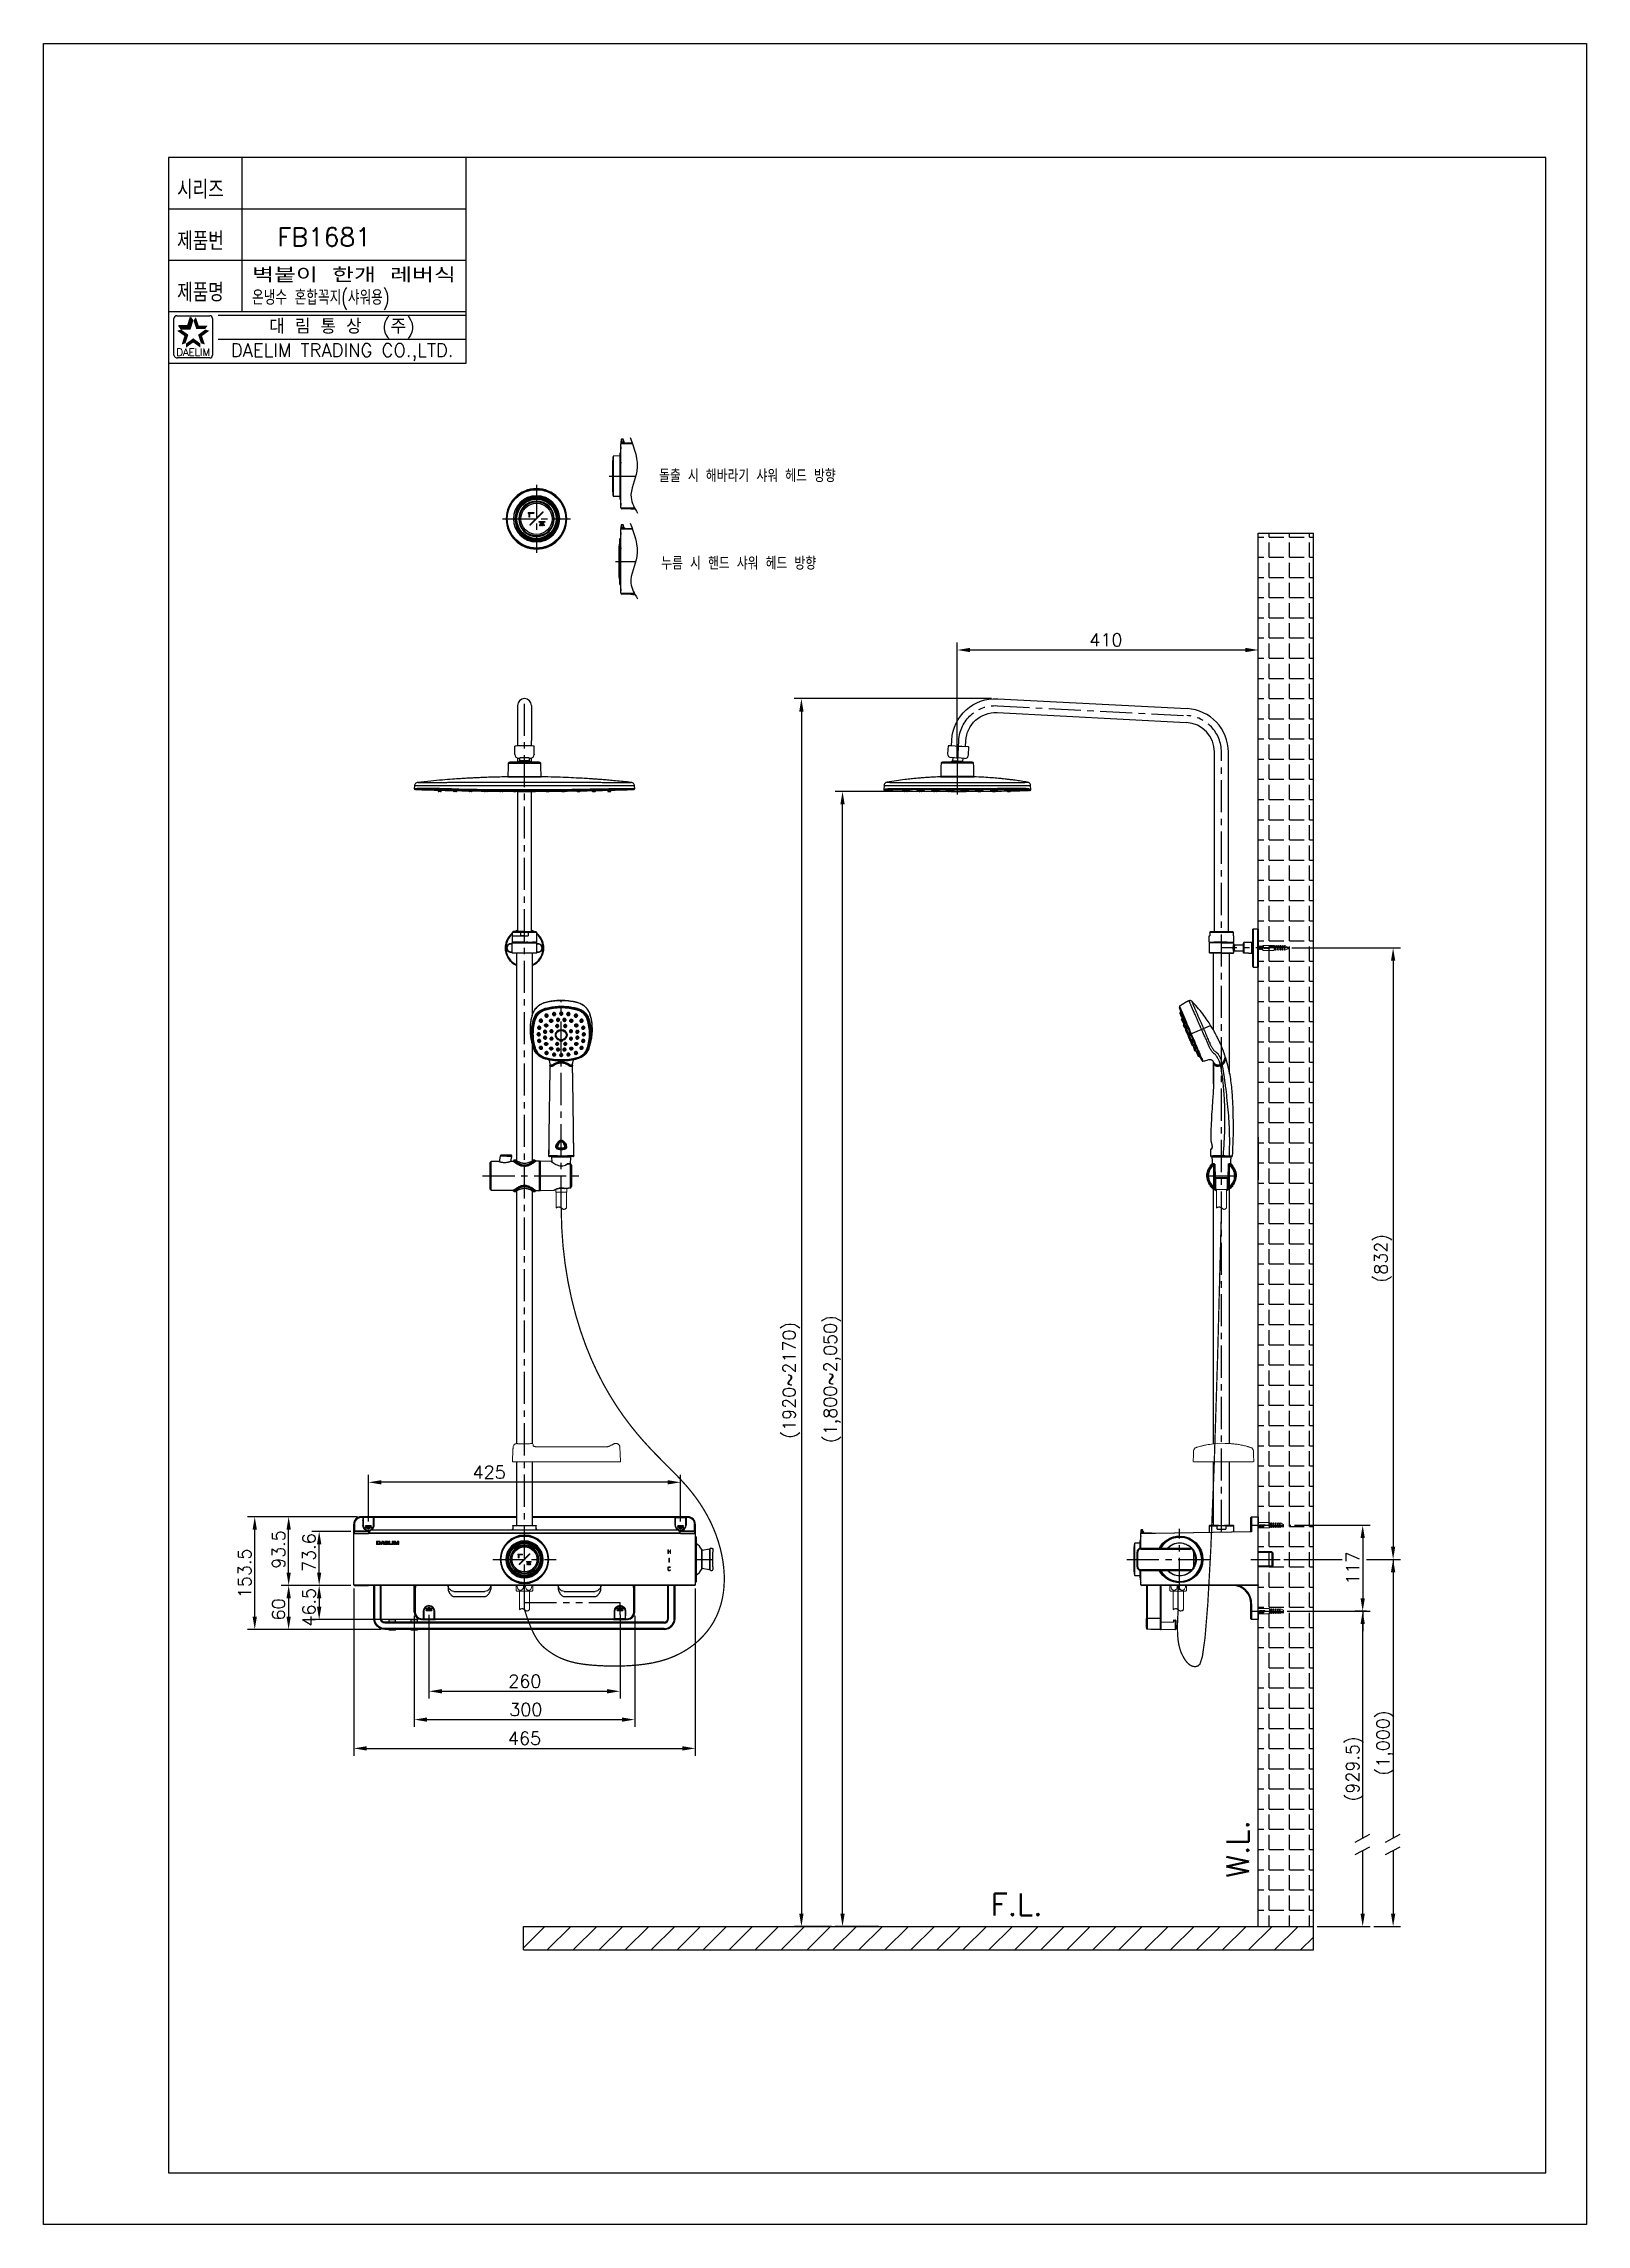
# Model space of a CAD drawing. Extents: x -4069 to -3649, y -4303 to -3709.
import ezdxf
from ezdxf.enums import TextEntityAlignment as Align

# ---------------------------------------------------------------- set-up
doc = ezdxf.new("R2010")
doc.units = 0
doc.header["$LTSCALE"] = 7
doc.linetypes.add('CENTER', pattern=[2, 1.25, -0.25, 0.25, -0.25])
doc.linetypes.add('PHANTOM', pattern=[2.5, 1.25, -0.25, 0.25, -0.25, 0.25, -0.25])
doc.layers.get('0').update_dxf_attribs({"color": 2, "linetype": 'CONTINUOUS'})
doc.layers.get('Defpoints').update_dxf_attribs({"linetype": 'CONTINUOUS'})
for name, color, linetype in [('00_COMPONENTS', 7, 'CONTINUOUS'), ('1', 7, 'CONTINUOUS'), ('5', 6, 'PHANTOM'), ('6', 7, 'CONTINUOUS'), ('CL', 1, 'CENTER'), ('D', 2, 'CONTINUOUS'), ('DIM', 2, 'CONTINUOUS'), ('DWG', 7, 'CONTINUOUS'), ('HT', 3, 'CONTINUOUS'), ('TXT', 4, 'CONTINUOUS')]:
    doc.layers.add(name, color=color, linetype=linetype)
doc.styles.add('DD', font='romans', dxfattribs={"bigfont": 'GHS.shx'})
doc.styles.add('GHS', font='ROMANS.shx', dxfattribs={"bigfont": 'GHS.shx'})
doc.styles.add('ROMANS', font='romans', dxfattribs={"bigfont": 'GHS.shx'})
doc.dimstyles.new('CWC', dxfattribs={"dimscale": 0, "dimtxt": 3.5, "dimasz": 3.5, "dimexe": 2, "dimexo": 1, "dimgap": 1, "dimtad": 1, "dimdec": 4, "dimdsep": 46, "dimtxsty": 'DD', "dimcen": 3, "dimclrd": 2, "dimclre": 2, "dimclrt": 2, "dimadec": 3, "dimazin": 2, "dimtfac": 1, "dimtdec": 4, "dimtmove": 0, "dimatfit": 3, "dimfxl": 0, "dimtvp": 1, "dimtolj": 1, "dimtzin": 0, "dimlwd": -1, "dimlwe": -1, "dimarcsym": 0})

msp = doc.modelspace()

# ---------------------------------------------------------------- texts
at = {"color": 7, "linetype": 'Continuous'}
for s, height, style, p in [('대 림 통 상  (주)', 4, 'GHS', (-3987.61254, -3786.19564)), ('DAELIM TRADING CO.,LTD.', 3.6, 'ROMANS', (-3987.61254, -3792.96299))]:
    msp.add_text(s, height=height, dxfattribs=dict(at, style=style)).set_placement(p, align=Align.MIDDLE)
at = {"color": 2, "linetype": 'Continuous', "style": 'ROMANS'}
msp.add_text('DAELIM', height=2, dxfattribs=at).set_placement((-4028.14539, -3793.95621), align=Align.CENTER)
at = {"layer": 'D', "style": 'GHS'}
for s, height, width, p in [('시리즈', 5, 0.8, (-4032.53252, -3751.16135)), ('제품번', 5, 0.8, (-4032.53252, -3765.16135)), ('제품명', 5, 0.8, (-4032.53252, -3779.16135)), ('온냉수 혼합꼭지(샤워용)', 4, 0.75, (-4012.12486, -3780.04547)), ('돌출 시 해바라기 샤워 헤드 방향', 3.5, 0.8, (-3901.33279, -3828.34409)), ('누름 시 핸드 샤워 헤드 방향', 3.5, 0.8, (-3900.73525, -3852.18561))]:
    msp.add_text(s, height=height, dxfattribs=dict(at, width=width)).set_placement(p)
at = {"layer": 'D', "color": 7, "style": 'GHS'}
msp.add_text('FB1681', height=5, dxfattribs=at).set_placement((-4005.26394, -3764.04573))
at = {"layer": 'D', "style": 'GHS', "width": 1.105852}
msp.add_text('벽붙이 한개 레버식', height=4, dxfattribs=at).set_placement((-4012.12486, -3773.92617), (-3956.63567, -3773.92617), align=Align.FIT)
at = {"layer": 'D', "ltscale": 0.5, "style": 'GHS'}
msp.add_text('W.L.', height=6, rotation=90, dxfattribs=at).set_placement((-3740.80457, -4208.45814))
msp.add_text('F.L.', height=6, dxfattribs=at).set_placement((-3811.03894, -4218.784))
at = {"layer": 'DIM', "style": 'GHS'}
for s, p in [('117', (-3710.77077, -4124.15204)), ('(1,000)', (-3702.48245, -4171.75204)), ('(929.5)', (-3710.77077, -4178.80204))]:
    msp.add_text(s, height=3.5, rotation=90, dxfattribs=at).set_placement(p, align=Align.CENTER)
at = {"layer": 'DIM', "char_height": 3.5, "attachment_point": 5, "style": 'GHS'}
for s, insert in [('410', (-3779.68388, -3871.30772)), ('\\A1;425', (-3947.57508, -4098.01337)), ('\\A1;260', (-3937.87389, -4154.9362)), ('\\A1;300', (-3937.60179, -4162.65294))]:
    msp.add_mtext(s, dxfattribs=dict(at, insert=insert))
at = {"layer": 'DIM', "char_height": 3.5, "attachment_point": 5, "rotation": 90, "style": 'GHS'}
for s, insert in [('(832)', (-3704.23245, -4039.73033)), ('(1,800~2,050)', (-3854.13296, -4072.63948)), ('(1920~2170)', (-3865.32392, -4072.95671)), ('\\A1;93.5', (-4004.91528, -4119.07186)), ('73.6', (-3996.61211, -4119.90209)), ('\\A1;153.5', (-4014.14613, -4125.55406)), ('\\A1;60', (-4004.91528, -4135.38662)), ('\\A1;46.5', (-3996.61211, -4134.79792))]:
    msp.add_mtext(s, dxfattribs=dict(at, insert=insert))

# ---------------------------------------------------------------- blocks, each defined once
blk = doc.blocks.new('*D0')
at = {"layer": 'Defpoints', "color": 0}
for p in [(-3984.46, -4128.65), (-3891.46, -4128.65), (-3891.46, -4173.24)]:
    blk.add_point(p, dxfattribs=at)
at = {"layer": 'DWG', "color": 2}
for p, q in [((-3984.46, -4129.65), (-3984.46, -4175.24)), ((-3891.46, -4129.65), (-3891.46, -4175.24)), ((-3980.96, -4173.24), (-3894.96, -4173.24))]:
    blk.add_line(p, q, dxfattribs=at)
for points in [[(-3980.96, -4172.66), (-3980.96, -4173.83), (-3984.46, -4173.24)], [(-3894.96, -4172.66), (-3894.96, -4173.83), (-3891.46, -4173.24)]]:
    blk.add_solid(points, dxfattribs=at)
at = {"layer": 'DWG', "color": 2, "insert": (-3937.96, -4170.49), "char_height": 3.5, "attachment_point": 5, "style": 'DD'}
blk.add_mtext('\\A1;465', dxfattribs=at)

# ---------------------------------------------------------------- dimensions: what is measured, and where the dimension line sits
at = {"layer": 'DWG'}
dim = msp.add_linear_dim(base=(-3891.46053, -4173.24405), p1=(-3984.46053, -4128.65204), p2=(-3891.46053, -4128.65204), text='465', dimstyle='CWC', override={"dimscale": 1}, dxfattribs=at)
dim.commit()
dim.dimension.update_dxf_attribs({"geometry": '*D0', "text_midpoint": (-3937.96053, -4170.49405)})

# ---------------------------------------------------------------- hatches: boundary and pattern name
h = msp.add_hatch(color=256)
edge = h.paths.add_edge_path()
edge.add_spline(control_points=[(-3936.57811, -3837.06161), (-3936.57837, -3837.02888), (-3936.55313, -3837.00296), (-3936.52109, -3837.00313), (-3936.48923, -3837.00321), (-3936.46494, -3837.02785), (-3936.46455, -3837.05997), (-3936.46421, -3837.09279), (-3936.48948, -3837.11871), (-3936.52153, -3837.11863), (-3936.55292, -3837.11863), (-3936.57777, -3837.09339), (-3936.57811, -3837.06161)], knot_values=[0, 0, 0, 0, 1, 1, 1, 2, 2, 2, 3, 3, 3, 4, 4, 4, 4], degree=3, periodic=0)
edge = h.paths.add_edge_path()
edge.add_spline(control_points=[(-3936.46464, -3837.77888), (-3936.46533, -3837.81074), (-3936.49022, -3837.83477), (-3936.5223, -3837.83434), (-3936.55485, -3837.834), (-3936.57884, -3837.8085), (-3936.57811, -3837.77508), (-3936.57738, -3837.74408), (-3936.55046, -3837.7179), (-3936.52019, -3837.71884), (-3936.48772, -3837.71988), (-3936.46386, -3837.74563), (-3936.46464, -3837.77888)], knot_values=[0, 0, 0, 0, 1, 1, 1, 2, 2, 2, 3, 3, 3, 4, 4, 4, 4], degree=3, periodic=0)
edge = h.paths.add_edge_path()
edge.add_spline(control_points=[(-3936.46455, -3837.29898), (-3936.46438, -3837.33076), (-3936.48884, -3837.35686), (-3936.51967, -3837.35762), (-3936.55146, -3837.35858), (-3936.5779, -3837.33248), (-3936.57811, -3837.30035), (-3936.57824, -3837.2672), (-3936.55373, -3837.24248), (-3936.52088, -3837.24248), (-3936.48862, -3837.24248), (-3936.46481, -3837.26633), (-3936.46455, -3837.29898)], knot_values=[0, 0, 0, 0, 1, 1, 1, 2, 2, 2, 3, 3, 3, 4, 4, 4, 4], degree=3, periodic=0)
edge = h.paths.add_edge_path()
edge.add_spline(control_points=[(-3936.46464, -3837.53952), (-3936.4652, -3837.57183), (-3936.48957, -3837.59611), (-3936.52157, -3837.59603), (-3936.55417, -3837.59577), (-3936.57859, -3837.57062), (-3936.57811, -3837.53755), (-3936.57759, -3837.50457), (-3936.55231, -3837.48053), (-3936.51915, -3837.48148), (-3936.4869, -3837.48225), (-3936.46403, -3837.50672), (-3936.46464, -3837.53952)], knot_values=[0, 0, 0, 0, 1, 1, 1, 2, 2, 2, 3, 3, 3, 4, 4, 4, 4], degree=3, periodic=0)
edge = h.paths.add_edge_path()
edge.add_spline(control_points=[(-3936.70919, -3837.77888), (-3936.7098, -3837.81074), (-3936.73465, -3837.83477), (-3936.76686, -3837.83434), (-3936.79937, -3837.834), (-3936.82336, -3837.8085), (-3936.82266, -3837.77508), (-3936.8219, -3837.74408), (-3936.79494, -3837.7179), (-3936.76475, -3837.71884), (-3936.73224, -3837.71988), (-3936.70842, -3837.74563), (-3936.70919, -3837.77888)], knot_values=[0, 0, 0, 0, 1, 1, 1, 2, 2, 2, 3, 3, 3, 4, 4, 4, 4], degree=3, periodic=0)
edge = h.paths.add_edge_path()
edge.add_spline(control_points=[(-3936.70911, -3837.29898), (-3936.70894, -3837.33076), (-3936.73327, -3837.35686), (-3936.76423, -3837.35762), (-3936.79592, -3837.35858), (-3936.82245, -3837.33248), (-3936.82266, -3837.30035), (-3936.8228, -3837.2672), (-3936.79825, -3837.24248), (-3936.76544, -3837.24248), (-3936.73318, -3837.24248), (-3936.70933, -3837.26633), (-3936.70911, -3837.29898)], knot_values=[0, 0, 0, 0, 1, 1, 1, 2, 2, 2, 3, 3, 3, 4, 4, 4, 4], degree=3, periodic=0)
edge = h.paths.add_edge_path()
edge.add_spline(control_points=[(-3936.82266, -3837.06161), (-3936.82284, -3837.02888), (-3936.79765, -3837.00296), (-3936.76552, -3837.00313), (-3936.73378, -3837.00321), (-3936.70946, -3837.02785), (-3936.70911, -3837.05997), (-3936.70876, -3837.09279), (-3936.73396, -3837.11871), (-3936.766, -3837.11863), (-3936.79739, -3837.11863), (-3936.82232, -3837.09339), (-3936.82266, -3837.06161)], knot_values=[0, 0, 0, 0, 1, 1, 1, 2, 2, 2, 3, 3, 3, 4, 4, 4, 4], degree=3, periodic=0)
edge = h.paths.add_edge_path()
edge.add_spline(control_points=[(-3936.70919, -3837.53952), (-3936.70971, -3837.57183), (-3936.73413, -3837.59611), (-3936.76608, -3837.59603), (-3936.79868, -3837.59577), (-3936.82314, -3837.57062), (-3936.82266, -3837.53755), (-3936.82211, -3837.50457), (-3936.79683, -3837.48053), (-3936.76367, -3837.48148), (-3936.73142, -3837.48225), (-3936.70855, -3837.50672), (-3936.70919, -3837.53952)], knot_values=[0, 0, 0, 0, 1, 1, 1, 2, 2, 2, 3, 3, 3, 4, 4, 4, 4], degree=3, periodic=0)
edge = h.paths.add_edge_path()
edge.add_spline(control_points=[(-3935.34025, -3836.72985), (-3935.34025, -3836.79435), (-3935.39261, -3836.84672), (-3935.45708, -3836.84672), (-3935.45708, -3836.84672), (-3936.87391, -3836.84672), (-3936.87391, -3836.84672), (-3936.93851, -3836.84672), (-3936.99079, -3836.79435), (-3936.99079, -3836.72985), (-3936.99079, -3836.72985), (-3936.99079, -3836.72985), (-3936.99079, -3836.72985), (-3936.99079, -3836.66542), (-3936.93851, -3836.61306), (-3936.87391, -3836.61306), (-3936.87391, -3836.61306), (-3935.45708, -3836.61306), (-3935.45708, -3836.61306), (-3935.39261, -3836.61306), (-3935.34025, -3836.66542), (-3935.34025, -3836.72985), (-3935.34025, -3836.72985), (-3935.34025, -3836.72985), (-3935.34025, -3836.72985)], knot_values=[0, 0, 0, 0, 1, 1, 1, 2, 2, 2, 3, 3, 3, 4, 4, 4, 5, 5, 5, 6, 6, 6, 7, 7, 7, 8, 8, 8, 8], degree=3, periodic=0)
edge = h.paths.add_edge_path()
edge.add_spline(control_points=[(-3932.54477, -3840.09002), (-3932.51415, -3840.09019), (-3932.48865, -3840.11655), (-3932.48848, -3840.14789), (-3932.48818, -3840.17925), (-3932.5157, -3840.20612), (-3932.54726, -3840.2056), (-3932.57775, -3840.20526), (-3932.60394, -3840.17838), (-3932.60394, -3840.14747), (-3932.60394, -3840.11603), (-3932.57698, -3840.08984), (-3932.54477, -3840.09002)], knot_values=[0, 0, 0, 0, 1, 1, 1, 2, 2, 2, 3, 3, 3, 4, 4, 4, 4], degree=3, periodic=0)
edge = h.paths.add_edge_path(flags=17)
edge.add_spline(control_points=[(-3932.9816, -3839.55439), (-3933.01334, -3839.55405), (-3933.0394, -3839.52692), (-3933.03871, -3839.49522), (-3933.03806, -3839.46439), (-3933.01162, -3839.43863), (-3932.98069, -3839.43872), (-3932.94926, -3839.43899), (-3932.92257, -3839.46628), (-3932.92325, -3839.49807), (-3932.92394, -3839.52865), (-3932.95103, -3839.55482), (-3932.9816, -3839.55439)], knot_values=[0, 0, 0, 0, 1, 1, 1, 2, 2, 2, 3, 3, 3, 4, 4, 4, 4], degree=3, periodic=0)
edge = h.paths.add_edge_path(flags=17)
edge.add_spline(control_points=[(-3933.63759, -3839.71243), (-3933.63755, -3839.74525), (-3933.66274, -3839.77144), (-3933.69478, -3839.77152), (-3933.72579, -3839.77152), (-3933.75193, -3839.74594), (-3933.7524, -3839.71467), (-3933.75292, -3839.68281), (-3933.72639, -3839.65559), (-3933.695, -3839.65568), (-3933.66343, -3839.65568), (-3933.63785, -3839.68117), (-3933.63759, -3839.71243)], knot_values=[0, 0, 0, 0, 1, 1, 1, 2, 2, 2, 3, 3, 3, 4, 4, 4, 4], degree=3, periodic=0)
edge = h.paths.add_edge_path(flags=17)
edge.add_spline(control_points=[(-3933.00288, -3839.7257), (-3933.00322, -3839.69323), (-3932.97751, -3839.66705), (-3932.94535, -3839.66705), (-3932.91399, -3839.66705), (-3932.88902, -3839.69219), (-3932.88863, -3839.72441), (-3932.88837, -3839.75611), (-3932.91287, -3839.78203), (-3932.94414, -3839.78289), (-3932.97639, -3839.78367), (-3933.00253, -3839.75826), (-3933.00288, -3839.7257)], knot_values=[0, 0, 0, 0, 1, 1, 1, 2, 2, 2, 3, 3, 3, 4, 4, 4, 4], degree=3, periodic=0)
edge = h.paths.add_edge_path(flags=16)
edge.add_spline(control_points=[(-3933.61541, -3839.43872), (-3933.58428, -3839.43863), (-3933.55814, -3839.46473), (-3933.55801, -3839.49574), (-3933.55801, -3839.52787), (-3933.58419, -3839.55448), (-3933.6155, -3839.55439), (-3933.64737, -3839.55439), (-3933.67209, -3839.52968), (-3933.67243, -3839.49764), (-3933.67273, -3839.46551), (-3933.6469, -3839.4389), (-3933.61541, -3839.43872)], knot_values=[0, 0, 0, 0, 1, 1, 1, 2, 2, 2, 3, 3, 3, 4, 4, 4, 4], degree=3, periodic=0)
edge = h.paths.add_edge_path()
edge.add_spline(control_points=[(-3932.72749, -3839.49927), (-3932.7283, -3839.53088), (-3932.75405, -3839.55517), (-3932.78575, -3839.55439), (-3932.8177, -3839.55362), (-3932.84195, -3839.52692), (-3932.84092, -3839.49384), (-3932.83988, -3839.46276), (-3932.81335, -3839.43752), (-3932.78239, -3839.43863), (-3932.75022, -3839.43967), (-3932.72667, -3839.4656), (-3932.72749, -3839.49927)], knot_values=[0, 0, 0, 0, 1, 1, 1, 2, 2, 2, 3, 3, 3, 4, 4, 4, 4], degree=3, periodic=0)
edge = h.paths.add_edge_path(flags=17)
edge.add_spline(control_points=[(-3933.71687, -3839.92991), (-3933.71675, -3839.96203), (-3933.74267, -3839.98856), (-3933.77437, -3839.98856), (-3933.80494, -3839.98856), (-3933.83207, -3839.96169), (-3933.83228, -3839.93146), (-3933.83241, -3839.90019), (-3933.80524, -3839.87289), (-3933.77389, -3839.87289), (-3933.74301, -3839.87289), (-3933.71692, -3839.89899), (-3933.71687, -3839.92991)], knot_values=[0, 0, 0, 0, 1, 1, 1, 2, 2, 2, 3, 3, 3, 4, 4, 4, 4], degree=3, periodic=0)
edge = h.paths.add_edge_path(flags=17)
edge.add_spline(control_points=[(-3933.43214, -3839.95334), (-3933.43239, -3839.98511), (-3933.45901, -3840.0119), (-3933.4904, -3840.01121), (-3933.52149, -3840.01079), (-3933.54668, -3839.98477), (-3933.54651, -3839.95334), (-3933.54643, -3839.92173), (-3933.52106, -3839.89554), (-3933.49032, -3839.89537), (-3933.45849, -3839.89511), (-3933.43205, -3839.92147), (-3933.43214, -3839.95334)], knot_values=[0, 0, 0, 0, 1, 1, 1, 2, 2, 2, 3, 3, 3, 4, 4, 4, 4], degree=3, periodic=0)
edge = h.paths.add_edge_path(flags=17)
edge.add_spline(control_points=[(-3932.96769, -3839.95204), (-3932.96709, -3839.92052), (-3932.93945, -3839.89434), (-3932.90779, -3839.89546), (-3932.87726, -3839.8965), (-3932.85112, -3839.92414), (-3932.85215, -3839.95455), (-3932.85315, -3839.98607), (-3932.88118, -3840.01233), (-3932.9124, -3840.01121), (-3932.94327, -3840.00992), (-3932.96838, -3839.98314), (-3932.96769, -3839.95204)], knot_values=[0, 0, 0, 0, 1, 1, 1, 2, 2, 2, 3, 3, 3, 4, 4, 4, 4], degree=3, periodic=0)
edge = h.paths.add_edge_path(flags=16)
edge.add_spline(control_points=[(-3933.41745, -3839.43872), (-3933.38649, -3839.43933), (-3933.36061, -3839.46577), (-3933.36103, -3839.49652), (-3933.36139, -3839.52865), (-3933.38783, -3839.555), (-3933.41951, -3839.55439), (-3933.45009, -3839.55405), (-3933.47692, -3839.52692), (-3933.47658, -3839.49677), (-3933.47614, -3839.46551), (-3933.44833, -3839.43829), (-3933.41745, -3839.43872)], knot_values=[0, 0, 0, 0, 1, 1, 1, 2, 2, 2, 3, 3, 3, 4, 4, 4, 4], degree=3, periodic=0)
edge = h.paths.add_edge_path()
edge.add_spline(control_points=[(-3932.70496, -3839.65568), (-3932.67305, -3839.65543), (-3932.64747, -3839.6816), (-3932.64747, -3839.71424), (-3932.64747, -3839.74534), (-3932.67318, -3839.77135), (-3932.70444, -3839.77152), (-3932.73532, -3839.77195), (-3932.76125, -3839.7462), (-3932.76176, -3839.71502), (-3932.76219, -3839.68263), (-3932.7367, -3839.65611), (-3932.70496, -3839.65568)], knot_values=[0, 0, 0, 0, 1, 1, 1, 2, 2, 2, 3, 3, 3, 4, 4, 4, 4], degree=3, periodic=0)
edge = h.paths.add_edge_path(flags=17)
edge.add_spline(control_points=[(-3933.51116, -3839.72519), (-3933.51107, -3839.69401), (-3933.48532, -3839.66739), (-3933.45492, -3839.66687), (-3933.42296, -3839.66645), (-3933.39613, -3839.69314), (-3933.39648, -3839.72492), (-3933.39682, -3839.75696), (-3933.42322, -3839.78332), (-3933.45492, -3839.78289), (-3933.48588, -3839.78255), (-3933.51125, -3839.75645), (-3933.51116, -3839.72519)], knot_values=[0, 0, 0, 0, 1, 1, 1, 2, 2, 2, 3, 3, 3, 4, 4, 4, 4], degree=3, periodic=0)
edge = h.paths.add_edge_path(flags=17)
edge.add_spline(control_points=[(-3933.14313, -3839.73432), (-3933.14292, -3839.76618), (-3933.16734, -3839.79219), (-3933.19825, -3839.79314), (-3933.23004, -3839.79392), (-3933.25648, -3839.7679), (-3933.25665, -3839.73569), (-3933.25682, -3839.70253), (-3933.23228, -3839.67773), (-3933.19942, -3839.67773), (-3933.16716, -3839.67773), (-3933.14331, -3839.70175), (-3933.14313, -3839.73432)], knot_values=[0, 0, 0, 0, 1, 1, 1, 2, 2, 2, 3, 3, 3, 4, 4, 4, 4], degree=3, periodic=0)
edge = h.paths.add_edge_path(flags=17)
edge.add_spline(control_points=[(-3933.25665, -3839.49695), (-3933.25687, -3839.46431), (-3933.23168, -3839.43838), (-3933.19959, -3839.43855), (-3933.16781, -3839.43863), (-3933.14348, -3839.4631), (-3933.14313, -3839.4954), (-3933.14279, -3839.52821), (-3933.16798, -3839.55405), (-3933.20003, -3839.55405), (-3933.23146, -3839.55405), (-3933.2563, -3839.52881), (-3933.25665, -3839.49695)], knot_values=[0, 0, 0, 0, 1, 1, 1, 2, 2, 2, 3, 3, 3, 4, 4, 4, 4], degree=3, periodic=0)
edge = h.paths.add_edge_path(flags=17)
edge.add_spline(control_points=[(-3933.14322, -3839.97504), (-3933.14374, -3840.00716), (-3933.16811, -3840.03154), (-3933.20007, -3840.03136), (-3933.23267, -3840.03119), (-3933.25717, -3840.00604), (-3933.25665, -3839.97297), (-3933.25609, -3839.93998), (-3933.23081, -3839.91596), (-3933.19774, -3839.91682), (-3933.16544, -3839.91759), (-3933.14262, -3839.94206), (-3933.14322, -3839.97504)], knot_values=[0, 0, 0, 0, 1, 1, 1, 2, 2, 2, 3, 3, 3, 4, 4, 4, 4], degree=3, periodic=0)
edge = h.paths.add_edge_path()
edge.add_spline(control_points=[(-3933.79568, -3840.14635), (-3933.79538, -3840.17821), (-3933.82225, -3840.20586), (-3933.85326, -3840.2056), (-3933.88413, -3840.2056), (-3933.91057, -3840.18002), (-3933.91126, -3840.14901), (-3933.91204, -3840.11775), (-3933.88516, -3840.09019), (-3933.85369, -3840.09011), (-3933.82277, -3840.08984), (-3933.79603, -3840.11603), (-3933.79568, -3840.14635)], knot_values=[0, 0, 0, 0, 1, 1, 1, 2, 2, 2, 3, 3, 3, 4, 4, 4, 4], degree=3, periodic=0)
edge = h.paths.add_edge_path()
edge.add_spline(control_points=[(-3932.81766, -3840.18218), (-3932.8177, -3840.21362), (-3932.84346, -3840.23936), (-3932.8745, -3840.23936), (-3932.90637, -3840.23936), (-3932.93238, -3840.21301), (-3932.93195, -3840.1808), (-3932.93156, -3840.1491), (-3932.9062, -3840.12396), (-3932.87468, -3840.12369), (-3932.84259, -3840.12353), (-3932.81736, -3840.14945), (-3932.81766, -3840.18218)], knot_values=[0, 0, 0, 0, 1, 1, 1, 2, 2, 2, 3, 3, 3, 4, 4, 4, 4], degree=3, periodic=0)
edge = h.paths.add_edge_path()
edge.add_spline(control_points=[(-3933.14322, -3840.2143), (-3933.14391, -3840.24617), (-3933.16872, -3840.2702), (-3933.20088, -3840.26977), (-3933.23335, -3840.26934), (-3933.25747, -3840.24384), (-3933.25665, -3840.21042), (-3933.25588, -3840.17942), (-3933.22896, -3840.15324), (-3933.19873, -3840.15427), (-3933.1663, -3840.15521), (-3933.14253, -3840.18097), (-3933.14322, -3840.2143)], knot_values=[0, 0, 0, 0, 1, 1, 1, 2, 2, 2, 3, 3, 3, 4, 4, 4, 4], degree=3, periodic=0)
edge = h.paths.add_edge_path()
edge.add_spline(control_points=[(-3933.58238, -3840.18158), (-3933.58213, -3840.14979), (-3933.55525, -3840.12326), (-3933.52373, -3840.12369), (-3933.49256, -3840.12421), (-3933.46693, -3840.15065), (-3933.46758, -3840.18166), (-3933.46835, -3840.21438), (-3933.49437, -3840.24006), (-3933.5261, -3840.23936), (-3933.55715, -3840.23885), (-3933.58243, -3840.21266), (-3933.58238, -3840.18158)], knot_values=[0, 0, 0, 0, 1, 1, 1, 2, 2, 2, 3, 3, 3, 4, 4, 4, 4], degree=3, periodic=0)
edge = h.paths.add_edge_path()
edge.add_spline(control_points=[(-3932.62473, -3839.87289), (-3932.59442, -3839.87272), (-3932.56815, -3839.89907), (-3932.5675, -3839.93026), (-3932.56682, -3839.96126), (-3932.59463, -3839.98882), (-3932.62599, -3839.98856), (-3932.65677, -3839.98822), (-3932.68283, -3839.96194), (-3932.68296, -3839.93094), (-3932.68321, -3839.89942), (-3932.65677, -3839.87289), (-3932.62473, -3839.87289)], knot_values=[0, 0, 0, 0, 1, 1, 1, 2, 2, 2, 3, 3, 3, 4, 4, 4, 4], degree=3, periodic=0)
edge = h.paths.add_edge_path()
edge.add_spline(control_points=[(-3932.36756, -3839.16519), (-3932.36756, -3839.22987), (-3932.42001, -3839.28206), (-3932.48448, -3839.28206), (-3932.48448, -3839.28206), (-3933.90136, -3839.28206), (-3933.90136, -3839.28206), (-3933.96578, -3839.28206), (-3934.01819, -3839.22987), (-3934.01819, -3839.16519), (-3934.01819, -3839.16519), (-3934.01819, -3839.16519), (-3934.01819, -3839.16519), (-3934.01819, -3839.10076), (-3933.96578, -3839.04839), (-3933.90136, -3839.04839), (-3933.90136, -3839.04839), (-3932.48448, -3839.04839), (-3932.48448, -3839.04839), (-3932.42001, -3839.04839), (-3932.36756, -3839.10076), (-3932.36756, -3839.16519), (-3932.36756, -3839.16519), (-3932.36756, -3839.16519), (-3932.36756, -3839.16519)], knot_values=[0, 0, 0, 0, 1, 1, 1, 2, 2, 2, 3, 3, 3, 4, 4, 4, 5, 5, 5, 6, 6, 6, 7, 7, 7, 8, 8, 8, 8], degree=3, periodic=0)
edge = h.paths.add_edge_path()
edge.add_spline(control_points=[(-3936.44694, -3840.08847), (-3936.46386, -3840.08847), (-3936.48079, -3840.08209), (-3936.49371, -3840.06918), (-3936.51958, -3840.04334), (-3936.51958, -3840.00148), (-3936.49371, -3839.97555)], knot_values=[0, 0, 0, 0, 1, 1, 1, 2, 2, 2, 2], degree=3, periodic=0)
edge.add_spline(control_points=[(-3936.49371, -3839.97555), (-3936.49371, -3839.97555), (-3932.95813, -3836.44002), (-3932.95813, -3836.44002), (-3932.93234, -3836.41428), (-3932.89048, -3836.41428), (-3932.86464, -3836.44002), (-3932.83876, -3836.46595), (-3932.83876, -3836.50772), (-3932.86464, -3836.53365)], knot_values=[2, 2, 2, 2, 3, 3, 3, 4, 4, 4, 5, 5, 5, 5], degree=3, periodic=0)
edge.add_spline(control_points=[(-3932.86464, -3836.53365), (-3932.86464, -3836.53365), (-3936.40021, -3840.06918), (-3936.40021, -3840.06918), (-3936.41309, -3840.08209), (-3936.43001, -3840.08847), (-3936.44694, -3840.08847)], knot_values=[5, 5, 5, 5, 6, 6, 6, 7, 7, 7, 7], degree=3, periodic=0)
h = msp.add_hatch(color=256)
h.paths.add_polyline_path([(-3976.69356, -4117.3706), (-3976.56837, -4117.03629), (-3976.44294, -4117.3706)], flags=16)
edge = h.paths.add_edge_path()
edge.add_spline(control_points=[(-3976.36914, -4116.84254), (-3976.37793, -4116.82242), (-3976.39746, -4116.80946), (-3976.41913, -4116.80946), (-3976.41913, -4116.80946), (-3976.71175, -4116.80946), (-3976.71175, -4116.80946), (-3976.73325, -4116.80946), (-3976.75279, -4116.82242), (-3976.76185, -4116.84198), (-3976.87546, -4117.10244), (-3976.98885, -4117.36247), (-3977.10208, -4117.62279), (-3977.1138, -4117.65007), (-3977.10181, -4117.68232), (-3977.0738, -4117.69417), (-3977.06736, -4117.69747), (-3977.05944, -4117.69913), (-3977.05251, -4117.69913), (-3977.05251, -4117.69913), (-3976.85672, -4117.69913), (-3976.85672, -4117.69913), (-3976.8344, -4117.69913), (-3976.81352, -4117.68493), (-3976.8056, -4117.66358), (-3976.79206, -4117.62775), (-3976.77863, -4117.59164), (-3976.76518, -4117.55575), (-3976.76518, -4117.55575), (-3976.37121, -4117.55575), (-3976.37121, -4117.55575), (-3976.35787, -4117.59164), (-3976.34413, -4117.62775), (-3976.3309, -4117.66358), (-3976.32273, -4117.68493), (-3976.30255, -4117.69913), (-3976.27995, -4117.69913), (-3976.27995, -4117.69913), (-3976.08385, -4117.69913), (-3976.08385, -4117.69913), (-3976.05374, -4117.69913), (-3976.02921, -4117.67467), (-3976.02921, -4117.6447), (-3976.02921, -4117.63684), (-3976.03093, -4117.62995), (-3976.03376, -4117.62334), (-3976.14566, -4117.36275), (-3976.25742, -4117.10272), (-3976.36914, -4116.84254)], knot_values=[0, 0, 0, 0, 1, 1, 1, 2, 2, 2, 3, 3, 3, 4, 4, 4, 5, 5, 5, 6, 6, 6, 7, 7, 7, 8, 8, 8, 9, 9, 9, 10, 10, 10, 11, 11, 11, 12, 12, 12, 13, 13, 13, 14, 14, 14, 15, 15, 15, 16, 16, 16, 16], degree=3, periodic=0)
edge = h.paths.add_edge_path()
edge.add_spline(control_points=[(-3977.57165, -4116.80946), (-3977.57165, -4116.80946), (-3978.16183, -4116.80946), (-3978.16183, -4116.80946), (-3978.19156, -4116.80946), (-3978.2162, -4116.834), (-3978.2162, -4116.86376), (-3978.2162, -4116.86376), (-3978.2162, -4117.6447), (-3978.2162, -4117.6447), (-3978.2162, -4117.67467), (-3978.19156, -4117.69913), (-3978.16183, -4117.69913), (-3978.16183, -4117.69913), (-3977.6134, -4117.69913), (-3977.6134, -4117.69913), (-3977.54127, -4117.69913), (-3977.48142, -4117.69306), (-3977.42799, -4117.68129), (-3977.36812, -4117.66303), (-3977.32029, -4117.63926), (-3977.27896, -4117.60956), (-3977.23689, -4117.57359), (-3977.20671, -4117.52577), (-3977.18346, -4117.46624), (-3977.15938, -4117.4125), (-3977.14738, -4117.34084), (-3977.14738, -4117.25733), (-3977.14738, -4117.10795), (-3977.18346, -4116.9944), (-3977.25484, -4116.92274), (-3977.3266, -4116.84551), (-3977.43378, -4116.80946), (-3977.57165, -4116.80946)], knot_values=[0, 0, 0, 0, 1, 1, 1, 2, 2, 2, 3, 3, 3, 4, 4, 4, 5, 5, 5, 6, 6, 6, 7, 7, 7, 8, 8, 8, 9, 9, 9, 10, 10, 10, 11, 11, 11, 11], degree=3, periodic=0)
edge = h.paths.add_edge_path(flags=16)
edge.add_spline(control_points=[(-3977.46365, -4117.3469), (-3977.46984, -4117.37667), (-3977.48142, -4117.40671), (-3977.49961, -4117.42407), (-3977.51136, -4117.44825), (-3977.53558, -4117.46624), (-3977.56531, -4117.48415), (-3977.59521, -4117.49621), (-3977.62508, -4117.502), (-3977.66643, -4117.502), (-3977.66643, -4117.502), (-3977.91771, -4117.502), (-3977.91771, -4117.502), (-3977.91771, -4117.502), (-3977.91771, -4117.00653), (-3977.91771, -4117.00653), (-3977.91771, -4117.00653), (-3977.69071, -4117.00653), (-3977.69071, -4117.00653), (-3977.52955, -4117.00653), (-3977.45156, -4117.09024), (-3977.45156, -4117.25126), (-3977.45156, -4117.28709), (-3977.45817, -4117.31713), (-3977.46365, -4117.3469)], knot_values=[0, 0, 0, 0, 1, 1, 1, 2, 2, 2, 3, 3, 3, 4, 4, 4, 5, 5, 5, 6, 6, 6, 7, 7, 7, 8, 8, 8, 8], degree=3, periodic=0)
edge = h.paths.add_edge_path()
edge.add_spline(control_points=[(-3974.13903, -4117.49008), (-3974.13903, -4117.49008), (-3974.62823, -4117.49008), (-3974.62823, -4117.49008), (-3974.62823, -4117.49008), (-3974.62823, -4116.86376), (-3974.62823, -4116.86376), (-3974.62823, -4116.834), (-3974.6521, -4116.80946), (-3974.6826, -4116.80946), (-3974.6826, -4116.80946), (-3974.87235, -4116.80946), (-3974.87235, -4116.80946), (-3974.90201, -4116.80946), (-3974.9264, -4116.834), (-3974.9264, -4116.86376), (-3974.9264, -4116.86376), (-3974.9264, -4117.64484), (-3974.9264, -4117.64484), (-3974.9264, -4117.67467), (-3974.90201, -4117.69913), (-3974.87235, -4117.69913), (-3974.87235, -4117.69913), (-3974.13903, -4117.69913), (-3974.13903, -4117.69913), (-3974.10912, -4117.69913), (-3974.08501, -4117.67467), (-3974.08501, -4117.64484), (-3974.08501, -4117.64484), (-3974.08501, -4117.54451), (-3974.08501, -4117.54451), (-3974.08501, -4117.51447), (-3974.10912, -4117.49008), (-3974.13903, -4117.49008)], knot_values=[0, 0, 0, 0, 1, 1, 1, 2, 2, 2, 3, 3, 3, 4, 4, 4, 5, 5, 5, 6, 6, 6, 7, 7, 7, 8, 8, 8, 9, 9, 9, 10, 10, 10, 11, 11, 11, 11], degree=3, periodic=0)
edge = h.paths.add_edge_path()
edge.add_spline(control_points=[(-3973.72747, -4116.80946), (-3973.72747, -4116.80946), (-3973.91668, -4116.80946), (-3973.91668, -4116.80946), (-3973.94693, -4116.80946), (-3973.97104, -4116.83393), (-3973.97104, -4116.86376), (-3973.97104, -4116.86376), (-3973.97104, -4117.6447), (-3973.97104, -4117.6447), (-3973.97104, -4117.67467), (-3973.94693, -4117.69913), (-3973.91668, -4117.69913), (-3973.91668, -4117.69913), (-3973.72747, -4117.69913), (-3973.72747, -4117.69913), (-3973.6973, -4117.69913), (-3973.6729, -4117.67467), (-3973.6729, -4117.6447), (-3973.6729, -4117.6447), (-3973.6729, -4116.86376), (-3973.6729, -4116.86376), (-3973.6729, -4116.83393), (-3973.6973, -4116.80946), (-3973.72747, -4116.80946)], knot_values=[0, 0, 0, 0, 1, 1, 1, 2, 2, 2, 3, 3, 3, 4, 4, 4, 5, 5, 5, 6, 6, 6, 7, 7, 7, 8, 8, 8, 8], degree=3, periodic=0)
edge = h.paths.add_edge_path()
edge.add_spline(control_points=[(-3972.27048, -4116.80946), (-3972.27048, -4116.80946), (-3972.6134, -4116.80946), (-3972.6134, -4116.80946), (-3972.63669, -4116.80946), (-3972.65715, -4116.82407), (-3972.66445, -4116.84599), (-3972.72795, -4117.02885), (-3972.79141, -4117.21158), (-3972.85483, -4117.39458), (-3972.91829, -4117.21158), (-3972.98178, -4117.02885), (-3973.04535, -4116.84599), (-3973.05289, -4116.82407), (-3973.07335, -4116.80946), (-3973.09682, -4116.80946), (-3973.09682, -4116.80946), (-3973.43961, -4116.80946), (-3973.43961, -4116.80946), (-3973.46951, -4116.80946), (-3973.49335, -4116.83393), (-3973.49335, -4116.86376), (-3973.49335, -4116.86376), (-3973.49335, -4117.6447), (-3973.49335, -4117.6447), (-3973.49335, -4117.67467), (-3973.46951, -4117.69913), (-3973.43961, -4117.69913), (-3973.43961, -4117.69913), (-3973.26756, -4117.69913), (-3973.26756, -4117.69913), (-3973.23748, -4117.69913), (-3973.21326, -4117.67467), (-3973.21326, -4117.6447), (-3973.21326, -4117.6447), (-3973.21326, -4117.03629), (-3973.21326, -4117.03629), (-3973.13785, -4117.2452), (-3973.06271, -4117.45384), (-3972.98733, -4117.66275), (-3972.97968, -4117.68493), (-3972.95922, -4117.69913), (-3972.93641, -4117.69913), (-3972.93641, -4117.69913), (-3972.77394, -4117.69913), (-3972.77394, -4117.69913), (-3972.75079, -4117.69913), (-3972.73063, -4117.68493), (-3972.72275, -4117.66275), (-3972.64765, -4117.45384), (-3972.5722, -4117.2452), (-3972.49682, -4117.03629), (-3972.49682, -4117.03629), (-3972.49682, -4117.6447), (-3972.49682, -4117.6447), (-3972.49682, -4117.67467), (-3972.47274, -4117.69913), (-3972.44218, -4117.69913), (-3972.44218, -4117.69913), (-3972.27048, -4117.69913), (-3972.27048, -4117.69913), (-3972.24061, -4117.69913), (-3972.21618, -4117.67467), (-3972.21618, -4117.6447), (-3972.21618, -4117.6447), (-3972.21618, -4116.86376), (-3972.21618, -4116.86376), (-3972.21618, -4116.83393), (-3972.24061, -4116.80946), (-3972.27048, -4116.80946)], knot_values=[0, 0, 0, 0, 1, 1, 1, 2, 2, 2, 3, 3, 3, 4, 4, 4, 5, 5, 5, 6, 6, 6, 7, 7, 7, 8, 8, 8, 9, 9, 9, 10, 10, 10, 11, 11, 11, 12, 12, 12, 13, 13, 13, 14, 14, 14, 15, 15, 15, 16, 16, 16, 17, 17, 17, 18, 18, 18, 19, 19, 19, 20, 20, 20, 21, 21, 21, 22, 22, 22, 23, 23, 23, 23], degree=3, periodic=0)
edge = h.paths.add_edge_path()
edge.add_spline(control_points=[(-3975.10645, -4116.80946), (-3975.10645, -4116.80946), (-3975.89306, -4116.80946), (-3975.89306, -4116.80946), (-3975.92296, -4116.80946), (-3975.94722, -4116.83393), (-3975.94722, -4116.86376), (-3975.94722, -4116.86376), (-3975.94722, -4117.6447), (-3975.94722, -4117.6447), (-3975.94722, -4117.67467), (-3975.92296, -4117.69913), (-3975.89306, -4117.69913), (-3975.89306, -4117.69913), (-3975.10645, -4117.69913), (-3975.10645, -4117.69913), (-3975.07626, -4117.69913), (-3975.05184, -4117.67467), (-3975.05184, -4117.6447), (-3975.05184, -4117.6447), (-3975.05184, -4117.56236), (-3975.05184, -4117.56236), (-3975.05184, -4117.53239), (-3975.07626, -4117.50799), (-3975.10645, -4117.50799), (-3975.10645, -4117.50799), (-3975.64901, -4117.50799), (-3975.64901, -4117.50799), (-3975.64901, -4117.50799), (-3975.64901, -4117.3469), (-3975.64901, -4117.3469), (-3975.64901, -4117.3469), (-3975.14851, -4117.3469), (-3975.14851, -4117.3469), (-3975.11802, -4117.3469), (-3975.09363, -4117.32237), (-3975.09363, -4117.29247), (-3975.09363, -4117.29247), (-3975.09363, -4117.21599), (-3975.09363, -4117.21599), (-3975.09363, -4117.18623), (-3975.11802, -4117.16155), (-3975.14851, -4117.16155), (-3975.14851, -4117.16155), (-3975.64901, -4117.16155), (-3975.64901, -4117.16155), (-3975.64901, -4117.16155), (-3975.64901, -4117.00046), (-3975.64901, -4117.00046), (-3975.64901, -4117.00046), (-3975.10645, -4117.00046), (-3975.10645, -4117.00046), (-3975.07626, -4117.00046), (-3975.05184, -4116.97593), (-3975.05184, -4116.94603), (-3975.05184, -4116.94603), (-3975.05184, -4116.86376), (-3975.05184, -4116.86376), (-3975.05184, -4116.83393), (-3975.07626, -4116.80946), (-3975.10645, -4116.80946)], knot_values=[0, 0, 0, 0, 1, 1, 1, 2, 2, 2, 3, 3, 3, 4, 4, 4, 5, 5, 5, 6, 6, 6, 7, 7, 7, 8, 8, 8, 9, 9, 9, 10, 10, 10, 11, 11, 11, 12, 12, 12, 13, 13, 13, 14, 14, 14, 15, 15, 15, 16, 16, 16, 17, 17, 17, 18, 18, 18, 19, 19, 19, 20, 20, 20, 20], degree=3, periodic=0)
h = msp.add_hatch(color=256)
edge = h.paths.add_edge_path()
edge.add_spline(control_points=[(-3939.47671, -4120.72799), (-3939.47692, -4120.7018), (-3939.45673, -4120.68107), (-3939.4311, -4120.6812), (-3939.40561, -4120.68127), (-3939.38618, -4120.70098), (-3939.38587, -4120.72667), (-3939.38559, -4120.75293), (-3939.40581, -4120.77367), (-3939.43145, -4120.7736), (-3939.45656, -4120.7736), (-3939.47644, -4120.75341), (-3939.47671, -4120.72799)], knot_values=[0, 0, 0, 0, 1, 1, 1, 2, 2, 2, 3, 3, 3, 4, 4, 4, 4], degree=3, periodic=0)
edge = h.paths.add_edge_path()
edge.add_spline(control_points=[(-3939.38594, -4121.3018), (-3939.38649, -4121.32729), (-3939.4064, -4121.34652), (-3939.43207, -4121.34617), (-3939.45811, -4121.3459), (-3939.4773, -4121.3255), (-3939.47671, -4121.29877), (-3939.47613, -4121.27397), (-3939.4546, -4121.25302), (-3939.43038, -4121.25377), (-3939.4044, -4121.25461), (-3939.38532, -4121.27521), (-3939.38594, -4121.3018)], knot_values=[0, 0, 0, 0, 1, 1, 1, 2, 2, 2, 3, 3, 3, 4, 4, 4, 4], degree=3, periodic=0)
edge = h.paths.add_edge_path()
edge.add_spline(control_points=[(-3939.38587, -4120.91788), (-3939.38573, -4120.94331), (-3939.4053, -4120.96419), (-3939.42996, -4120.9648), (-3939.45539, -4120.96556), (-3939.47655, -4120.94468), (-3939.47671, -4120.91898), (-3939.47682, -4120.89246), (-3939.45721, -4120.87268), (-3939.43093, -4120.87268), (-3939.40512, -4120.87268), (-3939.38607, -4120.89177), (-3939.38587, -4120.91788)], knot_values=[0, 0, 0, 0, 1, 1, 1, 2, 2, 2, 3, 3, 3, 4, 4, 4, 4], degree=3, periodic=0)
edge = h.paths.add_edge_path()
edge.add_spline(control_points=[(-3939.38594, -4121.11032), (-3939.38638, -4121.13617), (-3939.40588, -4121.15559), (-3939.43148, -4121.15553), (-3939.45756, -4121.15531), (-3939.4771, -4121.1352), (-3939.47671, -4121.10874), (-3939.4763, -4121.08235), (-3939.45608, -4121.06313), (-3939.42955, -4121.06388), (-3939.40375, -4121.0645), (-3939.38545, -4121.08407), (-3939.38594, -4121.11032)], knot_values=[0, 0, 0, 0, 1, 1, 1, 2, 2, 2, 3, 3, 3, 4, 4, 4, 4], degree=3, periodic=0)
edge = h.paths.add_edge_path()
edge.add_spline(control_points=[(-3939.58158, -4121.3018), (-3939.58207, -4121.32729), (-3939.60194, -4121.34652), (-3939.62771, -4121.34617), (-3939.65372, -4121.3459), (-3939.67292, -4121.3255), (-3939.67236, -4121.29877), (-3939.67174, -4121.27397), (-3939.65018, -4121.25302), (-3939.62602, -4121.25377), (-3939.60002, -4121.25461), (-3939.58096, -4121.27521), (-3939.58158, -4121.3018)], knot_values=[0, 0, 0, 0, 1, 1, 1, 2, 2, 2, 3, 3, 3, 4, 4, 4, 4], degree=3, periodic=0)
edge = h.paths.add_edge_path()
edge.add_spline(control_points=[(-3939.58151, -4120.91788), (-3939.58138, -4120.94331), (-3939.60084, -4120.96419), (-3939.62561, -4120.9648), (-3939.65097, -4120.96556), (-3939.67219, -4120.94468), (-3939.67236, -4120.91898), (-3939.67246, -4120.89246), (-3939.65283, -4120.87268), (-3939.62657, -4120.87268), (-3939.60077, -4120.87268), (-3939.58169, -4120.89177), (-3939.58151, -4120.91788)], knot_values=[0, 0, 0, 0, 1, 1, 1, 2, 2, 2, 3, 3, 3, 4, 4, 4, 4], degree=3, periodic=0)
edge = h.paths.add_edge_path()
edge.add_spline(control_points=[(-3939.67236, -4120.72799), (-3939.6725, -4120.7018), (-3939.65235, -4120.68107), (-3939.62665, -4120.6812), (-3939.60125, -4120.68127), (-3939.58179, -4120.70098), (-3939.58151, -4120.72667), (-3939.58124, -4120.75293), (-3939.60139, -4120.77367), (-3939.62703, -4120.7736), (-3939.65214, -4120.7736), (-3939.67208, -4120.75341), (-3939.67236, -4120.72799)], knot_values=[0, 0, 0, 0, 1, 1, 1, 2, 2, 2, 3, 3, 3, 4, 4, 4, 4], degree=3, periodic=0)
edge = h.paths.add_edge_path()
edge.add_spline(control_points=[(-3939.58158, -4121.11032), (-3939.582, -4121.13617), (-3939.60153, -4121.15559), (-3939.62709, -4121.15553), (-3939.65317, -4121.15531), (-3939.67274, -4121.1352), (-3939.67236, -4121.10874), (-3939.67191, -4121.08235), (-3939.65169, -4121.06313), (-3939.62516, -4121.06388), (-3939.59936, -4121.0645), (-3939.58107, -4121.08407), (-3939.58158, -4121.11032)], knot_values=[0, 0, 0, 0, 1, 1, 1, 2, 2, 2, 3, 3, 3, 4, 4, 4, 4], degree=3, periodic=0)
edge = h.paths.add_edge_path()
edge.add_spline(control_points=[(-3938.48643, -4120.46258), (-3938.48643, -4120.51418), (-3938.52831, -4120.55608), (-3938.57989, -4120.55608), (-3938.57989, -4120.55608), (-3939.71336, -4120.55608), (-3939.71336, -4120.55608), (-3939.76503, -4120.55608), (-3939.80686, -4120.51418), (-3939.80686, -4120.46258), (-3939.80686, -4120.46258), (-3939.80686, -4120.46258), (-3939.80686, -4120.46258), (-3939.80686, -4120.41104), (-3939.76503, -4120.36915), (-3939.71336, -4120.36915), (-3939.71336, -4120.36915), (-3938.57989, -4120.36915), (-3938.57989, -4120.36915), (-3938.52831, -4120.36915), (-3938.48643, -4120.41104), (-3938.48643, -4120.46258), (-3938.48643, -4120.46258), (-3938.48643, -4120.46258), (-3938.48643, -4120.46258)], knot_values=[0, 0, 0, 0, 1, 1, 1, 2, 2, 2, 3, 3, 3, 4, 4, 4, 5, 5, 5, 6, 6, 6, 7, 7, 7, 8, 8, 8, 8], degree=3, periodic=0)
edge = h.paths.add_edge_path()
edge.add_spline(control_points=[(-3936.25004, -4123.15072), (-3936.22554, -4123.15085), (-3936.20515, -4123.17194), (-3936.20501, -4123.19702), (-3936.20477, -4123.2221), (-3936.22678, -4123.2436), (-3936.25204, -4123.24318), (-3936.27643, -4123.2429), (-3936.29738, -4123.22141), (-3936.29738, -4123.19668), (-3936.29738, -4123.17152), (-3936.27581, -4123.15057), (-3936.25004, -4123.15072)], knot_values=[0, 0, 0, 0, 1, 1, 1, 2, 2, 2, 3, 3, 3, 4, 4, 4, 4], degree=3, periodic=0)
edge = h.paths.add_edge_path(flags=17)
edge.add_spline(control_points=[(-3936.59951, -4122.72221), (-3936.6249, -4122.72194), (-3936.64574, -4122.70023), (-3936.64519, -4122.67488), (-3936.64467, -4122.65021), (-3936.62352, -4122.62961), (-3936.59878, -4122.62968), (-3936.57364, -4122.62989), (-3936.55228, -4122.65173), (-3936.55283, -4122.67716), (-3936.55338, -4122.70162), (-3936.57505, -4122.72256), (-3936.59951, -4122.72221)], knot_values=[0, 0, 0, 0, 1, 1, 1, 2, 2, 2, 3, 3, 3, 4, 4, 4, 4], degree=3, periodic=0)
edge = h.paths.add_edge_path(flags=17)
edge.add_spline(control_points=[(-3937.1243, -4122.84865), (-3937.12427, -4122.8749), (-3937.14442, -4122.89585), (-3937.17005, -4122.89592), (-3937.19486, -4122.89592), (-3937.21577, -4122.87545), (-3937.21614, -4122.85044), (-3937.21656, -4122.82495), (-3937.19534, -4122.80317), (-3937.17023, -4122.80324), (-3937.14497, -4122.80324), (-3937.12451, -4122.82364), (-3937.1243, -4122.84865)], knot_values=[0, 0, 0, 0, 1, 1, 1, 2, 2, 2, 3, 3, 3, 4, 4, 4, 4], degree=3, periodic=0)
edge = h.paths.add_edge_path(flags=17)
edge.add_spline(control_points=[(-3936.61653, -4122.85926), (-3936.6168, -4122.83329), (-3936.59624, -4122.81234), (-3936.5705, -4122.81234), (-3936.54542, -4122.81234), (-3936.52544, -4122.83245), (-3936.52513, -4122.85823), (-3936.52492, -4122.88359), (-3936.54452, -4122.90432), (-3936.56954, -4122.90501), (-3936.59534, -4122.90564), (-3936.61625, -4122.88531), (-3936.61653, -4122.85926)], knot_values=[0, 0, 0, 0, 1, 1, 1, 2, 2, 2, 3, 3, 3, 4, 4, 4, 4], degree=3, periodic=0)
edge = h.paths.add_edge_path(flags=16)
edge.add_spline(control_points=[(-3937.10656, -4122.62968), (-3937.08165, -4122.62961), (-3937.06074, -4122.65049), (-3937.06063, -4122.67529), (-3937.06063, -4122.70099), (-3937.08158, -4122.72228), (-3937.10663, -4122.72221), (-3937.13212, -4122.72221), (-3937.1519, -4122.70244), (-3937.15217, -4122.67681), (-3937.15241, -4122.65111), (-3937.13174, -4122.62982), (-3937.10656, -4122.62968)], knot_values=[0, 0, 0, 0, 1, 1, 1, 2, 2, 2, 3, 3, 3, 4, 4, 4, 4], degree=3, periodic=0)
edge = h.paths.add_edge_path()
edge.add_spline(control_points=[(-3936.39622, -4122.67811), (-3936.39687, -4122.7034), (-3936.41747, -4122.72283), (-3936.44283, -4122.72221), (-3936.46839, -4122.7216), (-3936.48778, -4122.70023), (-3936.48696, -4122.67378), (-3936.48613, -4122.6489), (-3936.46491, -4122.62872), (-3936.44014, -4122.62961), (-3936.41441, -4122.63044), (-3936.39556, -4122.65118), (-3936.39622, -4122.67811)], knot_values=[0, 0, 0, 0, 1, 1, 1, 2, 2, 2, 3, 3, 3, 4, 4, 4, 4], degree=3, periodic=0)
edge = h.paths.add_edge_path(flags=17)
edge.add_spline(control_points=[(-3937.18772, -4123.02263), (-3937.18762, -4123.04833), (-3937.20836, -4123.06955), (-3937.23372, -4123.06955), (-3937.25818, -4123.06955), (-3937.27988, -4123.04805), (-3937.28005, -4123.02387), (-3937.28016, -4122.99885), (-3937.25842, -4122.97702), (-3937.23334, -4122.97702), (-3937.20864, -4122.97702), (-3937.18776, -4122.99789), (-3937.18772, -4123.02263)], knot_values=[0, 0, 0, 0, 1, 1, 1, 2, 2, 2, 3, 3, 3, 4, 4, 4, 4], degree=3, periodic=0)
edge = h.paths.add_edge_path(flags=17)
edge.add_spline(control_points=[(-3936.95993, -4123.04137), (-3936.96014, -4123.06679), (-3936.98143, -4123.08822), (-3937.00654, -4123.08767), (-3937.03142, -4123.08733), (-3937.05157, -4123.06652), (-3937.05144, -4123.04137), (-3937.05137, -4123.01608), (-3937.03108, -4122.99513), (-3937.00648, -4122.995), (-3936.98102, -4122.99479), (-3936.95986, -4123.01588), (-3936.95993, -4123.04137)], knot_values=[0, 0, 0, 0, 1, 1, 1, 2, 2, 2, 3, 3, 3, 4, 4, 4, 4], degree=3, periodic=0)
edge = h.paths.add_edge_path(flags=17)
edge.add_spline(control_points=[(-3936.58838, -4123.04033), (-3936.5879, -4123.01512), (-3936.56578, -4122.99417), (-3936.54046, -4122.99506), (-3936.51603, -4122.9959), (-3936.49512, -4123.01801), (-3936.49595, -4123.04234), (-3936.49674, -4123.06755), (-3936.51917, -4123.08856), (-3936.54414, -4123.08767), (-3936.56885, -4123.08664), (-3936.58893, -4123.06521), (-3936.58838, -4123.04033)], knot_values=[0, 0, 0, 0, 1, 1, 1, 2, 2, 2, 3, 3, 3, 4, 4, 4, 4], degree=3, periodic=0)
edge = h.paths.add_edge_path(flags=16)
edge.add_spline(control_points=[(-3936.94819, -4122.62968), (-3936.92342, -4122.63017), (-3936.90271, -4122.65132), (-3936.90305, -4122.67591), (-3936.90334, -4122.70162), (-3936.92449, -4122.7227), (-3936.94984, -4122.72221), (-3936.9743, -4122.72194), (-3936.99576, -4122.70023), (-3936.99549, -4122.67612), (-3936.99514, -4122.65111), (-3936.97289, -4122.62933), (-3936.94819, -4122.62968)], knot_values=[0, 0, 0, 0, 1, 1, 1, 2, 2, 2, 3, 3, 3, 4, 4, 4, 4], degree=3, periodic=0)
edge = h.paths.add_edge_path()
edge.add_spline(control_points=[(-3936.3782, -4122.80324), (-3936.35267, -4122.80304), (-3936.3322, -4122.82398), (-3936.3322, -4122.85009), (-3936.3322, -4122.87497), (-3936.35277, -4122.89578), (-3936.37778, -4122.89592), (-3936.40248, -4122.89626), (-3936.42323, -4122.87566), (-3936.42363, -4122.85071), (-3936.42398, -4122.82481), (-3936.40358, -4122.80359), (-3936.3782, -4122.80324)], knot_values=[0, 0, 0, 0, 1, 1, 1, 2, 2, 2, 3, 3, 3, 4, 4, 4, 4], degree=3, periodic=0)
edge = h.paths.add_edge_path(flags=17)
edge.add_spline(control_points=[(-3937.02315, -4122.85885), (-3937.02308, -4122.83391), (-3937.00248, -4122.81261), (-3936.97816, -4122.8122), (-3936.9526, -4122.81186), (-3936.93113, -4122.83322), (-3936.93141, -4122.85864), (-3936.93168, -4122.88427), (-3936.9528, -4122.90535), (-3936.97816, -4122.90501), (-3937.00293, -4122.90474), (-3937.02322, -4122.88386), (-3937.02315, -4122.85885)], knot_values=[0, 0, 0, 0, 1, 1, 1, 2, 2, 2, 3, 3, 3, 4, 4, 4, 4], degree=3, periodic=0)
edge = h.paths.add_edge_path(flags=17)
edge.add_spline(control_points=[(-3936.72873, -4122.86615), (-3936.72856, -4122.89164), (-3936.7481, -4122.91245), (-3936.77283, -4122.91321), (-3936.79826, -4122.91383), (-3936.81941, -4122.89302), (-3936.81955, -4122.86725), (-3936.81968, -4122.84072), (-3936.80005, -4122.82088), (-3936.77376, -4122.82088), (-3936.74796, -4122.82088), (-3936.72887, -4122.8401), (-3936.72873, -4122.86615)], knot_values=[0, 0, 0, 0, 1, 1, 1, 2, 2, 2, 3, 3, 3, 4, 4, 4, 4], degree=3, periodic=0)
edge = h.paths.add_edge_path(flags=17)
edge.add_spline(control_points=[(-3936.81955, -4122.67626), (-3936.81972, -4122.65015), (-3936.79957, -4122.6294), (-3936.7739, -4122.62954), (-3936.74847, -4122.62961), (-3936.72901, -4122.64918), (-3936.72873, -4122.67502), (-3936.72846, -4122.70127), (-3936.74861, -4122.72194), (-3936.77425, -4122.72194), (-3936.79939, -4122.72194), (-3936.81927, -4122.70175), (-3936.81955, -4122.67626)], knot_values=[0, 0, 0, 0, 1, 1, 1, 2, 2, 2, 3, 3, 3, 4, 4, 4, 4], degree=3, periodic=0)
edge = h.paths.add_edge_path(flags=17)
edge.add_spline(control_points=[(-3936.7288, -4123.05873), (-3936.72922, -4123.08443), (-3936.74871, -4123.10393), (-3936.77428, -4123.10379), (-3936.80036, -4123.10366), (-3936.81996, -4123.08353), (-3936.81955, -4123.05708), (-3936.8191, -4123.03069), (-3936.79888, -4123.01147), (-3936.77242, -4123.01215), (-3936.74658, -4123.01277), (-3936.72832, -4123.03235), (-3936.7288, -4123.05873)], knot_values=[0, 0, 0, 0, 1, 1, 1, 2, 2, 2, 3, 3, 3, 4, 4, 4, 4], degree=3, periodic=0)
edge = h.paths.add_edge_path()
edge.add_spline(control_points=[(-3937.25077, -4123.19578), (-3937.25053, -4123.22127), (-3937.27202, -4123.24339), (-3937.29683, -4123.24318), (-3937.32153, -4123.24318), (-3937.34268, -4123.22272), (-3937.34323, -4123.19791), (-3937.34386, -4123.1729), (-3937.32236, -4123.15085), (-3937.29718, -4123.15079), (-3937.27244, -4123.15057), (-3937.25105, -4123.17152), (-3937.25077, -4123.19578)], knot_values=[0, 0, 0, 0, 1, 1, 1, 2, 2, 2, 3, 3, 3, 4, 4, 4, 4], degree=3, periodic=0)
edge = h.paths.add_edge_path()
edge.add_spline(control_points=[(-3936.46835, -4123.22444), (-3936.46839, -4123.24959), (-3936.48899, -4123.27019), (-3936.51383, -4123.27019), (-3936.53932, -4123.27019), (-3936.56013, -4123.24911), (-3936.55979, -4123.22334), (-3936.55948, -4123.19798), (-3936.53918, -4123.17787), (-3936.51397, -4123.17765), (-3936.4883, -4123.17752), (-3936.46811, -4123.19826), (-3936.46835, -4123.22444)], knot_values=[0, 0, 0, 0, 1, 1, 1, 2, 2, 2, 3, 3, 3, 4, 4, 4, 4], degree=3, periodic=0)
edge = h.paths.add_edge_path()
edge.add_spline(control_points=[(-3936.7288, -4123.25014), (-3936.72935, -4123.27564), (-3936.7492, -4123.29486), (-3936.77493, -4123.29452), (-3936.80091, -4123.29417), (-3936.8202, -4123.27377), (-3936.81955, -4123.24704), (-3936.81893, -4123.22224), (-3936.7974, -4123.20129), (-3936.77321, -4123.20212), (-3936.74727, -4123.20287), (-3936.72825, -4123.22347), (-3936.7288, -4123.25014)], knot_values=[0, 0, 0, 0, 1, 1, 1, 2, 2, 2, 3, 3, 3, 4, 4, 4, 4], degree=3, periodic=0)
edge = h.paths.add_edge_path()
edge.add_spline(control_points=[(-3937.08013, -4123.22396), (-3937.07993, -4123.19853), (-3937.05843, -4123.17731), (-3937.03321, -4123.17765), (-3937.00827, -4123.17807), (-3936.98777, -4123.19922), (-3936.98829, -4123.22403), (-3936.9889, -4123.25021), (-3937.00972, -4123.27075), (-3937.0351, -4123.27019), (-3937.05995, -4123.26978), (-3937.08017, -4123.24883), (-3937.08013, -4123.22396)], knot_values=[0, 0, 0, 0, 1, 1, 1, 2, 2, 2, 3, 3, 3, 4, 4, 4, 4], degree=3, periodic=0)
edge = h.paths.add_edge_path()
edge.add_spline(control_points=[(-3936.31401, -4122.97702), (-3936.28976, -4122.97688), (-3936.26874, -4122.99796), (-3936.26823, -4123.02291), (-3936.26768, -4123.0477), (-3936.28993, -4123.06975), (-3936.31501, -4123.06955), (-3936.33965, -4123.06927), (-3936.36049, -4123.04826), (-3936.36059, -4123.02346), (-3936.3608, -4122.99824), (-3936.33965, -4122.97702), (-3936.31401, -4122.97702)], knot_values=[0, 0, 0, 0, 1, 1, 1, 2, 2, 2, 3, 3, 3, 4, 4, 4, 4], degree=3, periodic=0)
edge = h.paths.add_edge_path()
edge.add_spline(control_points=[(-3936.10827, -4122.41085), (-3936.10827, -4122.4626), (-3936.15023, -4122.50435), (-3936.20181, -4122.50435), (-3936.20181, -4122.50435), (-3937.33531, -4122.50435), (-3937.33531, -4122.50435), (-3937.38685, -4122.50435), (-3937.42878, -4122.4626), (-3937.42878, -4122.41085), (-3937.42878, -4122.41085), (-3937.42878, -4122.41085), (-3937.42878, -4122.41085), (-3937.42878, -4122.35931), (-3937.38685, -4122.31741), (-3937.33531, -4122.31741), (-3937.33531, -4122.31741), (-3936.20181, -4122.31741), (-3936.20181, -4122.31741), (-3936.15023, -4122.31741), (-3936.10827, -4122.35931), (-3936.10827, -4122.41085), (-3936.10827, -4122.41085), (-3936.10827, -4122.41085), (-3936.10827, -4122.41085)], knot_values=[0, 0, 0, 0, 1, 1, 1, 2, 2, 2, 3, 3, 3, 4, 4, 4, 5, 5, 5, 6, 6, 6, 7, 7, 7, 8, 8, 8, 8], degree=3, periodic=0)
edge = h.paths.add_edge_path()
edge.add_spline(control_points=[(-3939.37178, -4123.14948), (-3939.38532, -4123.14948), (-3939.39886, -4123.14437), (-3939.40919, -4123.13404), (-3939.42989, -4123.11337), (-3939.42989, -4123.07989), (-3939.40919, -4123.05914)], knot_values=[0, 0, 0, 0, 1, 1, 1, 2, 2, 2, 2], degree=3, periodic=0)
edge.add_spline(control_points=[(-3939.40919, -4123.05914), (-3939.40919, -4123.05914), (-3936.58073, -4120.23072), (-3936.58073, -4120.23072), (-3936.5601, -4120.21012), (-3936.52661, -4120.21012), (-3936.50594, -4120.23072), (-3936.48524, -4120.25146), (-3936.48524, -4120.28488), (-3936.50594, -4120.30562)], knot_values=[2, 2, 2, 2, 3, 3, 3, 4, 4, 4, 5, 5, 5, 5], degree=3, periodic=0)
edge.add_spline(control_points=[(-3936.50594, -4120.30562), (-3936.50594, -4120.30562), (-3939.3344, -4123.13404), (-3939.3344, -4123.13404), (-3939.3447, -4123.14437), (-3939.35824, -4123.14948), (-3939.37178, -4123.14948)], knot_values=[5, 5, 5, 5, 6, 6, 6, 7, 7, 7, 7], degree=3, periodic=0)
h = msp.add_hatch(color=256)
h.paths.add_polyline_path([(-3898.18156, -4119.14779), (-3898.18156, -4120.16519), (-3898.32129, -4120.16519), (-3898.32129, -4119.69673), (-3898.79396, -4119.69673), (-3898.79396, -4120.16519), (-3898.93369, -4120.16519), (-3898.93369, -4119.14779), (-3898.79396, -4119.14779), (-3898.79396, -4119.57257), (-3898.32129, -4119.57257), (-3898.32129, -4119.14779)])
edge = h.paths.add_edge_path()
edge.add_spline(control_points=[(-3898.19714, -4124.71486), (-3898.24784, -4124.76378), (-3898.30338, -4124.79761), (-3898.3636, -4124.81642), (-3898.42382, -4124.83523), (-3898.48831, -4124.84467), (-3898.55694, -4124.84467), (-3898.61813, -4124.84467), (-3898.67366, -4124.83551), (-3898.7234, -4124.81718), (-3898.77329, -4124.79878), (-3898.81615, -4124.77081), (-3898.85184, -4124.73319), (-3898.88767, -4124.69557), (-3898.91536, -4124.64899), (-3898.93507, -4124.59352), (-3898.95492, -4124.53799), (-3898.9647, -4124.4726), (-3898.9647, -4124.39736), (-3898.9647, -4124.39736), (-3898.9647, -4124.24357), (-3898.9647, -4124.24357), (-3898.9647, -4124.16922), (-3898.95492, -4124.10432), (-3898.93507, -4124.04878), (-3898.91536, -4123.99332), (-3898.8874, -4123.94674), (-3898.85115, -4123.90912), (-3898.81491, -4123.8715), (-3898.77191, -4123.84325), (-3898.72203, -4123.82444), (-3898.67214, -4123.80563), (-3898.61716, -4123.79619), (-3898.55694, -4123.79619), (-3898.48639, -4123.79619), (-3898.42478, -4123.80494), (-3898.37214, -4123.8223), (-3898.31937, -4123.83973), (-3898.26907, -4123.86723), (-3898.22111, -4123.90485), (-3898.22111, -4123.90485), (-3898.29304, -4124.01916), (-3898.29304, -4124.01916), (-3898.33921, -4123.98154), (-3898.38317, -4123.9566), (-3898.42506, -4123.9444), (-3898.46681, -4123.93213), (-3898.51091, -4123.92607), (-3898.55694, -4123.92607), (-3898.59552, -4123.92607), (-3898.63107, -4123.93261), (-3898.66346, -4123.94577), (-3898.69599, -4123.959), (-3898.72409, -4123.97919), (-3898.74821, -4124.00648), (-3898.77219, -4124.03376), (-3898.79066, -4124.06856), (-3898.80389, -4124.11087), (-3898.81712, -4124.15324), (-3898.82359, -4124.20354), (-3898.82359, -4124.2619), (-3898.82359, -4124.2619), (-3898.82359, -4124.37903), (-3898.82359, -4124.37903), (-3898.82359, -4124.43732), (-3898.81712, -4124.48769), (-3898.80389, -4124.52999), (-3898.79066, -4124.5723), (-3898.77219, -4124.60717), (-3898.74821, -4124.63438), (-3898.72409, -4124.66173), (-3898.69599, -4124.68192), (-3898.66346, -4124.69509), (-3898.63107, -4124.70824), (-3898.59552, -4124.71486), (-3898.55694, -4124.71486), (-3898.50802, -4124.71486), (-3898.45909, -4124.70735), (-3898.41018, -4124.69226), (-3898.36126, -4124.67724), (-3898.31564, -4124.64899), (-3898.27334, -4124.60758), (-3898.27334, -4124.60758), (-3898.19714, -4124.71486), (-3898.19714, -4124.71486)], knot_values=[0, 0, 0, 0, 1, 1, 1, 2, 2, 2, 3, 3, 3, 4, 4, 4, 5, 5, 5, 6, 6, 6, 7, 7, 7, 8, 8, 8, 9, 9, 9, 10, 10, 10, 11, 11, 11, 12, 12, 12, 13, 13, 13, 14, 14, 14, 15, 15, 15, 16, 16, 16, 17, 17, 17, 18, 18, 18, 19, 19, 19, 20, 20, 20, 21, 21, 21, 22, 22, 22, 23, 23, 23, 24, 24, 24, 25, 25, 25, 26, 26, 26, 27, 27, 27, 28, 28, 28, 28], degree=3, periodic=0)
h.paths.add_polyline_path([(-3898.62598, -4121.44946), (-3898.52015, -4121.44946), (-3898.52015, -4122.54307), (-3898.62598, -4122.54307)])
at = {"layer": 'HT', "ltscale": 0.5}
h = msp.add_hatch(dxfattribs=at)
h.set_pattern_fill('ANSI31', color=256, scale=40, style=0)
h.set_pattern_definition([(45, (-3763.365, -3479.932), (-3.535534, 3.535534), [])])
h.paths.add_polyline_path([(-3723.20317, -4228.15204), (-3723.20317, -4221.75204), (-3938.20317, -4221.75204), (-3938.20317, -4228.15204)])

# ---------------------------------------------------------------- linework, layer by layer
at = {"color": 4}
for p, q in [((-3659.87288, -3739.89074), (-4034.87288, -3739.89074)), ((-4034.87288, -3739.89074), (-4034.87288, -4288.89074)), ((-3953.87288, -3795.89074), (-3953.87288, -3739.89074)), ((-3659.87288, -4288.89074), (-3659.87288, -3739.89074)), ((-4034.87288, -4288.89074), (-3659.87288, -4288.89074))]:
    msp.add_line(p, q, dxfattribs=at)
at = {"color": 7}
for p, q in [((-4034.87288, -3739.89074), (-4034.87288, -3795.89074)), ((-4014.87288, -3739.89074), (-4014.87288, -3781.89074)), ((-4034.87288, -3753.89074), (-3953.87288, -3753.89074)), ((-4034.87288, -3767.89074), (-3953.87288, -3767.89074)), ((-4034.87288, -3781.89074), (-3953.87288, -3781.89074)), ((-4034.87288, -3795.89074), (-3953.87288, -3795.89074))]:
    msp.add_line(p, q, dxfattribs=at)
at = {"color": 2, "linetype": 'Continuous'}
for p, q in [((-4033.39539, -3793.75621), (-4033.39539, -3783.75621)), ((-4032.64539, -3783.00621), (-4023.64539, -3783.00621)), ((-4022.89539, -3783.75621), (-4022.89539, -3793.75621)), ((-4021.37288, -3782.89074), (-3953.87288, -3782.89074)), ((-4021.37288, -3789.39074), (-3953.87288, -3789.39074)), ((-4023.64539, -3794.50621), (-4032.39539, -3794.50621))]:
    msp.add_line(p, q, dxfattribs=at)
at = {"color": 2}
for p, q in [((-4029.63374, -3785.70767), (-4028.88438, -3783.40135)), ((-4028.21927, -3784.31678), (-4028.88438, -3783.40135)), ((-4032.05876, -3785.70767), (-4029.63374, -3785.70767)), ((-4031.39365, -3786.62311), (-4032.05876, -3785.70767)), ((-4031.39365, -3786.62311), (-4028.96864, -3786.62311)), ((-4028.96864, -3786.62311), (-4028.21927, -3784.31678))]:
    msp.add_line(p, q, dxfattribs=at)
at = {"color": 7, "linetype": 'Continuous', "lineweight": 15}
for p, q in [((-3738.15316, -3954.87161), (-3738.20317, -3954.8216)), ((-3738.20317, -3955.6216), (-3738.15316, -3955.57161)), ((-3738.16291, -3954.3416), (-3738.16291, -3954.86186)), ((-3738.16291, -3955.58136), (-3738.16291, -3956.1016)), ((-3738.14686, -3954.87161), (-3738.15316, -3954.87161)), ((-3738.15316, -3955.57161), (-3738.15316, -3954.87161)), ((-3738.15316, -3955.57161), (-3738.02564, -3955.57161)), ((-3737.89686, -3954.87161), (-3738.03064, -3954.87161)), ((-3737.90947, -3955.57161), (-3737.77566, -3955.57161)), ((-3737.64684, -3954.87161), (-3737.78065, -3954.87161)), ((-3737.65951, -3955.57161), (-3737.52572, -3955.57161)), ((-3737.39685, -3954.87161), (-3737.5307, -3954.87161)), ((-3737.40949, -3955.57161), (-3737.27568, -3955.57161)), ((-3737.14686, -3954.87161), (-3737.28067, -3954.87161)), ((-3737.15951, -3955.57161), (-3737.02564, -3955.57161)), ((-3736.96719, -3954.87161), (-3737.03064, -3954.87161)), ((-3733.96719, -3954.5216), (-3736.96719, -3954.5216)), ((-3736.96719, -3955.9216), (-3736.96719, -3954.5216)), ((-3736.96719, -3955.9216), (-3733.96719, -3955.9216)), ((-3736.62719, -3955.25844), (-3736.62719, -3955.18476)), ((-3736.50402, -3955.1816), (-3736.56719, -3955.1816)), ((-3736.56719, -3955.2616), (-3736.56719, -3955.1816)), ((-3736.56719, -3955.2616), (-3736.50402, -3955.2616)), ((-3736.50719, -3955.1216), (-3736.50719, -3955.07424)), ((-3736.50719, -3955.07424), (-3736.03734, -3955.07424)), ((-3736.50719, -3955.36897), (-3736.50719, -3955.3216)), ((-3736.03734, -3955.36897), (-3736.50719, -3955.36897)), ((-3736.50402, -3955.1816), (-3736.50402, -3955.2616)), ((-3736.03734, -3955.1216), (-3736.03734, -3955.07424)), ((-3736.03734, -3955.36897), (-3736.03734, -3955.3216)), ((-3735.82719, -3955.25844), (-3735.82719, -3955.18476)), ((-3735.77154, -3955.15537), (-3735.76719, -3955.20145)), ((-3735.70402, -3955.1816), (-3735.76719, -3955.1816)), ((-3735.76719, -3955.2616), (-3735.76719, -3955.1816)), ((-3735.76719, -3955.2616), (-3735.70402, -3955.2616)), ((-3735.70719, -3955.1216), (-3735.70719, -3955.07424)), ((-3735.70719, -3955.07424), (-3735.23734, -3955.07424)), ((-3735.70719, -3955.36897), (-3735.70719, -3955.3216)), ((-3735.23734, -3955.36897), (-3735.70719, -3955.36897)), ((-3735.70402, -3955.1816), (-3735.70402, -3955.2616)), ((-3735.23734, -3955.1216), (-3735.23734, -3955.07424)), ((-3735.23734, -3955.36897), (-3735.23734, -3955.3216)), ((-3733.96719, -3954.5216), (-3733.96719, -3954.55476)), ((-3733.96719, -3954.55476), (-3733.89414, -3954.55476)), ((-3733.89414, -3955.88844), (-3733.96719, -3955.88844)), ((-3733.96719, -3955.88844), (-3733.96719, -3955.9216)), ((-3733.89414, -3955.88844), (-3733.89414, -3954.55476)), ((-3733.84929, -3954.57593), (-3733.84929, -3955.86727)), ((-3733.84929, -3954.57593), (-3733.57204, -3954.9215)), ((-3733.60958, -3955.57161), (-3733.52568, -3955.57161)), ((-3733.46719, -3954.87161), (-3733.53064, -3954.87161)), ((-3733.46719, -3955.79472), (-3733.46719, -3954.64848)), ((-3733.38491, -3954.5894), (-3733.38491, -3955.85381)), ((-3733.38491, -3954.5894), (-3732.94948, -3954.77704)), ((-3732.94948, -3955.66617), (-3733.38491, -3955.85381)), ((-3732.94948, -3955.66617), (-3732.94948, -3954.77704)), ((-3732.86719, -3955.79472), (-3732.86719, -3954.64848)), ((-3732.78491, -3954.5894), (-3732.78491, -3955.85381)), ((-3732.78491, -3954.5894), (-3732.34948, -3954.77704)), ((-3732.34948, -3955.66617), (-3732.78491, -3955.85381)), ((-3732.34948, -3955.66617), (-3732.34948, -3954.77704)), ((-3732.26719, -3955.79472), (-3732.26719, -3954.64848)), ((-3732.18491, -3954.5894), (-3732.18491, -3955.85381)), ((-3732.18491, -3954.5894), (-3731.74948, -3954.77704)), ((-3731.74948, -3955.66617), (-3732.18491, -3955.85381)), ((-3731.74948, -3955.66617), (-3731.74948, -3954.77704)), ((-3731.66719, -3955.79472), (-3731.66719, -3954.64848)), ((-3731.58491, -3954.5894), (-3731.58491, -3955.85381)), ((-3731.58491, -3954.5894), (-3731.14948, -3954.77704)), ((-3731.14948, -3955.66617), (-3731.58491, -3955.85381)), ((-3731.14948, -3955.66617), (-3731.14948, -3954.77704)), ((-3731.06719, -3955.79472), (-3731.06719, -3954.64848)), ((-3730.98491, -3954.5894), (-3730.98491, -3955.85381)), ((-3730.10491, -3955.45389), (-3730.10491, -3954.98932)), ((-3730.06719, -3955.07343), (-3730.06719, -3955.36977)), ((-3737.86317, -3958.82147), (-3737.86317, -3958.74779)), ((-3929.46065, -4020.97948), (-3929.46065, -4021.69347)), ((-3926.46065, -4021.69347), (-3926.46065, -4020.60866)), ((-3749.70317, -4017.99335), (-3749.70317, -4020.99335)), ((-3746.70317, -4020.99335), (-3749.70317, -4020.99335)), ((-3749.60317, -4020.99335), (-3749.60317, -4025.99335)), ((-3746.80317, -4025.99335), (-3746.80317, -4020.99335)), ((-3746.70317, -4020.99335), (-3746.70317, -4017.99335)), ((-3926.46065, -4021.69347), (-3929.46065, -4021.69347)), ((-3929.36065, -4021.69347), (-3929.36065, -4025.99335)), ((-3926.56065, -4025.99335), (-3926.56065, -4021.69347)), ((-3941.05601, -4091.13411), (-3941.05605, -4091.1341)), ((-3935.62729, -4090.87986), (-3935.64216, -4090.46039)), ((-3916.3474, -4091.13414), (-3934.02631, -4091.13414)), ((-3916.3474, -4091.14568), (-3934.02631, -4091.14568)), ((-3916.34732, -4091.13414), (-3916.3474, -4091.13414)), ((-3913.0113, -4090.18351), (-3913.37204, -4090.18351)), ((-3742.70396, -4090.63824), (-3742.57697, -4090.66563)), ((-3941.26083, -4095.04351), (-3941.26064, -4095.03619)), ((-3941.26059, -4095.03619), (-3941.26078, -4095.04351)), ((-3941.26062, -4095.03618), (-3941.26059, -4095.03619)), ((-3916.05741, -4095.18352), (-3937.00624, -4095.18352)), ((-3735.20317, -4111.75203), (-3738.20317, -4111.75203)), ((-3738.20317, -4113.15203), (-3735.20317, -4113.15203)), ((-3737.86317, -4112.48887), (-3737.86317, -4112.41519)), ((-3737.73999, -4112.41203), (-3737.80317, -4112.41203)), ((-3737.80317, -4112.49203), (-3737.80317, -4112.41203)), ((-3737.80317, -4112.49203), (-3737.73999, -4112.49203)), ((-3737.74317, -4112.35203), (-3737.74317, -4112.30466)), ((-3737.74317, -4112.30466), (-3737.27331, -4112.30466)), ((-3737.74317, -4112.5994), (-3737.74317, -4112.55203)), ((-3737.27331, -4112.5994), (-3737.74317, -4112.5994)), ((-3737.73999, -4112.41203), (-3737.73999, -4112.49203)), ((-3737.27331, -4112.35203), (-3737.27331, -4112.30466)), ((-3737.27331, -4112.5994), (-3737.27331, -4112.55203)), ((-3737.06317, -4112.48887), (-3737.06317, -4112.41519)), ((-3736.93999, -4112.41203), (-3737.00317, -4112.41203)), ((-3737.00317, -4112.49203), (-3737.00317, -4112.41203)), ((-3737.00317, -4112.49203), (-3736.93999, -4112.49203)), ((-3736.94317, -4112.35203), (-3736.94317, -4112.30466)), ((-3736.94317, -4112.30466), (-3736.47331, -4112.30466)), ((-3736.94317, -4112.5994), (-3736.94317, -4112.55203)), ((-3736.47331, -4112.5994), (-3736.94317, -4112.5994)), ((-3736.93999, -4112.41203), (-3736.93999, -4112.49203)), ((-3736.47331, -4112.35203), (-3736.47331, -4112.30466)), ((-3736.47331, -4112.5994), (-3736.47331, -4112.55203)), ((-3735.20317, -4111.75203), (-3735.20317, -4111.78519)), ((-3735.20317, -4111.78519), (-3735.13011, -4111.78519)), ((-3735.13011, -4113.11887), (-3735.20317, -4113.11887)), ((-3735.20317, -4113.11887), (-3735.20317, -4113.15203)), ((-3735.13011, -4113.11887), (-3735.13011, -4111.78519)), ((-3735.08526, -4111.80636), (-3735.08526, -4113.0977)), ((-3735.08526, -4111.80636), (-3734.80801, -4112.15192)), ((-3734.80801, -4112.75214), (-3734.80801, -4112.15192)), ((-3734.7038, -4112.08863), (-3734.72491, -4112.15901)), ((-3734.70317, -4113.02514), (-3734.70317, -4111.87892)), ((-3734.62088, -4111.81982), (-3734.62088, -4113.08423)), ((-3734.62088, -4111.81982), (-3734.18545, -4112.00746)), ((-3734.18545, -4112.8966), (-3734.62088, -4113.08423)), ((-3734.18545, -4112.8966), (-3734.18545, -4112.00746)), ((-3734.10317, -4113.02514), (-3734.10317, -4111.87892)), ((-3734.02088, -4111.81982), (-3734.02088, -4113.08423)), ((-3734.02088, -4111.81982), (-3733.58545, -4112.00746)), ((-3733.58545, -4112.8966), (-3734.02088, -4113.08423)), ((-3733.58545, -4112.8966), (-3733.58545, -4112.00746)), ((-3733.50316, -4113.02514), (-3733.50316, -4111.87892)), ((-3733.42088, -4111.81982), (-3733.42088, -4113.08423)), ((-3733.42088, -4111.81982), (-3732.98545, -4112.00746)), ((-3732.98545, -4112.8966), (-3733.42088, -4113.08423)), ((-3732.98545, -4112.8966), (-3732.98545, -4112.00746)), ((-3732.90317, -4113.02514), (-3732.90317, -4111.87892)), ((-3732.82088, -4111.81982), (-3732.82088, -4113.08423)), ((-3732.82088, -4111.81982), (-3732.38545, -4112.00746)), ((-3732.38545, -4112.8966), (-3732.82088, -4113.08423)), ((-3732.38545, -4112.8966), (-3732.38545, -4112.00746)), ((-3732.30317, -4113.02514), (-3732.30317, -4111.87892)), ((-3732.22088, -4111.81982), (-3732.22088, -4113.08423)), ((-3731.34088, -4112.68432), (-3731.34088, -4112.21974)), ((-3731.30316, -4112.30386), (-3731.30316, -4112.6002)), ((-3940.11053, -4130.42939), (-3937.96053, -4130.42939)), ((-3939.36053, -4130.42939), (-3939.36053, -4135.42939)), ((-3937.96053, -4130.42939), (-3935.81053, -4130.42939)), ((-3936.56053, -4135.42939), (-3936.56053, -4130.42939)), ((-3762.14317, -4130.42939), (-3759.99317, -4130.42939)), ((-3761.39317, -4130.42939), (-3761.39317, -4135.42939)), ((-3759.99317, -4130.42939), (-3757.84317, -4130.42939)), ((-3758.59317, -4135.42939), (-3758.59317, -4130.42939)), ((-3735.20317, -4135.15203), (-3738.20317, -4135.15203)), ((-3738.20317, -4136.55203), (-3735.20317, -4136.55203)), ((-3737.86317, -4135.88887), (-3737.86317, -4135.81519)), ((-3737.73999, -4135.81203), (-3737.80317, -4135.81203)), ((-3737.80317, -4135.89203), (-3737.80317, -4135.81203)), ((-3737.80317, -4135.89203), (-3737.73999, -4135.89203)), ((-3737.74317, -4135.75203), (-3737.74317, -4135.70466)), ((-3737.74317, -4135.70466), (-3737.27331, -4135.70466)), ((-3737.74317, -4135.9994), (-3737.74317, -4135.95203)), ((-3737.27331, -4135.9994), (-3737.74317, -4135.9994)), ((-3737.73999, -4135.81203), (-3737.73999, -4135.89203)), ((-3737.27331, -4135.75203), (-3737.27331, -4135.70466)), ((-3737.27331, -4135.9994), (-3737.27331, -4135.95203)), ((-3737.06317, -4135.88887), (-3737.06317, -4135.81519)), ((-3736.93999, -4135.81203), (-3737.00317, -4135.81203)), ((-3737.00317, -4135.89203), (-3737.00317, -4135.81203)), ((-3737.00317, -4135.89203), (-3736.93999, -4135.89203)), ((-3736.94317, -4135.75203), (-3736.94317, -4135.70466)), ((-3736.94317, -4135.70466), (-3736.47331, -4135.70466)), ((-3736.94317, -4135.9994), (-3736.94317, -4135.95203)), ((-3736.47331, -4135.9994), (-3736.94317, -4135.9994)), ((-3736.93999, -4135.81203), (-3736.93999, -4135.89203)), ((-3736.47331, -4135.75203), (-3736.47331, -4135.70466)), ((-3736.47331, -4135.9994), (-3736.47331, -4135.95203)), ((-3735.20317, -4135.15203), (-3735.20317, -4135.18519)), ((-3735.20317, -4135.18519), (-3735.13011, -4135.18519)), ((-3735.13011, -4136.51887), (-3735.20317, -4136.51887)), ((-3735.20317, -4136.51887), (-3735.20317, -4136.55203)), ((-3735.13011, -4136.51887), (-3735.13011, -4135.18519)), ((-3735.08526, -4135.20636), (-3735.08526, -4136.4977)), ((-3735.08526, -4135.20636), (-3734.80801, -4135.55192)), ((-3734.80801, -4136.15214), (-3734.80801, -4135.55192)), ((-3734.7038, -4135.48863), (-3734.72491, -4135.55901)), ((-3734.70317, -4136.42514), (-3734.70317, -4135.27892)), ((-3734.62088, -4135.21982), (-3734.62088, -4136.48423)), ((-3734.62088, -4135.21982), (-3734.18545, -4135.40746)), ((-3734.18545, -4136.2966), (-3734.62088, -4136.48423)), ((-3734.18545, -4136.2966), (-3734.18545, -4135.40746)), ((-3734.10317, -4136.42514), (-3734.10317, -4135.27892)), ((-3734.02088, -4135.21982), (-3734.02088, -4136.48423)), ((-3734.02088, -4135.21982), (-3733.58545, -4135.40746)), ((-3733.58545, -4136.2966), (-3734.02088, -4136.48423)), ((-3733.58545, -4136.2966), (-3733.58545, -4135.40746)), ((-3733.50316, -4136.42514), (-3733.50316, -4135.27892)), ((-3733.42088, -4135.21982), (-3733.42088, -4136.48423)), ((-3733.42088, -4135.21982), (-3732.98545, -4135.40746)), ((-3732.98545, -4136.2966), (-3733.42088, -4136.48423)), ((-3732.98545, -4136.2966), (-3732.98545, -4135.40746)), ((-3732.90317, -4136.42514), (-3732.90317, -4135.27892)), ((-3732.82088, -4135.21982), (-3732.82088, -4136.48423)), ((-3732.82088, -4135.21982), (-3732.38545, -4135.40746)), ((-3732.38545, -4136.2966), (-3732.82088, -4136.48423)), ((-3732.38545, -4136.2966), (-3732.38545, -4135.40746)), ((-3732.30317, -4136.42514), (-3732.30317, -4135.27892)), ((-3732.22088, -4135.21982), (-3732.22088, -4136.48423)), ((-3731.34088, -4136.08432), (-3731.34088, -4135.61974)), ((-3731.30316, -4135.70386), (-3731.30316, -4136.0002))]:
    msp.add_line(p, q, dxfattribs=at)
at = {"color": 8, "linetype": 'Continuous', "lineweight": 15}
for p, q in [((-3733.57204, -3955.52172), (-3733.57204, -3955.23964)), ((-3934.02631, -4091.14568), (-3934.02631, -4091.13414)), ((-3916.3474, -4091.14568), (-3916.3474, -4091.13414))]:
    msp.add_line(p, q, dxfattribs=at)
at = {"color": 7, "linetype": 'Continuous', "lineweight": 15, "flags": 128}
for points in [[(-3738.10736, -3954.81763), (-3738.09777, -3954.79278), (-3738.08429, -3954.8067), (-3738.07081, -3954.86777), (-3738.05733, -3954.96904), (-3738.04386, -3955.09894), (-3738.03039, -3955.24277), (-3738.0169, -3955.3844), (-3738.0034, -3955.5076), (-3737.9899, -3955.59814), (-3737.97642, -3955.64574), (-3737.96294, -3955.6451), (-3737.96294, -3955.6451)], [(-3737.60843, -3954.82131), (-3737.59887, -3954.79381), (-3737.58538, -3954.80376), (-3737.5719, -3954.8612), (-3737.55843, -3954.9595), (-3737.54496, -3955.08757), (-3737.53148, -3955.23101), (-3737.51799, -3955.37348), (-3737.50449, -3955.49873), (-3737.49099, -3955.59231), (-3737.4775, -3955.64363), (-3737.46404, -3955.64701), (-3737.46404, -3955.64701)], [(-3737.33932, -3954.81442), (-3737.32585, -3954.79713), (-3737.31237, -3954.82806), (-3737.29885, -3954.90396), (-3737.28536, -3955.01602), (-3737.27188, -3955.15132), (-3737.2584, -3955.29459), (-3737.24493, -3955.42948), (-3737.23146, -3955.54077), (-3737.21798, -3955.6159), (-3737.20448, -3955.64618), (-3737.19098, -3955.62805), (-3737.17749, -3955.56364), (-3737.17749, -3955.56364)], [(-3941.0561, -4091.13411), (-3941.09598, -4091.89489), (-3941.26067, -4095.03618)], [(-3941.05605, -4091.1341), (-3941.09593, -4091.89489), (-3941.26062, -4095.03618)], [(-3941.05601, -4091.13411), (-3941.06648, -4091.33383), (-3941.10836, -4092.13274), (-3941.26059, -4095.03619)], [(-3940.58024, -4090.33704), (-3940.55698, -4090.3265), (-3940.54136, -4090.32322)], [(-3911.79758, -4095.03491), (-3911.90114, -4093.05869), (-3912.00189, -4091.13646)], [(-3755.93759, -4094.99596), (-3755.85225, -4093.36749), (-3755.78985, -4092.17678)], [(-3739.51806, -4092.17678), (-3739.45565, -4093.36749), (-3739.37031, -4094.99596)]]:
    msp.add_lwpolyline(points, dxfattribs=at)
at = {"color": 2, "linetype": 'Continuous'}
for centre, radius, start, end in [((-4032.64539, -3783.75621), 0.75, 90, 180), ((-4023.64539, -3783.75621), 0.75, 0, 90), ((-4032.52039, -3793.63121), 0.88388, 188.13010235, 278.13010235), ((-4023.64539, -3793.75621), 0.75, 270, 0)]:
    msp.add_arc(centre, radius, start, end, dxfattribs=at)
at = {"color": 7, "linetype": 'Continuous', "lineweight": 15}
for centre, radius, start, end in [((-3738.26292, -3954.3416), 0.1, 0, 53.30894262), ((-3736.61217, -3954.89864), 0.28651, 266.99508409, 279.03258207), ((-3736.61225, -3955.54597), 0.28791, 80.99680578, 92.97552805), ((-3736.50719, -3955.1816), 0.06, 90, 180), ((-3736.50719, -3955.2616), 0.06, 180, 270), ((-3736.79018, -3955.16664), 0.28655, 357.0075809, 9.04308898), ((-3736.79018, -3955.27656), 0.28655, 350.95691102, 2.9924191), ((-3735.91783, -3954.69827), 0.4865, 263.461444, 270.26972016), ((-3735.91771, -3955.74724), 0.4888, 89.7463447, 96.52249114), ((-3735.81217, -3954.89866), 0.28649, 266.99481806, 279.03299753), ((-3735.81225, -3955.54595), 0.28789, 80.99639115, 92.97579326), ((-3735.70719, -3955.1816), 0.06, 90, 180), ((-3735.70719, -3955.2616), 0.06, 180, 270), ((-3735.99018, -3955.16664), 0.28655, 357.0075809, 9.04308898), ((-3735.99018, -3955.27656), 0.28655, 350.95691102, 2.9924191), ((-3735.11783, -3954.69827), 0.4865, 263.461444, 270.26972016), ((-3735.11771, -3955.74724), 0.4888, 89.7463447, 96.52249114), ((-3738.26292, -3956.1016), 0.1, 306.69105738, 0), ((-3935.94153, -4090.48351), 0.3, 0.01202661, 87.84826279), ((-3913.36212, -4090.48351), 0.3, 91.83316292, 118.76243761), ((-3754.79122, -4092.22911), 1, 107.30067109, 177), ((-3745.32755, -4090.35221), 0.1, 84.85163754, 113.24282572), ((-3740.51669, -4092.22911), 1, 3, 72.69932891), ((-3911.93732, -4095.04351), 0.14, 269.99999999, 4.66385), ((-3755.79779, -4095.00329), 0.14, 177, 270), ((-3739.51012, -4095.00329), 0.14, 270, 3), ((-3737.84821, -4112.12783), 0.28774, 267.01970714, 279.00527038), ((-3737.8482, -4112.77612), 0.28763, 80.9924648, 92.98255768), ((-3737.74317, -4112.41203), 0.06, 90, 180), ((-3737.74317, -4112.49203), 0.06, 180, 270), ((-3738.02618, -4112.39707), 0.28658, 357.00802195, 9.04249794), ((-3738.02618, -4112.50699), 0.28658, 350.95750206, 2.99197805), ((-3737.15379, -4111.92828), 0.48691, 263.46581594, 270.26829932), ((-3737.15379, -4112.97578), 0.48691, 89.73170068, 96.53418406), ((-3737.04821, -4112.12783), 0.28774, 267.01970714, 279.00527038), ((-3737.0482, -4112.77612), 0.28763, 80.9924648, 92.98255768), ((-3736.94317, -4112.41203), 0.06, 90, 180), ((-3736.94317, -4112.49203), 0.06, 180, 270), ((-3737.22618, -4112.39707), 0.28658, 357.00802195, 9.04249794), ((-3737.22618, -4112.50699), 0.28658, 350.95750206, 2.99197805), ((-3736.35379, -4111.92828), 0.48691, 263.46581594, 270.26829932), ((-3736.35379, -4112.97578), 0.48691, 89.73170068, 96.53418406), ((-3937.44387, -4129.12939), 2.96667, 200.93443095, 205.98923358), ((-3938.4772, -4129.12939), 2.96667, 334.01076642, 339.05335727), ((-3759.4765, -4129.12939), 2.96667, 200.93443095, 205.98923358), ((-3760.50983, -4129.12939), 2.96667, 334.01076642, 339.05335727), ((-3737.84821, -4135.52783), 0.28774, 267.01970714, 279.00527038), ((-3737.8482, -4136.17612), 0.28763, 80.9924648, 92.98255768), ((-3737.74317, -4135.81203), 0.06, 90, 180), ((-3737.74317, -4135.89203), 0.06, 180, 270), ((-3738.02618, -4135.79707), 0.28658, 357.00802195, 9.04249794), ((-3738.02618, -4135.90699), 0.28658, 350.95750206, 2.99197805), ((-3737.15379, -4135.32828), 0.48691, 263.46581594, 270.26829932), ((-3737.15379, -4136.37578), 0.48691, 89.73170068, 96.53418406), ((-3737.04821, -4135.52783), 0.28774, 267.01970714, 279.00527038), ((-3737.0482, -4136.17612), 0.28763, 80.9924648, 92.98255768), ((-3736.94317, -4135.81203), 0.06, 90, 180), ((-3736.94317, -4135.89203), 0.06, 180, 270), ((-3737.22618, -4135.79707), 0.28658, 357.00802195, 9.04249794), ((-3737.22618, -4135.90699), 0.28658, 350.95750206, 2.99197805), ((-3736.35379, -4135.32828), 0.48691, 263.46581594, 270.26829932), ((-3736.35379, -4136.37578), 0.48691, 89.73170068, 96.53418406)]:
    msp.add_arc(centre, radius, start, end, dxfattribs=at)
at = {"color": 8, "linetype": 'Continuous', "lineweight": 15}
msp.add_arc((-3914.63789, -4091.0953), 0.24292, 83.71486008, 118.07493494, dxfattribs=at)
at = {"color": 7, "linetype": 'Continuous', "lineweight": 15}
for points, knots in [([(-3738.10896, -3954.8005), (-3738.11655, -3954.81345), (-3738.13044, -3954.83715), (-3738.14438, -3954.86086), (-3738.15071, -3954.87161)], [0, 0, 0, 0, 0.546393328, 1, 1, 1, 1]), ([(-3738.14686, -3954.87662), (-3738.14445, -3954.87578), (-3738.13753, -3954.87339), (-3738.12612, -3954.91338), (-3738.11261, -3954.98861), (-3738.09911, -3955.09241), (-3738.08562, -3955.21049), (-3738.0721, -3955.32974), (-3738.05858, -3955.43749), (-3738.04505, -3955.5173), (-3738.03502, -3955.56058), (-3738.0295, -3955.56282), (-3738.02849, -3955.56324)], [0, 0, 0, 0, 0.060978806, 0.175127523, 0.289268233, 0.403422324, 0.517567267, 0.631706549, 0.745851817, 0.859991685, 0.974140191, 1, 1, 1, 1]), ([(-3737.97021, -3955.63514), (-3737.97067, -3955.63683), (-3737.97561, -3955.65533), (-3737.98505, -3955.64602), (-3737.99854, -3955.60213), (-3738.01203, -3955.51014), (-3738.02553, -3955.38649), (-3738.03901, -3955.24382), (-3738.0525, -3955.09879), (-3738.06597, -3954.96801), (-3738.07944, -3954.86493), (-3738.09292, -3954.80636), (-3738.10288, -3954.78695), (-3738.10835, -3954.80239), (-3738.10932, -3954.80514)], [0, 0, 0, 0, 0.009743242, 0.106628363, 0.203563723, 0.300579534, 0.397659919, 0.494640622, 0.591462063, 0.68829173, 0.785165061, 0.882051852, 0.979014827, 1, 1, 1, 1]), ([(-3737.95334, -3955.64047), (-3737.9538, -3955.64218), (-3737.95875, -3955.66062), (-3737.9682, -3955.65061), (-3737.98168, -3955.60542), (-3737.99517, -3955.51167), (-3738.00867, -3955.38612), (-3738.02216, -3955.24154), (-3738.03564, -3955.09505), (-3738.04911, -3954.96254), (-3738.06258, -3954.86096), (-3738.07504, -3954.79964), (-3738.083, -3954.79707), (-3738.08647, -3954.79595)], [0, 0, 0, 0, 0.010310521, 0.111541015, 0.212821605, 0.314190296, 0.415638648, 0.516978496, 0.618152941, 0.719327922, 0.820548893, 0.921782699, 1, 1, 1, 1]), ([(-3738.08263, -3954.80248), (-3738.08206, -3954.80087), (-3738.07699, -3954.78667), (-3738.06743, -3954.80591), (-3738.05395, -3954.86295), (-3738.04048, -3954.96536), (-3738.02701, -3955.09559), (-3738.01353, -3955.24054), (-3738.00004, -3955.38332), (-3737.98654, -3955.50807), (-3737.97305, -3955.59901), (-3737.95997, -3955.64957), (-3737.95139, -3955.64346), (-3737.94731, -3955.64056)], [0, 0, 0, 0, 0.012703759, 0.112371654, 0.211961816, 0.311534835, 0.411068127, 0.510604143, 0.610296907, 0.710095739, 0.809818142, 0.909451441, 1, 1, 1, 1]), ([(-3738.02654, -3954.87859), (-3738.03406, -3954.86579), (-3738.04911, -3954.84017), (-3738.06414, -3954.81449), (-3738.07165, -3954.80165)], [0, 0, 0, 0, 0.4996635693, 1, 1, 1, 1]), ([(-3738.02909, -3955.56573), (-3738.02153, -3955.5786), (-3738.00639, -3955.60436), (-3737.9913, -3955.63014), (-3737.98374, -3955.64304)], [0, 0, 0, 0, 0.499521707, 1, 1, 1, 1]), ([(-3737.90947, -3955.56833), (-3737.91305, -3955.56719), (-3737.92113, -3955.56461), (-3737.93373, -3955.51347), (-3737.94725, -3955.42974), (-3737.96076, -3955.32103), (-3737.97426, -3955.20134), (-3737.98775, -3955.08365), (-3738.00126, -3954.98262), (-3738.01449, -3954.90727), (-3738.02321, -3954.88774), (-3738.02743, -3954.87831)], [0, 0, 0, 0, 0.091044177, 0.205601795, 0.320163973, 0.434716971, 0.549280188, 0.663842087, 0.778393844, 0.892954741, 1, 1, 1, 1]), ([(-3737.94759, -3955.64306), (-3737.94004, -3955.63016), (-3737.92609, -3955.60633), (-3737.91211, -3955.58252), (-3737.90569, -3955.57161)], [0, 0, 0, 0, 0.54164567, 1, 1, 1, 1]), ([(-3737.85972, -3954.80173), (-3737.86724, -3954.81457), (-3737.88089, -3954.83789), (-3737.89457, -3954.86116), (-3737.90071, -3954.87161)], [0, 0, 0, 0, 0.550825309, 1, 1, 1, 1]), ([(-3737.89686, -3954.87218), (-3737.89673, -3954.87199), (-3737.8921, -3954.86533), (-3737.88294, -3954.88935), (-3737.86941, -3954.94549), (-3737.85592, -3955.03778), (-3737.84241, -3955.14985), (-3737.8289, -3955.27033), (-3737.81539, -3955.38561), (-3737.80188, -3955.48048), (-3737.79017, -3955.54255), (-3737.78297, -3955.55459), (-3737.78028, -3955.5591)], [0, 0, 0, 0, 0.003442315, 0.119334743, 0.235227574, 0.351115945, 0.467001163, 0.582887607, 0.698778013, 0.814664438, 0.930558326, 1, 1, 1, 1]), ([(-3737.71138, -3955.60309), (-3737.71271, -3955.61033), (-3737.71855, -3955.64208), (-3737.72888, -3955.65281), (-3737.74237, -3955.62948), (-3737.75585, -3955.55669), (-3737.76932, -3955.44671), (-3737.78279, -3955.31095), (-3737.79627, -3955.16498), (-3737.80977, -3955.02542), (-3737.82327, -3954.90772), (-3737.83676, -3954.82751), (-3737.84901, -3954.78982), (-3737.85677, -3954.80195), (-3737.86004, -3954.80706)], [0, 0, 0, 0, 0.026854604, 0.117756073, 0.208461758, 0.299090712, 0.389739431, 0.480351042, 0.570986646, 0.661797567, 0.752659891, 0.843395115, 0.934077245, 1, 1, 1, 1]), ([(-3737.85549, -3954.80761), (-3737.85535, -3954.80698), (-3737.85073, -3954.78615), (-3737.8416, -3954.78814), (-3737.82813, -3954.82055), (-3737.81464, -3954.90395), (-3737.80113, -3955.02221), (-3737.78764, -3955.16351), (-3737.77416, -3955.31119), (-3737.76069, -3955.44855), (-3737.74722, -3955.56046), (-3737.73374, -3955.63272), (-3737.72076, -3955.66157), (-3737.71227, -3955.64084), (-3737.70827, -3955.63109)], [0, 0, 0, 0, 0.002818779, 0.094337561, 0.185900804, 0.27751965, 0.369265924, 0.460962995, 0.552484391, 0.643975387, 0.735510828, 0.827021351, 0.918608032, 1, 1, 1, 1]), ([(-3737.83822, -3954.81124), (-3737.83373, -3954.80335), (-3737.82475, -3954.78755), (-3737.81127, -3954.82569), (-3737.79778, -3954.90558), (-3737.78428, -3955.02245), (-3737.77078, -3955.1617), (-3737.7573, -3955.30773), (-3737.74383, -3955.44372), (-3737.73036, -3955.55511), (-3737.71688, -3955.62636), (-3737.70543, -3955.65505), (-3737.69848, -3955.63986), (-3737.69601, -3955.63449)], [0, 0, 0, 0, 0.09475013, 0.189546442, 0.284405468, 0.379384817, 0.474292489, 0.569043334, 0.663757965, 0.758514961, 0.853255439, 0.9480778, 1, 1, 1, 1]), ([(-3737.70003, -3955.63153), (-3737.70403, -3955.64114), (-3737.71252, -3955.66153), (-3737.72551, -3955.63216), (-3737.73899, -3955.55939), (-3737.75246, -3955.44712), (-3737.76593, -3955.30957), (-3737.77941, -3955.16179), (-3737.79291, -3955.02098), (-3737.80641, -3954.90189), (-3737.8199, -3954.82333), (-3737.82992, -3954.78754), (-3737.83543, -3954.79463), (-3737.83646, -3954.79595)], [0, 0, 0, 0, 0.0879434967, 0.1867817534, 0.2855387441, 0.3843092781, 0.4830476287, 0.5818056337, 0.6807476372, 0.7797488399, 0.8786232736, 0.9774365696, 1, 1, 1, 1]), ([(-3737.77678, -3954.8782), (-3737.78437, -3954.86527), (-3737.79959, -3954.83938), (-3737.81475, -3954.81349), (-3737.82234, -3954.80054)], [0, 0, 0, 0, 0.499386091, 1, 1, 1, 1]), ([(-3737.78097, -3955.56258), (-3737.77341, -3955.57541), (-3737.75829, -3955.6011), (-3737.7432, -3955.62687), (-3737.73565, -3955.63976)], [0, 0, 0, 0, 0.4995417806, 1, 1, 1, 1]), ([(-3737.65951, -3955.56741), (-3737.66085, -3955.56861), (-3737.66668, -3955.57388), (-3737.67702, -3955.54244), (-3737.69052, -3955.47567), (-3737.70404, -3955.37698), (-3737.71757, -3955.26128), (-3737.73109, -3955.141), (-3737.74458, -3955.02938), (-3737.75809, -3954.94196), (-3737.76905, -3954.89001), (-3737.77552, -3954.88378), (-3737.77748, -3954.88188)], [0, 0, 0, 0, 0.034023949, 0.148530186, 0.263035574, 0.377534727, 0.49204216, 0.606551731, 0.721051777, 0.835559164, 0.950062516, 1, 1, 1, 1]), ([(-3737.69639, -3955.6411), (-3737.6888, -3955.62812), (-3737.67525, -3955.60495), (-3737.66164, -3955.58179), (-3737.65566, -3955.57161)], [0, 0, 0, 0, 0.5600479725, 1, 1, 1, 1]), ([(-3737.61037, -3954.80288), (-3737.61795, -3954.81585), (-3737.63136, -3954.83878), (-3737.64482, -3954.86167), (-3737.65067, -3954.87161)], [0, 0, 0, 0, 0.565531621, 1, 1, 1, 1]), ([(-3737.64684, -3954.87663), (-3737.64447, -3954.87576), (-3737.6376, -3954.87323), (-3737.62624, -3954.9129), (-3737.61274, -3954.98785), (-3737.59924, -3955.09147), (-3737.58572, -3955.20949), (-3737.57219, -3955.32877), (-3737.55867, -3955.43674), (-3737.54518, -3955.51655), (-3737.53541, -3955.55966), (-3737.53014, -3955.56219), (-3737.52938, -3955.56256)], [0, 0, 0, 0, 0.060480874, 0.175483794, 0.290481561, 0.405484871, 0.520482958, 0.635481553, 0.750484516, 0.865484068, 0.98048218, 1, 1, 1, 1]), ([(-3737.47112, -3955.63679), (-3737.47164, -3955.63859), (-3737.47665, -3955.65598), (-3737.48614, -3955.64398), (-3737.49963, -3955.59625), (-3737.51312, -3955.50121), (-3737.52662, -3955.37548), (-3737.54011, -3955.23194), (-3737.55359, -3955.08737), (-3737.56706, -3954.9584), (-3737.58054, -3954.85832), (-3737.59402, -3954.80326), (-3737.60408, -3954.78703), (-3737.60965, -3954.80446), (-3737.61073, -3954.80783)], [0, 0, 0, 0, 0.011115619, 0.107573238, 0.204128469, 0.300794797, 0.3975247, 0.49417497, 0.590762251, 0.68724102, 0.78370798, 0.880263282, 0.976869427, 1, 1, 1, 1]), ([(-3737.45582, -3955.64724), (-3737.4603, -3955.64938), (-3737.46928, -3955.65365), (-3737.48277, -3955.59802), (-3737.49627, -3955.50297), (-3737.50976, -3955.37488), (-3737.52325, -3955.22956), (-3737.53673, -3955.08352), (-3737.5502, -3954.95283), (-3737.56368, -3954.85445), (-3737.57578, -3954.79755), (-3737.58339, -3954.79706), (-3737.5865, -3954.79686)], [0, 0, 0, 0, 0.103048931, 0.206188875, 0.309451862, 0.412785487, 0.516042495, 0.619243687, 0.722316403, 0.825369775, 0.928514013, 1, 1, 1, 1]), ([(-3737.58362, -3954.80373), (-3737.58309, -3954.80208), (-3737.57806, -3954.78662), (-3737.56853, -3954.80303), (-3737.55505, -3954.85638), (-3737.54157, -3954.95581), (-3737.5281, -3955.08421), (-3737.51462, -3955.22864), (-3737.50113, -3955.37239), (-3737.48763, -3955.49867), (-3737.47414, -3955.59457), (-3737.46065, -3955.64327), (-3737.45118, -3955.6562), (-3737.44619, -3955.63926), (-3737.4457, -3955.63758)], [0, 0, 0, 0, 0.011709409, 0.1094876, 0.207216178, 0.304849603, 0.402516032, 0.500287969, 0.598123807, 0.696032244, 0.793868462, 0.891590618, 0.989226207, 1, 1, 1, 1]), ([(-3737.52522, -3954.88092), (-3737.5328, -3954.86804), (-3737.54797, -3954.84226), (-3737.56309, -3954.81642), (-3737.57065, -3954.80348)], [0, 0, 0, 0, 0.499483654, 1, 1, 1, 1]), ([(-3737.53, -3955.56433), (-3737.52239, -3955.57726), (-3737.50715, -3955.60316), (-3737.49199, -3955.62906), (-3737.48439, -3955.64203)], [0, 0, 0, 0, 0.499265369, 1, 1, 1, 1]), ([(-3737.40949, -3955.56843), (-3737.41311, -3955.5672), (-3737.42123, -3955.56443), (-3737.43384, -3955.5129), (-3737.44735, -3955.42892), (-3737.46086, -3955.32006), (-3737.47437, -3955.20035), (-3737.48788, -3955.08269), (-3737.5014, -3954.982), (-3737.51412, -3954.90904), (-3737.52236, -3954.89051), (-3737.52609, -3954.88212)], [0, 0, 0, 0, 0.093038604, 0.208898553, 0.324749489, 0.440609392, 0.556459825, 0.672325791, 0.788187678, 0.904039873, 1, 1, 1, 1]), ([(-3737.44601, -3955.64043), (-3737.43849, -3955.62756), (-3737.42505, -3955.60458), (-3737.41158, -3955.58168), (-3737.40565, -3955.57161)], [0, 0, 0, 0, 0.56023918, 1, 1, 1, 1]), ([(-3737.35872, -3954.80013), (-3737.36629, -3954.81306), (-3737.38025, -3954.83688), (-3737.39425, -3954.86071), (-3737.40065, -3954.87161)], [0, 0, 0, 0, 0.542578607, 1, 1, 1, 1]), ([(-3737.39685, -3954.87203), (-3737.39676, -3954.87188), (-3737.39216, -3954.86515), (-3737.38307, -3954.88909), (-3737.36956, -3954.94482), (-3737.35603, -3955.03691), (-3737.34251, -3955.14885), (-3737.329, -3955.26934), (-3737.3155, -3955.38465), (-3737.302, -3955.48003), (-3737.28971, -3955.54454), (-3737.2819, -3955.55733), (-3737.2786, -3955.56274)], [0, 0, 0, 0, 0.002457137, 0.116703305, 0.230943628, 0.345182754, 0.45942749, 0.573679763, 0.68792024, 0.802171397, 0.916416419, 1, 1, 1, 1]), ([(-3737.218, -3955.62927), (-3737.22199, -3955.63783), (-3737.23048, -3955.65606), (-3737.24346, -3955.62404), (-3737.25694, -3955.54935), (-3737.27042, -3955.43631), (-3737.28389, -3955.29925), (-3737.29737, -3955.15319), (-3737.31085, -3955.01498), (-3737.32435, -3954.8996), (-3737.33784, -3954.82312), (-3737.34942, -3954.7895), (-3737.3565, -3954.80204), (-3737.35908, -3954.80662)], [0, 0, 0, 0, 0.084864772, 0.180545686, 0.276116068, 0.37157026, 0.467056207, 0.562586669, 0.658145686, 0.753830582, 0.84958583, 0.945136446, 1, 1, 1, 1]), ([(-3737.35618, -3954.80893), (-3737.35169, -3954.79989), (-3737.3427, -3954.78182), (-3737.32921, -3954.81726), (-3737.31571, -3954.89545), (-3737.30222, -3955.01175), (-3737.28874, -3955.15156), (-3737.27526, -3955.29934), (-3737.26179, -3955.43811), (-3737.24831, -3955.5527), (-3737.23483, -3955.62838), (-3737.22209, -3955.66085), (-3737.21386, -3955.64333), (-3737.21011, -3955.63537)], [0, 0, 0, 0, 0.092231174, 0.184522455, 0.277011649, 0.369440132, 0.461736452, 0.554009609, 0.646239636, 0.738443923, 0.830753841, 0.923171618, 1, 1, 1, 1]), ([(-3737.19961, -3955.63261), (-3737.20411, -3955.6423), (-3737.21311, -3955.6617), (-3737.2266, -3955.62804), (-3737.24008, -3955.55152), (-3737.25356, -3955.43667), (-3737.26704, -3955.29769), (-3737.28051, -3955.1499), (-3737.29399, -3955.01039), (-3737.30749, -3954.894), (-3737.32099, -3954.81796), (-3737.33178, -3954.78503), (-3737.33806, -3954.79592), (-3737.33985, -3954.79902)], [0, 0, 0, 0, 0.0962732715, 0.192534656, 0.2886822263, 0.3847082307, 0.4807574084, 0.5768545113, 0.6729777654, 0.7692267836, 0.8655623203, 0.961684901, 1, 1, 1, 1]), ([(-3737.27702, -3954.87782), (-3737.28456, -3954.86498), (-3737.29966, -3954.83929), (-3737.31472, -3954.81356), (-3737.32225, -3954.80068)], [0, 0, 0, 0, 0.499522652, 1, 1, 1, 1]), ([(-3737.27934, -3955.56538), (-3737.27179, -3955.57822), (-3737.25669, -3955.60391), (-3737.24163, -3955.62964), (-3737.2341, -3955.64251)], [0, 0, 0, 0, 0.499593473, 1, 1, 1, 1]), ([(-3737.15951, -3955.56734), (-3737.16088, -3955.56855), (-3737.16676, -3955.57373), (-3737.17714, -3955.54205), (-3737.19065, -3955.47496), (-3737.20415, -3955.37607), (-3737.21766, -3955.26028), (-3737.23119, -3955.14002), (-3737.24471, -3955.02853), (-3737.25822, -3954.94132), (-3737.26921, -3954.88954), (-3737.2757, -3954.88347), (-3737.27769, -3954.88161)], [0, 0, 0, 0, 0.034913813, 0.149227986, 0.26354384, 0.377855913, 0.492171685, 0.606474134, 0.720792527, 0.835107122, 0.949418115, 1, 1, 1, 1]), ([(-3737.19761, -3955.64308), (-3737.19004, -3955.63015), (-3737.17609, -3955.60633), (-3737.16209, -3955.5825), (-3737.15569, -3955.57161)], [0, 0, 0, 0, 0.542746147, 1, 1, 1, 1]), ([(-3737.11035, -3954.80285), (-3737.11788, -3954.81571), (-3737.13131, -3954.83866), (-3737.14478, -3954.86155), (-3737.1507, -3954.87161)], [0, 0, 0, 0, 0.560572005, 1, 1, 1, 1]), ([(-3737.14686, -3954.87663), (-3737.14453, -3954.87573), (-3737.1377, -3954.8731), (-3737.12635, -3954.91242), (-3737.11285, -3954.98709), (-3737.09934, -3955.09054), (-3737.08581, -3955.20849), (-3737.07232, -3955.32779), (-3737.05881, -3955.43603), (-3737.04529, -3955.51567), (-3737.03585, -3955.55853), (-3737.03093, -3955.56141), (-3737.03051, -3955.56165)], [0, 0, 0, 0, 0.060105981, 0.176231998, 0.292356539, 0.408493708, 0.524615516, 0.640753044, 0.756874245, 0.872998719, 0.989124507, 1, 1, 1, 1]), ([(-3736.95976, -3955.59923), (-3736.95994, -3955.60036), (-3736.96462, -3955.62978), (-3736.97377, -3955.6487), (-3736.98724, -3955.64527), (-3737.00072, -3955.58909), (-3737.0142, -3955.49234), (-3737.0277, -3955.36431), (-3737.0412, -3955.2201), (-3737.05469, -3955.07608), (-3737.06816, -3954.94903), (-3737.08163, -3954.85182), (-3737.0951, -3954.80095), (-3737.10479, -3954.78703), (-3737.10998, -3954.8042), (-3737.11067, -3954.8065)], [0, 0, 0, 0, 0.003579201, 0.092839232, 0.182130362, 0.271393391, 0.360709487, 0.450213721, 0.539683811, 0.629021209, 0.718335772, 0.80759636, 0.896829572, 0.986166654, 1, 1, 1, 1]), ([(-3737.09995, -3954.79516), (-3737.09546, -3954.79371), (-3737.08647, -3954.79081), (-3737.073, -3954.84835), (-3737.05953, -3954.94481), (-3737.04606, -3955.07366), (-3737.03257, -3955.21924), (-3737.01907, -3955.36513), (-3737.00557, -3955.49514), (-3736.99209, -3955.59197), (-3736.98018, -3955.64664), (-3736.97278, -3955.64618), (-3736.96986, -3955.64599)], [0, 0, 0, 0, 0.1036319666, 0.2071428316, 0.3106910631, 0.4142869073, 0.5179201228, 0.6217051357, 0.7255244106, 0.8291324068, 0.9326769524, 1, 1, 1, 1]), ([(-3736.96155, -3955.64603), (-3736.9645, -3955.64611), (-3736.97193, -3955.64631), (-3736.98386, -3955.59109), (-3736.99734, -3955.49384), (-3737.01084, -3955.36356), (-3737.02434, -3955.2176), (-3737.03783, -3955.07201), (-3737.0513, -3954.94382), (-3737.06478, -3954.8463), (-3737.07825, -3954.79489), (-3737.08852, -3954.78265), (-3737.09431, -3954.80315), (-3737.09559, -3954.80772)], [0, 0, 0, 0, 0.0659387303, 0.166433787, 0.2669861551, 0.3677381074, 0.4684726354, 0.5690636229, 0.6696156896, 0.7701121493, 0.8705767313, 0.9711469992, 1, 1, 1, 1]), ([(-3737.0831, -3954.80045), (-3737.0786, -3954.79875), (-3737.06962, -3954.79533), (-3737.05614, -3954.85142), (-3737.04267, -3954.9461), (-3737.0292, -3955.07306), (-3737.01571, -3955.21676), (-3737.00221, -3955.36126), (-3736.98871, -3955.48949), (-3736.97523, -3955.58824), (-3736.96176, -3955.64117), (-3736.95188, -3955.65616), (-3736.94649, -3955.63881), (-3736.9456, -3955.63592)], [0, 0, 0, 0, 0.0980410545, 0.1959779012, 0.293950835, 0.3919741966, 0.4900353373, 0.588243247, 0.6864608189, 0.7844887119, 0.882453768, 0.9804546568, 1, 1, 1, 1]), ([(-3737.02632, -3954.87896), (-3737.03392, -3954.86603), (-3737.04915, -3954.84011), (-3737.06431, -3954.81419), (-3737.07191, -3954.80122)], [0, 0, 0, 0, 0.499253723, 1, 1, 1, 1]), ([(-3737.0311, -3955.56232), (-3737.02352, -3955.5752), (-3737.00835, -3955.60098), (-3736.99323, -3955.62682), (-3736.98566, -3955.63976)], [0, 0, 0, 0, 0.499474632, 1, 1, 1, 1]), ([(-3736.96719, -3955.26314), (-3736.96962, -3955.24201), (-3736.97655, -3955.18171), (-3736.98797, -3955.08165), (-3737.00149, -3954.9812), (-3737.0146, -3954.90691), (-3737.02319, -3954.88802), (-3737.02727, -3954.87904)], [0, 0, 0, 0, 0.121345813, 0.346313534, 0.571289421, 0.796249885, 1, 1, 1, 1]), ([(-3736.62719, -3955.18476), (-3736.62655, -3955.1762), (-3736.62494, -3955.15493), (-3736.60968, -3955.12344), (-3736.58227, -3955.09606), (-3736.5468, -3955.07775), (-3736.52047, -3955.07542), (-3736.50719, -3955.07424)], [0, 0, 0, 0, 0.141930911, 0.352458231, 0.565340497, 0.780883708, 1, 1, 1, 1]), ([(-3736.50719, -3955.36897), (-3736.51598, -3955.36845), (-3736.5382, -3955.36712), (-3736.57183, -3955.35401), (-3736.60228, -3955.32908), (-3736.62313, -3955.29599), (-3736.62585, -3955.27089), (-3736.62719, -3955.25844)], [0, 0, 0, 0, 0.145411027, 0.367991884, 0.585098123, 0.794334224, 1, 1, 1, 1]), ([(-3736.50719, -3955.1216), (-3736.42434, -3955.1216), (-3736.28767, -3955.1216), (-3736.13668, -3955.1216), (-3736.06294, -3955.1216), (-3736.0434, -3955.1216), (-3736.03734, -3955.1216)], [0, 0, 0, 0, 0.472067539, 0.778734927, 0.931402031, 1, 1, 1, 1]), ([(-3736.03734, -3955.3216), (-3736.04361, -3955.3216), (-3736.0629, -3955.3216), (-3736.11357, -3955.3216), (-3736.25576, -3955.3216), (-3736.39445, -3955.3216), (-3736.50719, -3955.3216)], [0, 0, 0, 0, 0.070857351, 0.217957033, 0.364298972, 1, 1, 1, 1]), ([(-3735.97323, -3955.1816), (-3735.97452, -3955.1816), (-3735.98226, -3955.1816), (-3736.01356, -3955.1816), (-3736.10117, -3955.1816), (-3736.23628, -3955.1816), (-3736.38082, -3955.1816), (-3736.4687, -3955.1816), (-3736.50402, -3955.1816)], [0, 0, 0, 0, 0.020847966, 0.125544705, 0.284114861, 0.573057446, 0.828415019, 1, 1, 1, 1]), ([(-3736.50402, -3955.2616), (-3736.38382, -3955.2616), (-3736.23437, -3955.2616), (-3736.07672, -3955.2616), (-3736.01599, -3955.2616), (-3735.98391, -3955.2616), (-3735.97557, -3955.2616), (-3735.97323, -3955.2616)], [0, 0, 0, 0, 0.578106786, 0.718748338, 0.87164033, 0.963899755, 1, 1, 1, 1]), ([(-3736.03734, -3955.07424), (-3736.03631, -3955.07425), (-3736.0219, -3955.0743), (-3735.99421, -3955.07859), (-3735.96039, -3955.09535), (-3735.93439, -3955.12078), (-3735.91806, -3955.15114), (-3735.91633, -3955.17421), (-3735.91554, -3955.18476)], [0, 0, 0, 0, 0.016890245, 0.235374178, 0.450768902, 0.624171569, 0.82809455, 1, 1, 1, 1]), ([(-3735.97323, -3955.1816), (-3735.97359, -3955.17589), (-3735.97436, -3955.1635), (-3735.98245, -3955.14702), (-3735.9957, -3955.13312), (-3736.0146, -3955.12312), (-3736.02935, -3955.12214), (-3736.03734, -3955.1216)], [0, 0, 0, 0, 0.172929509, 0.375110842, 0.543550148, 0.752597754, 1, 1, 1, 1]), ([(-3735.91554, -3955.25844), (-3735.91554, -3955.25951), (-3735.91546, -3955.27279), (-3735.92063, -3955.29859), (-3735.936, -3955.32326), (-3735.95708, -3955.34449), (-3735.98776, -3955.36413), (-3736.01949, -3955.36723), (-3736.03734, -3955.36897)], [0, 0, 0, 0, 0.01744596, 0.217529714, 0.421272077, 0.485352064, 0.710603348, 1, 1, 1, 1]), ([(-3736.03734, -3955.3216), (-3736.03648, -3955.3216), (-3736.02921, -3955.32157), (-3736.01932, -3955.32021), (-3736.00405, -3955.31482), (-3735.99404, -3955.30829), (-3735.98333, -3955.29671), (-3735.97498, -3955.28269), (-3735.97383, -3955.26882), (-3735.97323, -3955.2616)], [0, 0, 0, 0, 0.027430557, 0.231139165, 0.301709291, 0.519165589, 0.581294756, 0.782040645, 1, 1, 1, 1]), ([(-3735.97323, -3955.2616), (-3735.97329, -3955.25536), (-3735.97355, -3955.2287), (-3735.97337, -3955.20202), (-3735.97323, -3955.1816)], [0, 0, 0, 0, 0.234319083, 1, 1, 1, 1]), ([(-3735.91554, -3955.18476), (-3735.91573, -3955.20357), (-3735.91598, -3955.22815), (-3735.91563, -3955.25269), (-3735.91554, -3955.25844)], [0, 0, 0, 0, 0.765588627, 1, 1, 1, 1]), ([(-3735.82719, -3955.18476), (-3735.82655, -3955.1762), (-3735.82494, -3955.15493), (-3735.80968, -3955.12344), (-3735.78227, -3955.09606), (-3735.7468, -3955.07775), (-3735.72047, -3955.07542), (-3735.70719, -3955.07424)], [0, 0, 0, 0, 0.141930911, 0.352458231, 0.565340497, 0.780883708, 1, 1, 1, 1]), ([(-3735.70719, -3955.36897), (-3735.71598, -3955.36845), (-3735.7382, -3955.36712), (-3735.77183, -3955.35401), (-3735.80228, -3955.32908), (-3735.82313, -3955.29599), (-3735.82585, -3955.27089), (-3735.82719, -3955.25844)], [0, 0, 0, 0, 0.145411027, 0.367991884, 0.585098123, 0.794334224, 1, 1, 1, 1]), ([(-3735.76335, -3955.24219), (-3735.7628, -3955.24803), (-3735.75945, -3955.28359), (-3735.7561, -3955.31753), (-3735.7533, -3955.3459)], [0, 0, 0, 0, 0.164262493, 1, 1, 1, 1]), ([(-3735.70719, -3955.1216), (-3735.62434, -3955.1216), (-3735.48767, -3955.1216), (-3735.33668, -3955.1216), (-3735.26294, -3955.1216), (-3735.2434, -3955.1216), (-3735.23734, -3955.1216)], [0, 0, 0, 0, 0.472067819, 0.778735389, 0.931400479, 1, 1, 1, 1]), ([(-3735.23734, -3955.3216), (-3735.24361, -3955.3216), (-3735.2629, -3955.3216), (-3735.31357, -3955.3216), (-3735.45575, -3955.3216), (-3735.59445, -3955.3216), (-3735.70719, -3955.3216)], [0, 0, 0, 0, 0.070857376, 0.217959217, 0.364298744, 1, 1, 1, 1]), ([(-3735.17323, -3955.1816), (-3735.17452, -3955.1816), (-3735.18226, -3955.1816), (-3735.21356, -3955.1816), (-3735.30117, -3955.1816), (-3735.43628, -3955.1816), (-3735.58082, -3955.1816), (-3735.6687, -3955.1816), (-3735.70402, -3955.1816)], [0, 0, 0, 0, 0.020847967, 0.125544711, 0.284114875, 0.573057474, 0.828417406, 1, 1, 1, 1]), ([(-3735.70402, -3955.2616), (-3735.58382, -3955.2616), (-3735.43437, -3955.2616), (-3735.27672, -3955.2616), (-3735.21599, -3955.2616), (-3735.18391, -3955.2616), (-3735.17558, -3955.2616), (-3735.17323, -3955.2616)], [0, 0, 0, 0, 0.5781070447, 0.7187486598, 0.8716407197, 0.9638989239, 1, 1, 1, 1]), ([(-3735.23734, -3955.07424), (-3735.23631, -3955.07425), (-3735.2219, -3955.0743), (-3735.19421, -3955.07859), (-3735.16039, -3955.09535), (-3735.13439, -3955.12078), (-3735.11806, -3955.15114), (-3735.11633, -3955.17421), (-3735.11554, -3955.18476)], [0, 0, 0, 0, 0.016890245, 0.235374178, 0.450768902, 0.624171569, 0.82809455, 1, 1, 1, 1]), ([(-3735.17323, -3955.1816), (-3735.17359, -3955.17589), (-3735.17436, -3955.1635), (-3735.18245, -3955.14702), (-3735.1957, -3955.13312), (-3735.2146, -3955.12312), (-3735.22935, -3955.12214), (-3735.23734, -3955.1216)], [0, 0, 0, 0, 0.172930197, 0.375118738, 0.543548332, 0.75259677, 1, 1, 1, 1]), ([(-3735.11554, -3955.25844), (-3735.11554, -3955.25951), (-3735.11546, -3955.27279), (-3735.12063, -3955.29859), (-3735.136, -3955.32326), (-3735.15708, -3955.34449), (-3735.18776, -3955.36413), (-3735.21949, -3955.36723), (-3735.23734, -3955.36897)], [0, 0, 0, 0, 0.01744596, 0.217529714, 0.421272077, 0.485352064, 0.710603348, 1, 1, 1, 1]), ([(-3735.23734, -3955.3216), (-3735.23648, -3955.3216), (-3735.22921, -3955.32157), (-3735.21932, -3955.32021), (-3735.20405, -3955.31482), (-3735.19404, -3955.30829), (-3735.18333, -3955.29671), (-3735.17498, -3955.28269), (-3735.17383, -3955.26882), (-3735.17323, -3955.2616)], [0, 0, 0, 0, 0.027430557, 0.231139165, 0.301709291, 0.519165589, 0.581294756, 0.782040645, 1, 1, 1, 1]), ([(-3735.17323, -3955.2616), (-3735.17329, -3955.25536), (-3735.17355, -3955.2287), (-3735.17337, -3955.20202), (-3735.17323, -3955.1816)], [0, 0, 0, 0, 0.234319083, 1, 1, 1, 1]), ([(-3735.11554, -3955.18476), (-3735.11573, -3955.20357), (-3735.11598, -3955.22815), (-3735.11563, -3955.25269), (-3735.11554, -3955.25844)], [0, 0, 0, 0, 0.765588627, 1, 1, 1, 1]), ([(-3733.89414, -3954.55476), (-3733.8917, -3954.55485), (-3733.88569, -3954.55508), (-3733.87328, -3954.55799), (-3733.85994, -3954.56479), (-3733.8523, -3954.57278), (-3733.84929, -3954.57593)], [0, 0, 0, 0, 0.143037717, 0.352964533, 0.744736444, 1, 1, 1, 1]), ([(-3733.84929, -3955.86727), (-3733.85182, -3955.86995), (-3733.85911, -3955.87769), (-3733.87442, -3955.88648), (-3733.88776, -3955.88781), (-3733.89414, -3955.88844)], [0, 0, 0, 0, 0.216657963, 0.625712144, 1, 1, 1, 1]), ([(-3733.57204, -3955.52172), (-3733.59199, -3955.54849), (-3733.68026, -3955.66692), (-3733.77555, -3955.77986), (-3733.84929, -3955.86727)], [0, 0, 0, 0, 0.226021932, 1, 1, 1, 1]), ([(-3733.61067, -3954.80348), (-3733.61822, -3954.81639), (-3733.62609, -3954.82986), (-3733.634, -3954.84329), (-3733.63433, -3954.84386)], [0, 0, 0, 0, 0.95798272, 1, 1, 1, 1]), ([(-3733.46281, -3955.60845), (-3733.46451, -3955.61682), (-3733.47071, -3955.64726), (-3733.48141, -3955.65191), (-3733.4949, -3955.61925), (-3733.50839, -3955.53846), (-3733.52188, -3955.42246), (-3733.53535, -3955.28354), (-3733.54882, -3955.13759), (-3733.5623, -3955.00126), (-3733.57579, -3954.88932), (-3733.58929, -3954.81723), (-3733.60104, -3954.78802), (-3733.60828, -3954.80381), (-3733.61102, -3954.80979)], [0, 0, 0, 0, 0.034474747, 0.125494885, 0.216620956, 0.30767976, 0.398574047, 0.489451143, 0.580369449, 0.671273218, 0.762263644, 0.853441015, 0.944476143, 1, 1, 1, 1]), ([(-3733.60041, -3954.80186), (-3733.59833, -3954.79741), (-3733.59175, -3954.78337), (-3733.58066, -3954.81256), (-3733.56716, -3954.88475), (-3733.55367, -3954.99797), (-3733.54019, -3955.13575), (-3733.52672, -3955.2835), (-3733.51325, -3955.42387), (-3733.49976, -3955.54245), (-3733.48627, -3955.62051), (-3733.4763, -3955.65591), (-3733.47083, -3955.64871), (-3733.46986, -3955.64743)], [0, 0, 0, 0, 0.047887045, 0.151242262, 0.254759801, 0.358066703, 0.461274597, 0.564506631, 0.667684841, 0.770883199, 0.874259539, 0.97772033, 1, 1, 1, 1]), ([(-3733.59078, -3954.81916), (-3733.58629, -3954.80823), (-3733.5773, -3954.78635), (-3733.5638, -3954.81535), (-3733.5503, -3954.88742), (-3733.53681, -3954.99837), (-3733.52334, -3955.13438), (-3733.50986, -3955.2802), (-3733.49639, -3955.41971), (-3733.48291, -3955.53546), (-3733.47019, -3955.61574), (-3733.46196, -3955.63186), (-3733.45823, -3955.63916)], [0, 0, 0, 0, 0.1016840344, 0.2034914467, 0.3054480491, 0.407187692, 0.5088422492, 0.610510112, 0.7121267046, 0.8137753755, 0.9156127166, 1, 1, 1, 1]), ([(-3733.46156, -3955.64735), (-3733.46255, -3955.64863), (-3733.46805, -3955.65569), (-3733.47804, -3955.61988), (-3733.49154, -3955.54131), (-3733.50502, -3955.42239), (-3733.5185, -3955.28186), (-3733.53197, -3955.1341), (-3733.54544, -3954.99662), (-3733.55893, -3954.88343), (-3733.57243, -3954.81301), (-3733.58228, -3954.78394), (-3733.58762, -3954.79425), (-3733.58847, -3954.79588)], [0, 0, 0, 0, 0.023530517, 0.129961425, 0.236320635, 0.342482025, 0.448620254, 0.554809024, 0.660975094, 0.767236615, 0.873723092, 0.980052175, 1, 1, 1, 1]), ([(-3733.57204, -3955.52172), (-3733.56749, -3955.51607), (-3733.56059, -3955.50751), (-3733.55061, -3955.50322), (-3733.54721, -3955.50176)], [0, 0, 0, 0, 0.659600885, 1, 1, 1, 1]), ([(-3733.52592, -3954.87964), (-3733.53352, -3954.86672), (-3733.54874, -3954.84082), (-3733.5639, -3954.81491), (-3733.57149, -3954.80193)], [0, 0, 0, 0, 0.499283446, 1, 1, 1, 1]), ([(-3733.54721, -3955.50176), (-3733.54683, -3955.50411), (-3733.54196, -3955.53443), (-3733.5363, -3955.55672), (-3733.53102, -3955.56047), (-3733.53025, -3955.56102)], [0, 0, 0, 0, 0.0669420688, 0.8632407457, 1, 1, 1, 1]), ([(-3733.53086, -3955.5628), (-3733.52326, -3955.57571), (-3733.50804, -3955.60156), (-3733.49289, -3955.62747), (-3733.4853, -3955.64044)], [0, 0, 0, 0, 0.499294119, 1, 1, 1, 1]), ([(-3733.46719, -3955.2632), (-3733.46988, -3955.23974), (-3733.47707, -3955.17699), (-3733.48877, -3955.0752), (-3733.50229, -3954.97619), (-3733.51497, -3954.90547), (-3733.52313, -3954.88863), (-3733.5268, -3954.88107)], [0, 0, 0, 0, 0.135394168, 0.36209032, 0.588786938, 0.815488637, 1, 1, 1, 1]), ([(-3733.46719, -3954.87377), (-3733.4672, -3954.87429), (-3733.46726, -3954.88371), (-3733.47065, -3954.90264), (-3733.48329, -3954.92463), (-3733.49755, -3954.93831), (-3733.50677, -3954.94148), (-3733.50951, -3954.94242)], [0, 0, 0, 0, 0.018416192, 0.330767052, 0.659415788, 0.898898275, 1, 1, 1, 1]), ([(-3733.46719, -3954.64848), (-3733.46651, -3954.64114), (-3733.46511, -3954.62621), (-3733.4539, -3954.60642), (-3733.4374, -3954.59196), (-3733.42027, -3954.58562), (-3733.40318, -3954.5843), (-3733.39214, -3954.58642), (-3733.38554, -3954.58915), (-3733.38491, -3954.5894)], [0, 0, 0, 0, 0.183497077, 0.373153017, 0.554229019, 0.724853927, 0.820691379, 0.98299258, 1, 1, 1, 1]), ([(-3733.38491, -3955.85381), (-3733.39075, -3955.85566), (-3733.40278, -3955.85948), (-3733.42212, -3955.85743), (-3733.44, -3955.84934), (-3733.45463, -3955.83557), (-3733.46455, -3955.81722), (-3733.46714, -3955.80273), (-3733.46719, -3955.79513), (-3733.46719, -3955.79472)], [0, 0, 0, 0, 0.152593785, 0.314146242, 0.474314696, 0.638018531, 0.809135456, 0.989726406, 1, 1, 1, 1]), ([(-3732.86719, -3954.71597), (-3732.86739, -3954.7199), (-3732.86799, -3954.73172), (-3732.87479, -3954.75067), (-3732.88949, -3954.76894), (-3732.90876, -3954.77998), (-3732.92891, -3954.78291), (-3732.94238, -3954.78006), (-3732.94874, -3954.77736), (-3732.94948, -3954.77704)], [0, 0, 0, 0, 0.097252236, 0.292645294, 0.486376551, 0.666658757, 0.828899193, 0.980064717, 1, 1, 1, 1]), ([(-3732.94948, -3955.66617), (-3732.94776, -3955.66547), (-3732.93999, -3955.6623), (-3732.92522, -3955.66034), (-3732.90986, -3955.66367), (-3732.89552, -3955.67064), (-3732.88239, -3955.68178), (-3732.8712, -3955.70057), (-3732.86742, -3955.71658), (-3732.86723, -3955.72566), (-3732.86719, -3955.72723)], [0, 0, 0, 0, 0.045836617, 0.207766792, 0.358759628, 0.427512092, 0.601551117, 0.775179356, 0.961141703, 1, 1, 1, 1]), ([(-3732.86719, -3954.64848), (-3732.86651, -3954.64114), (-3732.86511, -3954.62621), (-3732.8539, -3954.60642), (-3732.8374, -3954.59196), (-3732.82027, -3954.58562), (-3732.80318, -3954.5843), (-3732.79214, -3954.58642), (-3732.78554, -3954.58915), (-3732.78491, -3954.5894)], [0, 0, 0, 0, 0.183495529, 0.373151954, 0.554228419, 0.724865458, 0.820703155, 0.982992537, 1, 1, 1, 1]), ([(-3732.78491, -3955.85381), (-3732.79075, -3955.85566), (-3732.80278, -3955.85948), (-3732.82212, -3955.85743), (-3732.84, -3955.84934), (-3732.85463, -3955.83557), (-3732.86454, -3955.81722), (-3732.86715, -3955.80273), (-3732.86719, -3955.79513), (-3732.86719, -3955.79472)], [0, 0, 0, 0, 0.152582469, 0.314148184, 0.474306116, 0.638010802, 0.809134577, 0.989726466, 1, 1, 1, 1]), ([(-3732.26719, -3954.71597), (-3732.26739, -3954.7199), (-3732.26799, -3954.73172), (-3732.27479, -3954.75067), (-3732.28949, -3954.76894), (-3732.30876, -3954.77998), (-3732.32891, -3954.78291), (-3732.34238, -3954.78006), (-3732.34874, -3954.77736), (-3732.34948, -3954.77704)], [0, 0, 0, 0, 0.097252093, 0.292644865, 0.486375839, 0.666647072, 0.828899443, 0.980064747, 1, 1, 1, 1]), ([(-3732.34948, -3955.66617), (-3732.34776, -3955.66547), (-3732.33999, -3955.6623), (-3732.32522, -3955.66034), (-3732.30986, -3955.66367), (-3732.29552, -3955.67064), (-3732.28239, -3955.68178), (-3732.2712, -3955.70057), (-3732.26742, -3955.71658), (-3732.26723, -3955.72566), (-3732.26719, -3955.72723)], [0, 0, 0, 0, 0.04583661, 0.207778932, 0.358759729, 0.427512182, 0.60155118, 0.775179392, 0.961141709, 1, 1, 1, 1]), ([(-3732.26719, -3954.64848), (-3732.26651, -3954.64114), (-3732.26511, -3954.62622), (-3732.2539, -3954.60642), (-3732.2374, -3954.59196), (-3732.22027, -3954.58562), (-3732.20318, -3954.5843), (-3732.19214, -3954.58642), (-3732.18554, -3954.58915), (-3732.18491, -3954.5894)], [0, 0, 0, 0, 0.183498278, 0.373149454, 0.554226641, 0.724864361, 0.82070244, 0.982992469, 1, 1, 1, 1]), ([(-3732.18491, -3955.85381), (-3732.19075, -3955.85566), (-3732.20278, -3955.85948), (-3732.22212, -3955.85743), (-3732.24, -3955.84934), (-3732.25463, -3955.83557), (-3732.26454, -3955.81722), (-3732.26715, -3955.80273), (-3732.26719, -3955.79513), (-3732.26719, -3955.79472)], [0, 0, 0, 0, 0.152582469, 0.314148184, 0.474306116, 0.638010802, 0.809134577, 0.989726466, 1, 1, 1, 1]), ([(-3731.66719, -3954.71597), (-3731.66739, -3954.7199), (-3731.66799, -3954.73172), (-3731.67479, -3954.75067), (-3731.68949, -3954.76894), (-3731.70876, -3954.77998), (-3731.72891, -3954.78291), (-3731.74238, -3954.78006), (-3731.74874, -3954.77736), (-3731.74948, -3954.77704)], [0, 0, 0, 0, 0.097250775, 0.292647008, 0.486377394, 0.666648081, 0.828899961, 0.980064807, 1, 1, 1, 1]), ([(-3731.74948, -3955.66617), (-3731.74776, -3955.66547), (-3731.73999, -3955.6623), (-3731.72522, -3955.66034), (-3731.70986, -3955.66367), (-3731.69552, -3955.67064), (-3731.68239, -3955.68178), (-3731.67119, -3955.70057), (-3731.66742, -3955.71658), (-3731.66723, -3955.72566), (-3731.66719, -3955.72723)], [0, 0, 0, 0, 0.045836446, 0.207778186, 0.358758442, 0.427510648, 0.601549021, 0.77518296, 0.961141849, 1, 1, 1, 1]), ([(-3731.66719, -3954.64848), (-3731.66651, -3954.64114), (-3731.66511, -3954.62622), (-3731.6539, -3954.60642), (-3731.6374, -3954.59196), (-3731.62027, -3954.58562), (-3731.60318, -3954.5843), (-3731.59213, -3954.58642), (-3731.58554, -3954.58915), (-3731.58491, -3954.5894)], [0, 0, 0, 0, 0.183498567, 0.373150043, 0.554236956, 0.72486325, 0.82070148, 0.983004, 1, 1, 1, 1]), ([(-3731.58491, -3955.85381), (-3731.59075, -3955.85566), (-3731.60278, -3955.85948), (-3731.62212, -3955.85743), (-3731.64, -3955.84934), (-3731.65463, -3955.83557), (-3731.66454, -3955.81722), (-3731.66715, -3955.80273), (-3731.66719, -3955.79513), (-3731.66719, -3955.79472)], [0, 0, 0, 0, 0.152583041, 0.314149362, 0.474307895, 0.638013195, 0.809131652, 0.989726427, 1, 1, 1, 1]), ([(-3731.06719, -3954.71597), (-3731.06739, -3954.7199), (-3731.06799, -3954.73172), (-3731.07479, -3954.75067), (-3731.08949, -3954.76894), (-3731.10876, -3954.77998), (-3731.12891, -3954.78291), (-3731.14238, -3954.78007), (-3731.14874, -3954.77736), (-3731.14948, -3954.77704)], [0, 0, 0, 0, 0.097251878, 0.292650329, 0.486382915, 0.666655648, 0.82890937, 0.980075931, 1, 1, 1, 1]), ([(-3731.14948, -3955.66617), (-3731.14776, -3955.66547), (-3731.13999, -3955.6623), (-3731.12522, -3955.66034), (-3731.10986, -3955.66367), (-3731.09552, -3955.67064), (-3731.08239, -3955.68178), (-3731.0712, -3955.70057), (-3731.06742, -3955.71658), (-3731.06723, -3955.72566), (-3731.06719, -3955.72723)], [0, 0, 0, 0, 0.045825215, 0.207767782, 0.358760822, 0.427502319, 0.601550988, 0.775179462, 0.961142061, 1, 1, 1, 1]), ([(-3731.06719, -3954.64848), (-3731.06651, -3954.64114), (-3731.06511, -3954.62622), (-3731.0539, -3954.60642), (-3731.0374, -3954.59196), (-3731.02027, -3954.58562), (-3731.00318, -3954.5843), (-3730.99214, -3954.58642), (-3730.98553, -3954.58915), (-3730.98491, -3954.5894)], [0, 0, 0, 0, 0.183496447, 0.37314573, 0.55423055, 0.724854872, 0.820691994, 0.982992639, 1, 1, 1, 1]), ([(-3730.98491, -3955.85381), (-3730.99075, -3955.85566), (-3731.00278, -3955.85948), (-3731.02212, -3955.85743), (-3731.04, -3955.84934), (-3731.05463, -3955.83557), (-3731.06454, -3955.81722), (-3731.06715, -3955.80273), (-3731.06719, -3955.79513), (-3731.06719, -3955.79472)], [0, 0, 0, 0, 0.152593465, 0.314145584, 0.474313702, 0.638017194, 0.80913376, 0.989726541, 1, 1, 1, 1]), ([(-3730.98491, -3954.5894), (-3730.82108, -3954.6581), (-3730.52379, -3954.78274), (-3730.23469, -3954.92531), (-3730.10491, -3954.98932)], [0, 0, 0, 0, 0.55106904, 1, 1, 1, 1]), ([(-3730.10491, -3955.45389), (-3730.1249, -3955.46449), (-3730.40961, -3955.61547), (-3730.70772, -3955.73898), (-3730.98491, -3955.85381)], [0, 0, 0, 0, 0.070198503, 1, 1, 1, 1]), ([(-3730.10491, -3954.98932), (-3730.10419, -3954.98972), (-3730.09874, -3954.99279), (-3730.09258, -3954.99803), (-3730.0814, -3955.01122), (-3730.06955, -3955.03509), (-3730.06806, -3955.05939), (-3730.06719, -3955.07343)], [0, 0, 0, 0, 0.025594219, 0.195085974, 0.247282231, 0.564879009, 1, 1, 1, 1]), ([(-3730.06719, -3955.36977), (-3730.06735, -3955.37546), (-3730.06782, -3955.39224), (-3730.07326, -3955.41625), (-3730.08544, -3955.43815), (-3730.09665, -3955.44908), (-3730.1035, -3955.45307), (-3730.10491, -3955.45389)], [0, 0, 0, 0, 0.177014346, 0.522815929, 0.753340395, 0.949348631, 1, 1, 1, 1]), ([(-3940.68744, -4090.41009), (-3940.76752, -4090.48943), (-3940.92767, -4090.6481), (-3941.03336, -4090.91541), (-3941.05044, -4091.08039), (-3941.05601, -4091.13411)], [0, 0, 0, 0, 0.40278338, 0.805566309, 1, 1, 1, 1]), ([(-3940.58024, -4090.33708), (-3940.58359, -4090.33877), (-3940.59039, -4090.34221), (-3940.61163, -4090.35504), (-3940.6389, -4090.37316), (-3940.66536, -4090.39245), (-3940.68191, -4090.40567), (-3940.68744, -4090.41009)], [0, 0, 0, 0, 0.19333901, 0.391978499, 0.610990868, 0.869870504, 1, 1, 1, 1]), ([(-3939.98145, -4090.23246), (-3940.12933, -4090.24046), (-3940.40442, -4090.25533), (-3940.52464, -4090.31123), (-3940.58024, -4090.33708)], [0, 0, 0, 0, 0.537559989, 1, 1, 1, 1]), ([(-3935.94153, -4090.1852), (-3935.96353, -4090.18723), (-3936.03043, -4090.19343), (-3936.32847, -4090.21961), (-3936.89127, -4090.25831), (-3937.61194, -4090.28861), (-3938.4047, -4090.29667), (-3939.17698, -4090.27917), (-3939.69419, -4090.25197), (-3939.92768, -4090.23611), (-3939.98145, -4090.23246)], [0, 0, 0, 0, 0.07204871, 0.219126776, 0.366592365, 0.514344093, 0.661749207, 0.808722366, 0.955950783, 1, 1, 1, 1]), ([(-3935.93035, -4090.18375), (-3935.93041, -4090.18376), (-3935.9309, -4090.18379), (-3935.93148, -4090.18383), (-3935.93251, -4090.18392), (-3935.93365, -4090.18403), (-3935.93336, -4090.18401), (-3935.94374, -4090.18496), (-3935.94604, -4090.18517)], [0, 0, 0, 0, 0.001793673, 0.015660703, 0.045402775, 0.144501724, 0.810792742, 1, 1, 1, 1]), ([(-3935.93387, -4090.18405), (-3935.93385, -4090.18405), (-3935.93374, -4090.18404), (-3935.93925, -4090.18456), (-3935.9441, -4090.18501)], [0, 0, 0, 0, 0.121601571, 1, 1, 1, 1]), ([(-3935.94153, -4090.1852), (-3935.94127, -4090.18516), (-3935.93581, -4090.18436), (-3935.93216, -4090.18385), (-3935.92931, -4090.18373), (-3935.93013, -4090.18373), (-3935.93013, -4090.18373)], [0, 0, 0, 0, 0.0354532894, 0.725119463, 0.9999164928, 1, 1, 1, 1]), ([(-3934.50906, -4091.1154), (-3934.60804, -4091.10644), (-3934.8106, -4091.08811), (-3935.08465, -4091.04335), (-3935.32457, -4090.98969), (-3935.51204, -4090.93125), (-3935.59572, -4090.8962), (-3935.62729, -4090.87986)], [0, 0, 0, 0, 0.1601483275, 0.3277569469, 0.4956889125, 0.6626586441, 0.8146032809, 0.8146032809, 0.8146032809, 0.8146032809]), ([(-3934.02632, -4091.13203), (-3934.0755, -4091.13241), (-3934.23336, -4091.13363), (-3934.39869, -4091.12669), (-3934.50444, -4091.11587), (-3934.50906, -4091.1154)], [0, 0, 0, 0, 0.302041184, 0.969508826, 1, 1, 1, 1]), ([(-3914.61129, -4090.85384), (-3914.72083, -4090.89991), (-3914.93953, -4090.9919), (-3915.48347, -4091.09759), (-3915.98035, -4091.14184), (-3916.27189, -4091.14489), (-3916.3474, -4091.14568)], [0, 0, 0, 0, 0.301502067, 0.601949724, 0.896902854, 1, 1, 1, 1]), ([(-3915.84502, -4091.11208), (-3915.89559, -4091.11649), (-3916.05057, -4091.12998), (-3916.22379, -4091.13656), (-3916.34048, -4091.13381), (-3916.34731, -4091.13365)], [0, 0, 0, 0, 0.313180418, 0.959778727, 1, 1, 1, 1]), ([(-3914.75309, -4090.87984), (-3914.76923, -4090.88816), (-3914.81317, -4090.9108), (-3914.94486, -4090.95815), (-3915.14025, -4091.01168), (-3915.39164, -4091.06112), (-3915.63124, -4091.0963), (-3915.79091, -4091.10809), (-3915.84502, -4091.11208)], [0, 0, 0, 0, 0.104352881, 0.284001896, 0.479845802, 0.685437935, 0.893380738, 1, 1, 1, 1]), ([(-3913.50909, -4090.22198), (-3913.5104, -4090.22272), (-3913.51425, -4090.22488), (-3913.56279, -4090.25192), (-3913.67254, -4090.31218), (-3913.83826, -4090.40199), (-3914.05826, -4090.51955), (-3914.33636, -4090.66624), (-3914.57145, -4090.78786), (-3914.72413, -4090.86683), (-3914.75101, -4090.88074)], [0, 0, 0, 0, 0.075917704, 0.221722869, 0.368066635, 0.516334114, 0.66603824, 0.816691123, 0.967723697, 1, 1, 1, 1]), ([(-3912.00504, -4091.13598), (-3912.01081, -4091.06968), (-3912.02345, -4090.9244), (-3912.11104, -4090.70687), (-3912.25015, -4090.50752), (-3912.42633, -4090.35549), (-3912.60988, -4090.25561), (-3912.79043, -4090.20176), (-3912.92458, -4090.18112), (-3912.99633, -4090.18515), (-3913.01145, -4090.18599)], [0, 0, 0, 0, 0.129920334, 0.28468052, 0.452967806, 0.602139519, 0.736705887, 0.859231416, 0.970340777, 1, 1, 1, 1]), ([(-3755.0886, -4091.27436), (-3755.08681, -4091.2738), (-3755.07839, -4091.27117), (-3754.92826, -4091.22461), (-3754.51963, -4091.10164), (-3754.11676, -4090.99394), (-3753.91411, -4090.93977)], [0, 0, 0, 0, 0.079893223, 0.374808705, 0.685510773, 1, 1, 1, 1]), ([(-3753.91411, -4090.93977), (-3753.37154, -4090.81078), (-3752.27688, -4090.55055), (-3750.79838, -4090.32425), (-3749.87815, -4090.2459), (-3748.16167, -4090.1369)], [0, 0, 0, 0, 0.392116092, 0.791113918, 1, 1, 1, 1]), ([(-3753.87993, -4090.93215), (-3753.80786, -4090.91333), (-3753.58193, -4090.85436), (-3753.12478, -4090.74655), (-3752.7564, -4090.66994), (-3752.60394, -4090.63824)], [0, 0, 0, 0, 0.215432662, 0.675290785, 1, 1, 1, 1]), ([(-3749.98357, -4090.25207), (-3749.98572, -4090.25227), (-3749.9888, -4090.25256), (-3749.98862, -4090.25254), (-3749.98856, -4090.25253)], [0, 0, 0, 0, 0.6984354647, 1, 1, 1, 1]), ([(-3748.16167, -4090.1369), (-3746.52451, -4090.17337), (-3745.88298, -4090.19526), (-3744.85276, -4090.29277), (-3743.67337, -4090.45279), (-3742.51165, -4090.66642), (-3741.76643, -4090.84865), (-3741.3938, -4090.93977)], [0, 0, 0, 0, 0.128203559, 0.342498682, 0.556804909, 0.778393431, 1, 1, 1, 1]), ([(-3741.3938, -4090.93977), (-3741.30065, -4090.96423), (-3741.01436, -4091.0394), (-3740.61711, -4091.15289), (-3740.28361, -4091.25413), (-3740.24068, -4091.26763), (-3740.2193, -4091.27436)], [0, 0, 0, 0, 0.141744908, 0.435599715, 0.718907046, 1, 1, 1, 1]), ([(-3741.09312, -4091.0198), (-3741.08302, -4091.02246), (-3740.92974, -4091.06283), (-3740.81997, -4091.09581), (-3740.79447, -4091.10285), (-3740.78499, -4091.10546)], [0, 0, 0, 0, 0.0424397613, 0.6442657504, 1, 1, 1, 1]), ([(-3941.1197, -4095.18352), (-3941.12005, -4095.18351), (-3941.13632, -4095.18344), (-3941.17116, -4095.17733), (-3941.21452, -4095.15133), (-3941.24275, -4095.11559), (-3941.25805, -4095.07959), (-3941.25988, -4095.05578), (-3941.26083, -4095.04351)], [0, 0, 0, 0, 0.004839593, 0.225655443, 0.480760174, 0.681604396, 0.836008828, 1, 1, 1, 1]), ([(-3941.26078, -4095.04351), (-3941.25984, -4095.05578), (-3941.258, -4095.07959), (-3941.2427, -4095.11559), (-3941.21447, -4095.15133), (-3941.17111, -4095.17733), (-3941.13627, -4095.18344), (-3941.11999, -4095.18351), (-3941.11964, -4095.18352)], [0, 0, 0, 0, 0.163976729, 0.318378284, 0.519218076, 0.774329431, 0.995159631, 1, 1, 1, 1]), ([(-3939.55442, -4095.18352), (-3939.71223, -4095.18352), (-3940.02785, -4095.18352), (-3940.40951, -4095.18352), (-3940.71674, -4095.18352), (-3941.00627, -4095.18352), (-3941.07561, -4095.18352), (-3941.11964, -4095.18352)], [0, 0, 0, 0, 0.171584258, 0.343168082, 0.518783245, 0.694397957, 1, 1, 1, 1]), ([(-3937.00624, -4095.18352), (-3937.16681, -4095.18352), (-3937.48794, -4095.18352), (-3937.95629, -4095.18352), (-3938.39704, -4095.18352), (-3938.7993, -4095.18352), (-3939.14856, -4095.18352), (-3939.39644, -4095.18352), (-3939.51357, -4095.18352), (-3939.55442, -4095.18352)], [0, 0, 0, 0, 0.153040145, 0.306079361, 0.459124295, 0.612169076, 0.765129674, 0.918091007, 1, 1, 1, 1]), ([(-3913.50924, -4095.18352), (-3913.58889, -4095.18352), (-3913.7482, -4095.18352), (-3914.07113, -4095.18352), (-3914.44634, -4095.18352), (-3914.86773, -4095.18352), (-3915.32307, -4095.18352), (-3915.72533, -4095.18352), (-3915.97155, -4095.18352), (-3916.05741, -4095.18352)], [0, 0, 0, 0, 0.153040726, 0.30608026, 0.459125944, 0.612171133, 0.76513196, 0.918093756, 1, 1, 1, 1]), ([(-3911.94138, -4095.18352), (-3911.94844, -4095.18352), (-3911.9632, -4095.18352), (-3912.11131, -4095.18352), (-3912.33984, -4095.18352), (-3912.64381, -4095.18352), (-3913.02501, -4095.18352), (-3913.34783, -4095.18352), (-3913.50924, -4095.18352)], [0, 0, 0, 0, 0.167673836, 0.350447811, 0.510946306, 0.671445491, 0.835722095, 1, 1, 1, 1]), ([(-3754.23167, -4095.14329), (-3754.37132, -4095.14329), (-3754.65061, -4095.14329), (-3755.01207, -4095.14329), (-3755.31614, -4095.14329), (-3755.55368, -4095.14329), (-3755.71463, -4095.14329), (-3755.78883, -4095.14329), (-3755.79547, -4095.14329), (-3755.79779, -4095.14329)], [0, 0, 0, 0, 0.153040726, 0.30608026, 0.459125944, 0.612171133, 0.76513196, 0.918093756, 1, 1, 1, 1]), ([(-3748.20317, -4095.15432), (-3749.74689, -4095.14329), (-3750.25429, -4095.14329), (-3751.11095, -4095.14329), (-3752.17356, -4095.14329), (-3753.22009, -4095.14329), (-3753.89448, -4095.14329), (-3754.23167, -4095.14329)], [0, 0, 0, 0, 0.089579601, 0.314536281, 0.539493927, 0.769746052, 1, 1, 1, 1]), ([(-3741.07624, -4095.14329), (-3741.39569, -4095.14329), (-3742.03459, -4095.14329), (-3743.03937, -4095.14329), (-3744.07423, -4095.14329), (-3745.17846, -4095.14329), (-3746.09103, -4095.14329), (-3746.64907, -4095.14329), (-3748.20317, -4095.15432)], [0, 0, 0, 0, 0.1779243882, 0.3558485011, 0.537697413, 0.7195456306, 0.9224408715, 1, 1, 1, 1]), ([(-3739.51012, -4095.14329), (-3739.51811, -4095.14329), (-3739.5341, -4095.14329), (-3739.65896, -4095.14329), (-3739.85638, -4095.14329), (-3740.12506, -4095.14329), (-3740.45861, -4095.14329), (-3740.78399, -4095.14329), (-3741.00067, -4095.14329), (-3741.07624, -4095.14329)], [0, 0, 0, 0, 0.153039956, 0.306079217, 0.459124088, 0.612169183, 0.765129855, 0.918091071, 1, 1, 1, 1]), ([(-3737.86317, -4112.41519), (-3737.86252, -4112.40662), (-3737.86092, -4112.38535), (-3737.84565, -4112.35387), (-3737.81825, -4112.32648), (-3737.78277, -4112.30817), (-3737.75644, -4112.30584), (-3737.74317, -4112.30466)], [0, 0, 0, 0, 0.141949952, 0.352464609, 0.565357514, 0.780889642, 1, 1, 1, 1]), ([(-3737.74317, -4112.5994), (-3737.75195, -4112.59887), (-3737.77418, -4112.59753), (-3737.8078, -4112.58443), (-3737.83826, -4112.55951), (-3737.85911, -4112.52642), (-3737.86182, -4112.50132), (-3737.86317, -4112.48887)], [0, 0, 0, 0, 0.145417691, 0.36800585, 0.585087423, 0.794336406, 1, 1, 1, 1]), ([(-3737.74317, -4112.35203), (-3737.66031, -4112.35203), (-3737.52364, -4112.35203), (-3737.37265, -4112.35203), (-3737.29891, -4112.35203), (-3737.27937, -4112.35203), (-3737.27331, -4112.35203)], [0, 0, 0, 0, 0.472067831, 0.77873405, 0.931398118, 1, 1, 1, 1]), ([(-3737.27331, -4112.55203), (-3737.27958, -4112.55203), (-3737.29887, -4112.55203), (-3737.34955, -4112.55203), (-3737.49172, -4112.55203), (-3737.63042, -4112.55203), (-3737.74317, -4112.55203)], [0, 0, 0, 0, 0.070860292, 0.217959126, 0.364299898, 1, 1, 1, 1]), ([(-3737.2092, -4112.41203), (-3737.21049, -4112.41203), (-3737.21823, -4112.41203), (-3737.24954, -4112.41203), (-3737.33714, -4112.41203), (-3737.47225, -4112.41203), (-3737.6168, -4112.41203), (-3737.70468, -4112.41203), (-3737.73999, -4112.41203)], [0, 0, 0, 0, 0.020849126, 0.125543863, 0.284112931, 0.573057024, 0.828417279, 1, 1, 1, 1]), ([(-3737.73999, -4112.49203), (-3737.61979, -4112.49203), (-3737.47034, -4112.49203), (-3737.31269, -4112.49203), (-3737.25196, -4112.49203), (-3737.21988, -4112.49203), (-3737.21155, -4112.49203), (-3737.2092, -4112.49203)], [0, 0, 0, 0, 0.578106448, 0.718747951, 0.87164151, 0.963900903, 1, 1, 1, 1]), ([(-3737.27331, -4112.30466), (-3737.27228, -4112.30467), (-3737.25788, -4112.30476), (-3737.23018, -4112.309), (-3737.19637, -4112.32578), (-3737.17037, -4112.35121), (-3737.15403, -4112.38157), (-3737.1523, -4112.40463), (-3737.15151, -4112.41519)], [0, 0, 0, 0, 0.0168905739, 0.2353730528, 0.4507702383, 0.624184172, 0.8280707424, 1, 1, 1, 1]), ([(-3737.2092, -4112.41203), (-3737.20956, -4112.40632), (-3737.21033, -4112.39393), (-3737.21843, -4112.37745), (-3737.23167, -4112.36354), (-3737.25057, -4112.35355), (-3737.26532, -4112.35257), (-3737.27331, -4112.35203)], [0, 0, 0, 0, 0.173011985, 0.375117705, 0.543606969, 0.752604868, 1, 1, 1, 1]), ([(-3737.15151, -4112.48887), (-3737.15151, -4112.48994), (-3737.15143, -4112.50321), (-3737.15661, -4112.52902), (-3737.17196, -4112.55369), (-3737.19306, -4112.57491), (-3737.22373, -4112.59455), (-3737.25546, -4112.59765), (-3737.27331, -4112.5994)], [0, 0, 0, 0, 0.017454512, 0.217502584, 0.421286019, 0.485338018, 0.710594573, 1, 1, 1, 1]), ([(-3737.27331, -4112.55203), (-3737.27245, -4112.55202), (-3737.26518, -4112.55197), (-3737.25529, -4112.55064), (-3737.24003, -4112.54524), (-3737.23001, -4112.53872), (-3737.21931, -4112.52713), (-3737.21095, -4112.51312), (-3737.2098, -4112.49925), (-3737.2092, -4112.49203)], [0, 0, 0, 0, 0.027431726, 0.231129625, 0.301703537, 0.519153374, 0.581325205, 0.782008556, 1, 1, 1, 1]), ([(-3737.2092, -4112.49203), (-3737.20926, -4112.48578), (-3737.20953, -4112.45913), (-3737.20934, -4112.43245), (-3737.2092, -4112.41203)], [0, 0, 0, 0, 0.234305021, 1, 1, 1, 1]), ([(-3737.15151, -4112.41519), (-3737.15171, -4112.434), (-3737.15195, -4112.45858), (-3737.1516, -4112.48312), (-3737.15151, -4112.48887)], [0, 0, 0, 0, 0.7656131442, 1, 1, 1, 1]), ([(-3737.06317, -4112.41519), (-3737.06252, -4112.40662), (-3737.06092, -4112.38535), (-3737.04565, -4112.35387), (-3737.01825, -4112.32648), (-3736.98277, -4112.30817), (-3736.95644, -4112.30584), (-3736.94317, -4112.30466)], [0, 0, 0, 0, 0.141949622, 0.352460358, 0.565358523, 0.780890151, 1, 1, 1, 1]), ([(-3736.94317, -4112.5994), (-3736.95195, -4112.59887), (-3736.97418, -4112.59753), (-3737.0078, -4112.58443), (-3737.03826, -4112.55951), (-3737.05911, -4112.52642), (-3737.06182, -4112.50132), (-3737.06317, -4112.48887)], [0, 0, 0, 0, 0.145417691, 0.36800585, 0.585087423, 0.794336406, 1, 1, 1, 1]), ([(-3736.94317, -4112.35203), (-3736.86031, -4112.35203), (-3736.72364, -4112.35203), (-3736.57265, -4112.35203), (-3736.49891, -4112.35203), (-3736.47937, -4112.35203), (-3736.47331, -4112.35203)], [0, 0, 0, 0, 0.472067831, 0.77873405, 0.931398118, 1, 1, 1, 1]), ([(-3736.47331, -4112.55203), (-3736.47958, -4112.55203), (-3736.49887, -4112.55203), (-3736.54955, -4112.55203), (-3736.69172, -4112.55203), (-3736.83042, -4112.55203), (-3736.94317, -4112.55203)], [0, 0, 0, 0, 0.070860292, 0.217959126, 0.364299898, 1, 1, 1, 1]), ([(-3736.4092, -4112.41203), (-3736.41049, -4112.41203), (-3736.41823, -4112.41203), (-3736.44954, -4112.41203), (-3736.53714, -4112.41203), (-3736.67225, -4112.41203), (-3736.8168, -4112.41203), (-3736.90468, -4112.41203), (-3736.93999, -4112.41203)], [0, 0, 0, 0, 0.020849886, 0.125543467, 0.284112608, 0.573056831, 0.828417202, 1, 1, 1, 1]), ([(-3736.93999, -4112.49203), (-3736.81979, -4112.49203), (-3736.67034, -4112.49203), (-3736.51269, -4112.49203), (-3736.45196, -4112.49203), (-3736.41988, -4112.49203), (-3736.41155, -4112.49203), (-3736.4092, -4112.49203)], [0, 0, 0, 0, 0.578106707, 0.718748273, 0.8716419, 0.963900072, 1, 1, 1, 1]), ([(-3736.47331, -4112.30466), (-3736.47228, -4112.30467), (-3736.45788, -4112.30476), (-3736.43018, -4112.309), (-3736.39637, -4112.32578), (-3736.37037, -4112.35121), (-3736.35403, -4112.38157), (-3736.3523, -4112.40463), (-3736.35151, -4112.41519)], [0, 0, 0, 0, 0.016890609, 0.235373543, 0.450771177, 0.624179709, 0.828070384, 1, 1, 1, 1]), ([(-3736.4092, -4112.41203), (-3736.40956, -4112.40632), (-3736.41033, -4112.39393), (-3736.41843, -4112.37745), (-3736.43167, -4112.36354), (-3736.45057, -4112.35355), (-3736.46532, -4112.35257), (-3736.47331, -4112.35203)], [0, 0, 0, 0, 0.173012672, 0.375125601, 0.543605155, 0.752603885, 1, 1, 1, 1]), ([(-3736.35151, -4112.48887), (-3736.35151, -4112.48994), (-3736.35143, -4112.50321), (-3736.35661, -4112.52902), (-3736.37196, -4112.55369), (-3736.39306, -4112.57491), (-3736.42373, -4112.59455), (-3736.45546, -4112.59765), (-3736.47331, -4112.5994)], [0, 0, 0, 0, 0.017454512, 0.217502584, 0.421286019, 0.485338018, 0.710594573, 1, 1, 1, 1]), ([(-3736.47331, -4112.55203), (-3736.47245, -4112.55202), (-3736.46518, -4112.55197), (-3736.45529, -4112.55064), (-3736.44003, -4112.54524), (-3736.43001, -4112.53872), (-3736.41931, -4112.52713), (-3736.41095, -4112.51312), (-3736.4098, -4112.49925), (-3736.4092, -4112.49203)], [0, 0, 0, 0, 0.027431803, 0.231115705, 0.301703944, 0.519141821, 0.581324024, 0.782007941, 1, 1, 1, 1]), ([(-3736.4092, -4112.49203), (-3736.40926, -4112.48578), (-3736.40953, -4112.45913), (-3736.40934, -4112.43245), (-3736.4092, -4112.41203)], [0, 0, 0, 0, 0.234305021, 1, 1, 1, 1]), ([(-3736.35151, -4112.41519), (-3736.35171, -4112.434), (-3736.35195, -4112.45858), (-3736.3516, -4112.48312), (-3736.35151, -4112.48887)], [0, 0, 0, 0, 0.7656131442, 1, 1, 1, 1]), ([(-3735.13011, -4111.78519), (-3735.12767, -4111.78528), (-3735.12166, -4111.78551), (-3735.10926, -4111.78842), (-3735.09591, -4111.79522), (-3735.08828, -4111.80321), (-3735.08526, -4111.80636)], [0, 0, 0, 0, 0.143046141, 0.352995387, 0.744785273, 1, 1, 1, 1]), ([(-3735.08526, -4113.0977), (-3735.08779, -4113.10038), (-3735.09509, -4113.10811), (-3735.11039, -4113.1169), (-3735.12373, -4113.11823), (-3735.13011, -4113.11887)], [0, 0, 0, 0, 0.21653376, 0.625653803, 1, 1, 1, 1]), ([(-3734.80801, -4112.75214), (-3734.82796, -4112.77891), (-3734.91624, -4112.89735), (-3735.01152, -4113.01029), (-3735.08526, -4113.0977)], [0, 0, 0, 0, 0.226023738, 1, 1, 1, 1]), ([(-3734.85356, -4112.8155), (-3734.84944, -4112.82739), (-3734.84105, -4112.85166), (-3734.82935, -4112.85481), (-3734.81657, -4112.83235), (-3734.80349, -4112.78287), (-3734.79157, -4112.71064), (-3734.77876, -4112.62058), (-3734.7657, -4112.51881), (-3734.75379, -4112.41238), (-3734.74095, -4112.3086), (-3734.7279, -4112.21537), (-3734.71624, -4112.13785), (-3734.70792, -4112.10537), (-3734.70383, -4112.08943)], [0, 0, 0, 0, 0.079782992, 0.162790012, 0.247255183, 0.332219428, 0.4152045, 0.499717126, 0.584655443, 0.667621074, 0.752178641, 0.837090154, 0.920040187, 1, 1, 1, 1]), ([(-3734.81467, -4112.82237), (-3734.80624, -4112.7936), (-3734.79762, -4112.76421), (-3734.78847, -4112.73533), (-3734.78828, -4112.73471)], [0, 0, 0, 0, 0.9786617152, 1, 1, 1, 1]), ([(-3734.72491, -4112.15901), (-3734.72887, -4112.16288), (-3734.73699, -4112.17079), (-3734.75336, -4112.17696), (-3734.77056, -4112.17743), (-3734.7867, -4112.17185), (-3734.79923, -4112.16284), (-3734.8054, -4112.15516), (-3734.80801, -4112.15192)], [0, 0, 0, 0, 0.170521185, 0.349257619, 0.528620178, 0.694669773, 0.871031493, 1, 1, 1, 1]), ([(-3734.78828, -4112.73471), (-3734.7846, -4112.7326), (-3734.77569, -4112.72748), (-3734.75954, -4112.72625), (-3734.74447, -4112.73014), (-3734.72955, -4112.73883), (-3734.71609, -4112.75333), (-3734.70535, -4112.77519), (-3734.70391, -4112.79139), (-3734.70317, -4112.79986)], [0, 0, 0, 0, 0.096750609, 0.234717142, 0.358706766, 0.450505203, 0.628619364, 0.805783851, 1, 1, 1, 1]), ([(-3734.70317, -4112.1042), (-3734.70317, -4112.10472), (-3734.70321, -4112.11361), (-3734.7055, -4112.12229), (-3734.70766, -4112.13046)], [0, 0, 0, 0, 0.058796171, 1, 1, 1, 1]), ([(-3734.70317, -4111.87892), (-3734.70248, -4111.87157), (-3734.70108, -4111.85664), (-3734.68988, -4111.83684), (-3734.67337, -4111.82239), (-3734.65625, -4111.81604), (-3734.63915, -4111.81473), (-3734.62812, -4111.81687), (-3734.62151, -4111.81957), (-3734.62088, -4111.81982)], [0, 0, 0, 0, 0.183495272, 0.373203997, 0.554245626, 0.724886188, 0.820718868, 0.983016059, 1, 1, 1, 1]), ([(-3734.62088, -4113.08423), (-3734.62673, -4113.08609), (-3734.63876, -4113.08991), (-3734.65809, -4113.08785), (-3734.67597, -4113.07977), (-3734.6906, -4113.06599), (-3734.70052, -4113.04764), (-3734.70311, -4113.03315), (-3734.70316, -4113.02555), (-3734.70317, -4113.02514)], [0, 0, 0, 0, 0.152606496, 0.314167456, 0.474339906, 0.638047826, 0.809179972, 0.989738617, 1, 1, 1, 1]), ([(-3734.10317, -4111.9464), (-3734.10336, -4111.95033), (-3734.10396, -4111.96215), (-3734.11076, -4111.9811), (-3734.12546, -4111.99937), (-3734.14473, -4112.01041), (-3734.16488, -4112.01332), (-3734.17836, -4112.01049), (-3734.18471, -4112.00778), (-3734.18545, -4112.00746)], [0, 0, 0, 0, 0.0972651907, 0.2926500987, 0.4863657624, 0.6666572107, 0.8288917684, 0.9800548819, 1, 1, 1, 1]), ([(-3734.18545, -4112.8966), (-3734.18373, -4112.8959), (-3734.17596, -4112.89273), (-3734.16119, -4112.89075), (-3734.14584, -4112.89409), (-3734.13149, -4112.90107), (-3734.11836, -4112.91221), (-3734.10717, -4112.931), (-3734.10339, -4112.94701), (-3734.1032, -4112.95609), (-3734.10317, -4112.95766)], [0, 0, 0, 0, 0.04582706, 0.207761525, 0.358759796, 0.427516563, 0.601576635, 0.775170636, 0.961118145, 1, 1, 1, 1]), ([(-3734.10317, -4111.87892), (-3734.10248, -4111.87157), (-3734.10108, -4111.85664), (-3734.08988, -4111.83684), (-3734.07337, -4111.82239), (-3734.05625, -4111.81604), (-3734.03915, -4111.81473), (-3734.02812, -4111.81687), (-3734.02151, -4111.81957), (-3734.02088, -4111.81982)], [0, 0, 0, 0, 0.183495372, 0.373204199, 0.554245926, 0.724898274, 0.820731005, 0.98301605, 1, 1, 1, 1]), ([(-3734.02088, -4113.08423), (-3734.02673, -4113.08609), (-3734.03876, -4113.08991), (-3734.05809, -4113.08785), (-3734.07597, -4113.07977), (-3734.0906, -4113.06599), (-3734.10052, -4113.04764), (-3734.10311, -4113.03315), (-3734.10316, -4113.02555), (-3734.10317, -4113.02514)], [0, 0, 0, 0, 0.15259482, 0.314168656, 0.474341562, 0.638040839, 0.80917943, 0.989738588, 1, 1, 1, 1]), ([(-3733.50316, -4111.9464), (-3733.50336, -4111.95033), (-3733.50396, -4111.96215), (-3733.51076, -4111.9811), (-3733.52546, -4111.99937), (-3733.54473, -4112.01041), (-3733.56488, -4112.01332), (-3733.57836, -4112.01049), (-3733.58471, -4112.00778), (-3733.58545, -4112.00746)], [0, 0, 0, 0, 0.097266115, 0.292650823, 0.486366288, 0.666657552, 0.828891944, 0.980054902, 1, 1, 1, 1]), ([(-3733.58545, -4112.8966), (-3733.58373, -4112.8959), (-3733.57596, -4112.89273), (-3733.56119, -4112.89075), (-3733.54584, -4112.89409), (-3733.53149, -4112.90107), (-3733.51836, -4112.91221), (-3733.50717, -4112.931), (-3733.50339, -4112.94701), (-3733.5032, -4112.95609), (-3733.50316, -4112.95766)], [0, 0, 0, 0, 0.0458270341, 0.2077735791, 0.3587597505, 0.4275164778, 0.6015764517, 0.7751703539, 0.9611177575, 1, 1, 1, 1]), ([(-3733.50316, -4111.87892), (-3733.50248, -4111.87157), (-3733.50108, -4111.85664), (-3733.48988, -4111.83684), (-3733.47337, -4111.82239), (-3733.45625, -4111.81604), (-3733.43915, -4111.81473), (-3733.42812, -4111.81687), (-3733.42151, -4111.81957), (-3733.42088, -4111.81982)], [0, 0, 0, 0, 0.183496474, 0.373200436, 0.554243249, 0.724896622, 0.820729929, 0.983015948, 1, 1, 1, 1]), ([(-3733.42088, -4113.08423), (-3733.42673, -4113.08609), (-3733.43876, -4113.08991), (-3733.45809, -4113.08785), (-3733.47597, -4113.07977), (-3733.4906, -4113.06599), (-3733.50051, -4113.04764), (-3733.50312, -4113.03315), (-3733.50316, -4113.02555), (-3733.50316, -4113.02514)], [0, 0, 0, 0, 0.15259518, 0.314169398, 0.474331327, 0.638040097, 0.809179093, 0.989738677, 1, 1, 1, 1]), ([(-3732.90317, -4111.9464), (-3732.90336, -4111.95033), (-3732.90396, -4111.96215), (-3732.91076, -4111.9811), (-3732.92546, -4111.99937), (-3732.94473, -4112.01041), (-3732.96488, -4112.01332), (-3732.97836, -4112.01049), (-3732.98471, -4112.00778), (-3732.98545, -4112.00746)], [0, 0, 0, 0, 0.097264654, 0.292652537, 0.486367132, 0.666646876, 0.828892713, 0.980054992, 1, 1, 1, 1]), ([(-3732.98545, -4112.8966), (-3732.98373, -4112.8959), (-3732.97596, -4112.89273), (-3732.96119, -4112.89075), (-3732.94584, -4112.89409), (-3732.93149, -4112.90107), (-3732.91836, -4112.91221), (-3732.90717, -4112.931), (-3732.90339, -4112.94701), (-3732.9032, -4112.95609), (-3732.90317, -4112.95766)], [0, 0, 0, 0, 0.0458270341, 0.2077735791, 0.3587597505, 0.4275164778, 0.6015764517, 0.7751703539, 0.9611177575, 1, 1, 1, 1]), ([(-3732.90317, -4111.87892), (-3732.90248, -4111.87157), (-3732.90108, -4111.85664), (-3732.88988, -4111.83684), (-3732.87337, -4111.82239), (-3732.85625, -4111.81604), (-3732.83915, -4111.81473), (-3732.82812, -4111.81687), (-3732.82151, -4111.81957), (-3732.82088, -4111.81982)], [0, 0, 0, 0, 0.183496765, 0.373201029, 0.554253573, 0.724895524, 0.820728983, 0.983027495, 1, 1, 1, 1]), ([(-3732.82088, -4113.08423), (-3732.82673, -4113.08609), (-3732.83876, -4113.08991), (-3732.85809, -4113.08785), (-3732.87597, -4113.07977), (-3732.8906, -4113.06599), (-3732.90051, -4113.04764), (-3732.90312, -4113.03315), (-3732.90316, -4113.02555), (-3732.90317, -4113.02514)], [0, 0, 0, 0, 0.15259518, 0.314169398, 0.474331327, 0.638040097, 0.809179093, 0.989738677, 1, 1, 1, 1]), ([(-3732.30317, -4111.9464), (-3732.30336, -4111.95033), (-3732.30396, -4111.96215), (-3732.31076, -4111.9811), (-3732.32546, -4111.99937), (-3732.34473, -4112.01041), (-3732.36488, -4112.01332), (-3732.37836, -4112.01049), (-3732.38471, -4112.00778), (-3732.38545, -4112.00746)], [0, 0, 0, 0, 0.097265757, 0.292655857, 0.48637265, 0.666654439, 0.828902117, 0.980066111, 1, 1, 1, 1]), ([(-3732.38545, -4112.8966), (-3732.38373, -4112.8959), (-3732.37596, -4112.89273), (-3732.36119, -4112.89075), (-3732.34584, -4112.89409), (-3732.33149, -4112.90107), (-3732.31836, -4112.91221), (-3732.30717, -4112.931), (-3732.30339, -4112.94701), (-3732.3032, -4112.95609), (-3732.30317, -4112.95766)], [0, 0, 0, 0, 0.045815681, 0.207762626, 0.35874917, 0.427506067, 0.601575878, 0.775170208, 0.961118071, 1, 1, 1, 1]), ([(-3732.30317, -4111.87892), (-3732.30248, -4111.87157), (-3732.30108, -4111.85664), (-3732.28988, -4111.83684), (-3732.27337, -4111.82239), (-3732.25625, -4111.81604), (-3732.23915, -4111.81473), (-3732.22812, -4111.81687), (-3732.22151, -4111.81957), (-3732.22088, -4111.81982)], [0, 0, 0, 0, 0.183496765, 0.373201029, 0.554253573, 0.724895524, 0.820728983, 0.983027495, 1, 1, 1, 1]), ([(-3732.22088, -4113.08423), (-3732.22673, -4113.08609), (-3732.23876, -4113.08991), (-3732.25809, -4113.08785), (-3732.27597, -4113.07977), (-3732.2906, -4113.06599), (-3732.30051, -4113.04764), (-3732.30312, -4113.03315), (-3732.30316, -4113.02555), (-3732.30317, -4113.02514)], [0, 0, 0, 0, 0.152595753, 0.314170576, 0.474333105, 0.63804249, 0.809176168, 0.989738638, 1, 1, 1, 1]), ([(-3732.22088, -4111.81982), (-3732.05706, -4111.88852), (-3731.75977, -4112.01317), (-3731.47067, -4112.15574), (-3731.34088, -4112.21974)], [0, 0, 0, 0, 0.551069609, 1, 1, 1, 1]), ([(-3731.34088, -4112.68432), (-3731.36087, -4112.69491), (-3731.6456, -4112.84586), (-3731.9437, -4112.96938), (-3732.22088, -4113.08423)], [0, 0, 0, 0, 0.070192368, 1, 1, 1, 1]), ([(-3731.34088, -4112.21974), (-3731.34017, -4112.22014), (-3731.33471, -4112.22321), (-3731.32856, -4112.22846), (-3731.31736, -4112.24164), (-3731.30553, -4112.26553), (-3731.30403, -4112.28982), (-3731.30316, -4112.30386)], [0, 0, 0, 0, 0.0255987157, 0.1950922837, 0.2472506872, 0.5649150182, 1, 1, 1, 1]), ([(-3731.30316, -4112.6002), (-3731.30332, -4112.60588), (-3731.30379, -4112.62267), (-3731.30923, -4112.64668), (-3731.32142, -4112.66857), (-3731.33262, -4112.67951), (-3731.33948, -4112.6835), (-3731.34088, -4112.68432)], [0, 0, 0, 0, 0.176979309, 0.522787822, 0.753280081, 0.949336587, 1, 1, 1, 1]), ([(-3940.21053, -4128.85204), (-3940.21053, -4128.86837), (-3940.21053, -4128.95959), (-3940.21053, -4129.05289), (-3940.21053, -4129.12939)], [0.8250402225, 0.8250402225, 0.8250402225, 0.8250402225, 0.856535184, 1, 1, 1, 1]), ([(-3940.21053, -4129.12939), (-3940.21053, -4129.25781), (-3940.21053, -4129.51485), (-3940.21053, -4129.85655), (-3940.21053, -4130.09233), (-3940.21053, -4130.20236), (-3940.21053, -4130.19058), (-3940.21053, -4130.18743)], [0, 0, 0, 0, 0.24072761, 0.481801341, 0.713774373, 0.923580274, 1, 1, 1, 1]), ([(-3938.27414, -4128.85204), (-3938.27082, -4128.86837), (-3938.25442, -4128.95964), (-3938.24973, -4129.0529), (-3938.24589, -4129.12939), (-3938.25648, -4129.25794), (-3938.27769, -4129.51523), (-3938.44464, -4129.85505), (-3938.687, -4130.09751), (-3938.969, -4130.20994), (-3939.24322, -4130.1986), (-3939.48955, -4130.08599), (-3939.69895, -4129.88441), (-3939.85651, -4129.59949), (-3939.93772, -4129.2459), (-3939.92423, -4128.98744), (-3939.89733, -4128.85682), (-3939.89632, -4128.85204)], [0.9561974745, 0.9561974745, 0.9561974745, 0.9561974745, 0.9640783887, 1, 1, 1, 1.0601654219, 1.1204172398, 1.1783946373, 1.2308318826, 1.2784046924, 1.324356231, 1.3721497452, 1.4240771796, 1.4808315486, 1.5413367601, 1.5436413269, 1.5436413269, 1.5436413269, 1.5436413269]), ([(-3936.02414, -4128.85204), (-3936.02082, -4128.86837), (-3936.00442, -4128.95964), (-3935.99974, -4129.0529), (-3935.99589, -4129.12939), (-3936.00648, -4129.25794), (-3936.02769, -4129.51523), (-3936.19464, -4129.85505), (-3936.437, -4130.09751), (-3936.719, -4130.20994), (-3936.99322, -4130.1986), (-3937.23955, -4130.08599), (-3937.44894, -4129.88441), (-3937.60651, -4129.59949), (-3937.68772, -4129.2459), (-3937.67422, -4128.98744), (-3937.64733, -4128.85682), (-3937.64632, -4128.85204)], [0.9561974824, 0.9561974824, 0.9561974824, 0.9561974824, 0.9640783843, 1, 1, 1, 1.0601653628, 1.1204173838, 1.1783944799, 1.2308317316, 1.2784049368, 1.3243564946, 1.3721497027, 1.4240773625, 1.4808316301, 1.541336849, 1.5436414172, 1.5436414172, 1.5436414172, 1.5436414172]), ([(-3935.71053, -4130.18815), (-3935.71053, -4130.19161), (-3935.71053, -4130.20538), (-3935.71053, -4130.12288), (-3935.71053, -4129.9522), (-3935.71053, -4129.6886), (-3935.71053, -4129.4004), (-3935.71053, -4129.20589), (-3935.71053, -4129.12939)], [0, 0, 0, 0, 0.061735325, 0.245578002, 0.433167017, 0.635253369, 0.856535102, 1, 1, 1, 1]), ([(-3762.24317, -4128.85204), (-3762.24317, -4128.86837), (-3762.24317, -4128.95959), (-3762.24317, -4129.05289), (-3762.24317, -4129.12939)], [0.8250402225, 0.8250402225, 0.8250402225, 0.8250402225, 0.856535184, 1, 1, 1, 1]), ([(-3762.24317, -4129.12939), (-3762.24317, -4129.25781), (-3762.24317, -4129.51485), (-3762.24317, -4129.85655), (-3762.24317, -4130.09233), (-3762.24317, -4130.20236), (-3762.24317, -4130.19058), (-3762.24317, -4130.18743)], [0, 0, 0, 0, 0.24072761, 0.481801341, 0.713774373, 0.923580274, 1, 1, 1, 1]), ([(-3760.30677, -4128.85204), (-3760.30346, -4128.86837), (-3760.28705, -4128.95964), (-3760.28237, -4129.0529), (-3760.27852, -4129.12939), (-3760.28912, -4129.25794), (-3760.31032, -4129.51523), (-3760.47727, -4129.85505), (-3760.71964, -4130.09751), (-3761.00163, -4130.20994), (-3761.27585, -4130.1986), (-3761.52218, -4130.08599), (-3761.73158, -4129.88441), (-3761.88914, -4129.59949), (-3761.97036, -4129.2459), (-3761.95686, -4128.98744), (-3761.92997, -4128.85682), (-3761.92895, -4128.85204)], [0.9561974745, 0.9561974745, 0.9561974745, 0.9561974745, 0.9640783887, 1, 1, 1, 1.0601654219, 1.1204172398, 1.1783946373, 1.2308318826, 1.2784046924, 1.324356231, 1.3721497452, 1.4240771796, 1.4808315486, 1.5413367601, 1.5436413269, 1.5436413269, 1.5436413269, 1.5436413269]), ([(-3758.05677, -4128.85204), (-3758.05346, -4128.86837), (-3758.03706, -4128.95964), (-3758.03237, -4129.0529), (-3758.02852, -4129.12939), (-3758.03912, -4129.25794), (-3758.06032, -4129.51523), (-3758.22728, -4129.85505), (-3758.46964, -4130.09751), (-3758.75163, -4130.20994), (-3759.02585, -4130.1986), (-3759.27218, -4130.08599), (-3759.48158, -4129.88441), (-3759.63915, -4129.59949), (-3759.72035, -4129.2459), (-3759.70686, -4128.98744), (-3759.67997, -4128.85682), (-3759.67895, -4128.85204)], [0.9561974824, 0.9561974824, 0.9561974824, 0.9561974824, 0.9640783843, 1, 1, 1, 1.0601653628, 1.1204173838, 1.1783944799, 1.2308317316, 1.2784049368, 1.3243564946, 1.3721497027, 1.4240773625, 1.4808316301, 1.541336849, 1.5436414172, 1.5436414172, 1.5436414172, 1.5436414172]), ([(-3757.74317, -4130.18815), (-3757.74317, -4130.19161), (-3757.74317, -4130.20538), (-3757.74317, -4130.12288), (-3757.74317, -4129.9522), (-3757.74317, -4129.6886), (-3757.74317, -4129.4004), (-3757.74317, -4129.20589), (-3757.74317, -4129.12939)], [0, 0, 0, 0, 0.061735325, 0.245578002, 0.433167017, 0.635253369, 0.856535102, 1, 1, 1, 1]), ([(-3737.86317, -4135.81519), (-3737.86252, -4135.80662), (-3737.86092, -4135.78535), (-3737.84565, -4135.75387), (-3737.81825, -4135.72648), (-3737.78277, -4135.70817), (-3737.75644, -4135.70584), (-3737.74317, -4135.70466)], [0, 0, 0, 0, 0.141949952, 0.352464609, 0.565357514, 0.780889642, 1, 1, 1, 1]), ([(-3737.74317, -4135.9994), (-3737.75195, -4135.99887), (-3737.77418, -4135.99753), (-3737.8078, -4135.98443), (-3737.83826, -4135.95951), (-3737.85911, -4135.92642), (-3737.86182, -4135.90132), (-3737.86317, -4135.88887)], [0, 0, 0, 0, 0.145417691, 0.36800585, 0.585087423, 0.794336406, 1, 1, 1, 1]), ([(-3737.74317, -4135.75203), (-3737.66031, -4135.75203), (-3737.52364, -4135.75203), (-3737.37265, -4135.75203), (-3737.29891, -4135.75203), (-3737.27937, -4135.75203), (-3737.27331, -4135.75203)], [0, 0, 0, 0, 0.472067831, 0.77873405, 0.931398118, 1, 1, 1, 1]), ([(-3737.27331, -4135.95203), (-3737.27958, -4135.95203), (-3737.29887, -4135.95203), (-3737.34955, -4135.95203), (-3737.49172, -4135.95203), (-3737.63042, -4135.95203), (-3737.74317, -4135.95203)], [0, 0, 0, 0, 0.070860292, 0.217959126, 0.364299898, 1, 1, 1, 1]), ([(-3737.2092, -4135.81203), (-3737.21049, -4135.81203), (-3737.21823, -4135.81203), (-3737.24954, -4135.81203), (-3737.33714, -4135.81203), (-3737.47225, -4135.81203), (-3737.6168, -4135.81203), (-3737.70468, -4135.81203), (-3737.73999, -4135.81203)], [0, 0, 0, 0, 0.020849126, 0.125543863, 0.284112931, 0.573057024, 0.828417279, 1, 1, 1, 1]), ([(-3737.73999, -4135.89203), (-3737.61979, -4135.89203), (-3737.47034, -4135.89203), (-3737.31269, -4135.89203), (-3737.25196, -4135.89203), (-3737.21988, -4135.89203), (-3737.21155, -4135.89203), (-3737.2092, -4135.89203)], [0, 0, 0, 0, 0.578106448, 0.718747951, 0.87164151, 0.963900903, 1, 1, 1, 1]), ([(-3737.27331, -4135.70466), (-3737.27228, -4135.70467), (-3737.25788, -4135.70476), (-3737.23018, -4135.709), (-3737.19637, -4135.72578), (-3737.17037, -4135.75121), (-3737.15403, -4135.78157), (-3737.1523, -4135.80463), (-3737.15151, -4135.81519)], [0, 0, 0, 0, 0.0168905739, 0.2353730528, 0.4507702383, 0.624184172, 0.8280707424, 1, 1, 1, 1]), ([(-3737.2092, -4135.81203), (-3737.20956, -4135.80632), (-3737.21033, -4135.79393), (-3737.21843, -4135.77745), (-3737.23167, -4135.76354), (-3737.25057, -4135.75355), (-3737.26532, -4135.75257), (-3737.27331, -4135.75203)], [0, 0, 0, 0, 0.173011985, 0.375117705, 0.543606969, 0.752604868, 1, 1, 1, 1]), ([(-3737.15151, -4135.88887), (-3737.15151, -4135.88994), (-3737.15143, -4135.90321), (-3737.15661, -4135.92902), (-3737.17196, -4135.95369), (-3737.19306, -4135.97491), (-3737.22373, -4135.99455), (-3737.25546, -4135.99765), (-3737.27331, -4135.9994)], [0, 0, 0, 0, 0.017454512, 0.217502584, 0.421286019, 0.485338018, 0.710594573, 1, 1, 1, 1]), ([(-3737.27331, -4135.95203), (-3737.27245, -4135.95202), (-3737.26518, -4135.95197), (-3737.25529, -4135.95064), (-3737.24003, -4135.94524), (-3737.23001, -4135.93872), (-3737.21931, -4135.92713), (-3737.21095, -4135.91312), (-3737.2098, -4135.89925), (-3737.2092, -4135.89203)], [0, 0, 0, 0, 0.027431726, 0.231129625, 0.301703537, 0.519153374, 0.581325205, 0.782008556, 1, 1, 1, 1]), ([(-3737.2092, -4135.89203), (-3737.20926, -4135.88578), (-3737.20953, -4135.85913), (-3737.20934, -4135.83245), (-3737.2092, -4135.81203)], [0, 0, 0, 0, 0.234305021, 1, 1, 1, 1]), ([(-3737.15151, -4135.81519), (-3737.15171, -4135.834), (-3737.15195, -4135.85858), (-3737.1516, -4135.88312), (-3737.15151, -4135.88887)], [0, 0, 0, 0, 0.7656131442, 1, 1, 1, 1]), ([(-3737.06317, -4135.81519), (-3737.06252, -4135.80662), (-3737.06092, -4135.78535), (-3737.04565, -4135.75387), (-3737.01825, -4135.72648), (-3736.98277, -4135.70817), (-3736.95644, -4135.70584), (-3736.94317, -4135.70466)], [0, 0, 0, 0, 0.141949622, 0.352460358, 0.565358523, 0.780890151, 1, 1, 1, 1]), ([(-3736.94317, -4135.9994), (-3736.95195, -4135.99887), (-3736.97418, -4135.99753), (-3737.0078, -4135.98443), (-3737.03826, -4135.95951), (-3737.05911, -4135.92642), (-3737.06182, -4135.90132), (-3737.06317, -4135.88887)], [0, 0, 0, 0, 0.145417691, 0.36800585, 0.585087423, 0.794336406, 1, 1, 1, 1]), ([(-3736.94317, -4135.75203), (-3736.86031, -4135.75203), (-3736.72364, -4135.75203), (-3736.57265, -4135.75203), (-3736.49891, -4135.75203), (-3736.47937, -4135.75203), (-3736.47331, -4135.75203)], [0, 0, 0, 0, 0.472067831, 0.77873405, 0.931398118, 1, 1, 1, 1]), ([(-3736.47331, -4135.95203), (-3736.47958, -4135.95203), (-3736.49887, -4135.95203), (-3736.54955, -4135.95203), (-3736.69172, -4135.95203), (-3736.83042, -4135.95203), (-3736.94317, -4135.95203)], [0, 0, 0, 0, 0.070860292, 0.217959126, 0.364299898, 1, 1, 1, 1]), ([(-3736.4092, -4135.81203), (-3736.41049, -4135.81203), (-3736.41823, -4135.81203), (-3736.44954, -4135.81203), (-3736.53714, -4135.81203), (-3736.67225, -4135.81203), (-3736.8168, -4135.81203), (-3736.90468, -4135.81203), (-3736.93999, -4135.81203)], [0, 0, 0, 0, 0.020849886, 0.125543467, 0.284112608, 0.573056831, 0.828417202, 1, 1, 1, 1]), ([(-3736.93999, -4135.89203), (-3736.81979, -4135.89203), (-3736.67034, -4135.89203), (-3736.51269, -4135.89203), (-3736.45196, -4135.89203), (-3736.41988, -4135.89203), (-3736.41155, -4135.89203), (-3736.4092, -4135.89203)], [0, 0, 0, 0, 0.578106707, 0.718748273, 0.8716419, 0.963900072, 1, 1, 1, 1]), ([(-3736.47331, -4135.70466), (-3736.47228, -4135.70467), (-3736.45788, -4135.70476), (-3736.43018, -4135.709), (-3736.39637, -4135.72578), (-3736.37037, -4135.75121), (-3736.35403, -4135.78157), (-3736.3523, -4135.80463), (-3736.35151, -4135.81519)], [0, 0, 0, 0, 0.016890609, 0.235373543, 0.450771177, 0.624179709, 0.828070384, 1, 1, 1, 1]), ([(-3736.4092, -4135.81203), (-3736.40956, -4135.80632), (-3736.41033, -4135.79393), (-3736.41843, -4135.77745), (-3736.43167, -4135.76354), (-3736.45057, -4135.75355), (-3736.46532, -4135.75257), (-3736.47331, -4135.75203)], [0, 0, 0, 0, 0.173012672, 0.375125601, 0.543605155, 0.752603885, 1, 1, 1, 1]), ([(-3736.35151, -4135.88887), (-3736.35151, -4135.88994), (-3736.35143, -4135.90321), (-3736.35661, -4135.92902), (-3736.37196, -4135.95369), (-3736.39306, -4135.97491), (-3736.42373, -4135.99455), (-3736.45546, -4135.99765), (-3736.47331, -4135.9994)], [0, 0, 0, 0, 0.017454512, 0.217502584, 0.421286019, 0.485338018, 0.710594573, 1, 1, 1, 1]), ([(-3736.47331, -4135.95203), (-3736.47245, -4135.95202), (-3736.46518, -4135.95197), (-3736.45529, -4135.95064), (-3736.44003, -4135.94524), (-3736.43001, -4135.93872), (-3736.41931, -4135.92713), (-3736.41095, -4135.91312), (-3736.4098, -4135.89925), (-3736.4092, -4135.89203)], [0, 0, 0, 0, 0.027431803, 0.231115705, 0.301703944, 0.519141821, 0.581324024, 0.782007941, 1, 1, 1, 1]), ([(-3736.4092, -4135.89203), (-3736.40926, -4135.88578), (-3736.40953, -4135.85913), (-3736.40934, -4135.83245), (-3736.4092, -4135.81203)], [0, 0, 0, 0, 0.234305021, 1, 1, 1, 1]), ([(-3736.35151, -4135.81519), (-3736.35171, -4135.834), (-3736.35195, -4135.85858), (-3736.3516, -4135.88312), (-3736.35151, -4135.88887)], [0, 0, 0, 0, 0.7656131442, 1, 1, 1, 1]), ([(-3735.13011, -4135.18519), (-3735.12767, -4135.18528), (-3735.12166, -4135.18551), (-3735.10926, -4135.18842), (-3735.09591, -4135.19522), (-3735.08828, -4135.20321), (-3735.08526, -4135.20636)], [0, 0, 0, 0, 0.143046141, 0.352995387, 0.744785273, 1, 1, 1, 1]), ([(-3735.08526, -4136.4977), (-3735.08779, -4136.50038), (-3735.09509, -4136.50811), (-3735.11039, -4136.5169), (-3735.12373, -4136.51823), (-3735.13011, -4136.51887)], [0, 0, 0, 0, 0.21653376, 0.625653803, 1, 1, 1, 1]), ([(-3734.80801, -4136.15214), (-3734.82796, -4136.17891), (-3734.91624, -4136.29735), (-3735.01152, -4136.41029), (-3735.08526, -4136.4977)], [0, 0, 0, 0, 0.226023738, 1, 1, 1, 1]), ([(-3734.85356, -4136.2155), (-3734.84944, -4136.22739), (-3734.84105, -4136.25166), (-3734.82935, -4136.25481), (-3734.81657, -4136.23235), (-3734.80349, -4136.18287), (-3734.79157, -4136.11064), (-3734.77876, -4136.02058), (-3734.7657, -4135.91881), (-3734.75379, -4135.81238), (-3734.74095, -4135.7086), (-3734.7279, -4135.61537), (-3734.71624, -4135.53785), (-3734.70792, -4135.50537), (-3734.70383, -4135.48943)], [0, 0, 0, 0, 0.079782992, 0.162790012, 0.247255183, 0.332219428, 0.4152045, 0.499717126, 0.584655443, 0.667621074, 0.752178641, 0.837090154, 0.920040187, 1, 1, 1, 1]), ([(-3734.81467, -4136.22237), (-3734.80624, -4136.1936), (-3734.79762, -4136.16421), (-3734.78847, -4136.13533), (-3734.78828, -4136.13471)], [0, 0, 0, 0, 0.9786617152, 1, 1, 1, 1]), ([(-3734.72491, -4135.55901), (-3734.72887, -4135.56288), (-3734.73699, -4135.57079), (-3734.75336, -4135.57696), (-3734.77056, -4135.57743), (-3734.7867, -4135.57185), (-3734.79923, -4135.56284), (-3734.8054, -4135.55516), (-3734.80801, -4135.55192)], [0, 0, 0, 0, 0.170521185, 0.349257619, 0.528620178, 0.694669773, 0.871031493, 1, 1, 1, 1]), ([(-3734.78828, -4136.13471), (-3734.7846, -4136.1326), (-3734.77569, -4136.12748), (-3734.75954, -4136.12625), (-3734.74447, -4136.13014), (-3734.72955, -4136.13883), (-3734.71609, -4136.15333), (-3734.70535, -4136.17519), (-3734.70391, -4136.19139), (-3734.70317, -4136.19986)], [0, 0, 0, 0, 0.096750609, 0.234717142, 0.358706766, 0.450505203, 0.628619364, 0.805783851, 1, 1, 1, 1]), ([(-3734.70317, -4135.5042), (-3734.70317, -4135.50472), (-3734.70321, -4135.51361), (-3734.7055, -4135.52229), (-3734.70766, -4135.53046)], [0, 0, 0, 0, 0.058796171, 1, 1, 1, 1]), ([(-3734.70317, -4135.27892), (-3734.70248, -4135.27157), (-3734.70108, -4135.25664), (-3734.68988, -4135.23684), (-3734.67337, -4135.22239), (-3734.65625, -4135.21604), (-3734.63915, -4135.21473), (-3734.62812, -4135.21687), (-3734.62151, -4135.21957), (-3734.62088, -4135.21982)], [0, 0, 0, 0, 0.183495272, 0.373203997, 0.554245626, 0.724886188, 0.820718868, 0.983016059, 1, 1, 1, 1]), ([(-3734.62088, -4136.48423), (-3734.62673, -4136.48609), (-3734.63876, -4136.48991), (-3734.65809, -4136.48785), (-3734.67597, -4136.47977), (-3734.6906, -4136.46599), (-3734.70052, -4136.44764), (-3734.70311, -4136.43315), (-3734.70316, -4136.42555), (-3734.70317, -4136.42514)], [0, 0, 0, 0, 0.152606496, 0.314167456, 0.474339906, 0.638047826, 0.809179972, 0.989738617, 1, 1, 1, 1]), ([(-3734.10317, -4135.3464), (-3734.10336, -4135.35033), (-3734.10396, -4135.36215), (-3734.11076, -4135.3811), (-3734.12546, -4135.39937), (-3734.14473, -4135.41041), (-3734.16488, -4135.41332), (-3734.17836, -4135.41049), (-3734.18471, -4135.40778), (-3734.18545, -4135.40746)], [0, 0, 0, 0, 0.0972651907, 0.2926500987, 0.4863657624, 0.6666572107, 0.8288917684, 0.9800548819, 1, 1, 1, 1]), ([(-3734.18545, -4136.2966), (-3734.18373, -4136.2959), (-3734.17596, -4136.29273), (-3734.16119, -4136.29075), (-3734.14584, -4136.29409), (-3734.13149, -4136.30107), (-3734.11836, -4136.31221), (-3734.10717, -4136.331), (-3734.10339, -4136.34701), (-3734.1032, -4136.35609), (-3734.10317, -4136.35766)], [0, 0, 0, 0, 0.04582706, 0.207761525, 0.358759796, 0.427516563, 0.601576635, 0.775170636, 0.961118145, 1, 1, 1, 1]), ([(-3734.10317, -4135.27892), (-3734.10248, -4135.27157), (-3734.10108, -4135.25664), (-3734.08988, -4135.23684), (-3734.07337, -4135.22239), (-3734.05625, -4135.21604), (-3734.03915, -4135.21473), (-3734.02812, -4135.21687), (-3734.02151, -4135.21957), (-3734.02088, -4135.21982)], [0, 0, 0, 0, 0.183495372, 0.373204199, 0.554245926, 0.724898274, 0.820731005, 0.98301605, 1, 1, 1, 1]), ([(-3734.02088, -4136.48423), (-3734.02673, -4136.48609), (-3734.03876, -4136.48991), (-3734.05809, -4136.48785), (-3734.07597, -4136.47977), (-3734.0906, -4136.46599), (-3734.10052, -4136.44764), (-3734.10311, -4136.43315), (-3734.10316, -4136.42555), (-3734.10317, -4136.42514)], [0, 0, 0, 0, 0.15259482, 0.314168656, 0.474341562, 0.638040839, 0.80917943, 0.989738588, 1, 1, 1, 1]), ([(-3733.50316, -4135.3464), (-3733.50336, -4135.35033), (-3733.50396, -4135.36215), (-3733.51076, -4135.3811), (-3733.52546, -4135.39937), (-3733.54473, -4135.41041), (-3733.56488, -4135.41332), (-3733.57836, -4135.41049), (-3733.58471, -4135.40778), (-3733.58545, -4135.40746)], [0, 0, 0, 0, 0.097266115, 0.292650823, 0.486366288, 0.666657552, 0.828891944, 0.980054902, 1, 1, 1, 1]), ([(-3733.58545, -4136.2966), (-3733.58373, -4136.2959), (-3733.57596, -4136.29273), (-3733.56119, -4136.29075), (-3733.54584, -4136.29409), (-3733.53149, -4136.30107), (-3733.51836, -4136.31221), (-3733.50717, -4136.331), (-3733.50339, -4136.34701), (-3733.5032, -4136.35609), (-3733.50316, -4136.35766)], [0, 0, 0, 0, 0.0458270341, 0.2077735791, 0.3587597505, 0.4275164778, 0.6015764517, 0.7751703539, 0.9611177575, 1, 1, 1, 1]), ([(-3733.50316, -4135.27892), (-3733.50248, -4135.27157), (-3733.50108, -4135.25664), (-3733.48988, -4135.23684), (-3733.47337, -4135.22239), (-3733.45625, -4135.21604), (-3733.43915, -4135.21473), (-3733.42812, -4135.21687), (-3733.42151, -4135.21957), (-3733.42088, -4135.21982)], [0, 0, 0, 0, 0.183496474, 0.373200436, 0.554243249, 0.724896622, 0.820729929, 0.983015948, 1, 1, 1, 1]), ([(-3733.42088, -4136.48423), (-3733.42673, -4136.48609), (-3733.43876, -4136.48991), (-3733.45809, -4136.48785), (-3733.47597, -4136.47977), (-3733.4906, -4136.46599), (-3733.50051, -4136.44764), (-3733.50312, -4136.43315), (-3733.50316, -4136.42555), (-3733.50316, -4136.42514)], [0, 0, 0, 0, 0.15259518, 0.314169398, 0.474331327, 0.638040097, 0.809179093, 0.989738677, 1, 1, 1, 1]), ([(-3732.90317, -4135.3464), (-3732.90336, -4135.35033), (-3732.90396, -4135.36215), (-3732.91076, -4135.3811), (-3732.92546, -4135.39937), (-3732.94473, -4135.41041), (-3732.96488, -4135.41332), (-3732.97836, -4135.41049), (-3732.98471, -4135.40778), (-3732.98545, -4135.40746)], [0, 0, 0, 0, 0.097264654, 0.292652537, 0.486367132, 0.666646876, 0.828892713, 0.980054992, 1, 1, 1, 1]), ([(-3732.98545, -4136.2966), (-3732.98373, -4136.2959), (-3732.97596, -4136.29273), (-3732.96119, -4136.29075), (-3732.94584, -4136.29409), (-3732.93149, -4136.30107), (-3732.91836, -4136.31221), (-3732.90717, -4136.331), (-3732.90339, -4136.34701), (-3732.9032, -4136.35609), (-3732.90317, -4136.35766)], [0, 0, 0, 0, 0.0458270341, 0.2077735791, 0.3587597505, 0.4275164778, 0.6015764517, 0.7751703539, 0.9611177575, 1, 1, 1, 1]), ([(-3732.90317, -4135.27892), (-3732.90248, -4135.27157), (-3732.90108, -4135.25664), (-3732.88988, -4135.23684), (-3732.87337, -4135.22239), (-3732.85625, -4135.21604), (-3732.83915, -4135.21473), (-3732.82812, -4135.21687), (-3732.82151, -4135.21957), (-3732.82088, -4135.21982)], [0, 0, 0, 0, 0.183496765, 0.373201029, 0.554253573, 0.724895524, 0.820728983, 0.983027495, 1, 1, 1, 1]), ([(-3732.82088, -4136.48423), (-3732.82673, -4136.48609), (-3732.83876, -4136.48991), (-3732.85809, -4136.48785), (-3732.87597, -4136.47977), (-3732.8906, -4136.46599), (-3732.90051, -4136.44764), (-3732.90312, -4136.43315), (-3732.90316, -4136.42555), (-3732.90317, -4136.42514)], [0, 0, 0, 0, 0.15259518, 0.314169398, 0.474331327, 0.638040097, 0.809179093, 0.989738677, 1, 1, 1, 1]), ([(-3732.30317, -4135.3464), (-3732.30336, -4135.35033), (-3732.30396, -4135.36215), (-3732.31076, -4135.3811), (-3732.32546, -4135.39937), (-3732.34473, -4135.41041), (-3732.36488, -4135.41332), (-3732.37836, -4135.41049), (-3732.38471, -4135.40778), (-3732.38545, -4135.40746)], [0, 0, 0, 0, 0.097265757, 0.292655857, 0.48637265, 0.666654439, 0.828902117, 0.980066111, 1, 1, 1, 1]), ([(-3732.38545, -4136.2966), (-3732.38373, -4136.2959), (-3732.37596, -4136.29273), (-3732.36119, -4136.29075), (-3732.34584, -4136.29409), (-3732.33149, -4136.30107), (-3732.31836, -4136.31221), (-3732.30717, -4136.331), (-3732.30339, -4136.34701), (-3732.3032, -4136.35609), (-3732.30317, -4136.35766)], [0, 0, 0, 0, 0.045815681, 0.207762626, 0.35874917, 0.427506067, 0.601575878, 0.775170208, 0.961118071, 1, 1, 1, 1]), ([(-3732.30317, -4135.27892), (-3732.30248, -4135.27157), (-3732.30108, -4135.25664), (-3732.28988, -4135.23684), (-3732.27337, -4135.22239), (-3732.25625, -4135.21604), (-3732.23915, -4135.21473), (-3732.22812, -4135.21687), (-3732.22151, -4135.21957), (-3732.22088, -4135.21982)], [0, 0, 0, 0, 0.183496765, 0.373201029, 0.554253573, 0.724895524, 0.820728983, 0.983027495, 1, 1, 1, 1]), ([(-3732.22088, -4136.48423), (-3732.22673, -4136.48609), (-3732.23876, -4136.48991), (-3732.25809, -4136.48785), (-3732.27597, -4136.47977), (-3732.2906, -4136.46599), (-3732.30051, -4136.44764), (-3732.30312, -4136.43315), (-3732.30316, -4136.42555), (-3732.30317, -4136.42514)], [0, 0, 0, 0, 0.152595753, 0.314170576, 0.474333105, 0.63804249, 0.809176168, 0.989738638, 1, 1, 1, 1]), ([(-3732.22088, -4135.21982), (-3732.05706, -4135.28852), (-3731.75977, -4135.41317), (-3731.47067, -4135.55574), (-3731.34088, -4135.61974)], [0, 0, 0, 0, 0.551069609, 1, 1, 1, 1]), ([(-3731.34088, -4136.08432), (-3731.36087, -4136.09491), (-3731.6456, -4136.24586), (-3731.9437, -4136.36938), (-3732.22088, -4136.48423)], [0, 0, 0, 0, 0.070192368, 1, 1, 1, 1]), ([(-3731.34088, -4135.61974), (-3731.34017, -4135.62014), (-3731.33471, -4135.62321), (-3731.32856, -4135.62846), (-3731.31736, -4135.64164), (-3731.30553, -4135.66553), (-3731.30403, -4135.68982), (-3731.30316, -4135.70386)], [0, 0, 0, 0, 0.0255987157, 0.1950922837, 0.2472506872, 0.5649150182, 1, 1, 1, 1]), ([(-3731.30316, -4136.0002), (-3731.30332, -4136.00588), (-3731.30379, -4136.02267), (-3731.30923, -4136.04668), (-3731.32142, -4136.06857), (-3731.33262, -4136.07951), (-3731.33948, -4136.0835), (-3731.34088, -4136.08432)], [0, 0, 0, 0, 0.176979309, 0.522787822, 0.753280081, 0.949336587, 1, 1, 1, 1])]:
    msp.add_open_spline(points, degree=3, knots=knots, dxfattribs=at)
at = {"color": 8, "linetype": 'Continuous', "lineweight": 15}
msp.add_open_spline([(-3913.37204, -4090.18903), (-3913.36979, -4090.18778), (-3913.36231, -4090.1836), (-3913.43789, -4090.22565), (-3913.62674, -4090.32952), (-3913.9817, -4090.52386), (-3914.40024, -4090.74322), (-3914.61129, -4090.85384)], degree=3, knots=[0, 0, 0, 0, 0.0781741851, 0.2601732784, 0.4421777424, 0.71871236, 1, 1, 1, 1], dxfattribs=at)
at = {"color": 7, "linetype": 'Continuous', "lineweight": 15}
for points in [[(-3935.71053, -4129.12939), (-3935.71053, -4129.0361), (-3935.71053, -4128.9428), (-3935.71053, -4128.85204)], [(-3757.74317, -4129.12939), (-3757.74317, -4129.0361), (-3757.74317, -4128.9428), (-3757.74317, -4128.85204)]]:
    msp.add_open_spline(points, degree=3, dxfattribs=at)
at = {"color": 2}
for points in [[(-4029.63374, -3785.70767), (-4028.96864, -3786.62311), (-4028.88438, -3783.40135), (-4028.21927, -3784.31678)], [(-4027.40641, -3783.40135), (-4028.07151, -3784.31678), (-4026.65704, -3785.70767), (-4027.32214, -3786.62311)], [(-4030.5536, -3788.53869), (-4029.47744, -3788.18902), (-4032.51547, -3787.1133), (-4031.43932, -3786.76364)], [(-4032.05876, -3785.70767), (-4031.39365, -3786.62311), (-4029.63374, -3785.70767), (-4028.96864, -3786.62311)], [(-4031.30297, -3790.84501), (-4030.22681, -3790.49534), (-4030.5536, -3788.53869), (-4029.47744, -3788.18902)], [(-4028.14539, -3790.28835), (-4028.14539, -3789.15681), (-4030.10727, -3791.71373), (-4030.10727, -3790.5822)], [(-4026.18352, -3791.71373), (-4026.18352, -3790.5822), (-4028.14539, -3790.28835), (-4028.14539, -3789.15681)], [(-4026.65704, -3785.70767), (-4027.32214, -3786.62311), (-4024.23203, -3785.70767), (-4024.89713, -3786.62311)], [(-4023.77531, -3787.1133), (-4024.85147, -3786.76364), (-4025.73719, -3788.53869), (-4026.81335, -3788.18902)], [(-4025.73719, -3788.53869), (-4026.81335, -3788.18902), (-4024.98782, -3790.84501), (-4026.06398, -3790.49534)]]:
    msp.add_solid(points, dxfattribs=at)
at = {"layer": '00_COMPONENTS', "color": 7, "linetype": 'Continuous'}
for p, q in [((-3734.50317, -4119.70204), (-3738.20317, -4119.70204)), ((-3734.50317, -4119.70204), (-3738.20317, -4119.70204)), ((-3734.20317, -4120.00204), (-3734.50317, -4119.70204)), ((-3734.20317, -4120.00204), (-3734.50317, -4119.70204)), ((-3734.20317, -4120.00204), (-3734.20317, -4123.50204)), ((-3734.20317, -4120.00204), (-3734.20317, -4123.50204)), ((-3734.50317, -4123.80204), (-3738.20317, -4123.80204)), ((-3734.50317, -4123.80204), (-3738.20317, -4123.80204)), ((-3734.20317, -4123.50204), (-3734.50317, -4123.80204)), ((-3734.20317, -4123.50204), (-3734.50317, -4123.80204))]:
    msp.add_line(p, q, dxfattribs=at)
at = {"layer": '1', "lineweight": 0}
for p, q in [((-3898.62598, -4122.54307), (-3898.62598, -4121.44946)), ((-3898.62598, -4121.44946), (-3898.52015, -4121.44946)), ((-3898.52015, -4121.44946), (-3898.52015, -4122.54307)), ((-3898.52015, -4122.54307), (-3898.62598, -4122.54307))]:
    msp.add_line(p, q, dxfattribs=at)
for points in [[(-3976.69356, -4117.3706), (-3976.56837, -4117.03629), (-3976.44294, -4117.3706), (-3976.69356, -4117.3706)], [(-3898.18156, -4119.14779), (-3898.18156, -4120.16519), (-3898.32129, -4120.16519), (-3898.32129, -4119.69673), (-3898.79396, -4119.69673), (-3898.79396, -4120.16519), (-3898.93369, -4120.16519), (-3898.93369, -4119.14779), (-3898.79396, -4119.14779), (-3898.79396, -4119.57257), (-3898.32129, -4119.57257), (-3898.32129, -4119.14779), (-3898.18156, -4119.14779)]]:
    msp.add_lwpolyline(points, dxfattribs=at)
for points, knots in [([(-3935.34025, -3836.72985), (-3935.34025, -3836.79435), (-3935.39261, -3836.84672), (-3935.45708, -3836.84672), (-3935.45708, -3836.84672), (-3936.87391, -3836.84672), (-3936.87391, -3836.84672), (-3936.93851, -3836.84672), (-3936.99079, -3836.79435), (-3936.99079, -3836.72985), (-3936.99079, -3836.72985), (-3936.99079, -3836.72985), (-3936.99079, -3836.72985), (-3936.99079, -3836.66542), (-3936.93851, -3836.61306), (-3936.87391, -3836.61306), (-3936.87391, -3836.61306), (-3935.45708, -3836.61306), (-3935.45708, -3836.61306), (-3935.39261, -3836.61306), (-3935.34025, -3836.66542), (-3935.34025, -3836.72985), (-3935.34025, -3836.72985), (-3935.34025, -3836.72985), (-3935.34025, -3836.72985)], [0, 0, 0, 0, 1, 1, 1, 2, 2, 2, 3, 3, 3, 4, 4, 4, 5, 5, 5, 6, 6, 6, 7, 7, 7, 8, 8, 8, 8]), ([(-3936.82266, -3837.06161), (-3936.82284, -3837.02888), (-3936.79765, -3837.00296), (-3936.76552, -3837.00313), (-3936.73378, -3837.00321), (-3936.70946, -3837.02785), (-3936.70911, -3837.05997), (-3936.70876, -3837.09279), (-3936.73396, -3837.11871), (-3936.766, -3837.11863), (-3936.79739, -3837.11863), (-3936.82232, -3837.09339), (-3936.82266, -3837.06161)], [0, 0, 0, 0, 1, 1, 1, 2, 2, 2, 3, 3, 3, 4, 4, 4, 4]), ([(-3936.57811, -3837.06161), (-3936.57837, -3837.02888), (-3936.55313, -3837.00296), (-3936.52109, -3837.00313), (-3936.48923, -3837.00321), (-3936.46494, -3837.02785), (-3936.46455, -3837.05997), (-3936.46421, -3837.09279), (-3936.48948, -3837.11871), (-3936.52153, -3837.11863), (-3936.55292, -3837.11863), (-3936.57777, -3837.09339), (-3936.57811, -3837.06161)], [0, 0, 0, 0, 1, 1, 1, 2, 2, 2, 3, 3, 3, 4, 4, 4, 4]), ([(-3936.49371, -3839.97555), (-3936.49371, -3839.97555), (-3932.95813, -3836.44002), (-3932.95813, -3836.44002), (-3932.93234, -3836.41428), (-3932.89048, -3836.41428), (-3932.86464, -3836.44002), (-3932.83876, -3836.46595), (-3932.83876, -3836.50772), (-3932.86464, -3836.53365)], [2, 2, 2, 2, 3, 3, 3, 4, 4, 4, 5, 5, 5, 5]), ([(-3932.86464, -3836.53365), (-3932.86464, -3836.53365), (-3936.40021, -3840.06918), (-3936.40021, -3840.06918), (-3936.41309, -3840.08209), (-3936.43001, -3840.08847), (-3936.44694, -3840.08847)], [5, 5, 5, 5, 6, 6, 6, 7, 7, 7, 7]), ([(-3936.70919, -3837.77888), (-3936.7098, -3837.81074), (-3936.73465, -3837.83477), (-3936.76686, -3837.83434), (-3936.79937, -3837.834), (-3936.82336, -3837.8085), (-3936.82266, -3837.77508), (-3936.8219, -3837.74408), (-3936.79494, -3837.7179), (-3936.76475, -3837.71884), (-3936.73224, -3837.71988), (-3936.70842, -3837.74563), (-3936.70919, -3837.77888)], [0, 0, 0, 0, 1, 1, 1, 2, 2, 2, 3, 3, 3, 4, 4, 4, 4]), ([(-3936.70919, -3837.53952), (-3936.70971, -3837.57183), (-3936.73413, -3837.59611), (-3936.76608, -3837.59603), (-3936.79868, -3837.59577), (-3936.82314, -3837.57062), (-3936.82266, -3837.53755), (-3936.82211, -3837.50457), (-3936.79683, -3837.48053), (-3936.76367, -3837.48148), (-3936.73142, -3837.48225), (-3936.70855, -3837.50672), (-3936.70919, -3837.53952)], [0, 0, 0, 0, 1, 1, 1, 2, 2, 2, 3, 3, 3, 4, 4, 4, 4]), ([(-3936.70911, -3837.29898), (-3936.70894, -3837.33076), (-3936.73327, -3837.35686), (-3936.76423, -3837.35762), (-3936.79592, -3837.35858), (-3936.82245, -3837.33248), (-3936.82266, -3837.30035), (-3936.8228, -3837.2672), (-3936.79825, -3837.24248), (-3936.76544, -3837.24248), (-3936.73318, -3837.24248), (-3936.70933, -3837.26633), (-3936.70911, -3837.29898)], [0, 0, 0, 0, 1, 1, 1, 2, 2, 2, 3, 3, 3, 4, 4, 4, 4]), ([(-3936.46464, -3837.77888), (-3936.46533, -3837.81074), (-3936.49022, -3837.83477), (-3936.5223, -3837.83434), (-3936.55485, -3837.834), (-3936.57884, -3837.8085), (-3936.57811, -3837.77508), (-3936.57738, -3837.74408), (-3936.55046, -3837.7179), (-3936.52019, -3837.71884), (-3936.48772, -3837.71988), (-3936.46386, -3837.74563), (-3936.46464, -3837.77888)], [0, 0, 0, 0, 1, 1, 1, 2, 2, 2, 3, 3, 3, 4, 4, 4, 4]), ([(-3936.46464, -3837.53952), (-3936.4652, -3837.57183), (-3936.48957, -3837.59611), (-3936.52157, -3837.59603), (-3936.55417, -3837.59577), (-3936.57859, -3837.57062), (-3936.57811, -3837.53755), (-3936.57759, -3837.50457), (-3936.55231, -3837.48053), (-3936.51915, -3837.48148), (-3936.4869, -3837.48225), (-3936.46403, -3837.50672), (-3936.46464, -3837.53952)], [0, 0, 0, 0, 1, 1, 1, 2, 2, 2, 3, 3, 3, 4, 4, 4, 4]), ([(-3936.46455, -3837.29898), (-3936.46438, -3837.33076), (-3936.48884, -3837.35686), (-3936.51967, -3837.35762), (-3936.55146, -3837.35858), (-3936.5779, -3837.33248), (-3936.57811, -3837.30035), (-3936.57824, -3837.2672), (-3936.55373, -3837.24248), (-3936.52088, -3837.24248), (-3936.48862, -3837.24248), (-3936.46481, -3837.26633), (-3936.46455, -3837.29898)], [0, 0, 0, 0, 1, 1, 1, 2, 2, 2, 3, 3, 3, 4, 4, 4, 4]), ([(-3936.44694, -3840.08847), (-3936.46386, -3840.08847), (-3936.48079, -3840.08209), (-3936.49371, -3840.06918), (-3936.51958, -3840.04334), (-3936.51958, -3840.00148), (-3936.49371, -3839.97555)], [0, 0, 0, 0, 1, 1, 1, 2, 2, 2, 2]), ([(-3932.36756, -3839.16519), (-3932.36756, -3839.22987), (-3932.42001, -3839.28206), (-3932.48448, -3839.28206), (-3932.48448, -3839.28206), (-3933.90136, -3839.28206), (-3933.90136, -3839.28206), (-3933.96578, -3839.28206), (-3934.01819, -3839.22987), (-3934.01819, -3839.16519), (-3934.01819, -3839.16519), (-3934.01819, -3839.16519), (-3934.01819, -3839.16519), (-3934.01819, -3839.10076), (-3933.96578, -3839.04839), (-3933.90136, -3839.04839), (-3933.90136, -3839.04839), (-3932.48448, -3839.04839), (-3932.48448, -3839.04839), (-3932.42001, -3839.04839), (-3932.36756, -3839.10076), (-3932.36756, -3839.16519), (-3932.36756, -3839.16519), (-3932.36756, -3839.16519), (-3932.36756, -3839.16519)], [0, 0, 0, 0, 1, 1, 1, 2, 2, 2, 3, 3, 3, 4, 4, 4, 5, 5, 5, 6, 6, 6, 7, 7, 7, 8, 8, 8, 8]), ([(-3933.79568, -3840.14635), (-3933.79538, -3840.17821), (-3933.82225, -3840.20586), (-3933.85326, -3840.2056), (-3933.88413, -3840.2056), (-3933.91057, -3840.18002), (-3933.91126, -3840.14901), (-3933.91204, -3840.11775), (-3933.88516, -3840.09019), (-3933.85369, -3840.09011), (-3933.82277, -3840.08984), (-3933.79603, -3840.11603), (-3933.79568, -3840.14635)], [0, 0, 0, 0, 1, 1, 1, 2, 2, 2, 3, 3, 3, 4, 4, 4, 4]), ([(-3933.71687, -3839.92991), (-3933.71675, -3839.96203), (-3933.74267, -3839.98856), (-3933.77437, -3839.98856), (-3933.80494, -3839.98856), (-3933.83207, -3839.96169), (-3933.83228, -3839.93146), (-3933.83241, -3839.90019), (-3933.80524, -3839.87289), (-3933.77389, -3839.87289), (-3933.74301, -3839.87289), (-3933.71692, -3839.89899), (-3933.71687, -3839.92991)], [0, 0, 0, 0, 1, 1, 1, 2, 2, 2, 3, 3, 3, 4, 4, 4, 4]), ([(-3933.63759, -3839.71243), (-3933.63755, -3839.74525), (-3933.66274, -3839.77144), (-3933.69478, -3839.77152), (-3933.72579, -3839.77152), (-3933.75193, -3839.74594), (-3933.7524, -3839.71467), (-3933.75292, -3839.68281), (-3933.72639, -3839.65559), (-3933.695, -3839.65568), (-3933.66343, -3839.65568), (-3933.63785, -3839.68117), (-3933.63759, -3839.71243)], [0, 0, 0, 0, 1, 1, 1, 2, 2, 2, 3, 3, 3, 4, 4, 4, 4]), ([(-3933.61541, -3839.43872), (-3933.58428, -3839.43863), (-3933.55814, -3839.46473), (-3933.55801, -3839.49574), (-3933.55801, -3839.52787), (-3933.58419, -3839.55448), (-3933.6155, -3839.55439), (-3933.64737, -3839.55439), (-3933.67209, -3839.52968), (-3933.67243, -3839.49764), (-3933.67273, -3839.46551), (-3933.6469, -3839.4389), (-3933.61541, -3839.43872)], [0, 0, 0, 0, 1, 1, 1, 2, 2, 2, 3, 3, 3, 4, 4, 4, 4]), ([(-3933.58238, -3840.18158), (-3933.58213, -3840.14979), (-3933.55525, -3840.12326), (-3933.52373, -3840.12369), (-3933.49256, -3840.12421), (-3933.46693, -3840.15065), (-3933.46758, -3840.18166), (-3933.46835, -3840.21438), (-3933.49437, -3840.24006), (-3933.5261, -3840.23936), (-3933.55715, -3840.23885), (-3933.58243, -3840.21266), (-3933.58238, -3840.18158)], [0, 0, 0, 0, 1, 1, 1, 2, 2, 2, 3, 3, 3, 4, 4, 4, 4]), ([(-3933.43214, -3839.95334), (-3933.43239, -3839.98511), (-3933.45901, -3840.0119), (-3933.4904, -3840.01121), (-3933.52149, -3840.01079), (-3933.54668, -3839.98477), (-3933.54651, -3839.95334), (-3933.54643, -3839.92173), (-3933.52106, -3839.89554), (-3933.49032, -3839.89537), (-3933.45849, -3839.89511), (-3933.43205, -3839.92147), (-3933.43214, -3839.95334)], [0, 0, 0, 0, 1, 1, 1, 2, 2, 2, 3, 3, 3, 4, 4, 4, 4]), ([(-3933.51116, -3839.72519), (-3933.51107, -3839.69401), (-3933.48532, -3839.66739), (-3933.45492, -3839.66687), (-3933.42296, -3839.66645), (-3933.39613, -3839.69314), (-3933.39648, -3839.72492), (-3933.39682, -3839.75696), (-3933.42322, -3839.78332), (-3933.45492, -3839.78289), (-3933.48588, -3839.78255), (-3933.51125, -3839.75645), (-3933.51116, -3839.72519)], [0, 0, 0, 0, 1, 1, 1, 2, 2, 2, 3, 3, 3, 4, 4, 4, 4]), ([(-3933.41745, -3839.43872), (-3933.38649, -3839.43933), (-3933.36061, -3839.46577), (-3933.36103, -3839.49652), (-3933.36139, -3839.52865), (-3933.38783, -3839.555), (-3933.41951, -3839.55439), (-3933.45009, -3839.55405), (-3933.47692, -3839.52692), (-3933.47658, -3839.49677), (-3933.47614, -3839.46551), (-3933.44833, -3839.43829), (-3933.41745, -3839.43872)], [0, 0, 0, 0, 1, 1, 1, 2, 2, 2, 3, 3, 3, 4, 4, 4, 4]), ([(-3933.14322, -3840.2143), (-3933.14391, -3840.24617), (-3933.16872, -3840.2702), (-3933.20088, -3840.26977), (-3933.23335, -3840.26934), (-3933.25747, -3840.24384), (-3933.25665, -3840.21042), (-3933.25588, -3840.17942), (-3933.22896, -3840.15324), (-3933.19873, -3840.15427), (-3933.1663, -3840.15521), (-3933.14253, -3840.18097), (-3933.14322, -3840.2143)], [0, 0, 0, 0, 1, 1, 1, 2, 2, 2, 3, 3, 3, 4, 4, 4, 4]), ([(-3933.14322, -3839.97504), (-3933.14374, -3840.00716), (-3933.16811, -3840.03154), (-3933.20007, -3840.03136), (-3933.23267, -3840.03119), (-3933.25717, -3840.00604), (-3933.25665, -3839.97297), (-3933.25609, -3839.93998), (-3933.23081, -3839.91596), (-3933.19774, -3839.91682), (-3933.16544, -3839.91759), (-3933.14262, -3839.94206), (-3933.14322, -3839.97504)], [0, 0, 0, 0, 1, 1, 1, 2, 2, 2, 3, 3, 3, 4, 4, 4, 4]), ([(-3933.25665, -3839.49695), (-3933.25687, -3839.46431), (-3933.23168, -3839.43838), (-3933.19959, -3839.43855), (-3933.16781, -3839.43863), (-3933.14348, -3839.4631), (-3933.14313, -3839.4954), (-3933.14279, -3839.52821), (-3933.16798, -3839.55405), (-3933.20003, -3839.55405), (-3933.23146, -3839.55405), (-3933.2563, -3839.52881), (-3933.25665, -3839.49695)], [0, 0, 0, 0, 1, 1, 1, 2, 2, 2, 3, 3, 3, 4, 4, 4, 4]), ([(-3933.14313, -3839.73432), (-3933.14292, -3839.76618), (-3933.16734, -3839.79219), (-3933.19825, -3839.79314), (-3933.23004, -3839.79392), (-3933.25648, -3839.7679), (-3933.25665, -3839.73569), (-3933.25682, -3839.70253), (-3933.23228, -3839.67773), (-3933.19942, -3839.67773), (-3933.16716, -3839.67773), (-3933.14331, -3839.70175), (-3933.14313, -3839.73432)], [0, 0, 0, 0, 1, 1, 1, 2, 2, 2, 3, 3, 3, 4, 4, 4, 4]), ([(-3932.9816, -3839.55439), (-3933.01334, -3839.55405), (-3933.0394, -3839.52692), (-3933.03871, -3839.49522), (-3933.03806, -3839.46439), (-3933.01162, -3839.43863), (-3932.98069, -3839.43872), (-3932.94926, -3839.43899), (-3932.92257, -3839.46628), (-3932.92325, -3839.49807), (-3932.92394, -3839.52865), (-3932.95103, -3839.55482), (-3932.9816, -3839.55439)], [0, 0, 0, 0, 1, 1, 1, 2, 2, 2, 3, 3, 3, 4, 4, 4, 4]), ([(-3933.00288, -3839.7257), (-3933.00322, -3839.69323), (-3932.97751, -3839.66705), (-3932.94535, -3839.66705), (-3932.91399, -3839.66705), (-3932.88902, -3839.69219), (-3932.88863, -3839.72441), (-3932.88837, -3839.75611), (-3932.91287, -3839.78203), (-3932.94414, -3839.78289), (-3932.97639, -3839.78367), (-3933.00253, -3839.75826), (-3933.00288, -3839.7257)], [0, 0, 0, 0, 1, 1, 1, 2, 2, 2, 3, 3, 3, 4, 4, 4, 4]), ([(-3932.96769, -3839.95204), (-3932.96709, -3839.92052), (-3932.93945, -3839.89434), (-3932.90779, -3839.89546), (-3932.87726, -3839.8965), (-3932.85112, -3839.92414), (-3932.85215, -3839.95455), (-3932.85315, -3839.98607), (-3932.88118, -3840.01233), (-3932.9124, -3840.01121), (-3932.94327, -3840.00992), (-3932.96838, -3839.98314), (-3932.96769, -3839.95204)], [0, 0, 0, 0, 1, 1, 1, 2, 2, 2, 3, 3, 3, 4, 4, 4, 4]), ([(-3932.81766, -3840.18218), (-3932.8177, -3840.21362), (-3932.84346, -3840.23936), (-3932.8745, -3840.23936), (-3932.90637, -3840.23936), (-3932.93238, -3840.21301), (-3932.93195, -3840.1808), (-3932.93156, -3840.1491), (-3932.9062, -3840.12396), (-3932.87468, -3840.12369), (-3932.84259, -3840.12353), (-3932.81736, -3840.14945), (-3932.81766, -3840.18218)], [0, 0, 0, 0, 1, 1, 1, 2, 2, 2, 3, 3, 3, 4, 4, 4, 4]), ([(-3932.72749, -3839.49927), (-3932.7283, -3839.53088), (-3932.75405, -3839.55517), (-3932.78575, -3839.55439), (-3932.8177, -3839.55362), (-3932.84195, -3839.52692), (-3932.84092, -3839.49384), (-3932.83988, -3839.46276), (-3932.81335, -3839.43752), (-3932.78239, -3839.43863), (-3932.75022, -3839.43967), (-3932.72667, -3839.4656), (-3932.72749, -3839.49927)], [0, 0, 0, 0, 1, 1, 1, 2, 2, 2, 3, 3, 3, 4, 4, 4, 4]), ([(-3932.70496, -3839.65568), (-3932.67305, -3839.65543), (-3932.64747, -3839.6816), (-3932.64747, -3839.71424), (-3932.64747, -3839.74534), (-3932.67318, -3839.77135), (-3932.70444, -3839.77152), (-3932.73532, -3839.77195), (-3932.76125, -3839.7462), (-3932.76176, -3839.71502), (-3932.76219, -3839.68263), (-3932.7367, -3839.65611), (-3932.70496, -3839.65568)], [0, 0, 0, 0, 1, 1, 1, 2, 2, 2, 3, 3, 3, 4, 4, 4, 4]), ([(-3932.62473, -3839.87289), (-3932.59442, -3839.87272), (-3932.56815, -3839.89907), (-3932.5675, -3839.93026), (-3932.56682, -3839.96126), (-3932.59463, -3839.98882), (-3932.62599, -3839.98856), (-3932.65677, -3839.98822), (-3932.68283, -3839.96194), (-3932.68296, -3839.93094), (-3932.68321, -3839.89942), (-3932.65677, -3839.87289), (-3932.62473, -3839.87289)], [0, 0, 0, 0, 1, 1, 1, 2, 2, 2, 3, 3, 3, 4, 4, 4, 4]), ([(-3932.54477, -3840.09002), (-3932.51415, -3840.09019), (-3932.48865, -3840.11655), (-3932.48848, -3840.14789), (-3932.48818, -3840.17925), (-3932.5157, -3840.20612), (-3932.54726, -3840.2056), (-3932.57775, -3840.20526), (-3932.60394, -3840.17838), (-3932.60394, -3840.14747), (-3932.60394, -3840.11603), (-3932.57698, -3840.08984), (-3932.54477, -3840.09002)], [0, 0, 0, 0, 1, 1, 1, 2, 2, 2, 3, 3, 3, 4, 4, 4, 4]), ([(-3977.57165, -4116.80946), (-3977.57165, -4116.80946), (-3978.16183, -4116.80946), (-3978.16183, -4116.80946), (-3978.19156, -4116.80946), (-3978.2162, -4116.834), (-3978.2162, -4116.86376), (-3978.2162, -4116.86376), (-3978.2162, -4117.6447), (-3978.2162, -4117.6447), (-3978.2162, -4117.67467), (-3978.19156, -4117.69913), (-3978.16183, -4117.69913), (-3978.16183, -4117.69913), (-3977.6134, -4117.69913), (-3977.6134, -4117.69913), (-3977.54127, -4117.69913), (-3977.48142, -4117.69306), (-3977.42799, -4117.68129), (-3977.36812, -4117.66303), (-3977.32029, -4117.63926), (-3977.27896, -4117.60956), (-3977.23689, -4117.57359), (-3977.20671, -4117.52577), (-3977.18346, -4117.46624), (-3977.15938, -4117.4125), (-3977.14738, -4117.34084), (-3977.14738, -4117.25733), (-3977.14738, -4117.10795), (-3977.18346, -4116.9944), (-3977.25484, -4116.92274), (-3977.3266, -4116.84551), (-3977.43378, -4116.80946), (-3977.57165, -4116.80946)], [0, 0, 0, 0, 1, 1, 1, 2, 2, 2, 3, 3, 3, 4, 4, 4, 5, 5, 5, 6, 6, 6, 7, 7, 7, 8, 8, 8, 9, 9, 9, 10, 10, 10, 11, 11, 11, 11]), ([(-3977.46365, -4117.3469), (-3977.46984, -4117.37667), (-3977.48142, -4117.40671), (-3977.49961, -4117.42407), (-3977.51136, -4117.44825), (-3977.53558, -4117.46624), (-3977.56531, -4117.48415), (-3977.59521, -4117.49621), (-3977.62508, -4117.502), (-3977.66643, -4117.502), (-3977.66643, -4117.502), (-3977.91771, -4117.502), (-3977.91771, -4117.502), (-3977.91771, -4117.502), (-3977.91771, -4117.00653), (-3977.91771, -4117.00653), (-3977.91771, -4117.00653), (-3977.69071, -4117.00653), (-3977.69071, -4117.00653), (-3977.52955, -4117.00653), (-3977.45156, -4117.09024), (-3977.45156, -4117.25126), (-3977.45156, -4117.28709), (-3977.45817, -4117.31713), (-3977.46365, -4117.3469)], [0, 0, 0, 0, 1, 1, 1, 2, 2, 2, 3, 3, 3, 4, 4, 4, 5, 5, 5, 6, 6, 6, 7, 7, 7, 8, 8, 8, 8]), ([(-3976.36914, -4116.84254), (-3976.37793, -4116.82242), (-3976.39746, -4116.80946), (-3976.41913, -4116.80946), (-3976.41913, -4116.80946), (-3976.71175, -4116.80946), (-3976.71175, -4116.80946), (-3976.73325, -4116.80946), (-3976.75279, -4116.82242), (-3976.76185, -4116.84198), (-3976.87546, -4117.10244), (-3976.98885, -4117.36247), (-3977.10208, -4117.62279), (-3977.1138, -4117.65007), (-3977.10181, -4117.68232), (-3977.0738, -4117.69417), (-3977.06736, -4117.69747), (-3977.05944, -4117.69913), (-3977.05251, -4117.69913), (-3977.05251, -4117.69913), (-3976.85672, -4117.69913), (-3976.85672, -4117.69913), (-3976.8344, -4117.69913), (-3976.81352, -4117.68493), (-3976.8056, -4117.66358), (-3976.79206, -4117.62775), (-3976.77863, -4117.59164), (-3976.76518, -4117.55575), (-3976.76518, -4117.55575), (-3976.37121, -4117.55575), (-3976.37121, -4117.55575), (-3976.35787, -4117.59164), (-3976.34413, -4117.62775), (-3976.3309, -4117.66358), (-3976.32273, -4117.68493), (-3976.30255, -4117.69913), (-3976.27995, -4117.69913), (-3976.27995, -4117.69913), (-3976.08385, -4117.69913), (-3976.08385, -4117.69913), (-3976.05374, -4117.69913), (-3976.02921, -4117.67467), (-3976.02921, -4117.6447), (-3976.02921, -4117.63684), (-3976.03093, -4117.62995), (-3976.03376, -4117.62334), (-3976.14566, -4117.36275), (-3976.25742, -4117.10272), (-3976.36914, -4116.84254)], [0, 0, 0, 0, 1, 1, 1, 2, 2, 2, 3, 3, 3, 4, 4, 4, 5, 5, 5, 6, 6, 6, 7, 7, 7, 8, 8, 8, 9, 9, 9, 10, 10, 10, 11, 11, 11, 12, 12, 12, 13, 13, 13, 14, 14, 14, 15, 15, 15, 16, 16, 16, 16]), ([(-3975.10645, -4116.80946), (-3975.10645, -4116.80946), (-3975.89306, -4116.80946), (-3975.89306, -4116.80946), (-3975.92296, -4116.80946), (-3975.94722, -4116.83393), (-3975.94722, -4116.86376), (-3975.94722, -4116.86376), (-3975.94722, -4117.6447), (-3975.94722, -4117.6447), (-3975.94722, -4117.67467), (-3975.92296, -4117.69913), (-3975.89306, -4117.69913), (-3975.89306, -4117.69913), (-3975.10645, -4117.69913), (-3975.10645, -4117.69913), (-3975.07626, -4117.69913), (-3975.05184, -4117.67467), (-3975.05184, -4117.6447), (-3975.05184, -4117.6447), (-3975.05184, -4117.56236), (-3975.05184, -4117.56236), (-3975.05184, -4117.53239), (-3975.07626, -4117.50799), (-3975.10645, -4117.50799), (-3975.10645, -4117.50799), (-3975.64901, -4117.50799), (-3975.64901, -4117.50799), (-3975.64901, -4117.50799), (-3975.64901, -4117.3469), (-3975.64901, -4117.3469), (-3975.64901, -4117.3469), (-3975.14851, -4117.3469), (-3975.14851, -4117.3469), (-3975.11802, -4117.3469), (-3975.09363, -4117.32237), (-3975.09363, -4117.29247), (-3975.09363, -4117.29247), (-3975.09363, -4117.21599), (-3975.09363, -4117.21599), (-3975.09363, -4117.18623), (-3975.11802, -4117.16155), (-3975.14851, -4117.16155), (-3975.14851, -4117.16155), (-3975.64901, -4117.16155), (-3975.64901, -4117.16155), (-3975.64901, -4117.16155), (-3975.64901, -4117.00046), (-3975.64901, -4117.00046), (-3975.64901, -4117.00046), (-3975.10645, -4117.00046), (-3975.10645, -4117.00046), (-3975.07626, -4117.00046), (-3975.05184, -4116.97593), (-3975.05184, -4116.94603), (-3975.05184, -4116.94603), (-3975.05184, -4116.86376), (-3975.05184, -4116.86376), (-3975.05184, -4116.83393), (-3975.07626, -4116.80946), (-3975.10645, -4116.80946)], [0, 0, 0, 0, 1, 1, 1, 2, 2, 2, 3, 3, 3, 4, 4, 4, 5, 5, 5, 6, 6, 6, 7, 7, 7, 8, 8, 8, 9, 9, 9, 10, 10, 10, 11, 11, 11, 12, 12, 12, 13, 13, 13, 14, 14, 14, 15, 15, 15, 16, 16, 16, 17, 17, 17, 18, 18, 18, 19, 19, 19, 20, 20, 20, 20]), ([(-3974.13903, -4117.49008), (-3974.13903, -4117.49008), (-3974.62823, -4117.49008), (-3974.62823, -4117.49008), (-3974.62823, -4117.49008), (-3974.62823, -4116.86376), (-3974.62823, -4116.86376), (-3974.62823, -4116.834), (-3974.6521, -4116.80946), (-3974.6826, -4116.80946), (-3974.6826, -4116.80946), (-3974.87235, -4116.80946), (-3974.87235, -4116.80946), (-3974.90201, -4116.80946), (-3974.9264, -4116.834), (-3974.9264, -4116.86376), (-3974.9264, -4116.86376), (-3974.9264, -4117.64484), (-3974.9264, -4117.64484), (-3974.9264, -4117.67467), (-3974.90201, -4117.69913), (-3974.87235, -4117.69913), (-3974.87235, -4117.69913), (-3974.13903, -4117.69913), (-3974.13903, -4117.69913), (-3974.10912, -4117.69913), (-3974.08501, -4117.67467), (-3974.08501, -4117.64484), (-3974.08501, -4117.64484), (-3974.08501, -4117.54451), (-3974.08501, -4117.54451), (-3974.08501, -4117.51447), (-3974.10912, -4117.49008), (-3974.13903, -4117.49008)], [0, 0, 0, 0, 1, 1, 1, 2, 2, 2, 3, 3, 3, 4, 4, 4, 5, 5, 5, 6, 6, 6, 7, 7, 7, 8, 8, 8, 9, 9, 9, 10, 10, 10, 11, 11, 11, 11]), ([(-3973.72747, -4116.80946), (-3973.72747, -4116.80946), (-3973.91668, -4116.80946), (-3973.91668, -4116.80946), (-3973.94693, -4116.80946), (-3973.97104, -4116.83393), (-3973.97104, -4116.86376), (-3973.97104, -4116.86376), (-3973.97104, -4117.6447), (-3973.97104, -4117.6447), (-3973.97104, -4117.67467), (-3973.94693, -4117.69913), (-3973.91668, -4117.69913), (-3973.91668, -4117.69913), (-3973.72747, -4117.69913), (-3973.72747, -4117.69913), (-3973.6973, -4117.69913), (-3973.6729, -4117.67467), (-3973.6729, -4117.6447), (-3973.6729, -4117.6447), (-3973.6729, -4116.86376), (-3973.6729, -4116.86376), (-3973.6729, -4116.83393), (-3973.6973, -4116.80946), (-3973.72747, -4116.80946)], [0, 0, 0, 0, 1, 1, 1, 2, 2, 2, 3, 3, 3, 4, 4, 4, 5, 5, 5, 6, 6, 6, 7, 7, 7, 8, 8, 8, 8]), ([(-3972.27048, -4116.80946), (-3972.27048, -4116.80946), (-3972.6134, -4116.80946), (-3972.6134, -4116.80946), (-3972.63669, -4116.80946), (-3972.65715, -4116.82407), (-3972.66445, -4116.84599), (-3972.72795, -4117.02885), (-3972.79141, -4117.21158), (-3972.85483, -4117.39458), (-3972.91829, -4117.21158), (-3972.98178, -4117.02885), (-3973.04535, -4116.84599), (-3973.05289, -4116.82407), (-3973.07335, -4116.80946), (-3973.09682, -4116.80946), (-3973.09682, -4116.80946), (-3973.43961, -4116.80946), (-3973.43961, -4116.80946), (-3973.46951, -4116.80946), (-3973.49335, -4116.83393), (-3973.49335, -4116.86376), (-3973.49335, -4116.86376), (-3973.49335, -4117.6447), (-3973.49335, -4117.6447), (-3973.49335, -4117.67467), (-3973.46951, -4117.69913), (-3973.43961, -4117.69913), (-3973.43961, -4117.69913), (-3973.26756, -4117.69913), (-3973.26756, -4117.69913), (-3973.23748, -4117.69913), (-3973.21326, -4117.67467), (-3973.21326, -4117.6447), (-3973.21326, -4117.6447), (-3973.21326, -4117.03629), (-3973.21326, -4117.03629), (-3973.13785, -4117.2452), (-3973.06271, -4117.45384), (-3972.98733, -4117.66275), (-3972.97968, -4117.68493), (-3972.95922, -4117.69913), (-3972.93641, -4117.69913), (-3972.93641, -4117.69913), (-3972.77394, -4117.69913), (-3972.77394, -4117.69913), (-3972.75079, -4117.69913), (-3972.73063, -4117.68493), (-3972.72275, -4117.66275), (-3972.64765, -4117.45384), (-3972.5722, -4117.2452), (-3972.49682, -4117.03629), (-3972.49682, -4117.03629), (-3972.49682, -4117.6447), (-3972.49682, -4117.6447), (-3972.49682, -4117.67467), (-3972.47274, -4117.69913), (-3972.44218, -4117.69913), (-3972.44218, -4117.69913), (-3972.27048, -4117.69913), (-3972.27048, -4117.69913), (-3972.24061, -4117.69913), (-3972.21618, -4117.67467), (-3972.21618, -4117.6447), (-3972.21618, -4117.6447), (-3972.21618, -4116.86376), (-3972.21618, -4116.86376), (-3972.21618, -4116.83393), (-3972.24061, -4116.80946), (-3972.27048, -4116.80946)], [0, 0, 0, 0, 1, 1, 1, 2, 2, 2, 3, 3, 3, 4, 4, 4, 5, 5, 5, 6, 6, 6, 7, 7, 7, 8, 8, 8, 9, 9, 9, 10, 10, 10, 11, 11, 11, 12, 12, 12, 13, 13, 13, 14, 14, 14, 15, 15, 15, 16, 16, 16, 17, 17, 17, 18, 18, 18, 19, 19, 19, 20, 20, 20, 21, 21, 21, 22, 22, 22, 23, 23, 23, 23]), ([(-3938.48643, -4120.46258), (-3938.48643, -4120.51418), (-3938.52831, -4120.55608), (-3938.57989, -4120.55608), (-3938.57989, -4120.55608), (-3939.71336, -4120.55608), (-3939.71336, -4120.55608), (-3939.76503, -4120.55608), (-3939.80686, -4120.51418), (-3939.80686, -4120.46258), (-3939.80686, -4120.46258), (-3939.80686, -4120.46258), (-3939.80686, -4120.46258), (-3939.80686, -4120.41104), (-3939.76503, -4120.36915), (-3939.71336, -4120.36915), (-3939.71336, -4120.36915), (-3938.57989, -4120.36915), (-3938.57989, -4120.36915), (-3938.52831, -4120.36915), (-3938.48643, -4120.41104), (-3938.48643, -4120.46258), (-3938.48643, -4120.46258), (-3938.48643, -4120.46258), (-3938.48643, -4120.46258)], [0, 0, 0, 0, 1, 1, 1, 2, 2, 2, 3, 3, 3, 4, 4, 4, 5, 5, 5, 6, 6, 6, 7, 7, 7, 8, 8, 8, 8]), ([(-3939.58158, -4121.3018), (-3939.58207, -4121.32729), (-3939.60194, -4121.34652), (-3939.62771, -4121.34617), (-3939.65372, -4121.3459), (-3939.67292, -4121.3255), (-3939.67236, -4121.29877), (-3939.67174, -4121.27397), (-3939.65018, -4121.25302), (-3939.62602, -4121.25377), (-3939.60002, -4121.25461), (-3939.58096, -4121.27521), (-3939.58158, -4121.3018)], [0, 0, 0, 0, 1, 1, 1, 2, 2, 2, 3, 3, 3, 4, 4, 4, 4]), ([(-3939.58158, -4121.11032), (-3939.582, -4121.13617), (-3939.60153, -4121.15559), (-3939.62709, -4121.15553), (-3939.65317, -4121.15531), (-3939.67274, -4121.1352), (-3939.67236, -4121.10874), (-3939.67191, -4121.08235), (-3939.65169, -4121.06313), (-3939.62516, -4121.06388), (-3939.59936, -4121.0645), (-3939.58107, -4121.08407), (-3939.58158, -4121.11032)], [0, 0, 0, 0, 1, 1, 1, 2, 2, 2, 3, 3, 3, 4, 4, 4, 4]), ([(-3939.67236, -4120.72799), (-3939.6725, -4120.7018), (-3939.65235, -4120.68107), (-3939.62665, -4120.6812), (-3939.60125, -4120.68127), (-3939.58179, -4120.70098), (-3939.58151, -4120.72667), (-3939.58124, -4120.75293), (-3939.60139, -4120.77367), (-3939.62703, -4120.7736), (-3939.65214, -4120.7736), (-3939.67208, -4120.75341), (-3939.67236, -4120.72799)], [0, 0, 0, 0, 1, 1, 1, 2, 2, 2, 3, 3, 3, 4, 4, 4, 4]), ([(-3939.58151, -4120.91788), (-3939.58138, -4120.94331), (-3939.60084, -4120.96419), (-3939.62561, -4120.9648), (-3939.65097, -4120.96556), (-3939.67219, -4120.94468), (-3939.67236, -4120.91898), (-3939.67246, -4120.89246), (-3939.65283, -4120.87268), (-3939.62657, -4120.87268), (-3939.60077, -4120.87268), (-3939.58169, -4120.89177), (-3939.58151, -4120.91788)], [0, 0, 0, 0, 1, 1, 1, 2, 2, 2, 3, 3, 3, 4, 4, 4, 4]), ([(-3939.38594, -4121.3018), (-3939.38649, -4121.32729), (-3939.4064, -4121.34652), (-3939.43207, -4121.34617), (-3939.45811, -4121.3459), (-3939.4773, -4121.3255), (-3939.47671, -4121.29877), (-3939.47613, -4121.27397), (-3939.4546, -4121.25302), (-3939.43038, -4121.25377), (-3939.4044, -4121.25461), (-3939.38532, -4121.27521), (-3939.38594, -4121.3018)], [0, 0, 0, 0, 1, 1, 1, 2, 2, 2, 3, 3, 3, 4, 4, 4, 4]), ([(-3939.38594, -4121.11032), (-3939.38638, -4121.13617), (-3939.40588, -4121.15559), (-3939.43148, -4121.15553), (-3939.45756, -4121.15531), (-3939.4771, -4121.1352), (-3939.47671, -4121.10874), (-3939.4763, -4121.08235), (-3939.45608, -4121.06313), (-3939.42955, -4121.06388), (-3939.40375, -4121.0645), (-3939.38545, -4121.08407), (-3939.38594, -4121.11032)], [0, 0, 0, 0, 1, 1, 1, 2, 2, 2, 3, 3, 3, 4, 4, 4, 4]), ([(-3939.47671, -4120.72799), (-3939.47692, -4120.7018), (-3939.45673, -4120.68107), (-3939.4311, -4120.6812), (-3939.40561, -4120.68127), (-3939.38618, -4120.70098), (-3939.38587, -4120.72667), (-3939.38559, -4120.75293), (-3939.40581, -4120.77367), (-3939.43145, -4120.7736), (-3939.45656, -4120.7736), (-3939.47644, -4120.75341), (-3939.47671, -4120.72799)], [0, 0, 0, 0, 1, 1, 1, 2, 2, 2, 3, 3, 3, 4, 4, 4, 4]), ([(-3939.38587, -4120.91788), (-3939.38573, -4120.94331), (-3939.4053, -4120.96419), (-3939.42996, -4120.9648), (-3939.45539, -4120.96556), (-3939.47655, -4120.94468), (-3939.47671, -4120.91898), (-3939.47682, -4120.89246), (-3939.45721, -4120.87268), (-3939.43093, -4120.87268), (-3939.40512, -4120.87268), (-3939.38607, -4120.89177), (-3939.38587, -4120.91788)], [0, 0, 0, 0, 1, 1, 1, 2, 2, 2, 3, 3, 3, 4, 4, 4, 4]), ([(-3939.40919, -4123.05914), (-3939.40919, -4123.05914), (-3936.58073, -4120.23072), (-3936.58073, -4120.23072), (-3936.5601, -4120.21012), (-3936.52661, -4120.21012), (-3936.50594, -4120.23072), (-3936.48524, -4120.25146), (-3936.48524, -4120.28488), (-3936.50594, -4120.30562)], [2, 2, 2, 2, 3, 3, 3, 4, 4, 4, 5, 5, 5, 5]), ([(-3936.50594, -4120.30562), (-3936.50594, -4120.30562), (-3939.3344, -4123.13404), (-3939.3344, -4123.13404), (-3939.3447, -4123.14437), (-3939.35824, -4123.14948), (-3939.37178, -4123.14948)], [5, 5, 5, 5, 6, 6, 6, 7, 7, 7, 7]), ([(-3936.10827, -4122.41085), (-3936.10827, -4122.4626), (-3936.15023, -4122.50435), (-3936.20181, -4122.50435), (-3936.20181, -4122.50435), (-3937.33531, -4122.50435), (-3937.33531, -4122.50435), (-3937.38685, -4122.50435), (-3937.42878, -4122.4626), (-3937.42878, -4122.41085), (-3937.42878, -4122.41085), (-3937.42878, -4122.41085), (-3937.42878, -4122.41085), (-3937.42878, -4122.35931), (-3937.38685, -4122.31741), (-3937.33531, -4122.31741), (-3937.33531, -4122.31741), (-3936.20181, -4122.31741), (-3936.20181, -4122.31741), (-3936.15023, -4122.31741), (-3936.10827, -4122.35931), (-3936.10827, -4122.41085), (-3936.10827, -4122.41085), (-3936.10827, -4122.41085), (-3936.10827, -4122.41085)], [0, 0, 0, 0, 1, 1, 1, 2, 2, 2, 3, 3, 3, 4, 4, 4, 5, 5, 5, 6, 6, 6, 7, 7, 7, 8, 8, 8, 8]), ([(-3939.37178, -4123.14948), (-3939.38532, -4123.14948), (-3939.39886, -4123.14437), (-3939.40919, -4123.13404), (-3939.42989, -4123.11337), (-3939.42989, -4123.07989), (-3939.40919, -4123.05914)], [0, 0, 0, 0, 1, 1, 1, 2, 2, 2, 2]), ([(-3937.25077, -4123.19578), (-3937.25053, -4123.22127), (-3937.27202, -4123.24339), (-3937.29683, -4123.24318), (-3937.32153, -4123.24318), (-3937.34268, -4123.22272), (-3937.34323, -4123.19791), (-3937.34386, -4123.1729), (-3937.32236, -4123.15085), (-3937.29718, -4123.15079), (-3937.27244, -4123.15057), (-3937.25105, -4123.17152), (-3937.25077, -4123.19578)], [0, 0, 0, 0, 1, 1, 1, 2, 2, 2, 3, 3, 3, 4, 4, 4, 4]), ([(-3937.18772, -4123.02263), (-3937.18762, -4123.04833), (-3937.20836, -4123.06955), (-3937.23372, -4123.06955), (-3937.25818, -4123.06955), (-3937.27988, -4123.04805), (-3937.28005, -4123.02387), (-3937.28016, -4122.99885), (-3937.25842, -4122.97702), (-3937.23334, -4122.97702), (-3937.20864, -4122.97702), (-3937.18776, -4122.99789), (-3937.18772, -4123.02263)], [0, 0, 0, 0, 1, 1, 1, 2, 2, 2, 3, 3, 3, 4, 4, 4, 4]), ([(-3937.1243, -4122.84865), (-3937.12427, -4122.8749), (-3937.14442, -4122.89585), (-3937.17005, -4122.89592), (-3937.19486, -4122.89592), (-3937.21577, -4122.87545), (-3937.21614, -4122.85044), (-3937.21656, -4122.82495), (-3937.19534, -4122.80317), (-3937.17023, -4122.80324), (-3937.14497, -4122.80324), (-3937.12451, -4122.82364), (-3937.1243, -4122.84865)], [0, 0, 0, 0, 1, 1, 1, 2, 2, 2, 3, 3, 3, 4, 4, 4, 4]), ([(-3937.10656, -4122.62968), (-3937.08165, -4122.62961), (-3937.06074, -4122.65049), (-3937.06063, -4122.67529), (-3937.06063, -4122.70099), (-3937.08158, -4122.72228), (-3937.10663, -4122.72221), (-3937.13212, -4122.72221), (-3937.1519, -4122.70244), (-3937.15217, -4122.67681), (-3937.15241, -4122.65111), (-3937.13174, -4122.62982), (-3937.10656, -4122.62968)], [0, 0, 0, 0, 1, 1, 1, 2, 2, 2, 3, 3, 3, 4, 4, 4, 4]), ([(-3937.08013, -4123.22396), (-3937.07993, -4123.19853), (-3937.05843, -4123.17731), (-3937.03321, -4123.17765), (-3937.00827, -4123.17807), (-3936.98777, -4123.19922), (-3936.98829, -4123.22403), (-3936.9889, -4123.25021), (-3937.00972, -4123.27075), (-3937.0351, -4123.27019), (-3937.05995, -4123.26978), (-3937.08017, -4123.24883), (-3937.08013, -4123.22396)], [0, 0, 0, 0, 1, 1, 1, 2, 2, 2, 3, 3, 3, 4, 4, 4, 4]), ([(-3936.95993, -4123.04137), (-3936.96014, -4123.06679), (-3936.98143, -4123.08822), (-3937.00654, -4123.08767), (-3937.03142, -4123.08733), (-3937.05157, -4123.06652), (-3937.05144, -4123.04137), (-3937.05137, -4123.01608), (-3937.03108, -4122.99513), (-3937.00648, -4122.995), (-3936.98102, -4122.99479), (-3936.95986, -4123.01588), (-3936.95993, -4123.04137)], [0, 0, 0, 0, 1, 1, 1, 2, 2, 2, 3, 3, 3, 4, 4, 4, 4]), ([(-3937.02315, -4122.85885), (-3937.02308, -4122.83391), (-3937.00248, -4122.81261), (-3936.97816, -4122.8122), (-3936.9526, -4122.81186), (-3936.93113, -4122.83322), (-3936.93141, -4122.85864), (-3936.93168, -4122.88427), (-3936.9528, -4122.90535), (-3936.97816, -4122.90501), (-3937.00293, -4122.90474), (-3937.02322, -4122.88386), (-3937.02315, -4122.85885)], [0, 0, 0, 0, 1, 1, 1, 2, 2, 2, 3, 3, 3, 4, 4, 4, 4]), ([(-3936.94819, -4122.62968), (-3936.92342, -4122.63017), (-3936.90271, -4122.65132), (-3936.90305, -4122.67591), (-3936.90334, -4122.70162), (-3936.92449, -4122.7227), (-3936.94984, -4122.72221), (-3936.9743, -4122.72194), (-3936.99576, -4122.70023), (-3936.99549, -4122.67612), (-3936.99514, -4122.65111), (-3936.97289, -4122.62933), (-3936.94819, -4122.62968)], [0, 0, 0, 0, 1, 1, 1, 2, 2, 2, 3, 3, 3, 4, 4, 4, 4]), ([(-3936.7288, -4123.25014), (-3936.72935, -4123.27564), (-3936.7492, -4123.29486), (-3936.77493, -4123.29452), (-3936.80091, -4123.29417), (-3936.8202, -4123.27377), (-3936.81955, -4123.24704), (-3936.81893, -4123.22224), (-3936.7974, -4123.20129), (-3936.77321, -4123.20212), (-3936.74727, -4123.20287), (-3936.72825, -4123.22347), (-3936.7288, -4123.25014)], [0, 0, 0, 0, 1, 1, 1, 2, 2, 2, 3, 3, 3, 4, 4, 4, 4]), ([(-3936.7288, -4123.05873), (-3936.72922, -4123.08443), (-3936.74871, -4123.10393), (-3936.77428, -4123.10379), (-3936.80036, -4123.10366), (-3936.81996, -4123.08353), (-3936.81955, -4123.05708), (-3936.8191, -4123.03069), (-3936.79888, -4123.01147), (-3936.77242, -4123.01215), (-3936.74658, -4123.01277), (-3936.72832, -4123.03235), (-3936.7288, -4123.05873)], [0, 0, 0, 0, 1, 1, 1, 2, 2, 2, 3, 3, 3, 4, 4, 4, 4]), ([(-3936.81955, -4122.67626), (-3936.81972, -4122.65015), (-3936.79957, -4122.6294), (-3936.7739, -4122.62954), (-3936.74847, -4122.62961), (-3936.72901, -4122.64918), (-3936.72873, -4122.67502), (-3936.72846, -4122.70127), (-3936.74861, -4122.72194), (-3936.77425, -4122.72194), (-3936.79939, -4122.72194), (-3936.81927, -4122.70175), (-3936.81955, -4122.67626)], [0, 0, 0, 0, 1, 1, 1, 2, 2, 2, 3, 3, 3, 4, 4, 4, 4]), ([(-3936.72873, -4122.86615), (-3936.72856, -4122.89164), (-3936.7481, -4122.91245), (-3936.77283, -4122.91321), (-3936.79826, -4122.91383), (-3936.81941, -4122.89302), (-3936.81955, -4122.86725), (-3936.81968, -4122.84072), (-3936.80005, -4122.82088), (-3936.77376, -4122.82088), (-3936.74796, -4122.82088), (-3936.72887, -4122.8401), (-3936.72873, -4122.86615)], [0, 0, 0, 0, 1, 1, 1, 2, 2, 2, 3, 3, 3, 4, 4, 4, 4]), ([(-3936.59951, -4122.72221), (-3936.6249, -4122.72194), (-3936.64574, -4122.70023), (-3936.64519, -4122.67488), (-3936.64467, -4122.65021), (-3936.62352, -4122.62961), (-3936.59878, -4122.62968), (-3936.57364, -4122.62989), (-3936.55228, -4122.65173), (-3936.55283, -4122.67716), (-3936.55338, -4122.70162), (-3936.57505, -4122.72256), (-3936.59951, -4122.72221)], [0, 0, 0, 0, 1, 1, 1, 2, 2, 2, 3, 3, 3, 4, 4, 4, 4]), ([(-3936.61653, -4122.85926), (-3936.6168, -4122.83329), (-3936.59624, -4122.81234), (-3936.5705, -4122.81234), (-3936.54542, -4122.81234), (-3936.52544, -4122.83245), (-3936.52513, -4122.85823), (-3936.52492, -4122.88359), (-3936.54452, -4122.90432), (-3936.56954, -4122.90501), (-3936.59534, -4122.90564), (-3936.61625, -4122.88531), (-3936.61653, -4122.85926)], [0, 0, 0, 0, 1, 1, 1, 2, 2, 2, 3, 3, 3, 4, 4, 4, 4]), ([(-3936.58838, -4123.04033), (-3936.5879, -4123.01512), (-3936.56578, -4122.99417), (-3936.54046, -4122.99506), (-3936.51603, -4122.9959), (-3936.49512, -4123.01801), (-3936.49595, -4123.04234), (-3936.49674, -4123.06755), (-3936.51917, -4123.08856), (-3936.54414, -4123.08767), (-3936.56885, -4123.08664), (-3936.58893, -4123.06521), (-3936.58838, -4123.04033)], [0, 0, 0, 0, 1, 1, 1, 2, 2, 2, 3, 3, 3, 4, 4, 4, 4]), ([(-3936.46835, -4123.22444), (-3936.46839, -4123.24959), (-3936.48899, -4123.27019), (-3936.51383, -4123.27019), (-3936.53932, -4123.27019), (-3936.56013, -4123.24911), (-3936.55979, -4123.22334), (-3936.55948, -4123.19798), (-3936.53918, -4123.17787), (-3936.51397, -4123.17765), (-3936.4883, -4123.17752), (-3936.46811, -4123.19826), (-3936.46835, -4123.22444)], [0, 0, 0, 0, 1, 1, 1, 2, 2, 2, 3, 3, 3, 4, 4, 4, 4]), ([(-3936.39622, -4122.67811), (-3936.39687, -4122.7034), (-3936.41747, -4122.72283), (-3936.44283, -4122.72221), (-3936.46839, -4122.7216), (-3936.48778, -4122.70023), (-3936.48696, -4122.67378), (-3936.48613, -4122.6489), (-3936.46491, -4122.62872), (-3936.44014, -4122.62961), (-3936.41441, -4122.63044), (-3936.39556, -4122.65118), (-3936.39622, -4122.67811)], [0, 0, 0, 0, 1, 1, 1, 2, 2, 2, 3, 3, 3, 4, 4, 4, 4]), ([(-3936.3782, -4122.80324), (-3936.35267, -4122.80304), (-3936.3322, -4122.82398), (-3936.3322, -4122.85009), (-3936.3322, -4122.87497), (-3936.35277, -4122.89578), (-3936.37778, -4122.89592), (-3936.40248, -4122.89626), (-3936.42323, -4122.87566), (-3936.42363, -4122.85071), (-3936.42398, -4122.82481), (-3936.40358, -4122.80359), (-3936.3782, -4122.80324)], [0, 0, 0, 0, 1, 1, 1, 2, 2, 2, 3, 3, 3, 4, 4, 4, 4]), ([(-3936.31401, -4122.97702), (-3936.28976, -4122.97688), (-3936.26874, -4122.99796), (-3936.26823, -4123.02291), (-3936.26768, -4123.0477), (-3936.28993, -4123.06975), (-3936.31501, -4123.06955), (-3936.33965, -4123.06927), (-3936.36049, -4123.04826), (-3936.36059, -4123.02346), (-3936.3608, -4122.99824), (-3936.33965, -4122.97702), (-3936.31401, -4122.97702)], [0, 0, 0, 0, 1, 1, 1, 2, 2, 2, 3, 3, 3, 4, 4, 4, 4]), ([(-3936.25004, -4123.15072), (-3936.22554, -4123.15085), (-3936.20515, -4123.17194), (-3936.20501, -4123.19702), (-3936.20477, -4123.2221), (-3936.22678, -4123.2436), (-3936.25204, -4123.24318), (-3936.27643, -4123.2429), (-3936.29738, -4123.22141), (-3936.29738, -4123.19668), (-3936.29738, -4123.17152), (-3936.27581, -4123.15057), (-3936.25004, -4123.15072)], [0, 0, 0, 0, 1, 1, 1, 2, 2, 2, 3, 3, 3, 4, 4, 4, 4]), ([(-3898.19714, -4124.71486), (-3898.24784, -4124.76378), (-3898.30338, -4124.79761), (-3898.3636, -4124.81642), (-3898.42382, -4124.83523), (-3898.48831, -4124.84467), (-3898.55694, -4124.84467), (-3898.61813, -4124.84467), (-3898.67366, -4124.83551), (-3898.7234, -4124.81718), (-3898.77329, -4124.79878), (-3898.81615, -4124.77081), (-3898.85184, -4124.73319), (-3898.88767, -4124.69557), (-3898.91536, -4124.64899), (-3898.93507, -4124.59352), (-3898.95492, -4124.53799), (-3898.9647, -4124.4726), (-3898.9647, -4124.39736), (-3898.9647, -4124.39736), (-3898.9647, -4124.24357), (-3898.9647, -4124.24357), (-3898.9647, -4124.16922), (-3898.95492, -4124.10432), (-3898.93507, -4124.04878), (-3898.91536, -4123.99332), (-3898.8874, -4123.94674), (-3898.85115, -4123.90912), (-3898.81491, -4123.8715), (-3898.77191, -4123.84325), (-3898.72203, -4123.82444), (-3898.67214, -4123.80563), (-3898.61716, -4123.79619), (-3898.55694, -4123.79619), (-3898.48639, -4123.79619), (-3898.42478, -4123.80494), (-3898.37214, -4123.8223), (-3898.31937, -4123.83973), (-3898.26907, -4123.86723), (-3898.22111, -4123.90485), (-3898.22111, -4123.90485), (-3898.29304, -4124.01916), (-3898.29304, -4124.01916), (-3898.33921, -4123.98154), (-3898.38317, -4123.9566), (-3898.42506, -4123.9444), (-3898.46681, -4123.93213), (-3898.51091, -4123.92607), (-3898.55694, -4123.92607), (-3898.59552, -4123.92607), (-3898.63107, -4123.93261), (-3898.66346, -4123.94577), (-3898.69599, -4123.959), (-3898.72409, -4123.97919), (-3898.74821, -4124.00648), (-3898.77219, -4124.03376), (-3898.79066, -4124.06856), (-3898.80389, -4124.11087), (-3898.81712, -4124.15324), (-3898.82359, -4124.20354), (-3898.82359, -4124.2619), (-3898.82359, -4124.2619), (-3898.82359, -4124.37903), (-3898.82359, -4124.37903), (-3898.82359, -4124.43732), (-3898.81712, -4124.48769), (-3898.80389, -4124.52999), (-3898.79066, -4124.5723), (-3898.77219, -4124.60717), (-3898.74821, -4124.63438), (-3898.72409, -4124.66173), (-3898.69599, -4124.68192), (-3898.66346, -4124.69509), (-3898.63107, -4124.70824), (-3898.59552, -4124.71486), (-3898.55694, -4124.71486), (-3898.50802, -4124.71486), (-3898.45909, -4124.70735), (-3898.41018, -4124.69226), (-3898.36126, -4124.67724), (-3898.31564, -4124.64899), (-3898.27334, -4124.60758), (-3898.27334, -4124.60758), (-3898.19714, -4124.71486), (-3898.19714, -4124.71486)], [0, 0, 0, 0, 1, 1, 1, 2, 2, 2, 3, 3, 3, 4, 4, 4, 5, 5, 5, 6, 6, 6, 7, 7, 7, 8, 8, 8, 9, 9, 9, 10, 10, 10, 11, 11, 11, 12, 12, 12, 13, 13, 13, 14, 14, 14, 15, 15, 15, 16, 16, 16, 17, 17, 17, 18, 18, 18, 19, 19, 19, 20, 20, 20, 21, 21, 21, 22, 22, 22, 23, 23, 23, 24, 24, 24, 25, 25, 25, 26, 26, 26, 27, 27, 27, 28, 28, 28, 28])]:
    msp.add_open_spline(points, degree=3, knots=knots, dxfattribs=at)
at = {"layer": '5'}
for p in [(-3937.96053, -4133.53135), (-3911.96053, -4136.85204)]:
    msp.add_line(p, (-3911.96053, -4133.53135), dxfattribs=at)
at = {"layer": '6', "color": 3, "linetype": 'Continuous'}
for p, q in [((-3911.72451, -3826.69041), (-3911.72451, -3818.73829)), ((-3908.56776, -3817.88454), (-3911.72343, -3817.93825)), ((-3911.5916, -3817.67244), (-3911.57446, -3817.34548)), ((-3910.94842, -3817.67244), (-3911.5916, -3817.67244)), ((-3911.57446, -3817.34548), (-3911.0021, -3817.34548)), ((-3913.91157, -3822.03458), (-3913.91157, -3831.34624)), ((-3913.89766, -3821.85936), (-3913.89766, -3831.52146)), ((-3913.85361, -3821.34249), (-3913.85361, -3832.03833)), ((-3913.85361, -3821.34249), (-3913.85361, -3832.03833)), ((-3913.7302, -3832.15217), (-3913.7302, -3821.22865)), ((-3913.7302, -3832.15217), (-3913.7302, -3821.22865)), ((-3911.94259, -3826.69041), (-3911.94259, -3820.41111)), ((-3911.72343, -3822.94041), (-3911.72343, -3823.19041)), ((-3911.94259, -3832.96971), (-3911.94259, -3826.69041)), ((-3911.72451, -3834.64253), (-3911.72451, -3826.69041)), ((-3911.72343, -3835.31541), (-3908.02427, -3835.31541)), ((-3911.73988, -3849.98055), (-3911.73988, -3842.02843)), ((-3908.58313, -3841.17468), (-3911.7388, -3841.22839)), ((-3911.60697, -3840.96258), (-3911.58983, -3840.63562)), ((-3910.96379, -3840.96258), (-3911.60697, -3840.96258)), ((-3911.58983, -3840.63562), (-3911.01747, -3840.63562)), ((-3912.13934, -3845.32472), (-3912.13934, -3854.63638)), ((-3912.12543, -3845.1495), (-3912.12543, -3854.8116)), ((-3912.08137, -3844.63263), (-3912.08137, -3855.32847)), ((-3912.08137, -3844.63263), (-3912.08137, -3855.32847)), ((-3911.95796, -3849.98055), (-3911.95796, -3843.70125)), ((-3911.95796, -3855.44231), (-3911.95796, -3844.51879)), ((-3911.95796, -3855.44231), (-3911.95796, -3844.51879)), ((-3911.7388, -3846.23055), (-3911.7388, -3846.48055)), ((-3911.95796, -3856.25985), (-3911.95796, -3849.98055)), ((-3911.73988, -3857.93267), (-3911.73988, -3849.98055)), ((-3911.7388, -3858.60555), (-3908.03964, -3858.60555)), ((-3942.46053, -3908.48553), (-3933.46053, -3908.48553)), ((-3942.39756, -3904.87904), (-3933.52351, -3904.87904)), ((-3942.25085, -3904.69273), (-3933.67022, -3904.69273)), ((-3815.62997, -3908.48553), (-3824.62997, -3908.48553)), ((-3815.69294, -3904.87904), (-3824.56699, -3904.87904)), ((-3815.83965, -3904.69273), (-3824.42028, -3904.69273)), ((-3960.61585, -3912.4731), (-3961.50406, -3912.4731)), ((-3956.41595, -3912.4731), (-3957.30417, -3912.4731)), ((-3952.21606, -3912.4731), (-3953.10427, -3912.4731)), ((-3948.01616, -3912.4731), (-3948.90438, -3912.4731)), ((-3943.81627, -3912.4731), (-3944.70448, -3912.4731)), ((-3941.05568, -3912.54005), (-3941.05565, -3912.5395)), ((-3940.8285, -3912.60025), (-3940.82853, -3912.6008)), ((-3939.61637, -3912.4731), (-3940.50459, -3912.4731)), ((-3936.30469, -3912.4731), (-3935.41648, -3912.4731)), ((-3935.09254, -3912.6008), (-3935.09257, -3912.60025)), ((-3934.86539, -3912.54005), (-3934.86541, -3912.5395)), ((-3932.1048, -3912.4731), (-3931.21658, -3912.4731)), ((-3927.9049, -3912.4731), (-3927.01669, -3912.4731)), ((-3923.70501, -3912.4731), (-3922.81679, -3912.4731)), ((-3919.50511, -3912.4731), (-3918.6169, -3912.4731)), ((-3915.30522, -3912.4731), (-3914.417, -3912.4731)), ((-3840.14411, -3912.08723), (-3839.61701, -3911.88041)), ((-3834.57372, -3912.4731), (-3834.12962, -3912.4731)), ((-3834.12962, -3912.4731), (-3833.68551, -3912.4731)), ((-3830.57382, -3912.4731), (-3830.12972, -3912.4731)), ((-3830.12972, -3912.4731), (-3829.68561, -3912.4731)), ((-3826.57392, -3912.4731), (-3826.12982, -3912.4731)), ((-3826.12982, -3912.4731), (-3825.68571, -3912.4731)), ((-3822.57402, -3912.4731), (-3822.12992, -3912.4731)), ((-3822.12992, -3912.4731), (-3821.68581, -3912.4731)), ((-3821.12896, -3912.60025), (-3821.1289, -3912.53987)), ((-3819.13097, -3912.60025), (-3819.13103, -3912.53986)), ((-3817.68591, -3912.4731), (-3818.57412, -3912.4731)), ((-3813.68601, -3912.4731), (-3814.57422, -3912.4731)), ((-3809.68611, -3912.4731), (-3810.57432, -3912.4731)), ((-3805.68621, -3912.4731), (-3806.57442, -3912.4731)), ((-3739.54666, -3950.03868), (-3739.54666, -3960.40541)), ((-3738.30666, -3960.44871), (-3738.30666, -3949.99538)), ((-3937.96053, -3950.87204), (-3937.96053, -3950.72204)), ((-3748.20317, -3953.64704), (-3748.20317, -3953.82204)), ((-3748.20317, -3953.86204), (-3748.20317, -3953.82204)), ((-3742.14317, -3953.77204), (-3742.14317, -3956.67204)), ((-3739.94317, -3956.67204), (-3739.94317, -3953.77204)), ((-3748.20317, -3956.62204), (-3748.20317, -3956.58204)), ((-3932.20613, -3972.01524), (-3932.20627, -3972.03713)), ((-3923.71518, -3972.01524), (-3923.71504, -3972.03713)), ((-3759.53102, -3972.89396), (-3759.47686, -3973.02157)), ((-3759.47685, -3973.02158), (-3759.29412, -3973.45208)), ((-3759.29411, -3973.45208), (-3759.04614, -3974.03627)), ((-3935.0946, -3974.59231), (-3935.09688, -3974.69796)), ((-3934.06065, -3978.8865), (-3934.06065, -3978.77686)), ((-3932.35217, -3978.10516), (-3932.34449, -3978.17904)), ((-3932.31328, -3979.77868), (-3932.3056, -3979.7048)), ((-3932.11, -3976.37725), (-3932.08814, -3976.45654)), ((-3930.75537, -3975.18908), (-3930.76732, -3975.15649)), ((-3930.64932, -3977.89577), (-3930.63243, -3978.02233)), ((-3925.27198, -3977.89577), (-3925.28888, -3978.02233)), ((-3925.16593, -3975.18908), (-3925.15399, -3975.15649)), ((-3923.8113, -3976.37725), (-3923.83316, -3976.45654)), ((-3923.60802, -3979.77868), (-3923.6157, -3979.7048)), ((-3923.56913, -3978.10516), (-3923.57681, -3978.17904)), ((-3921.86065, -3978.77686), (-3921.86065, -3978.8865)), ((-3920.8267, -3974.59231), (-3920.82442, -3974.69796)), ((-3759.07529, -3974.58183), (-3758.96387, -3974.84433)), ((-3758.96386, -3974.84435), (-3758.71588, -3975.42854)), ((-3758.45915, -3975.41914), (-3758.70712, -3974.83495)), ((-3758.52934, -3976.22632), (-3758.28136, -3976.81051)), ((-3758.1865, -3976.67568), (-3758.43448, -3976.09149)), ((-3757.67684, -3978.23467), (-3757.92482, -3977.65048)), ((-3757.65642, -3977.31025), (-3757.90439, -3976.72606)), ((-3757.46001, -3978.38718), (-3757.70799, -3977.80299)), ((-3757.65329, -3978.23764), (-3757.06042, -3979.63437)), ((-3756.89959, -3979.09323), (-3757.14756, -3978.50904)), ((-3756.82192, -3980.24875), (-3757.06989, -3979.66456)), ((-3756.781, -3979.98683), (-3757.02898, -3979.40264)), ((-3935.12192, -3982.34473), (-3935.12561, -3982.51785)), ((-3933.89729, -3980.66588), (-3933.87113, -3980.55242)), ((-3933.40731, -3982.54653), (-3933.37658, -3982.46962)), ((-3932.21452, -3985.18376), (-3932.2146, -3985.19744)), ((-3931.99925, -3981.47919), (-3931.97739, -3981.3999)), ((-3931.87377, -3983.88505), (-3931.88732, -3983.9131)), ((-3930.60901, -3982.66963), (-3930.62234, -3982.70601)), ((-3930.5712, -3980.03641), (-3930.55431, -3979.90984)), ((-3928.97507, -3981.40006), (-3928.98075, -3981.42072)), ((-3928.24056, -3980.38769), (-3928.24056, -3980.37158)), ((-3928.18057, -3980.34854), (-3928.18057, -3980.36347)), ((-3928.06712, -3980.27639), (-3928.08035, -3980.58453)), ((-3927.84096, -3980.58453), (-3927.85418, -3980.27639)), ((-3927.74073, -3980.36347), (-3927.74073, -3980.34854)), ((-3927.68074, -3980.37158), (-3927.68074, -3980.38767)), ((-3926.94623, -3981.40006), (-3926.94056, -3981.42072)), ((-3925.3501, -3980.03641), (-3925.367, -3979.90984)), ((-3925.3123, -3982.66963), (-3925.29897, -3982.70601)), ((-3924.04753, -3983.88505), (-3924.03398, -3983.9131)), ((-3923.92205, -3981.47919), (-3923.94392, -3981.3999)), ((-3922.51399, -3982.54653), (-3922.54472, -3982.46962)), ((-3922.02401, -3980.66588), (-3922.05017, -3980.55242)), ((-3920.79939, -3982.34473), (-3920.7957, -3982.51785)), ((-3756.14276, -3980.87621), (-3756.39073, -3980.29202)), ((-3756.05452, -3981.69833), (-3756.30249, -3981.11414)), ((-3755.52514, -3982.94547), (-3755.77311, -3982.36128)), ((-3755.34003, -3982.76733), (-3755.588, -3982.18314)), ((-3754.75304, -3984.15019), (-3755.00101, -3983.566)), ((-3754.90368, -3982.51356), (-3754.90513, -3982.51418)), ((-3754.5703, -3984.58069), (-3754.75305, -3984.15017)), ((-3754.51613, -3984.70831), (-3754.5703, -3984.58068)), ((-3930.22183, -3987.03725), (-3930.22183, -3987.04501)), ((-3925.69951, -3987.04503), (-3925.69951, -3987.03728)), ((-3749.72218, -3987.22249), (-3749.80233, -3987.25652)), ((-3747.46269, -3986.2634), (-3747.52965, -3986.29182)), ((-3928.0929, -4007.85818), (-3928.09293, -4007.83928)), ((-3927.82838, -4007.84079), (-3927.82841, -4007.85818)), ((-3947.27425, -4020.73579), (-3947.27425, -4013.84828)), ((-3947.26603, -4020.89587), (-3947.26603, -4013.6882)), ((-3947.26024, -4021.00461), (-3947.26024, -4013.57946)), ((-3947.06172, -4021.19381), (-3947.06172, -4013.39026)), ((-3933.61226, -4021.27103), (-3933.61226, -4013.31304)), ((-3925.32763, -4012.20904), (-3930.59368, -4012.20904)), ((-3925.50576, -4014.07921), (-3925.50576, -4020.51145)), ((-3745.57014, -4012.20904), (-3750.83619, -4012.20904)), ((-3748.20317, -4017.80904), (-3749.94374, -4017.80904)), ((-3746.46259, -4017.80904), (-3748.20317, -4017.80904)), ((-3982.46053, -4110.15204), (-3982.46053, -4110.18352)), ((-3982.46053, -4110.18352), (-3981.96053, -4110.18352)), ((-3982.46053, -4110.18352), (-3982.46053, -4110.38349)), ((-3981.96053, -4110.38349), (-3982.46053, -4110.38349)), ((-3982.15633, -4110.16672), (-3982.16054, -4110.16251)), ((-3982.15633, -4110.16672), (-3982.15633, -4110.16792)), ((-3981.87633, -4110.16672), (-3982.15633, -4110.16672)), ((-3981.96053, -4110.22671), (-3981.93529, -4110.22671)), ((-3981.91952, -4110.24351), (-3981.93529, -4110.22774)), ((-3981.91712, -4112.45204), (-3981.91712, -4110.38349)), ((-3981.85713, -4110.38349), (-3981.91712, -4110.38349)), ((-3981.87633, -4110.16672), (-3981.85953, -4110.18352)), ((-3979.06393, -4110.38349), (-3981.85713, -4110.38349)), ((-3981.85713, -4110.38349), (-3981.85713, -4112.45204)), ((-3979.06393, -4112.45204), (-3979.06393, -4110.38349)), ((-3979.06393, -4110.38349), (-3979.00394, -4110.38349)), ((-3979.06153, -4110.18352), (-3979.04473, -4110.16672)), ((-3978.76473, -4110.16672), (-3979.04473, -4110.16672)), ((-3979.00394, -4110.38349), (-3979.00394, -4112.45204)), ((-3978.98577, -4110.22774), (-3979.00154, -4110.24351)), ((-3978.98578, -4110.22671), (-3978.96053, -4110.22671)), ((-3978.96053, -4110.18352), (-3940.16044, -4110.18352)), ((-3940.16044, -4110.38349), (-3978.96053, -4110.38349)), ((-3978.76052, -4110.16251), (-3978.76473, -4110.16672)), ((-3978.76473, -4110.16792), (-3978.76473, -4110.16672)), ((-3935.76063, -4110.18352), (-3896.96053, -4110.18352)), ((-3896.96053, -4110.38349), (-3935.76063, -4110.38349)), ((-3897.16054, -4110.16251), (-3897.15633, -4110.16672)), ((-3897.15633, -4110.16672), (-3896.87633, -4110.16672)), ((-3897.15633, -4110.16792), (-3897.15633, -4110.16672)), ((-3896.93529, -4110.22671), (-3896.96053, -4110.22671)), ((-3896.93529, -4110.22774), (-3896.91952, -4110.24351)), ((-3896.91712, -4110.38349), (-3896.91712, -4112.45204)), ((-3896.85713, -4110.38349), (-3896.91712, -4110.38349)), ((-3896.85953, -4110.18352), (-3896.87633, -4110.16672)), ((-3896.85713, -4112.45204), (-3896.85713, -4110.38349)), ((-3896.85713, -4110.38349), (-3894.06393, -4110.38349)), ((-3894.06393, -4110.38349), (-3894.06393, -4112.45204)), ((-3894.06393, -4110.38349), (-3894.00394, -4110.38349)), ((-3894.04473, -4110.16672), (-3894.06153, -4110.18352)), ((-3894.04473, -4110.16672), (-3893.76473, -4110.16672)), ((-3894.00394, -4112.45204), (-3894.00394, -4110.38349)), ((-3894.00154, -4110.24351), (-3893.98577, -4110.22774)), ((-3893.96053, -4110.22671), (-3893.98578, -4110.22671)), ((-3893.96053, -4110.18352), (-3893.46053, -4110.18352)), ((-3893.46053, -4110.38349), (-3893.96053, -4110.38349)), ((-3893.76473, -4110.16672), (-3893.76052, -4110.16251)), ((-3893.76473, -4110.16672), (-3893.76473, -4110.16792)), ((-3893.46053, -4110.18352), (-3893.46053, -4110.15204)), ((-3893.46053, -4110.18352), (-3893.46053, -4110.38349)), ((-3740.00666, -4110.18352), (-3740.00317, -4112.18376)), ((-3984.46053, -4112.18376), (-3984.26053, -4112.18376)), ((-3984.36053, -4114.13088), (-3984.36053, -4114.58225)), ((-3984.26053, -4112.18376), (-3984.26053, -4113.97115)), ((-3984.26053, -4114.13113), (-3984.26053, -4113.97115)), ((-3984.26053, -4113.97115), (-3980.1789, -4113.97115)), ((-3980.26426, -4114.13113), (-3984.26053, -4114.13113)), ((-3981.96053, -4111.1971), (-3981.93529, -4111.1971)), ((-3981.92657, -4112.45204), (-3981.91712, -4112.45204)), ((-3981.85713, -4112.45204), (-3981.91712, -4112.45204)), ((-3981.26053, -4112.66864), (-3981.22053, -4112.66864)), ((-3981.26053, -4112.70864), (-3981.22053, -4112.70864)), ((-3981.2332, -4113.1023), (-3981.21531, -4113.06653)), ((-3981.22053, -4112.70864), (-3981.22053, -4112.66864)), ((-3980.46948, -4113.43944), (-3981.21531, -4113.06653)), ((-3981.20637, -4112.98864), (-3981.20637, -4113.02864)), ((-3981.20637, -4113.02864), (-3979.7147, -4113.02864)), ((-3981.18053, -4112.58864), (-3981.18053, -4112.62864)), ((-3981.18053, -4112.62864), (-3979.74053, -4112.62864)), ((-3979.74053, -4112.74864), (-3981.18053, -4112.74864)), ((-3981.18053, -4112.78864), (-3981.18053, -4112.74864)), ((-3980.48736, -4113.47522), (-3980.46948, -4113.43944)), ((-3980.46053, -4114.65032), (-3980.46053, -4114.75031)), ((-3980.46053, -4114.65032), (-3895.46053, -4114.65032)), ((-3938.10854, -4114.75031), (-3980.46053, -4114.75031)), ((-3979.70575, -4113.06653), (-3980.45159, -4113.43944)), ((-3980.4337, -4113.47522), (-3980.45159, -4113.43944)), ((-3980.42016, -4114.63905), (-3980.41959, -4114.61713)), ((-3980.19589, -4114.27957), (-3980.21878, -4114.54114)), ((-3980.21878, -4114.54114), (-3895.70228, -4114.54114)), ((-3980.21878, -4114.64637), (-3980.21878, -4114.54114)), ((-3979.74053, -4112.58864), (-3979.74053, -4112.62864)), ((-3979.74053, -4112.78864), (-3979.74053, -4112.74864)), ((-3979.7147, -4112.98864), (-3979.7147, -4113.02864)), ((-3979.68786, -4113.1023), (-3979.70575, -4113.06653)), ((-3979.70053, -4112.66864), (-3979.70053, -4112.70864)), ((-3979.66053, -4112.66864), (-3979.70053, -4112.66864)), ((-3979.66053, -4112.70864), (-3979.70053, -4112.70864)), ((-3979.69777, -4113.72838), (-3979.69777, -4113.82315)), ((-3896.22329, -4113.82315), (-3979.69777, -4113.82315)), ((-3979.06393, -4112.45204), (-3979.00394, -4112.45204)), ((-3979.00394, -4112.45204), (-3978.9945, -4112.45204)), ((-3978.98577, -4111.1971), (-3978.96053, -4111.1971)), ((-3895.46053, -4114.75031), (-3937.81252, -4114.75031)), ((-3896.93529, -4111.1971), (-3896.96053, -4111.1971)), ((-3896.91712, -4112.45204), (-3896.92657, -4112.45204)), ((-3896.85713, -4112.45204), (-3896.91712, -4112.45204)), ((-3896.26053, -4112.66864), (-3896.22053, -4112.66864)), ((-3896.26053, -4112.70864), (-3896.22053, -4112.70864)), ((-3896.2332, -4113.1023), (-3896.21531, -4113.06653)), ((-3896.22329, -4113.72838), (-3896.22329, -4113.82315)), ((-3896.22053, -4112.66864), (-3896.22053, -4112.70864)), ((-3896.21531, -4113.06653), (-3895.46948, -4113.43944)), ((-3896.20637, -4112.98864), (-3896.20637, -4113.02864)), ((-3894.7147, -4113.02864), (-3896.20637, -4113.02864)), ((-3896.18053, -4112.58864), (-3896.18053, -4112.62864)), ((-3894.74053, -4112.62864), (-3896.18053, -4112.62864)), ((-3896.18053, -4112.74864), (-3894.74053, -4112.74864)), ((-3896.18053, -4112.78864), (-3896.18053, -4112.74864)), ((-3895.74217, -4113.97115), (-3891.66053, -4113.97115)), ((-3895.72518, -4114.27957), (-3895.70228, -4114.54114)), ((-3895.70228, -4114.64637), (-3895.70228, -4114.54114)), ((-3891.66053, -4114.13113), (-3895.6568, -4114.13113)), ((-3895.50147, -4114.61713), (-3895.5009, -4114.63905)), ((-3895.48736, -4113.47522), (-3895.46948, -4113.43944)), ((-3895.46053, -4114.65032), (-3895.46053, -4114.75031)), ((-3895.45159, -4113.43944), (-3894.70575, -4113.06653)), ((-3895.4337, -4113.47522), (-3895.45159, -4113.43944)), ((-3894.74053, -4112.58864), (-3894.74053, -4112.62864)), ((-3894.74053, -4112.78864), (-3894.74053, -4112.74864)), ((-3894.7147, -4112.98864), (-3894.7147, -4113.02864)), ((-3894.68786, -4113.1023), (-3894.70575, -4113.06653)), ((-3894.66053, -4112.66864), (-3894.70053, -4112.66864)), ((-3894.70053, -4112.70864), (-3894.70053, -4112.66864)), ((-3894.66053, -4112.70864), (-3894.70053, -4112.70864)), ((-3894.06393, -4112.45204), (-3894.00394, -4112.45204)), ((-3893.9945, -4112.45204), (-3894.00394, -4112.45204)), ((-3893.96053, -4111.1971), (-3893.98577, -4111.1971)), ((-3891.46053, -4112.18376), (-3891.66053, -4112.18376)), ((-3891.66053, -4113.97115), (-3891.66053, -4112.18376)), ((-3891.66053, -4114.13113), (-3891.66053, -4113.97115)), ((-3891.56053, -4114.58225), (-3891.56053, -4114.13088)), ((-3770.20403, -4118.75205), (-3770.20403, -4115.39034)), ((-3770.12813, -4114.74903), (-3770.20317, -4114.75031)), ((-3770.0977, -4114.53766), (-3770.08399, -4114.27609)), ((-3769.58315, -4114.53766), (-3770.0977, -4114.53766)), ((-3770.08399, -4114.27609), (-3769.6261, -4114.27609)), ((-3766.20317, -4114.68223), (-3766.36011, -4114.6849)), ((-3766.20491, -4114.58225), (-3766.20317, -4114.68223)), ((-3740.00317, -4114.22491), (-3766.20317, -4114.68223)), ((-3740.26317, -4112.66864), (-3740.22317, -4112.66864)), ((-3740.26317, -4112.70864), (-3740.22317, -4112.70864)), ((-3740.22317, -4112.58864), (-3740.22317, -4112.66864)), ((-3740.20317, -4112.66864), (-3740.22317, -4112.66864)), ((-3740.22317, -4112.66864), (-3740.22317, -4112.70864)), ((-3740.22317, -4112.70864), (-3740.20317, -4112.70864)), ((-3740.22317, -4112.70864), (-3740.22317, -4112.78864)), ((-3740.22317, -4112.98864), (-3740.22317, -4113.1023)), ((-3740.20317, -4113.1023), (-3740.22317, -4113.1023)), ((-3740.22317, -4113.1023), (-3740.22317, -4113.47522)), ((-3740.22317, -4113.47522), (-3740.22317, -4113.48155)), ((-3740.22317, -4113.47522), (-3740.20317, -4113.47522)), ((-3740.20317, -4113.97115), (-3740.19529, -4113.9709)), ((-3740.00317, -4112.18376), (-3740.00317, -4114.22491)), ((-3889.71886, -4119.04804), (-3889.71886, -4124.45603)), ((-3887.6258, -4119.13879), (-3887.6258, -4124.36528)), ((-3771.95368, -4118.02737), (-3771.95368, -4125.4767)), ((-3771.94255, -4117.8872), (-3771.94255, -4125.61687)), ((-3771.90731, -4117.4737), (-3771.90731, -4126.03037)), ((-3771.90731, -4117.4737), (-3771.90731, -4126.03037)), ((-3771.80858, -4126.12144), (-3771.80858, -4117.38263)), ((-3771.80858, -4126.12144), (-3771.80858, -4117.38263)), ((-3771.20317, -4119.75204), (-3771.00317, -4119.75204)), ((-3771.00317, -4123.75204), (-3771.00317, -4119.75204)), ((-3770.37849, -4118.7675), (-3770.37849, -4116.7286)), ((-3770.20317, -4118.75204), (-3770.20317, -4118.95204)), ((-3770.20317, -4118.95204), (-3756.60317, -4118.95204)), ((-3756.60317, -4118.75204), (-3756.60317, -4118.95204)), ((-3755.80317, -4119.75204), (-3755.60317, -4119.75204)), ((-3755.80317, -4119.75204), (-3755.80317, -4123.75204)), ((-3771.00317, -4123.75204), (-3771.20317, -4123.75204)), ((-3770.37849, -4126.77547), (-3770.37849, -4124.73617)), ((-3770.20403, -4128.11373), (-3770.20403, -4124.75257)), ((-3770.20317, -4124.55204), (-3756.60317, -4124.55204)), ((-3770.20317, -4124.75204), (-3770.20317, -4124.55204)), ((-3756.60317, -4124.55204), (-3756.60317, -4124.75204)), ((-3755.60317, -4123.75204), (-3755.80317, -4123.75204)), ((-3984.46053, -4128.65204), (-3980.46053, -4128.65204)), ((-3980.46053, -4128.65204), (-3895.46053, -4128.65204)), ((-3980.46053, -4128.85204), (-3980.46053, -4128.65204)), ((-3978.89821, -4137.85204), (-3978.89821, -4128.85207)), ((-3978.71908, -4137.85204), (-3978.71908, -4128.85207)), ((-3977.20198, -4137.85204), (-3977.20198, -4128.85207)), ((-3977.02285, -4137.85204), (-3977.02285, -4128.85207)), ((-3967.72908, -4133.85204), (-3967.92905, -4133.85204)), ((-3967.92905, -4136.12086), (-3967.92905, -4133.85204)), ((-3967.72908, -4133.85204), (-3967.72908, -4136.12086)), ((-3908.19198, -4136.12086), (-3908.19198, -4133.85204)), ((-3907.99201, -4133.85204), (-3908.19198, -4133.85204)), ((-3907.99201, -4133.85204), (-3907.99201, -4136.12086)), ((-3898.89821, -4137.85204), (-3898.89821, -4128.85207)), ((-3898.71908, -4137.85204), (-3898.71908, -4128.85207)), ((-3897.20198, -4137.85204), (-3897.20198, -4128.85207)), ((-3897.02285, -4137.85204), (-3897.02285, -4128.85207)), ((-3895.46053, -4128.85204), (-3895.46053, -4128.65204)), ((-3895.46053, -4128.65204), (-3891.46053, -4128.65204)), ((-3770.20317, -4128.65204), (-3766.20317, -4128.65204)), ((-3768.56371, -4137.85204), (-3768.56371, -4128.85207)), ((-3768.37177, -4137.85204), (-3768.37177, -4128.85207)), ((-3766.20317, -4128.65204), (-3738.20317, -4128.65204)), ((-3764.70317, -4137.85204), (-3764.70317, -4128.85207)), ((-3740.00666, -4133.85204), (-3740.00666, -4136.12086)), ((-3899.96053, -4138.91436), (-3975.96053, -4138.91436)), ((-3899.96053, -4139.09348), (-3975.96053, -4139.09348)), ((-3967.92905, -4136.12086), (-3967.96053, -4136.15234)), ((-3967.72908, -4136.12086), (-3967.92905, -4136.12086)), ((-3967.50513, -4137.35204), (-3967.50839, -4137.35204)), ((-3965.96084, -4138.15204), (-3965.92936, -4138.12056)), ((-3965.92936, -4137.92059), (-3965.46053, -4137.92059)), ((-3965.92936, -4137.92059), (-3965.92936, -4138.12056)), ((-3965.46053, -4138.12056), (-3965.92936, -4138.12056)), ((-3965.66054, -4138.14156), (-3965.65633, -4138.13736)), ((-3965.65633, -4138.13615), (-3965.65633, -4138.13736)), ((-3965.65633, -4138.13736), (-3965.37633, -4138.13736)), ((-3965.43529, -4137.10697), (-3965.46053, -4137.10697)), ((-3965.43529, -4138.07736), (-3965.46053, -4138.07736)), ((-3965.43529, -4138.07634), (-3965.41952, -4138.06056)), ((-3965.41712, -4135.85204), (-3965.42657, -4135.85204)), ((-3965.41712, -4137.92059), (-3965.41712, -4135.85204)), ((-3965.35713, -4135.85204), (-3965.41712, -4135.85204)), ((-3965.35713, -4137.92059), (-3965.41712, -4137.92059)), ((-3965.35953, -4138.12056), (-3965.37633, -4138.13736)), ((-3965.35713, -4135.85204), (-3965.35713, -4137.92059)), ((-3965.35713, -4137.92059), (-3962.56393, -4137.92059)), ((-3964.76053, -4135.59543), (-3964.72053, -4135.59543)), ((-3964.76053, -4135.63543), (-3964.72053, -4135.63543)), ((-3964.7332, -4135.20177), (-3964.71531, -4135.23755)), ((-3964.72053, -4135.63543), (-3964.72053, -4135.59543)), ((-3964.71531, -4135.23755), (-3963.96948, -4134.86463)), ((-3964.70637, -4135.31543), (-3964.70637, -4135.27543)), ((-3963.2147, -4135.27543), (-3964.70637, -4135.27543)), ((-3964.68053, -4135.51543), (-3964.68053, -4135.55543)), ((-3964.68053, -4135.55543), (-3963.24053, -4135.55543)), ((-3963.24053, -4135.67543), (-3964.68053, -4135.67543)), ((-3964.68053, -4135.71543), (-3964.68053, -4135.67543)), ((-3963.98736, -4134.82885), (-3963.96948, -4134.86463)), ((-3963.9337, -4134.82885), (-3963.95159, -4134.86463)), ((-3963.95159, -4134.86463), (-3963.20575, -4135.23755)), ((-3963.24053, -4135.51543), (-3963.24053, -4135.55543)), ((-3963.24053, -4135.71543), (-3963.24053, -4135.67543)), ((-3963.2147, -4135.31543), (-3963.2147, -4135.27543)), ((-3963.18786, -4135.20177), (-3963.20575, -4135.23755)), ((-3963.20053, -4135.59543), (-3963.20053, -4135.63543)), ((-3963.16053, -4135.59543), (-3963.20053, -4135.59543)), ((-3963.16053, -4135.63543), (-3963.20053, -4135.63543)), ((-3962.56393, -4137.92059), (-3962.56393, -4135.85204)), ((-3962.56393, -4135.85204), (-3962.50394, -4135.85204)), ((-3962.56393, -4137.92059), (-3962.50394, -4137.92059)), ((-3962.54473, -4138.13736), (-3962.56153, -4138.12056)), ((-3962.54473, -4138.13736), (-3962.26473, -4138.13736)), ((-3962.50394, -4135.85204), (-3962.50394, -4137.92059)), ((-3962.4945, -4135.85204), (-3962.50394, -4135.85204)), ((-3962.50154, -4138.06056), (-3962.48577, -4138.07634)), ((-3962.46053, -4138.07736), (-3962.48578, -4138.07736)), ((-3962.46053, -4137.10697), (-3962.48577, -4137.10697)), ((-3962.46053, -4137.92059), (-3913.46053, -4137.92059)), ((-3913.46053, -4138.12056), (-3962.46053, -4138.12056)), ((-3962.26473, -4138.13736), (-3962.26473, -4138.13615)), ((-3962.26473, -4138.13736), (-3962.26052, -4138.14156)), ((-3913.65633, -4138.13736), (-3913.66054, -4138.14156)), ((-3913.65633, -4138.13736), (-3913.65633, -4138.13615)), ((-3913.37633, -4138.13736), (-3913.65633, -4138.13736)), ((-3913.46053, -4137.10697), (-3913.43529, -4137.10697)), ((-3913.46053, -4138.07736), (-3913.43529, -4138.07736)), ((-3913.41952, -4138.06056), (-3913.43529, -4138.07634)), ((-3913.42657, -4135.85204), (-3913.41712, -4135.85204)), ((-3913.35713, -4135.85204), (-3913.41712, -4135.85204)), ((-3913.41712, -4135.85204), (-3913.41712, -4137.92059)), ((-3913.35713, -4137.92059), (-3913.41712, -4137.92059)), ((-3913.37633, -4138.13736), (-3913.35953, -4138.12056)), ((-3913.35713, -4137.92059), (-3913.35713, -4135.85204)), ((-3910.56393, -4137.92059), (-3913.35713, -4137.92059)), ((-3912.76053, -4135.59543), (-3912.72053, -4135.59543)), ((-3912.76053, -4135.63543), (-3912.72053, -4135.63543)), ((-3912.7332, -4135.20177), (-3912.71531, -4135.23755)), ((-3912.72053, -4135.59543), (-3912.72053, -4135.63543)), ((-3911.96948, -4134.86463), (-3912.71531, -4135.23755)), ((-3912.70637, -4135.27543), (-3911.2147, -4135.27543)), ((-3912.70637, -4135.31543), (-3912.70637, -4135.27543)), ((-3912.68053, -4135.51543), (-3912.68053, -4135.55543)), ((-3911.24053, -4135.55543), (-3912.68053, -4135.55543)), ((-3912.68053, -4135.71543), (-3912.68053, -4135.67543)), ((-3912.68053, -4135.67543), (-3911.24053, -4135.67543)), ((-3911.98736, -4134.82885), (-3911.96948, -4134.86463)), ((-3911.9337, -4134.82885), (-3911.95159, -4134.86463)), ((-3911.20575, -4135.23755), (-3911.95159, -4134.86463)), ((-3911.24053, -4135.51543), (-3911.24053, -4135.55543)), ((-3911.24053, -4135.71543), (-3911.24053, -4135.67543)), ((-3911.2147, -4135.31543), (-3911.2147, -4135.27543)), ((-3911.18786, -4135.20177), (-3911.20575, -4135.23755)), ((-3911.16053, -4135.59543), (-3911.20053, -4135.59543)), ((-3911.20053, -4135.63543), (-3911.20053, -4135.59543)), ((-3911.16053, -4135.63543), (-3911.20053, -4135.63543)), ((-3910.56393, -4135.85204), (-3910.50394, -4135.85204)), ((-3910.56393, -4135.85204), (-3910.56393, -4137.92059)), ((-3910.56393, -4137.92059), (-3910.50394, -4137.92059)), ((-3910.56153, -4138.12056), (-3910.54473, -4138.13736)), ((-3910.26473, -4138.13736), (-3910.54473, -4138.13736)), ((-3910.50394, -4135.85204), (-3910.4945, -4135.85204)), ((-3910.50394, -4137.92059), (-3910.50394, -4135.85204)), ((-3910.48577, -4138.07634), (-3910.50154, -4138.06056)), ((-3910.48578, -4138.07736), (-3910.46053, -4138.07736)), ((-3910.48577, -4137.10697), (-3910.46053, -4137.10697)), ((-3910.46053, -4137.92059), (-3909.99171, -4137.92059)), ((-3909.99171, -4138.12056), (-3910.46053, -4138.12056)), ((-3910.26473, -4138.13615), (-3910.26473, -4138.13736)), ((-3910.26052, -4138.14156), (-3910.26473, -4138.13736)), ((-3909.99171, -4138.12056), (-3909.99171, -4137.92059)), ((-3909.96023, -4138.15204), (-3909.99171, -4138.12056)), ((-3908.41594, -4137.35204), (-3908.41268, -4137.35204)), ((-3907.99201, -4136.12086), (-3908.19198, -4136.12086)), ((-3907.99201, -4136.12086), (-3907.96053, -4136.15234)), ((-3768.60317, -4137.85204), (-3768.56371, -4137.85204)), ((-3768.37177, -4137.85204), (-3768.56371, -4137.85204)), ((-3768.56371, -4140.61059), (-3768.56371, -4137.85204)), ((-3764.80317, -4137.85204), (-3768.37177, -4137.85204)), ((-3768.37177, -4140.78972), (-3768.37177, -4137.85204)), ((-3764.80317, -4137.85204), (-3764.70317, -4137.85204)), ((-3764.60317, -4137.85204), (-3764.70317, -4137.85204)), ((-3764.70317, -4140.84604), (-3764.70317, -4137.85204)), ((-3760.72212, -4138.48189), (-3761.20317, -4138.45668)), ((-3760.60317, -4138.48189), (-3760.72212, -4138.48189)), ((-3760.72212, -4140.92323), (-3760.72212, -4138.48189)), ((-3740.22317, -4135.59543), (-3740.26317, -4135.59543)), ((-3740.22317, -4135.63543), (-3740.26317, -4135.63543)), ((-3740.22317, -4134.82885), (-3740.22317, -4134.82252)), ((-3740.20317, -4134.82885), (-3740.22317, -4134.82885)), ((-3740.22317, -4134.82885), (-3740.22317, -4135.20177)), ((-3740.22317, -4135.20177), (-3740.20317, -4135.20177)), ((-3740.22317, -4135.31543), (-3740.22317, -4135.20177)), ((-3740.22317, -4135.51543), (-3740.22317, -4135.59543)), ((-3740.20317, -4135.59543), (-3740.22317, -4135.59543)), ((-3740.22317, -4135.59543), (-3740.22317, -4135.63543)), ((-3740.22317, -4135.63543), (-3740.20317, -4135.63543)), ((-3740.22317, -4135.71543), (-3740.22317, -4135.63543)), ((-3899.96053, -4140.61059), (-3975.96053, -4140.61059)), ((-3899.96053, -4140.78972), (-3975.96053, -4140.78972))]:
    msp.add_line(p, q, dxfattribs=at)
at = {"layer": '6', "color": 7, "linetype": 'Continuous'}
for p, q in [((-3911.72343, -3826.69041), (-3911.72343, -3817.93825)), ((-3911.6994, -3817.34983), (-3911.71654, -3817.67679)), ((-3911.6695, -3816.7793), (-3911.6994, -3817.34983)), ((-3911.60061, -3817.81327), (-3908.61308, -3817.76112)), ((-3911.59171, -3817.80833), (-3911.17605, -3817.80833)), ((-3911.13404, -3816.66085), (-3911.54467, -3816.66085)), ((-3910.94932, -3817.11357), (-3911.01094, -3816.76414)), ((-3909.22314, -3817.73333), (-3910.21072, -3817.73333)), ((-3913.94181, -3830.94041), (-3913.94181, -3822.44041)), ((-3913.94181, -3830.94041), (-3913.94181, -3822.44041)), ((-3913.89791, -3821.86541), (-3913.89791, -3831.51541)), ((-3911.94983, -3821.21311), (-3913.7302, -3821.22865)), ((-3911.94983, -3821.21311), (-3913.7302, -3821.22865)), ((-3911.9499, -3826.69041), (-3911.9499, -3820.47111)), ((-3911.9499, -3832.90972), (-3911.9499, -3826.69041)), ((-3911.72343, -3835.31541), (-3911.72343, -3826.69041)), ((-3913.7302, -3832.15217), (-3911.94983, -3832.16771)), ((-3913.7302, -3832.15217), (-3911.94983, -3832.16771)), ((-3907.89285, -3835.56541), (-3911.47343, -3835.56541)), ((-3911.7388, -3849.98055), (-3911.7388, -3841.22839)), ((-3911.71477, -3840.63997), (-3911.73191, -3840.96693)), ((-3911.68487, -3840.06944), (-3911.71477, -3840.63997)), ((-3911.61598, -3841.10341), (-3908.62845, -3841.05126)), ((-3911.60708, -3841.09847), (-3911.19142, -3841.09847)), ((-3911.14941, -3839.95099), (-3911.56005, -3839.95099)), ((-3910.96469, -3840.40371), (-3911.02631, -3840.05428)), ((-3909.23852, -3841.02347), (-3910.22609, -3841.02347)), ((-3912.16957, -3854.23055), (-3912.16957, -3845.73055)), ((-3912.16957, -3854.23055), (-3912.16957, -3845.73055)), ((-3912.12567, -3845.15555), (-3912.12567, -3854.80555)), ((-3911.96527, -3849.98055), (-3911.96527, -3843.76125)), ((-3911.9652, -3844.50325), (-3911.96527, -3844.50325)), ((-3911.9652, -3844.50325), (-3911.96527, -3844.50325)), ((-3911.96527, -3856.19986), (-3911.96527, -3849.98055)), ((-3911.7388, -3858.60555), (-3911.7388, -3849.98055)), ((-3911.96527, -3855.45785), (-3911.9652, -3855.45785)), ((-3911.96527, -3855.45785), (-3911.9652, -3855.45785)), ((-3907.90822, -3858.85555), (-3911.4888, -3858.85555)), ((-3939.86053, -3889.21074), (-3939.86053, -3898.68738)), ((-3936.06053, -3889.21074), (-3936.06053, -3898.68738)), ((-3809.11743, -3887.32705), (-3757.58037, -3890.02799)), ((-3809.31631, -3891.12184), (-3757.77924, -3893.82278)), ((-3940.56053, -3902.43383), (-3940.56053, -3900.23684)), ((-3940.56053, -3902.53052), (-3940.56053, -3902.43383)), ((-3938.46053, -3900.14317), (-3940.06053, -3900.19152)), ((-3939.86053, -3898.68738), (-3939.86053, -3900.18545)), ((-3935.86053, -3900.19152), (-3937.46053, -3900.14317)), ((-3936.06053, -3900.18545), (-3936.06053, -3898.68738)), ((-3935.36053, -3902.43383), (-3935.36053, -3900.23684)), ((-3935.36053, -3902.43383), (-3935.36053, -3902.53052)), ((-3822.65388, -3900.13616), (-3822.76902, -3902.33314)), ((-3822.52009, -3900.14317), (-3822.65388, -3900.13616)), ((-3821.5976, -3900.19152), (-3822.52009, -3900.14317)), ((-3821.70766, -3900.18575), (-3821.62392, -3898.58794)), ((-3820.73276, -3900.23684), (-3821.5976, -3900.19152)), ((-3818.88777, -3900.33353), (-3820.73276, -3900.23684)), ((-3819.8864, -3900.2812), (-3818.02293, -3900.37886)), ((-3817.10044, -3900.4272), (-3818.02293, -3900.37886)), ((-3817.91287, -3900.38462), (-3817.82913, -3898.78682)), ((-3817.10044, -3900.4272), (-3816.96664, -3900.43421)), ((-3817.08178, -3902.6312), (-3816.96664, -3900.43421)), ((-3750.10317, -3950.72111), (-3750.10317, -3901.91168)), ((-3746.30317, -3950.72111), (-3746.30317, -3901.91168)), ((-3938.46597, -3904.58553), (-3941.4219, -3904.58553)), ((-3939.86053, -3903.48537), (-3939.86053, -3904.58576)), ((-3939.59073, -3903.53006), (-3939.36051, -3903.53702)), ((-3939.36053, -3903.4808), (-3939.36053, -3904.31713)), ((-3934.49812, -3904.58553), (-3937.45457, -3904.58553)), ((-3936.56055, -3903.53702), (-3936.33033, -3903.53006)), ((-3936.56053, -3904.31713), (-3936.56053, -3903.4808)), ((-3936.06053, -3904.58576), (-3936.06053, -3903.48537)), ((-3820.62992, -3904.58553), (-3823.59172, -3904.58553)), ((-3820.90023, -3903.43245), (-3821.82273, -3903.38411)), ((-3821.37582, -3903.40753), (-3821.41965, -3904.24386)), ((-3818.62349, -3904.3904), (-3821.41965, -3904.24386)), ((-3819.05524, -3903.52915), (-3820.90023, -3903.43245)), ((-3816.66756, -3904.58553), (-3819.62679, -3904.58553)), ((-3818.13275, -3903.57749), (-3819.05524, -3903.52915)), ((-3818.62349, -3904.3904), (-3818.57966, -3903.55407)), ((-3967.91951, -3911.03942), (-3967.96109, -3911.83267)), ((-3961.54614, -3912.17254), (-3961.50406, -3912.4731)), ((-3960.81391, -3912.64536), (-3961.306, -3912.64536)), ((-3960.61585, -3912.4731), (-3960.5772, -3912.19706)), ((-3957.34011, -3912.21636), (-3957.30417, -3912.4731)), ((-3956.61402, -3912.64536), (-3957.1061, -3912.64536)), ((-3956.41595, -3912.4731), (-3956.38277, -3912.23607)), ((-3953.1459, -3912.17575), (-3953.10427, -3912.4731)), ((-3952.41412, -3912.64536), (-3952.90621, -3912.64536)), ((-3952.21606, -3912.4731), (-3952.17679, -3912.19259)), ((-3948.92074, -3912.35621), (-3948.90438, -3912.4731)), ((-3948.21423, -3912.64536), (-3948.70631, -3912.64536)), ((-3948.01616, -3912.4731), (-3948.00128, -3912.36676)), ((-3944.71512, -3912.39711), (-3944.70448, -3912.4731)), ((-3944.01433, -3912.64536), (-3944.50642, -3912.64536)), ((-3943.81627, -3912.4731), (-3943.80651, -3912.40339)), ((-3942.52035, -3908.61666), (-3942.23139, -3908.61674)), ((-3942.46042, -3908.55582), (-3933.46064, -3908.55582)), ((-3940.5122, -3912.41871), (-3940.50459, -3912.4731)), ((-3939.81444, -3912.64536), (-3940.30652, -3912.64536)), ((-3939.86053, -3912.64594), (-3939.86053, -3950.72111)), ((-3939.61637, -3912.4731), (-3939.60903, -3912.42066)), ((-3936.3161, -3912.39163), (-3936.30469, -3912.4731)), ((-3936.10663, -3912.64536), (-3935.61454, -3912.64536)), ((-3936.06053, -3950.72111), (-3936.06053, -3912.64594)), ((-3935.41648, -3912.4731), (-3935.40478, -3912.38951)), ((-3932.11455, -3912.40344), (-3932.1048, -3912.4731)), ((-3931.90673, -3912.64536), (-3931.41465, -3912.64536)), ((-3931.21658, -3912.4731), (-3931.20599, -3912.39743)), ((-3927.91975, -3912.36703), (-3927.9049, -3912.4731)), ((-3927.70684, -3912.64536), (-3927.21475, -3912.64536)), ((-3927.01669, -3912.4731), (-3927.00032, -3912.35616)), ((-3923.72774, -3912.31068), (-3923.70501, -3912.4731)), ((-3923.50694, -3912.64536), (-3923.01486, -3912.64536)), ((-3922.81679, -3912.4731), (-3922.79198, -3912.29588)), ((-3919.53829, -3912.23609), (-3919.50511, -3912.4731)), ((-3919.30705, -3912.64536), (-3918.81496, -3912.64536)), ((-3918.6169, -3912.4731), (-3918.58096, -3912.21638)), ((-3915.34387, -3912.197), (-3915.30522, -3912.4731)), ((-3915.10715, -3912.64536), (-3914.61507, -3912.64536)), ((-3914.417, -3912.4731), (-3914.37492, -3912.17254)), ((-3907.95891, -3911.85304), (-3908.00119, -3911.04636)), ((-3840.08721, -3911.00147), (-3840.14275, -3912.06126)), ((-3834.60985, -3912.21505), (-3834.57372, -3912.4731)), ((-3833.88357, -3912.64536), (-3834.37566, -3912.64536)), ((-3833.68551, -3912.4731), (-3833.65141, -3912.22954)), ((-3830.6164, -3912.16897), (-3830.57382, -3912.4731)), ((-3829.88367, -3912.64536), (-3830.37576, -3912.64536)), ((-3829.68561, -3912.4731), (-3829.6445, -3912.17947)), ((-3826.61134, -3912.20582), (-3826.57392, -3912.4731)), ((-3825.88377, -3912.64536), (-3826.37586, -3912.64536)), ((-3825.68571, -3912.4731), (-3825.64916, -3912.21202)), ((-3824.62986, -3908.55582), (-3820.12997, -3908.55582)), ((-3822.60879, -3912.22477), (-3822.57402, -3912.4731)), ((-3821.88387, -3912.64536), (-3822.37596, -3912.64536)), ((-3821.68581, -3912.4731), (-3821.65133, -3912.22681)), ((-3820.12997, -3908.55582), (-3815.63008, -3908.55582)), ((-3818.6086, -3912.22681), (-3818.57412, -3912.4731)), ((-3818.37606, -3912.64536), (-3818.13002, -3912.64536)), ((-3818.13002, -3912.64536), (-3817.88397, -3912.64536)), ((-3817.68591, -3912.4731), (-3817.65114, -3912.22473)), ((-3814.61078, -3912.21201), (-3814.57422, -3912.4731)), ((-3814.37616, -3912.64536), (-3814.13012, -3912.64536)), ((-3814.13012, -3912.64536), (-3813.88407, -3912.64536)), ((-3813.68601, -3912.4731), (-3813.64859, -3912.20581)), ((-3810.37626, -3912.64536), (-3810.13022, -3912.64536)), ((-3810.13022, -3912.64536), (-3809.88417, -3912.64536)), ((-3809.68611, -3912.4731), (-3809.64063, -3912.14821)), ((-3806.60853, -3912.22952), (-3806.57442, -3912.4731)), ((-3806.37636, -3912.64536), (-3806.13032, -3912.64536)), ((-3806.13032, -3912.64536), (-3805.88427, -3912.64536)), ((-3805.68621, -3912.4731), (-3805.65008, -3912.21502)), ((-3800.11718, -3912.06126), (-3800.17272, -3911.00148)), ((-3739.54666, -3950.03868), (-3738.30666, -3949.99538)), ((-3738.20317, -3950.09531), (-3738.20317, -3960.34877)), ((-3941.01053, -3950.72204), (-3941.31053, -3951.02204)), ((-3938.95174, -3951.02204), (-3941.31053, -3951.02204)), ((-3941.31053, -3951.02204), (-3941.31053, -3953.62204)), ((-3941.31053, -3951.92204), (-3936.96932, -3951.92204)), ((-3937.96053, -3953.62204), (-3941.31053, -3953.62204)), ((-3941.31053, -3953.86204), (-3941.27053, -3953.82204)), ((-3934.61053, -3953.86204), (-3941.31053, -3953.86204)), ((-3941.31053, -3956.58204), (-3941.31053, -3953.86204)), ((-3941.27053, -3953.82204), (-3934.65053, -3953.82204)), ((-3937.96053, -3950.72204), (-3941.01053, -3950.72204)), ((-3940.96053, -3953.79704), (-3940.96053, -3953.82204)), ((-3939.03756, -3953.73954), (-3939.03756, -3953.82204)), ((-3938.95174, -3951.92204), (-3938.95174, -3951.02204)), ((-3937.96053, -3951.92204), (-3938.95174, -3951.92204)), ((-3937.96053, -3950.72204), (-3934.91053, -3950.72204)), ((-3937.96053, -3953.62204), (-3934.61053, -3953.62204)), ((-3936.96932, -3951.02204), (-3936.96932, -3951.92204)), ((-3934.61053, -3951.02204), (-3936.96932, -3951.02204)), ((-3936.8835, -3953.82204), (-3936.8835, -3953.70453)), ((-3934.96157, -3953.64584), (-3934.96053, -3953.64704)), ((-3934.96053, -3953.64704), (-3934.96053, -3953.82204)), ((-3934.61053, -3951.02204), (-3934.91053, -3950.72204)), ((-3934.61053, -3953.86204), (-3934.65053, -3953.82204)), ((-3934.61053, -3953.62204), (-3934.61053, -3951.02204)), ((-3934.61053, -3956.58204), (-3934.61053, -3953.86204)), ((-3751.55317, -3953.62204), (-3751.55317, -3951.92204)), ((-3751.55317, -3951.92204), (-3751.40317, -3951.92204)), ((-3751.55317, -3953.62204), (-3744.85317, -3953.62204)), ((-3751.55317, -3953.86204), (-3751.55317, -3956.58204)), ((-3748.20317, -3953.86204), (-3751.55317, -3953.86204)), ((-3748.20317, -3953.82204), (-3751.51317, -3953.82204)), ((-3751.40317, -3950.87204), (-3751.25317, -3950.72204)), ((-3751.40317, -3951.02204), (-3751.40317, -3951.92204)), ((-3745.00317, -3951.02204), (-3751.40317, -3951.02204)), ((-3751.25317, -3950.72204), (-3745.15317, -3950.72204)), ((-3751.00317, -3953.82204), (-3751.00317, -3953.70453)), ((-3748.20317, -3953.82204), (-3744.89317, -3953.82204)), ((-3748.20317, -3953.86204), (-3744.85317, -3953.86204)), ((-3745.40317, -3953.82204), (-3745.40317, -3953.62204)), ((-3745.00317, -3950.87204), (-3745.15317, -3950.72204)), ((-3745.00317, -3951.02204), (-3745.00317, -3951.92204)), ((-3744.85317, -3951.92204), (-3745.00317, -3951.92204)), ((-3744.85317, -3953.62204), (-3744.85317, -3951.92204)), ((-3744.85317, -3954.18741), (-3744.85317, -3953.86204)), ((-3744.61779, -3956.02204), (-3742.24321, -3956.02204)), ((-3742.2432, -3954.42204), (-3744.61778, -3954.42204)), ((-3742.24317, -3956.57204), (-3742.24317, -3953.87204)), ((-3739.94317, -3953.77204), (-3742.14317, -3953.77204)), ((-3739.64317, -3960.30547), (-3739.64317, -3950.13862)), ((-3941.31053, -3956.58204), (-3934.61053, -3956.58204)), ((-3941.27053, -3956.62204), (-3941.31053, -3956.58204)), ((-3934.65053, -3956.62204), (-3941.27053, -3956.62204)), ((-3940.16053, -3956.62368), (-3940.16053, -4013.17002)), ((-3935.76053, -3973.16309), (-3935.76053, -3956.62368)), ((-3934.65053, -3956.62204), (-3934.61053, -3956.58204)), ((-3748.20317, -3956.58204), (-3751.55317, -3956.58204)), ((-3748.20317, -3956.62204), (-3751.51317, -3956.62204)), ((-3750.40317, -3977.5757), (-3750.40317, -3956.62368)), ((-3748.20317, -3956.58204), (-3744.85317, -3956.58204)), ((-3748.20317, -3956.62204), (-3744.89317, -3956.62204)), ((-3746.00317, -3989.42737), (-3746.00317, -3956.62368)), ((-3744.85317, -3956.58204), (-3744.85317, -3956.25659)), ((-3741.82317, -3956.67203), (-3742.14317, -3956.67203)), ((-3740.86317, -3956.67203), (-3739.94317, -3956.67203)), ((-3739.54666, -3960.40539), (-3738.30666, -3960.4487)), ((-3759.48416, -3973.08113), (-3759.53833, -3972.95351)), ((-3759.53833, -3972.95351), (-3759.53833, -3972.95351)), ((-3759.39909, -3972.71888), (-3759.53102, -3972.89396)), ((-3759.30143, -3973.51164), (-3759.48416, -3973.08113)), ((-3759.48416, -3973.08113), (-3759.48416, -3973.08113)), ((-3759.33947, -3972.83927), (-3759.47685, -3973.02158)), ((-3759.09406, -3974.00016), (-3759.30143, -3973.51163)), ((-3759.30143, -3973.51163), (-3759.30143, -3973.51163)), ((-3759.14889, -3973.25937), (-3759.29411, -3973.45208)), ((-3935.69359, -3978.16484), (-3935.697, -3978.3176)), ((-3929.44917, -3979.03022), (-3929.4432, -3979.07446)), ((-3926.47811, -3979.07446), (-3926.47213, -3979.03022)), ((-3920.2243, -3978.3176), (-3920.22772, -3978.16484)), ((-3758.97117, -3974.90391), (-3759.0826, -3974.64139)), ((-3759.0826, -3974.64139), (-3759.0826, -3974.64139)), ((-3758.96474, -3974.43513), (-3759.07529, -3974.58183)), ((-3759.04614, -3974.03627), (-3758.97213, -3974.04536)), ((-3758.97213, -3974.04536), (-3758.97043, -3974.04557)), ((-3758.7638, -3975.39244), (-3758.97117, -3974.90391)), ((-3758.97117, -3974.90391), (-3758.97117, -3974.90391)), ((-3758.9637, -3974.43375), (-3758.96474, -3974.43513)), ((-3758.83098, -3974.66803), (-3758.96386, -3974.84435)), ((-3758.71588, -3975.42854), (-3758.63567, -3975.43839)), ((-3758.50707, -3975.38303), (-3758.71444, -3974.8945)), ((-3758.56165, -3974.64189), (-3758.70712, -3974.83495)), ((-3758.32928, -3976.7744), (-3758.53665, -3976.28587)), ((-3758.53665, -3976.28587), (-3758.53665, -3976.28587)), ((-3758.44548, -3976.11503), (-3758.52934, -3976.22632)), ((-3758.45915, -3975.41914), (-3758.35139, -3975.43237)), ((-3758.23442, -3976.63957), (-3758.44179, -3976.15105)), ((-3758.3417, -3975.96837), (-3758.43448, -3976.09149)), ((-3758.1865, -3976.67568), (-3758.078, -3976.68901)), ((-3757.97092, -3977.46508), (-3757.90845, -3977.61226)), ((-3757.72476, -3978.19856), (-3757.93213, -3977.71003)), ((-3757.84562, -3977.54539), (-3757.92482, -3977.65048)), ((-3757.70434, -3977.27414), (-3757.91171, -3976.78561)), ((-3757.82456, -3976.62012), (-3757.90439, -3976.72606)), ((-3757.50793, -3978.35107), (-3757.7153, -3977.86255)), ((-3757.67684, -3978.23467), (-3757.60253, -3978.2438)), ((-3757.65642, -3977.31025), (-3757.55225, -3977.32304)), ((-3757.63763, -3977.70969), (-3757.63764, -3977.70969)), ((-3757.46001, -3978.38718), (-3757.3574, -3978.39978)), ((-3756.94751, -3979.05712), (-3757.15487, -3978.56859)), ((-3756.86984, -3980.21264), (-3757.0772, -3979.72411)), ((-3756.82892, -3979.95072), (-3757.03629, -3979.46219)), ((-3756.96632, -3979.32003), (-3756.96633, -3979.32004)), ((-3756.89959, -3979.09323), (-3756.786, -3979.10718)), ((-3935.76053, -4013.1674), (-3935.76053, -3981.77606)), ((-3928.18045, -3980.49539), (-3928.17062, -3980.26623)), ((-3927.75068, -3980.26623), (-3927.74085, -3980.49539)), ((-3756.82192, -3980.24875), (-3756.68626, -3980.2654)), ((-3756.781, -3979.98683), (-3756.66777, -3980.00073)), ((-3756.47268, -3981.14827), (-3756.26531, -3981.6368)), ((-3756.2174, -3981.67291), (-3756.46537, -3981.08872)), ((-3756.19067, -3980.84011), (-3756.39804, -3980.35158)), ((-3756.10243, -3981.66222), (-3756.3098, -3981.17369)), ((-3756.2174, -3981.67291), (-3756.08849, -3981.68874)), ((-3756.14276, -3980.87621), (-3756.0089, -3980.89265)), ((-3756.0885, -3981.68874), (-3756.0851, -3981.68915)), ((-3756.05452, -3981.69833), (-3755.84238, -3981.72438)), ((-3755.78042, -3982.42083), (-3755.57306, -3982.90936)), ((-3755.38795, -3982.73122), (-3755.59531, -3982.24269)), ((-3755.57304, -3982.90938), (-3755.46162, -3983.17188)), ((-3755.4137, -3983.20799), (-3755.52514, -3982.94547)), ((-3755.52514, -3982.94547), (-3755.32948, -3982.96949)), ((-3755.4137, -3983.20799), (-3755.23146, -3983.23037)), ((-3755.34003, -3982.76733), (-3755.15795, -3982.78968)), ((-3755.15805, -3982.78954), (-3755.15782, -3982.78963)), ((-3755.00832, -3983.62555), (-3754.80095, -3984.11408)), ((-3754.95388, -3983.50469), (-3754.95439, -3983.50455)), ((-3754.80095, -3984.1141), (-3754.61822, -3984.54458)), ((-3754.75304, -3984.15019), (-3754.51509, -3984.17941)), ((-3754.61821, -3984.5446), (-3754.56405, -3984.6722)), ((-3754.5703, -3984.58069), (-3754.3467, -3984.60814)), ((-3754.51613, -3984.70831), (-3754.29868, -3984.73501)), ((-3753.61203, -3985.71194), (-3753.84682, -3985.15911)), ((-3750.40317, -3992.18656), (-3750.40317, -3986.22797)), ((-3928.10913, -4007.86678), (-3928.10913, -4007.84891)), ((-3927.81218, -4007.86678), (-3927.81218, -4007.8491)), ((-3947.26612, -4013.69135), (-3947.26612, -4020.89272)), ((-3945.06, -4013.3784), (-3947.06172, -4013.39026)), ((-3944.55458, -4011.88868), (-3944.8851, -4013.44365)), ((-3941.68717, -4013.35931), (-3941.40163, -4012.01599)), ((-3941.00025, -4013.35435), (-3941.65707, -4013.35824)), ((-3940.96053, -4013.22262), (-3940.96053, -4013.38488)), ((-3940.35917, -4013.04204), (-3940.77606, -4013.04204)), ((-3935.14499, -4013.04204), (-3935.57581, -4013.04204)), ((-3934.96053, -4013.32002), (-3934.96053, -4013.22262)), ((-3933.86053, -4013.31204), (-3934.9207, -4013.31832)), ((-3933.86053, -4021.27204), (-3933.86053, -4013.31204)), ((-3933.76053, -4021.17204), (-3933.76053, -4013.41204)), ((-3933.71051, -4021.17105), (-3933.71051, -4013.41302)), ((-3933.56051, -4021.27194), (-3933.56051, -4013.31214)), ((-3930.70535, -4013.34588), (-3933.56051, -4013.31214)), ((-3930.59368, -4012.20904), (-3930.49373, -4013.47893)), ((-3928.10913, -4009.79994), (-3928.10913, -4009.78885)), ((-3928.08938, -4009.79942), (-3928.0894, -4009.78997)), ((-3927.8319, -4009.78997), (-3927.83191, -4009.7926)), ((-3927.81218, -4009.79207), (-3927.81218, -4009.78885)), ((-3925.46237, -4014.04705), (-3926.20818, -4013.98936)), ((-3925.47223, -4014.04636), (-3925.32763, -4012.20904)), ((-3925.20953, -4014.36208), (-3925.20953, -4020.22605)), ((-3924.51537, -4011.78949), (-3924.51578, -4011.78966)), ((-3751.20317, -4014.58368), (-3751.20317, -4014.67663)), ((-3750.83619, -4012.20904), (-3750.67333, -4014.27841)), ((-3746.49221, -4011.99335), (-3745.61643, -4011.99335)), ((-3745.73305, -4014.27903), (-3745.57014, -4012.20904)), ((-3745.20317, -4014.67663), (-3745.20317, -4014.58367)), ((-3947.06172, -4021.19381), (-3940.98577, -4021.22981)), ((-3940.96053, -4021.19929), (-3940.96053, -4021.36145)), ((-3934.96053, -4021.36145), (-3934.96053, -4021.23515)), ((-3934.91655, -4021.26578), (-3933.86053, -4021.27204)), ((-3933.56051, -4021.27194), (-3929.95577, -4021.22933)), ((-3751.20317, -4019.90744), (-3751.20317, -4020.0004)), ((-3750.40317, -4090.29574), (-3750.40317, -4020.86326)), ((-3746.46569, -4017.99335), (-3749.94064, -4017.99335)), ((-3746.00317, -4090.19754), (-3746.00317, -4020.86326)), ((-3745.20317, -4020.00039), (-3745.20317, -4019.90744)), ((-3940.77606, -4021.54204), (-3940.32961, -4021.54204)), ((-3940.16053, -4021.41877), (-3940.16053, -4090.24313)), ((-3935.76053, -4090.24427), (-3935.76053, -4021.41615)), ((-3935.57949, -4021.54204), (-3935.14499, -4021.54204)), ((-3940.16053, -4095.18352), (-3940.16053, -4112.52965)), ((-3935.76053, -4112.52965), (-3935.76053, -4095.18352)), ((-3750.40317, -4112.52965), (-3750.40317, -4095.14329)), ((-3746.00317, -4112.52965), (-3746.00317, -4095.14329)), ((-3940.1605, -4110.15204), (-3982.46053, -4110.15204)), ((-3978.68053, -4110.16251), (-3982.24053, -4110.16251)), ((-3982.24053, -4110.16251), (-3982.24053, -4110.16792)), ((-3981.96053, -4110.16792), (-3982.24053, -4110.16792)), ((-3978.76052, -4110.16251), (-3982.16054, -4110.16251)), ((-3981.96053, -4110.18352), (-3981.96053, -4110.16792)), ((-3981.96053, -4110.18352), (-3981.96053, -4110.38349)), ((-3981.96053, -4110.38349), (-3981.96053, -4112.45204)), ((-3981.93529, -4110.22773), (-3981.93529, -4110.22671)), ((-3981.93529, -4110.22774), (-3981.93529, -4111.1971)), ((-3981.85953, -4110.18352), (-3979.06153, -4110.18352)), ((-3978.98578, -4110.22671), (-3978.98577, -4110.22774)), ((-3978.98577, -4110.22774), (-3978.98577, -4111.1971)), ((-3978.96053, -4110.16792), (-3978.68053, -4110.16792)), ((-3978.96053, -4110.18352), (-3978.96053, -4110.16792)), ((-3978.96053, -4110.38349), (-3978.96053, -4110.18352)), ((-3978.96053, -4112.45204), (-3978.96053, -4110.38349)), ((-3978.68053, -4110.16792), (-3978.68053, -4110.16251)), ((-3893.46053, -4110.15204), (-3935.76056, -4110.15204)), ((-3897.24053, -4110.16251), (-3893.68053, -4110.16251)), ((-3897.24053, -4110.16792), (-3897.24053, -4110.16251)), ((-3896.96053, -4110.16792), (-3897.24053, -4110.16792)), ((-3897.16054, -4110.16251), (-3893.76052, -4110.16251)), ((-3896.96053, -4110.18352), (-3896.96053, -4110.16792)), ((-3896.96053, -4110.38349), (-3896.96053, -4110.18352)), ((-3896.96053, -4112.45204), (-3896.96053, -4110.38349)), ((-3896.93529, -4110.22671), (-3896.93529, -4110.22774)), ((-3896.93529, -4110.22774), (-3896.93529, -4111.1971)), ((-3894.06153, -4110.18352), (-3896.85953, -4110.18352)), ((-3893.98577, -4110.22773), (-3893.98578, -4110.22671)), ((-3893.98577, -4110.22774), (-3893.98577, -4111.1971)), ((-3893.96053, -4110.18352), (-3893.96053, -4110.16792)), ((-3893.96053, -4110.16792), (-3893.68053, -4110.16792)), ((-3893.96053, -4110.38349), (-3893.96053, -4110.18352)), ((-3893.96053, -4110.38349), (-3893.96053, -4112.45204)), ((-3893.68053, -4110.16251), (-3893.68053, -4110.16792)), ((-3740.20317, -4112.18376), (-3740.20317, -4110.38349)), ((-3740.00666, -4110.18352), (-3738.20317, -4110.15204)), ((-3738.20317, -4110.15204), (-3738.20317, -4112.15234)), ((-3984.46053, -4112.18376), (-3984.46053, -4112.15234)), ((-3984.46053, -4114.22491), (-3984.46053, -4112.18376)), ((-3984.46053, -4114.68223), (-3984.46053, -4114.22491)), ((-3984.46053, -4128.65204), (-3984.46053, -4114.68223)), ((-3981.93632, -4111.25709), (-3981.96053, -4111.25709)), ((-3981.94053, -4111.2613), (-3981.96053, -4111.2613)), ((-3981.94053, -4111.2613), (-3981.93632, -4111.25709)), ((-3981.94053, -4111.2613), (-3981.94053, -4111.2855)), ((-3981.93416, -4111.68398), (-3981.93135, -4111.69807)), ((-3981.92657, -4111.99693), (-3981.92657, -4112.45204)), ((-3981.26053, -4112.66864), (-3981.26053, -4112.70864)), ((-3981.2332, -4113.1023), (-3980.48736, -4113.47522)), ((-3979.7147, -4112.98864), (-3981.20637, -4112.98864)), ((-3979.74053, -4112.58864), (-3981.18053, -4112.58864)), ((-3981.18053, -4112.78864), (-3979.74053, -4112.78864)), ((-3981.06053, -4113.78967), (-3981.06053, -4113.82082)), ((-3981.06053, -4113.82082), (-3981.06053, -4113.82681)), ((-3981.05005, -4113.79051), (-3981.05005, -4113.83134)), ((-3980.4337, -4113.47522), (-3979.68786, -4113.1023)), ((-3980.3184, -4114.53766), (-3980.29551, -4114.27609)), ((-3895.70228, -4114.64637), (-3980.21878, -4114.64637)), ((-3979.69777, -4113.72838), (-3896.22329, -4113.72838)), ((-3979.66053, -4112.70864), (-3979.66053, -4112.66864)), ((-3978.9945, -4112.45204), (-3978.9945, -4111.99693)), ((-3978.98972, -4111.69807), (-3978.98691, -4111.68398)), ((-3978.96053, -4111.25709), (-3978.98474, -4111.25709)), ((-3978.98053, -4111.2613), (-3978.98474, -4111.25709)), ((-3978.98053, -4111.2613), (-3978.96053, -4111.2613)), ((-3978.98053, -4111.2613), (-3978.98053, -4111.2855)), ((-3941.36053, -4113.53204), (-3941.16053, -4113.53204)), ((-3941.36053, -4113.53204), (-3941.36053, -4113.7284)), ((-3941.16053, -4112.53204), (-3934.76053, -4112.53204)), ((-3941.16053, -4112.63204), (-3941.16053, -4113.53204)), ((-3934.76053, -4112.63204), (-3941.16053, -4112.63204)), ((-3934.76053, -4113.53204), (-3934.76053, -4112.63204)), ((-3934.56053, -4113.53204), (-3934.76053, -4113.53204)), ((-3934.56053, -4113.7284), (-3934.56053, -4113.53204)), ((-3896.96053, -4111.25709), (-3896.93632, -4111.25709)), ((-3896.94053, -4111.2613), (-3896.96053, -4111.2613)), ((-3896.94053, -4111.2613), (-3896.93632, -4111.25709)), ((-3896.94053, -4111.2613), (-3896.94053, -4111.2855)), ((-3896.93135, -4111.69807), (-3896.93416, -4111.68398)), ((-3896.92657, -4112.45204), (-3896.92657, -4111.99693)), ((-3896.26053, -4112.70864), (-3896.26053, -4112.66864)), ((-3895.48736, -4113.47522), (-3896.2332, -4113.1023)), ((-3896.20637, -4112.98864), (-3894.7147, -4112.98864)), ((-3896.18053, -4112.58864), (-3894.74053, -4112.58864)), ((-3894.74053, -4112.78864), (-3896.18053, -4112.78864)), ((-3895.60266, -4114.53766), (-3895.62556, -4114.27609)), ((-3894.68786, -4113.1023), (-3895.4337, -4113.47522)), ((-3894.87101, -4113.79051), (-3894.87101, -4113.83134)), ((-3894.86053, -4113.78967), (-3894.86053, -4113.82082)), ((-3894.86053, -4113.82082), (-3894.86053, -4113.82681)), ((-3894.66053, -4112.66864), (-3894.66053, -4112.70864)), ((-3893.9945, -4111.99693), (-3893.9945, -4112.45204)), ((-3893.98691, -4111.68398), (-3893.98972, -4111.69807)), ((-3893.98474, -4111.25709), (-3893.96053, -4111.25709)), ((-3893.98053, -4111.2613), (-3893.98474, -4111.25709)), ((-3893.98053, -4111.2613), (-3893.98053, -4111.2855)), ((-3893.98053, -4111.2613), (-3893.96053, -4111.2613)), ((-3891.46053, -4112.15234), (-3891.46053, -4112.18376)), ((-3891.46053, -4112.18376), (-3891.46053, -4114.22491)), ((-3891.46053, -4114.22491), (-3891.46053, -4114.68223)), ((-3891.46053, -4114.68223), (-3891.46053, -4128.65204)), ((-3891.36053, -4115.55204), (-3891.46053, -4115.55204)), ((-3891.36053, -4127.95204), (-3891.36053, -4115.55204)), ((-3891.16053, -4115.75204), (-3891.36053, -4115.55204)), ((-3891.16053, -4127.75204), (-3891.16053, -4115.75204)), ((-3770.20317, -4118.75205), (-3770.20317, -4114.75031)), ((-3770.18394, -4114.27957), (-3770.19765, -4114.54114)), ((-3770.16002, -4113.82315), (-3770.18394, -4114.27957)), ((-3766.36011, -4114.6849), (-3770.12813, -4114.74903)), ((-3770.10491, -4114.65032), (-3766.20491, -4114.58225)), ((-3770.09779, -4114.64637), (-3769.76526, -4114.64637)), ((-3769.73165, -4113.72838), (-3770.06016, -4113.72838)), ((-3769.58388, -4114.09056), (-3769.63317, -4113.81102)), ((-3768.20294, -4114.58637), (-3768.99299, -4114.58637)), ((-3766.20491, -4114.58225), (-3740.34621, -4114.13088)), ((-3751.50317, -4112.53204), (-3751.60317, -4112.63204)), ((-3751.60317, -4112.63204), (-3749.35208, -4112.63204)), ((-3751.60317, -4112.63204), (-3751.60317, -4114.32741)), ((-3749.00939, -4112.53204), (-3751.50317, -4112.53204)), ((-3749.35208, -4113.53204), (-3749.35208, -4112.63204)), ((-3749.35208, -4113.53204), (-3747.05425, -4113.53204)), ((-3749.00939, -4112.53204), (-3747.39694, -4112.53204)), ((-3744.90317, -4112.53204), (-3747.39694, -4112.53204)), ((-3747.05425, -4112.63204), (-3744.80317, -4112.63204)), ((-3747.05425, -4112.63204), (-3747.05425, -4113.53204)), ((-3744.80317, -4112.63204), (-3744.90317, -4112.53204)), ((-3744.80317, -4114.20873), (-3744.80317, -4112.63204)), ((-3740.26317, -4112.62864), (-3740.26317, -4112.66864)), ((-3740.26317, -4112.70864), (-3740.26317, -4112.66864)), ((-3740.26317, -4112.74864), (-3740.26317, -4112.70864)), ((-3740.26317, -4113.02864), (-3740.26317, -4113.06653)), ((-3740.26317, -4113.43944), (-3740.26317, -4113.06653)), ((-3740.26317, -4113.43944), (-3740.26317, -4113.44155)), ((-3740.22317, -4112.58864), (-3740.20317, -4112.58864)), ((-3740.20317, -4112.78864), (-3740.22317, -4112.78864)), ((-3740.22317, -4112.98864), (-3740.20317, -4112.98864)), ((-3740.22317, -4113.48155), (-3740.20317, -4113.48155)), ((-3740.20317, -4113.97115), (-3740.20317, -4112.18376)), ((-3738.20317, -4128.65204), (-3738.20317, -4112.15234)), ((-3889.66053, -4124.24803), (-3889.66053, -4119.25604)), ((-3887.59112, -4118.98986), (-3889.6605, -4119.35475)), ((-3887.46053, -4118.95204), (-3887.46053, -4119.75204)), ((-3887.46053, -4119.75204), (-3887.46053, -4123.75204)), ((-3886.86053, -4118.75204), (-3887.26053, -4118.75204)), ((-3886.66053, -4118.95204), (-3886.66053, -4119.75204)), ((-3886.66053, -4123.75204), (-3886.66053, -4119.75204)), ((-3771.97787, -4125.15204), (-3771.97787, -4118.35204)), ((-3771.97787, -4125.15204), (-3771.97787, -4118.35204)), ((-3771.94275, -4117.89204), (-3771.94275, -4125.61204)), ((-3770.38429, -4117.3702), (-3771.80858, -4117.38263)), ((-3770.38429, -4117.3702), (-3771.80858, -4117.38263)), ((-3771.20317, -4123.75204), (-3771.20317, -4119.75204)), ((-3770.38434, -4118.76859), (-3770.38434, -4116.77659)), ((-3770.38434, -4116.77659), (-3770.38434, -4116.77659)), ((-3756.60317, -4118.75204), (-3770.20317, -4118.75204)), ((-3755.60317, -4123.75204), (-3755.60317, -4119.75204)), ((-3891.46053, -4127.95204), (-3891.36053, -4127.95204)), ((-3891.36053, -4127.95204), (-3891.16053, -4127.75204)), ((-3889.6605, -4124.14932), (-3887.59112, -4124.51421)), ((-3887.46053, -4123.75204), (-3887.46053, -4124.55204)), ((-3887.26053, -4124.75204), (-3886.86053, -4124.75204)), ((-3886.66053, -4123.75204), (-3886.66053, -4124.55204)), ((-3771.80858, -4126.12144), (-3770.38429, -4126.13387)), ((-3771.80858, -4126.12144), (-3770.38429, -4126.13387)), ((-3770.38434, -4126.72748), (-3770.38434, -4124.73588)), ((-3770.20317, -4128.65204), (-3770.20317, -4124.75195)), ((-3770.20317, -4124.75204), (-3756.60317, -4124.75204)), ((-3984.26053, -4128.85204), (-3980.46053, -4128.85204)), ((-3895.46053, -4128.85204), (-3980.46053, -4128.85204)), ((-3978.96053, -4137.85204), (-3978.96053, -4128.85207)), ((-3976.96053, -4137.85204), (-3976.96053, -4128.85207)), ((-3967.96053, -4136.15234), (-3967.96053, -4128.85208)), ((-3958.76053, -4128.85204), (-3958.76053, -4129.85368)), ((-3957.16272, -4130.48603), (-3948.75834, -4130.48603)), ((-3957.16272, -4131.89244), (-3948.75834, -4131.89244)), ((-3947.16053, -4128.85204), (-3947.16053, -4129.85368)), ((-3928.76053, -4128.85204), (-3928.76053, -4129.85368)), ((-3927.16272, -4130.48603), (-3918.75834, -4130.48603)), ((-3927.16272, -4131.89244), (-3918.75834, -4131.89244)), ((-3917.16053, -4129.85368), (-3917.16053, -4128.85204)), ((-3907.96053, -4136.15234), (-3907.96053, -4128.85208)), ((-3898.96053, -4137.85204), (-3898.96053, -4128.85207)), ((-3896.96053, -4137.85204), (-3896.96053, -4128.85207)), ((-3891.66053, -4128.85204), (-3895.46053, -4128.85204)), ((-3766.20317, -4128.85204), (-3770.00317, -4128.85204)), ((-3768.60317, -4128.85205), (-3768.60317, -4137.85204)), ((-3738.20317, -4128.85204), (-3766.20317, -4128.85204)), ((-3764.80317, -4137.85204), (-3764.80317, -4128.85207)), ((-3764.60317, -4137.85204), (-3764.60317, -4128.85207)), ((-3740.20317, -4136.12086), (-3740.20317, -4133.85204)), ((-3738.20317, -4128.65204), (-3738.20317, -4128.85204)), ((-3738.20317, -4136.15234), (-3738.20317, -4128.85208)), ((-3974.9014, -4138.85204), (-3975.96053, -4138.85204)), ((-3974.9014, -4138.85204), (-3974.86999, -4138.7892)), ((-3973.01966, -4138.85204), (-3974.9014, -4138.85204)), ((-3974.86999, -4138.45668), (-3974.86999, -4138.7892)), ((-3974.86999, -4138.7892), (-3973.05108, -4138.7892)), ((-3973.25099, -4138.2565), (-3974.67007, -4138.2565)), ((-3973.05108, -4138.7892), (-3973.05108, -4138.45668)), ((-3973.01966, -4138.85204), (-3973.05108, -4138.7892)), ((-3968.9014, -4138.85204), (-3973.01966, -4138.85204)), ((-3968.9014, -4138.85204), (-3968.86999, -4138.7892)), ((-3967.01966, -4138.85204), (-3968.9014, -4138.85204)), ((-3968.86999, -4138.45668), (-3968.86999, -4138.7892)), ((-3968.86999, -4138.7892), (-3967.05108, -4138.7892)), ((-3967.25099, -4138.2565), (-3968.67007, -4138.2565)), ((-3967.05108, -4138.7892), (-3967.05108, -4138.45668)), ((-3967.01966, -4138.85204), (-3967.05108, -4138.7892)), ((-3899.96053, -4138.85204), (-3967.01966, -4138.85204)), ((-3909.96023, -4138.15204), (-3965.96084, -4138.15204)), ((-3965.74053, -4138.14156), (-3965.74053, -4138.13615)), ((-3965.46053, -4138.13615), (-3965.74053, -4138.13615)), ((-3962.18053, -4138.14156), (-3965.74053, -4138.14156)), ((-3965.66054, -4138.14156), (-3962.26052, -4138.14156)), ((-3965.46053, -4137.92059), (-3965.46053, -4135.85204)), ((-3965.44053, -4137.04278), (-3965.46053, -4137.04278)), ((-3965.46053, -4137.04698), (-3965.43632, -4137.04698)), ((-3965.46053, -4137.92059), (-3965.46053, -4138.12056)), ((-3965.46053, -4138.12056), (-3965.46053, -4138.13615)), ((-3965.44053, -4137.04278), (-3965.44053, -4137.01857)), ((-3965.44053, -4137.04278), (-3965.43632, -4137.04698)), ((-3965.43529, -4138.07634), (-3965.43529, -4137.10697)), ((-3965.43529, -4138.07736), (-3965.43529, -4138.07634)), ((-3965.43135, -4136.606), (-3965.43416, -4136.62009)), ((-3965.42657, -4135.85204), (-3965.42657, -4136.30715)), ((-3962.56153, -4138.12056), (-3965.35953, -4138.12056)), ((-3964.76053, -4135.59543), (-3964.76053, -4135.63543)), ((-3963.98736, -4134.82885), (-3964.7332, -4135.20177)), ((-3964.70637, -4135.31543), (-3963.2147, -4135.31543)), ((-3963.24053, -4135.51543), (-3964.68053, -4135.51543)), ((-3964.68053, -4135.71543), (-3963.24053, -4135.71543)), ((-3964.56053, -4134.48326), (-3964.56053, -4134.47726)), ((-3964.56053, -4134.5144), (-3964.56053, -4134.48326)), ((-3964.55005, -4134.51356), (-3964.55005, -4134.47273)), ((-3963.18786, -4135.20177), (-3963.9337, -4134.82885)), ((-3963.37101, -4134.51356), (-3963.37101, -4134.47273)), ((-3963.36053, -4134.48326), (-3963.36053, -4134.47726)), ((-3963.36053, -4134.5144), (-3963.36053, -4134.48326)), ((-3963.16053, -4135.63543), (-3963.16053, -4135.59543)), ((-3962.4945, -4136.30715), (-3962.4945, -4135.85204)), ((-3962.48691, -4136.62009), (-3962.48972, -4136.606)), ((-3962.48577, -4138.07634), (-3962.48578, -4138.07736)), ((-3962.48577, -4138.07634), (-3962.48577, -4137.10697)), ((-3962.48053, -4137.04278), (-3962.48474, -4137.04698)), ((-3962.48474, -4137.04698), (-3962.46053, -4137.04698)), ((-3962.48053, -4137.04278), (-3962.48053, -4137.01857)), ((-3962.48053, -4137.04278), (-3962.46053, -4137.04278)), ((-3962.46053, -4135.85204), (-3962.46053, -4137.92059)), ((-3962.46053, -4138.12056), (-3962.46053, -4137.92059)), ((-3962.46053, -4138.12056), (-3962.46053, -4138.13615)), ((-3962.46053, -4138.13615), (-3962.18053, -4138.13615)), ((-3962.18053, -4138.13615), (-3962.18053, -4138.14156)), ((-3913.46053, -4138.13615), (-3913.74053, -4138.13615)), ((-3913.74053, -4138.13615), (-3913.74053, -4138.14156)), ((-3913.74053, -4138.14156), (-3910.18053, -4138.14156)), ((-3910.26052, -4138.14156), (-3913.66054, -4138.14156)), ((-3913.46053, -4135.85204), (-3913.46053, -4137.92059)), ((-3913.44053, -4137.04278), (-3913.46053, -4137.04278)), ((-3913.43632, -4137.04698), (-3913.46053, -4137.04698)), ((-3913.46053, -4137.92059), (-3913.46053, -4138.12056)), ((-3913.46053, -4138.12056), (-3913.46053, -4138.13615)), ((-3913.44053, -4137.04278), (-3913.44053, -4137.01857)), ((-3913.44053, -4137.04278), (-3913.43632, -4137.04698)), ((-3913.43529, -4138.07634), (-3913.43529, -4137.10697)), ((-3913.43529, -4138.07634), (-3913.43529, -4138.07736)), ((-3913.43416, -4136.62009), (-3913.43135, -4136.606)), ((-3913.42657, -4136.30715), (-3913.42657, -4135.85204)), ((-3913.35953, -4138.12056), (-3910.56153, -4138.12056)), ((-3912.76053, -4135.63543), (-3912.76053, -4135.59543)), ((-3912.7332, -4135.20177), (-3911.98736, -4134.82885)), ((-3911.2147, -4135.31543), (-3912.70637, -4135.31543)), ((-3912.68053, -4135.51543), (-3911.24053, -4135.51543)), ((-3911.24053, -4135.71543), (-3912.68053, -4135.71543)), ((-3912.56053, -4134.48326), (-3912.56053, -4134.47726)), ((-3912.56053, -4134.5144), (-3912.56053, -4134.48326)), ((-3912.55005, -4134.51356), (-3912.55005, -4134.47273)), ((-3911.9337, -4134.82885), (-3911.18786, -4135.20177)), ((-3911.37101, -4134.51356), (-3911.37101, -4134.47273)), ((-3911.36053, -4134.48326), (-3911.36053, -4134.47726)), ((-3911.36053, -4134.5144), (-3911.36053, -4134.48326)), ((-3911.16053, -4135.59543), (-3911.16053, -4135.63543)), ((-3910.4945, -4135.85204), (-3910.4945, -4136.30715)), ((-3910.48972, -4136.606), (-3910.48691, -4136.62009)), ((-3910.48578, -4138.07736), (-3910.48577, -4138.07634)), ((-3910.48577, -4138.07634), (-3910.48577, -4137.10697)), ((-3910.48053, -4137.04278), (-3910.48474, -4137.04698)), ((-3910.46053, -4137.04698), (-3910.48474, -4137.04698)), ((-3910.48053, -4137.04278), (-3910.48053, -4137.01857)), ((-3910.48053, -4137.04278), (-3910.46053, -4137.04278)), ((-3910.46053, -4137.92059), (-3910.46053, -4135.85204)), ((-3910.46053, -4138.12056), (-3910.46053, -4137.92059)), ((-3910.46053, -4138.12056), (-3910.46053, -4138.13615)), ((-3910.46053, -4138.13615), (-3910.18053, -4138.13615)), ((-3910.18053, -4138.14156), (-3910.18053, -4138.13615)), ((-3768.60317, -4139.85204), (-3768.60317, -4137.85204)), ((-3764.80317, -4140.85204), (-3764.80317, -4137.85204)), ((-3764.60317, -4140.74604), (-3764.60317, -4137.85204)), ((-3764.60314, -4138.84854), (-3761.20317, -4138.7892)), ((-3761.20317, -4138.45668), (-3761.20317, -4138.2565)), ((-3761.20317, -4138.2565), (-3760.71689, -4138.28198)), ((-3761.20317, -4138.7892), (-3761.20317, -4138.45668)), ((-3760.60317, -4138.40182), (-3760.60317, -4138.48189)), ((-3760.60317, -4138.48189), (-3760.60317, -4140.80323)), ((-3740.26317, -4134.86252), (-3740.26317, -4134.86463)), ((-3740.26317, -4135.23755), (-3740.26317, -4134.86463)), ((-3740.26317, -4135.27543), (-3740.26317, -4135.23755)), ((-3740.26317, -4135.59543), (-3740.26317, -4135.55543)), ((-3740.26317, -4135.63543), (-3740.26317, -4135.59543)), ((-3740.26317, -4135.67543), (-3740.26317, -4135.63543)), ((-3740.20317, -4134.82252), (-3740.22317, -4134.82252)), ((-3740.20317, -4135.31543), (-3740.22317, -4135.31543)), ((-3740.22317, -4135.51543), (-3740.20317, -4135.51543)), ((-3740.20317, -4135.71543), (-3740.22317, -4135.71543)), ((-3740.20317, -4137.92059), (-3740.20317, -4136.12086)), ((-3738.20317, -4138.15204), (-3740.00666, -4138.12056)), ((-3738.20317, -4136.15234), (-3738.20317, -4138.15204)), ((-3974.9014, -4140.85204), (-3975.96053, -4140.85204)), ((-3974.86581, -4140.92322), (-3974.9014, -4140.85204)), ((-3973.01966, -4140.85204), (-3974.9014, -4140.85204)), ((-3974.86581, -4140.92322), (-3973.05525, -4140.92322)), ((-3973.05525, -4140.92322), (-3973.01966, -4140.85204)), ((-3968.9014, -4140.85204), (-3973.01966, -4140.85204)), ((-3968.86581, -4140.92322), (-3968.9014, -4140.85204)), ((-3967.01966, -4140.85204), (-3968.9014, -4140.85204)), ((-3968.86581, -4140.92322), (-3967.05525, -4140.92322)), ((-3967.05525, -4140.92322), (-3967.01966, -4140.85204)), ((-3899.96053, -4140.85204), (-3967.01966, -4140.85204)), ((-3764.80317, -4140.84604), (-3764.70317, -4140.84604)), ((-3760.72526, -4140.92322), (-3764.80317, -4140.85204))]:
    msp.add_line(p, q, dxfattribs=at)
at = {"layer": '6', "color": 3, "linetype": 'Continuous', "extrusion": (0, 0, -1)}
for centre, radius in [((3934.68288, -3838.34167), 8.2375), ((3934.68288, -3838.34167), 6.2793), ((3934.68288, -3838.34167), 5.87949), ((3934.68288, -3838.34167), 5.46176), ((3934.68288, -3838.34167), 5.46176), ((3934.68288, -3838.34167), 4.83105), ((3937.96053, -4121.75204), 6.59), ((3937.96053, -4121.75204), 5.02344), ((3937.96053, -4121.75204), 4.7036), ((3937.96053, -4121.75204), 4.36941), ((3937.96053, -4121.75204), 4.36941), ((3937.96053, -4121.75204), 3.86484)]:
    msp.add_circle(centre, radius, dxfattribs=at)
at = {"layer": '6', "color": 7, "linetype": 'Continuous'}
for centre, radius in [((-3934.68288, -3838.34167), 8.1125), ((-3934.68288, -3838.34167), 4.25), ((-3934.68288, -3838.34167), 4.25), ((-3937.96053, -4121.75204), 6.49), ((-3937.96053, -4121.75204), 3.4), ((-3937.96053, -4121.75204), 3.4)]:
    msp.add_circle(centre, radius, dxfattribs=at)
at = {"layer": '6', "color": 7, "linetype": 'Continuous', "extrusion": (0, 0, -1)}
for centre, radius in [((3934.68288, -3838.34167), 8.075), ((3934.68288, -3838.34167), 5.62949), ((3934.68288, -3838.34167), 5.5), ((3934.68288, -3838.34167), 5.5), ((3934.68288, -3838.34167), 4.725), ((3937.96053, -4121.75204), 6.46), ((3937.96053, -4121.75204), 4.5036), ((3937.96053, -4121.75204), 4.4), ((3937.96053, -4121.75204), 4.4), ((3937.96053, -4121.75204), 3.78)]:
    msp.add_circle(centre, radius, dxfattribs=at)
at = {"layer": '6', "color": 3, "linetype": 'Continuous'}
for centre, radius in [((-3934.68288, -3838.34167), 7.95212), ((-3934.68288, -3838.34167), 6.21931), ((-3934.68288, -3838.34167), 5.34792), ((-3934.68288, -3838.34167), 5.34792), ((-3934.68288, -3838.34167), 4.65583), ((-3937.96053, -4121.75204), 6.36169), ((-3937.96053, -4121.75204), 4.97544), ((-3937.96053, -4121.75204), 4.27834), ((-3937.96053, -4121.75204), 4.27834), ((-3937.96053, -4121.75204), 3.72466)]:
    msp.add_circle(centre, radius, dxfattribs=at)
at = {"layer": '6', "color": 7, "linetype": 'Continuous', "extrusion": (0, 0, -1)}
for centre, radius, start, end in [((3919.22343, -3818.61129), 7.5, 180.970266, 193.885118), ((3911.59171, -3817.68333), 0.125, 270, 3), ((3919.22343, -3834.76953), 7.5, 166.114882, 179.029734), ((3919.2388, -3841.90143), 7.5, 180.970266, 193.885118), ((3911.60708, -3840.97347), 0.125, 270, 3), ((3919.2388, -3858.05967), 7.5, 166.114882, 179.029734), ((3809.74023, -3899.21074), 11.9, 3, 93), ((3809.74023, -3899.21074), 8.1, 3, 93), ((3941.62052, -3955.21422), 1.15, 0, 105.637504), ((3941.62052, -3955.21422), 1.15, 254.362496, 0), ((3934.30054, -3955.22986), 1.15, 74.362496, 180), ((3934.30054, -3955.22986), 1.15, 180, 285.637504), ((3748.20317, -4017.29204), 3.9799, 292.14141279, 51.485624), ((3748.20317, -4017.29204), 3.9799, 128.514376, 247.85858721), ((3748.20317, -4017.29204), 3.9799, 290.59546413, 291.56490856), ((3748.20317, -4017.29204), 3.9799, 248.43509144, 249.40453587), ((3980.46053, -4112.45204), 1.5, 257.41125, 0), ((3980.46053, -4112.45204), 1.46604, 294.158791, 0), ((3980.46053, -4112.45204), 1.46254, 254.795672, 293.770687), ((3980.46053, -4112.45204), 1.46604, 180, 240.660329), ((3980.46053, -4112.45204), 1.5, 180, 238.311565), ((3896.20637, -4113.04864), 0.06, 296.565051, 90), ((3896.18053, -4112.66864), 0.08, 0, 90), ((3896.18053, -4112.70864), 0.08, 270, 0), ((3895.46053, -4113.42155), 0.06, 243.434949, 296.565051), ((3894.74053, -4112.66864), 0.08, 90, 180), ((3894.74053, -4112.70864), 0.08, 180, 270), ((3894.7147, -4113.04864), 0.06, 90, 243.434949), ((3776.20317, -4115.28874), 6, 180.970266, 193.885118), ((3770.09779, -4114.54637), 0.1, 270, 3), ((3767.30289, -4114.68637, -0.00011), 0.1, 90, 120.086931), ((3759.60317, -4121.75204), 6.2, 28.935, 90), ((3759.60317, -4121.75204), 6.2, 90, 270), ((3740.22317, -4112.62864), 0.04, 0, 90), ((3740.22317, -4112.74864), 0.04, 270, 0), ((3886.86053, -4118.95204), 0.2, 90, 180), ((3887.26053, -4124.55204), 0.2, 270, 0), ((3776.20317, -4128.21533), 6, 166.114882, 179.029734), ((3759.60317, -4121.75204), 6.2, 270, 331.059375), ((3891.66053, -4128.65204), 0.2, 180, 270), ((3975.96053, -4137.85204), 3, 270, 0), ((3975.96053, -4137.85204), 1, 270, 0), ((3963.96053, -4135.85204), 1.46604, 0, 65.841209), ((3963.96053, -4135.85204), 1.46254, 66.229313, 113.770687), ((3963.96053, -4135.85204), 1.46604, 114.158791, 180), ((3911.96053, -4135.85204), 1.5, 0, 180), ((3912.70637, -4135.25543), 0.06, 270, 63.434949), ((3912.68053, -4135.59543), 0.08, 0, 90), ((3912.68053, -4135.63543), 0.08, 270, 0), ((3911.96053, -4134.88252), 0.06, 63.434949, 116.565051), ((3911.24053, -4135.59543), 0.08, 90, 180), ((3911.24053, -4135.63543), 0.08, 180, 270), ((3911.2147, -4135.25543), 0.06, 116.565051, 270), ((3761.29235, -4139.85204), 7.31082, 354.044408, 0.000001), ((3740.22317, -4135.27543), 0.04, 270, 0), ((3740.00317, -4137.92059), 0.2, 271, 0), ((3768.36479, -4140.58984), 0.2, 272.000975, 354.044408), ((3764.80317, -4038.6481), 102.20393, 270, 272.000975), ((3764.70317, -4140.74604), 0.1, 180, 270)]:
    msp.add_arc(centre, radius, start, end, dxfattribs=at)
at = {"layer": '6', "color": 7, "linetype": 'Continuous'}
for centre, radius, start, end in [((-3911.59953, -3818.74041), 0.125, 172.41654, 179.029734), ((-3911.59843, -3817.93825), 0.125, 91, 180), ((-3911.54467, -3816.78585), 0.125, 90, 177), ((-3911.13404, -3816.78585), 0.125, 10, 90), ((-3910.21072, -3816.98333), 0.75, 205.235186, 270), ((-3854.16166, -3826.69041), 59.93103, 174.880426, 175.933465), ((-3854.16166, -3826.69041), 59.93103, 175.544408, 175.933465), ((-3854.16166, -3826.69041), 59.93103, 174.880426, 175.376366), ((-3913.72911, -3821.35364), 0.125, 90.5, 174.880426), ((-3913.72911, -3821.35364), 0.125, 90.5, 174.880426), ((-3854.16166, -3826.69041), 59.93103, 184.066535, 184.455592), ((-3854.16166, -3826.69041), 59.93103, 184.066535, 185.119574), ((-3854.16166, -3826.69041), 59.93103, 184.623634, 185.119574), ((-3913.72911, -3832.02718), 0.125, 185.119574, 269.5), ((-3913.72911, -3832.02718), 0.125, 185.119574, 269.5), ((-3911.59953, -3834.64041), 0.125, 180.970266, 187.58346), ((-3911.47343, -3835.31541), 0.25, 180, 270), ((-3908.96607, -3835.45259), 0.125, 244.497867, 265.870797), ((-3907.22343, -3811.31404), 24.32637, 265.870797, 268.50758052), ((-3911.6149, -3842.03055), 0.125, 172.41654, 179.029734), ((-3911.6138, -3841.22839), 0.125, 91, 180), ((-3911.56005, -3840.07599), 0.125, 90, 177), ((-3911.14941, -3840.07599), 0.125, 10, 90), ((-3910.22609, -3840.27347), 0.75, 205.235186, 270), ((-3852.38943, -3849.98055), 59.93103, 174.880426, 175.933465), ((-3852.38943, -3849.98055), 59.93103, 175.544408, 175.933465), ((-3852.38943, -3849.98055), 59.93103, 174.880426, 175.376366), ((-3911.95687, -3844.64378), 0.125, 90.5, 174.880426), ((-3911.95687, -3844.64378), 0.125, 90.5, 174.880426), ((-3852.38943, -3849.98055), 59.93103, 184.066535, 184.455592), ((-3852.38943, -3849.98055), 59.93103, 184.066535, 185.119574), ((-3852.38943, -3849.98055), 59.93103, 184.623634, 185.119574), ((-3911.95687, -3855.31732), 0.125, 185.119574, 269.5), ((-3911.95687, -3855.31732), 0.125, 185.119574, 269.5), ((-3911.6149, -3857.93055), 0.125, 180.970266, 187.58346), ((-3911.4888, -3858.60555), 0.25, 180, 270), ((-3908.98144, -3858.74273), 0.125, 244.497867, 265.870797), ((-3907.2388, -3834.60418), 24.32637, 265.870797, 268.50758052), ((-3937.96053, -3889.21074), 1.9, 90, 180), ((-3937.96053, -3889.21074), 1.9, 0, 90), ((-3758.20317, -3901.91168), 11.9, 0, 87), ((-3758.20317, -3901.91168), 8.1, 0, 87), ((-3939.56053, -3902.53052), 1, 180, 268.269267), ((-3936.36053, -3902.53052), 1, 271.730733, 0), ((-3821.77039, -3902.38548), 1, 177, 267), ((-3821.97729, -3908.78553), 120.48361, 178.141952, 179.857335), ((-3942.36053, -3908.48553), 0.1, 180, 224.659654), ((-3942.19766, -3904.88553), 0.2, 105.421637, 178.141952), ((-3941.4591, -3907.56292), 2.9774, 99.737036, 105.421637), ((-3937.96053, -3906.38553), 2.5, 123.939294, 133.946391), ((-3937.96053, -3906.38553), 2.5, 46.053608, 56.060706), ((-3934.46197, -3907.56292), 2.9774, 74.578363, 80.114068), ((-3933.7234, -3904.88553), 0.2, 1.858048, 74.578363), ((-4053.94377, -3908.78553), 120.48361, 0.142665, 1.858048), ((-3933.56053, -3908.48553), 0.1, 315.340346, 0), ((-3704.14673, -3908.78553), 120.48361, 178.141952, 179.857335), ((-3824.52997, -3908.48553), 0.1, 180, 224.659654), ((-3824.3671, -3904.88553), 0.2, 105.421637, 178.141952), ((-3823.62853, -3907.56292), 2.9774, 99.742698, 105.421637), ((-3820.12997, -3906.38553), 2.5, 121.055798, 133.946175), ((-3820.12997, -3906.38553), 2.5, 46.054307, 52.944202), ((-3818.08041, -3902.57886), 1, 270, 357), ((-3816.6314, -3907.56292), 2.9774, 74.578363, 80.117369), ((-3815.89284, -3904.88553), 0.2, 1.858048, 74.578363), ((-3936.11321, -3908.78553), 120.48361, 0.142665, 1.858048), ((-3815.72997, -3908.48553), 0.1, 315.340346, 0), ((-3937.96053, -3011.66382), 900.88155, 268.137865, 268.47662), ((-3961.306, -3912.44537), 0.2, 187.96961, 270), ((-3960.81391, -3912.44537), 0.2, 270, 352.03039), ((-3937.96053, -3011.66382), 900.88155, 268.588142, 268.742051), ((-3957.1061, -3912.44537), 0.2, 187.96961, 270), ((-3956.61402, -3912.44537), 0.2, 270, 352.03039), ((-3937.96053, -3011.66382), 900.88155, 268.827214, 269.003526), ((-3952.90621, -3912.44537), 0.2, 187.96961, 270), ((-3952.41412, -3912.44537), 0.2, 270, 352.03039), ((-3937.96053, -3011.66382), 900.88155, 269.09366, 269.3013), ((-3948.70631, -3912.44537), 0.2, 187.96961, 270), ((-3948.21423, -3912.44537), 0.2, 270, 352.03039), ((-3937.96053, -3011.66382), 900.88155, 269.360262, 269.575942), ((-3944.50642, -3912.44537), 0.2, 187.96961, 270), ((-3944.01433, -3912.44537), 0.2, 270, 352.03039), ((-3937.96053, -3011.66382), 900.88155, 269.626603, 269.803149), ((-3940.82821, -3912.5008), 0.1, 188.789266, 269.817608), ((-3937.96053, -3011.66382), 900.94155, 269.817608, 269.842895), ((-3940.30652, -3912.44537), 0.2, 187.96961, 270), ((-3939.81444, -3912.44537), 0.2, 270, 352.03039), ((-3937.96053, -3011.66382), 900.94155, 269.889872, 270), ((-3937.96053, -3011.66382), 900.94155, 270, 270.110128), ((-3936.10663, -3912.44537), 0.2, 187.96961, 270), ((-3935.61454, -3912.44537), 0.2, 270, 352.03039), ((-3937.96053, -3011.66382), 900.94155, 270.157105, 270.182392), ((-3935.09286, -3912.5008), 0.1, 270.182392, 336.948655), ((-3937.96053, -3011.66382), 900.88155, 270.196851, 270.373396), ((-3931.90673, -3912.44537), 0.2, 187.96961, 270), ((-3931.41465, -3912.44537), 0.2, 270, 352.03039), ((-3937.96053, -3011.66382), 900.88155, 270.428116, 270.639736), ((-3927.70684, -3912.44537), 0.2, 187.96961, 270), ((-3927.21475, -3912.44537), 0.2, 270, 352.03039), ((-3937.96053, -3011.66382), 900.88155, 270.692348, 270.717874), ((-3937.96053, -3011.66382), 900.88155, 270.73078, 270.906336), ((-3923.50694, -3912.44537), 0.2, 187.96961, 270), ((-3923.01486, -3912.44537), 0.2, 270, 352.03039), ((-3937.96053, -3011.66382), 900.88155, 270.99712, 271.172781), ((-3919.30705, -3912.44537), 0.2, 187.96961, 270), ((-3918.81496, -3912.44537), 0.2, 270, 352.03039), ((-3937.96053, -3011.66382), 900.88155, 271.262654, 271.439121), ((-3915.10715, -3912.44537), 0.2, 187.96961, 270), ((-3914.61507, -3912.44537), 0.2, 270, 352.03039), ((-3937.96053, -3011.66382), 900.88155, 271.528109, 271.862127), ((-3820.12997, -3011.66382), 900.88155, 268.773777, 269.047668), ((-3834.37566, -3912.44537), 0.2, 187.96961, 270), ((-3833.88357, -3912.44537), 0.2, 270, 352.03039), ((-3820.12997, -3011.66382), 900.88155, 269.138111, 269.302961), ((-3830.37576, -3912.44537), 0.2, 187.96961, 270), ((-3829.88367, -3912.44537), 0.2, 270, 352.03039), ((-3820.12997, -3011.66382), 900.88155, 269.39197, 269.59364), ((-3826.37586, -3912.44537), 0.2, 187.96961, 270), ((-3825.88377, -3912.44537), 0.2, 270, 352.03039), ((-3820.12997, -3011.66382), 900.88155, 269.645624, 269.846013), ((-3822.37596, -3912.44537), 0.2, 187.96961, 270), ((-3821.88387, -3912.44537), 0.2, 270, 352.03039), ((-3820.12997, -3011.66382), 900.94155, 269.896216, 270), ((-3820.12997, -3011.66382), 900.94155, 270, 270.100124), ((-3818.37606, -3912.44537), 0.2, 187.96961, 270), ((-3817.88397, -3912.44537), 0.2, 270, 352.03039), ((-3820.12997, -3011.66382), 900.88155, 270.153987, 270.354378), ((-3814.37616, -3912.44537), 0.2, 187.96961, 270), ((-3813.88407, -3912.44537), 0.2, 270, 352.03039), ((-3820.12997, -3011.66382), 900.88155, 270.408993, 270.608018), ((-3810.37626, -3912.44537), 0.2, 187.96961, 270), ((-3809.88417, -3912.44537), 0.2, 270, 352.03039), ((-3820.12997, -3011.66382), 900.88155, 270.664118, 270.861401), ((-3806.37636, -3912.44537), 0.2, 187.96961, 270), ((-3805.88427, -3912.44537), 0.2, 270, 352.03039), ((-3820.12997, -3011.66382), 900.88155, 270.943682, 271.226234), ((-3937.96053, -3955.22204), 5.22667, 129.862883, 245.105071), ((-3941.62052, -3955.21422), 1.17, 89.87757, 179.87757), ((-3941.62052, -3955.21422), 1.17, 179.87757, 269.87757), ((-3941.62052, -3955.21422), 1.17, 74.635228, 89.87757), ((-3937.96053, -3955.22204), 5.22667, 111.317258, 120.576009), ((-3937.96053, -3955.22204), 5.22667, 59.423819, 68.682569), ((-3937.96053, -3955.22204), 5.22667, 294.894758, 50.136946), ((-3934.30054, -3955.22986), 1.17, 89.87757, 105.3646), ((-3934.30054, -3955.22986), 1.17, 269.87757, 359.87757), ((-3934.30054, -3955.22986), 1.17, 359.87757, 89.87757), ((-3941.62052, -3955.21422), 1.17, 269.87757, 285.3646), ((-3934.30054, -3955.22986), 1.17, 254.635228, 269.87757), ((-3759.4831, -3972.93007), 0.06, 143, 203), ((-3759.42893, -3973.05769), 0.06, 143, 203), ((-3759.2462, -3973.48819), 0.06, 143, 203), ((-3759.03883, -3973.97672), 0.06, 203, 263), ((-3759.02737, -3974.61794), 0.06, 143, 203), ((-3758.91594, -3974.88046), 0.06, 143, 203), ((-3758.70857, -3975.36899), 0.06, 203, 263), ((-3758.65921, -3974.87105), 0.06, 143, 203), ((-3758.48142, -3976.26243), 0.06, 143, 203), ((-3758.45184, -3975.35958), 0.06, 203, 263), ((-3758.38656, -3976.1276), 0.06, 143, 203), ((-3758.27405, -3976.75095), 0.06, 203, 263), ((-3758.17919, -3976.61613), 0.06, 203, 263), ((-3757.8769, -3977.68659), 0.06, 143, 203), ((-3757.85648, -3976.76217), 0.06, 143, 203), ((-3757.66953, -3978.17512), 0.06, 203, 263), ((-3757.66007, -3977.8391), 0.06, 143, 203), ((-3757.64911, -3977.25069), 0.06, 203, 263), ((-3739.48695, -3971.35728), 19.46109, 200.679775, 205.181897), ((-3757.4527, -3978.32763), 0.06, 203, 263), ((-3757.09964, -3978.54515), 0.06, 143, 203), ((-3757.02197, -3979.70066), 0.06, 143, 203), ((-3756.98106, -3979.43875), 0.06, 143, 203), ((-3756.89228, -3979.03368), 0.06, 203, 263), ((-3756.81461, -3980.18919), 0.06, 203, 263), ((-3756.77369, -3979.92728), 0.06, 203, 263), ((-3756.41745, -3981.12483), 0.06, 143, 203), ((-3756.34281, -3980.32813), 0.06, 143, 203), ((-3756.25457, -3981.15025), 0.06, 143, 203), ((-3756.21008, -3981.61336), 0.06, 203, 263), ((-3756.13544, -3980.81666), 0.06, 203, 263), ((-3756.0472, -3981.63878), 0.06, 203, 263), ((-3755.72519, -3982.39739), 0.06, 143, 203), ((-3755.54008, -3982.21925), 0.06, 143, 203), ((-3755.51782, -3982.88592), 0.06, 203, 263), ((-3755.40639, -3983.14844), 0.06, 203, 263), ((-3755.33271, -3982.70777), 0.06, 203, 263), ((-3754.95309, -3983.60211), 0.06, 143, 203), ((-3754.74572, -3984.09064), 0.06, 203, 263), ((-3754.56299, -3984.52114), 0.06, 203, 263), ((-3754.50882, -3984.64876), 0.06, 203, 263), ((-3878.59487, -4017.29204), 68.76566, 177.129449, 182.870551), ((-3947.06053, -4013.59026), 0.2, 90.339527, 176.905168), ((-3933.86053, -4013.41204), 0.1, 0, 90), ((-3933.61051, -4013.41302), 0.1, 91, 180), ((-3930.39429, -4012.19335), 0.2, 90, 184.5), ((-3925.52701, -4012.19335), 0.2, 355.5, 90), ((-3748.20317, -4017.29204), 3.98, 128.508749, 241.053749), ((-3750.63681, -4012.19335), 0.2, 90, 184.5), ((-3748.20317, -4017.29204), 3.98, 301.84875, 44.611875), ((-3745.76952, -4012.19335), 0.2, 355.5, 90), ((-3748.20317, -4017.29204), 3.98, 47.05875, 51.49125), ((-3947.20612, -4020.89272), 0.06, 180, 183.004101), ((-3947.06053, -4020.99381), 0.2, 183.094832, 269.660473), ((-3933.86053, -4021.17204), 0.1, 270, 0), ((-3933.61051, -4021.17105), 0.1, 180, 269), ((-3740.00317, -4110.38349), 0.2, 91, 180), ((-3981.20637, -4113.04864), 0.06, 90, 243.434949), ((-3981.18053, -4112.66864), 0.08, 90, 180), ((-3981.18053, -4112.70864), 0.08, 180, 270), ((-3980.46053, -4113.42155), 0.06, 243.434949, 296.565051), ((-3979.74053, -4112.66864), 0.08, 0, 90), ((-3979.74053, -4112.70864), 0.08, 270, 0), ((-3979.7147, -4113.04864), 0.06, 296.565051, 90), ((-3895.46053, -4112.45204), 1.5, 180, 238.311565), ((-3895.46053, -4112.45204), 1.46604, 180, 240.660329), ((-3895.46053, -4112.45204), 1.46254, 254.795672, 293.770687), ((-3895.46053, -4112.45204), 1.5, 257.41125, 0), ((-3895.46053, -4112.45204), 1.46604, 294.158791, 0), ((-3770.10404, -4115.39204), 0.1, 172.41654, 179.029734), ((-3770.10317, -4114.75031), 0.1, 91, 180), ((-3770.06016, -4113.82838), 0.1, 90, 177), ((-3769.73165, -4113.82838), 0.1, 10, 90), ((-3768.99299, -4113.98637), 0.6, 205.235186, 270), ((-3759.60317, -4121.75204), 6.24, 270, 151.261875), ((-3759.60317, -4121.75204), 6, 270, 149.996251), ((-3740.36317, -4113.97115), 0.16, 271, 0), ((-3740.22317, -4113.02864), 0.04, 90, 180), ((-3740.22317, -4113.44155), 0.04, 180, 270), ((-3894.16053, -4121.75204), 5.2, 31.332207, 54.765385), ((-3890.06053, -4119.25604), 0.4, 0, 31.332207), ((-3887.26053, -4118.95204), 0.2, 90, 180), ((-3724.15375, -4121.75204), 47.94483, 174.880426, 175.933465), ((-3724.15375, -4121.75204), 47.94483, 175.544408, 175.933465), ((-3724.15375, -4121.75204), 47.94483, 174.880426, 175.376366), ((-3771.80771, -4117.48262), 0.1, 90.5, 174.880426), ((-3771.80771, -4117.48262), 0.1, 90.5, 174.880426), ((-3770.20317, -4119.75204), 1, 90, 180), ((-3759.60317, -4121.75204), 4.4, 42.440626, 137.013751), ((-3756.60317, -4119.75204), 1, 0, 90), ((-3759.60317, -4121.75204), 4.4, 335.385, 24.620626), ((-3894.16053, -4121.75204), 5.2, 305.234615, 328.667793), ((-3890.06053, -4124.24803), 0.4, 328.667793, 0), ((-3886.86053, -4124.55204), 0.2, 270, 0), ((-3724.15375, -4121.75204), 47.94483, 184.066535, 185.119574), ((-3724.15375, -4121.75204), 47.94483, 184.066535, 184.455592), ((-3724.15375, -4121.75204), 47.94483, 184.623634, 185.119574), ((-3771.80771, -4126.02145), 0.1, 185.119574, 269.5), ((-3771.80771, -4126.02145), 0.1, 185.119574, 269.5), ((-3770.20317, -4123.75204), 1, 180, 270), ((-3770.10404, -4128.11204), 0.1, 180.970266, 187.58346), ((-3759.60317, -4121.75204), 6.24, 208.732499, 270), ((-3759.60317, -4121.75204), 6, 209.998126, 270), ((-3759.60317, -4121.75204), 4.4, 222.980625, 270), ((-3759.60317, -4121.75204), 4.4, 270, 317.565), ((-3756.60317, -4123.75204), 1, 270, 0), ((-3984.26053, -4128.65204), 0.2, 180, 270), ((-3770.00317, -4128.65204), 0.2, 180, 270), ((-3745.20317, -4133.85204), 5, 0, 90), ((-3963.96053, -4135.85204), 1.5, 0, 180), ((-3964.70637, -4135.25543), 0.06, 116.565051, 270), ((-3964.68053, -4135.59543), 0.08, 90, 180), ((-3964.68053, -4135.63543), 0.08, 180, 270), ((-3963.96053, -4134.88252), 0.06, 63.434949, 116.565051), ((-3963.24053, -4135.59543), 0.08, 0, 90), ((-3963.24053, -4135.63543), 0.08, 270, 0), ((-3963.2147, -4135.25543), 0.06, 270, 63.434949), ((-3911.96053, -4135.85204), 1.46604, 114.158791, 180), ((-3911.96053, -4135.85204), 1.46254, 66.229313, 113.770687), ((-3911.96053, -4135.85204), 1.46604, 0, 65.841209), ((-3899.96053, -4137.85204), 1, 270, 0), ((-3899.96053, -4137.85204), 3, 270, 0), ((-3760.72317, -4138.40182), 0.12, 0, 87), ((-3740.22317, -4134.86252), 0.04, 90, 180), ((-3740.22317, -4135.55543), 0.04, 90, 180), ((-3740.22317, -4135.67543), 0.04, 180, 270), ((-3760.72317, -4140.80323), 0.12, 270.5, 0)]:
    msp.add_arc(centre, radius, start, end, dxfattribs=at)
at = {"layer": '6', "color": 3, "linetype": 'Continuous'}
for centre, radius, start, end in [((-3910.2106, -3816.97244), 0.875, 205.235186, 249.91987), ((-3910.22597, -3840.26258), 0.875, 205.235186, 249.91987), ((-3937.96053, -3955.22204), 5.08343, 131.224132, 244.354133), ((-3941.62052, -3955.21422), 1.11, 73.785941, 180), ((-3941.62052, -3955.21422), 1.11, 180, 286.214059), ((-3937.96053, -3955.22204), 5.08343, 111.950071, 117.721321), ((-3937.96053, -3955.22204), 5.08343, 62.278508, 68.049759), ((-3937.96053, -3955.22204), 5.08343, 295.645695, 48.775696), ((-3934.30054, -3955.22986), 1.11, 0, 106.214059), ((-3934.30054, -3955.22986), 1.11, 253.785941, 0), ((-3748.20317, -4017.29204), 3.88469, 124.203386, 235.969868), ((-3748.20317, -4017.29204), 3.59603, 125.433613, 234.676674), ((-3748.20317, -4017.29204), 3.59603, 305.325111, 54.563292), ((-3748.20317, -4017.29204), 3.88469, 304.030131, 55.796606), ((-3980.46053, -4112.45204), 1.3966, 180, 0), ((-3895.46053, -4112.45204), 1.45659, 180, 241.512186), ((-3896.20637, -4113.04864), 0.02, 90, 243.434949), ((-3896.18053, -4112.66864), 0.04, 90, 180), ((-3896.18053, -4112.70864), 0.04, 180, 270), ((-3895.46053, -4112.45204), 1.45659, 254.244378, 0), ((-3895.46053, -4113.42155), 0.02, 243.434949, 296.565051), ((-3894.74053, -4112.66864), 0.04, 0, 90), ((-3894.74053, -4112.70864), 0.04, 270, 0), ((-3894.7147, -4113.04864), 0.02, 296.565051, 90), ((-3768.9929, -4113.97766), 0.7, 205.235186, 249.91987), ((-3770.20317, -4119.75204), 0.8, 90, 180), ((-3756.60317, -4119.75204), 0.8, 0, 90), ((-3770.20317, -4123.75204), 0.8, 180, 270), ((-3756.60317, -4123.75204), 0.8, 270, 0), ((-3745.20666, -4133.85204), 5.2, 0, 74.057631), ((-3963.96053, -4135.85204), 1.3966, 0, 180), ((-3911.96053, -4135.85204), 1.45659, 0, 180), ((-3912.70637, -4135.25543), 0.02, 116.565051, 270), ((-3912.68053, -4135.59543), 0.04, 90, 180), ((-3912.68053, -4135.63543), 0.04, 180, 270), ((-3911.96053, -4134.88252), 0.02, 63.434949, 116.565051), ((-3911.24053, -4135.59543), 0.04, 0, 90), ((-3911.24053, -4135.63543), 0.04, 270, 0), ((-3911.2147, -4135.25543), 0.02, 270, 63.434949), ((-3899.96053, -4137.85204), 1.24145, 270, 0), ((-3899.96053, -4137.85204), 1.06232, 270, 0), ((-3899.96053, -4137.85204), 2.75855, 270, 0), ((-3899.96053, -4137.85204), 2.93768, 270, 0)]:
    msp.add_arc(centre, radius, start, end, dxfattribs=at)
at = {"layer": '6', "color": 3, "linetype": 'Continuous', "extrusion": (0, 0.001109, 0.999999)}
for centre, start, end in [((-3940.83115, -3912.5543, -4.56944), 177.000002, 269.81761), ((-3935.08991, -3912.5543, -4.56944), 270.18239, 2.999998)]:
    msp.add_arc(centre, 0.1, start, end, dxfattribs=at)
at = {"layer": '6', "color": 7, "linetype": 'Continuous', "extrusion": (0, -0.002137, 0.999998)}
for centre, radius, start, end in [((-3739.54317, -3950.12957, 8.80737), 0.1, 92, 180), ((-3738.30317, -3950.08627, 8.80737), 0.1, 0, 92), ((-3742.14317, -3953.86301, 8.80737), 0.1, 90, 180), ((-3739.94317, -3953.46301, 8.80737), 0.3, 270, 0)]:
    msp.add_arc(centre, radius, start, end, dxfattribs=at)
at = {"layer": '6', "color": 3, "linetype": 'Continuous', "extrusion": (0, 0, -1)}
for centre, radius, start, end in [((3937.96053, -3955.22204), 5.18337, 295.117118, 49.73493), ((3941.62052, -3955.21422), 1.21, 270.12243, 90.12243), ((3941.62052, -3955.21422), 1.21, 90.12243, 104.845864), ((3937.96053, -3955.22204), 5.18337, 60.245243, 68.494306), ((3937.96053, -3955.22204), 5.18337, 111.505867, 119.75493), ((3937.96053, -3955.22204), 5.18337, 130.265243, 244.883055), ((3934.30054, -3955.22986), 1.21, 75.154301, 90.12243), ((3934.30054, -3955.22986), 1.21, 90.12243, 270.12243), ((3941.62052, -3955.21422), 1.21, 255.154301, 270.12243), ((3934.30054, -3955.22986), 1.21, 270.12243, 284.845864), ((3980.46053, -4112.45204), 1.45659, 254.244378, 0), ((3981.20637, -4113.04864), 0.02, 296.565051, 90), ((3981.18053, -4112.66864), 0.04, 0, 90), ((3981.18053, -4112.70864), 0.04, 270, 0), ((3980.46053, -4113.42155), 0.02, 243.434949, 296.565051), ((3980.46053, -4112.45204), 1.45659, 180, 241.512186), ((3979.74053, -4112.66864), 0.04, 90, 180), ((3979.74053, -4112.70864), 0.04, 180, 270), ((3979.7147, -4113.04864), 0.02, 90, 243.434949), ((3895.46053, -4112.45204), 1.3966, 180, 0), ((3759.60317, -4121.75204), 6.34, 28.2375, 90), ((3759.60317, -4121.75204), 6.34, 90, 270), ((3759.60317, -4121.75204), 4.5, 41.805, 89.999999), ((3759.60317, -4121.75204), 4.5, 89.999999, 139.949999), ((3759.60317, -4121.75204), 4.5, 152.679374, 207.32625), ((3759.60317, -4121.75204), 6.34, 270, 331.756876), ((3759.60317, -4121.75204), 4.5, 270, 318.189374), ((3759.60317, -4121.75204), 4.5, 220.055626, 270), ((3975.96053, -4137.85204), 2.93768, 270, 0), ((3975.96053, -4137.85204), 2.75855, 270, 0), ((3975.96053, -4137.85204), 1.24145, 270, 0), ((3975.96053, -4137.85204), 1.06232, 270, 0), ((3963.96053, -4135.85204), 1.45659, 0, 180), ((3964.70637, -4135.25543), 0.02, 270, 63.434949), ((3964.68053, -4135.59543), 0.04, 0, 90), ((3964.68053, -4135.63543), 0.04, 270, 0), ((3963.96053, -4134.88252), 0.02, 63.434949, 116.565051), ((3963.24053, -4135.59543), 0.04, 90, 180), ((3963.24053, -4135.63543), 0.04, 180, 270), ((3963.2147, -4135.25543), 0.02, 116.565051, 270), ((3911.96053, -4135.85204), 1.3966, 0, 180)]:
    msp.add_arc(centre, radius, start, end, dxfattribs=at)
at = {"layer": '6', "color": 7, "linetype": 'Continuous', "extrusion": (0, 0.002137, -0.999998)}
for centre, radius, start, end in [((3742.14317, -3956.56301, -8.80737), 0.1, 270, 0), ((3739.94317, -3956.96301, -8.80737), 0.3, 90, 180), ((3739.54317, -3960.29644, -8.80737), 0.1, 272, 0), ((3738.30317, -3960.33974, -8.80737), 0.1, 180, 272)]:
    msp.add_arc(centre, radius, start, end, dxfattribs=at)
at = {"layer": '6', "color": 7, "linetype": 'Continuous', "extrusion": (0.000914781, 0, -1)}
msp.add_arc((3980.21722, -4114.54637, -3.60237), 0.1, 270, 5, dxfattribs=at)
at = {"layer": '6', "color": 7, "linetype": 'Continuous', "extrusion": (0.000914781, 0, 1)}
msp.add_arc((-3895.70055, -4114.54637, -3.60237), 0.1, 270, 5, dxfattribs=at)
at = {"layer": '6', "color": 3, "linetype": 'Continuous'}
for centre, major_axis, ratio, start_param, end_param in [((-3911.59171, -3817.68333), (0.12483, -0.00654), 0.087085, 1.574447663, 3.141592654), ((-3911.57457, -3817.35637), (0.12483, -0.00654), 0.087085, 1.574447663, 3.141592654), ((-3911.59171, -3817.68333), (0, -0.125), 0.000915, 0, 1.658062789), ((-3911.57743, -3817.41085), (0.03275, 0.75), 0.000152, 4.799662089, 6.283191953), ((-3911.02383, -3817.41085), (-0.1102, 0.75), 0.000149, 5.16898728, 6.283163378), ((-3911.07242, -3817.13527), (0.1231, 0.02171), 0.435381, 0, 1.493345877), ((-3911.00221, -3817.35637), (0.11307, 0.05329), 0.078506, 0, 1.532805325), ((-3910.21072, -3817.85833), (0, 0.125), 0.000915, 5.300301535, 6.283185307), ((-3911.60708, -3840.97347), (0.12483, -0.00654), 0.087085, 1.574447663, 3.141592654), ((-3911.58995, -3840.64651), (0.12483, -0.00654), 0.087085, 1.574447663, 3.141592654), ((-3911.60708, -3840.97347), (0, -0.125), 0.000915, 0, 1.658062789), ((-3911.5928, -3840.70099), (0.03275, 0.75), 0.000152, 4.799662089, 6.283191953), ((-3911.0392, -3840.70099), (-0.1102, 0.75), 0.000149, 5.16898728, 6.283163378), ((-3911.08779, -3840.42541), (0.1231, 0.02171), 0.435381, 0, 1.493345877), ((-3911.01758, -3840.64651), (0.11307, 0.05329), 0.078506, 0, 1.532805325), ((-3910.22609, -3841.14847), (0, 0.125), 0.000915, 5.300301535, 6.283185307), ((-3966.44062, -3911.82994), (-0.01025, 0.19973), 0.989639, 2.419229152, 3.05781759), ((-3918.13369, -3911.89088), (0.00418, -0.19995), 0.053095, 0.021446331, 1.622058756), ((-3909.48045, -3911.82994), (0.01025, 0.19973), 0.989639, 3.225367717, 3.863582974), ((-3801.38175, -3911.93254), (0.0731, 0.18616), 0.998372, 3.537193072, 4.349083038), ((-3932.23131, -3971.95344), (-0.01548, 0.05797), 0.108854, 1.957897001, 3.519966682), ((-3923.68999, -3971.95344), (-0.01548, -0.05797), 0.108854, 5.904811279, 7.46688096), ((-3935.18323, -3974.6707), (-0.05723, 0.01803), 0.375262, 1.688504749, 3.250574429), ((-3925.31949, -3977.94258), (-0.31732, 0), 0.920505, 3.141592755, 6.283185307), ((-3925.31949, -3977.94258), (-0.31732, 0), 0.920505, 0, 1.570796595), ((-3925.31949, -3979.95665), (-0.31732, 0), 0.920505, 3.141592755, 6.283185307), ((-3925.31949, -3977.94258), (-0.31732, 0), 0.920505, 1.570796152, 1.583264352), ((-3923.87761, -3976.38359), (-0.31732, 0), 0.920505, 3.141592755, 6.283185307), ((-3923.87761, -3976.38359), (-0.31732, 0), 0.920505, 0, 1.570796595), ((-3923.59242, -3978.09509), (-0.31732, 0), 0.920505, 3.141592755, 6.283185307), ((-3923.59242, -3978.09509), (-0.31732, 0), 0.920505, 0, 1.570796595), ((-3923.59242, -3979.69473), (-0.31732, 0), 0.920505, 3.141592755, 6.283185307), ((-3923.59242, -3979.69473), (-0.31732, 0), 0.920505, 0, 1.570796595), ((-3923.87761, -3976.38359), (-0.31732, 0), 0.920505, 1.570796152, 1.583264352), ((-3923.59242, -3978.09509), (-0.31732, 0), 0.920505, 1.570796152, 1.583264352), ((-3922.46697, -3975.12704), (-0.31732, 0), 0.920505, 3.141592755, 6.283185307), ((-3922.46697, -3975.12704), (-0.31732, 0), 0.920505, 0, 1.570796595), ((-3922.46697, -3975.12704), (-0.31732, 0), 0.920505, 1.570796152, 1.583264352), ((-3921.99929, -3977.01815), (-0.31732, 0), 0.920505, 3.141592755, 6.283185307), ((-3921.99929, -3977.01815), (-0.31732, 0), 0.920505, 0, 1.570796595), ((-3921.86065, -3978.80114), (-0.31732, 0), 0.920505, 3.141592755, 6.283185307), ((-3921.86065, -3978.80114), (-0.31732, 0), 0.920505, 0, 1.570796595), ((-3921.99929, -3977.01815), (-0.31732, 0), 0.920505, 1.570796152, 1.583264352), ((-3921.86065, -3978.80114), (-0.31732, 0), 0.920505, 1.570796152, 1.583264352), ((-3920.73807, -3974.6707), (-0.05723, -0.01803), 0.375262, 6.174203532, 7.736273212), ((-3920.46065, -3978.42994), (15.26384, 0), 0.920505, 3.378932815, 3.423919897), ((-3935.18323, -3982.53303), (-0.05723, -0.01803), 0.375262, 1.453087905, 3.015157586), ((-3935.12019, -3982.3052), (0.09538, 0.03006), 0.375262, 4.594680559, 4.800337223), ((-3931.02516, -3981.25083), (4.26384, 0), 0.920505, 3.423919897, 3.589225874), ((-3931.95204, -3983.8581), (-0.31732, 0), 0.920505, 2.238679501, 6.283185307), ((-3931.95204, -3983.8581), (-0.31732, 0), 0.920505, 0, 0.863348608), ((-3932.23131, -3985.25028), (-0.01548, -0.05797), 0.108854, 1.183695653, 2.745765333), ((-3930.68885, -3982.65337), (-0.31732, 0), 0.920505, 2.238679501, 6.283185307), ((-3930.68885, -3982.65337), (-0.31732, 0), 0.920505, 0, 0.863348608), ((-3929.89761, -3984.2886), (-0.31732, 0), 0.920505, 2.238679501, 6.283185307), ((-3929.89761, -3984.2886), (-0.31732, 0), 0.920505, 0, 0.863348608), ((-3929.05466, -3981.38082), (-0.31732, 0), 0.920505, 2.238679501, 6.283185307), ((-3929.05466, -3981.38082), (-0.31732, 0), 0.920505, 0, 0.863348608), ((-3928.82955, -3982.91589), (-0.31732, 0), 0.920505, 2.238679501, 6.283185307), ((-3928.82955, -3982.91589), (-0.31732, 0), 0.920505, 0, 0.863348608), ((-3927.96065, -3984.41622), (-0.31732, 0), 0.920505, 2.238679501, 6.283185307), ((-3927.96065, -3984.41622), (-0.31732, 0), 0.920505, 0, 0.863348608), ((-3928.24056, -3980.34814), (0.00979, 0.0592), 0.069113, 4.316648148, 5.869991182), ((-3928.24056, -3980.34814), (0.06, 0), 0.390731, 4.71238898, 6.265732015), ((-3927.68074, -3980.34814), (-0.06, 0), 0.390731, 0.017453293, 1.570796327), ((-3927.68074, -3980.34814), (-0.00979, 0.0592), 0.069113, 0.413194125, 1.966537159), ((-3927.09176, -3982.91589), (-0.31732, 0), 0.920505, 2.238679501, 6.283185307), ((-3927.09176, -3982.91589), (-0.31732, 0), 0.920505, 0, 0.863348608), ((-3926.86665, -3981.38082), (-0.31732, 0), 0.920505, 2.238679501, 6.283185307), ((-3926.86665, -3981.38082), (-0.31732, 0), 0.920505, 0, 0.863348608), ((-3926.02369, -3984.2886), (-0.31732, 0), 0.920505, 2.238679501, 6.283185307), ((-3926.02369, -3984.2886), (-0.31732, 0), 0.920505, 0, 0.863348608), ((-3925.31949, -3979.95665), (-0.31732, 0), 0.920505, 0, 1.570796595), ((-3925.23245, -3982.65337), (-0.31732, 0), 0.920505, 2.238679501, 6.283185307), ((-3925.23245, -3982.65337), (-0.31732, 0), 0.920505, 0, 0.863348608), ((-3925.31949, -3979.95665), (-0.31732, 0), 0.920505, 1.570796152, 1.583264352), ((-3923.96926, -3983.8581), (-0.31732, 0), 0.920505, 2.238679501, 6.283185307), ((-3923.96926, -3983.8581), (-0.31732, 0), 0.920505, 0, 0.863348608), ((-3923.87761, -3981.40624), (-0.31732, 0), 0.920505, 3.141592755, 6.283185307), ((-3923.87761, -3981.40624), (-0.31732, 0), 0.920505, 0, 1.570796595), ((-3923.87761, -3981.40624), (-0.31732, 0), 0.920505, 1.570796152, 1.583264352), ((-3923.59242, -3979.69473), (-0.31732, 0), 0.920505, 1.570796152, 1.583264352), ((-3922.46697, -3982.47523), (-0.31732, 0), 0.920505, 3.141592755, 6.283185307), ((-3922.46697, -3982.47523), (-0.31732, 0), 0.920505, 0, 1.570796595), ((-3922.46697, -3982.47523), (-0.31732, 0), 0.920505, 1.570796152, 1.583264352), ((-3921.99929, -3980.58412), (-0.31732, 0), 0.920505, 3.141592755, 6.283185307), ((-3921.99929, -3980.58412), (-0.31732, 0), 0.920505, 0, 1.570796595), ((-3921.99929, -3980.58412), (-0.31732, 0), 0.920505, 1.570796152, 1.583264352), ((-3924.89614, -3981.25083), (4.26384, 0), 0.920505, 5.835159066, 6.000858064), ((-3920.80111, -3982.3052), (0.09538, -0.03006), 0.375262, 4.624440737, 4.830097402), ((-3935.46065, -3978.42994), (15.26384, 0), 0.920505, 6.000858064, 6.045430482), ((-3920.73807, -3982.53303), (-0.05723, 0.01803), 0.375262, 0.126435068, 1.688504749), ((-3749.78614, -3987.29465), (0.04409, 0.04069), 0.668432, 1.335869556, 2.354569398), ((-3747.4465, -3986.30153), (0.05756, -0.01694), 0.59361, 0.770476002, 2.024481613), ((-3928.91414, -4009.32639), (0.05899, -0.01097), 0.047298, 1.909048654, 3.141592654), ((-3927.61906, -4007.65038), (0.11862, 0.16103), 0.101085, 3.306654272, 4.813445387), ((-3927.00716, -4009.32639), (0.05899, 0.01097), 0.047311, 0, 1.232618034), ((-3747.62671, -4011.93335), (0, -0.06), 0.162456, 5.882494764, 6.283185307), ((-3982.46053, -4112.18376, -30), (0, -1.80027), 0.999848, 3.141592654, 4.71238898), ((-3982.15633, -4110.22671), (0.04243, 0.04243), 0.999695, 0.785550457, 0.98591159), ((-3981.85953, -4110.24351), (0.04243, 0.04243), 0.999695, 0.785550457, 2.356042197), ((-3979.06153, -4110.24351), (-0.04243, 0.04243), 0.999695, 3.92714311, 5.497634851), ((-3978.76473, -4110.22671), (0.04243, -0.04243), 0.999695, 2.155681064, 2.356042197), ((-3897.15633, -4110.22671), (-0.04243, -0.04243), 0.999695, 3.92714311, 4.127504243), ((-3896.85953, -4110.24351), (0.04243, 0.04243), 0.999695, 0.785550457, 2.356042197), ((-3894.06153, -4110.24351), (-0.04243, 0.04243), 0.999695, 3.92714311, 5.497634851), ((-3893.76473, -4110.22671), (-0.04243, 0.04243), 0.999695, 5.297273718, 5.497634851), ((-3893.46053, -4112.18376, -30), (0, -1.80027), 0.999848, 1.570796327, 3.141592654), ((-3984.36053, -4114.68223), (0.1, 0), 0.999848, 1.570796327, 3.141592654), ((-3984.36053, -4113.9709), (0.00081, 0.16), 0.277775, 3.159761012, 4.71379098), ((-3984.26053, -4114.12484), (0.36, 0), 0.017455, 4.430908908, 4.71238898), ((-3984.26053, -4113.96487), (0.2, 0), 0.031419, 4.430908908, 4.71238898), ((-3980.46053, -4114.68223), (4, 0), 0.017019, 4.673757225, 4.71238898), ((-3980.42016, -4114.69904), (-0.05998, 0.00157), 0.999848, 4.488423615, 4.738600848), ((-3979.32922, -4114.61716), (-1.09037, 0.00002), 0.017463, 5.861692391, 6.282727742), ((-3980.41959, -4114.67712), (-0.05998, 0.00157), 0.999848, 3.785603479, 4.738600848), ((-3980.21878, -4114.54637), (-0.09962, 0.00872), 0.052137, 4.716952858, 6.284097849), ((-3980.19589, -4114.28481), (-0.09962, 0.00872), 0.052137, 4.716952858, 6.284097849), ((-3979.69779, -4114.32315), (0.35511, 0.35201), 0.999952, 0.789749836, 2.2732797), ((-3896.22327, -4114.32315), (-0.35511, 0.35201), 0.999952, 4.009905607, 5.493435472), ((-3895.72518, -4114.28481), (0.09962, 0.00872), 0.052137, 6.282272766, 7.849417757), ((-3895.70228, -4114.54637), (0.09962, 0.00872), 0.052137, 6.282272766, 7.849417757), ((-3896.59185, -4114.61716), (1.09037, 0.00002), 0.017463, 0.000457565, 0.421492916), ((-3895.50147, -4114.67712), (-0.05998, -0.00157), 0.999848, 4.686177113, 5.639174482), ((-3895.5009, -4114.69904), (-0.05998, -0.00157), 0.999848, 4.686177113, 4.936354345), ((-3895.46053, -4114.68223), (4, 0), 0.017019, 4.71238898, 4.896393042), ((-3891.66053, -4113.96487), (0.2, 0), 0.031419, 4.71238898, 4.993869053), ((-3891.66053, -4114.12484), (0.36, 0), 0.017455, 4.71238898, 4.993869053), ((-3891.56053, -4113.9709), (-0.00081, 0.16), 0.277775, 1.569394327, 3.123424295), ((-3891.56053, -4114.68223), (-0.1, 0), 0.999848, 3.141592654, 4.71238898), ((-3770.09779, -4114.54637), (0.09986, -0.00523), 0.087085, 1.574447663, 3.141592654), ((-3770.08408, -4114.28481), (0.09986, -0.00523), 0.087085, 1.574447663, 3.141592654), ((-3770.09779, -4114.54637), (0, -0.1), 0.000915, 0, 1.658062789), ((-3770.08636, -4114.32838), (0.0262, 0.6), 0.000152, 4.799662089, 6.283191953), ((-3769.64349, -4114.32838), (-0.08816, 0.6), 0.000149, 5.16898728, 6.283163378), ((-3769.68236, -4114.10793), (0.09848, 0.01736), 0.435381, 0, 1.493345877), ((-3769.62619, -4114.28481), (0.09046, 0.04263), 0.078506, 0, 1.532805325), ((-3768.99299, -4114.68637), (0, 0.1), 0.000915, 5.300301535, 6.283185307), ((-3740.349, -4113.9709), (-0.00279, 0.15998), 0.960634, 3.141592654, 4.695622622), ((-3740.22317, -4113.06653), (-0.04, 0), 0.894427, 0, 1.570796327), ((-3740.22317, -4113.43944), (-0.04, 0), 0.894427, 0, 1.570796327), ((-3967.63832, -4133.85204), (0, 5), 0.018153, 0, 1.570796327), ((-3908.28275, -4133.85204), (0, 5), 0.018153, 4.71238898, 6.283185307), ((-3965.92881, -4136.12031), (1.41456, 1.41456), 0.999756, 2.356346783, 3.019456867), ((-3965.92881, -4136.12031, -30), (1.27318, 1.27318), 0.999695, 2.356346783, 3.926838524), ((-3965.92881, -4136.12031), (1.41456, 1.41456), 0.999756, 3.019456867, 3.926838524), ((-3965.65633, -4138.07736), (-0.04243, 0.04243), 0.999695, 2.155681064, 2.356042197), ((-3965.35953, -4138.06056), (0.04243, -0.04243), 0.999695, 3.92714311, 5.497634851), ((-3962.56153, -4138.06056), (-0.04243, -0.04243), 0.999695, 0.785550457, 2.356042197), ((-3962.26473, -4138.07736), (-0.04243, -0.04243), 0.999695, 0.785550457, 0.98591159), ((-3913.65633, -4138.07736), (0.04243, -0.04243), 0.999695, 5.297273718, 5.497634851), ((-3913.35953, -4138.06056), (0.04243, -0.04243), 0.999695, 3.92714311, 5.497634851), ((-3910.56153, -4138.06056), (-0.04243, -0.04243), 0.999695, 0.785550457, 2.356042197), ((-3910.26473, -4138.07736), (0.04243, 0.04243), 0.999695, 3.92714311, 4.127504243), ((-3909.99226, -4136.12031, -30), (-1.27318, 1.27318), 0.999695, 2.356346783, 3.926838524), ((-3909.99226, -4136.12031), (-1.41456, 1.41456), 0.999756, 2.356346783, 3.26372844), ((-3909.99226, -4136.12031), (-1.41456, 1.41456), 0.999756, 3.26372844, 3.926838524), ((-3760.72317, -4138.48193), (0.00628, 0.19995), 0.005226, 4.712736126, 6.283075742), ((-3740.22317, -4134.86463), (-0.04, 0), 0.894427, 4.71238898, 6.283185307), ((-3740.22317, -4135.23755), (0.04, 0), 0.894427, 1.570796327, 3.141592654), ((-3740.00317, -4136.12031), (0.00349, 2.00024), 0.001745, 2.234183591, 3.141565247), ((-3740.00317, -4136.12031), (0.00349, 2.00024), 0.001745, 1.571073506, 2.234183591)]:
    msp.add_ellipse(centre, major_axis=major_axis, ratio=ratio, start_param=start_param, end_param=end_param, dxfattribs=at)
at = {"layer": '6', "color": 7, "linetype": 'Continuous'}
for centre, major_axis, ratio, start_param, end_param in [((-3911.08135, -3814.55831), (-0.29195, 3.29986), 0.113195, 2.823629539, 2.944071115), ((-3909.22314, -3817.85833), (0, 0.125), 0.000915, 5.477372668, 6.283185307), ((-3911.09672, -3837.84845), (-0.29195, 3.29986), 0.113195, 2.823629539, 2.944071115), ((-3909.23852, -3841.14847), (0, 0.125), 0.000915, 5.477372668, 6.283185307), ((-3939.56053, -3900.23684), (1, 0), 0.052336, 2.094395104, 3.141592654), ((-3937.96053, -3900.18849), (1, 0), 0.052336, 1.047197551, 2.094395102), ((-3936.36053, -3900.23684), (1, 0), 0.052336, 0, 1.047197553), ((-3937.96053, -3903.4808), (1.4, 0), 0.052336, 0, 3.141593791), ((-3937.96053, -3904.31713), (1.4, 0), 0.052336, 0.077557501, 3.063935409), ((-3937.96053, -3014.0339), (899.80267, 0), 0.99863, 4.710467168, 4.714310793), ((-3937.96053, -3014.02187), (-899.75415, 0), 0.99863, 1.568930872, 1.572661781), ((-3820.12997, -3013.98164), (899.85238, 0), 0.99863, 4.711278801, 4.713499159), ((-3820.12997, -3013.9696), (-899.8036, 0), 0.99863, 1.569688925, 1.571903729), ((-3931.02516, -3975.80441), (-4.32948, 0), 0.920505, 4.994716223, 6.000858064), ((-3931.02516, -3975.78117), (4.26948, 0), 0.920505, 1.85312357, 2.859265411), ((-3931.02516, -3975.50766), (-3.89894, 0), 0.920505, 5.162254542, 5.231615453), ((-3927.96065, -3985.52909), (-15.32948, 0), 0.920505, 4.430061737, 4.994716223), ((-3927.96065, -3985.50585), (15.26948, 0), 0.920505, 1.288469084, 1.85312357), ((-3931.95204, -3973.7559), (-0.08, 0), 0.920505, 0.628318531, 3.769911184), ((-3929.89761, -3973.3254), (-0.08, 0), 0.920505, 0.314159265, 3.455751919), ((-3927.96065, -3973.19778), (-0.08, 0), 0.920505, 0, 3.141592654), ((-3926.02369, -3973.3254), (0.08, 0), 0.920505, 2.827433388, 5.969026042), ((-3923.96926, -3973.7559), (0.08, 0), 0.920505, 2.513274123, 5.654866776), ((-3924.89614, -3975.78117), (4.26948, 0), 0.920505, 0.282327243, 1.288469084), ((-3924.89614, -3975.80441), (-4.32948, 0), 0.920505, 3.423919897, 4.430061737), ((-3924.89614, -3975.50766), (-3.89894, 0), 0.920505, 4.068778229, 4.380509253), ((-3920.46065, -3978.62531), (-15.32948, 0), 0.920505, 6.000858064, 6.56551255), ((-3920.46065, -3978.60207), (15.26948, 0), 0.920505, 2.859265411, 3.423919897), ((-3920.46065, -3978.42994), (15.26384, 0), 0.920505, 3.114850972, 3.282535715), ((-3920.46065, -3978.42994), (-15.26564, 0), 0.920505, 6.268751322, 6.430524836), ((-3920.46065, -3978.45318), (15.23616, 0), 0.920505, 3.0842714, 3.171245835), ((-3920.46065, -3978.45318), (15.23616, 0), 0.920505, 2.939269897, 2.957603521), ((-3920.46065, -3978.42994), (-15.17616, 0), 0.920505, 6.008586777, 6.094026055), ((-3934.06065, -3978.81286), (-0.08, 0), 0.920505, 1.570796327, 4.71238898), ((-3934.06065, -3978.62531), (-0.16464, 0), 0.920505, 1.570796327, 1.954218376), ((-3933.92201, -3977.02987), (0.08, 0), 0.920505, 4.398229715, 7.539822369), ((-3933.45433, -3975.13876), (0.08, 0), 0.920505, 4.08407045, 7.225663103), ((-3932.32889, -3977.99741), (-0.11935, 0), 0.920505, 1.374446786, 2.255810029), ((-3932.32889, -3978.10681), (0.08, 0), 0.920505, 4.51603944, 7.657632093), ((-3932.32889, -3979.70646), (-0.08, 0), 0.920505, 1.767145868, 4.908738521), ((-3932.32889, -3979.59705), (-0.11935, 0), 0.920505, 1.767145868, 2.255811184), ((-3932.0437, -3976.2859), (-0.11935, 0), 0.920505, 0.981747704, 2.25581046), ((-3932.0437, -3976.39531), (0.08, 0), 0.920505, 4.123340358, 7.264933011), ((-3930.68885, -3975.14817), (-0.08, 0), 0.920505, 0.589048623, 3.730641276), ((-3930.60181, -3977.9543), (0.08, 0), 0.920505, 4.319689899, 7.461282552), ((-3927.96065, -3978.93789), (-1.58245, 0), 0.920505, 1.748614232, 7.676163729), ((-3927.96065, -3978.91486), (1.52246, 0), 0.920505, 4.890206886, 10.817756382), ((-3927.96065, -3978.85975), (-1.52, 0), 0.920505, 6.242048229, 6.859219055), ((-3927.96065, -3978.85975), (1.5, 0), 0.920505, 2.775498907, 3.265390984), ((-3929.05466, -3976.53013), (-0.08, 0), 0.920505, 0.392699082, 3.534291735), ((-3928.82955, -3974.88565), (-0.08, 0), 0.920505, 0.196349541, 3.337942194), ((-3927.09176, -3974.88565), (0.08, 0), 0.920505, 2.945243113, 6.086835766), ((-3926.86665, -3976.53013), (0.08, 0), 0.920505, 2.748893572, 5.890486225), ((-3927.96065, -3978.85975), (-1.52, 0), 0.920505, 2.565558882, 3.182729708), ((-3927.96065, -3978.85975), (1.5, 0), 0.920505, 0, 0.366093778), ((-3927.96065, -3978.85975), (1.5, 0), 0.920505, 6.159386864, 6.283185307), ((-3925.31949, -3977.9543), (-0.08, 0), 0.920505, 5.105088062, 8.246680716), ((-3925.23245, -3975.14817), (0.08, 0), 0.920505, 2.552544031, 5.694136685), ((-3925.31949, -3977.94258), (-0.31732, 0), 0.920505, 1.583264352, 3.141592755), ((-3923.87761, -3976.39531), (-0.08, 0), 0.920505, 5.301437603, 8.443030257), ((-3923.87761, -3976.2859), (-0.11935, 0), 0.920505, 7.168967501, 8.443030257), ((-3923.87761, -3976.38359), (-0.31732, 0), 0.920505, 1.583264352, 3.141592755), ((-3923.59242, -3978.10681), (-0.08, 0), 0.920505, 4.908738521, 8.050331175), ((-3923.59242, -3979.70646), (0.08, 0), 0.920505, 1.374446786, 4.51603944), ((-3923.59242, -3977.99741), (-0.11935, 0), 0.920505, 7.168967932, 8.050331175), ((-3923.59242, -3979.59705), (-0.11935, 0), 0.920505, 7.168966777, 7.657632093), ((-3923.59242, -3978.09509), (-0.31732, 0), 0.920505, 1.583264352, 3.141592755), ((-3923.59242, -3979.69473), (-0.31732, 0), 0.920505, 1.583264352, 3.141592755), ((-3922.46697, -3975.13876), (-0.08, 0), 0.920505, 5.340707511, 8.482300165), ((-3922.46697, -3975.12704), (-0.31732, 0), 0.920505, 1.583264352, 3.141592755), ((-3921.99929, -3977.02987), (-0.08, 0), 0.920505, 5.026548246, 8.168140899), ((-3921.99929, -3977.01815), (-0.31732, 0), 0.920505, 1.583264352, 3.141592755), ((-3921.86065, -3978.81286), (-0.08, 0), 0.920505, 4.71238898, 7.853981634), ((-3921.86065, -3978.62531), (-0.16464, 0), 0.920505, 7.470559585, 7.853981634), ((-3921.86065, -3978.80114), (-0.31732, 0), 0.920505, 1.583264352, 3.141592755), ((-3935.46065, -3978.42994), (-15.17616, 0), 0.920505, 3.334325117, 3.409909407), ((-3935.46065, -3978.60207), (15.26948, 0), 0.920505, 6.000858064, 6.56551255), ((-3935.46065, -3978.62531), (-15.32948, 0), 0.920505, 2.859265411, 3.423919897), ((-3935.46065, -3978.45318), (15.23616, 0), 0.920505, 6.466892111, 6.485508068), ((-3935.46065, -3978.42994), (15.26384, 0), 0.920505, 6.136842739, 6.304703927), ((-3935.46065, -3978.42994), (-15.26564, 0), 0.920505, 2.999511473, 3.156026632), ((-3935.46065, -3978.45318), (15.23616, 0), 0.920505, 6.246570987, 6.329601657), ((-3920.46065, -3978.42994), (15.26384, 0), 0.920505, 3.336371989, 3.378932815), ((-3920.46065, -3978.42994), (-15.26564, 0), 0.920505, 6.480946723, 6.56551255), ((-3920.46065, -3978.45318), (15.23616, 0), 0.920505, 3.377441779, 3.423919897), ((-3931.02516, -3981.4462), (-4.32948, 0), 0.920505, 0.282327243, 1.288469084), ((-3931.02516, -3981.42296), (4.26948, 0), 0.920505, 3.423919897, 4.430061737), ((-3931.02516, -3981.25083), (-4.26564, 0), 0.920505, 0.282327243, 0.626742151), ((-3931.02516, -3981.27407), (4.23616, 0), 0.920505, 3.458678957, 3.573850744), ((-3933.92201, -3980.59584), (-0.08, 0), 0.920505, 1.884955592, 5.026548246), ((-3933.92201, -3980.40829), (-0.16464, 0), 0.920505, 1.884955592, 1.954218315), ((-3933.45433, -3982.48695), (-0.08, 0), 0.920505, 2.199114858, 5.340707511), ((-3927.96065, -3971.72152), (-15.32948, 0), 0.920505, 1.288469084, 1.85312357), ((-3927.96065, -3971.69828), (15.26948, 0), 0.920505, 4.430061737, 4.994716223), ((-3931.95204, -3983.8581), (-0.31732, 0), 0.920505, 0.863348802, 1.570796152), ((-3932.0437, -3981.41796), (-0.08, 0), 0.920505, 2.159844949, 5.301437603), ((-3931.95204, -3983.86982), (0.08, 0), 0.920505, 5.654866776, 8.79645943), ((-3932.0437, -3981.30855), (-0.11935, 0), 0.920505, 2.159844949, 2.255810753), ((-3931.95204, -3983.8581), (-0.31732, 0), 0.920505, 1.570796152, 2.238678851), ((-3930.68885, -3982.65337), (-0.31732, 0), 0.920505, 0.863348802, 1.570796152), ((-3930.68885, -3982.6651), (0.08, 0), 0.920505, 5.694136685, 8.835729338), ((-3930.68885, -3982.65337), (-0.31732, 0), 0.920505, 1.570796152, 2.238678851), ((-3930.60181, -3979.96837), (-0.08, 0), 0.920505, 1.963495408, 5.105088062), ((-3929.89761, -3984.2886), (-0.31732, 0), 0.920505, 0.863348802, 1.570796152), ((-3929.89761, -3984.30032), (0.08, 0), 0.920505, 5.969026042, 9.110618695), ((-3929.89761, -3984.2886), (-0.31732, 0), 0.920505, 1.570796152, 2.238678851), ((-3929.05466, -3981.38082), (-0.31732, 0), 0.920505, 0.863348802, 1.570796152), ((-3929.05466, -3981.39254), (0.08, 0), 0.920505, 5.890486225, 9.032078879), ((-3929.05466, -3981.38082), (-0.31732, 0), 0.920505, 1.570796152, 2.238678851), ((-3928.82955, -3982.91589), (-0.31732, 0), 0.920505, 0.863348802, 1.570796152), ((-3928.82955, -3982.92762), (0.08, 0), 0.920505, 6.086835766, 9.22842842), ((-3928.82955, -3982.91589), (-0.31732, 0), 0.920505, 1.570796152, 2.238678851), ((-3928.24056, -3980.34814), (-0.05994, 0.00259), 0.914564, 3.181324711, 4.574048399), ((-3927.96065, -3984.41622), (-0.31732, 0), 0.920505, 0.863348802, 1.570796152), ((-3927.96065, -3984.42794), (-0.08, 0), 0.920505, 3.141592654, 6.283185307), ((-3927.96065, -3984.41622), (-0.31732, 0), 0.920505, 1.570796152, 2.238678851), ((-3927.68074, -3980.34814), (-0.05994, -0.00259), 0.914564, 4.850729562, 6.24345325), ((-3927.09176, -3982.91589), (-0.31732, 0), 0.920505, 0.863348802, 1.570796152), ((-3927.09176, -3982.92762), (-0.08, 0), 0.920505, 3.337942194, 6.479534848), ((-3927.09176, -3982.91589), (-0.31732, 0), 0.920505, 1.570796152, 2.238678851), ((-3926.86665, -3981.38082), (-0.31732, 0), 0.920505, 0.863348802, 1.570796152), ((-3926.86665, -3981.39254), (-0.08, 0), 0.920505, 3.534291735, 6.675884389), ((-3926.86665, -3981.38082), (-0.31732, 0), 0.920505, 1.570796152, 2.238678851), ((-3926.02369, -3984.2886), (-0.31732, 0), 0.920505, 0.863348802, 1.570796152), ((-3926.02369, -3984.30032), (-0.08, 0), 0.920505, 3.455751919, 6.597344573), ((-3926.02369, -3984.2886), (-0.31732, 0), 0.920505, 1.570796152, 2.238678851), ((-3925.23245, -3982.65337), (-0.31732, 0), 0.920505, 0.863348802, 1.570796152), ((-3925.31949, -3979.96837), (0.08, 0), 0.920505, 1.178097245, 4.319689899), ((-3925.23245, -3982.6651), (-0.08, 0), 0.920505, 3.730641276, 6.87223393), ((-3925.31949, -3979.95665), (-0.31732, 0), 0.920505, 1.583264352, 3.141592755), ((-3925.23245, -3982.65337), (-0.31732, 0), 0.920505, 1.570796152, 2.238678851), ((-3923.96926, -3983.8581), (-0.31732, 0), 0.920505, 0.863348802, 1.570796152), ((-3923.96926, -3983.86982), (-0.08, 0), 0.920505, 3.769911184, 6.911503838), ((-3923.96926, -3983.8581), (-0.31732, 0), 0.920505, 1.570796152, 2.238678851), ((-3923.87761, -3981.41796), (0.08, 0), 0.920505, 0.981747704, 4.123340358), ((-3923.87761, -3981.30855), (-0.11935, 0), 0.920505, 7.168967208, 7.264933011), ((-3923.87761, -3981.40624), (-0.31732, 0), 0.920505, 1.583264352, 3.141592755), ((-3924.89614, -3981.42296), (4.26948, 0), 0.920505, 4.994716223, 6.000858064), ((-3924.89614, -3981.4462), (-4.32948, 0), 0.920505, 1.85312357, 2.859265411), ((-3922.46697, -3982.48695), (0.08, 0), 0.920505, 0.942477796, 4.08407045), ((-3922.46697, -3982.47523), (-0.31732, 0), 0.920505, 1.583264352, 3.141592755), ((-3921.99929, -3980.59584), (0.08, 0), 0.920505, 1.256637061, 4.398229715), ((-3921.99929, -3980.40829), (-0.16464, 0), 0.920505, 7.470559646, 7.539822369), ((-3921.99929, -3980.58412), (-0.31732, 0), 0.920505, 1.583264352, 3.141592755), ((-3924.89614, -3981.27407), (4.23616, 0), 0.920505, 5.845692107, 5.960911067), ((-3935.46065, -3978.45318), (15.23616, 0), 0.920505, 6.000858064, 6.010695401), ((-3935.46065, -3978.42994), (-15.26564, 0), 0.920505, 2.859265411, 2.950024799), ((-3935.46065, -3978.42994), (15.26384, 0), 0.920505, 6.045430484, 6.07989205), ((-3747.63777, -3986.14268), (0.05629, -0.02076), 0.570906, 5.263859212, 7.094479184), ((-3929.31565, -4009.19468), (0.19457, -0.04627), 0.119916, 4.180371546, 5.791967546), ((-3928.11662, -4007.94505), (0.03899, -0.0456), 0.016813, 1.694348583, 3.141592654), ((-3927.80468, -4007.94505), (-0.03899, -0.0456), 0.017536, 3.141592654, 4.589448861), ((-3750.59334, -4009.19468), (0.19848, 0.02464), 0.229681, 2.581066623, 3.19100494), ((-3928.75817, -4009.59655), (-0.02, -0.05657), 0.334751, 4.719842909, 6.283185307), ((-3927.16313, -4009.59655), (0.02, -0.05657), 0.334684, 0, 1.563366073), ((-3982.46053, -4112.15234), (0, 2.0003), 0.999848, 0, 1.570796327), ((-3982.46053, -4112.18376), (0, 2.00024), 0.999878, 0, 1.570796327), ((-3982.16052, -4110.22252, -31.4), (-0.04244, 0.04244), 0.999695, 5.497939437, 5.925873834), ((-3981.87633, -4110.22671), (0.02304, 0.05563), 0.975619, 0.401501875, 1.954844926), ((-3979.04473, -4110.22671), (-0.02304, 0.05563), 0.975619, 4.328340381, 5.881683433), ((-3978.76054, -4110.22252, -31.4), (-0.04244, -0.04244), 0.999695, 3.498904127, 3.926838524), ((-3897.16052, -4110.22252), (-0.04244, 0.04244), 0.999695, 5.497939437, 5.925873834), ((-3896.87633, -4110.22671), (0.02304, 0.05563), 0.975619, 0.401501875, 1.954844926), ((-3894.04473, -4110.22671), (-0.02304, 0.05563), 0.975619, 4.328340381, 5.881683433), ((-3893.76054, -4110.22252), (0.04244, 0.04244), 0.999695, 6.64049678, 7.068431177), ((-3893.46053, -4112.15234), (0, 2.0003), 0.999848, 4.71238898, 6.283185307), ((-3893.46053, -4112.18376), (0, 2.00024), 0.999878, 4.71238898, 6.283185307), ((-3980.46053, -4114.68223), (4, 0), 0.017019, 3.141592654, 4.673757197), ((-3980.46053, -4114.58225), (3.9, 0), 0.017455, 3.141592654, 4.71238898), ((-3981.93634, -4111.19709), (0, 0.06), 0.017452, 3.158977634, 4.712304999), ((-3980.03003, -4114.63904), (0.39013, 0.00001), 0.017489, 3.1411335, 4.081636684), ((-3980.10007, -4112.04635), (0.23076, 2.64002), 0.000104, 2.833653154, 2.961076486), ((-3979.69779, -4114.32838), (0.42576, 0.42278), 0.99996, 0.788879132, 2.272408997), ((-3978.98472, -4111.19709), (0, -0.06), 0.017452, 4.712453593, 6.265819696), ((-3896.93634, -4111.19709), (0, -0.06), 0.017452, 0.017365611, 1.570731714), ((-3896.22327, -4114.32838), (-0.42576, 0.42278), 0.99996, 4.01077631, 5.494306175), ((-3895.89103, -4114.63904), (-0.39013, 0.00001), 0.017489, 2.228400888, 3.142051807), ((-3895.82099, -4112.04635), (-0.23076, 2.64002), 0.000104, 3.322108821, 3.449532153), ((-3895.46053, -4114.58225), (3.9, 0), 0.017455, 4.71238898, 6.283185307), ((-3895.46053, -4114.68223), (4, 0), 0.017019, 4.896393019, 6.283185307), ((-3893.98472, -4111.19709), (0, 0.06), 0.017452, 1.570880308, 3.124207673), ((-3769.6895, -4112.04635), (-0.23356, 2.63988), 0.113195, 2.823629539, 2.944071115), ((-3768.20294, -4114.68637), (0, 0.1), 0.000915, 5.477372668, 6.283185307), ((-3967.83829, -4133.85204), (0, 5.2), 0.017455, 0.278246823, 1.570796327), ((-3908.08278, -4133.85204), (0, 5.2), 0.017455, 4.71238898, 6.004938484), ((-3974.66998, -4138.45677, -9), (-0.0329, 0.19756), 0.998592, 6.118408943, 7.688748559), ((-3973.25109, -4138.45677, -9), (-0.0329, -0.19756), 0.998592, 1.736029402, 3.306369017), ((-3968.66998, -4138.45677, -9), (-0.0329, 0.19756), 0.998592, 6.118408943, 7.688748559), ((-3965.96023, -4136.15173, -32), (1.41464, 1.41464), 0.999695, 2.356346783, 3.926838524), ((-3967.25109, -4138.45677, -9), (-0.0329, -0.19756), 0.998592, 1.736029402, 3.306369017), ((-3965.66052, -4138.08155, -31.4), (0.04244, 0.04244), 0.999695, 3.498904127, 3.926838524), ((-3965.43634, -4137.10698), (0, 0.06), 0.017452, 4.712453593, 6.265819696), ((-3965.37633, -4138.07736), (-0.02304, 0.05563), 0.975619, 1.186747727, 2.740090779), ((-3962.54473, -4138.07736), (0.02304, 0.05563), 0.975619, 3.543094528, 5.09643758), ((-3962.48472, -4137.10698), (0, -0.06), 0.017452, 3.158977634, 4.712304999), ((-3962.26054, -4138.08155, -31.4), (0.04244, -0.04244), 0.999695, 5.497939437, 5.925873834), ((-3913.66052, -4138.08155), (0.04244, 0.04244), 0.999695, 3.498904127, 3.926838524), ((-3913.43634, -4137.10698), (0, -0.06), 0.017452, 1.570880308, 3.124207673), ((-3913.37633, -4138.07736), (-0.02304, 0.05563), 0.975619, 1.186747727, 2.740090779), ((-3910.54473, -4138.07736), (0.02304, 0.05563), 0.975619, 3.543094528, 5.09643758), ((-3910.48472, -4137.10698), (0, 0.06), 0.017452, 0.017365611, 1.570731714), ((-3910.26054, -4138.08155), (-0.04244, 0.04244), 0.999695, 2.356346783, 2.784281181), ((-3909.96084, -4136.15173), (-1.41464, 1.41464), 0.999695, 2.356346783, 3.926838524), ((-3760.72317, -4140.80323), (-0.12, 0.00038), 0.999997, 1.556530572, 1.58271059)]:
    msp.add_ellipse(centre, major_axis=major_axis, ratio=ratio, start_param=start_param, end_param=end_param, dxfattribs=at)
for centre, major_axis in [((-3931.95204, -3973.74418), (-0.31732, 0)), ((-3929.89761, -3973.31368), (-0.31732, 0)), ((-3927.96065, -3973.18606), (-0.31732, 0)), ((-3926.02369, -3973.31368), (-0.31732, 0)), ((-3923.96926, -3973.74418), (-0.31732, 0)), ((-3934.06065, -3978.80114), (-0.31732, 0)), ((-3933.92201, -3977.01815), (-0.31732, 0)), ((-3933.45433, -3975.12704), (-0.31732, 0)), ((-3932.32889, -3978.09509), (-0.31732, 0)), ((-3932.32889, -3979.69473), (-0.31732, 0)), ((-3932.0437, -3976.38359), (-0.31732, 0)), ((-3930.68885, -3975.13645), (-0.31732, 0)), ((-3930.60181, -3977.94258), (-0.31732, 0)), ((-3930.60181, -3979.95665), (-0.31732, 0)), ((-3927.96065, -3978.90467), (1.49397, 0)), ((-3929.05466, -3976.51841), (-0.31732, 0)), ((-3928.82955, -3974.87393), (-0.31732, 0)), ((-3927.09176, -3974.87393), (-0.31732, 0)), ((-3926.86665, -3976.51841), (-0.31732, 0)), ((-3925.23245, -3975.13645), (-0.31732, 0)), ((-3933.92201, -3980.58412), (-0.31732, 0)), ((-3933.45433, -3982.47523), (-0.31732, 0)), ((-3932.0437, -3981.40624), (-0.31732, 0))]:
    msp.add_ellipse(centre, major_axis=major_axis, ratio=0.920505, dxfattribs=at)
at = {"layer": '6', "color": 3, "linetype": 'Continuous'}
for centre, major_axis in [((-3931.95204, -3973.7559), (0.26536, 0)), ((-3929.89761, -3973.3254), (0.26536, 0)), ((-3927.96065, -3973.19778), (0.26536, 0)), ((-3926.02369, -3973.3254), (0.26536, 0)), ((-3923.96926, -3973.7559), (0.26536, 0)), ((-3934.06065, -3978.81286), (0.26536, 0)), ((-3933.92201, -3977.02987), (0.26536, 0)), ((-3933.45433, -3975.13876), (0.26536, 0)), ((-3932.32889, -3978.10681), (0.26536, 0)), ((-3932.32889, -3979.70646), (0.26536, 0)), ((-3932.0437, -3976.39531), (0.26536, 0)), ((-3930.68885, -3975.14817), (0.26536, 0)), ((-3930.60181, -3977.9543), (0.26536, 0)), ((-3930.60181, -3979.96837), (0.26536, 0)), ((-3927.96065, -3978.9416), (1.40131, 0)), ((-3929.05466, -3976.53013), (0.26536, 0)), ((-3928.82955, -3974.88565), (0.26536, 0)), ((-3927.09176, -3974.88565), (0.26536, 0)), ((-3926.86665, -3976.53013), (0.26536, 0)), ((-3925.31949, -3977.9543), (0.26536, 0)), ((-3925.31949, -3979.96837), (0.26536, 0)), ((-3925.23245, -3975.14817), (0.26536, 0)), ((-3923.87761, -3976.39531), (0.26536, 0)), ((-3923.59242, -3978.10681), (0.26536, 0)), ((-3923.59242, -3979.70646), (0.26536, 0)), ((-3922.46697, -3975.13876), (0.26536, 0)), ((-3921.99929, -3977.02987), (0.26536, 0)), ((-3921.86065, -3978.81286), (0.26536, 0)), ((-3933.92201, -3980.59584), (0.26536, 0)), ((-3933.45433, -3982.48695), (0.26536, 0)), ((-3932.0437, -3981.41796), (0.26536, 0)), ((-3931.95204, -3983.86982), (0.26536, 0)), ((-3930.68885, -3982.6651), (0.26536, 0)), ((-3929.89761, -3984.30032), (0.26536, 0)), ((-3929.05466, -3981.39254), (0.26536, 0)), ((-3928.82955, -3982.92762), (0.26536, 0)), ((-3927.96065, -3984.42794), (0.26536, 0)), ((-3927.09176, -3982.92762), (0.26536, 0)), ((-3926.86665, -3981.39254), (0.26536, 0)), ((-3926.02369, -3984.30032), (0.26536, 0)), ((-3925.23245, -3982.6651), (0.26536, 0)), ((-3923.96926, -3983.86982), (0.26536, 0)), ((-3923.87761, -3981.41796), (0.26536, 0)), ((-3922.46697, -3982.48695), (0.26536, 0)), ((-3921.99929, -3980.59584), (0.26536, 0))]:
    msp.add_ellipse(centre, major_axis=major_axis, ratio=0.920505, dxfattribs=at)
for points, degree, knots in [([(-3910.94842, -3817.67243), (-3910.94735, -3817.67395), (-3910.94636, -3817.67552), (-3910.9455, -3817.67716), (-3910.94412, -3817.6798), (-3910.94305, -3817.68266), (-3910.94252, -3817.68559), (-3910.94218, -3817.68742), (-3910.94206, -3817.6893), (-3910.94215, -3817.69115), (-3910.9423, -3817.69441), (-3910.94314, -3817.69766), (-3910.94442, -3817.70064), (-3910.94504, -3817.70209), (-3910.94576, -3817.7035), (-3910.94656, -3817.70486), (-3910.95083, -3817.71215), (-3910.95703, -3817.71819), (-3910.96341, -3817.72357), (-3910.96644, -3817.72612), (-3910.96957, -3817.72854), (-3910.97275, -3817.73086), (-3910.98496, -3817.73977), (-3910.99796, -3817.74737), (-3911.01098, -3817.75437), (-3911.04003, -3817.76998), (-3911.06986, -3817.78278), (-3911.09834, -3817.79245), (-3911.11975, -3817.79972), (-3911.14081, -3817.80525), (-3911.16011, -3817.80739), (-3911.16556, -3817.808), (-3911.17089, -3817.80833), (-3911.17605, -3817.80833)], 3, [0, 0, 0, 0, 0.016923124, 0.016923124, 0.016923124, 0.044336282, 0.044336282, 0.044336282, 0.061342474, 0.061342474, 0.061342474, 0.09152731, 0.09152731, 0.09152731, 0.106086421, 0.106086421, 0.106086421, 0.185551147, 0.185551147, 0.185551147, 0.222933724, 0.222933724, 0.222933724, 0.366779565, 0.366779565, 0.366779565, 0.689468958, 0.689468958, 0.689468958, 0.931928032, 0.931928032, 0.931928032, 1, 1, 1, 1]), ([(-3911.07232, -3817.08016), (-3911.06915, -3817.10171), (-3911.06533, -3817.12373), (-3911.06082, -3817.14599), (-3911.05671, -3817.16628), (-3911.052, -3817.18683), (-3911.0467, -3817.20745), (-3911.0349, -3817.2533), (-3911.01998, -3817.29995), (-3911.0021, -3817.34548)], 3, [0, 0, 0, 0, 0.25336615, 0.25336615, 0.25336615, 0.484191294, 0.484191294, 0.484191294, 1, 1, 1, 1]), ([(-3910.98849, -3817.80471), (-3910.98424, -3817.80065), (-3910.98002, -3817.79647), (-3910.97585, -3817.79218), (-3910.96483, -3817.78083), (-3910.95405, -3817.76856), (-3910.94449, -3817.75509), (-3910.93569, -3817.74269), (-3910.92765, -3817.72891), (-3910.92324, -3817.71388), (-3910.92221, -3817.71035), (-3910.92138, -3817.70674), (-3910.9208, -3817.70309)], 3, [0, 0, 0, 0, 0.151349046, 0.151349046, 0.151349046, 0.547643613, 0.547643613, 0.547643613, 0.915249027, 0.915249027, 0.915249027, 1, 1, 1, 1]), ([(-3910.96379, -3840.96257), (-3910.96272, -3840.96409), (-3910.96173, -3840.96566), (-3910.96087, -3840.9673), (-3910.95949, -3840.96994), (-3910.95842, -3840.9728), (-3910.95789, -3840.97573), (-3910.95756, -3840.97756), (-3910.95743, -3840.97944), (-3910.95752, -3840.98129), (-3910.95767, -3840.98455), (-3910.95851, -3840.9878), (-3910.95979, -3840.99078), (-3910.96041, -3840.99223), (-3910.96113, -3840.99364), (-3910.96193, -3840.995), (-3910.9662, -3841.00229), (-3910.9724, -3841.00833), (-3910.97878, -3841.01371), (-3910.98181, -3841.01626), (-3910.98494, -3841.01868), (-3910.98812, -3841.021), (-3911.00033, -3841.02991), (-3911.01333, -3841.03751), (-3911.02635, -3841.04451), (-3911.0554, -3841.06012), (-3911.08523, -3841.07292), (-3911.11371, -3841.08259), (-3911.13512, -3841.08986), (-3911.15618, -3841.09539), (-3911.17548, -3841.09753), (-3911.18094, -3841.09814), (-3911.18627, -3841.09847), (-3911.19142, -3841.09847)], 3, [0, 0, 0, 0, 0.016923124, 0.016923124, 0.016923124, 0.044336282, 0.044336282, 0.044336282, 0.061342474, 0.061342474, 0.061342474, 0.09152731, 0.09152731, 0.09152731, 0.106086421, 0.106086421, 0.106086421, 0.185551147, 0.185551147, 0.185551147, 0.222933724, 0.222933724, 0.222933724, 0.366779565, 0.366779565, 0.366779565, 0.689468958, 0.689468958, 0.689468958, 0.931928032, 0.931928032, 0.931928032, 1, 1, 1, 1]), ([(-3911.08769, -3840.3703), (-3911.08452, -3840.39185), (-3911.0807, -3840.41387), (-3911.07619, -3840.43613), (-3911.07208, -3840.45642), (-3911.06738, -3840.47697), (-3911.06207, -3840.49759), (-3911.05028, -3840.54344), (-3911.03535, -3840.59009), (-3911.01747, -3840.63562)], 3, [0, 0, 0, 0, 0.25336615, 0.25336615, 0.25336615, 0.484191294, 0.484191294, 0.484191294, 1, 1, 1, 1]), ([(-3911.00387, -3841.09485), (-3910.99961, -3841.09079), (-3910.99539, -3841.08661), (-3910.99123, -3841.08232), (-3910.98021, -3841.07097), (-3910.96942, -3841.0587), (-3910.95987, -3841.04523), (-3910.95106, -3841.03283), (-3910.94302, -3841.01905), (-3910.93861, -3841.00402), (-3910.93758, -3841.00049), (-3910.93675, -3840.99688), (-3910.93617, -3840.99323)], 3, [0, 0, 0, 0, 0.151349046, 0.151349046, 0.151349046, 0.547643613, 0.547643613, 0.547643613, 0.915249027, 0.915249027, 0.915249027, 1, 1, 1, 1]), ([(-3967.96, -3911.812), (-3967.95978, -3911.81199), (-3967.89933, -3911.80892), (-3967.6462, -3911.79605), (-3967.33035, -3911.7799), (-3967.17252, -3911.77183)], 3, [0, 0, 0, 0, 0.333713833, 0.667053572, 1, 1, 1, 1]), ([(-3967.16274, -3911.06761), (-3967.24391, -3911.06721), (-3967.40579, -3911.0664), (-3967.59371, -3911.06544), (-3967.74122, -3911.06469), (-3967.84514, -3911.06416), (-3967.90705, -3911.06384), (-3967.92089, -3911.06376), (-3967.92079, -3911.06376)], 3, [0, 0, 0, 0, 0.169077443, 0.337191775, 0.504343024, 0.670531215, 0.835756377, 1, 1, 1, 1]), ([(-3966.9813, -3911.98217), (-3967.0325, -3911.9848), (-3967.13468, -3911.99005), (-3967.28966, -3911.998), (-3967.44192, -3912.00579), (-3967.6071, -3912.01427), (-3967.73471, -3912.02081), (-3967.76697, -3912.02249), (-3967.7669, -3912.0225)], 3, [0, 0, 0, 0, 0.100850049, 0.201266107, 0.351002939, 0.500735265, 0.750749632, 1, 1, 1, 1]), ([(-3957.79776, -3911.88041), (-3958.95291, -3911.85677), (-3960.06297, -3911.83606), (-3961.6593, -3911.80941), (-3962.16995, -3911.80144), (-3963.13186, -3911.78757), (-3963.58614, -3911.78161), (-3964.86599, -3911.76678), (-3965.56806, -3911.76138), (-3966.65134, -3911.75972), (-3967.00686, -3911.7635), (-3967.17252, -3911.77183)], 3, [0, 0, 0, 0, 0.25, 0.25, 0.375, 0.375, 0.5, 0.5, 0.75, 0.75, 1, 1, 1, 1]), ([(-3957.79544, -3911.02936), (-3958.03591, -3911.03186), (-3958.52589, -3911.03694), (-3959.26678, -3911.04349), (-3960.02285, -3911.04944), (-3960.78774, -3911.05469), (-3961.55445, -3911.05927), (-3962.31496, -3911.06318), (-3963.06034, -3911.06641), (-3963.78074, -3911.06897), (-3964.46551, -3911.07086), (-3965.10331, -3911.07207), (-3965.68197, -3911.0726), (-3966.18981, -3911.07246), (-3966.61152, -3911.07164), (-3966.94505, -3911.07019), (-3967.07183, -3911.06868), (-3967.13601, -3911.06791)], 3, [0, 0, 0, 0, 0.052801903, 0.107585223, 0.164349884, 0.223095777, 0.28382276, 0.34653066, 0.411219274, 0.47788837, 0.546537687, 0.617166933, 0.68977579, 0.764363913, 0.840930928, 0.919476432, 1, 1, 1, 1]), ([(-3967.02928, -3910.12186), (-3967.02877, -3910.1218), (-3966.94157, -3910.12244), (-3966.66173, -3910.12377), (-3966.44149, -3910.12471), (-3966.32253, -3910.12521), (-3966.27701, -3910.12541)], 3, [0, 0, 0, 0, 0.469721726, 0.756390683, 0.906794944, 1, 1, 1, 1]), ([(-3966.9813, -3911.98217), (-3966.97637, -3911.98192), (-3966.96466, -3911.98133), (-3966.93093, -3911.97983), (-3966.88061, -3911.97808), (-3966.81566, -3911.97639), (-3966.7684, -3911.97542), (-3966.73535, -3911.97484), (-3966.70137, -3911.97434), (-3966.65053, -3911.97365), (-3966.6002, -3911.97308), (-3966.55884, -3911.97268), (-3966.52521, -3911.97237), (-3966.47025, -3911.97194), (-3966.38253, -3911.97141), (-3966.29073, -3911.97106), (-3966.18855, -3911.97083), (-3966.12869, -3911.97079), (-3966.08289, -3911.97077), (-3966.05703, -3911.97077), (-3966.02042, -3911.97078), (-3965.97138, -3911.97082), (-3965.82738, -3911.97098), (-3965.61269, -3911.97172), (-3965.37165, -3911.97311), (-3965.22243, -3911.97409), (-3964.90329, -3911.97636), (-3964.46383, -3911.98041), (-3963.92584, -3911.98645), (-3963.62267, -3911.99016), (-3963.39894, -3911.99302), (-3963.24653, -3911.99503), (-3963.1259, -3911.99666), (-3962.96811, -3911.99882), (-3962.69327, -3912.00269), (-3962.38665, -3912.00721), (-3962.13608, -3912.01106), (-3962.02296, -3912.01282), (-3961.91689, -3912.01449), (-3961.78408, -3912.0166), (-3961.6095, -3912.01941), (-3961.40482, -3912.02276), (-3961.0748, -3912.02828), (-3960.56933, -3912.03701), (-3959.45985, -3912.05697), (-3958.49725, -3912.07648), (-3957.79177, -3912.09078)], 3, [0, 0, 0, 0, 0.007593692, 0.018034831, 0.047324403, 0.06825718, 0.08429472, 0.090368841, 0.096506123, 0.111801042, 0.129726819, 0.133130584, 0.140672633, 0.152694813, 0.169195599, 0.195277016, 0.205762146, 0.225025625, 0.226403784, 0.229098323, 0.238122258, 0.24463432, 0.253096588, 0.307258415, 0.339299302, 0.349534571, 0.364673837, 0.459265415, 0.498874883, 0.531329997, 0.548899903, 0.563258681, 0.574427003, 0.582489339, 0.606839146, 0.649084913, 0.663265792, 0.671284032, 0.677980751, 0.690152733, 0.704722744, 0.721562307, 0.740680001, 0.785271135, 0.842629506, 1, 1, 1, 1]), ([(-3966.24971, -3910.12566), (-3966.21782, -3910.12606), (-3966.1532, -3910.12687), (-3966.00706, -3910.12778), (-3965.79359, -3910.12859), (-3965.48811, -3910.12912), (-3965.00008, -3910.12915), (-3964.32131, -3910.12824), (-3963.38502, -3910.12595), (-3962.30583, -3910.12225), (-3961.13592, -3910.11696), (-3959.97111, -3910.11021), (-3958.85012, -3910.10225), (-3958.11512, -3910.09526), (-3957.76261, -3910.09191)], 3, [0, 0, 0, 0, 0.046814147, 0.09487475, 0.144191845, 0.216349977, 0.287185674, 0.393820235, 0.500083031, 0.614589598, 0.722510844, 0.822279429, 0.914763108, 1, 1, 1, 1]), ([(-3961.81719, -3912.16865), (-3961.93867, -3912.16776), (-3961.9778, -3912.16948), (-3961.87482, -3912.17719), (-3961.72671, -3912.18332), (-3961.32593, -3912.19641), (-3961.07478, -3912.20335), (-3960.6061, -3912.21419), (-3960.39791, -3912.2179), (-3960.19893, -3912.21951), (-3960.15377, -3912.21925), (-3960.137, -3912.21822)], 3, [0, 0, 0, 0, 0.215212078, 0.215212078, 0.435751657, 0.435751657, 0.656291237, 0.656291237, 0.876830817, 0.876830817, 1, 1, 1, 1]), ([(-3961.81719, -3912.16865), (-3961.93867, -3912.16776), (-3961.9778, -3912.16948), (-3961.87482, -3912.17719), (-3961.72671, -3912.18332), (-3961.32593, -3912.19641), (-3961.07478, -3912.20335), (-3960.6061, -3912.21419), (-3960.39791, -3912.2179), (-3960.26713, -3912.21896), (-3960.26408, -3912.21898), (-3960.26108, -3912.219)], 3, [0, 0, 0, 0, 0.2439532, 0.2439532, 0.493945379, 0.493945379, 0.743937558, 0.743937558, 0.993929737, 0.993929737, 1, 1, 1, 1]), ([(-3961.81719, -3912.16865), (-3961.93867, -3912.16776), (-3961.9778, -3912.16948), (-3961.87683, -3912.17704), (-3961.738, -3912.18285), (-3961.54929, -3912.18911)], 3, [0, 0, 0, 0, 0.503726071, 0.503726071, 1, 1, 1, 1]), ([(-3961.85442, -3912.22722), (-3961.72344, -3912.23104), (-3961.50777, -3912.23691), (-3961.02461, -3912.24956), (-3960.75745, -3912.25631), (-3960.32228, -3912.26688), (-3960.1628, -3912.27049), (-3960.04218, -3912.27249), (-3960.0824, -3912.27087), (-3960.34605, -3912.26315), (-3960.56448, -3912.2572), (-3961.05234, -3912.24443), (-3961.32133, -3912.23763), (-3961.53827, -3912.23236), (-3961.5402, -3912.23231), (-3961.54212, -3912.23227)], 3, [0, 0, 0, 0, 0.163830988, 0.163830988, 0.330764755, 0.330764755, 0.497698523, 0.497698523, 0.664632291, 0.664632291, 0.831566059, 0.831566059, 0.998499827, 0.998499827, 1, 1, 1, 1]), ([(-3960.20656, -3912.21111), (-3960.27971, -3912.2074), (-3960.40135, -3912.20271), (-3960.75362, -3912.19121), (-3961.00689, -3912.18423), (-3961.47015, -3912.17351), (-3961.67936, -3912.16977), (-3961.80802, -3912.16872), (-3961.81112, -3912.1687), (-3961.81418, -3912.16867), (-3961.81719, -3912.16865)], 3, [0, 0, 0, 0, 0.272017512, 0.272017512, 0.631664815, 0.631664815, 0.991312119, 0.991312119, 0.991312119, 1, 1, 1, 1]), ([(-3960.57308, -3912.19711), (-3960.77031, -3912.19075), (-3961.01454, -3912.18405), (-3961.47015, -3912.17351), (-3961.67936, -3912.16977), (-3961.80802, -3912.16872), (-3961.81112, -3912.1687), (-3961.81418, -3912.16867), (-3961.81719, -3912.16865)], 3, [0, 0, 0, 0, 0.485647361, 0.485647361, 0.987868021, 0.987868021, 0.987868021, 1, 1, 1, 1]), ([(-3960.58301, -3912.26055), (-3960.56843, -3912.2609), (-3960.55404, -3912.26125), (-3960.42692, -3912.26434), (-3960.32963, -3912.26663), (-3960.25374, -3912.26834)], 3, [0, 0, 0, 0, 0.111532793, 0.111532793, 1, 1, 1, 1]), ([(-3960.13506, -3912.27089), (-3960.12218, -3912.27114), (-3960.11128, -3912.27134), (-3960.04218, -3912.27249), (-3960.0824, -3912.27087), (-3960.21722, -3912.26692), (-3960.22026, -3912.26683), (-3960.22334, -3912.26674)], 3, [0, 0, 0, 0, 0.124765152, 0.124765152, 0.980563262, 0.980563262, 1, 1, 1, 1]), ([(-3957.79776, -3911.88041), (-3956.47635, -3911.9064), (-3953.8336, -3911.95836), (-3949.86681, -3912.01534), (-3945.89884, -3912.05695), (-3941.92991, -3912.0817), (-3937.96053, -3912.09), (-3933.99115, -3912.0817), (-3930.02222, -3912.05695), (-3926.05425, -3912.01534), (-3922.08747, -3911.95836), (-3919.44472, -3911.9064), (-3918.1233, -3911.88041)], 3, [0, 0, 0, 0, 0.100009088, 0.200012118, 0.300010603, 0.400006059, 0.5, 0.599993941, 0.699989396, 0.799987882, 0.899990911, 1, 1, 1, 1]), ([(-3918.12929, -3912.09078), (-3919.2895, -3912.11377), (-3921.54649, -3912.15851), (-3924.85104, -3912.20898), (-3928.64777, -3912.25508), (-3932.17633, -3912.28261), (-3935.48281, -3912.29554), (-3938.78938, -3912.29984), (-3942.92049, -3912.28905), (-3947.81613, -3912.25083), (-3951.89641, -3912.19779), (-3955.20035, -3912.14281), (-3956.91512, -3912.10838), (-3957.79177, -3912.09078)], 3, [0, 0, 0, 0, 0.087839032, 0.170875235, 0.250026134, 0.375016173, 0.43767593, 0.500000665, 0.624984351, 0.74997439, 0.870171384, 0.933627282, 1, 1, 1, 1]), ([(-3918.15739, -3912.13245), (-3919.00124, -3912.14942), (-3920.65108, -3912.18259), (-3923.95129, -3912.23802), (-3927.23459, -3912.28103), (-3930.53555, -3912.3111), (-3933.01244, -3912.32725), (-3935.48651, -3912.33691), (-3937.96197, -3912.34013), (-3940.43599, -3912.33691), (-3943.73678, -3912.324), (-3947.86312, -3912.29179), (-3951.96976, -3912.23802), (-3955.26997, -3912.18259), (-3956.91981, -3912.14942), (-3957.76367, -3912.13245)], 3, [0, 0, 0, 0, 0.063979987, 0.125089469, 0.250101719, 0.312692485, 0.375063813, 0.437642402, 0.500000408, 0.562467109, 0.624936997, 0.749898281, 0.874910532, 0.936018731, 1, 1, 1, 1]), ([(-3957.32786, -3912.31096), (-3957.33628, -3912.31081), (-3957.4013, -3912.3097), (-3957.5637, -3912.30709), (-3957.68707, -3912.30557), (-3957.74432, -3912.30515), (-3957.74654, -3912.30514)], 3, [0, 0, 0, 0, 0.04685599, 0.364482273, 0.974862065, 1, 1, 1, 1]), ([(-3957.73723, -3912.31121), (-3957.69693, -3912.31258), (-3957.58299, -3912.31606), (-3957.42645, -3912.32019), (-3957.33187, -3912.32253)], 3, [0, 0, 0, 0, 0.449616706, 1, 1, 1, 1]), ([(-3957.68316, -3912.22633), (-3957.63836, -3912.2289), (-3957.57441, -3912.23175), (-3957.44995, -3912.23632), (-3957.40059, -3912.23798), (-3957.34758, -3912.23963)], 3, [0, 0, 0, 0, 0.642316003, 0.642316003, 1, 1, 1, 1]), ([(-3956.37757, -3912.26036), (-3956.31345, -3912.26112), (-3956.25389, -3912.26166), (-3956.02993, -3912.26293), (-3955.93005, -3912.26136), (-3955.92708, -3912.25393), (-3956.02477, -3912.2482), (-3956.35985, -3912.2359), (-3956.59783, -3912.22935), (-3957.07496, -3912.21929), (-3957.3129, -3912.21578), (-3957.48501, -3912.21481), (-3957.48892, -3912.21478), (-3957.49278, -3912.21476), (-3957.49662, -3912.21474)], 3, [0, 0, 0, 0, 0.071774557, 0.071774557, 0.3025216, 0.3025216, 0.533268642, 0.533268642, 0.764015684, 0.764015684, 0.994762726, 0.994762726, 0.994762726, 1, 1, 1, 1]), ([(-3918.86859, -3911.02431), (-3920.28186, -3911.02267), (-3923.10839, -3911.0194), (-3927.35065, -3911.01597), (-3931.59405, -3911.01362), (-3935.83829, -3911.01246), (-3940.08277, -3911.01246), (-3944.32701, -3911.01362), (-3948.57041, -3911.01597), (-3952.81268, -3911.0194), (-3955.63921, -3911.02267), (-3957.05247, -3911.02431)], 3, [0, 0, 0, 0, 0.111111233, 0.222222375, 0.333333451, 0.444444488, 0.555555512, 0.666666549, 0.777777625, 0.888888766, 1, 1, 1, 1]), ([(-3957.01132, -3910.08836), (-3955.58511, -3910.08698), (-3952.81219, -3910.0843), (-3948.76857, -3910.08121), (-3944.95961, -3910.07896), (-3941.38296, -3910.07761), (-3937.17452, -3910.07701), (-3932.04187, -3910.07825), (-3925.69004, -3910.08197), (-3921.24286, -3910.08616), (-3918.90975, -3910.08836)], 3, [0, 0, 0, 0, 0.112376174, 0.21848859, 0.318417467, 0.412233823, 0.50000201, 0.649631613, 0.816187105, 1, 1, 1, 1]), ([(-3956.39751, -3912.34228), (-3956.374, -3912.34269), (-3956.29333, -3912.34409), (-3956.11376, -3912.34697), (-3955.9917, -3912.34846), (-3955.93562, -3912.34885), (-3955.93562, -3912.34885), (-3955.93561, -3912.34885), (-3955.9356, -3912.34885), (-3955.93559, -3912.34885), (-3955.93558, -3912.34885), (-3955.93558, -3912.34885)], 3, [0, 0, 0, 0, 0.118111932, 0.413196574, 0.999851822, 0.999851822, 0.999869879, 0.999887937, 0.999924052, 0.999996281, 1, 1, 1, 1]), ([(-3955.90242, -3912.34902), (-3955.90086, -3912.34903), (-3955.88805, -3912.34906), (-3955.85818, -3912.34903), (-3955.82387, -3912.34824), (-3955.85204, -3912.34631), (-3955.89582, -3912.34458), (-3955.89582, -3912.34458), (-3955.89583, -3912.34458), (-3955.89584, -3912.34458), (-3955.89586, -3912.34458), (-3955.8959, -3912.34457), (-3955.89597, -3912.34457), (-3955.89612, -3912.34457), (-3955.89643, -3912.34455), (-3955.89704, -3912.34453), (-3955.89827, -3912.34448), (-3955.90075, -3912.34438), (-3955.90586, -3912.34419), (-3955.91657, -3912.34378), (-3955.93996, -3912.34294), (-3955.9944, -3912.34113), (-3956.12782, -3912.33713), (-3956.28262, -3912.3331), (-3956.39467, -3912.33038)], 3, [0, 0, 0, 0, 0.009140364, 0.076121492, 0.209875163, 0.476937923, 0.476937923, 0.476946174, 0.476954426, 0.47697093, 0.477003936, 0.477069949, 0.477201975, 0.477466022, 0.477994102, 0.479050206, 0.481162187, 0.485385259, 0.493827942, 0.510700216, 0.544397696, 0.611635914, 0.74560014, 1, 1, 1, 1]), ([(-3956.39058, -3912.35618), (-3956.33689, -3912.35724), (-3956.28553, -3912.35825), (-3956.19965, -3912.35991), (-3956.16396, -3912.36059), (-3956.13052, -3912.36122)], 3, [0, 0, 0, 0, 0.561255223, 0.561255223, 1, 1, 1, 1]), ([(-3953.44392, -3912.38745), (-3953.5757, -3912.38631), (-3953.66385, -3912.38613), (-3953.73523, -3912.38811), (-3953.66331, -3912.39122), (-3953.39265, -3912.39807), (-3953.24839, -3912.4012), (-3953.08449, -3912.40437)], 3, [0, 0, 0, 0, 0.304839022, 0.304839022, 0.726425954, 0.726425954, 1, 1, 1, 1]), ([(-3953.5799, -3912.30547), (-3953.57983, -3912.30547), (-3953.54441, -3912.30795), (-3953.48594, -3912.31072), (-3953.40734, -3912.31353), (-3953.40733, -3912.31353), (-3953.40732, -3912.31353), (-3953.40731, -3912.31353), (-3953.40727, -3912.31353), (-3953.4072, -3912.31354), (-3953.40707, -3912.31354), (-3953.4068, -3912.31355), (-3953.40626, -3912.31357), (-3953.40518, -3912.31361), (-3953.403, -3912.31369), (-3953.39864, -3912.31384), (-3953.3898, -3912.31415), (-3953.37172, -3912.31477), (-3953.33399, -3912.31602), (-3953.25467, -3912.31846), (-3953.17872, -3912.32052), (-3953.12584, -3912.32185)], 3, [0, 0, 0, 0, 0.000994653, 0.505135954, 0.505135954, 0.505151406, 0.505166857, 0.50519776, 0.505259566, 0.505383177, 0.5056304, 0.506124843, 0.507113728, 0.509091481, 0.513046931, 0.52095762, 0.536778274, 0.568417576, 0.631694032, 0.758267747, 1, 1, 1, 1]), ([(-3953.47143, -3912.36297), (-3953.47098, -3912.36298), (-3953.47053, -3912.363), (-3953.37895, -3912.36586), (-3953.25941, -3912.36894), (-3953.12351, -3912.37195)], 3, [0, 0, 0, 0, 0.004910737, 0.004910737, 1, 1, 1, 1]), ([(-3953.09079, -3912.41773), (-3953.03571, -3912.41868), (-3952.96475, -3912.4199), (-3952.89186, -3912.42112), (-3952.87761, -3912.42136)], 3, [0, 0, 0, 0, 0.805406739, 1, 1, 1, 1]), ([(-3951.58831, -3912.44053), (-3951.55479, -3912.44071), (-3951.56505, -3912.43977), (-3951.79538, -3912.43508), (-3952.06225, -3912.43028), (-3952.20805, -3912.42775), (-3952.23303, -3912.42732)], 3, [0, 0, 0, 0, 0.336444015, 0.675901137, 0.94531421, 1, 1, 1, 1]), ([(-3952.20147, -3912.41876), (-3952.13593, -3912.41963), (-3952.07347, -3912.4204), (-3951.7924, -3912.42361), (-3951.63718, -3912.42443), (-3951.55361, -3912.42215), (-3951.62349, -3912.41909), (-3951.81745, -3912.41417), (-3951.84803, -3912.41343), (-3951.88082, -3912.41267)], 3, [0, 0, 0, 0, 0.107116824, 0.107116824, 0.518771896, 0.518771896, 0.930426968, 0.930426968, 1, 1, 1, 1]), ([(-3952.19501, -3912.38726), (-3952.13905, -3912.38787), (-3952.08557, -3912.38838), (-3951.82022, -3912.39054), (-3951.67064, -3912.39022), (-3951.5954, -3912.38591), (-3951.64475, -3912.38238), (-3951.76818, -3912.3781)], 3, [0, 0, 0, 0, 0.109744414, 0.109744414, 0.581858702, 0.581858702, 1, 1, 1, 1]), ([(-3952.18833, -3912.33733), (-3952.1359, -3912.33776), (-3952.08607, -3912.33807), (-3952.04005, -3912.33825), (-3952.04005, -3912.33825), (-3952.04004, -3912.33825), (-3952.04002, -3912.33825), (-3952.03997, -3912.33825), (-3952.03989, -3912.33825), (-3952.03972, -3912.33825), (-3952.03938, -3912.33825), (-3952.0387, -3912.33825), (-3952.03733, -3912.33826), (-3952.03462, -3912.33827), (-3952.02921, -3912.33829), (-3952.01848, -3912.33833), (-3951.99737, -3912.33839), (-3951.95657, -3912.33846), (-3951.88085, -3912.33843), (-3951.82659, -3912.33809), (-3951.79574, -3912.33773)], 3, [0, 0, 0, 0, 0.316511571, 0.316511571, 0.316532505, 0.31655344, 0.316595308, 0.316679045, 0.316846519, 0.317181465, 0.317851351, 0.3191911, 0.321870502, 0.327228933, 0.337944322, 0.359369444, 0.402198773, 0.487785879, 0.658747992, 1, 1, 1, 1]), ([(-3949.52842, -3912.46929), (-3949.52673, -3912.46933), (-3949.5241, -3912.46939), (-3949.52081, -3912.46946), (-3949.51662, -3912.46956), (-3949.5052, -3912.46979), (-3949.49062, -3912.47006), (-3949.47473, -3912.47035), (-3949.46253, -3912.47056), (-3949.44792, -3912.4708), (-3949.43264, -3912.47105), (-3949.41745, -3912.47129), (-3949.39802, -3912.4716), (-3949.37987, -3912.47188), (-3949.3635, -3912.47212), (-3949.35272, -3912.47228), (-3949.34093, -3912.47246), (-3949.32632, -3912.47267), (-3949.30613, -3912.47297), (-3949.28081, -3912.47333), (-3949.26046, -3912.47362), (-3949.2512, -3912.47375)], 3, [0, 0, 0, 0, 0.042646419, 0.063163825, 0.082972712, 0.139516325, 0.275798594, 0.324753888, 0.373054573, 0.432842148, 0.496321787, 0.542479669, 0.592019988, 0.686085679, 0.710910369, 0.735863201, 0.778306676, 0.809964472, 0.854778013, 0.935509719, 1, 1, 1, 1]), ([(-3948.92986, -3912.35612), (-3949.1548, -3912.35543), (-3949.32509, -3912.35675), (-3949.47353, -3912.36264), (-3949.4459, -3912.36729), (-3949.23182, -3912.376), (-3949.08682, -3912.37992), (-3948.91326, -3912.38338)], 3, [0, 0, 0, 0, 0.358671257, 0.358671257, 0.723767993, 0.723767993, 1, 1, 1, 1]), ([(-3948.00456, -3912.39412), (-3947.99691, -3912.39414), (-3947.98932, -3912.39417), (-3947.75256, -3912.39496), (-3947.57653, -3912.39369), (-3947.46149, -3912.38911), (-3947.45048, -3912.3871), (-3947.46634, -3912.38483)], 3, [0, 0, 0, 0, 0.021161293, 0.021161293, 0.664351488, 0.664351488, 1, 1, 1, 1]), ([(-3947.96089, -3912.48929), (-3947.95884, -3912.48931), (-3947.93897, -3912.48952), (-3947.90993, -3912.48982), (-3947.88037, -3912.49013), (-3947.86384, -3912.4903), (-3947.85098, -3912.49043), (-3947.82783, -3912.49066), (-3947.80099, -3912.49094), (-3947.77662, -3912.49118), (-3947.75889, -3912.49135), (-3947.74098, -3912.49153), (-3947.71647, -3912.49177), (-3947.68629, -3912.49206), (-3947.64739, -3912.49242), (-3947.60776, -3912.49278), (-3947.5714, -3912.4931), (-3947.54335, -3912.49334), (-3947.52331, -3912.49351), (-3947.51075, -3912.49361), (-3947.50181, -3912.49368), (-3947.49422, -3912.49374), (-3947.48577, -3912.4938), (-3947.47569, -3912.49388), (-3947.46348, -3912.49397), (-3947.45112, -3912.49406), (-3947.44216, -3912.49412), (-3947.43358, -3912.49417), (-3947.42684, -3912.49421), (-3947.42125, -3912.49425), (-3947.417, -3912.49427), (-3947.41252, -3912.49429), (-3947.40698, -3912.49432), (-3947.40093, -3912.49435), (-3947.39476, -3912.49438), (-3947.38944, -3912.4944), (-3947.38402, -3912.49442), (-3947.37747, -3912.49443), (-3947.3712, -3912.49443), (-3947.36582, -3912.49443), (-3947.36381, -3912.49443), (-3947.36302, -3912.49443)], 3, [0, 0, 0, 0, 0.006516732, 0.063453602, 0.093148603, 0.103474071, 0.119093827, 0.136795805, 0.182286079, 0.211333721, 0.223407762, 0.247114231, 0.274833383, 0.311873224, 0.363770161, 0.436172627, 0.485729381, 0.530450167, 0.573438617, 0.590294596, 0.598266556, 0.622852709, 0.633340452, 0.647987587, 0.683873889, 0.708765617, 0.730155274, 0.746350761, 0.768980111, 0.782109912, 0.791656843, 0.803077517, 0.820248332, 0.839972579, 0.857606941, 0.879365204, 0.895549993, 0.917677814, 0.964035721, 0.984848306, 1, 1, 1, 1]), ([(-3943.81799, -3912.49912), (-3943.90808, -3912.49823), (-3944.00321, -3912.49738), (-3944.38407, -3912.49436), (-3944.68281, -3912.49278), (-3945.14625, -3912.49187), (-3945.30189, -3912.49255), (-3945.3816, -3912.49579), (-3945.30509, -3912.4983), (-3944.9554, -3912.50382), (-3944.68902, -3912.50672), (-3944.12124, -3912.51121), (-3943.8206, -3912.51279), (-3943.36436, -3912.51369), (-3943.20761, -3912.51304), (-3943.16598, -3912.51143)], 3, [0, 0, 0, 0, 0.05396196, 0.05396196, 0.211821521, 0.211821521, 0.369681082, 0.369681082, 0.527540643, 0.527540643, 0.685400203, 0.685400203, 0.843259764, 0.843259764, 1, 1, 1, 1]), ([(-3945.31811, -3912.49354), (-3945.32822, -3912.49373), (-3945.33613, -3912.49394), (-3945.3816, -3912.49579), (-3945.30509, -3912.4983), (-3945.01757, -3912.50284), (-3944.86689, -3912.50468), (-3944.69801, -3912.50636)], 3, [0, 0, 0, 0, 0.078921757, 0.078921757, 0.639048845, 0.639048845, 1, 1, 1, 1]), ([(-3943.16598, -3912.51143), (-3943.16568, -3912.51142), (-3943.16539, -3912.51141), (-3943.16511, -3912.5114), (-3943.1346, -3912.51016), (-3943.17232, -3912.50841), (-3943.26748, -3912.50645)], 3, [0, 0, 0, 0, 0.009272393, 0.009272393, 0.009272393, 1, 1, 1, 1]), ([(-3939.6273, -3912.51644), (-3939.71482, -3912.51599), (-3939.80685, -3912.5156), (-3940.18947, -3912.51435), (-3940.49362, -3912.51415), (-3940.96579, -3912.51541), (-3941.12457, -3912.51684), (-3941.20654, -3912.52051), (-3941.12912, -3912.52271), (-3940.7739, -3912.52667), (-3940.50301, -3912.52836), (-3939.92524, -3912.53024), (-3939.61915, -3912.53043), (-3939.15353, -3912.52919), (-3938.99331, -3912.52778), (-3938.95118, -3912.52594)], 3, [0, 0, 0, 0, 0.051370666, 0.051370666, 0.209572476, 0.209572476, 0.367774285, 0.367774285, 0.525976095, 0.525976095, 0.684177905, 0.684177905, 0.842379714, 0.842379714, 1, 1, 1, 1]), ([(-3941.14142, -3912.51793), (-3941.15171, -3912.51817), (-3941.1598, -3912.51842), (-3941.20654, -3912.52051), (-3941.12912, -3912.52271), (-3940.83295, -3912.52602), (-3940.67281, -3912.52721), (-3940.49349, -3912.52813)], 3, [0, 0, 0, 0, 0.077702242, 0.077702242, 0.630779712, 0.630779712, 1, 1, 1, 1]), ([(-3940.96951, -3912.43909), (-3940.94324, -3912.43994), (-3940.91276, -3912.44076), (-3940.71375, -3912.44529), (-3940.46368, -3912.44811), (-3939.93132, -3912.45048), (-3939.64977, -3912.44999), (-3939.22306, -3912.44595), (-3939.07689, -3912.44247), (-3939.03878, -3912.4384)], 3, [0, 0, 0, 0, 0.065555367, 0.065555367, 0.377713969, 0.377713969, 0.689872572, 0.689872572, 1, 1, 1, 1]), ([(-3940.43753, -3912.60031), (-3940.43869, -3912.60031), (-3940.48758, -3912.60024), (-3940.57779, -3912.60012), (-3940.686, -3912.60002), (-3940.76583, -3912.60002), (-3940.81822, -3912.60008), (-3940.82508, -3912.60019), (-3940.8285, -3912.60025)], 3, [0, 0, 0, 0, 0.004835017, 0.204154149, 0.402889844, 0.602166944, 0.801397861, 1, 1, 1, 1]), ([(-3939.03878, -3912.4384), (-3939.03853, -3912.43838), (-3939.03828, -3912.43835), (-3939.03804, -3912.43832), (-3939.00111, -3912.43422), (-3939.07556, -3912.42972), (-3939.40042, -3912.42232), (-3939.65166, -3912.41945), (-3940.11862, -3912.41737), (-3940.32722, -3912.41741), (-3940.5106, -3912.41836)], 3, [0, 0, 0, 0, 0.002356589, 0.002356589, 0.002356589, 0.364526226, 0.364526226, 0.726695863, 0.726695863, 1, 1, 1, 1]), ([(-3939.60744, -3912.44919), (-3939.54685, -3912.44888), (-3939.48918, -3912.44847), (-3939.22306, -3912.44595), (-3939.07689, -3912.44247), (-3939.03878, -3912.4384)], 3, [0, 0, 0, 0, 0.200890262, 0.200890262, 1, 1, 1, 1]), ([(-3939.03878, -3912.4384), (-3939.03853, -3912.43838), (-3939.03828, -3912.43835), (-3939.03804, -3912.43832), (-3939.00643, -3912.43482), (-3939.0564, -3912.43101), (-3939.17328, -3912.42767)], 3, [0, 0, 0, 0, 0.007545895, 0.007545895, 0.007545895, 1, 1, 1, 1]), ([(-3938.95118, -3912.52594), (-3938.95103, -3912.52593), (-3938.95087, -3912.52592), (-3938.95072, -3912.52592), (-3938.91926, -3912.52451), (-3938.9576, -3912.5229), (-3939.05473, -3912.52135)], 3, [0, 0, 0, 0, 0.004815745, 0.004815745, 0.004815745, 1, 1, 1, 1]), ([(-3935.09257, -3912.60025), (-3935.096, -3912.60019), (-3935.10292, -3912.60008), (-3935.15507, -3912.60002), (-3935.23437, -3912.60002), (-3935.34228, -3912.60011), (-3935.43291, -3912.60024), (-3935.48239, -3912.60031), (-3935.48431, -3912.60031)], 3, [0, 0, 0, 0, 0.196711431, 0.39561649, 0.595027776, 0.793440583, 0.991970978, 1, 1, 1, 1]), ([(-3918.15845, -3910.09191), (-3917.94215, -3910.09402), (-3917.49758, -3910.09836), (-3916.82019, -3910.10389), (-3916.11837, -3910.10896), (-3915.39872, -3910.11346), (-3914.6689, -3910.11741), (-3913.93802, -3910.1208), (-3913.21692, -3910.12363), (-3912.39358, -3910.12635), (-3911.48059, -3910.12826), (-3910.70144, -3910.12877), (-3910.16853, -3910.12841), (-3909.84378, -3910.12751), (-3909.72684, -3910.12625), (-3909.67123, -3910.12565)], 3, [0, 0, 0, 0, 0.052275163, 0.107442238, 0.165508888, 0.22648432, 0.290382088, 0.357219619, 0.42701952, 0.499809365, 0.614274092, 0.748512845, 0.840226177, 0.924036449, 1, 1, 1, 1]), ([(-3908.78505, -3911.06791), (-3908.82232, -3911.0684), (-3908.89683, -3911.06936), (-3909.0675, -3911.07042), (-3909.2802, -3911.0712), (-3909.53811, -3911.07167), (-3909.83877, -3911.07184), (-3910.18099, -3911.0717), (-3910.56299, -3911.07126), (-3910.98289, -3911.07052), (-3911.43869, -3911.06946), (-3912.1418, -3911.06752), (-3913.13035, -3911.06408), (-3914.42342, -3911.05809), (-3915.70594, -3911.05038), (-3916.93717, -3911.04128), (-3917.74119, -3911.03322), (-3918.12562, -3911.02936)], 3, [0, 0, 0, 0, 0.050197534, 0.100363786, 0.150498686, 0.200602162, 0.250674144, 0.300714563, 0.350723346, 0.400700426, 0.450645731, 0.500559193, 0.615878178, 0.723484775, 0.823375722, 0.915548228, 1, 1, 1, 1]), ([(-3909.64405, -3910.12541), (-3909.56859, -3910.12508), (-3909.4085, -3910.12437), (-3909.20993, -3910.1235), (-3909.02803, -3910.12263), (-3908.91464, -3910.12215), (-3908.89157, -3910.12188), (-3908.89179, -3910.12186)], 3, [0, 0, 0, 0, 0.157592, 0.334339394, 0.530239931, 0.793624574, 1, 1, 1, 1]), ([(-3908.15417, -3912.0225), (-3908.15417, -3912.0225), (-3908.15423, -3912.0225), (-3908.17253, -3912.02156), (-3908.24463, -3912.01787), (-3908.36655, -3912.01159), (-3908.53877, -3912.00274), (-3908.7497, -3911.99193), (-3908.87633, -3911.98543), (-3908.93977, -3911.98217)], 3, [0, 0, 0, 0, 0.000006078, 0.199597493, 0.349620545, 0.499681168, 0.748749934, 0.87414381, 1, 1, 1, 1]), ([(-3908.00027, -3911.06383), (-3908.00013, -3911.06383), (-3908.00627, -3911.06386), (-3908.04842, -3911.06407), (-3908.14859, -3911.06457), (-3908.29982, -3911.06532), (-3908.49748, -3911.06631), (-3908.67138, -3911.06718), (-3908.75834, -3911.06761)], 3, [0, 0, 0, 0, 0.093656813, 0.274925294, 0.456193819, 0.637462422, 0.818731138, 1, 1, 1, 1]), ([(-3908.74854, -3911.77183), (-3908.65822, -3911.77645), (-3908.47758, -3911.7857), (-3908.27225, -3911.79619), (-3908.11514, -3911.80421), (-3908.01108, -3911.80952), (-3907.96786, -3911.81173), (-3907.96119, -3911.81207), (-3907.96106, -3911.81207)], 3, [0, 0, 0, 0, 0.182363778, 0.364727585, 0.547091417, 0.729455264, 0.911819121, 1, 1, 1, 1]), ([(-3839.61017, -3911.02431), (-3839.67638, -3911.02267), (-3839.8088, -3911.0194), (-3839.94765, -3911.01597), (-3840.04272, -3911.01362), (-3840.08192, -3911.01265), (-3840.08778, -3911.0125), (-3840.08777, -3911.0125)], 3, [0, 0, 0, 0, 0.22213089, 0.444261597, 0.666392173, 0.88852267, 1, 1, 1, 1]), ([(-3839.42184, -3912.09078), (-3839.48082, -3912.11377), (-3839.59555, -3912.15851), (-3839.72368, -3912.20898), (-3839.83988, -3912.25508), (-3839.91032, -3912.28261), (-3839.94338, -3912.29554), (-3839.94877, -3912.29769), (-3839.94874, -3912.29769), (-3839.94874, -3912.29769)], 3, [0, 0, 0, 0, 0.175659121, 0.341713621, 0.499998349, 0.749951473, 0.875257475, 0.999893506, 1, 1, 1, 1]), ([(-3831.05154, -3911.06791), (-3831.27768, -3911.0684), (-3831.72981, -3911.06936), (-3832.39598, -3911.07042), (-3833.04906, -3911.0712), (-3833.68537, -3911.07167), (-3834.30207, -3911.07184), (-3834.89625, -3911.0717), (-3835.46514, -3911.07126), (-3836.00609, -3911.07052), (-3836.51663, -3911.06946), (-3837.20307, -3911.06752), (-3837.96962, -3911.06408), (-3838.68722, -3911.05809), (-3839.17231, -3911.05038), (-3839.47085, -3911.04128), (-3839.5396, -3911.03322), (-3839.57247, -3911.02936)], 3, [0, 0, 0, 0, 0.050197534, 0.100363786, 0.150498686, 0.200602162, 0.250674144, 0.300714563, 0.350723346, 0.400700426, 0.450645731, 0.500559193, 0.615878178, 0.723484775, 0.823375722, 0.915548228, 1, 1, 1, 1]), ([(-3838.88235, -3912.13245), (-3838.92564, -3912.14942), (-3839.01027, -3912.18259), (-3839.1512, -3912.23802), (-3839.26087, -3912.28103), (-3839.33777, -3912.3111), (-3839.37875, -3912.32725), (-3839.40353, -3912.33691), (-3839.40895, -3912.33906), (-3839.40893, -3912.33906), (-3839.40893, -3912.33906)], 3, [0, 0, 0, 0, 0.127932267, 0.250124768, 0.500095133, 0.625249559, 0.749965206, 0.875095285, 0.999784293, 1, 1, 1, 1]), ([(-3839.25611, -3910.07728), (-3839.25611, -3910.07728), (-3839.25599, -3910.07728), (-3839.2247, -3910.07825), (-3839.0786, -3910.08197), (-3838.87294, -3910.08616), (-3838.76505, -3910.08836)], 3, [0, 0, 0, 0, 0.00006095, 0.29930312, 0.632395139, 1, 1, 1, 1]), ([(-3838.71632, -3910.09191), (-3838.69804, -3910.09402), (-3838.66046, -3910.09836), (-3838.54042, -3910.10389), (-3838.36373, -3910.10896), (-3838.11849, -3910.11346), (-3837.79881, -3910.11741), (-3837.39799, -3910.1208), (-3836.9101, -3910.12363), (-3836.22876, -3910.12635), (-3835.24782, -3910.12826), (-3834.05861, -3910.12877), (-3832.8858, -3910.12841), (-3831.89008, -3910.12751), (-3831.23664, -3910.12625), (-3830.92597, -3910.12565)], 3, [0, 0, 0, 0, 0.052275163, 0.107442238, 0.165508888, 0.22648432, 0.290382088, 0.357219619, 0.42701952, 0.499809365, 0.614274092, 0.748512845, 0.840226177, 0.924036449, 1, 1, 1, 1]), ([(-3831.05682, -3911.77183), (-3830.39845, -3911.77645), (-3829.08172, -3911.7857), (-3827.09847, -3911.79619), (-3825.11098, -3911.80421), (-3823.11992, -3911.80952), (-3821.12685, -3911.81218), (-3819.13308, -3911.81218), (-3817.14002, -3911.80952), (-3815.14896, -3911.80421), (-3813.16147, -3911.79619), (-3811.17822, -3911.7857), (-3809.86148, -3911.77645), (-3809.20312, -3911.77183)], 3, [0, 0, 0, 0, 0.090909068, 0.181818151, 0.272727246, 0.363636349, 0.454545457, 0.545454565, 0.636363672, 0.727272772, 0.818181862, 0.909090939, 1, 1, 1, 1]), ([(-3809.22926, -3911.98217), (-3809.59337, -3911.9848), (-3810.32002, -3911.99005), (-3811.59038, -3911.998), (-3813.04046, -3912.00579), (-3815.03715, -3912.01427), (-3817.40056, -3912.02081), (-3819.94884, -3912.02317), (-3822.13249, -3912.02156), (-3823.95306, -3912.01787), (-3825.95173, -3912.01159), (-3827.85685, -3912.00274), (-3829.66891, -3911.99193), (-3830.5762, -3911.98543), (-3831.03068, -3911.98217)], 3, [0, 0, 0, 0, 0.050423493, 0.100630004, 0.1754962, 0.250360123, 0.375363974, 0.499999415, 0.599795845, 0.674807915, 0.749838771, 0.874374056, 0.937071449, 1, 1, 1, 1]), ([(-3809.39514, -3911.06761), (-3810.0421, -3911.06718), (-3811.33602, -3911.06631), (-3813.28458, -3911.06532), (-3815.23712, -3911.06457), (-3817.19301, -3911.06407), (-3819.1508, -3911.06382), (-3821.10924, -3911.06382), (-3823.06703, -3911.06407), (-3825.02292, -3911.06457), (-3826.97547, -3911.06532), (-3828.92402, -3911.06631), (-3830.21794, -3911.06718), (-3830.8649, -3911.06761)], 3, [0, 0, 0, 0, 0.090909236, 0.181818392, 0.272727485, 0.363636531, 0.454545549, 0.545454554, 0.636363565, 0.727272597, 0.818181669, 0.909090798, 1, 1, 1, 1]), ([(-3830.80963, -3912.16858), (-3830.79382, -3912.16933), (-3830.70174, -3912.17345), (-3830.57842, -3912.1779), (-3830.46689, -3912.18098)], 3, [0, 0, 0, 0, 0.183866463, 1, 1, 1, 1]), ([(-3830.73986, -3910.12541), (-3830.18576, -3910.12508), (-3829.01022, -3910.12437), (-3827.13896, -3910.1235), (-3824.88924, -3910.12263), (-3822.52926, -3910.12215), (-3819.19571, -3910.12162), (-3815.77841, -3910.12244), (-3812.57231, -3910.12377), (-3810.70361, -3910.12471), (-3809.84753, -3910.12521), (-3809.52008, -3910.12541)], 3, [0, 0, 0, 0, 0.07879804, 0.167174025, 0.26512683, 0.396822562, 0.500018442, 0.73487694, 0.87820769, 0.953414041, 1, 1, 1, 1]), ([(-3821.12896, -3912.60025), (-3821.18525, -3912.60019), (-3821.29844, -3912.60008), (-3821.46194, -3912.60002), (-3821.61374, -3912.60002), (-3821.71203, -3912.60009), (-3821.75948, -3912.60015), (-3821.76745, -3912.60016)], 3, [0, 0, 0, 0, 0.235687032, 0.474002328, 0.712924153, 0.950649666, 1, 1, 1, 1]), ([(-3819.19896, -3912.42257), (-3819.24131, -3912.42725), (-3819.16801, -3912.43185), (-3818.88358, -3912.43754), (-3818.71739, -3912.43923), (-3818.53115, -3912.44004)], 3, [0, 0, 0, 0, 0.583417561, 0.583417561, 1, 1, 1, 1]), ([(-3819.22244, -3912.48522), (-3819.22219, -3912.48524), (-3819.22138, -3912.48533), (-3819.22016, -3912.48545), (-3819.21826, -3912.4856), (-3819.21193, -3912.48607), (-3819.19904, -3912.48679), (-3819.17778, -3912.4876), (-3819.1565, -3912.48826), (-3819.14029, -3912.48869), (-3819.12818, -3912.489), (-3819.12048, -3912.48917), (-3819.10615, -3912.48947), (-3819.08827, -3912.48982), (-3819.07118, -3912.49013), (-3819.06067, -3912.4903), (-3819.05227, -3912.49043), (-3819.03698, -3912.49066), (-3819.01868, -3912.49094), (-3819.00034, -3912.49118), (-3818.98597, -3912.49135), (-3818.97258, -3912.49153), (-3818.95335, -3912.49177), (-3818.92544, -3912.49206), (-3818.884, -3912.49242), (-3818.83734, -3912.49278), (-3818.79126, -3912.4931), (-3818.75189, -3912.49334), (-3818.72101, -3912.49351), (-3818.7007, -3912.49361), (-3818.68578, -3912.49368), (-3818.67266, -3912.49374), (-3818.65733, -3912.4938), (-3818.63836, -3912.49388), (-3818.61478, -3912.49397), (-3818.59065, -3912.49405), (-3818.57783, -3912.49409), (-3818.573, -3912.4941)], 3, [0, 0, 0, 0, 0.005969304, 0.019747045, 0.028366895, 0.040552003, 0.127892671, 0.199408124, 0.240532768, 0.29602601, 0.312251937, 0.321545706, 0.342246105, 0.394458302, 0.421689176, 0.431157834, 0.445481463, 0.461714527, 0.50343002, 0.530067291, 0.541139435, 0.562878727, 0.588297671, 0.622263852, 0.669854306, 0.736248794, 0.781693377, 0.822703282, 0.862124612, 0.877581908, 0.884892378, 0.90743834, 0.917055807, 0.930487451, 0.963395743, 0.986221886, 1, 1, 1, 1]), ([(-3818.41928, -3912.40653), (-3818.54539, -3912.40738), (-3818.6653, -3912.40858), (-3818.99736, -3912.41328), (-3819.15524, -3912.41784), (-3819.19852, -3912.42253), (-3819.19867, -3912.42254), (-3819.19881, -3912.42256), (-3819.19896, -3912.42257)], 3, [0, 0, 0, 0, 0.315743326, 0.315743326, 0.997697085, 0.997697085, 0.997697085, 1, 1, 1, 1]), ([(-3818.51553, -3912.60013), (-3818.5157, -3912.60013), (-3818.55599, -3912.60009), (-3818.64506, -3912.60002), (-3818.79656, -3912.60002), (-3818.96047, -3912.60008), (-3819.0742, -3912.60019), (-3819.13097, -3912.60025)], 3, [0, 0, 0, 0, 0.001068089, 0.250517683, 0.500646846, 0.750718043, 1, 1, 1, 1]), ([(-3819.12199, -3912.35205), (-3819.09008, -3912.35468), (-3819.03363, -3912.35712), (-3818.86147, -3912.36166), (-3818.73588, -3912.36359), (-3818.59398, -3912.36479)], 3, [0, 0, 0, 0, 0.454730778, 0.454730778, 1, 1, 1, 1]), ([(-3817.80795, -3912.43887), (-3817.69623, -3912.43805), (-3817.58985, -3912.43695), (-3817.26483, -3912.43235), (-3817.10866, -3912.42778), (-3817.02294, -3912.41848), (-3817.09413, -3912.41386), (-3817.37036, -3912.40834), (-3817.51504, -3912.40676), (-3817.67798, -3912.40588)], 3, [0, 0, 0, 0, 0.135843796, 0.135843796, 0.463377061, 0.463377061, 0.790910326, 0.790910326, 1, 1, 1, 1]), ([(-3817.7818, -3912.49276), (-3817.77849, -3912.49274), (-3817.77118, -3912.49269), (-3817.75491, -3912.49259), (-3817.73659, -3912.49247), (-3817.71356, -3912.49231), (-3817.69118, -3912.49215), (-3817.66394, -3912.49195), (-3817.63978, -3912.49176), (-3817.61872, -3912.49158), (-3817.60257, -3912.49145), (-3817.58753, -3912.49132), (-3817.5702, -3912.49116), (-3817.55352, -3912.491), (-3817.53775, -3912.49085), (-3817.51652, -3912.49065), (-3817.49635, -3912.49044), (-3817.4777, -3912.49023), (-3817.47056, -3912.49016), (-3817.46696, -3912.49012), (-3817.4649, -3912.49009), (-3817.46286, -3912.49007), (-3817.46028, -3912.49004), (-3817.45565, -3912.48999), (-3817.44904, -3912.48992), (-3817.44007, -3912.48981), (-3817.41914, -3912.48956), (-3817.39593, -3912.48927), (-3817.37192, -3912.48896), (-3817.35317, -3912.4887), (-3817.32316, -3912.48827), (-3817.29416, -3912.48782), (-3817.26992, -3912.4874), (-3817.2509, -3912.48706), (-3817.22624, -3912.48661), (-3817.20431, -3912.48618), (-3817.19225, -3912.48592), (-3817.18913, -3912.48585)], 3, [0, 0, 0, 0, 0.013492347, 0.029868022, 0.066841404, 0.088639671, 0.124623006, 0.160075231, 0.204446254, 0.227949506, 0.251197365, 0.274915952, 0.294258904, 0.328078873, 0.35037283, 0.365989938, 0.425773113, 0.445196154, 0.455092406, 0.460052778, 0.462531785, 0.46500838, 0.469949544, 0.475001028, 0.487438467, 0.502631451, 0.519808693, 0.59289927, 0.621250803, 0.64476993, 0.694204947, 0.787855208, 0.814875098, 0.846661611, 0.910329776, 0.976460197, 1, 1, 1, 1]), ([(-3817.66359, -3912.36267), (-3817.61683, -3912.36207), (-3817.57185, -3912.36139), (-3817.41933, -3912.35871), (-3817.32722, -3912.35636), (-3817.25773, -3912.35378)], 3, [0, 0, 0, 0, 0.279560461, 0.279560461, 1, 1, 1, 1]), ([(-3813.69073, -3912.51694), (-3813.78298, -3912.51746), (-3813.88058, -3912.51805), (-3814.27093, -3912.52051), (-3814.57389, -3912.52271), (-3815.04556, -3912.52667), (-3815.2037, -3912.52836), (-3815.2851, -3912.53024), (-3815.2062, -3912.53043), (-3814.85605, -3912.52919), (-3814.58822, -3912.52778), (-3814.29686, -3912.52594)], 3, [0, 0, 0, 0, 0.079317388, 0.079317388, 0.309699753, 0.309699753, 0.540082118, 0.540082118, 0.770464483, 0.770464483, 1, 1, 1, 1]), ([(-3815.16046, -3912.52806), (-3815.20164, -3912.52855), (-3815.23018, -3912.52897), (-3815.2851, -3912.53024), (-3815.2062, -3912.53043), (-3814.91182, -3912.52939), (-3814.74971, -3912.5286), (-3814.56639, -3912.52756)], 3, [0, 0, 0, 0, 0.172266909, 0.172266909, 0.66545715, 0.66545715, 1, 1, 1, 1]), ([(-3813.68609, -3912.49279), (-3813.78082, -3912.49312), (-3813.88149, -3912.49358), (-3814.27006, -3912.49579), (-3814.56764, -3912.4983), (-3815.03056, -3912.50382), (-3815.18555, -3912.50672), (-3815.26473, -3912.51121), (-3815.18679, -3912.51279), (-3814.84269, -3912.51369), (-3814.58053, -3912.51304), (-3814.29533, -3912.51143)], 3, [0, 0, 0, 0, 0.083069804, 0.083069804, 0.312709426, 0.312709426, 0.542349048, 0.542349048, 0.771988669, 0.771988669, 1, 1, 1, 1]), ([(-3815.20079, -3912.50795), (-3815.21125, -3912.5083), (-3815.2194, -3912.50864), (-3815.26473, -3912.51121), (-3815.18679, -3912.51279), (-3814.89969, -3912.51354), (-3814.74483, -3912.51335), (-3814.56967, -3912.51271)], 3, [0, 0, 0, 0, 0.080115398, 0.080115398, 0.633334819, 0.633334819, 1, 1, 1, 1]), ([(-3815.13664, -3912.33249), (-3815.13667, -3912.3325), (-3815.14383, -3912.3353), (-3815.1254, -3912.338), (-3815.08183, -3912.34029), (-3815.08183, -3912.34029), (-3815.08182, -3912.34029), (-3815.08181, -3912.34029), (-3815.08179, -3912.34029), (-3815.08176, -3912.3403), (-3815.08168, -3912.3403), (-3815.08153, -3912.34031), (-3815.08123, -3912.34032), (-3815.08062, -3912.34036), (-3815.0794, -3912.34042), (-3815.07692, -3912.34054), (-3815.07185, -3912.34079), (-3815.06119, -3912.34129), (-3815.03791, -3912.34224), (-3814.98365, -3912.344), (-3814.85309, -3912.34684), (-3814.70178, -3912.3483), (-3814.59451, -3912.34875)], 3, [0, 0, 0, 0, 0.00119564, 0.342459361, 0.342459361, 0.342469898, 0.342480434, 0.342501507, 0.342543653, 0.342627945, 0.342796528, 0.343133688, 0.343807992, 0.345156527, 0.347853312, 0.353245762, 0.364026306, 0.385570958, 0.428601515, 0.514470696, 0.685623406, 1, 1, 1, 1]), ([(-3814.52297, -3912.31016), (-3814.62729, -3912.31177), (-3814.83341, -3912.31595), (-3814.98488, -3912.32111), (-3815.04097, -3912.32395), (-3815.04098, -3912.32395), (-3815.04098, -3912.32395), (-3815.041, -3912.32395), (-3815.04102, -3912.32395), (-3815.04107, -3912.32395), (-3815.04116, -3912.32396), (-3815.04136, -3912.32397), (-3815.04174, -3912.32399), (-3815.04251, -3912.32403), (-3815.04403, -3912.3241), (-3815.04705, -3912.32426), (-3815.05296, -3912.32457), (-3815.06429, -3912.3252), (-3815.08498, -3912.32645), (-3815.10355, -3912.32786), (-3815.11415, -3912.3289), (-3815.11712, -3912.32922)], 3, [0, 0, 0, 0, 0.347324667, 0.751556368, 0.751556368, 0.751568757, 0.751581146, 0.751605925, 0.751655482, 0.751754597, 0.751952825, 0.752349281, 0.75314219, 0.754727996, 0.757899562, 0.764242521, 0.776927846, 0.802296837, 0.853032923, 0.954521248, 1, 1, 1, 1]), ([(-3813.77534, -3912.20449), (-3814.00081, -3912.20361), (-3814.25885, -3912.2053), (-3814.71234, -3912.21291), (-3814.9043, -3912.21895), (-3815.10078, -3912.23185), (-3815.10655, -3912.23868), (-3814.9379, -3912.24853), (-3814.79413, -3912.25183), (-3814.61404, -3912.25336)], 3, [0, 0, 0, 0, 0.255594573, 0.255594573, 0.517212014, 0.517212014, 0.778829455, 0.778829455, 1, 1, 1, 1]), ([(-3814.29686, -3912.52594), (-3814.29578, -3912.52593), (-3814.29471, -3912.52592), (-3814.29363, -3912.52592), (-3814.00102, -3912.52407), (-3813.69789, -3912.52187), (-3813.23143, -3912.51795), (-3813.07067, -3912.51624), (-3812.98996, -3912.51438), (-3813.05998, -3912.51417), (-3813.22414, -3912.51472)], 3, [0, 0, 0, 0, 0.001238331, 0.001238331, 0.001238331, 0.338122541, 0.338122541, 0.675006751, 0.675006751, 1, 1, 1, 1]), ([(-3814.29533, -3912.51143), (-3814.29329, -3912.51142), (-3814.29125, -3912.51141), (-3814.28921, -3912.5114), (-3814.00165, -3912.50977), (-3813.70393, -3912.50724), (-3813.24611, -3912.50178), (-3813.08855, -3912.49886), (-3813.00863, -3912.49436), (-3813.08443, -3912.49278), (-3813.28344, -3912.49226), (-3813.30973, -3912.49222), (-3813.33763, -3912.4922)], 3, [0, 0, 0, 0, 0.002252831, 0.002252831, 0.002252831, 0.319972004, 0.319972004, 0.637691177, 0.637691177, 0.95541035, 0.95541035, 1, 1, 1, 1]), ([(-3813.64374, -3912.24668), (-3813.47818, -3912.24297), (-3813.34521, -3912.23819), (-3813.17051, -3912.22669), (-3813.16606, -3912.21981), (-3813.34704, -3912.20926), (-3813.53028, -3912.20558), (-3813.75946, -3912.20455), (-3813.76473, -3912.20453), (-3813.77003, -3912.20451), (-3813.77534, -3912.20449)], 3, [0, 0, 0, 0, 0.27916561, 0.27916561, 0.635481315, 0.635481315, 0.99179702, 0.99179702, 0.99179702, 1, 1, 1, 1]), ([(-3813.18101, -3912.32702), (-3813.15536, -3912.32514), (-3813.11709, -3912.32038), (-3813.14711, -3912.31597), (-3813.19058, -3912.31369), (-3813.19059, -3912.31369), (-3813.19059, -3912.31369), (-3813.1906, -3912.31369), (-3813.19062, -3912.31369), (-3813.19066, -3912.31368), (-3813.19073, -3912.31368), (-3813.19088, -3912.31367), (-3813.19118, -3912.31366), (-3813.19178, -3912.31362), (-3813.19299, -3912.31356), (-3813.19544, -3912.31344), (-3813.20048, -3912.31319), (-3813.21105, -3912.3127), (-3813.23417, -3912.31176), (-3813.28816, -3912.31), (-3813.42145, -3912.30709), (-3813.58193, -3912.30557), (-3813.69957, -3912.30515), (-3813.70425, -3912.30514)], 3, [0, 0, 0, 0, 0.178407443, 0.451442358, 0.451442358, 0.451450728, 0.451459097, 0.451475837, 0.451509315, 0.451576271, 0.451710183, 0.451978006, 0.45251365, 0.453584928, 0.455727439, 0.460012296, 0.468581423, 0.48571783, 0.519986648, 0.588526179, 0.725645963, 0.989147926, 1, 1, 1, 1]), ([(-3813.65708, -3912.34227), (-3813.64534, -3912.34206), (-3813.57687, -3912.34078), (-3813.40818, -3912.33703), (-3813.28684, -3912.33286), (-3813.23059, -3912.33), (-3813.23052, -3912.33)], 3, [0, 0, 0, 0, 0.063976113, 0.377408245, 0.999223046, 1, 1, 1, 1]), ([(-3811.15446, -3912.37843), (-3811.15457, -3912.37844), (-3811.15468, -3912.37845), (-3811.15479, -3912.37847), (-3811.16168, -3912.37929), (-3811.16534, -3912.38008), (-3811.16586, -3912.38084)], 3, [0, 0, 0, 0, 0.015568567, 0.015568567, 0.015568567, 1, 1, 1, 1]), ([(-3811.13515, -3912.38477), (-3811.10272, -3912.38653), (-3811.04527, -3912.38791), (-3810.86114, -3912.38994), (-3810.71815, -3912.39019), (-3810.55734, -3912.38959)], 3, [0, 0, 0, 0, 0.432756547, 0.432756547, 1, 1, 1, 1]), ([(-3809.6672, -3912.16865), (-3809.86767, -3912.16776), (-3810.11261, -3912.16948), (-3810.57023, -3912.17719), (-3810.78039, -3912.18332), (-3811.03446, -3912.19641), (-3811.07936, -3912.20335), (-3810.97461, -3912.21419), (-3810.8275, -3912.2179), (-3810.62053, -3912.21896), (-3810.61525, -3912.21898), (-3810.60993, -3912.21901)], 3, [0, 0, 0, 0, 0.243846611, 0.243846611, 0.493729469, 0.493729469, 0.743612327, 0.743612327, 0.993495185, 0.993495185, 1, 1, 1, 1]), ([(-3809.59936, -3912.20658), (-3809.50871, -3912.20386), (-3809.43044, -3912.20086), (-3809.24358, -3912.19121), (-3809.19963, -3912.18423), (-3809.30347, -3912.17351), (-3809.44926, -3912.16977), (-3809.65239, -3912.16872), (-3809.6573, -3912.1687), (-3809.66224, -3912.16867), (-3809.6672, -3912.16865)], 3, [0, 0, 0, 0, 0.189689265, 0.189689265, 0.590009503, 0.590009503, 0.990329742, 0.990329742, 0.990329742, 1, 1, 1, 1]), ([(-3809.63161, -3912.37857), (-3809.59711, -3912.37787), (-3809.5637, -3912.37715), (-3809.42315, -3912.3739), (-3809.33205, -3912.37124), (-3809.263, -3912.3686)], 3, [0, 0, 0, 0, 0.228177291, 0.228177291, 1, 1, 1, 1]), ([(-3809.33396, -3910.12565), (-3809.14239, -3910.12605), (-3808.75414, -3910.12687), (-3808.17357, -3910.12778), (-3807.5031, -3910.12859), (-3806.76443, -3910.12912), (-3805.84905, -3910.12915), (-3804.88113, -3910.12824), (-3803.88757, -3910.12595), (-3803.04295, -3910.12226), (-3802.38364, -3910.11697), (-3801.93286, -3910.1102), (-3801.64957, -3910.10224), (-3801.57794, -3910.09526), (-3801.54362, -3910.09191)], 3, [0, 0, 0, 0, 0.046764216, 0.094776587, 0.144047124, 0.216148068, 0.286937194, 0.393520887, 0.499755389, 0.614879197, 0.722387113, 0.822372479, 0.914897659, 1, 1, 1, 1]), ([(-3809.30647, -3912.02982), (-3808.24587, -3912.02193), (-3807.24308, -3912.01839), (-3805.82639, -3912.01953), (-3805.37788, -3912.02102), (-3804.54213, -3912.02609), (-3804.15226, -3912.02967), (-3803.06977, -3912.04366), (-3802.49837, -3912.05681), (-3801.67084, -3912.09045), (-3801.4344, -3912.11013), (-3801.37758, -3912.13245)], 3, [0, 0, 0, 0, 0.25, 0.25, 0.375, 0.375, 0.5, 0.5, 0.75, 0.75, 1, 1, 1, 1]), ([(-3809.22926, -3911.98217), (-3809.229, -3911.98217), (-3809.22806, -3911.98217), (-3809.22457, -3911.98214), (-3809.21168, -3911.98204), (-3809.16354, -3911.98167), (-3809.0149, -3911.9806), (-3808.83768, -3911.9794), (-3808.6805, -3911.97843), (-3808.60774, -3911.97798), (-3808.53758, -3911.97756), (-3808.41216, -3911.97684), (-3808.16262, -3911.97549), (-3807.84233, -3911.974), (-3807.40647, -3911.97239), (-3806.99044, -3911.97133), (-3806.67463, -3911.97095), (-3806.52281, -3911.97084), (-3806.42987, -3911.97078), (-3806.19892, -3911.97074), (-3805.95363, -3911.97094), (-3805.71849, -3911.9713), (-3805.6026, -3911.97152), (-3805.50326, -3911.97174), (-3805.44054, -3911.9719), (-3805.39091, -3911.97204), (-3805.30709, -3911.9723), (-3805.20974, -3911.97265), (-3805.09231, -3911.97312), (-3804.94742, -3911.97376), (-3804.73586, -3911.97483), (-3804.45651, -3911.97656), (-3804.2617, -3911.97804), (-3804.16109, -3911.97887), (-3804.16097, -3911.97887), (-3804.16076, -3911.97887), (-3804.16035, -3911.97888), (-3804.15951, -3911.97889), (-3804.15785, -3911.9789), (-3804.15454, -3911.97893), (-3804.148, -3911.97898), (-3804.13524, -3911.97909), (-3804.11099, -3911.97929), (-3804.06435, -3911.9797), (-3803.95797, -3911.98065), (-3803.76073, -3911.98257), (-3803.562, -3911.98481), (-3803.39704, -3911.98687), (-3803.26627, -3911.98861), (-3803.11483, -3911.99077), (-3802.95715, -3911.99324), (-3802.83317, -3911.99536), (-3802.73331, -3911.99719), (-3802.64313, -3911.9989), (-3802.55121, -3912.00075), (-3802.45367, -3912.0028), (-3802.24846, -3912.0074), (-3802.06254, -3912.01233), (-3801.8924, -3912.01755), (-3801.77817, -3912.02126), (-3801.56683, -3912.02894), (-3801.08958, -3912.05011), (-3800.94492, -3912.0735), (-3800.8381, -3912.09078)], 3, [0, 0, 0, 0, 0.000058573, 0.000210278, 0.000784426, 0.002955113, 0.011032329, 0.034277162, 0.043025704, 0.04673089, 0.050822414, 0.059000046, 0.075336411, 0.107955746, 0.132953333, 0.17720122, 0.206754751, 0.209616039, 0.214371272, 0.229581072, 0.266718991, 0.276099543, 0.289710394, 0.296604942, 0.301897088, 0.306080126, 0.309646991, 0.324021381, 0.332011438, 0.341221084, 0.363295049, 0.39024882, 0.420062066, 0.42007093, 0.420079792, 0.420097511, 0.420132934, 0.420203711, 0.420344997, 0.420626493, 0.42118518, 0.422285336, 0.424416765, 0.428404, 0.436218424, 0.456432514, 0.488860149, 0.499302614, 0.510372135, 0.532376087, 0.550864097, 0.565873525, 0.577430383, 0.588068947, 0.600077078, 0.613104157, 0.626801374, 0.683908034, 0.695543032, 0.708913848, 0.740875412, 0.808634331, 1, 1, 1, 1]), ([(-3800.68747, -3911.02936), (-3800.70494, -3911.03186), (-3800.74053, -3911.03694), (-3800.86466, -3911.04349), (-3801.04768, -3911.04944), (-3801.29979, -3911.05469), (-3801.62414, -3911.05927), (-3802.02514, -3911.06318), (-3802.50592, -3911.06642), (-3803.06877, -3911.06898), (-3803.71483, -3911.07086), (-3804.44395, -3911.07207), (-3805.25446, -3911.0726), (-3806.1429, -3911.07247), (-3807.10446, -3911.07164), (-3808.1304, -3911.07019), (-3808.8461, -3911.06868), (-3809.20839, -3911.06791)], 3, [0, 0, 0, 0, 0.05280001, 0.107581709, 0.164345019, 0.22308983, 0.283816002, 0.346523362, 0.411211707, 0.477880803, 0.54653039, 0.617160177, 0.689769846, 0.76435905, 0.840927415, 0.919474541, 1, 1, 1, 1]), ([(-3800.64293, -3911.88041), (-3800.70434, -3911.85677), (-3800.95845, -3911.83606), (-3801.62581, -3911.80941), (-3801.89354, -3911.80144), (-3802.50737, -3911.78757), (-3802.85469, -3911.78161), (-3804.02237, -3911.76678), (-3804.9278, -3911.76138), (-3806.97081, -3911.75972), (-3808.05972, -3911.7635), (-3809.20312, -3911.77183)], 3, [0, 0, 0, 0, 0.25, 0.25, 0.375, 0.375, 0.5, 0.5, 0.75, 0.75, 1, 1, 1, 1]), ([(-3805.67355, -3912.42433), (-3805.77713, -3912.42581), (-3805.88953, -3912.42747), (-3806.27281, -3912.4333), (-3806.55145, -3912.4378), (-3806.98435, -3912.44529), (-3807.1289, -3912.44811), (-3807.20155, -3912.45048), (-3807.12764, -3912.44999), (-3806.80375, -3912.44595), (-3806.55742, -3912.44247), (-3806.28986, -3912.4384)], 3, [0, 0, 0, 0, 0.097755855, 0.097755855, 0.323684413, 0.323684413, 0.549612971, 0.549612971, 0.775541529, 0.775541529, 1, 1, 1, 1]), ([(-3807.05676, -3912.25192), (-3807.05704, -3912.25209), (-3807.05721, -3912.25226), (-3807.05925, -3912.25752), (-3806.96252, -3912.26099), (-3806.73993, -3912.26227), (-3806.67889, -3912.26232), (-3806.61297, -3912.26212)], 3, [0, 0, 0, 0, 0.024406987, 0.024406987, 0.762753272, 0.762753272, 1, 1, 1, 1]), ([(-3807.0074, -3912.33724), (-3806.97843, -3912.33771), (-3806.94405, -3912.33805), (-3806.90482, -3912.33825), (-3806.90482, -3912.33825), (-3806.90481, -3912.33825), (-3806.90479, -3912.33825), (-3806.90476, -3912.33825), (-3806.90469, -3912.33825), (-3806.90456, -3912.33825), (-3806.90428, -3912.33825), (-3806.90374, -3912.33825), (-3806.90265, -3912.33826), (-3806.90047, -3912.33827), (-3806.89607, -3912.33829), (-3806.88718, -3912.33833), (-3806.86901, -3912.33839), (-3806.83114, -3912.33846), (-3806.74951, -3912.33843), (-3806.66453, -3912.33807), (-3806.60169, -3912.33764), (-3806.59499, -3912.3376)], 3, [0, 0, 0, 0, 0.318664996, 0.318664996, 0.318684695, 0.318704394, 0.318743792, 0.318822587, 0.318980177, 0.319295356, 0.319925707, 0.321186388, 0.323707661, 0.328749854, 0.338832856, 0.358993537, 0.399295218, 0.47983125, 0.640703731, 0.961948613, 1, 1, 1, 1]), ([(-3806.96523, -3912.44796), (-3806.96521, -3912.44796), (-3806.96519, -3912.44796), (-3806.80375, -3912.44595), (-3806.55742, -3912.44247), (-3806.28986, -3912.4384)], 3, [0, 0, 0, 0, 0.000132521, 0.000132521, 1, 1, 1, 1]), ([(-3806.28986, -3912.4384), (-3806.2881, -3912.43838), (-3806.28635, -3912.43835), (-3806.2846, -3912.43832), (-3806.015, -3912.43422), (-3805.73623, -3912.42972), (-3805.3081, -3912.42232), (-3805.16114, -3912.41945), (-3805.0878, -3912.41707), (-3805.1597, -3912.41754), (-3805.48815, -3912.42163), (-3805.73776, -3912.42517), (-3806.20221, -3912.43223), (-3806.40515, -3912.43546), (-3806.58489, -3912.43844)], 3, [0, 0, 0, 0, 0.001372002, 0.001372002, 0.001372002, 0.212226571, 0.212226571, 0.42308114, 0.42308114, 0.633935708, 0.633935708, 0.844790277, 0.844790277, 1, 1, 1, 1]), ([(-3806.28986, -3912.4384), (-3806.2881, -3912.43838), (-3806.28635, -3912.43835), (-3806.2846, -3912.43832), (-3806.015, -3912.43422), (-3805.73623, -3912.42972), (-3805.47167, -3912.42515), (-3805.42491, -3912.42432), (-3805.38246, -3912.42355)], 3, [0, 0, 0, 0, 0.00523744, 0.00523744, 0.00523744, 0.81014733, 0.81014733, 1, 1, 1, 1]), ([(-3805.67177, -3912.37799), (-3805.44588, -3912.37306), (-3805.27, -3912.36781), (-3805.17785, -3912.36284), (-3805.16581, -3912.36196), (-3805.1593, -3912.36115)], 3, [0, 0, 0, 0, 0.808824006, 0.808824006, 1, 1, 1, 1]), ([(-3805.65599, -3912.32269), (-3805.6147, -3912.32166), (-3805.46964, -3912.3178), (-3805.35583, -3912.3138), (-3805.29412, -3912.31103), (-3805.2941, -3912.31103)], 3, [0, 0, 0, 0, 0.272461002, 0.999820537, 1, 1, 1, 1]), ([(-3805.64404, -3912.24669), (-3805.59253, -3912.24519), (-3805.5444, -3912.24363), (-3805.33103, -3912.2359), (-3805.23045, -3912.22935), (-3805.22686, -3912.21929), (-3805.32205, -3912.21578), (-3805.49168, -3912.21481), (-3805.49553, -3912.21478), (-3805.49942, -3912.21476), (-3805.50334, -3912.21474)], 3, [0, 0, 0, 0, 0.112852264, 0.112852264, 0.551448748, 0.551448748, 0.990045232, 0.990045232, 0.990045232, 1, 1, 1, 1]), ([(-3805.17279, -3912.35783), (-3805.19158, -3912.35702), (-3805.2241, -3912.35645), (-3805.27016, -3912.35616), (-3805.27234, -3912.35614), (-3805.27454, -3912.35613), (-3805.27678, -3912.35612)], 3, [0, 0, 0, 0, 0.954900821, 0.954900821, 0.954900821, 1, 1, 1, 1]), ([(-3801.49489, -3910.08836), (-3801.426, -3910.08698), (-3801.29206, -3910.0843), (-3801.15458, -3910.08121), (-3801.06303, -3910.07896), (-3801.01406, -3910.07761), (-3801.00375, -3910.07728), (-3801.00382, -3910.07728)], 3, [0, 0, 0, 0, 0.224781033, 0.43703283, 0.636915848, 0.824572144, 1, 1, 1, 1]), ([(-3800.17217, -3911.0125), (-3800.17215, -3911.0125), (-3800.17802, -3911.01265), (-3800.21721, -3911.01362), (-3800.31228, -3911.01597), (-3800.45114, -3911.0194), (-3800.58355, -3911.02267), (-3800.64976, -3911.02431)], 3, [0, 0, 0, 0, 0.111475606, 0.333606536, 0.555737543, 0.77786868, 1, 1, 1, 1]), ([(-3744.85317, -3956.26202), (-3744.85317, -3956.26203), (-3744.85458, -3956.25681), (-3744.8641, -3956.22141), (-3744.88507, -3956.13876), (-3744.91196, -3956.02126), (-3744.94049, -3955.87495), (-3744.96655, -3955.70608), (-3744.98643, -3955.52035), (-3744.99707, -3955.32475), (-3744.99773, -3955.12468), (-3744.98946, -3954.99546), (-3744.98532, -3954.93077)], 3, [0, 0, 0, 0, 0.051448307, 0.156321203, 0.261931495, 0.36707067, 0.47254584, 0.578173775, 0.683406072, 0.789132809, 0.894443208, 1, 1, 1, 1]), ([(-3744.98532, -3954.93077), (-3744.97941, -3954.86799), (-3744.96763, -3954.74273), (-3744.94121, -3954.57378), (-3744.91284, -3954.42679), (-3744.8858, -3954.30836), (-3744.86458, -3954.22446), (-3744.85468, -3954.18764), (-3744.85317, -3954.18204), (-3744.85317, -3954.18205)], 3, [0, 0, 0, 0, 0.153805698, 0.306900803, 0.460779933, 0.613866556, 0.767525633, 0.921119779, 1, 1, 1, 1]), ([(-3744.75478, -3954.99798), (-3744.75838, -3955.03528), (-3744.76545, -3955.10868), (-3744.76656, -3955.18466), (-3744.76711, -3955.22204)], 3, [0, 0, 0, 0, 0.508093965, 1, 1, 1, 1]), ([(-3744.76711, -3955.22204), (-3744.76612, -3955.26886), (-3744.76409, -3955.36503), (-3744.74409, -3955.55002), (-3744.70086, -3955.75804), (-3744.64446, -3955.93835), (-3744.61671, -3956.01249), (-3744.61323, -3956.02197), (-3744.61323, -3956.02198)], 3, [0, 0, 0, 0, 0.11113451, 0.228279313, 0.455787822, 0.683253724, 0.910465382, 1, 1, 1, 1]), ([(-3744.61322, -3954.42208), (-3744.61324, -3954.42207), (-3744.61952, -3954.4389), (-3744.64861, -3954.51864), (-3744.68422, -3954.63537), (-3744.71253, -3954.74456), (-3744.73772, -3954.86642), (-3744.74944, -3954.95675), (-3744.75478, -3954.99798)], 3, [0, 0, 0, 0, 0.16792196, 0.444522267, 0.58312714, 0.722295221, 0.873220257, 1, 1, 1, 1]), ([(-3934.16574, -3971.02179), (-3934.28855, -3971.11933), (-3934.53859, -3971.31793), (-3934.87644, -3971.66239), (-3935.18721, -3972.0466), (-3935.45992, -3972.47261), (-3935.68909, -3972.93694), (-3935.85732, -3973.4383), (-3936.1059, -3974.31243), (-3936.2564, -3975.03132), (-3936.32873, -3975.57755)], 3, [0, 0, 0, 0, 0.087104728, 0.177344265, 0.270730604, 0.367252856, 0.466904419, 0.569703299, 0.675688685, 1, 1, 1, 1]), ([(-3920.02455, -3978.6255), (-3920.0263, -3977.10702), (-3920.37535, -3975.62453), (-3920.46155, -3975.25845), (-3920.57104, -3974.88745), (-3920.60015, -3974.78878), (-3920.62691, -3974.70519), (-3920.6575, -3974.60962), (-3920.6879, -3974.52462), (-3920.72127, -3974.4313), (-3920.75598, -3974.3464), (-3920.79327, -3974.25518), (-3920.83314, -3974.17117), (-3920.91528, -3973.99808), (-3921.01535, -3973.83143), (-3921.11495, -3973.66558), (-3921.231, -3973.50838), (-3921.34689, -3973.35139), (-3921.47767, -3973.2052), (-3921.60871, -3973.05871), (-3921.75296, -3972.92508), (-3921.89708, -3972.79157), (-3922.05591, -3972.66972), (-3922.21413, -3972.54832), (-3922.38463, -3972.44036), (-3922.55513, -3972.3324), (-3922.73537, -3972.23953), (-3922.91627, -3972.14632), (-3923.10433, -3972.06974), (-3923.19552, -3972.03261), (-3923.29537, -3971.99759), (-3923.38833, -3971.96499), (-3923.49064, -3971.9336), (-3923.58428, -3971.90487), (-3923.68865, -3971.8763), (-3923.78143, -3971.8509), (-3923.8879, -3971.82424), (-3924.29557, -3971.72214), (-3924.68844, -3971.64343), (-3925.49303, -3971.48225), (-3926.30953, -3971.40136), (-3927.12766, -3971.32031), (-3927.95625, -3971.32009), (-3929.60929, -3971.31966), (-3931.22392, -3971.64175), (-3931.62192, -3971.72115), (-3932.02534, -3971.82208), (-3932.13219, -3971.84882), (-3932.22459, -3971.874), (-3932.32887, -3971.90242), (-3932.42226, -3971.93091), (-3932.52423, -3971.96201), (-3932.61697, -3971.99434), (-3932.71636, -3972.029), (-3932.80736, -3972.06586), (-3932.99472, -3972.14174), (-3933.17542, -3972.23429), (-3933.35531, -3972.32642), (-3933.5259, -3972.43374), (-3933.69636, -3972.54098), (-3933.85494, -3972.66183), (-3934.01399, -3972.78304), (-3934.15869, -3972.91617), (-3934.30323, -3973.04915), (-3934.43515, -3973.19573), (-3934.5664, -3973.34155), (-3934.68311, -3973.49863), (-3934.79966, -3973.6555), (-3934.89987, -3973.82121), (-3935.00032, -3973.98732), (-3935.08275, -3974.15979), (-3935.12271, -3974.24337), (-3935.16032, -3974.33463), (-3935.19534, -3974.41962), (-3935.2291, -3974.51319), (-3935.25997, -3974.59876), (-3935.29085, -3974.69456), (-3935.3182, -3974.77945), (-3935.34729, -3974.87785), (-3935.4584, -3975.25376), (-3935.5441, -3975.61622), (-3935.895, -3977.10023), (-3935.89675, -3978.6255)], 2, [0, 0, 0, 0.125, 0.125, 0.15625, 0.15625, 0.1640625, 0.1640625, 0.171875, 0.171875, 0.1796875, 0.1796875, 0.1875, 0.1875, 0.203125, 0.203125, 0.21875, 0.21875, 0.234375, 0.234375, 0.25, 0.25, 0.265625, 0.265625, 0.28125, 0.28125, 0.296875, 0.296875, 0.3125, 0.3125, 0.3203125, 0.3203125, 0.328125, 0.328125, 0.3359375, 0.3359375, 0.34375, 0.34375, 0.375, 0.375, 0.4375, 0.4375, 0.5, 0.5, 0.625, 0.625, 0.65625, 0.65625, 0.6640625, 0.6640625, 0.671875, 0.671875, 0.6796875, 0.6796875, 0.6875, 0.6875, 0.703125, 0.703125, 0.71875, 0.71875, 0.734375, 0.734375, 0.75, 0.75, 0.765625, 0.765625, 0.78125, 0.78125, 0.796875, 0.796875, 0.8125, 0.8125, 0.8203125, 0.8203125, 0.828125, 0.828125, 0.8359375, 0.8359375, 0.84375, 0.84375, 0.875, 0.875, 1, 1, 1]), ([(-3935.09688, -3974.69796), (-3934.89882, -3974.06945), (-3934.52569, -3973.4884), (-3933.52028, -3972.56291), (-3932.88906, -3972.21945), (-3932.20627, -3972.03713)], 3, [0, 0, 0, 0, 0.5, 0.5, 1, 1, 1, 1]), ([(-3927.95988, -3969.57395), (-3928.26313, -3969.57872), (-3928.84776, -3969.58791), (-3929.68926, -3969.65614), (-3930.46093, -3969.75307), (-3931.2174, -3969.88235), (-3931.9767, -3970.05021), (-3932.66207, -3970.23002), (-3933.41509, -3970.52529), (-3933.85899, -3970.8189), (-3934.16574, -3971.02179)], 3, [0, 0, 0, 0, 0.139878365, 0.269670177, 0.389374047, 0.498991101, 0.624289184, 0.749322632, 0.826773981, 1, 1, 1, 1]), ([(-3931.74432, -3973.98229), (-3931.69114, -3973.94694), (-3931.59601, -3973.8399), (-3931.55603, -3973.60347), (-3931.68267, -3973.35853), (-3931.95968, -3973.23642), (-3932.25332, -3973.32972), (-3932.39825, -3973.60087), (-3932.32018, -3973.88561), (-3932.11034, -3974.03651), (-3931.90379, -3974.05593), (-3931.79126, -3974.01351), (-3931.74432, -3973.98229)], 3, [0, 0, 0, 0, 0.079384252, 0.173032368, 0.287287012, 0.396013158, 0.517258494, 0.63186373, 0.75370037, 0.854970822, 0.929919308, 1, 1, 1, 1]), ([(-3929.79127, -3973.5959), (-3929.71392, -3973.57248), (-3929.60047, -3973.49157), (-3929.50453, -3973.28444), (-3929.53774, -3973.06534), (-3929.69401, -3972.8961), (-3929.87992, -3972.83278), (-3930.09525, -3972.8746), (-3930.27321, -3973.04117), (-3930.29904, -3973.25736), (-3930.2424, -3973.41419), (-3930.15357, -3973.53278), (-3929.98787, -3973.61893), (-3929.85211, -3973.61432), (-3929.79127, -3973.5959)], 3, [0, 0, 0, 0, 0.100656956, 0.164234421, 0.287373336, 0.356675715, 0.448916704, 0.519297291, 0.624189959, 0.736602337, 0.776220971, 0.836327368, 0.920825149, 1, 1, 1, 1]), ([(-3927.96065, -3973.48324), (-3927.83535, -3973.48315), (-3927.62464, -3973.36311), (-3927.56079, -3973.08351), (-3927.65103, -3972.82481), (-3927.85673, -3972.71771), (-3928.03486, -3972.72696), (-3928.18224, -3972.77027), (-3928.30701, -3972.91504), (-3928.3534, -3973.11433), (-3928.29684, -3973.3635), (-3928.08582, -3973.48333), (-3927.96065, -3973.48324)], 3, [0, 0, 0, 0, 0.155384087, 0.261252662, 0.351469166, 0.498080804, 0.511449717, 0.579752996, 0.688733984, 0.738254912, 0.844781869, 1, 1, 1, 1]), ([(-3921.75552, -3971.02179), (-3921.87734, -3970.93511), (-3922.14274, -3970.74626), (-3922.61233, -3970.48998), (-3923.21266, -3970.23843), (-3923.84658, -3970.07392), (-3924.37312, -3969.95117), (-3925.05021, -3969.81356), (-3926.21219, -3969.6295), (-3927.29455, -3969.5951), (-3927.95988, -3969.57395)], 3, [0, 0, 0, 0, 0.070892208, 0.15444739, 0.250650876, 0.373653846, 0.457117125, 0.501000532, 0.693263766, 1, 1, 1, 1]), ([(-3926.13004, -3973.5959), (-3926.06331, -3973.61663), (-3925.91111, -3973.61748), (-3925.74205, -3973.51091), (-3925.64797, -3973.35649), (-3925.61945, -3973.16972), (-3925.7074, -3972.96766), (-3925.87431, -3972.86191), (-3926.03458, -3972.84145), (-3926.17872, -3972.87634), (-3926.33184, -3972.98825), (-3926.41369, -3973.18015), (-3926.37774, -3973.43286), (-3926.23473, -3973.56337), (-3926.13004, -3973.5959)], 3, [0, 0, 0, 0, 0.086637893, 0.181860069, 0.23657041, 0.313590369, 0.415999264, 0.500841974, 0.551705345, 0.616005735, 0.68194008, 0.785123891, 0.864071408, 1, 1, 1, 1]), ([(-3923.71504, -3972.03713), (-3923.03225, -3972.21945), (-3922.40102, -3972.56291), (-3921.39561, -3973.4884), (-3921.02248, -3974.06945), (-3920.82442, -3974.69796)], 3, [0, 0, 0, 0, 0.5, 0.5, 1, 1, 1, 1]), ([(-3919.57684, -3975.70945), (-3919.61293, -3975.42705), (-3919.70588, -3974.83854), (-3919.88735, -3974.05757), (-3920.08265, -3973.36715), (-3920.28897, -3972.79847), (-3920.57536, -3972.27585), (-3920.91978, -3971.80295), (-3921.3102, -3971.37966), (-3921.60855, -3971.1399), (-3921.75552, -3971.0218)], 3, [0, 0, 0, 0, 0.163266193, 0.341507231, 0.458996512, 0.573335033, 0.684604307, 0.792812556, 0.897941711, 1, 1, 1, 1]), ([(-3759.36763, -3972.88875), (-3759.36834, -3972.88533), (-3759.38855, -3972.78846), (-3759.40316, -3972.71771), (-3759.40266, -3972.72476), (-3759.40214, -3972.72756), (-3759.40176, -3972.72943)], 3, [0, 0, 0, 0, 0.029553378, 0.847812106, 0.922425755, 1, 1, 1, 1]), ([(-3759.35237, -3972.03713), (-3759.27498, -3972.21945), (-3759.12919, -3972.56291), (-3758.73634, -3973.4884), (-3758.48971, -3974.06945), (-3758.22292, -3974.69796)], 3, [0, 0, 0, 0, 0.5, 0.5, 1, 1, 1, 1]), ([(-3759.19825, -3973.49322), (-3759.19914, -3973.48851), (-3759.20614, -3973.45174), (-3759.22506, -3973.35649), (-3759.26523, -3973.16972), (-3759.3127, -3972.96766), (-3759.33947, -3972.86251), (-3759.34598, -3972.84831), (-3759.34705, -3972.84935)], 3, [0, 0, 0, 0, 0.021926764, 0.16714505, 0.371580009, 0.643405115, 0.868604091, 1, 1, 1, 1]), ([(-3756.43586, -3971.02179), (-3756.47177, -3970.93511), (-3756.55001, -3970.74626), (-3756.65247, -3970.48998), (-3756.7496, -3970.23843), (-3756.80915, -3970.07392), (-3756.85321, -3969.95117), (-3756.90328, -3969.81356), (-3756.98199, -3969.6295), (-3756.99721, -3969.5951), (-3757.00656, -3969.57395)], 3, [0, 0, 0, 0, 0.070892208, 0.15444739, 0.250650876, 0.373653846, 0.457117125, 0.501000532, 0.693263766, 1, 1, 1, 1]), ([(-3753.61675, -3977.35502), (-3753.73314, -3977.09303), (-3753.97316, -3976.55271), (-3754.34549, -3975.72157), (-3754.73864, -3974.84816), (-3755.09734, -3974.05757), (-3755.40984, -3973.36715), (-3755.66403, -3972.79847), (-3755.89549, -3972.27585), (-3756.10239, -3971.80295), (-3756.28517, -3971.37966), (-3756.38614, -3971.1399), (-3756.43588, -3971.0218)], 3, [0, 0, 0, 0, 0.114190947, 0.235499635, 0.363910988, 0.499410671, 0.58872658, 0.675647266, 0.760234697, 0.842495121, 0.922414804, 1, 1, 1, 1]), ([(-3756.31874, -3969.69866), (-3756.31681, -3969.70257), (-3756.31312, -3969.71006), (-3756.28519, -3969.77408), (-3756.24604, -3969.86546), (-3756.1921, -3969.9945), (-3756.12538, -3970.15906), (-3756.04639, -3970.36804), (-3755.94371, -3970.62058), (-3755.83596, -3970.88146), (-3755.77541, -3971.0292), (-3755.75025, -3971.0906)], 3, [0, 0, 0, 0, 0.142953375, 0.273753242, 0.392367634, 0.498775231, 0.642130396, 0.749192375, 0.873933989, 0.947606621, 1, 1, 1, 1]), ([(-3755.75025, -3971.09062), (-3755.71914, -3971.16427), (-3755.65236, -3971.32233), (-3755.53091, -3971.60487), (-3755.38264, -3971.94772), (-3755.18478, -3972.40322), (-3754.8979, -3973.05563), (-3754.44339, -3974.08806), (-3753.96675, -3975.18437), (-3753.49687, -3976.27462), (-3753.25307, -3976.84493), (-3753.12676, -3977.1404)], 3, [0, 0, 0, 0, 0.051458024, 0.110442125, 0.176883596, 0.250650815, 0.355862804, 0.500838741, 0.740639047, 0.865623773, 1, 1, 1, 1]), ([(-3936.45051, -3977.35491), (-3936.44644, -3977.62444), (-3936.44178, -3977.93255), (-3936.42333, -3978.24059), (-3936.42081, -3978.27917)], 3, [0, 0, 0, 0, 0.874746359, 1, 1, 1, 1]), ([(-3935.22108, -3983.1807), (-3935.30526, -3983.01509), (-3935.4526, -3982.66618), (-3935.62133, -3982.07868), (-3935.79574, -3981.39465), (-3935.94951, -3980.57301), (-3936.0689, -3979.61402), (-3936.08464, -3978.92731), (-3936.093, -3978.56219)], 3, [0, 0, 0, 0, 0.116425395, 0.237763881, 0.386804324, 0.563528108, 0.767926311, 1, 1, 1, 1]), ([(-3933.72245, -3978.787), (-3933.72257, -3978.69153), (-3933.80639, -3978.51352), (-3934.03724, -3978.4028), (-3934.27172, -3978.40841), (-3934.45908, -3978.54273), (-3934.51243, -3978.80265), (-3934.38125, -3979.00347), (-3934.20097, -3979.09525), (-3934.02515, -3979.12362), (-3933.8004, -3979.03962), (-3933.72233, -3978.87857), (-3933.72245, -3978.787)], 3, [0, 0, 0, 0, 0.128827399, 0.231171699, 0.305121352, 0.425989043, 0.51850664, 0.655811974, 0.697389194, 0.774266524, 0.87645223, 1, 1, 1, 1]), ([(-3931.99044, -3979.61355), (-3932.0044, -3979.54706), (-3932.08313, -3979.40529), (-3932.35568, -3979.27427), (-3932.68187, -3979.38329), (-3932.78104, -3979.70929), (-3932.57986, -3979.9651), (-3932.31627, -3980.01881), (-3932.11235, -3979.95449), (-3931.98761, -3979.79932), (-3931.97809, -3979.67237), (-3931.99044, -3979.61355)], 3, [0, 0, 0, 0, 0.094055222, 0.208143326, 0.362201316, 0.491755145, 0.6433032, 0.732934799, 0.826058328, 0.916807108, 1, 1, 1, 1]), ([(-3931.99044, -3978.13859), (-3931.97179, -3978.04611), (-3932.02286, -3977.83482), (-3932.33897, -3977.65714), (-3932.66975, -3977.77058), (-3932.76123, -3978.034), (-3932.66766, -3978.2879), (-3932.43225, -3978.41428), (-3932.20747, -3978.39173), (-3932.05752, -3978.30044), (-3932.00156, -3978.19371), (-3931.99044, -3978.13859)], 3, [0, 0, 0, 0, 0.131439671, 0.26622383, 0.420324459, 0.533481564, 0.628889983, 0.770512193, 0.835805898, 0.921668928, 1, 1, 1, 1]), ([(-3932.49951, -3976.33371), (-3932.50038, -3976.29524), (-3932.50207, -3976.22087), (-3932.45227, -3976.07804), (-3932.30529, -3975.94521), (-3932.06758, -3975.88055), (-3931.86803, -3975.94876), (-3931.7435, -3976.04515), (-3931.67281, -3976.13941), (-3931.63211, -3976.24724), (-3931.62363, -3976.36152), (-3931.6469, -3976.4731), (-3931.70217, -3976.57135), (-3931.78372, -3976.65197), (-3931.85431, -3976.684), (-3931.89008, -3976.70024)], 3, [0, 0, 0, 0, 0.064177763, 0.124074781, 0.250110322, 0.376626199, 0.499098083, 0.562976706, 0.624566162, 0.686043318, 0.749602084, 0.81326012, 0.874982601, 0.936647034, 1, 1, 1, 1]), ([(-3931.89008, -3976.70024), (-3931.92273, -3976.70963), (-3931.98793, -3976.72837), (-3932.09225, -3976.72757), (-3932.19428, -3976.70625), (-3932.28959, -3976.66296), (-3932.37206, -3976.59992), (-3932.43692, -3976.52129), (-3932.48338, -3976.43116), (-3932.49411, -3976.36632), (-3932.49951, -3976.33371)], 3, [0, 0, 0, 0, 0.125111956, 0.249795466, 0.374547039, 0.499770079, 0.624812187, 0.749217501, 0.873892754, 1, 1, 1, 1]), ([(-3930.29835, -3975.23504), (-3930.31754, -3975.26921), (-3930.35551, -3975.33681), (-3930.4462, -3975.41319), (-3930.55271, -3975.46418), (-3930.67083, -3975.48469), (-3930.79043, -3975.47364), (-3930.90284, -3975.43247), (-3931.00109, -3975.36302), (-3931.09991, -3975.24125), (-3931.16193, -3975.04719), (-3931.08482, -3974.82277), (-3930.90528, -3974.64972), (-3930.74197, -3974.64407), (-3930.66091, -3974.64127)], 3, [0, 0, 0, 0, 0.063673124, 0.125980174, 0.187968377, 0.250572831, 0.313044151, 0.374730413, 0.436985848, 0.501397871, 0.624817307, 0.750706826, 0.876270234, 1, 1, 1, 1]), ([(-3930.40278, -3977.57731), (-3930.36776, -3977.59779), (-3930.30488, -3977.64835), (-3930.23913, -3977.74572), (-3930.20465, -3977.85439), (-3930.20304, -3977.96705), (-3930.23667, -3978.07549), (-3930.30589, -3978.16804), (-3930.40305, -3978.23465), (-3930.51607, -3978.27269), (-3930.63644, -3978.28118), (-3930.76926, -3978.25636), (-3930.88682, -3978.1873), (-3930.97268, -3978.08764), (-3931.02024, -3977.98122), (-3931.03186, -3977.86745), (-3931.00801, -3977.75642), (-3930.95001, -3977.65816), (-3930.86346, -3977.58045), (-3930.75481, -3977.53006), (-3930.63377, -3977.5116), (-3930.51187, -3977.52682), (-3930.4369, -3977.55736), (-3930.40278, -3977.57731)], 3, [0, 0, 0, 0, 0.047584193, 0.094256059, 0.140723005, 0.187139614, 0.23388488, 0.281268897, 0.327979586, 0.374676911, 0.421318758, 0.467764511, 0.529969555, 0.576833364, 0.623945046, 0.671064356, 0.717961237, 0.765069688, 0.811709895, 0.858710322, 0.906640116, 0.953631147, 1, 1, 1, 1]), ([(-3930.28492, -3979.81805), (-3930.30864, -3979.76444), (-3930.39376, -3979.65948), (-3930.63077, -3979.57027), (-3930.86373, -3979.6531), (-3930.99612, -3979.84746), (-3930.97602, -3980.08507), (-3930.81762, -3980.20918), (-3930.63763, -3980.27382), (-3930.40527, -3980.25216), (-3930.24227, -3980.03509), (-3930.25733, -3979.88038), (-3930.28492, -3979.81805)], 3, [0, 0, 0, 0, 0.083897714, 0.182568513, 0.323256277, 0.383076535, 0.523323888, 0.628944128, 0.63930926, 0.783139532, 0.90243406, 1, 1, 1, 1]), ([(-3930.28492, -3978.04624), (-3930.25759, -3977.98475), (-3930.243, -3977.8352), (-3930.37323, -3977.63912), (-3930.57718, -3977.56386), (-3930.7836, -3977.58744), (-3930.95756, -3977.71838), (-3930.99732, -3977.92933), (-3930.91755, -3978.11635), (-3930.76886, -3978.22386), (-3930.57732, -3978.25647), (-3930.396, -3978.2034), (-3930.30915, -3978.10078), (-3930.28492, -3978.04624)], 3, [0, 0, 0, 0, 0.095992483, 0.204403844, 0.303437112, 0.369876563, 0.479351723, 0.58501866, 0.658160553, 0.758609003, 0.816701472, 0.914871946, 1, 1, 1, 1]), ([(-3930.66091, -3974.64127), (-3930.62651, -3974.64684), (-3930.55826, -3974.65788), (-3930.46448, -3974.70319), (-3930.38347, -3974.76731), (-3930.31967, -3974.84909), (-3930.27674, -3974.9426), (-3930.25864, -3975.04178), (-3930.26352, -3975.14187), (-3930.28671, -3975.2039), (-3930.29835, -3975.23504)], 3, [0, 0, 0, 0, 0.125282246, 0.248488748, 0.372363717, 0.499703988, 0.627294141, 0.751774739, 0.875371507, 1, 1, 1, 1]), ([(-3928.92306, -3976.79265), (-3928.8457, -3976.76339), (-3928.69787, -3976.63805), (-3928.68278, -3976.35485), (-3928.8539, -3976.16931), (-3929.0602, -3976.11236), (-3929.26489, -3976.165), (-3929.39933, -3976.31463), (-3929.43076, -3976.489), (-3929.37668, -3976.67313), (-3929.1888, -3976.82699), (-3929.00222, -3976.82259), (-3928.92306, -3976.79265)], 3, [0, 0, 0, 0, 0.110421469, 0.248014455, 0.353142844, 0.435178739, 0.525243046, 0.624202057, 0.697280301, 0.76896517, 0.887003615, 1, 1, 1, 1]), ([(-3928.76182, -3975.16663), (-3928.69304, -3975.15464), (-3928.53996, -3975.07918), (-3928.43175, -3974.85168), (-3928.48171, -3974.65777), (-3928.58579, -3974.51902), (-3928.70764, -3974.45204), (-3928.89166, -3974.4323), (-3929.06927, -3974.49318), (-3929.21144, -3974.68621), (-3929.21502, -3974.90152), (-3929.12014, -3975.05055), (-3928.98282, -3975.15855), (-3928.84981, -3975.18198), (-3928.76182, -3975.16663)], 3, [0, 0, 0, 0, 0.088664874, 0.211411309, 0.301709248, 0.341401272, 0.438492645, 0.468730666, 0.579645479, 0.659503424, 0.774207236, 0.842002174, 0.886575227, 1, 1, 1, 1]), ([(-3927.15948, -3975.16663), (-3927.09765, -3975.17795), (-3926.95096, -3975.1685), (-3926.78366, -3975.04653), (-3926.71262, -3974.88141), (-3926.71259, -3974.73133), (-3926.78621, -3974.55417), (-3926.94619, -3974.45052), (-3927.12517, -3974.43626), (-3927.2499, -3974.46761), (-3927.36762, -3974.55474), (-3927.43922, -3974.66234), (-3927.47184, -3974.8026), (-3927.44448, -3974.96223), (-3927.33187, -3975.10581), (-3927.21727, -3975.15606), (-3927.15948, -3975.16663)], 3, [0, 0, 0, 0, 0.080059261, 0.180666584, 0.24972581, 0.310960754, 0.375266602, 0.498347224, 0.530217643, 0.605133717, 0.656421983, 0.717377762, 0.770478447, 0.844154443, 0.925178911, 1, 1, 1, 1]), ([(-3926.51051, -3976.66418), (-3926.53158, -3976.6975), (-3926.5843, -3976.75743), (-3926.68738, -3976.82042), (-3926.8035, -3976.85394), (-3926.92483, -3976.85639), (-3927.04259, -3976.82548), (-3927.14426, -3976.76073), (-3927.21885, -3976.66925), (-3927.26318, -3976.56244), (-3927.27599, -3976.44834), (-3927.25337, -3976.32208), (-3927.18267, -3976.20989), (-3927.078, -3976.12754), (-3926.96483, -3976.08152), (-3926.84255, -3976.0696), (-3926.72207, -3976.09143), (-3926.61425, -3976.1458), (-3926.52773, -3976.22741), (-3926.47001, -3976.33016), (-3926.44644, -3976.44482), (-3926.45923, -3976.56047), (-3926.48998, -3976.63171), (-3926.51051, -3976.66418)], 3, [0, 0, 0, 0, 0.047584193, 0.094256059, 0.140723005, 0.187139614, 0.23388488, 0.281268897, 0.327979586, 0.374676911, 0.421318758, 0.467764511, 0.529969555, 0.576833364, 0.623945046, 0.671064356, 0.717961237, 0.765069688, 0.811709895, 0.858710322, 0.906640116, 0.953631147, 1, 1, 1, 1]), ([(-3926.99824, -3976.79265), (-3926.89591, -3976.83142), (-3926.58761, -3976.81551), (-3926.44494, -3976.40162), (-3926.64763, -3976.16962), (-3926.82834, -3976.11855), (-3926.98563, -3976.14404), (-3927.13958, -3976.22495), (-3927.24755, -3976.42347), (-3927.19503, -3976.66184), (-3927.07226, -3976.7646), (-3926.99824, -3976.79265)], 3, [0, 0, 0, 0, 0.14681815, 0.360051759, 0.456882197, 0.555962121, 0.602223348, 0.672398207, 0.78902257, 0.893809681, 1, 1, 1, 1]), ([(-3925.51852, -3980.24703), (-3925.55354, -3980.22872), (-3925.61643, -3980.18224), (-3925.68217, -3980.08983), (-3925.71666, -3979.98471), (-3925.71826, -3979.87401), (-3925.68463, -3979.76564), (-3925.61541, -3979.67102), (-3925.51825, -3979.60033), (-3925.40523, -3979.55674), (-3925.28487, -3979.54165), (-3925.15204, -3979.55847), (-3925.03448, -3979.61958), (-3924.94863, -3979.71261), (-3924.90107, -3979.81454), (-3924.88944, -3979.92589), (-3924.91329, -3980.03666), (-3924.97129, -3980.13689), (-3925.05784, -3980.21848), (-3925.16649, -3980.27434), (-3925.28753, -3980.29929), (-3925.40943, -3980.29095), (-3925.4844, -3980.26488), (-3925.51852, -3980.24703)], 3, [0, 0, 0, 0, 0.047584193, 0.094256059, 0.140723005, 0.187139614, 0.23388488, 0.281268897, 0.327979586, 0.374676911, 0.421318758, 0.467764511, 0.529969555, 0.576833364, 0.623945046, 0.671064356, 0.717961237, 0.765069688, 0.811709895, 0.858710322, 0.906640116, 0.953631147, 1, 1, 1, 1]), ([(-3925.63638, -3979.81805), (-3925.67755, -3979.91234), (-3925.66598, -3980.192), (-3925.22084, -3980.31332), (-3924.96766, -3980.09917), (-3924.92283, -3979.89267), (-3925.00198, -3979.70921), (-3925.15366, -3979.61221), (-3925.34739, -3979.594), (-3925.52697, -3979.65905), (-3925.61231, -3979.76291), (-3925.63638, -3979.81805)], 3, [0, 0, 0, 0, 0.146716539, 0.359802567, 0.466722607, 0.575813645, 0.650777914, 0.755383936, 0.815847848, 0.914211505, 1, 1, 1, 1]), ([(-3925.63638, -3978.04624), (-3925.6048, -3978.11685), (-3925.47189, -3978.25108), (-3925.20853, -3978.25357), (-3925.05097, -3978.14994), (-3924.94313, -3978.01312), (-3924.91947, -3977.77414), (-3925.11158, -3977.59148), (-3925.35089, -3977.56097), (-3925.56375, -3977.65), (-3925.67776, -3977.8508), (-3925.66235, -3977.98822), (-3925.63638, -3978.04624)], 3, [0, 0, 0, 0, 0.110652349, 0.248533027, 0.312240222, 0.362175892, 0.488393416, 0.622868761, 0.694851363, 0.808753498, 0.909050936, 1, 1, 1, 1]), ([(-3925.62296, -3975.23504), (-3925.63449, -3975.20376), (-3925.65752, -3975.14129), (-3925.66155, -3975.04075), (-3925.64362, -3974.94202), (-3925.60194, -3974.84936), (-3925.53859, -3974.76872), (-3925.45775, -3974.70479), (-3925.36374, -3974.65844), (-3925.29497, -3974.64701), (-3925.26039, -3974.64127)], 3, [0, 0, 0, 0, 0.125111956, 0.249795466, 0.374547039, 0.499770079, 0.624812187, 0.749217501, 0.873892754, 1, 1, 1, 1]), ([(-3925.26039, -3974.64127), (-3925.21934, -3974.63979), (-3925.13997, -3974.63693), (-3924.98521, -3974.68239), (-3924.83693, -3974.82135), (-3924.75793, -3975.04822), (-3924.82201, -3975.24113), (-3924.91922, -3975.36267), (-3925.0164, -3975.43255), (-3925.12926, -3975.47395), (-3925.25036, -3975.48456), (-3925.37003, -3975.46457), (-3925.47703, -3975.41345), (-3925.56657, -3975.33658), (-3925.60399, -3975.26919), (-3925.62296, -3975.23504)], 3, [0, 0, 0, 0, 0.064177763, 0.124074781, 0.250110322, 0.376626199, 0.499098083, 0.562976706, 0.624566162, 0.686043318, 0.749602084, 0.81326012, 0.874982601, 0.936647034, 1, 1, 1, 1]), ([(-3924.03123, -3976.70024), (-3924.06702, -3976.68379), (-3924.13783, -3976.65125), (-3924.2189, -3976.56953), (-3924.27403, -3976.47173), (-3924.2978, -3976.36163), (-3924.28883, -3976.24875), (-3924.24837, -3976.14135), (-3924.17814, -3976.0461), (-3924.05341, -3975.94818), (-3923.85261, -3975.88187), (-3923.6175, -3975.94485), (-3923.43454, -3976.10548), (-3923.42602, -3976.25801), (-3923.42179, -3976.33371)], 3, [0, 0, 0, 0, 0.063673124, 0.125980174, 0.187968377, 0.250572831, 0.313044151, 0.374730413, 0.436985848, 0.501397871, 0.624817307, 0.750706826, 0.876270234, 1, 1, 1, 1]), ([(-3923.42179, -3976.33371), (-3923.42701, -3976.36615), (-3923.43735, -3976.43048), (-3923.48274, -3976.52034), (-3923.5478, -3976.59914), (-3923.63144, -3976.66266), (-3923.72761, -3976.70717), (-3923.8301, -3976.72865), (-3923.93398, -3976.72864), (-3923.99872, -3976.70973), (-3924.03123, -3976.70024)], 3, [0, 0, 0, 0, 0.125282246, 0.248488748, 0.372363717, 0.499703988, 0.627294141, 0.751774739, 0.875371508, 1, 1, 1, 1]), ([(-3923.93086, -3979.61355), (-3923.9438, -3979.6711), (-3923.93355, -3979.80416), (-3923.81002, -3979.95078), (-3923.64057, -3980.00683), (-3923.48688, -3979.99837), (-3923.30439, -3979.92106), (-3923.16788, -3979.72898), (-3923.19115, -3979.54698), (-3923.2802, -3979.3958), (-3923.42572, -3979.31413), (-3923.60892, -3979.31591), (-3923.79801, -3979.37315), (-3923.90836, -3979.51344), (-3923.93086, -3979.61355)], 3, [0, 0, 0, 0, 0.080585113, 0.181853252, 0.251366079, 0.313003231, 0.377731458, 0.501620507, 0.594569774, 0.622311588, 0.750973457, 0.794840724, 0.859825653, 1, 1, 1, 1]), ([(-3923.93086, -3978.13859), (-3923.91771, -3978.20113), (-3923.83983, -3978.33975), (-3923.6055, -3978.42681), (-3923.40674, -3978.3701), (-3923.26525, -3978.26556), (-3923.16269, -3978.09237), (-3923.20678, -3977.85634), (-3923.38522, -3977.71726), (-3923.55484, -3977.69807), (-3923.70629, -3977.73339), (-3923.83923, -3977.81329), (-3923.93559, -3977.96878), (-3923.94237, -3978.08387), (-3923.93086, -3978.13859)], 3, [0, 0, 0, 0, 0.08853368, 0.211098491, 0.301262819, 0.340896113, 0.437843819, 0.552153885, 0.646819665, 0.731102222, 0.765352489, 0.846524273, 0.922533985, 1, 1, 1, 1]), ([(-3922.75116, -3975.29477), (-3922.71344, -3975.34313), (-3922.60201, -3975.42616), (-3922.36095, -3975.44851), (-3922.12256, -3975.3153), (-3922.019, -3975.08698), (-3922.05405, -3974.88035), (-3922.19952, -3974.70985), (-3922.44352, -3974.65933), (-3922.67126, -3974.75519), (-3922.80845, -3974.92481), (-3922.83841, -3975.12808), (-3922.78803, -3975.24752), (-3922.75116, -3975.29477)], 3, [0, 0, 0, 0, 0.079089547, 0.172390004, 0.286220491, 0.386589035, 0.467023146, 0.547932405, 0.665742299, 0.750201606, 0.838180827, 0.922703846, 1, 1, 1, 1]), ([(-3922.32333, -3977.09999), (-3922.29896, -3977.17109), (-3922.21587, -3977.26996), (-3922.00637, -3977.34435), (-3921.78599, -3977.29669), (-3921.61386, -3977.13374), (-3921.55165, -3976.93724), (-3921.61698, -3976.74277), (-3921.77846, -3976.61891), (-3922.04553, -3976.59066), (-3922.33021, -3976.7822), (-3922.35353, -3977.01189), (-3922.32333, -3977.09999)], 3, [0, 0, 0, 0, 0.101242543, 0.165189881, 0.289045175, 0.359512828, 0.458968453, 0.542895021, 0.628078191, 0.723516967, 0.874541233, 1, 1, 1, 1]), ([(-3922.19885, -3978.787), (-3922.19938, -3978.84293), (-3922.16752, -3978.95652), (-3922.02163, -3979.09228), (-3921.78614, -3979.12758), (-3921.51556, -3979.00564), (-3921.40705, -3978.75004), (-3921.48442, -3978.52926), (-3921.62824, -3978.42473), (-3921.77289, -3978.40522), (-3921.91518, -3978.41767), (-3922.1155, -3978.51339), (-3922.19796, -3978.69233), (-3922.19885, -3978.787)], 3, [0, 0, 0, 0, 0.075955288, 0.159285752, 0.264359275, 0.368638012, 0.512105515, 0.57989585, 0.688058412, 0.737207447, 0.769244667, 0.871412151, 1, 1, 1, 1]), ([(-3758.82572, -3974.95565), (-3758.8327, -3974.92944), (-3758.85202, -3974.85729), (-3758.88547, -3974.73133), (-3758.92446, -3974.5923), (-3758.94501, -3974.51984), (-3758.95308, -3974.49213)], 3, [0, 0, 0, 0, 0.162250349, 0.425173764, 0.701282667, 1, 1, 1, 1]), ([(-3758.83987, -3974.64127), (-3758.83861, -3974.63979), (-3758.83619, -3974.63693), (-3758.81585, -3974.68239), (-3758.76705, -3974.82135), (-3758.69315, -3975.04822), (-3758.63691, -3975.24113), (-3758.60453, -3975.36267), (-3758.58822, -3975.43255), (-3758.58196, -3975.47176), (-3758.58349, -3975.47974), (-3758.58532, -3975.47977)], 3, [0, 0, 0, 0, 0.086761375, 0.167735647, 0.338122029, 0.509157773, 0.674726477, 0.761083449, 0.844345713, 0.92745616, 1, 1, 1, 1]), ([(-3758.37927, -3975.41095), (-3758.36037, -3975.43337), (-3758.32696, -3975.44526), (-3758.32918, -3975.3153), (-3758.38892, -3975.08698), (-3758.45162, -3974.91811), (-3758.48444, -3974.84276), (-3758.49379, -3974.82249)], 3, [0, 0, 0, 0, 0.207475991, 0.482752924, 0.725474761, 0.919989041, 1, 1, 1, 1]), ([(-3758.23249, -3976.8103), (-3758.2242, -3976.82683), (-3758.22845, -3976.78919), (-3758.3577, -3976.40699), (-3758.41669, -3976.23257), (-3758.43001, -3976.19509)], 3, [0, 0, 0, 0, 0.279126933, 0.784547909, 1, 1, 1, 1]), ([(-3758.33113, -3975.90573), (-3758.33102, -3975.90567), (-3758.3234, -3975.90227), (-3758.2903, -3975.94485), (-3758.20922, -3976.10548), (-3758.15058, -3976.25801), (-3758.12147, -3976.33371)], 3, [0, 0, 0, 0, 0.005347276, 0.339094954, 0.671978076, 1, 1, 1, 1]), ([(-3758.23938, -3976.66418), (-3758.22825, -3976.6975), (-3758.20848, -3976.75743), (-3758.19518, -3976.79963), (-3758.19034, -3976.81568), (-3758.19034, -3976.81569)], 3, [0, 0, 0, 0, 0.504713522, 0.999750221, 1, 1, 1, 1]), ([(-3758.12147, -3976.33371), (-3758.10983, -3976.36615), (-3758.08674, -3976.43048), (-3758.05841, -3976.52034), (-3758.03673, -3976.59914), (-3758.02308, -3976.66266), (-3758.01806, -3976.70717), (-3758.02237, -3976.72865), (-3758.03483, -3976.72864), (-3758.04962, -3976.70973), (-3758.05705, -3976.70024)], 3, [0, 0, 0, 0, 0.125282246, 0.248488748, 0.372363717, 0.499703988, 0.627294141, 0.751774739, 0.875371508, 1, 1, 1, 1]), ([(-3758.05705, -3976.70024), (-3758.04964, -3976.70963), (-3758.03488, -3976.72835), (-3758.02674, -3976.72784), (-3758.02399, -3976.72418)], 3, [0, 0, 0, 0, 0.501262854, 1, 1, 1, 1]), ([(-3757.60821, -3978.23928), (-3757.59879, -3978.24779), (-3757.59344, -3978.23348), (-3757.61532, -3978.14994), (-3757.6594, -3978.01312), (-3757.75462, -3977.77414), (-3757.84414, -3977.59148), (-3757.86928, -3977.56886), (-3757.87054, -3977.58224), (-3757.87007, -3977.58822)], 3, [0, 0, 0, 0, 0.157343226, 0.26981231, 0.357969058, 0.580794275, 0.8181979, 0.94527644, 1, 1, 1, 1]), ([(-3757.56831, -3977.31412), (-3757.56557, -3977.31622), (-3757.53731, -3977.33489), (-3757.51594, -3977.29669), (-3757.54332, -3977.13374), (-3757.60706, -3976.93724), (-3757.69531, -3976.74277), (-3757.77739, -3976.61891), (-3757.83296, -3976.59488), (-3757.83293, -3976.67255), (-3757.82325, -3976.72871)], 3, [0, 0, 0, 0, 0.018857142, 0.20302818, 0.307812565, 0.455701646, 0.580499244, 0.70716539, 0.849081474, 1, 1, 1, 1]), ([(-3757.37764, -3978.38473), (-3757.36813, -3978.39497), (-3757.34585, -3978.41008), (-3757.34142, -3978.3701), (-3757.36229, -3978.26556), (-3757.41676, -3978.09237), (-3757.51936, -3977.85634), (-3757.60349, -3977.71726), (-3757.63465, -3977.69905), (-3757.64068, -3977.71542), (-3757.64145, -3977.72013)], 3, [0, 0, 0, 0, 0.081389369, 0.233842115, 0.300855364, 0.464777665, 0.658056803, 0.81812075, 0.960628409, 1, 1, 1, 1]), ([(-3756.77824, -3979.10732), (-3756.77487, -3979.10691), (-3756.75742, -3979.09864), (-3756.75282, -3979.00564), (-3756.83861, -3978.75004), (-3756.94859, -3978.52926), (-3757.0236, -3978.42473), (-3757.06017, -3978.40642), (-3757.07025, -3978.40944), (-3757.07282, -3978.41123)], 3, [0, 0, 0, 0, 0.041498842, 0.244127997, 0.522906773, 0.654633515, 0.86480952, 0.960313434, 1, 1, 1, 1]), ([(-3756.78409, -3980.17746), (-3756.74362, -3980.24889), (-3756.70579, -3980.2906), (-3756.76863, -3980.09917), (-3756.8584, -3979.89267), (-3756.94684, -3979.70921), (-3757.0007, -3979.62102), (-3757.01747, -3979.60478), (-3757.02059, -3979.60351)], 3, [0, 0, 0, 0, 0.278423639, 0.456089188, 0.637362213, 0.7619279, 0.93574832, 1, 1, 1, 1]), ([(-3756.71302, -3979.95326), (-3756.69626, -3979.97711), (-3756.66958, -3980.00666), (-3756.64975, -3979.99837), (-3756.65704, -3979.92106), (-3756.72025, -3979.72898), (-3756.80439, -3979.54698), (-3756.88519, -3979.3958), (-3756.94383, -3979.31413), (-3756.96983, -3979.31585), (-3756.97181, -3979.33788), (-3756.96913, -3979.35785)], 3, [0, 0, 0, 0, 0.098160866, 0.19055633, 0.287585384, 0.473297828, 0.612630849, 0.654216446, 0.847083453, 0.912841465, 1, 1, 1, 1]), ([(-3753.12659, -3977.14034), (-3753.0287, -3977.36993), (-3752.8337, -3977.82727), (-3752.5433, -3978.50947), (-3752.25689, -3979.18229), (-3751.97572, -3979.84329), (-3751.69326, -3980.5073), (-3751.4627, -3981.05132), (-3751.3057, -3981.41209), (-3751.22321, -3981.59274), (-3751.13702, -3981.76948), (-3751.01481, -3982.00302), (-3750.91252, -3982.17902), (-3750.86045, -3982.26859)], 3, [0, 0, 0, 0, 0.128994837, 0.256954931, 0.383708675, 0.509091417, 0.632899526, 0.765127308, 0.825415254, 0.847365772, 0.875141401, 0.93645793, 1, 1, 1, 1]), ([(-3933.59797, -3980.47017), (-3933.61831, -3980.40861), (-3933.70226, -3980.28569), (-3933.92021, -3980.18308), (-3934.12228, -3980.20577), (-3934.2552, -3980.28983), (-3934.34326, -3980.40808), (-3934.36479, -3980.62424), (-3934.2149, -3980.81623), (-3934.03838, -3980.88543), (-3933.83955, -3980.90762), (-3933.58953, -3980.77729), (-3933.56849, -3980.55939), (-3933.59797, -3980.47017)], 3, [0, 0, 0, 0, 0.085969926, 0.185443401, 0.285764423, 0.334803562, 0.398572198, 0.488851519, 0.62211525, 0.67434279, 0.725263473, 0.875402524, 1, 1, 1, 1]), ([(-3933.17014, -3982.26054), (-3933.23561, -3982.17477), (-3933.39662, -3982.08494), (-3933.63525, -3982.09124), (-3933.78999, -3982.17584), (-3933.8895, -3982.33029), (-3933.89059, -3982.5301), (-3933.7518, -3982.70881), (-3933.5396, -3982.80157), (-3933.34812, -3982.78767), (-3933.18864, -3982.69813), (-3933.06821, -3982.52959), (-3933.10554, -3982.34517), (-3933.17014, -3982.26054)], 3, [0, 0, 0, 0, 0.135017468, 0.199093288, 0.293718875, 0.354367948, 0.451362717, 0.550835425, 0.625196141, 0.727113392, 0.774211045, 0.866766323, 1, 1, 1, 1]), ([(-3932.49951, -3981.30492), (-3932.4943, -3981.27401), (-3932.48395, -3981.21271), (-3932.43856, -3981.12991), (-3932.3735, -3981.05957), (-3932.28986, -3981.00563), (-3932.19369, -3980.9711), (-3932.0912, -3980.95928), (-3931.98732, -3980.96825), (-3931.92258, -3980.99202), (-3931.89008, -3981.00396)], 3, [0, 0, 0, 0, 0.125282246, 0.248488749, 0.372363717, 0.499703988, 0.627294141, 0.751774739, 0.875371507, 1, 1, 1, 1]), ([(-3931.89008, -3981.00396), (-3931.85429, -3981.02285), (-3931.78347, -3981.06022), (-3931.70241, -3981.14545), (-3931.64728, -3981.24374), (-3931.6235, -3981.35109), (-3931.63247, -3981.4584), (-3931.67294, -3981.55794), (-3931.74316, -3981.64357), (-3931.8679, -3981.72759), (-3932.06869, -3981.77545), (-3932.3038, -3981.69648), (-3932.48677, -3981.52658), (-3932.49528, -3981.37844), (-3932.49951, -3981.30492)], 3, [0, 0, 0, 0, 0.063673124, 0.125980174, 0.187968377, 0.250572831, 0.313044151, 0.374730413, 0.436985848, 0.501397871, 0.624817307, 0.750706826, 0.876270234, 1, 1, 1, 1]), ([(-3930.66091, -3982.99736), (-3930.70197, -3982.99748), (-3930.78134, -3982.99772), (-3930.93609, -3982.95151), (-3931.08438, -3982.81988), (-3931.16337, -3982.60912), (-3931.09929, -3982.43466), (-3931.00208, -3982.32694), (-3930.9049, -3982.26666), (-3930.79204, -3982.23315), (-3930.67094, -3982.22815), (-3930.55127, -3982.25098), (-3930.44427, -3982.30161), (-3930.35474, -3982.37489), (-3930.31731, -3982.43745), (-3930.29835, -3982.46915)], 3, [0, 0, 0, 0, 0.064177763, 0.124074781, 0.250110322, 0.376626199, 0.499098083, 0.562976706, 0.624566162, 0.686043318, 0.749602084, 0.81326012, 0.874982601, 0.936647034, 1, 1, 1, 1]), ([(-3930.29835, -3982.46915), (-3930.28681, -3982.49798), (-3930.26379, -3982.55554), (-3930.25975, -3982.64706), (-3930.27769, -3982.73617), (-3930.31936, -3982.81897), (-3930.38271, -3982.89015), (-3930.46355, -3982.94565), (-3930.55756, -3982.98483), (-3930.62633, -3982.99316), (-3930.66091, -3982.99736)], 3, [0, 0, 0, 0, 0.125111956, 0.249795466, 0.374547039, 0.499770079, 0.624812187, 0.749217501, 0.873892754, 1, 1, 1, 1]), ([(-3929.79127, -3983.97426), (-3929.82573, -3983.96459), (-3929.92638, -3983.94961), (-3930.10465, -3983.98423), (-3930.27585, -3984.13141), (-3930.3074, -3984.35964), (-3930.16484, -3984.54113), (-3929.96608, -3984.61603), (-3929.81322, -3984.60513), (-3929.69035, -3984.55851), (-3929.58952, -3984.4857), (-3929.50051, -3984.3233), (-3929.54913, -3984.09927), (-3929.7107, -3983.99688), (-3929.79127, -3983.97426)], 3, [0, 0, 0, 0, 0.045150119, 0.12687439, 0.220410565, 0.340591826, 0.445128045, 0.522174616, 0.6025715, 0.629036993, 0.693004733, 0.766929462, 0.894458268, 1, 1, 1, 1]), ([(-3929.41079, -3981.16016), (-3929.38972, -3981.12901), (-3929.33701, -3981.07317), (-3929.23393, -3981.01513), (-3929.1178, -3980.98516), (-3928.99647, -3980.98466), (-3928.87871, -3981.01566), (-3928.77704, -3981.07833), (-3928.70246, -3981.16573), (-3928.65813, -3981.26699), (-3928.64531, -3981.37449), (-3928.66793, -3981.49275), (-3928.73864, -3981.59699), (-3928.8433, -3981.67271), (-3928.95648, -3981.71424), (-3929.07876, -3981.72373), (-3929.19923, -3981.70165), (-3929.30705, -3981.64924), (-3929.39357, -3981.57152), (-3929.45129, -3981.47424), (-3929.47487, -3981.36606), (-3929.46207, -3981.2573), (-3929.43132, -3981.19052), (-3929.41079, -3981.16016)], 3, [0, 0, 0, 0, 0.047584193, 0.094256059, 0.140723005, 0.187139614, 0.23388488, 0.281268897, 0.327979586, 0.374676911, 0.421318758, 0.467764511, 0.529969555, 0.576833364, 0.623945046, 0.671064356, 0.717961237, 0.765069688, 0.811709895, 0.858710322, 0.906640116, 0.953631147, 1, 1, 1, 1]), ([(-3928.92306, -3981.07164), (-3928.96472, -3981.05583), (-3929.07149, -3981.03575), (-3929.25308, -3981.07455), (-3929.40435, -3981.21562), (-3929.42923, -3981.37874), (-3929.37243, -3981.56029), (-3929.14924, -3981.73235), (-3928.83101, -3981.65517), (-3928.6993, -3981.47243), (-3928.6918, -3981.30838), (-3928.76872, -3981.1613), (-3928.8646, -3981.09383), (-3928.92306, -3981.07164)], 3, [0, 0, 0, 0, 0.060382461, 0.143758705, 0.241380254, 0.339720694, 0.377796464, 0.527449256, 0.674593936, 0.760485449, 0.844330943, 0.915276745, 1, 1, 1, 1]), ([(-3928.76182, -3982.58551), (-3928.78415, -3982.58159), (-3928.86673, -3982.57387), (-3929.01944, -3982.60405), (-3929.17172, -3982.72807), (-3929.23496, -3982.934), (-3929.12372, -3983.15113), (-3928.88738, -3983.24574), (-3928.68115, -3983.21608), (-3928.52611, -3983.11486), (-3928.44066, -3982.95137), (-3928.47505, -3982.76792), (-3928.59812, -3982.63721), (-3928.70765, -3982.59503), (-3928.76182, -3982.58551)], 3, [0, 0, 0, 0, 0.0291874, 0.106441205, 0.193356523, 0.287049959, 0.409666559, 0.513168427, 0.59776842, 0.665968047, 0.758918481, 0.851676294, 0.929180334, 1, 1, 1, 1]), ([(-3927.96065, -3984.09076), (-3928.08591, -3984.09087), (-3928.29641, -3984.19261), (-3928.36382, -3984.43935), (-3928.25498, -3984.66775), (-3927.98586, -3984.7594), (-3927.73969, -3984.69411), (-3927.61421, -3984.57248), (-3927.56794, -3984.40355), (-3927.62443, -3984.19213), (-3927.83553, -3984.09066), (-3927.96065, -3984.09076)], 3, [0, 0, 0, 0, 0.155473672, 0.261403286, 0.366531638, 0.511168047, 0.579510706, 0.688554526, 0.738104004, 0.84469238, 1, 1, 1, 1]), ([(-3927.15948, -3982.58551), (-3927.2182, -3982.59584), (-3927.37315, -3982.65774), (-3927.50755, -3982.8867), (-3927.39793, -3983.13455), (-3927.15479, -3983.25037), (-3926.89729, -3983.2112), (-3926.71816, -3983.03898), (-3926.6977, -3982.80694), (-3926.85446, -3982.62009), (-3927.04001, -3982.57235), (-3927.13716, -3982.58159), (-3927.15948, -3982.58551)], 3, [0, 0, 0, 0, 0.077266016, 0.211722445, 0.340070443, 0.437567939, 0.552526245, 0.647728876, 0.765307496, 0.873934641, 0.970627597, 1, 1, 1, 1]), ([(-3926.99824, -3981.07164), (-3927.07472, -3981.10049), (-3927.22418, -3981.22019), (-3927.23596, -3981.45395), (-3927.13002, -3981.59293), (-3926.98681, -3981.68714), (-3926.72998, -3981.70699), (-3926.54719, -3981.55166), (-3926.49207, -3981.38039), (-3926.51597, -3981.21663), (-3926.66793, -3981.07457), (-3926.84992, -3981.03573), (-3926.95645, -3981.05588), (-3926.99824, -3981.07164)], 3, [0, 0, 0, 0, 0.110497479, 0.248185179, 0.311803208, 0.361668988, 0.487709857, 0.62199699, 0.658704077, 0.758244099, 0.856265177, 0.939614769, 1, 1, 1, 1]), ([(-3926.13004, -3983.97426), (-3926.20689, -3983.99599), (-3926.32097, -3984.0677), (-3926.41672, -3984.24636), (-3926.38344, -3984.43235), (-3926.22273, -3984.57574), (-3926.01689, -3984.62602), (-3925.8036, -3984.56765), (-3925.64696, -3984.42155), (-3925.62234, -3984.25081), (-3925.68817, -3984.09652), (-3925.81323, -3983.98446), (-3925.99418, -3983.94961), (-3926.0956, -3983.96453), (-3926.13004, -3983.97426)], 3, [0, 0, 0, 0, 0.100662496, 0.164243461, 0.287389153, 0.357453077, 0.456338893, 0.539784618, 0.624479751, 0.736898315, 0.776519131, 0.872313388, 0.954887718, 1, 1, 1, 1]), ([(-3925.26039, -3982.99736), (-3925.2948, -3982.99332), (-3925.36304, -3982.98531), (-3925.45683, -3982.94706), (-3925.53784, -3982.8914), (-3925.60163, -3982.81921), (-3925.64457, -3982.73567), (-3925.66266, -3982.64616), (-3925.65778, -3982.55502), (-3925.6346, -3982.49785), (-3925.62296, -3982.46915)], 3, [0, 0, 0, 0, 0.125282246, 0.248488748, 0.372363717, 0.499703988, 0.627294141, 0.751774739, 0.875371507, 1, 1, 1, 1]), ([(-3925.62296, -3982.46915), (-3925.60376, -3982.43743), (-3925.56579, -3982.37466), (-3925.47511, -3982.30179), (-3925.36859, -3982.25129), (-3925.25047, -3982.22804), (-3925.13087, -3982.2335), (-3925.01847, -3982.26682), (-3924.92022, -3982.32666), (-3924.82139, -3982.43452), (-3924.75938, -3982.61013), (-3924.83648, -3982.81856), (-3925.01602, -3982.98234), (-3925.17933, -3982.99238), (-3925.26039, -3982.99736)], 3, [0, 0, 0, 0, 0.063673124, 0.125980174, 0.187968377, 0.250572831, 0.313044151, 0.374730413, 0.436985848, 0.501397871, 0.624817307, 0.750706826, 0.876270234, 1, 1, 1, 1]), ([(-3924.84579, -3986.60284), (-3924.82718, -3986.49965), (-3924.78783, -3986.28142), (-3924.68297, -3985.95716), (-3924.58845, -3985.74032), (-3924.53205, -3985.62867), (-3924.53048, -3985.62558)], 3, [0, 0, 0, 0, 0.295280279, 0.624432973, 0.989597766, 1, 1, 1, 1]), ([(-3924.17699, -3983.57302), (-3924.23044, -3983.60694), (-3924.32515, -3983.70529), (-3924.36529, -3983.91258), (-3924.24025, -3984.11531), (-3923.99947, -3984.19645), (-3923.77507, -3984.15319), (-3923.59217, -3984.01617), (-3923.53649, -3983.81663), (-3923.61293, -3983.62764), (-3923.76978, -3983.51587), (-3923.98555, -3983.4917), (-3924.11638, -3983.53456), (-3924.17699, -3983.57302)], 3, [0, 0, 0, 0, 0.079118947, 0.172454087, 0.286326889, 0.390975667, 0.472494567, 0.554311744, 0.670250892, 0.737777342, 0.840253609, 0.910300624, 1, 1, 1, 1]), ([(-3923.42179, -3981.30492), (-3923.42092, -3981.34203), (-3923.41924, -3981.41378), (-3923.46903, -3981.55586), (-3923.61601, -3981.69602), (-3923.85372, -3981.77679), (-3924.05327, -3981.72703), (-3924.1778, -3981.64446), (-3924.2485, -3981.5598), (-3924.28919, -3981.45986), (-3924.29767, -3981.35119), (-3924.27441, -3981.24245), (-3924.21914, -3981.14372), (-3924.13758, -3981.0595), (-3924.067, -3981.02264), (-3924.03123, -3981.00396)], 3, [0, 0, 0, 0, 0.064177763, 0.124074781, 0.250110322, 0.376626199, 0.499098083, 0.562976706, 0.624566162, 0.686043318, 0.749602084, 0.81326012, 0.874982601, 0.936647034, 1, 1, 1, 1]), ([(-3924.03123, -3981.00396), (-3923.99857, -3980.99211), (-3923.93337, -3980.96846), (-3923.82906, -3980.96024), (-3923.72702, -3980.97194), (-3923.63172, -3981.00537), (-3923.54925, -3981.05896), (-3923.48438, -3981.12915), (-3923.43792, -3981.2121), (-3923.42719, -3981.27386), (-3923.42179, -3981.30492)], 3, [0, 0, 0, 0, 0.125111956, 0.249795466, 0.374547039, 0.499770079, 0.624812187, 0.749217501, 0.873892754, 1, 1, 1, 1]), ([(-3922.32333, -3980.47017), (-3922.34399, -3980.53219), (-3922.34817, -3980.67056), (-3922.21144, -3980.86235), (-3921.94008, -3980.92225), (-3921.69682, -3980.80759), (-3921.56928, -3980.62061), (-3921.56876, -3980.43151), (-3921.66766, -3980.27842), (-3921.82288, -3980.19787), (-3922.0268, -3980.19512), (-3922.22028, -3980.28558), (-3922.30314, -3980.40957), (-3922.32333, -3980.47017)], 3, [0, 0, 0, 0, 0.086697705, 0.18198562, 0.311271954, 0.413751549, 0.498652831, 0.591481856, 0.65882175, 0.74914834, 0.81531656, 0.9152893, 1, 1, 1, 1]), ([(-3756.72091, -3980.14817), (-3756.71176, -3980.17266), (-3756.69449, -3980.2214), (-3756.67922, -3980.27434), (-3756.67766, -3980.29929), (-3756.69077, -3980.29095), (-3756.70803, -3980.26488), (-3756.71855, -3980.24703)], 3, [0, 0, 0, 0, 0.172472421, 0.379037442, 0.589686996, 0.796210724, 1, 1, 1, 1]), ([(-3756.42405, -3981.07164), (-3756.4111, -3981.10049), (-3756.35304, -3981.22019), (-3756.2297, -3981.45395), (-3756.15385, -3981.59293), (-3756.09985, -3981.68714), (-3756.08538, -3981.70699), (-3756.16147, -3981.55166), (-3756.25154, -3981.38039), (-3756.33656, -3981.21663), (-3756.41388, -3981.07457), (-3756.43882, -3981.03573), (-3756.43113, -3981.05588), (-3756.42405, -3981.07164)], 3, [0, 0, 0, 0, 0.110497479, 0.248185179, 0.311803208, 0.361668988, 0.487709857, 0.62199699, 0.658704077, 0.758244099, 0.856265177, 0.939614769, 1, 1, 1, 1]), ([(-3756.42405, -3981.07164), (-3756.43102, -3981.05583), (-3756.43889, -3981.03575), (-3756.41391, -3981.07455), (-3756.33713, -3981.21562), (-3756.25233, -3981.37874), (-3756.19067, -3981.49608), (-3756.16522, -3981.54619), (-3756.15263, -3981.5714)], 3, [0, 0, 0, 0, 0.141651896, 0.337245167, 0.566256661, 0.796954606, 0.886276984, 1, 1, 1, 1]), ([(-3756.06322, -3980.84886), (-3756.03084, -3980.88654), (-3755.98189, -3980.91454), (-3755.9849, -3980.80759), (-3756.04315, -3980.62061), (-3756.13019, -3980.43151), (-3756.22309, -3980.27842), (-3756.29196, -3980.19787), (-3756.3347, -3980.1952), (-3756.33442, -3980.25004), (-3756.32478, -3980.29693)], 3, [0, 0, 0, 0, 0.153201289, 0.298575526, 0.419013738, 0.550697988, 0.646224183, 0.77435856, 0.868222656, 1, 1, 1, 1]), ([(-3756.23023, -3981.00396), (-3756.23184, -3980.99211), (-3756.23505, -3980.96846), (-3756.226, -3980.96024), (-3756.20766, -3980.97194), (-3756.17976, -3981.00537), (-3756.14387, -3981.05896), (-3756.10235, -3981.12915), (-3756.05717, -3981.2121), (-3756.02666, -3981.27386), (-3756.01132, -3981.30492)], 3, [0, 0, 0, 0, 0.125111956, 0.249795466, 0.374547039, 0.499770079, 0.624812187, 0.749217501, 0.873892754, 1, 1, 1, 1]), ([(-3756.01132, -3981.30492), (-3755.99368, -3981.34203), (-3755.95958, -3981.41378), (-3755.89823, -3981.55586), (-3755.84893, -3981.69602), (-3755.84084, -3981.75099), (-3755.84889, -3981.75372), (-3755.84906, -3981.75376)], 3, [0, 0, 0, 0, 0.169197035, 0.327108392, 0.659386096, 0.992930148, 1, 1, 1, 1]), ([(-3755.71929, -3982.2318), (-3755.71802, -3982.23054), (-3755.71112, -3982.23522), (-3755.68736, -3982.26682), (-3755.64859, -3982.32666), (-3755.58347, -3982.43452), (-3755.48329, -3982.61013), (-3755.37258, -3982.81856), (-3755.29017, -3982.98234), (-3755.29201, -3982.99238), (-3755.29292, -3982.99736)], 3, [0, 0, 0, 0, 0.071448774, 0.154829466, 0.238979505, 0.32604458, 0.492869375, 0.663032955, 0.832755735, 1, 1, 1, 1]), ([(-3755.25352, -3983.2092), (-3755.24941, -3983.21542), (-3755.23177, -3983.2413), (-3755.24645, -3983.2112), (-3755.32296, -3983.08016), (-3755.37493, -3982.99285), (-3755.39052, -3982.96676)], 3, [0, 0, 0, 0, 0.095363834, 0.512396566, 0.857761895, 1, 1, 1, 1]), ([(-3753.84683, -3985.1591), (-3753.85736, -3985.13422), (-3753.89834, -3985.03746), (-3754.00141, -3984.79425), (-3754.14258, -3984.4613), (-3754.33029, -3984.01855), (-3754.52728, -3983.55535), (-3754.77295, -3982.97694), (-3754.90406, -3982.66831), (-3754.96961, -3982.51399)], 3, [0, 0, 0, 0, 0.064442681, 0.250632844, 0.431602775, 0.500883378, 0.750356147, 0.875178458, 1, 1, 1, 1]), ([(-3754.65806, -3984.02066), (-3754.63754, -3984.04995), (-3754.57756, -3984.13277), (-3754.52107, -3984.19645), (-3754.52934, -3984.15319), (-3754.59698, -3984.01617), (-3754.71563, -3983.81663), (-3754.84013, -3983.62764), (-3754.92612, -3983.51587), (-3754.96475, -3983.4917), (-3754.95123, -3983.53456), (-3754.93275, -3983.57302)], 3, [0, 0, 0, 0, 0.064630455, 0.201787479, 0.308629527, 0.415862508, 0.567817159, 0.656320121, 0.790629762, 0.882436282, 1, 1, 1, 1]), ([(-3754.90513, -3982.51418), (-3754.63834, -3983.14269), (-3754.3917, -3983.72373), (-3753.99886, -3984.64922), (-3753.85307, -3984.99269), (-3753.77568, -3985.175)], 3, [0, 0, 0, 0, 0.5, 0.5, 1, 1, 1, 1]), ([(-3754.36662, -3984.58302), (-3754.37084, -3984.57545), (-3754.39189, -3984.53945), (-3754.46723, -3984.42155), (-3754.57962, -3984.25081), (-3754.64871, -3984.14969), (-3754.66876, -3984.12055), (-3754.67287, -3984.1146)], 3, [0, 0, 0, 0, 0.105935677, 0.412345819, 0.819053819, 0.962394048, 1, 1, 1, 1]), ([(-3754.305, -3984.73382), (-3754.30505, -3984.73376), (-3754.30641, -3984.73176), (-3754.33175, -3984.69411), (-3754.39759, -3984.59685), (-3754.44409, -3984.52806), (-3754.44578, -3984.52557)], 3, [0, 0, 0, 0, 0.043728402, 0.403871801, 0.978496966, 1, 1, 1, 1]), ([(-3750.15558, -3984.06759), (-3750.19649, -3984.04298), (-3750.305, -3983.97771), (-3750.49886, -3983.81262), (-3750.74115, -3983.53594), (-3751.0096, -3983.14926), (-3751.1927, -3982.82836), (-3751.28415, -3982.66807)], 3, [0, 0, 0, 0, 0.100615775, 0.266848248, 0.498606499, 0.749552964, 1, 1, 1, 1]), ([(-3750.86042, -3982.26865), (-3750.79958, -3982.36913), (-3750.6811, -3982.56483), (-3750.50843, -3982.82263), (-3750.30667, -3983.09421), (-3750.07596, -3983.35671), (-3749.88421, -3983.47438), (-3749.79202, -3983.53097)], 3, [0, 0, 0, 0, 0.176684161, 0.344101739, 0.502188895, 0.76063139, 1, 1, 1, 1]), ([(-3748.62465, -3986.60284), (-3748.65112, -3986.49965), (-3748.70709, -3986.28142), (-3748.83343, -3985.95716), (-3748.98909, -3985.63006), (-3749.16162, -3985.31201), (-3749.33901, -3985.02756), (-3749.52532, -3984.7225), (-3749.7365, -3984.41115), (-3749.95603, -3984.17985), (-3750.1066, -3984.09515), (-3750.15559, -3984.06759)], 3, [0, 0, 0, 0, 0.085374872, 0.180543331, 0.286124027, 0.392732277, 0.500562807, 0.597077098, 0.750516509, 0.91882407, 1, 1, 1, 1]), ([(-3749.79202, -3983.53097), (-3749.73133, -3983.56441), (-3749.62532, -3983.62282), (-3749.47526, -3983.74354), (-3749.31127, -3983.9034), (-3749.12303, -3984.12624), (-3748.99365, -3984.34146), (-3748.93047, -3984.44656)], 3, [0, 0, 0, 0, 0.198505272, 0.346706893, 0.498653692, 0.755167171, 1, 1, 1, 1]), ([(-3748.93047, -3984.44656), (-3748.87316, -3984.54506), (-3748.76205, -3984.73604), (-3748.60759, -3985.0482), (-3748.475, -3985.35496), (-3748.36377, -3985.65157), (-3748.27499, -3985.93351), (-3748.204, -3986.20664), (-3748.16938, -3986.38866), (-3748.1525, -3986.47738)], 3, [0, 0, 0, 0, 0.176309999, 0.341844581, 0.499699877, 0.638134145, 0.766068423, 0.885978426, 1, 1, 1, 1]), ([(-3924.93842, -3987.21238), (-3924.93502, -3987.19877), (-3924.93018, -3987.17936), (-3924.93437, -3987.15869), (-3924.9363, -3987.15244)], 3, [0, 0, 0, 0, 0.701396347, 1, 1, 1, 1]), ([(-3748.48189, -3987.21238), (-3748.44845, -3987.19877), (-3748.38141, -3987.17148), (-3748.28272, -3987.12674), (-3748.18879, -3987.08093), (-3748.13518, -3987.04953), (-3748.10842, -3987.03386)], 3, [0, 0, 0, 0, 0.249280772, 0.499824913, 0.750372237, 1, 1, 1, 1]), ([(-3748.05091, -3987.07938), (-3748.00392, -3987.28905), (-3747.91175, -3987.7003), (-3747.81296, -3988.31224), (-3747.71968, -3988.89956), (-3747.63515, -3989.46308), (-3747.55671, -3990.00229), (-3747.48374, -3990.51714), (-3747.41586, -3991.00755), (-3747.35274, -3991.47349), (-3747.29404, -3991.91491), (-3747.23943, -3992.33177), (-3747.18869, -3992.72404), (-3747.03715, -3993.90077), (-3746.77243, -3996.09185), (-3746.46113, -3999.20797), (-3746.22793, -4002.44887), (-3746.08697, -4005.55519), (-3746.044, -4008.6746), (-3746.11813, -4010.74383), (-3746.15598, -4011.80049)], 3, [0, 0, 0, 0, 0.025947537, 0.050894554, 0.074838598, 0.097778339, 0.1197148, 0.14064836, 0.160579116, 0.179507239, 0.197432958, 0.214356546, 0.230278302, 0.245198545, 0.357631353, 0.496773283, 0.62333918, 0.75000426, 0.872339193, 1, 1, 1, 1]), ([(-3928.95465, -4010.03458), (-3929.00934, -4010.01225), (-3929.11612, -4009.96865), (-3929.24935, -4009.85792), (-3929.3691, -4009.69588), (-3929.45935, -4009.46497), (-3929.4324, -4009.28163), (-3929.41913, -4009.19131)], 3, [0, 0, 0, 0, 0.172441926, 0.336680254, 0.501376973, 0.754333975, 1, 1, 1, 1]), ([(-3929.1467, -4009.24648), (-3929.15294, -4009.28586), (-3929.16591, -4009.36765), (-3929.15127, -4009.49831), (-3929.10215, -4009.63764), (-3929.00514, -4009.77228), (-3928.90289, -4009.82945), (-3928.85079, -4009.85858)], 3, [0, 0, 0, 0, 0.153187968, 0.318129735, 0.499838731, 0.745155372, 1, 1, 1, 1]), ([(-3928.12067, -4007.93878), (-3928.18712, -4007.99756), (-3928.32107, -4008.11606), (-3928.49777, -4008.32488), (-3928.59963, -4008.47833), (-3928.64765, -4008.55958), (-3928.64777, -4008.55978)], 3, [0, 0, 0, 0, 0.324647113, 0.654441132, 0.999140362, 1, 1, 1, 1]), ([(-3927.73339, -4007.81119), (-3927.77021, -4007.78891), (-3927.83975, -4007.74684), (-3927.96029, -4007.73004), (-3928.08115, -4007.74668), (-3928.15081, -4007.78877), (-3928.18791, -4007.81119)], 3, [0, 0, 0, 0, 0.264586135, 0.499658705, 0.733546761, 1, 1, 1, 1]), ([(-3927.27447, -4008.55835), (-3927.34437, -4008.43871), (-3927.50015, -4008.21323), (-3927.70171, -4008.02917), (-3927.80069, -4007.93878)], 3, [0, 0, 0, 0, 0.508912508, 1, 1, 1, 1]), ([(-3926.50218, -4009.19131), (-3926.49117, -4009.25119), (-3926.46942, -4009.36948), (-3926.49712, -4009.55384), (-3926.57953, -4009.74339), (-3926.72927, -4009.92938), (-3926.88652, -4009.99907), (-3926.96665, -4010.03458)], 3, [0, 0, 0, 0, 0.165945856, 0.327837206, 0.500698856, 0.745580359, 1, 1, 1, 1]), ([(-3926.50218, -4009.19131), (-3926.54182, -4009.20374), (-3926.59927, -4009.21878), (-3926.70658, -4009.24051), (-3926.75136, -4009.24618), (-3926.77461, -4009.24648)], 3, [0, 0, 0, 0, 0.5, 0.5, 1, 1, 1, 1]), ([(-3750.76444, -4009.19131), (-3750.75888, -4009.25119), (-3750.74789, -4009.36948), (-3750.76852, -4009.55384), (-3750.82036, -4009.74339), (-3750.9056, -4009.92938), (-3750.97228, -4009.99907), (-3751.00626, -4010.03458)], 3, [0, 0, 0, 0, 0.165945856, 0.327837206, 0.500698856, 0.745580359, 1, 1, 1, 1]), ([(-3940.76055, -4013.04204), (-3940.75401, -4013.04399), (-3940.74087, -4013.04791), (-3940.68889, -4013.0793), (-3940.61332, -4013.12889), (-3940.48108, -4013.21901), (-3940.26242, -4013.37131), (-3939.92229, -4013.59724), (-3939.52187, -4013.84505), (-3939.05246, -4014.08167), (-3938.53241, -4014.27563), (-3938.14516, -4014.30124), (-3937.96053, -4014.31346)], 3, [0, 0, 0, 0, 0.060662475, 0.121840833, 0.184008925, 0.247618487, 0.371196474, 0.498116338, 0.629122475, 0.751174528, 0.881370085, 1, 1, 1, 1]), ([(-3931.38563, -4011.78904), (-3931.35378, -4011.78896), (-3931.28473, -4011.78879), (-3931.09889, -4011.78908), (-3930.81066, -4011.78961), (-3930.37889, -4011.79037), (-3929.77076, -4011.79127), (-3928.95401, -4011.79221), (-3927.86426, -4011.79339), (-3926.63407, -4011.79366), (-3925.7394, -4011.79057), (-3925.15953, -4011.78847), (-3924.75553, -4011.78839), (-3924.61344, -4011.78881), (-3924.53571, -4011.78904)], 3, [0, 0, 0, 0, 0.047712052, 0.103424045, 0.167044806, 0.238598053, 0.317949318, 0.404976153, 0.499815212, 0.624155632, 0.748926471, 0.815357226, 0.898980745, 1, 1, 1, 1]), ([(-3926.96665, -4010.03458), (-3927.07412, -4010.06738), (-3927.28558, -4010.13192), (-3927.6226, -4010.18576), (-3928.01672, -4010.20751), (-3928.47677, -4010.17257), (-3928.79311, -4010.08122), (-3928.95465, -4010.03458)], 3, [0, 0, 0, 0, 0.171772307, 0.337997596, 0.500353911, 0.744847819, 1, 1, 1, 1]), ([(-3928.85079, -4009.85858), (-3928.78571, -4009.88103), (-3928.64187, -4009.93065), (-3928.34661, -4009.99651), (-3927.93213, -4010.03667), (-3927.53756, -4009.99175), (-3927.24619, -4009.91988), (-3927.12846, -4009.8788), (-3927.07052, -4009.85858)], 3, [0, 0, 0, 0, 0.117805719, 0.260411789, 0.500033433, 0.78627911, 0.894805449, 1, 1, 1, 1]), ([(-3924.53562, -4011.78906), (-3924.53461, -4011.83669), (-3924.55319, -4011.89317), (-3924.6306, -4011.97331), (-3924.68594, -4011.99335), (-3924.73296, -4011.99335)], 3, [0, 0, 0, 0, 0.5, 0.5, 1, 1, 1, 1]), ([(-3751.20305, -4011.79315), (-3751.20305, -4011.79315), (-3751.20397, -4011.79346), (-3750.98405, -4011.79366), (-3750.26395, -4011.79057), (-3749.47821, -4011.78847), (-3748.6753, -4011.78839), (-3748.03384, -4011.78881), (-3747.68289, -4011.78904)], 3, [0, 0, 0, 0, 0.000531316, 0.248988205, 0.498305156, 0.631047015, 0.798143437, 1, 1, 1, 1]), ([(-3751.00626, -4010.03458), (-3751.04398, -4010.06738), (-3751.11821, -4010.13192), (-3751.18044, -4010.18575), (-3751.19483, -4010.19823), (-3751.19515, -4010.19852)], 3, [0, 0, 0, 0, 0.343375362, 0.675662151, 1, 1, 1, 1]), ([(-3750.28237, -4020.22605), (-3750.28508, -4019.36868), (-3750.29128, -4017.41411), (-3750.28926, -4015.45937), (-3750.28812, -4014.36207)], 3, [0, 0, 0, 0, 0.43864913, 1, 1, 1, 1]), ([(-3750.08471, -4014.36796), (-3750.08538, -4014.83024), (-3750.08678, -4015.80537), (-3750.08707, -4017.24431), (-3750.08518, -4018.73282), (-3750.08153, -4019.70794), (-3750.07962, -4020.2198)], 3, [0, 0, 0, 0, 0.237044778, 0.500020307, 0.737549816, 1, 1, 1, 1]), ([(-3747.68288, -4011.78906), (-3747.68304, -4011.83669), (-3747.68001, -4011.89317), (-3747.66736, -4011.97331), (-3747.65833, -4011.99335), (-3747.65065, -4011.99335)], 3, [0, 0, 0, 0, 0.5, 0.5, 1, 1, 1, 1]), ([(-3747.68288, -4011.78906), (-3747.41261, -4011.78866), (-3747.10985, -4011.79143), (-3746.5625, -4011.79749), (-3746.32334, -4011.80045), (-3746.15642, -4011.8004)], 3, [0, 0, 0, 0, 0.5, 0.5, 1, 1, 1, 1]), ([(-3746.01946, -4014.07921), (-3746.03593, -4014.06805), (-3746.07021, -4014.05194), (-3746.12344, -4014.04301), (-3746.17591, -4014.04819), (-3746.2249, -4014.06652), (-3746.26766, -4014.09676), (-3746.30164, -4014.13735), (-3746.3245, -4014.18656), (-3746.33074, -4014.22412), (-3746.33094, -4014.24411)], 3, [0, 0, 0, 0, 0.1250002, 0.250000394, 0.375000588, 0.500000783, 0.625000977, 0.750001171, 0.875001366, 1, 1, 1, 1]), ([(-3746.32671, -4020.2198), (-3746.3248, -4019.70795), (-3746.32115, -4018.73284), (-3746.31926, -4017.24434), (-3746.31956, -4015.80539), (-3746.32095, -4014.83025), (-3746.32162, -4014.36796)], 3, [0, 0, 0, 0, 0.26244047, 0.499979574, 0.762947265, 1, 1, 1, 1]), ([(-3746.15598, -4011.80056), (-3746.05701, -4011.801), (-3745.85909, -4011.80188), (-3745.62107, -4011.80291), (-3745.43095, -4011.80372), (-3745.29417, -4011.8043), (-3745.21089, -4011.80464), (-3745.19209, -4011.80472), (-3745.19211, -4011.80472), (-3745.19211, -4011.80472)], 3, [0, 0, 0, 0, 0.166629858, 0.333228203, 0.499825853, 0.666458106, 0.833094157, 0.999700615, 1, 1, 1, 1]), ([(-3746.11814, -4014.36213), (-3746.11752, -4014.89804), (-3746.11639, -4015.87519), (-3746.11651, -4017.36337), (-3746.11842, -4018.78223), (-3746.12213, -4019.75935), (-3746.1239, -4020.22595)], 3, [0, 0, 0, 0, 0.274222695, 0.499999243, 0.761237137, 1, 1, 1, 1]), ([(-3935.16045, -4021.54204), (-3935.16696, -4021.54009), (-3935.18005, -4021.53617), (-3935.23202, -4021.50484), (-3935.30763, -4021.45527), (-3935.43993, -4021.36511), (-3935.65876, -4021.21264), (-3935.99914, -4020.98656), (-3936.39968, -4020.73875), (-3936.86892, -4020.50226), (-3937.38884, -4020.30843), (-3937.77598, -4020.28283), (-3937.96058, -4020.27063)], 3, [0, 0, 0, 0, 0.06058479, 0.121729646, 0.183909196, 0.247574931, 0.371271065, 0.49831057, 0.629253293, 0.751249075, 0.881386497, 1, 1, 1, 1]), ([(-3927.28397, -4020.68632), (-3926.9821, -4020.65832), (-3926.38904, -4020.60332), (-3925.79663, -4020.5417), (-3925.50576, -4020.51145)], 3, [0, 0, 0, 0, 0.509018684, 1, 1, 1, 1]), ([(-3750.06687, -4020.34557), (-3750.06758, -4020.40404), (-3750.10343, -4020.4835), (-3750.24394, -4020.55862), (-3750.32902, -4020.54381), (-3750.37715, -4020.51145)], 3, [0, 0, 0, 0, 0.5, 0.5, 1, 1, 1, 1]), ([(-3750.13537, -4020.68632), (-3750.17642, -4020.65832), (-3750.25707, -4020.60332), (-3750.33761, -4020.5417), (-3750.37715, -4020.51145)], 3, [0, 0, 0, 0, 0.509018684, 1, 1, 1, 1]), ([(-3746.02918, -4020.51145), (-3746.07731, -4020.54381), (-3746.16239, -4020.55862), (-3746.3029, -4020.4835), (-3746.33875, -4020.40404), (-3746.33946, -4020.34557)], 3, [0, 0, 0, 0, 0.5, 0.5, 1, 1, 1, 1]), ([(-3746.02918, -4020.51145), (-3746.06872, -4020.5417), (-3746.14926, -4020.60332), (-3746.22991, -4020.65832), (-3746.27096, -4020.68632)], 3, [0, 0, 0, 0, 0.490981467, 1, 1, 1, 1]), ([(-3984.46053, -4114.22491), (-3984.46053, -4114.2245), (-3984.46053, -4114.2241), (-3984.46053, -4114.2237), (-3984.46051, -4114.21489), (-3984.46022, -4114.20609), (-3984.45968, -4114.1973), (-3984.4573, -4114.15883), (-3984.45007, -4114.12021), (-3984.43636, -4114.08391), (-3984.42692, -4114.05889), (-3984.41426, -4114.03444), (-3984.39657, -4114.01358), (-3984.38648, -4114.00169), (-3984.37448, -4113.99075), (-3984.36031, -4113.9828), (-3984.35557, -4113.98014), (-3984.35055, -4113.97781), (-3984.34531, -4113.97594), (-3984.33623, -4113.97269), (-3984.32621, -4113.97081), (-3984.31609, -4113.9709)], 3, [0, 0, 0, 0, 0.003905852, 0.003905852, 0.003905852, 0.088820706, 0.088820706, 0.088820706, 0.462906852, 0.462906852, 0.462906852, 0.720501191, 0.720501191, 0.720501191, 0.866903833, 0.866903833, 0.866903833, 0.915253584, 0.915253584, 0.915253584, 1, 1, 1, 1]), ([(-3980.28983, -4114.64475), (-3980.2924, -4114.6411), (-3980.29483, -4114.63733), (-3980.29711, -4114.63345), (-3980.30245, -4114.62437), (-3980.30705, -4114.61455), (-3980.31082, -4114.60378), (-3980.3143, -4114.59386), (-3980.31715, -4114.58284), (-3980.31896, -4114.57081), (-3980.31939, -4114.56799), (-3980.31976, -4114.5651), (-3980.32006, -4114.56218)], 3, [0, 0, 0, 0, 0.167856973, 0.167856973, 0.167856973, 0.556442833, 0.556442833, 0.556442833, 0.9168976, 0.9168976, 0.9168976, 1, 1, 1, 1]), ([(-3895.63096, -4114.64436), (-3895.62849, -4114.64084), (-3895.62615, -4114.6372), (-3895.62395, -4114.63345), (-3895.61861, -4114.62437), (-3895.61402, -4114.61455), (-3895.61025, -4114.60378), (-3895.60677, -4114.59386), (-3895.60391, -4114.58284), (-3895.6021, -4114.57081), (-3895.60168, -4114.56799), (-3895.60131, -4114.5651), (-3895.601, -4114.56218)], 3, [0, 0, 0, 0, 0.162839117, 0.162839117, 0.162839117, 0.553768166, 0.553768166, 0.553768166, 0.916396489, 0.916396489, 0.916396489, 1, 1, 1, 1]), ([(-3891.60498, -4113.9709), (-3891.59485, -4113.97081), (-3891.58484, -4113.97269), (-3891.57575, -4113.97594), (-3891.57051, -4113.97781), (-3891.5655, -4113.98014), (-3891.56076, -4113.9828), (-3891.54658, -4113.99075), (-3891.53458, -4114.00169), (-3891.5245, -4114.01358), (-3891.5068, -4114.03444), (-3891.49414, -4114.05889), (-3891.4847, -4114.08391), (-3891.47099, -4114.12021), (-3891.46376, -4114.15883), (-3891.46138, -4114.1973), (-3891.46084, -4114.20609), (-3891.46056, -4114.21489), (-3891.46053, -4114.2237), (-3891.46053, -4114.2241), (-3891.46053, -4114.2245), (-3891.46053, -4114.22491)], 3, [0, 0, 0, 0, 0.084746416, 0.084746416, 0.084746416, 0.133096167, 0.133096167, 0.133096167, 0.279498809, 0.279498809, 0.279498809, 0.537093148, 0.537093148, 0.537093148, 0.911179294, 0.911179294, 0.911179294, 0.996094148, 0.996094148, 0.996094148, 1, 1, 1, 1]), ([(-3769.58315, -4114.53766), (-3769.5823, -4114.53886), (-3769.58151, -4114.54012), (-3769.58082, -4114.54144), (-3769.57972, -4114.54355), (-3769.57886, -4114.54583), (-3769.57843, -4114.54818), (-3769.57817, -4114.54964), (-3769.57806, -4114.55115), (-3769.57814, -4114.55263), (-3769.57826, -4114.55524), (-3769.57893, -4114.55783), (-3769.57995, -4114.56022), (-3769.58045, -4114.56138), (-3769.58103, -4114.56251), (-3769.58167, -4114.5636), (-3769.58509, -4114.56943), (-3769.59005, -4114.57426), (-3769.59515, -4114.57856), (-3769.59757, -4114.58061), (-3769.60007, -4114.58254), (-3769.60262, -4114.5844), (-3769.61239, -4114.59152), (-3769.62278, -4114.5976), (-3769.6332, -4114.6032), (-3769.65644, -4114.61569), (-3769.6803, -4114.62593), (-3769.70309, -4114.63367), (-3769.72022, -4114.63948), (-3769.73706, -4114.6439), (-3769.75251, -4114.64562), (-3769.75687, -4114.64611), (-3769.76113, -4114.64637), (-3769.76526, -4114.64637)], 3, [0, 0, 0, 0, 0.016923124, 0.016923124, 0.016923124, 0.044336282, 0.044336282, 0.044336282, 0.061342474, 0.061342474, 0.061342474, 0.09152731, 0.09152731, 0.09152731, 0.106086421, 0.106086421, 0.106086421, 0.185551147, 0.185551147, 0.185551147, 0.222933724, 0.222933724, 0.222933724, 0.366779565, 0.366779565, 0.366779565, 0.689468958, 0.689468958, 0.689468958, 0.931928032, 0.931928032, 0.931928032, 1, 1, 1, 1]), ([(-3769.68228, -4114.06383), (-3769.67974, -4114.08108), (-3769.67669, -4114.09869), (-3769.67308, -4114.1165), (-3769.66978, -4114.13273), (-3769.66602, -4114.14917), (-3769.66178, -4114.16567), (-3769.65234, -4114.20235), (-3769.6404, -4114.23967), (-3769.6261, -4114.27609)], 3, [0, 0, 0, 0, 0.25336615, 0.25336615, 0.25336615, 0.484191294, 0.484191294, 0.484191294, 1, 1, 1, 1]), ([(-3769.61521, -4114.64348), (-3769.61181, -4114.64023), (-3769.60843, -4114.63689), (-3769.6051, -4114.63345), (-3769.59629, -4114.62437), (-3769.58766, -4114.61455), (-3769.58002, -4114.60378), (-3769.57297, -4114.59386), (-3769.56654, -4114.58284), (-3769.56301, -4114.57081), (-3769.56218, -4114.56799), (-3769.56152, -4114.5651), (-3769.56106, -4114.56218)], 3, [0, 0, 0, 0, 0.151349046, 0.151349046, 0.151349046, 0.547643613, 0.547643613, 0.547643613, 0.915249027, 0.915249027, 0.915249027, 1, 1, 1, 1]), ([(-3740.00317, -4114.22491), (-3740.00371, -4114.22474), (-3740.00426, -4114.22457), (-3740.00481, -4114.22439), (-3740.01522, -4114.22114), (-3740.02564, -4114.21789), (-3740.03604, -4114.21464), (-3740.08195, -4114.20031), (-3740.12797, -4114.186), (-3740.17317, -4114.17249), (-3740.2042, -4114.16322), (-3740.23512, -4114.15421), (-3740.26475, -4114.14642), (-3740.28123, -4114.14209), (-3740.29746, -4114.13809), (-3740.31251, -4114.13509), (-3740.32499, -4114.13261), (-3740.33705, -4114.13072), (-3740.34621, -4114.13088)], 3, [0, 0, 0, 0, 0.004571247, 0.004571247, 0.004571247, 0.090710301, 0.090710301, 0.090710301, 0.471802316, 0.471802316, 0.471802316, 0.733388979, 0.733388979, 0.733388979, 0.878713325, 0.878713325, 0.878713325, 1, 1, 1, 1]), ([(-3740.19529, -4113.9709), (-3740.19237, -4113.97081), (-3740.18856, -4113.97269), (-3740.18431, -4113.97594), (-3740.18185, -4113.97781), (-3740.17923, -4113.98014), (-3740.1765, -4113.9828), (-3740.16834, -4113.99075), (-3740.15913, -4114.00169), (-3740.14978, -4114.01358), (-3740.13335, -4114.03444), (-3740.11589, -4114.05889), (-3740.09847, -4114.08391), (-3740.07318, -4114.12021), (-3740.0473, -4114.15883), (-3740.0216, -4114.1973), (-3740.01573, -4114.20609), (-3740.00985, -4114.21489), (-3740.00397, -4114.2237), (-3740.0037, -4114.2241), (-3740.00344, -4114.2245), (-3740.00317, -4114.22491)], 3, [0, 0, 0, 0, 0.084746416, 0.084746416, 0.084746416, 0.133096167, 0.133096167, 0.133096167, 0.279498809, 0.279498809, 0.279498809, 0.537093148, 0.537093148, 0.537093148, 0.911179294, 0.911179294, 0.911179294, 0.996094148, 0.996094148, 0.996094148, 1, 1, 1, 1]), ([(-3887.6258, -4119.13879), (-3887.62461, -4119.11661), (-3887.62222, -4119.07221), (-3887.6094, -4119.02649), (-3887.59655, -4118.99598), (-3887.59413, -4118.99211), (-3887.59293, -4118.99018)], 3, [0, 0, 0, 0, 0.249688531, 0.499959821, 0.750177382, 1, 1, 1, 1]), ([(-3887.59293, -4124.51389), (-3887.59411, -4124.51197), (-3887.59648, -4124.50812), (-3887.60935, -4124.47775), (-3887.6222, -4124.43211), (-3887.6246, -4124.3876), (-3887.6258, -4124.36528)], 3, [0, 0, 0, 0, 0.249387393, 0.498615389, 0.748602682, 1, 1, 1, 1])]:
    msp.add_open_spline(points, degree=degree, knots=knots, dxfattribs=at)
at = {"layer": '6', "color": 7, "linetype": 'Continuous'}
for points, degree, knots in [([(-3910.88914, -3817.30308), (-3910.9044, -3817.27071), (-3910.91726, -3817.23725), (-3910.92737, -3817.20449), (-3910.93192, -3817.18974), (-3910.93595, -3817.17505), (-3910.93947, -3817.16059), (-3910.94335, -3817.14463), (-3910.94662, -3817.12889), (-3910.94932, -3817.11357)], 3, [0, 0, 0, 0, 0.515085664, 0.515085664, 0.515085664, 0.745509025, 0.745509025, 0.745509025, 1, 1, 1, 1]), ([(-3910.9208, -3817.70309), (-3910.92399, -3817.69595), (-3910.92852, -3817.68927), (-3910.93403, -3817.68372), (-3910.93802, -3817.6797), (-3910.94256, -3817.67619), (-3910.94734, -3817.67312), (-3910.94769, -3817.67289), (-3910.94806, -3817.67266), (-3910.94841, -3817.67244)], 3, [0, 0, 0, 0, 0.564324089, 0.564324089, 0.564324089, 0.969281378, 0.969281378, 0.969281378, 1, 1, 1, 1]), ([(-3910.90451, -3840.59322), (-3910.91977, -3840.56085), (-3910.93263, -3840.52739), (-3910.94274, -3840.49463), (-3910.94729, -3840.47988), (-3910.95132, -3840.46519), (-3910.95484, -3840.45073), (-3910.95872, -3840.43477), (-3910.96199, -3840.41903), (-3910.96469, -3840.40371)], 3, [0, 0, 0, 0, 0.515085664, 0.515085664, 0.515085664, 0.745509025, 0.745509025, 0.745509025, 1, 1, 1, 1]), ([(-3910.93617, -3840.99323), (-3910.93936, -3840.98609), (-3910.94389, -3840.97941), (-3910.9494, -3840.97386), (-3910.95339, -3840.96984), (-3910.95794, -3840.96633), (-3910.96271, -3840.96326), (-3910.96307, -3840.96303), (-3910.96343, -3840.9628), (-3910.96379, -3840.96258)], 3, [0, 0, 0, 0, 0.564324089, 0.564324089, 0.564324089, 0.969281378, 0.969281378, 0.969281378, 1, 1, 1, 1]), ([(-3941.96008, -3904.6282), (-3941.96682, -3904.62921), (-3941.97348, -3904.63023), (-3941.96404, -3904.62878), (-3941.93657, -3904.62469), (-3941.892, -3904.61845), (-3941.83199, -3904.61081), (-3941.75857, -3904.60271), (-3941.67449, -3904.59519), (-3941.58245, -3904.58923), (-3941.48598, -3904.5857), (-3941.41954, -3904.58534), (-3941.38615, -3904.58574), (-3941.38477, -3904.58576)], 3, [0, 0, 0, 0, 0.10403203, 0.203286056, 0.302303583, 0.401281731, 0.500535302, 0.599336148, 0.698696697, 0.79749007, 0.896774982, 0.995747121, 1, 1, 1, 1]), ([(-3941.97023, -3904.62973), (-3941.97023, -3904.62973), (-3941.96544, -3904.62899), (-3941.95343, -3904.6272), (-3941.94833, -3904.62645)], 3, [0, 0, 0, 0, 0.647700564, 1, 1, 1, 1]), ([(-3941.38519, -3904.58576), (-3941.39322, -3904.58565), (-3941.43245, -3904.58532), (-3941.5035, -3904.58616), (-3941.59641, -3904.59001), (-3941.68442, -3904.596), (-3941.76495, -3904.60338), (-3941.83507, -3904.61119), (-3941.8927, -3904.61855), (-3941.93579, -3904.62458), (-3941.95388, -3904.62727), (-3941.96008, -3904.6282)], 3, [0, 0, 0, 0, 0.031367828, 0.152765844, 0.273408832, 0.394848721, 0.515516749, 0.636922917, 0.757726406, 0.87898394, 1, 1, 1, 1]), ([(-3941.45914, -3904.58576), (-3941.47393, -3904.58594), (-3941.51993, -3904.58684), (-3941.59641, -3904.59001), (-3941.68442, -3904.596), (-3941.76495, -3904.60338), (-3941.83507, -3904.61119), (-3941.8927, -3904.61855), (-3941.93579, -3904.62458), (-3941.95388, -3904.62727), (-3941.96008, -3904.6282)], 3, [0, 0, 0, 0, 0.063182154, 0.196581525, 0.33086206, 0.464289119, 0.598532367, 0.732109211, 0.866188109, 1, 1, 1, 1]), ([(-3938.42464, -3904.59542), (-3938.44134, -3904.59263), (-3938.45381, -3904.59024), (-3938.46152, -3904.58854), (-3938.47234, -3904.58614), (-3938.47388, -3904.58508), (-3938.46598, -3904.58571), (-3938.45796, -3904.58634), (-3938.43999, -3904.58873), (-3938.41365, -3904.59239), (-3938.38721, -3904.59607), (-3938.35162, -3904.60111), (-3938.30987, -3904.60627), (-3938.26876, -3904.61135), (-3938.22056, -3904.61665), (-3938.16906, -3904.62076), (-3938.11786, -3904.62484), (-3938.06201, -3904.62781), (-3938.00603, -3904.62882), (-3937.94916, -3904.62985), (-3937.89059, -3904.62885), (-3937.83529, -3904.62614), (-3937.7796, -3904.62341), (-3937.72567, -3904.6189), (-3937.67794, -3904.61391), (-3937.63082, -3904.60898), (-3937.58843, -3904.6035), (-3937.55415, -3904.59885), (-3937.52022, -3904.59425), (-3937.49334, -3904.59037), (-3937.47573, -3904.58808), (-3937.47568, -3904.58807), (-3937.47563, -3904.58807), (-3937.47558, -3904.58806)], 3, [0, 0, 0, 0, 0.072290002, 0.072290002, 0.072290002, 0.174547162, 0.174547162, 0.174547162, 0.27838997, 0.27838997, 0.27838997, 0.382582228, 0.382582228, 0.382582228, 0.485107925, 0.485107925, 0.485107925, 0.587033422, 0.587033422, 0.587033422, 0.690615376, 0.690615376, 0.690615376, 0.794914599, 0.794914599, 0.794914599, 0.897824921, 0.897824921, 0.897824921, 0.999693624, 0.999693624, 0.999693624, 1, 1, 1, 1]), ([(-3937.45006, -3904.58578), (-3937.45007, -3904.58581), (-3937.45009, -3904.58585), (-3937.45013, -3904.58589), (-3937.45104, -3904.58677), (-3937.46192, -3904.58932), (-3937.48178, -3904.59289), (-3937.50169, -3904.59646), (-3937.53117, -3904.60112), (-3937.56775, -3904.60582), (-3937.60402, -3904.61048), (-3937.64826, -3904.61528), (-3937.69691, -3904.61923), (-3937.74526, -3904.62315), (-3937.79928, -3904.6263), (-3937.8546, -3904.62806), (-3937.91018, -3904.62981), (-3937.96859, -3904.63019), (-3938.02496, -3904.62911), (-3938.08185, -3904.62802), (-3938.13826, -3904.62541), (-3938.18944, -3904.62184), (-3938.24066, -3904.61827), (-3938.28808, -3904.61365), (-3938.32783, -3904.60896), (-3938.36759, -3904.60427), (-3938.40077, -3904.5994), (-3938.42464, -3904.59542)], 3, [0, 0, 0, 0, 0.005535496, 0.005535496, 0.005535496, 0.130157905, 0.130157905, 0.130157905, 0.255050805, 0.255050805, 0.255050805, 0.378862627, 0.378862627, 0.378862627, 0.50188841, 0.50188841, 0.50188841, 0.625511292, 0.625511292, 0.625511292, 0.750297825, 0.750297825, 0.750297825, 0.875145763, 0.875145763, 0.875145763, 1, 1, 1, 1]), ([(-3934.82119, -3904.60484), (-3934.8448, -3904.60783), (-3934.88731, -3904.61401), (-3934.93464, -3904.62223), (-3934.96374, -3904.62789), (-3934.97354, -3904.62991), (-3934.96357, -3904.62786), (-3934.93429, -3904.62217), (-3934.88697, -3904.61395), (-3934.82331, -3904.60472), (-3934.74573, -3904.59606), (-3934.65706, -3904.58936), (-3934.59256, -3904.58684), (-3934.55958, -3904.58615), (-3934.55931, -3904.58614)], 3, [0, 0, 0, 0, 0.091149256, 0.182170383, 0.27299955, 0.363662701, 0.454682795, 0.545168602, 0.636206582, 0.726860167, 0.817725506, 0.908694898, 0.999251694, 1, 1, 1, 1]), ([(-3934.5588, -3904.58613), (-3934.52635, -3904.58547), (-3934.4599, -3904.58524), (-3934.36002, -3904.58817), (-3934.26378, -3904.59387), (-3934.17521, -3904.60144), (-3934.09761, -3904.60979), (-3934.03398, -3904.61778), (-3933.98658, -3904.62439), (-3933.95739, -3904.62872), (-3933.94754, -3904.63023), (-3933.95745, -3904.62871), (-3933.9867, -3904.62437), (-3934.03414, -3904.61776), (-3934.09779, -3904.60976), (-3934.17543, -3904.60141), (-3934.26403, -3904.59385), (-3934.36034, -3904.58816), (-3934.46069, -3904.58522), (-3934.56095, -3904.5856), (-3934.65738, -3904.58938), (-3934.74597, -3904.59608), (-3934.79769, -3904.60186), (-3934.82119, -3904.60484)], 3, [0, 0, 0, 0, 0.047138498, 0.094649778, 0.142362024, 0.190022339, 0.237593078, 0.285363162, 0.332871865, 0.380633952, 0.428225295, 0.475857601, 0.523589192, 0.571091711, 0.618871196, 0.666400097, 0.714124878, 0.761814223, 0.809366892, 0.857140395, 0.90463138, 0.952382305, 1, 1, 1, 1]), ([(-3823.55508, -3904.58577), (-3823.58257, -3904.58543), (-3823.61039, -3904.58546), (-3823.63799, -3904.58589), (-3823.69526, -3904.58677), (-3823.75314, -3904.58932), (-3823.80675, -3904.59289), (-3823.86048, -3904.59646), (-3823.91144, -3904.60112), (-3823.95545, -3904.60582), (-3823.99909, -3904.61048), (-3824.03711, -3904.61528), (-3824.06642, -3904.61923), (-3824.09554, -3904.62315), (-3824.11685, -3904.6263), (-3824.12857, -3904.62806), (-3824.13591, -3904.62915), (-3824.13961, -3904.62971), (-3824.13962, -3904.62972)], 3, [0.6237392297, 0.6237392297, 0.6237392297, 0.6237392297, 0.6593995702, 0.6593995702, 0.6593995702, 0.7334267066, 0.7334267066, 0.7334267066, 0.8076145186, 0.8076145186, 0.8076145186, 0.8811601572, 0.8811601572, 0.8811601572, 0.9542388799, 0.9542388799, 0.9542388799, 1, 1, 1, 1]), ([(-3823.84211, -3904.59542), (-3823.8057, -3904.59263), (-3823.76701, -3904.59024), (-3823.72764, -3904.58854), (-3823.67235, -3904.58614), (-3823.61439, -3904.58508), (-3823.55855, -3904.58571), (-3823.55668, -3904.58573), (-3823.5548, -3904.58575), (-3823.55293, -3904.58578)], 3, [0, 0, 0, 0, 0.406160697, 0.406160697, 0.406160697, 0.980691583, 0.980691583, 0.980691583, 1, 1, 1, 1]), ([(-3820.49075, -3904.60484), (-3820.46707, -3904.60783), (-3820.41511, -3904.61401), (-3820.32624, -3904.62223), (-3820.22984, -3904.62789), (-3820.12947, -3904.62991), (-3820.02924, -3904.62786), (-3819.93289, -3904.62217), (-3819.84435, -3904.61395), (-3819.76668, -3904.60472), (-3819.70286, -3904.59606), (-3819.65536, -3904.58936), (-3819.62604, -3904.58559), (-3819.61619, -3904.58523), (-3819.62618, -3904.58817), (-3819.65553, -3904.59387), (-3819.70307, -3904.60144), (-3819.76693, -3904.60979), (-3819.84462, -3904.61778), (-3819.93342, -3904.62439), (-3820.02977, -3904.62872), (-3820.13013, -3904.63023), (-3820.23046, -3904.62871), (-3820.32679, -3904.62437), (-3820.41554, -3904.61776), (-3820.49318, -3904.60976), (-3820.55701, -3904.60141), (-3820.60451, -3904.59385), (-3820.63382, -3904.58816), (-3820.64375, -3904.58522), (-3820.63383, -3904.5856), (-3820.60445, -3904.58938), (-3820.55691, -3904.59608), (-3820.51432, -3904.60186), (-3820.49075, -3904.60484)], 3, [0, 0, 0, 0, 0.031363616, 0.062683143, 0.093936619, 0.125132971, 0.156452143, 0.187587472, 0.218912798, 0.250105858, 0.28137178, 0.312673507, 0.343833262, 0.375162539, 0.406317987, 0.437605219, 0.468858397, 0.500052836, 0.531377995, 0.562531754, 0.593851668, 0.625059618, 0.65629443, 0.687594347, 0.71874405, 0.750075374, 0.781242378, 0.812537829, 0.843810044, 0.874992633, 0.906320034, 0.937462175, 0.96877477, 1, 1, 1, 1]), ([(-3816.15871, -3904.62406), (-3816.14608, -3904.62586), (-3816.12672, -3904.62874), (-3816.11697, -3904.63023), (-3816.12697, -3904.6287), (-3816.1563, -3904.62435), (-3816.2038, -3904.61773), (-3816.2676, -3904.60972), (-3816.3452, -3904.60138), (-3816.43391, -3904.59382), (-3816.53019, -3904.58814), (-3816.60947, -3904.58583), (-3816.65524, -3904.58553), (-3816.66756, -3904.58553)], 3, [0, 0, 0, 0, 0.045182913, 0.0907732379, 0.1361154104, 0.1816409592, 0.2271217061, 0.2725104583, 0.3180939265, 0.363432508, 0.4090083469, 0.4544387574, 0.4712321059, 0.4712321059, 0.4712321059, 0.4712321059]), ([(-3967.96001, -3911.81214), (-3967.96113, -3911.83872), (-3967.95576, -3911.87731), (-3967.93312, -3911.92613), (-3967.90788, -3911.95975), (-3967.87623, -3911.98737), (-3967.82932, -3912.01347), (-3967.79134, -3912.02169), (-3967.76485, -3912.02257)], 3, [0, 0, 0, 0, 0.239445944, 0.368614388, 0.500557883, 0.632417868, 0.761346449, 1, 1, 1, 1]), ([(-3967.02945, -3910.12208), (-3967.14674, -3910.13601), (-3967.36962, -3910.19939), (-3967.66454, -3910.41352), (-3967.86172, -3910.71998), (-3967.91236, -3910.946), (-3967.91962, -3911.06383)], 3, [0, 0, 0, 0, 0.24216016, 0.500095001, 0.757972476, 1, 1, 1, 1]), ([(-3967.45194, -3912.023), (-3967.47972, -3912.02442), (-3967.54405, -3912.02773), (-3967.58182, -3912.0297), (-3967.55056, -3912.0281), (-3967.47865, -3912.02441), (-3967.35706, -3912.01816), (-3967.18531, -3912.00933), (-3966.97494, -3911.99855), (-3966.84864, -3911.99207), (-3966.78537, -3911.98882)], 3, [0, 0, 0, 0, 0.099046438, 0.278812955, 0.422755718, 0.530951181, 0.639174343, 0.818795429, 0.909229597, 1, 1, 1, 1]), ([(-3966.44694, -3912.02982), (-3966.53005, -3912.03408), (-3966.69591, -3912.04257), (-3966.8906, -3912.05242), (-3967.07021, -3912.06143), (-3967.20112, -3912.06799), (-3967.23426, -3912.06962), (-3967.23432, -3912.06962), (-3967.23432, -3912.06962)], 3, [0, 0, 0, 0, 0.167930557, 0.335106173, 0.502058649, 0.751157804, 0.999932702, 1, 1, 1, 1]), ([(-3942.50659, -3908.61701), (-3943.24215, -3908.62693), (-3944.67474, -3908.65251), (-3946.72053, -3908.70674), (-3948.56043, -3908.76932), (-3950.14939, -3908.83393), (-3951.48752, -3908.89592), (-3952.616, -3908.9535), (-3953.87665, -3909.02283), (-3955.51689, -3909.1216), (-3957.74262, -3909.27273), (-3960.45886, -3909.48337), (-3963.60888, -3909.76368), (-3965.85133, -3909.9938), (-3967.02597, -3910.12265)], 3, [0, 0, 0, 0, 0.089800884, 0.174913666, 0.249826307, 0.314537931, 0.369047668, 0.413354705, 0.452477573, 0.523175225, 0.613951093, 0.724808996, 0.855754179, 1, 1, 1, 1]), ([(-3957.77944, -3912.09524), (-3958.88758, -3912.0721), (-3959.96003, -3912.05169), (-3962.00874, -3912.01681), (-3962.93601, -3912.00317), (-3964.16473, -3911.98866), (-3964.53662, -3911.98495), (-3965.20773, -3911.97969), (-3965.50838, -3911.97815), (-3966.2861, -3911.97696), (-3966.62599, -3911.98064), (-3966.78537, -3911.98882)], 3, [0, 0, 0, 0, 0.25, 0.25, 0.5, 0.5, 0.625, 0.625, 0.75, 0.75, 1, 1, 1, 1]), ([(-3966.44694, -3912.02982), (-3966.42628, -3912.02887), (-3966.39514, -3912.02745), (-3966.35087, -3912.02603), (-3966.32349, -3912.02529), (-3966.25977, -3912.02364), (-3966.16385, -3912.02197), (-3966.04406, -3912.02074), (-3965.97655, -3912.02023), (-3965.9101, -3912.01981), (-3965.82883, -3912.01943), (-3965.72945, -3912.01914), (-3965.63933, -3912.01901), (-3965.53605, -3912.01899), (-3965.45727, -3912.01912), (-3965.39688, -3912.01926), (-3965.37639, -3912.01931), (-3965.34551, -3912.0194), (-3965.29952, -3912.01954), (-3965.23434, -3912.01976), (-3965.15679, -3912.02007), (-3965.07176, -3912.02048), (-3965.00227, -3912.02084), (-3964.95683, -3912.0211), (-3964.93906, -3912.02121), (-3964.93229, -3912.02125), (-3964.92886, -3912.02127), (-3964.9216, -3912.02131), (-3964.88863, -3912.02151), (-3964.83505, -3912.02185), (-3964.77627, -3912.02225), (-3964.70691, -3912.02274), (-3964.65606, -3912.02313), (-3964.60604, -3912.0235), (-3964.56368, -3912.02384), (-3964.42077, -3912.025), (-3964.08288, -3912.02807), (-3963.65973, -3912.03267), (-3963.29133, -3912.03713), (-3963.11775, -3912.03931), (-3962.99672, -3912.04089), (-3962.90353, -3912.04216), (-3962.81863, -3912.04332), (-3962.75583, -3912.04417), (-3962.66235, -3912.04546), (-3962.56682, -3912.0468), (-3962.46703, -3912.04822), (-3962.35075, -3912.04989), (-3962.23937, -3912.05153), (-3962.12268, -3912.05326), (-3962.04691, -3912.0544), (-3961.96373, -3912.05567), (-3961.88237, -3912.05692), (-3961.78868, -3912.05837), (-3961.61841, -3912.06103), (-3961.42215, -3912.06417), (-3961.20455, -3912.06774), (-3961.02933, -3912.07065), (-3960.83748, -3912.0739), (-3960.63236, -3912.07742), (-3960.39485, -3912.08158), (-3960.13054, -3912.08629), (-3959.72585, -3912.09366), (-3959.2139, -3912.10329), (-3958.52297, -3912.11679), (-3958.04158, -3912.12671), (-3957.76367, -3912.13245)], 3, [0, 0, 0, 0, 0.031451586, 0.047388099, 0.053565465, 0.06200076, 0.11604891, 0.139760218, 0.151522282, 0.162818358, 0.183898696, 0.202605029, 0.22166103, 0.234444807, 0.257975085, 0.261314714, 0.264064601, 0.267895265, 0.276121737, 0.285805812, 0.298354544, 0.311358031, 0.323342189, 0.328327817, 0.330511267, 0.330820665, 0.331158765, 0.331945782, 0.333855395, 0.344901395, 0.35394701, 0.357592858, 0.372530725, 0.373782826, 0.376989593, 0.388802463, 0.427972084, 0.499737884, 0.529793424, 0.54366683, 0.552934678, 0.566295382, 0.571232995, 0.577841135, 0.584753068, 0.598451527, 0.605370673, 0.613248444, 0.631422989, 0.636553094, 0.645606425, 0.65232025, 0.659320823, 0.667750452, 0.677677344, 0.705072471, 0.719765835, 0.734530777, 0.750447766, 0.768939543, 0.786626972, 0.810196767, 0.83476649, 0.886330748, 0.934378705, 1, 1, 1, 1]), ([(-3961.97642, -3912.22248), (-3962.03234, -3912.22158), (-3961.9895, -3912.22326), (-3961.7316, -3912.23081), (-3961.5123, -3912.23679), (-3961.02461, -3912.24956), (-3960.75745, -3912.25631), (-3960.32228, -3912.26688), (-3960.1628, -3912.27049), (-3960.04218, -3912.27249), (-3960.0824, -3912.27087), (-3960.34605, -3912.26315), (-3960.56448, -3912.2572), (-3961.05234, -3912.24443), (-3961.32133, -3912.23763), (-3961.69231, -3912.22862), (-3961.81982, -3912.22566), (-3961.90131, -3912.22394)], 3, [0, 0, 0, 0, 0.127329396, 0.127329396, 0.257086822, 0.257086822, 0.386844247, 0.386844247, 0.516601673, 0.516601673, 0.646359098, 0.646359098, 0.776116524, 0.776116524, 0.905873949, 0.905873949, 1, 1, 1, 1]), ([(-3961.98294, -3912.20515), (-3961.98167, -3912.20595), (-3961.95979, -3912.20727), (-3961.82688, -3912.21291), (-3961.64112, -3912.21895), (-3961.18891, -3912.23185), (-3960.9239, -3912.23868), (-3960.45961, -3912.24936), (-3960.26952, -3912.253), (-3960.07218, -3912.25503), (-3960.06738, -3912.25339), (-3960.25113, -3912.2456), (-3960.43643, -3912.23959), (-3960.88891, -3912.22669), (-3961.15596, -3912.21981), (-3961.4427, -3912.21322), (-3961.49764, -3912.212), (-3961.54936, -3912.2109)], 3, [0, 0, 0, 0, 0.069364161, 0.069364161, 0.218270758, 0.218270758, 0.367177355, 0.367177355, 0.516083952, 0.516083952, 0.664990549, 0.664990549, 0.813897146, 0.813897146, 0.962803743, 0.962803743, 1, 1, 1, 1]), ([(-3961.9752, -3912.22251), (-3961.97176, -3912.22255), (-3961.95525, -3912.22279), (-3961.88881, -3912.22417), (-3961.77281, -3912.22677), (-3961.64831, -3912.2297), (-3961.56535, -3912.2317), (-3961.54078, -3912.2323)], 3, [0, 0, 0, 0, 0.111513066, 0.361512359, 0.623716124, 0.891679865, 1, 1, 1, 1]), ([(-3961.54981, -3912.21089), (-3961.70493, -3912.20758), (-3961.83108, -3912.20532), (-3961.90562, -3912.20455), (-3961.90791, -3912.20453), (-3961.91015, -3912.20451), (-3961.91234, -3912.20449)], 3, [0, 0, 0, 0, 0.970198203, 0.970198203, 0.970198203, 1, 1, 1, 1]), ([(-3961.86751, -3912.16848), (-3961.86692, -3912.16847), (-3961.84589, -3912.16832), (-3961.76858, -3912.16903), (-3961.63065, -3912.17089), (-3961.45493, -3912.17411), (-3961.25967, -3912.1783), (-3961.05434, -3912.18328), (-3960.84838, -3912.18878), (-3960.64944, -3912.19461), (-3960.47081, -3912.20041), (-3960.3266, -3912.20572), (-3960.22394, -3912.21013), (-3960.15323, -3912.21401), (-3960.13636, -3912.21573), (-3960.13545, -3912.21659)], 3, [0, 0, 0, 0, 0.002353846, 0.081941771, 0.166539025, 0.252589327, 0.337113727, 0.420348066, 0.503874059, 0.588880495, 0.67490521, 0.759029384, 0.837936383, 0.908513811, 1, 1, 1, 1]), ([(-3960.58453, -3912.25674), (-3960.57753, -3912.25693), (-3960.50814, -3912.25879), (-3960.34266, -3912.2633), (-3960.16308, -3912.26843), (-3960.08871, -3912.27089), (-3960.08013, -3912.27133), (-3960.0805, -3912.27138)], 3, [0, 0, 0, 0, 0.023130034, 0.230725237, 0.591296647, 0.874012905, 1, 1, 1, 1]), ([(-3960.57602, -3912.24662), (-3960.39696, -3912.25053), (-3960.25256, -3912.25318), (-3960.07218, -3912.25503), (-3960.06738, -3912.25339), (-3960.23895, -3912.24611), (-3960.38893, -3912.24114), (-3960.57495, -3912.23568)], 3, [0, 0, 0, 0, 0.307216845, 0.307216845, 0.678205536, 0.678205536, 1, 1, 1, 1]), ([(-3960.25995, -3912.21507), (-3960.2599, -3912.21487), (-3960.25422, -3912.21307), (-3960.24303, -3912.21192), (-3960.23381, -3912.21073), (-3960.2314, -3912.21039)], 3, [0, 0, 0, 0, 0.049456454, 0.741440647, 1, 1, 1, 1]), ([(-3956.99233, -3912.34377), (-3956.72698, -3912.34942), (-3956.45113, -3912.35505), (-3956.02247, -3912.36334), (-3955.87264, -3912.36593), (-3955.79116, -3912.36647), (-3955.85783, -3912.36446), (-3956.17622, -3912.35682), (-3956.42109, -3912.35136), (-3956.95017, -3912.34009), (-3957.22748, -3912.33442), (-3957.66199, -3912.32602), (-3957.80942, -3912.32348), (-3957.89021, -3912.32295), (-3957.82158, -3912.32501), (-3957.66252, -3912.32883), (-3957.66093, -3912.32887), (-3957.65934, -3912.3289)], 3, [0, 0, 0, 0, 0.142054811, 0.142054811, 0.284807436, 0.284807436, 0.427560061, 0.427560061, 0.570312685, 0.570312685, 0.71306531, 0.71306531, 0.855817934, 0.855817934, 0.998570559, 0.998570559, 1, 1, 1, 1]), ([(-3956.00663, -3912.36089), (-3956.01005, -3912.36081), (-3956.01351, -3912.36072), (-3956.17622, -3912.35682), (-3956.42109, -3912.35136), (-3956.95017, -3912.34009), (-3957.22748, -3912.33442), (-3957.66199, -3912.32602), (-3957.80942, -3912.32348), (-3957.89021, -3912.32295), (-3957.82158, -3912.32501), (-3957.5066, -3912.33257), (-3957.26278, -3912.33801), (-3956.99623, -3912.34369), (-3956.99493, -3912.34372), (-3956.99363, -3912.34374), (-3956.99233, -3912.34377)], 3, [0, 0, 0, 0, 0.004387368, 0.004387368, 0.203315412, 0.203315412, 0.402243456, 0.402243456, 0.601171499, 0.601171499, 0.800099543, 0.800099543, 0.999027586, 0.999027586, 0.999027586, 1, 1, 1, 1]), ([(-3957.74654, -3912.30514), (-3957.85653, -3912.30437), (-3957.87435, -3912.30625), (-3957.75623, -3912.31056), (-3957.73723, -3912.31121)], 3, [0, 0, 0, 0, 0.859670713, 1, 1, 1, 1]), ([(-3957.62721, -3912.26882), (-3957.74396, -3912.26816), (-3957.81703, -3912.26925), (-3957.80721, -3912.2721), (-3957.80268, -3912.27274), (-3957.79638, -3912.27331), (-3957.78392, -3912.27432), (-3957.76561, -3912.27542), (-3957.74313, -3912.27655), (-3957.72841, -3912.27724), (-3957.70898, -3912.27811), (-3957.69326, -3912.27878), (-3957.68135, -3912.27927), (-3957.67328, -3912.27959), (-3957.66218, -3912.28003), (-3957.64706, -3912.2806), (-3957.62339, -3912.28146), (-3957.60076, -3912.28227), (-3957.5825, -3912.28292), (-3957.53128, -3912.28468), (-3957.47371, -3912.28649), (-3957.40974, -3912.28834), (-3957.39724, -3912.2887), (-3957.38032, -3912.28918), (-3957.35971, -3912.28976), (-3957.34205, -3912.29025), (-3957.32913, -3912.29061), (-3957.32297, -3912.29078), (-3957.31989, -3912.29086)], 3, [0, 0, 0, 0, 0.370795112, 0.421136067, 0.444530331, 0.461667043, 0.496514201, 0.572385204, 0.584654591, 0.614614053, 0.642792456, 0.669822579, 0.678558184, 0.688771427, 0.700251852, 0.718931933, 0.739225777, 0.776250599, 0.788758868, 0.794666508, 0.926294591, 0.933966974, 0.941420397, 0.954572421, 0.971886624, 0.986788428, 0.993415142, 1, 1, 1, 1]), ([(-3957.77944, -3912.09524), (-3956.93589, -3912.11221), (-3955.28566, -3912.14539), (-3951.98388, -3912.20085), (-3948.69794, -3912.2439), (-3945.39409, -3912.27401), (-3942.91455, -3912.29018), (-3940.43756, -3912.29985), (-3937.95913, -3912.30308), (-3935.4821, -3912.29985), (-3932.17763, -3912.28692), (-3928.04742, -3912.25467), (-3923.9372, -3912.20085), (-3920.63542, -3912.14539), (-3918.98519, -3912.11221), (-3918.14162, -3912.09524)], 3, [0, 0, 0, 0, 0.063906416, 0.125019458, 0.250021683, 0.312620715, 0.375013783, 0.437613378, 0.500000414, 0.562493385, 0.624987038, 0.749978328, 0.874980548, 0.936092387, 1, 1, 1, 1]), ([(-3957.77631, -3912.26916), (-3957.77631, -3912.26916), (-3957.76684, -3912.26901), (-3957.74583, -3912.26857), (-3957.70129, -3912.26873), (-3957.68611, -3912.2688)], 3, [0, 0, 0, 0, 0.00002797, 0.696953236, 1, 1, 1, 1]), ([(-3957.49662, -3912.21474), (-3957.66155, -3912.21391), (-3957.75581, -3912.21552), (-3957.75806, -3912.22063), (-3957.74179, -3912.22251), (-3957.7106, -3912.22462)], 3, [0, 0, 0, 0, 0.702400797, 0.702400797, 1, 1, 1, 1]), ([(-3957.72665, -3912.21631), (-3957.73187, -3912.21651), (-3957.73943, -3912.21685), (-3957.74523, -3912.21724), (-3957.74723, -3912.2174)], 3, [0, 0, 0, 0, 0.607312057, 1, 1, 1, 1]), ([(-3957.44249, -3912.27056), (-3957.44737, -3912.2705), (-3957.45541, -3912.2704), (-3957.46485, -3912.27029), (-3957.47372, -3912.27018), (-3957.4826, -3912.27008), (-3957.50622, -3912.26982), (-3957.52865, -3912.26959), (-3957.55119, -3912.26939), (-3957.56542, -3912.26926), (-3957.5801, -3912.26914), (-3957.59362, -3912.26903), (-3957.60546, -3912.26895), (-3957.61638, -3912.26888), (-3957.62408, -3912.26884), (-3957.62721, -3912.26882)], 3, [0, 0, 0, 0, 0.069358571, 0.115200021, 0.137095902, 0.199449348, 0.247312846, 0.489916272, 0.550831897, 0.616122883, 0.726251314, 0.798002595, 0.85459412, 0.940081723, 1, 1, 1, 1]), ([(-3957.33174, -3912.3364), (-3957.22806, -3912.3387), (-3957.11438, -3912.34117), (-3956.99623, -3912.34369), (-3956.99493, -3912.34372), (-3956.99363, -3912.34374), (-3956.99233, -3912.34377)], 3, [0, 0, 0, 0, 0.98909211, 0.98909211, 0.98909211, 1, 1, 1, 1]), ([(-3956.53294, -3912.3082), (-3956.52267, -3912.30838), (-3956.50799, -3912.30863), (-3956.48817, -3912.30896), (-3956.47541, -3912.30917), (-3956.46376, -3912.30936), (-3956.45429, -3912.30951), (-3956.44574, -3912.30965), (-3956.42556, -3912.30997), (-3956.39321, -3912.31047), (-3956.35603, -3912.31102), (-3956.32567, -3912.31145), (-3956.30725, -3912.3117), (-3956.29182, -3912.31191), (-3956.27879, -3912.31208), (-3956.24839, -3912.31247), (-3956.21693, -3912.31282), (-3956.18663, -3912.31319), (-3956.17342, -3912.31333), (-3956.15991, -3912.31347), (-3956.11838, -3912.31388), (-3956.07945, -3912.31417), (-3956.04249, -3912.31437), (-3956.01126, -3912.3145), (-3955.98282, -3912.31452), (-3955.95981, -3912.31446), (-3955.95017, -3912.31442), (-3955.94262, -3912.31436), (-3955.93706, -3912.31432), (-3955.93276, -3912.31427), (-3955.92519, -3912.3142), (-3955.91442, -3912.31405), (-3955.89791, -3912.31372), (-3955.88148, -3912.31314), (-3955.8754, -3912.31241), (-3955.87407, -3912.31179), (-3955.87452, -3912.31148), (-3955.87599, -3912.3112), (-3955.87669, -3912.31102), (-3955.8774, -3912.31089), (-3955.87893, -3912.31068), (-3955.88163, -3912.31038), (-3955.88416, -3912.31004), (-3955.88758, -3912.30972), (-3955.89158, -3912.30942), (-3955.89796, -3912.30898), (-3955.90806, -3912.30827), (-3955.93586, -3912.30671), (-3955.98242, -3912.30459), (-3956.04839, -3912.30203), (-3956.10493, -3912.30006), (-3956.15593, -3912.29837), (-3956.18939, -3912.2973), (-3956.21314, -3912.29658), (-3956.23084, -3912.29605), (-3956.25047, -3912.29546), (-3956.27251, -3912.29481), (-3956.28917, -3912.29433), (-3956.30556, -3912.29386), (-3956.32684, -3912.29327), (-3956.34205, -3912.29285), (-3956.35182, -3912.29258), (-3956.35224, -3912.29257)], 3, [0, 0, 0, 0, 0.014712983, 0.021136603, 0.02875507, 0.03331656, 0.03828931, 0.042747634, 0.045969316, 0.068276397, 0.091895634, 0.103869817, 0.116552689, 0.121676699, 0.129276173, 0.138158534, 0.172956156, 0.185632394, 0.191308488, 0.197593018, 0.211057962, 0.270510443, 0.28098533, 0.297117048, 0.347011027, 0.36101842, 0.371370129, 0.379109382, 0.389156376, 0.392709616, 0.396279086, 0.419859298, 0.441050067, 0.481476863, 0.53536837, 0.545021693, 0.560999635, 0.571791458, 0.576518987, 0.580646908, 0.586552592, 0.597755884, 0.611225802, 0.621828708, 0.62853871, 0.637512443, 0.660789605, 0.690648925, 0.763174786, 0.813685345, 0.859260916, 0.885656489, 0.917114173, 0.922936073, 0.927834521, 0.948158622, 0.95718098, 0.965344796, 0.975928502, 0.984620576, 0.99933495, 1, 1, 1, 1]), ([(-3955.96158, -3912.34503), (-3955.96155, -3912.34496), (-3955.96088, -3912.34447), (-3955.94225, -3912.34037), (-3955.92183, -3912.33827), (-3955.91104, -3912.33543)], 3, [0, 0, 0, 0, 0.0094594, 0.074219727, 1, 1, 1, 1]), ([(-3952.23303, -3912.42732), (-3952.29899, -3912.42619), (-3952.42878, -3912.42398), (-3952.59223, -3912.42128), (-3952.83721, -3912.4173), (-3953.10977, -3912.41303), (-3953.52075, -3912.40698), (-3953.71529, -3912.40467), (-3953.72572, -3912.40533), (-3953.7112, -3912.40582), (-3953.69457, -3912.40625)], 3, [0, 0, 0, 0, 0.091227852, 0.172660596, 0.209391017, 0.405436173, 0.522521177, 0.851766933, 0.905297266, 1, 1, 1, 1]), ([(-3953.1243, -3912.39101), (-3953.17655, -3912.39033), (-3953.22672, -3912.38971), (-3953.49965, -3912.3866), (-3953.65238, -3912.38581), (-3953.7054, -3912.38728), (-3953.70811, -3912.38776), (-3953.70241, -3912.38836)], 3, [0, 0, 0, 0, 0.141068857, 0.141068857, 0.812153851, 0.812153851, 1, 1, 1, 1]), ([(-3951.76818, -3912.3781), (-3951.78411, -3912.37755), (-3951.80127, -3912.37698), (-3951.9804, -3912.37137), (-3952.22706, -3912.36571), (-3952.75897, -3912.35615), (-3953.03747, -3912.35237), (-3953.47288, -3912.34884), (-3953.62005, -3912.34919), (-3953.69915, -3912.35377), (-3953.62912, -3912.35803), (-3953.31148, -3912.36798), (-3953.06684, -3912.37362), (-3952.79968, -3912.37843)], 3, [0, 0, 0, 0, 0.022365101, 0.022365101, 0.21799784, 0.21799784, 0.413630579, 0.413630579, 0.609263318, 0.609263318, 0.804896057, 0.804896057, 1, 1, 1, 1]), ([(-3952.79968, -3912.37843), (-3952.79895, -3912.37844), (-3952.79823, -3912.37845), (-3952.7975, -3912.37847), (-3952.5295, -3912.38328), (-3952.25083, -3912.38704), (-3951.82022, -3912.39054), (-3951.67064, -3912.39022), (-3951.59084, -3912.38565), (-3951.6589, -3912.38144), (-3951.9804, -3912.37137), (-3952.22706, -3912.36571), (-3952.75897, -3912.35615), (-3953.03747, -3912.35237), (-3953.47288, -3912.34884), (-3953.62005, -3912.34919), (-3953.69904, -3912.35376), (-3953.62952, -3912.35801), (-3953.47143, -3912.36297)], 3, [0, 0, 0, 0, 0.00038615, 0.00038615, 0.00038615, 0.143245844, 0.143245844, 0.286105539, 0.286105539, 0.428965233, 0.428965233, 0.571824927, 0.571824927, 0.714684621, 0.714684621, 0.857544315, 0.857544315, 1, 1, 1, 1]), ([(-3953.6755, -3912.40672), (-3953.66306, -3912.40702), (-3953.59395, -3912.40856), (-3953.40703, -3912.41216), (-3953.18608, -3912.41608), (-3953.09107, -3912.41772), (-3953.09079, -3912.41773)], 3, [0, 0, 0, 0, 0.141258473, 0.654824191, 0.998977631, 1, 1, 1, 1]), ([(-3953.25166, -3912.29486), (-3953.44574, -3912.2941), (-3953.60846, -3912.296), (-3953.61984, -3912.30045), (-3953.61803, -3912.30121)], 3, [0, 0, 0, 0, 0.83975458, 1, 1, 1, 1]), ([(-3953.52322, -3912.29602), (-3953.51783, -3912.29733), (-3953.5066, -3912.29983), (-3953.49131, -3912.30259), (-3953.48271, -3912.30454), (-3953.48062, -3912.30536), (-3953.48022, -3912.30569), (-3953.48019, -3912.30578)], 3, [0, 0, 0, 0, 0.439238777, 0.822336883, 0.944145632, 0.987694218, 1, 1, 1, 1]), ([(-3951.79574, -3912.33773), (-3951.79572, -3912.33773), (-3951.73409, -3912.33701), (-3951.69361, -3912.33573), (-3951.67947, -3912.33401), (-3951.67947, -3912.33401), (-3951.67947, -3912.33401), (-3951.67946, -3912.33401), (-3951.67946, -3912.334), (-3951.67945, -3912.334), (-3951.67942, -3912.334), (-3951.67937, -3912.33399), (-3951.67928, -3912.33398), (-3951.67908, -3912.33396), (-3951.67871, -3912.33391), (-3951.678, -3912.33381), (-3951.6767, -3912.33362), (-3951.67464, -3912.33322), (-3951.67265, -3912.33238), (-3951.67701, -3912.33058), (-3951.71786, -3912.32652), (-3951.86524, -3912.31961), (-3952.16331, -3912.3109), (-3952.4104, -3912.30561), (-3952.53588, -3912.30334), (-3952.53589, -3912.30334), (-3952.5359, -3912.30334), (-3952.53593, -3912.30334), (-3952.53598, -3912.30334), (-3952.53609, -3912.30334), (-3952.53631, -3912.30333), (-3952.53674, -3912.30333), (-3952.5376, -3912.30331), (-3952.53932, -3912.30328), (-3952.54277, -3912.30322), (-3952.54967, -3912.30309), (-3952.56348, -3912.30285), (-3952.59115, -3912.30236), (-3952.64661, -3912.30143), (-3952.75772, -3912.29968), (-3952.97205, -3912.29679), (-3953.14776, -3912.29529), (-3953.24765, -3912.29487), (-3953.25166, -3912.29486)], 3, [0, 0, 0, 0, 0.00002951, 0.142919835, 0.142919835, 0.14292425, 0.142928665, 0.142937495, 0.142955155, 0.142990474, 0.143061113, 0.143202388, 0.14348493, 0.144049984, 0.145179972, 0.147439472, 0.151956622, 0.160983931, 0.179013407, 0.214988621, 0.286665261, 0.428864135, 0.571351887, 0.713800425, 0.713800425, 0.713804791, 0.713809158, 0.713817891, 0.713835357, 0.71387029, 0.713940155, 0.714079884, 0.714359342, 0.714918252, 0.716036049, 0.71827156, 0.722742278, 0.731682771, 0.749561738, 0.785320862, 0.856860652, 0.994220499, 1, 1, 1, 1]), ([(-3952.79968, -3912.37843), (-3952.79895, -3912.37844), (-3952.79823, -3912.37845), (-3952.7975, -3912.37847), (-3952.59241, -3912.38215), (-3952.38107, -3912.38522), (-3952.19667, -3912.38724)], 3, [0, 0, 0, 0, 0.003519711, 0.003519711, 0.003519711, 1, 1, 1, 1]), ([(-3951.76174, -3912.42342), (-3951.6766, -3912.42395), (-3951.61856, -3912.42392), (-3951.55361, -3912.42215), (-3951.62349, -3912.41909), (-3951.90338, -3912.41199), (-3952.05933, -3912.40865), (-3952.23498, -3912.40529)], 3, [0, 0, 0, 0, 0.24737498, 0.24737498, 0.693529665, 0.693529665, 1, 1, 1, 1]), ([(-3949.0529, -3912.47236), (-3949.05749, -3912.47231), (-3949.06646, -3912.47222), (-3949.07961, -3912.47209), (-3949.09371, -3912.47195), (-3949.11181, -3912.47177), (-3949.13002, -3912.47159), (-3949.14644, -3912.47143), (-3949.15762, -3912.47132), (-3949.16669, -3912.47123), (-3949.17791, -3912.47112), (-3949.19335, -3912.47097), (-3949.21333, -3912.47078), (-3949.23054, -3912.47062), (-3949.2434, -3912.4705), (-3949.25875, -3912.47035), (-3949.28226, -3912.47014), (-3949.30556, -3912.46993), (-3949.32198, -3912.46979), (-3949.32758, -3912.46974), (-3949.34075, -3912.46963), (-3949.36863, -3912.46939), (-3949.40247, -3912.46912), (-3949.43316, -3912.46889), (-3949.45647, -3912.46873), (-3949.47281, -3912.46863), (-3949.48271, -3912.46858), (-3949.4875, -3912.46855), (-3949.49108, -3912.46853), (-3949.49411, -3912.46852), (-3949.4966, -3912.4685), (-3949.49995, -3912.46849), (-3949.50353, -3912.46848), (-3949.5095, -3912.46845), (-3949.51702, -3912.46844), (-3949.52437, -3912.46843), (-3949.52993, -3912.46842), (-3949.53264, -3912.46843), (-3949.53457, -3912.46843), (-3949.54209, -3912.46846), (-3949.5459, -3912.46854), (-3949.54598, -3912.46867), (-3949.54565, -3912.46871), (-3949.54525, -3912.46875), (-3949.54467, -3912.46879), (-3949.54428, -3912.46881), (-3949.54344, -3912.46885), (-3949.5419, -3912.46891), (-3949.5395, -3912.469), (-3949.53585, -3912.46911), (-3949.53159, -3912.46921), (-3949.52877, -3912.46928), (-3949.52842, -3912.46929)], 3, [0, 0, 0, 0, 0.012796051, 0.025063376, 0.03775309, 0.053591287, 0.077664789, 0.091593241, 0.103571908, 0.112083343, 0.119267661, 0.138088725, 0.161335905, 0.18419423, 0.195342491, 0.204769409, 0.234299806, 0.280051577, 0.292238844, 0.296997092, 0.302176983, 0.344638446, 0.411639374, 0.452743436, 0.498956068, 0.541558587, 0.556742646, 0.565519982, 0.575646936, 0.582720781, 0.588277682, 0.594426612, 0.609237897, 0.618722437, 0.646237453, 0.684720494, 0.700864337, 0.714589964, 0.7200806, 0.730927953, 0.838234899, 0.853172244, 0.865248006, 0.883872553, 0.88908096, 0.893401901, 0.900552736, 0.923376405, 0.938637272, 0.964557057, 0.995699507, 1, 1, 1, 1]), ([(-3948.83276, -3912.45255), (-3948.8365, -3912.45251), (-3948.8501, -3912.45239), (-3948.86952, -3912.45222), (-3948.8893, -3912.45204), (-3948.90206, -3912.45193), (-3948.91101, -3912.45185), (-3948.9191, -3912.45179), (-3948.92961, -3912.4517), (-3948.94947, -3912.45153), (-3948.9703, -3912.45136), (-3948.98902, -3912.45122), (-3948.99958, -3912.45113), (-3949.01012, -3912.45105), (-3949.02607, -3912.45093), (-3949.04531, -3912.45079), (-3949.06488, -3912.45065), (-3949.07908, -3912.45055), (-3949.09002, -3912.45048), (-3949.10236, -3912.4504), (-3949.13049, -3912.45022), (-3949.17914, -3912.44991), (-3949.23217, -3912.44966), (-3949.27621, -3912.44948), (-3949.30233, -3912.44939), (-3949.32803, -3912.44932), (-3949.35114, -3912.44928), (-3949.38146, -3912.44924), (-3949.4052, -3912.44925), (-3949.4244, -3912.44929), (-3949.43413, -3912.44932), (-3949.44033, -3912.44934), (-3949.44477, -3912.44936), (-3949.45405, -3912.4494), (-3949.46796, -3912.44948), (-3949.48024, -3912.44959), (-3949.48908, -3912.44968), (-3949.49465, -3912.44975), (-3949.49992, -3912.44983), (-3949.50757, -3912.44998), (-3949.51568, -3912.45017), (-3949.52165, -3912.4504), (-3949.52545, -3912.4506), (-3949.52746, -3912.45075), (-3949.5287, -3912.45091), (-3949.52919, -3912.45105), (-3949.52936, -3912.45119), (-3949.52929, -3912.45135), (-3949.52731, -3912.45168), (-3949.51991, -3912.4522), (-3949.50879, -3912.45275), (-3949.4999, -3912.45312), (-3949.4949, -3912.45331), (-3949.49226, -3912.45341), (-3949.49113, -3912.45345), (-3949.49069, -3912.45347)], 3, [0, 0, 0, 0, 0.007560939, 0.027542481, 0.039638444, 0.048032171, 0.053859472, 0.058325524, 0.064959125, 0.075981957, 0.100573821, 0.109455505, 0.116470036, 0.123578667, 0.132742003, 0.151839359, 0.166573836, 0.177347584, 0.18499625, 0.192251909, 0.207140076, 0.254165872, 0.314877284, 0.346954121, 0.377491303, 0.392913773, 0.428629917, 0.454886197, 0.500011028, 0.519851352, 0.538232422, 0.545381408, 0.549388782, 0.559653352, 0.591178014, 0.621978775, 0.63580946, 0.647654739, 0.660966728, 0.678924677, 0.71522493, 0.743861454, 0.764468115, 0.784251132, 0.795164649, 0.814252019, 0.825192338, 0.836060176, 0.857799702, 0.914931295, 0.957425509, 0.979742449, 0.991604706, 0.996760107, 1, 1, 1, 1]), ([(-3949.49152, -3912.41569), (-3949.49374, -3912.4162), (-3949.4913, -3912.4173), (-3949.47197, -3912.41883), (-3949.45159, -3912.41989), (-3949.43966, -3912.42044), (-3949.42959, -3912.42089), (-3949.41413, -3912.42151), (-3949.39188, -3912.42233), (-3949.36143, -3912.42335), (-3949.3101, -3912.42489), (-3949.25265, -3912.42639), (-3949.20668, -3912.42747), (-3949.19496, -3912.42773)], 3, [0, 0, 0, 0, 0.169934465, 0.3383151, 0.416110331, 0.440775004, 0.476588061, 0.526706218, 0.591187835, 0.670369002, 0.76402142, 0.941229999, 1, 1, 1, 1]), ([(-3948.22166, -3912.41966), (-3948.2242, -3912.41962), (-3948.26726, -3912.41902), (-3948.40533, -3912.41717), (-3948.58668, -3912.41516), (-3948.75842, -3912.41362), (-3948.90142, -3912.41255), (-3949.053, -3912.41174), (-3949.16682, -3912.4115), (-3949.22896, -3912.41153), (-3949.26014, -3912.41157), (-3949.28733, -3912.41165), (-3949.31171, -3912.41175), (-3949.33232, -3912.41185), (-3949.35209, -3912.41199), (-3949.36631, -3912.41211), (-3949.37669, -3912.4122), (-3949.38587, -3912.41228), (-3949.3987, -3912.41244), (-3949.41211, -3912.41263), (-3949.42596, -3912.41283), (-3949.43743, -3912.41309), (-3949.45137, -3912.41342), (-3949.46413, -3912.41382), (-3949.47319, -3912.4142), (-3949.47768, -3912.41443), (-3949.47925, -3912.41452)], 3, [0, 0, 0, 0, 0.004577539, 0.077458978, 0.245452269, 0.318917231, 0.388001901, 0.513361275, 0.623036106, 0.650599918, 0.674744246, 0.707876793, 0.728691465, 0.749429635, 0.772928073, 0.796322517, 0.801851671, 0.810540736, 0.830702411, 0.855488613, 0.870783009, 0.89271838, 0.920254055, 0.954765654, 0.982969417, 1, 1, 1, 1]), ([(-3949.29576, -3912.45833), (-3949.29477, -3912.45835), (-3949.28871, -3912.45847), (-3949.27534, -3912.45873), (-3949.25625, -3912.4591), (-3949.23858, -3912.45943), (-3949.22434, -3912.45969), (-3949.21274, -3912.45991), (-3949.19726, -3912.46019), (-3949.17352, -3912.46061), (-3949.15006, -3912.46102), (-3949.13011, -3912.46136), (-3949.11454, -3912.46163), (-3949.09816, -3912.4619), (-3949.08189, -3912.46217), (-3949.06335, -3912.46247), (-3949.04558, -3912.46276), (-3949.02694, -3912.46306), (-3949.01205, -3912.46329), (-3948.99827, -3912.46351), (-3948.98731, -3912.46368), (-3948.98228, -3912.46376), (-3948.97932, -3912.4638), (-3948.97679, -3912.46384), (-3948.97383, -3912.46389), (-3948.96985, -3912.46395), (-3948.96622, -3912.464), (-3948.96374, -3912.46404), (-3948.96282, -3912.46405)], 3, [0, 0, 0, 0, 0.011147071, 0.067763319, 0.142244309, 0.209418267, 0.247434586, 0.283319845, 0.322386456, 0.395985599, 0.506548229, 0.536753102, 0.572697205, 0.642457419, 0.678874429, 0.712282588, 0.797056309, 0.827059936, 0.864894897, 0.917435892, 0.93796364, 0.951571626, 0.957392766, 0.961448181, 0.971441435, 0.980602627, 0.992782079, 1, 1, 1, 1]), ([(-3948.9649, -3912.35625), (-3948.94712, -3912.3562), (-3948.87263, -3912.35612), (-3948.7024, -3912.3573), (-3948.48077, -3912.35931), (-3948.25111, -3912.36229), (-3948.03624, -3912.36589), (-3947.85102, -3912.36979), (-3947.66513, -3912.37464), (-3947.52415, -3912.37989), (-3947.47432, -3912.3838), (-3947.46818, -3912.38544), (-3947.46772, -3912.38576)], 3, [0, 0, 0, 0, 0.035047725, 0.140964024, 0.251296247, 0.362804204, 0.472625736, 0.578165477, 0.676312932, 0.841164038, 0.967392669, 1, 1, 1, 1]), ([(-3948.81637, -3912.43487), (-3948.81345, -3912.43492), (-3948.80014, -3912.43513), (-3948.78633, -3912.43534), (-3948.77389, -3912.43553), (-3948.76826, -3912.43562), (-3948.75218, -3912.43587), (-3948.72876, -3912.43622), (-3948.69799, -3912.43666), (-3948.65218, -3912.43732), (-3948.57916, -3912.43831), (-3948.47275, -3912.43965), (-3948.3415, -3912.44113), (-3948.21972, -3912.4423), (-3948.12153, -3912.44312), (-3948.04315, -3912.44371), (-3947.92959, -3912.44445), (-3947.77799, -3912.44512), (-3947.61391, -3912.44516), (-3947.50511, -3912.44441), (-3947.44283, -3912.44326), (-3947.42301, -3912.44247), (-3947.41583, -3912.44202)], 3, [0, 0, 0, 0, 0.005021711, 0.022854318, 0.023602353, 0.026172998, 0.03239191, 0.050887281, 0.065567347, 0.083618113, 0.126643339, 0.185043457, 0.25538441, 0.337660797, 0.383630539, 0.420322268, 0.472245147, 0.585010403, 0.710152394, 0.848517092, 0.922507439, 1, 1, 1, 1]), ([(-3948.30419, -3912.47252), (-3948.30297, -3912.47254), (-3948.29698, -3912.4726), (-3948.2881, -3912.47269), (-3948.27013, -3912.47288), (-3948.24033, -3912.4732), (-3948.20453, -3912.47356), (-3948.16479, -3912.47396), (-3948.13314, -3912.47427), (-3948.10335, -3912.47455), (-3948.07593, -3912.47482), (-3948.04368, -3912.47511), (-3948.00081, -3912.47548), (-3947.96028, -3912.47582), (-3947.92439, -3912.47611), (-3947.89903, -3912.47632), (-3947.87937, -3912.47646), (-3947.86279, -3912.47659), (-3947.84017, -3912.47675), (-3947.79736, -3912.47705), (-3947.74909, -3912.47735), (-3947.7026, -3912.4776), (-3947.66486, -3912.47779), (-3947.63283, -3912.47793), (-3947.61042, -3912.47801), (-3947.59965, -3912.47805), (-3947.59331, -3912.47806), (-3947.58098, -3912.4781), (-3947.56309, -3912.47814), (-3947.54197, -3912.47818), (-3947.52425, -3912.4782), (-3947.50286, -3912.4782), (-3947.48512, -3912.47819), (-3947.47097, -3912.47816), (-3947.46067, -3912.47812), (-3947.44797, -3912.47807), (-3947.43368, -3912.47799), (-3947.42341, -3912.47791), (-3947.41589, -3912.47784), (-3947.41166, -3912.4778), (-3947.40765, -3912.47775), (-3947.40399, -3912.4777), (-3947.40017, -3912.47765), (-3947.39678, -3912.47759), (-3947.39315, -3912.47753), (-3947.38731, -3912.4774), (-3947.38311, -3912.47729), (-3947.38055, -3912.47721)], 3, [0, 0, 0, 0, 0.002663735, 0.013042633, 0.01934608, 0.041860869, 0.078192658, 0.098068743, 0.130428446, 0.149152564, 0.164825247, 0.192155886, 0.222807553, 0.266703314, 0.290257859, 0.309667598, 0.328994311, 0.339900425, 0.352312234, 0.387696732, 0.452145043, 0.486218421, 0.523968475, 0.567391188, 0.589605121, 0.599267927, 0.604571447, 0.612092463, 0.643402366, 0.669923332, 0.693466982, 0.715826877, 0.762480613, 0.772255531, 0.785337562, 0.818512114, 0.841965127, 0.871795516, 0.886915657, 0.89597753, 0.903376314, 0.917938229, 0.926911795, 0.936111909, 0.948349991, 0.963658442, 1, 1, 1, 1]), ([(-3947.35358, -3912.49434), (-3947.35345, -3912.49434), (-3947.35195, -3912.4943), (-3947.35104, -3912.49424), (-3947.35141, -3912.49416), (-3947.35187, -3912.49414), (-3947.35188, -3912.49413), (-3947.35191, -3912.49412), (-3947.35204, -3912.49411), (-3947.35232, -3912.4941), (-3947.35316, -3912.49405), (-3947.35532, -3912.49395), (-3947.35858, -3912.49384), (-3947.36204, -3912.49374), (-3947.36487, -3912.49366), (-3947.36964, -3912.49355), (-3947.37701, -3912.49339), (-3947.38649, -3912.49319), (-3947.3973, -3912.49297), (-3947.40586, -3912.49281), (-3947.41221, -3912.4927), (-3947.4186, -3912.49259), (-3947.42536, -3912.49247), (-3947.43406, -3912.49231), (-3947.44338, -3912.49215), (-3947.45616, -3912.49195), (-3947.46789, -3912.49176), (-3947.47869, -3912.49158), (-3947.48733, -3912.49145), (-3947.49573, -3912.49132), (-3947.50568, -3912.49116), (-3947.51599, -3912.491), (-3947.52592, -3912.49085), (-3947.53984, -3912.49065), (-3947.554, -3912.49044), (-3947.56772, -3912.49023), (-3947.57305, -3912.49016), (-3947.57576, -3912.49012), (-3947.57731, -3912.49009), (-3947.57886, -3912.49007), (-3947.58083, -3912.49004), (-3947.58437, -3912.48999), (-3947.5897, -3912.48992), (-3947.59712, -3912.48981), (-3947.61481, -3912.48956), (-3947.63509, -3912.48927), (-3947.65696, -3912.48896), (-3947.67544, -3912.4887), (-3947.70664, -3912.48827), (-3947.74007, -3912.48782), (-3947.77141, -3912.4874), (-3947.79692, -3912.48706), (-3947.83091, -3912.48661), (-3947.88117, -3912.48595), (-3947.93134, -3912.48531), (-3947.97693, -3912.48472), (-3948.00486, -3912.48437), (-3948.02592, -3912.48411), (-3948.04465, -3912.48387), (-3948.0669, -3912.48359), (-3948.09001, -3912.48331), (-3948.10538, -3912.48312), (-3948.11201, -3912.48303)], 3, [0, 0, 0, 0, 0.004413012, 0.052853603, 0.06595717, 0.071511567, 0.072814821, 0.074018365, 0.075714554, 0.078743279, 0.087543786, 0.111100287, 0.143269251, 0.15503731, 0.170365379, 0.183903523, 0.206314289, 0.244484403, 0.27242275, 0.293627924, 0.302792721, 0.311571467, 0.331392366, 0.34307804, 0.362367912, 0.381373108, 0.405159211, 0.41775878, 0.430221698, 0.442937042, 0.453306312, 0.471436082, 0.483387568, 0.491759882, 0.523808151, 0.534220299, 0.539525433, 0.542184575, 0.543513517, 0.544841168, 0.54749003, 0.550198039, 0.556865498, 0.56501012, 0.574218446, 0.613400673, 0.62859945, 0.641207751, 0.667708961, 0.717913018, 0.732397835, 0.749437912, 0.783569049, 0.819020312, 0.873564581, 0.902091791, 0.92465205, 0.936728705, 0.949409052, 0.966487683, 0.985565846, 1, 1, 1, 1]), ([(-3947.38055, -3912.47721), (-3947.38009, -3912.4772), (-3947.37856, -3912.47715), (-3947.3759, -3912.47704), (-3947.37381, -3912.47693), (-3947.37235, -3912.47683), (-3947.37131, -3912.47673), (-3947.37016, -3912.47663), (-3947.36949, -3912.4765), (-3947.36929, -3912.47638), (-3947.36924, -3912.47627), (-3947.36938, -3912.47619), (-3947.36951, -3912.47614), (-3947.36972, -3912.47609), (-3947.36999, -3912.47604), (-3947.3704, -3912.47597), (-3947.37121, -3912.47587), (-3947.37219, -3912.47575), (-3947.37499, -3912.47549), (-3947.37952, -3912.47519), (-3947.38735, -3912.4748), (-3947.39426, -3912.47449), (-3947.40085, -3912.47421), (-3947.40686, -3912.47398), (-3947.41234, -3912.4738), (-3947.41753, -3912.47362), (-3947.42452, -3912.47339), (-3947.44795, -3912.47266), (-3947.47701, -3912.47187), (-3947.51029, -3912.4711), (-3947.52218, -3912.47082), (-3947.54164, -3912.47039), (-3947.56399, -3912.46991), (-3947.58336, -3912.4695), (-3947.59407, -3912.46929), (-3947.60702, -3912.46903), (-3947.62089, -3912.46875), (-3947.63457, -3912.46849), (-3947.65838, -3912.46803), (-3947.68422, -3912.46755), (-3947.71225, -3912.46705), (-3947.72468, -3912.46683), (-3947.7383, -3912.46659), (-3947.75476, -3912.46631), (-3947.77542, -3912.46596), (-3947.80561, -3912.46546), (-3947.84276, -3912.46485), (-3947.87983, -3912.46426), (-3947.90148, -3912.46392), (-3947.90909, -3912.4638)], 3, [0, 0, 0, 0, 0.006971792, 0.024096736, 0.047415538, 0.056322736, 0.065484996, 0.085423699, 0.09640252, 0.113127381, 0.128174403, 0.135076114, 0.140962304, 0.145640305, 0.15127997, 0.158604307, 0.167408133, 0.184572544, 0.195358028, 0.247253816, 0.273268588, 0.301739628, 0.327396494, 0.344876076, 0.360146636, 0.372392575, 0.386813546, 0.414021722, 0.541311444, 0.557549774, 0.57083346, 0.595801452, 0.644441142, 0.663319296, 0.673192232, 0.685148566, 0.711892098, 0.724285075, 0.733533033, 0.795557279, 0.81108399, 0.82372502, 0.834975018, 0.853279413, 0.873602554, 0.895732784, 0.940833712, 0.979396968, 1, 1, 1, 1]), ([(-3947.53717, -3912.38511), (-3947.53698, -3912.38393), (-3947.53287, -3912.38267), (-3947.52966, -3912.3813), (-3947.52826, -3912.38061)], 3, [0, 0, 0, 0, 0.503664292, 1, 1, 1, 1]), ([(-3947.41583, -3912.44202), (-3947.41533, -3912.44199), (-3947.41158, -3912.44175), (-3947.40461, -3912.44111), (-3947.40403, -3912.44028), (-3947.4083, -3912.43952), (-3947.41183, -3912.43909), (-3947.41955, -3912.43835), (-3947.4303, -3912.43763), (-3947.44404, -3912.43691), (-3947.44951, -3912.43664), (-3947.45394, -3912.43643), (-3947.45629, -3912.43632), (-3947.45747, -3912.43626), (-3947.45814, -3912.43623), (-3947.45912, -3912.43619), (-3947.46057, -3912.43612), (-3947.46302, -3912.43601), (-3947.46667, -3912.43585), (-3947.47114, -3912.43565), (-3947.47636, -3912.43544), (-3947.48287, -3912.43518), (-3947.48975, -3912.43492), (-3947.49482, -3912.43473), (-3947.49684, -3912.43465)], 3, [0, 0, 0, 0, 0.016674432, 0.130828497, 0.331507949, 0.397519531, 0.457547655, 0.505749164, 0.69943309, 0.731553645, 0.773832751, 0.796607605, 0.807936274, 0.813527484, 0.816297505, 0.819047672, 0.829808327, 0.840084776, 0.858650788, 0.886326069, 0.908406558, 0.935156613, 0.974630496, 1, 1, 1, 1]), ([(-3947.36302, -3912.49443), (-3947.35715, -3912.49441), (-3947.35025, -3912.49431), (-3947.35401, -3912.494), (-3947.37095, -3912.49353), (-3947.39534, -3912.49303), (-3947.41431, -3912.49268), (-3947.42089, -3912.49256)], 3, [0, 0, 0, 0, 0.221221748, 0.444491727, 0.668889149, 0.893141107, 1, 1, 1, 1]), ([(-3947.36302, -3912.49443), (-3947.36263, -3912.49443), (-3947.36136, -3912.49442), (-3947.35948, -3912.49441), (-3947.35765, -3912.4944), (-3947.35674, -3912.49439), (-3947.35629, -3912.49439), (-3947.35618, -3912.49439)], 3, [0, 0, 0, 0, 0.142854526, 0.478251058, 0.733048764, 0.92995536, 1, 1, 1, 1]), ([(-3943.26748, -3912.50645), (-3943.29793, -3912.50582), (-3943.33425, -3912.50517), (-3943.54878, -3912.50178), (-3943.8164, -3912.49886), (-3944.38407, -3912.49436), (-3944.68281, -3912.49278), (-3945.14625, -3912.49187), (-3945.30189, -3912.49255), (-3945.3816, -3912.49579), (-3945.30509, -3912.4983), (-3944.9554, -3912.50382), (-3944.68902, -3912.50672), (-3944.12124, -3912.51121), (-3943.8206, -3912.51279), (-3943.36436, -3912.51369), (-3943.20761, -3912.51304), (-3943.16598, -3912.51143)], 3, [0, 0, 0, 0, 0.033500597, 0.033500597, 0.171711941, 0.171711941, 0.309923286, 0.309923286, 0.44813463, 0.44813463, 0.586345974, 0.586345974, 0.724557318, 0.724557318, 0.862768662, 0.862768662, 1, 1, 1, 1]), ([(-3943.14859, -3912.52856), (-3943.14839, -3912.52856), (-3943.14607, -3912.52854), (-3943.143, -3912.5285), (-3943.13949, -3912.52843), (-3943.13743, -3912.52835), (-3943.13682, -3912.52825), (-3943.13847, -3912.52813), (-3943.14322, -3912.52797), (-3943.17964, -3912.52712), (-3943.36428, -3912.52504), (-3943.74537, -3912.52179), (-3944.18216, -3912.51841), (-3944.60614, -3912.5156), (-3944.89996, -3912.51393), (-3945.07731, -3912.51302), (-3945.21752, -3912.51246), (-3945.30859, -3912.51228), (-3945.33892, -3912.51231), (-3945.34996, -3912.51236), (-3945.35204, -3912.51237), (-3945.35462, -3912.51238), (-3945.35834, -3912.51241), (-3945.36154, -3912.51244), (-3945.364, -3912.51247), (-3945.36558, -3912.51249), (-3945.36708, -3912.51252), (-3945.36853, -3912.51257), (-3945.37181, -3912.51276), (-3945.35876, -3912.5132), (-3945.30678, -3912.51397), (-3945.2492, -3912.51465), (-3945.18897, -3912.5153), (-3945.11786, -3912.51602), (-3945.02895, -3912.51685), (-3944.91919, -3912.51782), (-3944.78283, -3912.51897), (-3944.63644, -3912.52014), (-3944.51126, -3912.52109), (-3944.39002, -3912.52199), (-3944.24129, -3912.52305), (-3944.07059, -3912.52421), (-3943.91358, -3912.52522), (-3943.77248, -3912.52608), (-3943.66047, -3912.52673), (-3943.58982, -3912.52711), (-3943.559, -3912.52727), (-3943.55194, -3912.52731)], 3, [0, 0, 0, 0, 0.000823054, 0.007054699, 0.013967774, 0.021261988, 0.028637497, 0.036804825, 0.044823204, 0.056836564, 0.169236299, 0.225054982, 0.280782033, 0.390923541, 0.419038114, 0.447136873, 0.503036411, 0.531035409, 0.556593623, 0.55777597, 0.559363024, 0.562156562, 0.564972314, 0.57065186, 0.57409491, 0.576069754, 0.578222155, 0.582944128, 0.588024612, 0.626151695, 0.657848935, 0.68102546, 0.694251832, 0.716516645, 0.740083728, 0.757350347, 0.786664885, 0.819206434, 0.834817116, 0.850036795, 0.879353715, 0.907165518, 0.93333326, 0.957920874, 0.980931007, 0.995588393, 1, 1, 1, 1]), ([(-3945.35683, -3912.51314), (-3945.35144, -3912.51326), (-3945.32579, -3912.51372), (-3945.25576, -3912.51461), (-3945.12496, -3912.51597), (-3944.99529, -3912.51717), (-3944.86105, -3912.51832), (-3944.7183, -3912.5195), (-3944.55741, -3912.52075), (-3944.34972, -3912.52229), (-3944.13701, -3912.52378), (-3943.89504, -3912.52535), (-3943.67133, -3912.52668), (-3943.47466, -3912.52772), (-3943.31567, -3912.52841), (-3943.20234, -3912.52872), (-3943.16003, -3912.52866), (-3943.14859, -3912.52856)], 3, [0, 0, 0, 0, 0.034062422, 0.123078115, 0.181633518, 0.258284349, 0.297372022, 0.337427226, 0.413908413, 0.458065773, 0.536541522, 0.61328342, 0.690175822, 0.768234985, 0.845562031, 0.922569532, 1, 1, 1, 1]), ([(-3943.16598, -3912.51143), (-3943.16568, -3912.51142), (-3943.16539, -3912.51141), (-3943.16511, -3912.5114), (-3943.12484, -3912.50977), (-3943.20343, -3912.50724), (-3943.54878, -3912.50178), (-3943.8164, -3912.49886), (-3944.38407, -3912.49436), (-3944.68281, -3912.49278), (-3945.14625, -3912.49187), (-3945.30189, -3912.49255), (-3945.34886, -3912.49446), (-3945.35227, -3912.49477), (-3945.35206, -3912.49512)], 3, [0, 0, 0, 0, 0.001694042, 0.001694042, 0.001694042, 0.240606663, 0.240606663, 0.479519283, 0.479519283, 0.718431903, 0.718431903, 0.957344524, 0.957344524, 1, 1, 1, 1]), ([(-3944.82312, -3912.45344), (-3944.82333, -3912.45344), (-3944.83302, -3912.45344), (-3944.84781, -3912.45344), (-3944.86601, -3912.45345), (-3944.8774, -3912.45346), (-3944.88567, -3912.45347), (-3944.89847, -3912.45349), (-3944.91142, -3912.45351), (-3944.92437, -3912.45354), (-3944.93143, -3912.45355), (-3944.93904, -3912.45357), (-3944.94728, -3912.45359), (-3944.95627, -3912.45361), (-3944.96765, -3912.45365), (-3944.97985, -3912.45369), (-3944.99314, -3912.45374), (-3945.00561, -3912.45379), (-3945.01918, -3912.45385), (-3945.03364, -3912.45391), (-3945.04601, -3912.45398), (-3945.05604, -3912.45404), (-3945.06438, -3912.45409), (-3945.07269, -3912.45414), (-3945.08635, -3912.45423), (-3945.10222, -3912.45435), (-3945.12225, -3912.45451), (-3945.13801, -3912.45466), (-3945.1489, -3912.45477), (-3945.15445, -3912.45483), (-3945.15838, -3912.45487), (-3945.1683, -3912.45498), (-3945.19059, -3912.45525), (-3945.21008, -3912.45555), (-3945.2235, -3912.45578), (-3945.22911, -3912.45587), (-3945.2441, -3912.45616), (-3945.25922, -3912.45652), (-3945.27172, -3912.45687), (-3945.27677, -3912.45702), (-3945.2806, -3912.45715), (-3945.28292, -3912.45723), (-3945.28438, -3912.45728), (-3945.28536, -3912.45731), (-3945.28675, -3912.45737), (-3945.28958, -3912.45748), (-3945.29304, -3912.45762), (-3945.29682, -3912.45778), (-3945.30012, -3912.45795), (-3945.30268, -3912.4581), (-3945.30464, -3912.45822), (-3945.3061, -3912.45831), (-3945.30777, -3912.45844), (-3945.30993, -3912.45863), (-3945.31274, -3912.4589), (-3945.31455, -3912.45918), (-3945.31697, -3912.45947), (-3945.3184, -3912.45976), (-3945.31809, -3912.46015), (-3945.31532, -3912.46076), (-3945.31043, -3912.46133), (-3945.30227, -3912.46197), (-3945.29446, -3912.46245), (-3945.28777, -3912.46286), (-3945.2829, -3912.46312), (-3945.28024, -3912.46326), (-3945.27649, -3912.46343), (-3945.27221, -3912.46363), (-3945.26793, -3912.46382), (-3945.26196, -3912.46406), (-3945.25674, -3912.46427), (-3945.25008, -3912.46452), (-3945.24265, -3912.46478), (-3945.23456, -3912.46507), (-3945.2258, -3912.46536), (-3945.21461, -3912.4657), (-3945.20498, -3912.46599), (-3945.19772, -3912.4662), (-3945.19638, -3912.46624), (-3945.19564, -3912.46626), (-3945.19523, -3912.46627), (-3945.19502, -3912.46628), (-3945.19491, -3912.46628), (-3945.19487, -3912.46628), (-3945.19485, -3912.46628), (-3945.19484, -3912.46628), (-3945.19484, -3912.46628), (-3945.19482, -3912.46628), (-3945.19433, -3912.4663), (-3945.19316, -3912.46633), (-3945.19082, -3912.46639), (-3945.18622, -3912.46652), (-3945.18091, -3912.46667), (-3945.17564, -3912.46681), (-3945.16842, -3912.467), (-3945.15769, -3912.46727), (-3945.14325, -3912.46761), (-3945.13134, -3912.4679), (-3945.12106, -3912.46814), (-3945.11492, -3912.46828), (-3945.11016, -3912.46838), (-3945.10728, -3912.46844), (-3945.10419, -3912.46852), (-3945.10097, -3912.46857), (-3945.10023, -3912.46861), (-3945.09921, -3912.46862), (-3945.09888, -3912.46861), (-3945.09714, -3912.46867), (-3945.09514, -3912.4687), (-3945.08966, -3912.46883), (-3945.07818, -3912.46907), (-3945.06269, -3912.4694), (-3945.04403, -3912.46975), (-3945.02626, -3912.47008), (-3945.00535, -3912.47046), (-3944.97852, -3912.47094), (-3944.94708, -3912.47147), (-3944.91321, -3912.47202), (-3944.8911, -3912.47236), (-3944.88083, -3912.47251)], 3, [0, 0, 0, 0, 0.000354777, 0.016614522, 0.025513886, 0.032481416, 0.036870058, 0.040475272, 0.055757893, 0.06066117, 0.064430579, 0.068885371, 0.075047189, 0.080294118, 0.08624767, 0.097178198, 0.104245551, 0.11311026, 0.122688282, 0.13235481, 0.143642565, 0.149427954, 0.15463256, 0.162332337, 0.168119657, 0.18608088, 0.200245189, 0.217122261, 0.226797858, 0.229412903, 0.232096639, 0.237452683, 0.256865791, 0.29680039, 0.300513562, 0.303294499, 0.316465126, 0.356447444, 0.366888821, 0.376600716, 0.382315577, 0.38767731, 0.389544803, 0.390744225, 0.393025217, 0.398112981, 0.408254124, 0.415274814, 0.423947951, 0.433293975, 0.438148387, 0.441436556, 0.446797954, 0.457001789, 0.467758586, 0.485580914, 0.494945488, 0.507594795, 0.52553299, 0.545406654, 0.585499449, 0.595758785, 0.621978466, 0.642125124, 0.644799759, 0.652051826, 0.658074388, 0.665322159, 0.674636988, 0.680078174, 0.692798447, 0.698078771, 0.708437281, 0.722605532, 0.730036195, 0.740844931, 0.760660292, 0.762898782, 0.764132803, 0.764829891, 0.765196856, 0.765384744, 0.765479764, 0.765527541, 0.765533611, 0.765533611, 0.765539674, 0.765551656, 0.765575653, 0.767197767, 0.768970079, 0.7728483, 0.781120302, 0.785046271, 0.788520448, 0.802321037, 0.814738724, 0.827117123, 0.83375589, 0.841044454, 0.84260639, 0.845503191, 0.84792632, 0.850627493, 0.851901476, 0.851917266, 0.851932873, 0.853324884, 0.855050412, 0.85712806, 0.865838087, 0.882900064, 0.893542333, 0.905579527, 0.920305736, 0.936606337, 0.95973236, 0.98163261, 1, 1, 1, 1]), ([(-3943.14859, -3912.52856), (-3943.13696, -3912.52846), (-3943.1339, -3912.52811), (-3943.18327, -3912.52722), (-3943.26308, -3912.52624), (-3943.34854, -3912.52534), (-3943.45151, -3912.52435), (-3943.61036, -3912.52295), (-3943.8276, -3912.52117), (-3944.06271, -3912.51935), (-3944.30811, -3912.51762), (-3944.5516, -3912.51601), (-3944.74655, -3912.51481), (-3944.88848, -3912.514), (-3945.0175, -3912.51332), (-3945.15535, -3912.5127), (-3945.23831, -3912.51244), (-3945.27197, -3912.51237)], 3, [0, 0, 0, 0, 0.078233445, 0.156943756, 0.23358068, 0.270318513, 0.306957884, 0.384252393, 0.463336264, 0.539368584, 0.613863526, 0.691789572, 0.770049267, 0.808449825, 0.846354638, 0.923381656, 1, 1, 1, 1]), ([(-3945.14724, -3912.51572), (-3945.13752, -3912.51582), (-3945.11113, -3912.51608), (-3945.08282, -3912.51634), (-3945.06456, -3912.51651)], 3, [0, 0, 0, 0, 0.379642114, 1, 1, 1, 1]), ([(-3944.70381, -3912.5063), (-3944.60892, -3912.50725), (-3944.50818, -3912.50815), (-3944.12124, -3912.51121), (-3943.8206, -3912.51279), (-3943.36436, -3912.51369), (-3943.20761, -3912.51304), (-3943.16598, -3912.51143)], 3, [0, 0, 0, 0, 0.154075446, 0.154075446, 0.578542594, 0.578542594, 1, 1, 1, 1]), ([(-3944.57389, -3912.39725), (-3944.55045, -3912.39725), (-3944.45689, -3912.39734), (-3944.27889, -3912.39831), (-3944.05175, -3912.40017), (-3943.83388, -3912.40282), (-3943.67892, -3912.40522), (-3943.6099, -3912.40676), (-3943.59603, -3912.40708)], 3, [0, 0, 0, 0, 0.072979074, 0.287805835, 0.503261916, 0.722074497, 0.942156261, 1, 1, 1, 1]), ([(-3943.19116, -3912.47423), (-3943.19118, -3912.47423), (-3943.19136, -3912.47417), (-3943.19232, -3912.47401), (-3943.19438, -3912.47376), (-3943.19727, -3912.47344), (-3943.20068, -3912.4731), (-3943.2074, -3912.47257), (-3943.21528, -3912.4721), (-3943.22274, -3912.47172), (-3943.22695, -3912.47151), (-3943.23435, -3912.47116), (-3943.24342, -3912.47078), (-3943.25225, -3912.47043), (-3943.26391, -3912.46999), (-3943.28106, -3912.46939), (-3943.3038, -3912.4687), (-3943.32292, -3912.46817), (-3943.33738, -3912.46779), (-3943.34785, -3912.46752), (-3943.35778, -3912.46727), (-3943.36791, -3912.46704), (-3943.37843, -3912.46679), (-3943.3902, -3912.46652), (-3943.40485, -3912.46619), (-3943.41812, -3912.46591), (-3943.42892, -3912.46569), (-3943.4381, -3912.4655), (-3943.45713, -3912.46512), (-3943.50775, -3912.46416), (-3943.56231, -3912.46324), (-3943.62558, -3912.46226), (-3943.66173, -3912.46172), (-3943.70654, -3912.4611), (-3943.74476, -3912.46058), (-3943.79138, -3912.45998), (-3943.84711, -3912.45932), (-3943.9097, -3912.45862), (-3943.96081, -3912.45809), (-3943.99585, -3912.45774), (-3944.02068, -3912.4575), (-3944.04894, -3912.45723), (-3944.08355, -3912.45692), (-3944.10843, -3912.45671), (-3944.12161, -3912.4566), (-3944.12354, -3912.45658)], 3, [0, 0, 0, 0, 0.000749886, 0.010104839, 0.027070357, 0.045124585, 0.063497846, 0.085419802, 0.133655546, 0.140806591, 0.147720657, 0.167793112, 0.196205283, 0.208394635, 0.223479477, 0.264632384, 0.302240397, 0.330610434, 0.346685283, 0.361053844, 0.372250113, 0.383899981, 0.397495123, 0.410527656, 0.425957492, 0.447113903, 0.453681648, 0.460751075, 0.476292971, 0.512828583, 0.611005125, 0.622974131, 0.674061159, 0.700661579, 0.728574793, 0.763570554, 0.807061682, 0.851731302, 0.897939407, 0.914971154, 0.925127815, 0.949296174, 0.973205796, 0.996087435, 1, 1, 1, 1]), ([(-3943.90421, -3912.48094), (-3943.90399, -3912.48094), (-3943.89994, -3912.48095), (-3943.88624, -3912.481), (-3943.85477, -3912.48109), (-3943.8201, -3912.48117), (-3943.78677, -3912.48123), (-3943.75518, -3912.48127), (-3943.72731, -3912.4813), (-3943.70383, -3912.48131), (-3943.69108, -3912.48131), (-3943.67639, -3912.48131), (-3943.66032, -3912.4813), (-3943.63829, -3912.48128), (-3943.61822, -3912.48127), (-3943.60219, -3912.48125), (-3943.59351, -3912.48124), (-3943.58519, -3912.48122), (-3943.57046, -3912.48119), (-3943.55498, -3912.48115), (-3943.53871, -3912.4811), (-3943.52649, -3912.48106), (-3943.51426, -3912.48102), (-3943.49566, -3912.48093), (-3943.47082, -3912.48081), (-3943.43457, -3912.48062), (-3943.40196, -3912.48039), (-3943.37081, -3912.48011), (-3943.35078, -3912.4799), (-3943.33662, -3912.47975), (-3943.32923, -3912.47966), (-3943.324, -3912.47959), (-3943.31932, -3912.47952), (-3943.31243, -3912.47943), (-3943.30362, -3912.47929), (-3943.29499, -3912.47916), (-3943.28601, -3912.47901), (-3943.2729, -3912.47879), (-3943.25539, -3912.47842), (-3943.23862, -3912.47799), (-3943.2268, -3912.47763), (-3943.21985, -3912.47737), (-3943.21565, -3912.47719), (-3943.2109, -3912.47696), (-3943.20644, -3912.47673), (-3943.20251, -3912.4765), (-3943.20083, -3912.4764), (-3943.20011, -3912.47635)], 3, [0, 0, 0, 0, 0.000586581, 0.011043863, 0.037363949, 0.086827417, 0.107527077, 0.131853284, 0.177901062, 0.188746552, 0.201826406, 0.216223503, 0.233365103, 0.251753733, 0.285288082, 0.296937201, 0.302857695, 0.313180538, 0.324301677, 0.352004705, 0.365485868, 0.380599589, 0.394615961, 0.408951483, 0.449122826, 0.488029969, 0.547883895, 0.584752825, 0.627921176, 0.643656831, 0.654023138, 0.664682117, 0.671936725, 0.681755136, 0.70120471, 0.72200567, 0.731073037, 0.755469059, 0.80322796, 0.852267559, 0.889442533, 0.91117279, 0.924836195, 0.940159963, 0.972177299, 0.987064504, 1, 1, 1, 1]), ([(-3943.90262, -3912.52528), (-3943.85768, -3912.52556), (-3943.76973, -3912.5261), (-3943.66047, -3912.52673), (-3943.56346, -3912.52725), (-3943.48007, -3912.52768), (-3943.40157, -3912.52804), (-3943.33762, -3912.5283), (-3943.28653, -3912.52848), (-3943.23647, -3912.52862), (-3943.20106, -3912.52867), (-3943.1763, -3912.52867), (-3943.16203, -3912.52864), (-3943.1535, -3912.52861), (-3943.14975, -3912.52858), (-3943.14893, -3912.52856), (-3943.14869, -3912.52856), (-3943.14859, -3912.52856)], 3, [0, 0, 0, 0, 0.115035157, 0.229829851, 0.30295373, 0.40330293, 0.495689764, 0.580713639, 0.65853653, 0.728915321, 0.844938351, 0.890610027, 0.928361063, 0.980166824, 0.994137964, 0.998092314, 1, 1, 1, 1]), ([(-3943.15481, -3912.5104), (-3943.15731, -3912.50882), (-3943.23553, -3912.50673), (-3943.48973, -3912.50271), (-3943.64447, -3912.50083), (-3943.81789, -3912.49912)], 3, [0, 0, 0, 0, 0.553005095, 0.553005095, 1, 1, 1, 1]), ([(-3943.59603, -3912.40708), (-3943.55317, -3912.40793), (-3943.42124, -3912.41082), (-3943.28463, -3912.41575), (-3943.25134, -3912.41937), (-3943.25121, -3912.4208)], 3, [0, 0, 0, 0, 0.194378001, 0.659561223, 1, 1, 1, 1]), ([(-3943.36729, -3912.42316), (-3943.36725, -3912.42304), (-3943.36645, -3912.42244), (-3943.3541, -3912.41909), (-3943.34147, -3912.41665), (-3943.33197, -3912.41454)], 3, [0, 0, 0, 0, 0.019357243, 0.121242952, 1, 1, 1, 1]), ([(-3943.20202, -3912.50813), (-3943.2047, -3912.50805), (-3943.21431, -3912.50776), (-3943.22523, -3912.50747), (-3943.23364, -3912.50726)], 3, [0, 0, 0, 0, 0.291994739, 1, 1, 1, 1]), ([(-3943.14859, -3912.52856), (-3943.13696, -3912.52846), (-3943.1339, -3912.52811), (-3943.17147, -3912.52743), (-3943.20553, -3912.52697), (-3943.21323, -3912.52687)], 3, [0, 0, 0, 0, 0.440094907, 0.882872383, 1, 1, 1, 1]), ([(-3942.23139, -3908.61674), (-3942.15309, -3908.61677), (-3942.05914, -3908.61679), (-3941.95106, -3908.61682), (-3941.85308, -3908.61684), (-3941.74304, -3908.61687), (-3941.6224, -3908.6169), (-3941.49956, -3908.61693), (-3941.36516, -3908.61696), (-3941.22107, -3908.61699)], 3, [0, 0, 0, 0, 0.353475249, 0.353475249, 0.353475249, 0.673795274, 0.673795274, 0.673795274, 1, 1, 1, 1]), ([(-3941.22107, -3908.61699), (-3940.79409, -3908.61711), (-3940.28327, -3908.61726), (-3939.17069, -3908.61752), (-3938.56283, -3908.61762), (-3937.35867, -3908.61762), (-3936.75045, -3908.61752), (-3935.63871, -3908.61726), (-3935.12697, -3908.61711), (-3934.69999, -3908.61699)], 3, [0, 0, 0, 0, 0.25, 0.25, 0.5, 0.5, 0.75, 0.75, 1, 1, 1, 1]), ([(-3939.05473, -3912.52135), (-3939.08547, -3912.52086), (-3939.12209, -3912.52038), (-3939.33966, -3912.51795), (-3939.61181, -3912.51624), (-3940.18947, -3912.51435), (-3940.49362, -3912.51415), (-3940.96579, -3912.51541), (-3941.12457, -3912.51684), (-3941.20654, -3912.52051), (-3941.12912, -3912.52271), (-3940.7739, -3912.52667), (-3940.50301, -3912.52836), (-3939.92524, -3912.53024), (-3939.61915, -3912.53043), (-3939.15353, -3912.52919), (-3938.99331, -3912.52778), (-3938.95118, -3912.52594)], 3, [0, 0, 0, 0, 0.03321685, 0.03321685, 0.171401292, 0.171401292, 0.309585734, 0.309585734, 0.447770176, 0.447770176, 0.585954617, 0.585954617, 0.724139059, 0.724139059, 0.862323501, 0.862323501, 1, 1, 1, 1]), ([(-3938.95118, -3912.52594), (-3938.95103, -3912.52593), (-3938.95087, -3912.52592), (-3938.95072, -3912.52592), (-3938.90931, -3912.52407), (-3938.98885, -3912.52187), (-3939.33966, -3912.51795), (-3939.61181, -3912.51624), (-3940.18947, -3912.51435), (-3940.49362, -3912.51415), (-3940.96579, -3912.51541), (-3941.12457, -3912.51684), (-3941.1733, -3912.51902), (-3941.17682, -3912.51938), (-3941.17623, -3912.51975)], 3, [0, 0, 0, 0, 0.000876714, 0.000876714, 0.000876714, 0.239384057, 0.239384057, 0.477891401, 0.477891401, 0.716398744, 0.716398744, 0.954906088, 0.954906088, 1, 1, 1, 1]), ([(-3939.03878, -3912.4384), (-3939.03853, -3912.43838), (-3939.03828, -3912.43835), (-3939.03804, -3912.43832), (-3939.00111, -3912.43422), (-3939.07556, -3912.42972), (-3939.40042, -3912.42232), (-3939.65166, -3912.41945), (-3940.18392, -3912.41707), (-3940.46369, -3912.41754), (-3940.89702, -3912.42163), (-3941.04209, -3912.42517), (-3941.10751, -3912.43245), (-3941.06833, -3912.43593), (-3940.96951, -3912.43909)], 3, [0, 0, 0, 0, 0.001356586, 0.001356586, 0.001356586, 0.209841941, 0.209841941, 0.418327296, 0.418327296, 0.626812651, 0.626812651, 0.835298006, 0.835298006, 1, 1, 1, 1]), ([(-3940.47173, -3912.53972), (-3940.48638, -3912.53969), (-3940.51892, -3912.53964), (-3940.57132, -3912.53956), (-3940.61816, -3912.5395), (-3940.65307, -3912.53945), (-3940.67109, -3912.53943), (-3940.6831, -3912.53941), (-3940.69517, -3912.5394), (-3940.70875, -3912.53938), (-3940.72242, -3912.53936), (-3940.73683, -3912.53935), (-3940.75095, -3912.53933), (-3940.76655, -3912.53932), (-3940.78618, -3912.5393), (-3940.80756, -3912.53928), (-3940.82697, -3912.53926), (-3940.83854, -3912.53925), (-3940.84417, -3912.53925), (-3940.84781, -3912.53925), (-3940.85323, -3912.53924), (-3940.86388, -3912.53924), (-3940.88081, -3912.53923), (-3940.90001, -3912.53922), (-3940.91741, -3912.53921), (-3940.93025, -3912.53921), (-3940.93934, -3912.53921), (-3940.95234, -3912.53921), (-3940.9692, -3912.53922), (-3940.98545, -3912.53923), (-3940.99624, -3912.53924), (-3941.0032, -3912.53924), (-3941.00813, -3912.53925), (-3941.01239, -3912.53926), (-3941.01632, -3912.53926), (-3941.02038, -3912.53927), (-3941.02613, -3912.53929), (-3941.03315, -3912.53931), (-3941.03996, -3912.53933), (-3941.04566, -3912.53935), (-3941.04982, -3912.53937), (-3941.05252, -3912.5394), (-3941.05543, -3912.53942), (-3941.05609, -3912.53946), (-3941.05576, -3912.53949), (-3941.05565, -3912.5395)], 3, [0, 0, 0, 0, 0.04177794, 0.093981235, 0.156109213, 0.186040224, 0.206307544, 0.214892995, 0.226559628, 0.247494544, 0.261420824, 0.274520785, 0.298254761, 0.312390813, 0.331863191, 0.37085083, 0.397431707, 0.411271373, 0.419938525, 0.422097603, 0.426660852, 0.442979269, 0.468873077, 0.504354949, 0.536135997, 0.55587402, 0.571040968, 0.589084967, 0.633103604, 0.674380984, 0.700248547, 0.715423798, 0.729647732, 0.741525173, 0.752562065, 0.76528441, 0.782221454, 0.814448713, 0.845221439, 0.872400228, 0.896498425, 0.918478112, 0.938711989, 0.978975952, 1, 1, 1, 1]), ([(-3940.4985, -3912.5281), (-3940.40772, -3912.52858), (-3940.31196, -3912.52898), (-3939.92524, -3912.53024), (-3939.61915, -3912.53043), (-3939.15353, -3912.52919), (-3938.99331, -3912.52778), (-3938.95118, -3912.52594)], 3, [0, 0, 0, 0, 0.145034267, 0.145034267, 0.573304259, 0.573304259, 1, 1, 1, 1]), ([(-3938.94002, -3912.52484), (-3938.94257, -3912.52325), (-3939.0218, -3912.5215), (-3939.28128, -3912.5186), (-3939.44138, -3912.5174), (-3939.62077, -3912.51647)], 3, [0, 0, 0, 0, 0.54900099, 0.54900099, 1, 1, 1, 1]), ([(-3936.96982, -3912.52594), (-3936.9814, -3912.52535), (-3936.97843, -3912.52409), (-3936.91311, -3912.52211), (-3936.79172, -3912.52015), (-3936.6038, -3912.51838), (-3936.37523, -3912.51684), (-3936.14352, -3912.51569), (-3935.99019, -3912.51519), (-3935.9284, -3912.51503)], 3, [0, 0, 0, 0, 0.151501754, 0.306516625, 0.455184502, 0.599154791, 0.749606276, 0.899544828, 1, 1, 1, 1]), ([(-3936.02774, -3912.53004), (-3936.05327, -3912.53007), (-3936.16843, -3912.53019), (-3936.36609, -3912.53019), (-3936.59507, -3912.52972), (-3936.78017, -3912.52882), (-3936.91241, -3912.52755), (-3936.9587, -3912.5265), (-3936.96982, -3912.52594)], 3, [0, 0, 0, 0, 0.054101484, 0.245325832, 0.435786717, 0.624662632, 0.812148053, 1, 1, 1, 1]), ([(-3936.93491, -3912.49109), (-3936.94537, -3912.49023), (-3936.94651, -3912.48843), (-3936.89814, -3912.48566), (-3936.81909, -3912.4834), (-3936.73292, -3912.48172), (-3936.63102, -3912.48016), (-3936.47752, -3912.47838), (-3936.30161, -3912.47691), (-3936.18873, -3912.47621), (-3936.15156, -3912.476)], 3, [0, 0, 0, 0, 0.154729027, 0.312488521, 0.467628883, 0.542731524, 0.61734944, 0.770434222, 0.925579992, 1, 1, 1, 1]), ([(-3936.17943, -3912.4991), (-3936.19263, -3912.49909), (-3936.28141, -3912.49897), (-3936.4384, -3912.49852), (-3936.62612, -3912.49732), (-3936.77689, -3912.49564), (-3936.88524, -3912.49354), (-3936.92467, -3912.49193), (-3936.93491, -3912.49109)], 3, [0, 0, 0, 0, 0.033788477, 0.228490392, 0.421627673, 0.614658533, 0.807433281, 1, 1, 1, 1]), ([(-3936.88228, -3912.4384), (-3936.8913, -3912.43739), (-3936.89449, -3912.43527), (-3936.86075, -3912.43205), (-3936.79193, -3912.4289), (-3936.68869, -3912.42595), (-3936.54937, -3912.42337), (-3936.38421, -3912.42116), (-3936.20001, -3912.41938), (-3936.00352, -3912.41815), (-3935.80132, -3912.4176), (-3935.601, -3912.41764), (-3935.40961, -3912.41827), (-3935.23564, -3912.41949), (-3935.08817, -3912.42131), (-3934.96973, -3912.42359), (-3934.8839, -3912.42625), (-3934.83542, -3912.4292), (-3934.82907, -3912.43234), (-3934.86177, -3912.43553), (-3934.93154, -3912.43865), (-3935.03677, -3912.44158), (-3935.17585, -3912.44421), (-3935.30728, -3912.44598), (-3935.39002, -3912.44686), (-3935.41359, -3912.4471)], 3, [0, 0, 0, 0, 0.044667621, 0.090274333, 0.135642343, 0.179611779, 0.22347784, 0.268483507, 0.313600493, 0.357843003, 0.401979878, 0.446865447, 0.491844666, 0.536296761, 0.580646428, 0.625409663, 0.670245138, 0.714837114, 0.759356279, 0.804032611, 0.848709491, 0.893236841, 0.937824398, 0.982613117, 1, 1, 1, 1]), ([(-3936.32258, -3912.44914), (-3936.37985, -3912.44883), (-3936.49174, -3912.44803), (-3936.63652, -3912.44626), (-3936.75494, -3912.444), (-3936.84088, -3912.44136), (-3936.87337, -3912.43941), (-3936.88228, -3912.4384)], 3, [0, 0, 0, 0, 0.19236488, 0.393406723, 0.596325479, 0.799097314, 1, 1, 1, 1]), ([(-3936.35023, -3912.48935), (-3936.40337, -3912.48979), (-3936.5404, -3912.49089), (-3936.70399, -3912.49115), (-3936.79051, -3912.49205), (-3936.81962, -3912.49249)], 3, [0, 0, 0, 0, 0.256717952, 0.693555053, 1, 1, 1, 1]), ([(-3934.81947, -3912.4908), (-3934.81945, -3912.4905), (-3934.84226, -3912.48919), (-3935.05125, -3912.48714), (-3935.39525, -3912.48581), (-3935.58725, -3912.48567), (-3935.62438, -3912.48567)], 3, [0, 0, 0, 0, 0.128906093, 0.561488717, 0.916269936, 1, 1, 1, 1]), ([(-3935.43096, -3912.5397), (-3935.40414, -3912.53966), (-3935.31714, -3912.53952), (-3935.18147, -3912.53933), (-3935.04819, -3912.53923), (-3934.94862, -3912.53922), (-3934.88014, -3912.5393), (-3934.87027, -3912.53943), (-3934.86541, -3912.5395)], 3, [0, 0, 0, 0, 0.078523243, 0.26012165, 0.441236498, 0.62936422, 0.81782551, 1, 1, 1, 1]), ([(-3935.19241, -3912.4759), (-3935.18699, -3912.47594), (-3935.15099, -3912.47617), (-3935.05787, -3912.4769), (-3934.93545, -3912.47839), (-3934.82542, -3912.48064), (-3934.77462, -3912.48327), (-3934.78075, -3912.48605), (-3934.83997, -3912.48877), (-3934.94975, -3912.49141), (-3935.08271, -3912.4935), (-3935.18037, -3912.49464), (-3935.21791, -3912.49504)], 3, [0, 0, 0, 0, 0.010434273, 0.069791616, 0.19026514, 0.311864811, 0.447445541, 0.568134642, 0.687264676, 0.807478584, 0.929537907, 1, 1, 1, 1]), ([(-3935.11002, -3912.51504), (-3935.05329, -3912.51526), (-3934.97059, -3912.51569), (-3934.88079, -3912.51644), (-3934.80055, -3912.51735), (-3934.74388, -3912.5187), (-3934.73947, -3912.52021), (-3934.77291, -3912.52149), (-3934.8251, -3912.52278), (-3934.91865, -3912.52418), (-3935.01592, -3912.5252), (-3935.0588, -3912.5256)], 3, [0, 0, 0, 0, 0.128489759, 0.207416015, 0.284725848, 0.43775997, 0.589049276, 0.666253075, 0.745094161, 0.897065139, 1, 1, 1, 1]), ([(-3934.69999, -3908.61699), (-3934.54391, -3908.61695), (-3934.39918, -3908.61692), (-3934.26815, -3908.61689), (-3934.14936, -3908.61686), (-3934.04126, -3908.61684), (-3933.94529, -3908.61681), (-3933.84756, -3908.61679), (-3933.76196, -3908.61677), (-3933.68967, -3908.61674)], 3, [0, 0, 0, 0, 0.353493759, 0.353493759, 0.353493759, 0.673804009, 0.673804009, 0.673804009, 1, 1, 1, 1]), ([(-3908.89505, -3910.12221), (-3909.61611, -3910.04312), (-3911.03104, -3909.89413), (-3913.05821, -3909.69849), (-3914.89238, -3909.53531), (-3916.47769, -3909.4049), (-3917.81372, -3909.3026), (-3918.941, -3909.2216), (-3920.20068, -3909.13609), (-3921.84049, -3909.03336), (-3924.06769, -3908.91094), (-3926.78884, -3908.78751), (-3929.95922, -3908.67982), (-3932.22282, -3908.63343), (-3933.41448, -3908.61737)], 3, [0, 0, 0, 0, 0.088549896, 0.17368552, 0.248615641, 0.313342193, 0.367866727, 0.41219046, 0.45131104, 0.521997307, 0.612763284, 0.723606148, 0.854522992, 1, 1, 1, 1]), ([(-3932.77248, -3912.52856), (-3932.7841, -3912.52846), (-3932.78716, -3912.52811), (-3932.73779, -3912.52722), (-3932.65798, -3912.52624), (-3932.57252, -3912.52534), (-3932.46955, -3912.52435), (-3932.31071, -3912.52295), (-3932.11081, -3912.52131), (-3931.97246, -3912.52023), (-3931.91293, -3912.51978)], 3, [0, 0, 0, 0, 0.150217534, 0.301350708, 0.448502733, 0.51904375, 0.589395707, 0.737810375, 0.88966083, 1, 1, 1, 1]), ([(-3931.95829, -3912.52013), (-3931.92426, -3912.51987), (-3931.8124, -3912.51902), (-3931.61296, -3912.51762), (-3931.36947, -3912.51601), (-3931.17451, -3912.51481), (-3931.03259, -3912.514), (-3930.90357, -3912.51332), (-3930.7648, -3912.5127), (-3930.63989, -3912.5123), (-3930.56257, -3912.51228), (-3930.54313, -3912.51269), (-3930.57866, -3912.51351), (-3930.6653, -3912.51461), (-3930.79611, -3912.51597), (-3930.92577, -3912.51717), (-3931.06001, -3912.51832), (-3931.20276, -3912.5195), (-3931.36365, -3912.52075), (-3931.57134, -3912.52229), (-3931.78405, -3912.52378), (-3932.02602, -3912.52535), (-3932.24974, -3912.52668), (-3932.44641, -3912.52772), (-3932.60539, -3912.52841), (-3932.71872, -3912.52872), (-3932.76104, -3912.52866), (-3932.77248, -3912.52856)], 3, [0, 0, 0, 0, 0.019730536, 0.063939488, 0.110184625, 0.156627766, 0.179416542, 0.201911118, 0.247622729, 0.293837922, 0.339591537, 0.384745279, 0.430264368, 0.482768187, 0.517305718, 0.562516415, 0.585571362, 0.609196984, 0.654307618, 0.680352802, 0.726639883, 0.771904291, 0.817257471, 0.86329884, 0.908908386, 0.954329455, 1, 1, 1, 1]), ([(-3932.75508, -3912.51143), (-3932.76612, -3912.51097), (-3932.76795, -3912.50989), (-3932.71898, -3912.50794), (-3932.64012, -3912.50613), (-3932.55498, -3912.50464), (-3932.45327, -3912.50312), (-3932.29792, -3912.50118), (-3932.10594, -3912.49913), (-3931.97501, -3912.49791), (-3931.92145, -3912.49745)], 3, [0, 0, 0, 0, 0.150764738, 0.30412805, 0.453886683, 0.52559592, 0.59684859, 0.745725963, 0.897996856, 1, 1, 1, 1]), ([(-3931.96772, -3912.51191), (-3931.98581, -3912.512), (-3932.08066, -3912.51247), (-3932.24497, -3912.51311), (-3932.43746, -3912.51346), (-3932.59229, -3912.51329), (-3932.7031, -3912.51264), (-3932.74426, -3912.51188), (-3932.75508, -3912.51143)], 3, [0, 0, 0, 0, 0.044652864, 0.235917612, 0.42797468, 0.619277842, 0.809853757, 1, 1, 1, 1]), ([(-3932.71996, -3912.47642), (-3932.72949, -3912.47572), (-3932.73318, -3912.47418), (-3932.69845, -3912.47161), (-3932.62796, -3912.46892), (-3932.52269, -3912.4662), (-3932.37965, -3912.46354), (-3932.23644, -3912.4614), (-3932.14112, -3912.46017), (-3932.10716, -3912.45976)], 3, [0, 0, 0, 0, 0.153214209, 0.309454318, 0.46445639, 0.613836779, 0.763157262, 0.91758507, 1, 1, 1, 1]), ([(-3932.11292, -3912.48118), (-3932.11884, -3912.4812), (-3932.18741, -3912.48132), (-3932.31209, -3912.48136), (-3932.46466, -3912.48085), (-3932.58748, -3912.47984), (-3932.67655, -3912.47836), (-3932.71055, -3912.47711), (-3932.71996, -3912.47642)], 3, [0, 0, 0, 0, 0.01846508, 0.214557753, 0.410393511, 0.607584489, 0.804576084, 1, 1, 1, 1]), ([(-3932.16033, -3912.43136), (-3932.20849, -3912.43127), (-3932.30947, -3912.43091), (-3932.4447, -3912.42982), (-3932.55887, -3912.42809), (-3932.63451, -3912.42576), (-3932.67372, -3912.42299), (-3932.6775, -3912.41993), (-3932.65523, -3912.41774), (-3932.63708, -3912.41665), (-3932.63697, -3912.41664)], 3, [0, 0, 0, 0, 0.12280485, 0.270017241, 0.414687966, 0.559975532, 0.708343561, 0.856034977, 0.99910609, 1, 1, 1, 1]), ([(-3932.61241, -3912.41535), (-3932.5984, -3912.41469), (-3932.55404, -3912.41289), (-3932.45856, -3912.40998), (-3932.32056, -3912.40677), (-3932.15847, -3912.40385), (-3931.97528, -3912.40139), (-3931.78021, -3912.3994), (-3931.58054, -3912.39794), (-3931.44937, -3912.39738), (-3931.38628, -3912.39722)], 3, [0, 0, 0, 0, 0.077204609, 0.210125277, 0.343548315, 0.473916181, 0.603799703, 0.736335059, 0.869163076, 1, 1, 1, 1]), ([(-3931.38628, -3912.39722), (-3931.32325, -3912.39706), (-3931.2003, -3912.39699), (-3931.03369, -3912.39753), (-3930.89004, -3912.39868), (-3930.77604, -3912.4004), (-3930.71131, -3912.40235), (-3930.68632, -3912.4037), (-3930.67925, -3912.4042)], 3, [0, 0, 0, 0, 0.179601365, 0.361830475, 0.543918372, 0.723056211, 0.901791628, 1, 1, 1, 1]), ([(-3930.97382, -3912.51369), (-3930.96166, -3912.51363), (-3930.88681, -3912.51325), (-3930.7648, -3912.5127), (-3930.63989, -3912.5123), (-3930.56257, -3912.51228), (-3930.54313, -3912.51269), (-3930.57866, -3912.51351), (-3930.6653, -3912.51461), (-3930.79611, -3912.51597), (-3930.92577, -3912.51717), (-3931.06001, -3912.51832), (-3931.1565, -3912.51912), (-3931.22028, -3912.51963), (-3931.24581, -3912.51983)], 3, [0, 0, 0, 0, 0.020114112, 0.126093938, 0.233241293, 0.339318502, 0.444004942, 0.549538417, 0.6712656, 0.751338945, 0.856157429, 0.909609041, 0.964383731, 1, 1, 1, 1]), ([(-3930.66532, -3912.40547), (-3930.66527, -3912.40548), (-3930.65771, -3912.40646), (-3930.65508, -3912.40851), (-3930.68968, -3912.4118), (-3930.76452, -3912.41519), (-3930.87339, -3912.41854), (-3931.01189, -3912.42173), (-3931.1359, -3912.42394), (-3931.21073, -3912.42506), (-3931.22698, -3912.42529)], 3, [0, 0, 0, 0, 0.001124436, 0.161143924, 0.320043457, 0.478551014, 0.637871136, 0.797403387, 0.956596174, 1, 1, 1, 1]), ([(-3931.20555, -3912.45355), (-3931.20546, -3912.45355), (-3931.14278, -3912.45344), (-3931.02322, -3912.45339), (-3930.87054, -3912.45391), (-3930.74754, -3912.45494), (-3930.6579, -3912.45642), (-3930.60695, -3912.45832), (-3930.59971, -3912.46059), (-3930.63276, -3912.46312), (-3930.70447, -3912.46581), (-3930.81304, -3912.46856), (-3930.95654, -3912.47127), (-3931.09815, -3912.4734), (-3931.19033, -3912.47458), (-3931.22132, -3912.47495)], 3, [0, 0, 0, 0, 0.00013056, 0.086594135, 0.172878168, 0.260265308, 0.347851187, 0.434793764, 0.521434292, 0.608415518, 0.695569167, 0.782754444, 0.869986221, 0.957241905, 1, 1, 1, 1]), ([(-3930.97186, -3912.49226), (-3930.95391, -3912.49224), (-3930.88459, -3912.49216), (-3930.76956, -3912.49223), (-3930.65323, -3912.49276), (-3930.58888, -3912.49366), (-3930.56818, -3912.49464), (-3930.56772, -3912.49576), (-3930.60266, -3912.49734), (-3930.67769, -3912.49913), (-3930.77882, -3912.50092), (-3930.88213, -3912.50246), (-3930.97296, -3912.50361), (-3931.0129, -3912.50409)], 3, [0, 0, 0, 0, 0.034940609, 0.138840417, 0.260905882, 0.382954407, 0.456124265, 0.515729895, 0.63827213, 0.75968613, 0.820725691, 0.925244109, 1, 1, 1, 1]), ([(-3930.64149, -3912.46546), (-3930.64206, -3912.46538), (-3930.65666, -3912.46388), (-3930.76253, -3912.46318), (-3930.95241, -3912.46335), (-3931.00064, -3912.46343)], 3, [0, 0, 0, 0, 0.039678382, 0.775235299, 1, 1, 1, 1]), ([(-3930.69162, -3912.4042), (-3930.68105, -3912.40469), (-3930.66942, -3912.4054), (-3930.66501, -3912.40618), (-3930.66429, -3912.40645)], 3, [0, 0, 0, 0, 0.671718977, 1, 1, 1, 1]), ([(-3928.55805, -3912.49443), (-3928.56391, -3912.49441), (-3928.57081, -3912.49431), (-3928.56706, -3912.494), (-3928.55011, -3912.49353), (-3928.52064, -3912.49292), (-3928.47934, -3912.49219), (-3928.42685, -3912.49134), (-3928.36347, -3912.49037), (-3928.2878, -3912.48929), (-3928.20067, -3912.48809), (-3928.1037, -3912.4868), (-3927.99902, -3912.48544), (-3927.88887, -3912.48403), (-3927.79735, -3912.48289), (-3927.74304, -3912.48222), (-3927.7275, -3912.48203)], 3, [0, 0, 0, 0, 0.074474769, 0.14963908, 0.225182948, 0.300677847, 0.375638925, 0.449584195, 0.522096066, 0.594472097, 0.668732006, 0.744260326, 0.820273971, 0.895932235, 0.970414384, 1, 1, 1, 1]), ([(-3927.77104, -3912.48257), (-3927.73431, -3912.48212), (-3927.62065, -3912.48073), (-3927.42081, -3912.47839), (-3927.18127, -3912.47569), (-3926.98995, -3912.47362), (-3926.8504, -3912.47218), (-3926.72311, -3912.47091), (-3926.58613, -3912.46965), (-3926.46298, -3912.46869), (-3926.38668, -3912.46831), (-3926.36691, -3912.46862), (-3926.4002, -3912.46954), (-3926.47026, -3912.47078), (-3926.54608, -3912.47196), (-3926.63438, -3912.47326), (-3926.74142, -3912.47475), (-3926.87295, -3912.47649), (-3926.97911, -3912.47787), (-3927.09044, -3912.47927), (-3927.21041, -3912.48075), (-3927.37445, -3912.48273), (-3927.58326, -3912.48516), (-3927.8214, -3912.48782), (-3928.04197, -3912.49016), (-3928.23525, -3912.49209), (-3928.39087, -3912.49349), (-3928.4851, -3912.49418), (-3928.53564, -3912.49443), (-3928.5522, -3912.49445), (-3928.55805, -3912.49443)], 3, [0, 0, 0, 0, 0.021699909, 0.066066207, 0.112091731, 0.158302323, 0.1810778, 0.20361597, 0.249203816, 0.295175805, 0.340802667, 0.386021696, 0.431590909, 0.477398074, 0.500395727, 0.518269664, 0.563414474, 0.586439757, 0.609935525, 0.632682894, 0.65521931, 0.680847136, 0.726885204, 0.772369173, 0.817664444, 0.863077112, 0.908740029, 0.954450487, 0.97726334, 1, 1, 1, 1]), ([(-3928.54054, -3912.47721), (-3928.55063, -3912.47686), (-3928.55535, -3912.47597), (-3928.52109, -3912.47416), (-3928.45019, -3912.472), (-3928.34424, -3912.46955), (-3928.19963, -3912.46685), (-3928.05009, -3912.46439), (-3927.94841, -3912.46285), (-3927.90906, -3912.46227)], 3, [0, 0, 0, 0, 0.151623984, 0.305491205, 0.458116508, 0.605751417, 0.753847567, 0.907182048, 1, 1, 1, 1]), ([(-3927.91186, -3912.4754), (-3927.92032, -3912.47547), (-3927.99253, -3912.4761), (-3928.12179, -3912.47709), (-3928.2777, -3912.47795), (-3928.40343, -3912.47827), (-3928.49505, -3912.47806), (-3928.53052, -3912.47756), (-3928.54054, -3912.47721)], 3, [0, 0, 0, 0, 0.025582553, 0.219505726, 0.413722011, 0.609666824, 0.805636461, 1, 1, 1, 1]), ([(-3928.50524, -3912.44202), (-3928.51486, -3912.44138), (-3928.51911, -3912.4399), (-3928.4857, -3912.43724), (-3928.41688, -3912.43428), (-3928.31404, -3912.43113), (-3928.17413, -3912.42786), (-3928.03685, -3912.42516), (-3927.94707, -3912.42358), (-3927.91744, -3912.42308)], 3, [0, 0, 0, 0, 0.154521791, 0.31163011, 0.467586413, 0.61844181, 0.769479348, 0.925548413, 1, 1, 1, 1]), ([(-3927.91986, -3912.44398), (-3927.92094, -3912.44399), (-3927.98341, -3912.44439), (-3928.10166, -3912.44499), (-3928.25206, -3912.44519), (-3928.37331, -3912.44476), (-3928.46162, -3912.44373), (-3928.49569, -3912.44265), (-3928.50524, -3912.44202)], 3, [0, 0, 0, 0, 0.003497828, 0.202003596, 0.400530459, 0.600984998, 0.801421493, 1, 1, 1, 1]), ([(-3927.79248, -3912.42951), (-3927.88904, -3912.43061), (-3928.26228, -3912.43549), (-3928.49028, -3912.44235), (-3928.48111, -3912.44724), (-3928.47769, -3912.44759), (-3928.47625, -3912.44769)], 3, [0, 0, 0, 0, 0.223703621, 0.910728782, 0.969728356, 1, 1, 1, 1]), ([(-3927.93274, -3912.39418), (-3927.93827, -3912.39419), (-3928.00062, -3912.3944), (-3928.11276, -3912.39449), (-3928.2486, -3912.39388), (-3928.356, -3912.39259), (-3928.43031, -3912.39065), (-3928.46315, -3912.38805), (-3928.45853, -3912.38495), (-3928.41929, -3912.38152), (-3928.34563, -3912.37788), (-3928.23377, -3912.37413), (-3928.09297, -3912.37039), (-3927.92976, -3912.3668), (-3927.74979, -3912.36353), (-3927.55806, -3912.36079), (-3927.36268, -3912.35856), (-3927.17071, -3912.35693), (-3927.05007, -3912.3563), (-3926.9936, -3912.35613)], 3, [0, 0, 0, 0, 0.005993994, 0.067931419, 0.130639207, 0.193222036, 0.254750323, 0.316513381, 0.379534796, 0.44229059, 0.50318259, 0.564081614, 0.626849733, 0.689840027, 0.751456394, 0.812858417, 0.875454756, 0.938179218, 1, 1, 1, 1]), ([(-3928.37822, -3912.47048), (-3928.37307, -3912.47086), (-3928.36418, -3912.47155), (-3928.35326, -3912.47261), (-3928.34722, -3912.47327), (-3928.34597, -3912.47387), (-3928.34592, -3912.47397), (-3928.34592, -3912.47398)], 3, [0, 0, 0, 0, 0.462132112, 0.785679132, 0.973390381, 0.997309734, 1, 1, 1, 1]), ([(-3928.36646, -3912.37927), (-3928.35979, -3912.38055), (-3928.34644, -3912.38282), (-3928.32825, -3912.38524), (-3928.31853, -3912.38691), (-3928.31601, -3912.38767), (-3928.31546, -3912.38801), (-3928.31543, -3912.38812)], 3, [0, 0, 0, 0, 0.471492167, 0.830913187, 0.944998498, 0.985703559, 1, 1, 1, 1]), ([(-3926.96526, -3912.45149), (-3926.91722, -3912.4511), (-3926.81125, -3912.4503), (-3926.66739, -3912.44951), (-3926.54161, -3912.4492), (-3926.4494, -3912.4494), (-3926.39626, -3912.45015), (-3926.38781, -3912.45147), (-3926.41991, -3912.45324), (-3926.49128, -3912.45541), (-3926.6007, -3912.4579), (-3926.74533, -3912.46063), (-3926.88896, -3912.46301), (-3926.98307, -3912.46444), (-3927.01545, -3912.46491)], 3, [0, 0, 0, 0, 0.067847269, 0.155809066, 0.245143059, 0.334548885, 0.422748378, 0.510569644, 0.599224099, 0.688291502, 0.777459147, 0.866420198, 0.955092416, 1, 1, 1, 1]), ([(-3926.99836, -3912.41249), (-3926.94522, -3912.41217), (-3926.83607, -3912.41163), (-3926.69195, -3912.41144), (-3926.57057, -3912.41188), (-3926.48181, -3912.41291), (-3926.43088, -3912.41453), (-3926.42308, -3912.41672), (-3926.45463, -3912.41934), (-3926.52412, -3912.4223), (-3926.63016, -3912.4255), (-3926.7706, -3912.42882), (-3926.90403, -3912.43145), (-3926.98826, -3912.43294), (-3927.01267, -3912.43336)], 3, [0, 0, 0, 0, 0.076958006, 0.164974897, 0.254235014, 0.343601712, 0.431970656, 0.520015214, 0.608730373, 0.697742687, 0.786756086, 0.875728753, 0.964658863, 1, 1, 1, 1]), ([(-3926.9936, -3912.35613), (-3926.93716, -3912.35595), (-3926.83033, -3912.35587), (-3926.69447, -3912.35648), (-3926.58676, -3912.35776), (-3926.51256, -3912.35969), (-3926.47873, -3912.36227), (-3926.48194, -3912.36534), (-3926.52109, -3912.36877), (-3926.5963, -3912.37245), (-3926.70766, -3912.37623), (-3926.84681, -3912.37995), (-3926.95457, -3912.38231), (-3927.0108, -3912.38343)], 3, [0, 0, 0, 0, 0.090551747, 0.182403546, 0.274161449, 0.364406748, 0.454492133, 0.545926687, 0.637604182, 0.728474067, 0.819138791, 0.910453348, 1, 1, 1, 1]), ([(-3926.46457, -3912.42216), (-3926.46431, -3912.42206), (-3926.4625, -3912.4202), (-3926.5598, -3912.42037), (-3926.76151, -3912.42137), (-3926.82136, -3912.4217)], 3, [0, 0, 0, 0, 0.036146924, 0.742230014, 1, 1, 1, 1]), ([(-3926.77233, -3912.4714), (-3926.76714, -3912.47135), (-3926.70065, -3912.47071), (-3926.58613, -3912.46965), (-3926.46298, -3912.46869), (-3926.39522, -3912.46835), (-3926.37902, -3912.46846), (-3926.37651, -3912.46855)], 3, [0, 0, 0, 0, 0.022392138, 0.289110077, 0.558075497, 0.82502171, 1, 1, 1, 1]), ([(-3926.60514, -3912.36744), (-3926.60509, -3912.36661), (-3926.5912, -3912.36375), (-3926.5796, -3912.36104), (-3926.57142, -3912.35871)], 3, [0, 0, 0, 0, 0.136016619, 1, 1, 1, 1]), ([(-3924.17677, -3912.42351), (-3924.1781, -3912.42352), (-3924.21592, -3912.42372), (-3924.27817, -3912.42389), (-3924.3326, -3912.42343), (-3924.34202, -3912.4222), (-3924.31112, -3912.42032), (-3924.24331, -3912.4179), (-3924.13993, -3912.415), (-3923.9988, -3912.41168), (-3923.84944, -3912.40852), (-3923.74652, -3912.40648), (-3923.70462, -3912.40567)], 3, [0, 0, 0, 0, 0.004206638, 0.119815178, 0.233830354, 0.348053113, 0.464141571, 0.580008549, 0.693483843, 0.80722478, 0.92372467, 1, 1, 1, 1]), ([(-3923.72467, -3912.38724), (-3923.77951, -3912.38784), (-3923.88961, -3912.38891), (-3924.03442, -3912.38981), (-3924.15507, -3912.38998), (-3924.24402, -3912.38941), (-3924.29677, -3912.38811), (-3924.3057, -3912.38602), (-3924.27578, -3912.38331), (-3924.21036, -3912.38012), (-3924.11064, -3912.37656), (-3923.97449, -3912.37269), (-3923.84135, -3912.36943), (-3923.75487, -3912.36749), (-3923.72719, -3912.36688)], 3, [0, 0, 0, 0, 0.079759095, 0.167070682, 0.255712703, 0.344310031, 0.431461468, 0.51876972, 0.607723448, 0.6965324, 0.783349027, 0.870266822, 0.959352866, 1, 1, 1, 1]), ([(-3923.7349, -3912.33734), (-3923.78572, -3912.33776), (-3923.88766, -3912.3384), (-3924.02005, -3912.33853), (-3924.12846, -3912.33783), (-3924.2058, -3912.33637), (-3924.24833, -3912.33416), (-3924.24879, -3912.33119), (-3924.21244, -3912.32767), (-3924.14327, -3912.32376), (-3924.04271, -3912.31962), (-3923.90876, -3912.31535), (-3923.75051, -3912.31109), (-3923.57491, -3912.30701), (-3923.3885, -3912.30329), (-3923.19751, -3912.30016), (-3923.00902, -3912.29763), (-3922.82969, -3912.29578), (-3922.72114, -3912.29506), (-3922.67156, -3912.29487)], 3, [0, 0, 0, 0, 0.053463572, 0.11241162, 0.172116974, 0.231721481, 0.290338416, 0.34915128, 0.409120335, 0.468857672, 0.526909323, 0.5849635, 0.644704609, 0.704644546, 0.763340494, 0.821845017, 0.881431542, 0.941129589, 1, 1, 1, 1]), ([(-3923.71623, -3912.41871), (-3923.71922, -3912.41875), (-3923.78472, -3912.41962), (-3923.90715, -3912.42114), (-3924.01177, -3912.42222), (-3924.0599, -3912.42265), (-3924.06196, -3912.42266)], 3, [0, 0, 0, 0, 0.022766827, 0.499899634, 0.978516342, 1, 1, 1, 1]), ([(-3922.79821, -3912.39103), (-3922.74633, -3912.39036), (-3922.63716, -3912.38901), (-3922.49135, -3912.38752), (-3922.36666, -3912.38661), (-3922.27468, -3912.38636), (-3922.22044, -3912.38681), (-3922.21094, -3912.38804), (-3922.24118, -3912.38991), (-3922.30906, -3912.39234), (-3922.41362, -3912.39525), (-3922.5549, -3912.39859), (-3922.70213, -3912.40171), (-3922.80228, -3912.4037), (-3922.8415, -3912.40446)], 3, [0, 0, 0, 0, 0.072665486, 0.159280727, 0.247374647, 0.335380109, 0.42168943, 0.50778031, 0.595408525, 0.683359444, 0.770482332, 0.857602413, 0.945725054, 1, 1, 1, 1]), ([(-3922.81969, -3912.41322), (-3922.7572, -3912.41226), (-3922.63626, -3912.41044), (-3922.48055, -3912.40822), (-3922.35346, -3912.40653), (-3922.25936, -3912.40542), (-3922.2034, -3912.40496), (-3922.1935, -3912.40527), (-3922.22409, -3912.40623), (-3922.29256, -3912.4078), (-3922.39787, -3912.40992), (-3922.54148, -3912.41261), (-3922.68296, -3912.41515), (-3922.77507, -3912.41677), (-3922.80507, -3912.41729)], 3, [0, 0, 0, 0, 0.084911081, 0.171389355, 0.259594597, 0.347767036, 0.434101765, 0.520211534, 0.608080305, 0.696186428, 0.783032261, 0.869950633, 0.958561594, 1, 1, 1, 1]), ([(-3922.67156, -3912.29487), (-3922.62198, -3912.29467), (-3922.5308, -3912.29458), (-3922.42231, -3912.29527), (-3922.34471, -3912.29673), (-3922.30222, -3912.29893), (-3922.30079, -3912.30187), (-3922.3358, -3912.30537), (-3922.4049, -3912.30928), (-3922.50688, -3912.31345), (-3922.64003, -3912.31774), (-3922.74406, -3912.32055), (-3922.79876, -3912.32192)], 3, [0, 0, 0, 0, 0.09966212, 0.200734235, 0.301678642, 0.400924961, 0.500040437, 0.600712372, 0.701603342, 0.801423281, 0.901037479, 1, 1, 1, 1]), ([(-3922.79283, -3912.3518), (-3922.7502, -3912.35135), (-3922.65227, -3912.35042), (-3922.517, -3912.34959), (-3922.3964, -3912.34943), (-3922.30754, -3912.35), (-3922.25519, -3912.3513), (-3922.24589, -3912.35338), (-3922.27506, -3912.35607), (-3922.3407, -3912.35926), (-3922.44183, -3912.36286), (-3922.57844, -3912.36675), (-3922.70143, -3912.36977), (-3922.77553, -3912.37144), (-3922.79107, -3912.37179)], 3, [0, 0, 0, 0, 0.065220866, 0.155633185, 0.247455707, 0.339188446, 0.429292343, 0.51918771, 0.610545814, 0.702216904, 0.793113427, 0.884069086, 0.976013023, 1, 1, 1, 1]), ([(-3922.33591, -3912.29805), (-3922.32662, -3912.29837), (-3922.31475, -3912.2989), (-3922.31007, -3912.29958), (-3922.30922, -3912.29986)], 3, [0, 0, 0, 0, 0.60795086, 1, 1, 1, 1]), ([(-3919.5317, -3912.34242), (-3919.55135, -3912.34277), (-3919.62842, -3912.3441), (-3919.75267, -3912.34609), (-3919.88697, -3912.34794), (-3919.99083, -3912.34899), (-3920.05656, -3912.34913), (-3920.08529, -3912.34843), (-3920.07763, -3912.34695), (-3920.03281, -3912.34473), (-3919.9466, -3912.34175), (-3919.82746, -3912.33819), (-3919.68579, -3912.33435), (-3919.57878, -3912.33165), (-3919.52516, -3912.33035)], 3, [0, 0, 0, 0, 0.029873968, 0.119164244, 0.208262241, 0.296404778, 0.384751246, 0.47422612, 0.563542711, 0.651369772, 0.739501268, 0.829384878, 0.918912682, 1, 1, 1, 1]), ([(-3919.53259, -3912.31052), (-3919.55066, -3912.3108), (-3919.62355, -3912.31186), (-3919.7414, -3912.31334), (-3919.86886, -3912.31444), (-3919.96327, -3912.31459), (-3920.02425, -3912.31386), (-3920.05095, -3912.31232), (-3920.04137, -3912.31001), (-3919.99013, -3912.3069), (-3919.90436, -3912.3032), (-3919.78992, -3912.29911), (-3919.66537, -3912.29524), (-3919.57688, -3912.29278), (-3919.54009, -3912.2918)], 3, [0, 0, 0, 0, 0.029517711, 0.121045241, 0.211560887, 0.302267186, 0.394146267, 0.485876135, 0.576092246, 0.666598464, 0.758867282, 0.850789515, 0.940156351, 1, 1, 1, 1]), ([(-3919.54524, -3912.26036), (-3919.56151, -3912.26056), (-3919.62781, -3912.2613), (-3919.73494, -3912.26218), (-3919.84663, -3912.26233), (-3919.92932, -3912.26156), (-3919.98108, -3912.25996), (-3919.99906, -3912.25756), (-3919.97726, -3912.25433), (-3919.92143, -3912.25049), (-3919.83611, -3912.24623), (-3919.72345, -3912.24171), (-3919.58281, -3912.23705), (-3919.42265, -3912.23242), (-3919.24973, -3912.22797), (-3919.07076, -3912.22393), (-3918.8924, -3912.22051), (-3918.72062, -3912.21776), (-3918.56138, -3912.21575), (-3918.46805, -3912.21497), (-3918.42635, -3912.21475)], 3, [0, 0, 0, 0, 0.018233841, 0.075669628, 0.13321252, 0.191511651, 0.249725351, 0.30698708, 0.364417115, 0.422942538, 0.481261042, 0.538009564, 0.594755552, 0.65306885, 0.711566755, 0.76890785, 0.826070982, 0.884238953, 0.942507095, 1, 1, 1, 1]), ([(-3919.38502, -3912.29781), (-3919.56457, -3912.30205), (-3919.78668, -3912.30784), (-3919.91462, -3912.31252), (-3919.94225, -3912.31368)], 3, [0, 0, 0, 0, 0.723732642, 1, 1, 1, 1]), ([(-3919.90467, -3912.2497), (-3919.9015, -3912.25042), (-3919.89434, -3912.25194), (-3919.88495, -3912.25366), (-3919.87999, -3912.25516), (-3919.87931, -3912.25575), (-3919.87927, -3912.25585)], 3, [0, 0, 0, 0, 0.402606623, 0.847077723, 0.976480144, 1, 1, 1, 1]), ([(-3918.59061, -3912.33246), (-3918.55093, -3912.33168), (-3918.45637, -3912.32982), (-3918.32428, -3912.32733), (-3918.20457, -3912.32518), (-3918.11624, -3912.32373), (-3918.0641, -3912.32306), (-3918.05548, -3912.32333), (-3918.08516, -3912.32439), (-3918.15064, -3912.32618), (-3918.25094, -3912.32867), (-3918.38708, -3912.33186), (-3918.50778, -3912.33459), (-3918.57965, -3912.33618), (-3918.59316, -3912.33648)], 3, [0, 0, 0, 0, 0.061710296, 0.152614153, 0.245215881, 0.337747351, 0.428402245, 0.518905745, 0.611198731, 0.703694322, 0.794833926, 0.886022526, 0.978827632, 1, 1, 1, 1]), ([(-3918.14385, -3912.30977), (-3918.16374, -3912.31053), (-3918.21761, -3912.31238), (-3918.32919, -3912.31572), (-3918.4591, -3912.31925), (-3918.5517, -3912.3216), (-3918.5907, -3912.32256)], 3, [0, 0, 0, 0, 0.23723108, 0.521535688, 0.806510793, 1, 1, 1, 1]), ([(-3918.58846, -3912.27205), (-3918.58369, -3912.27198), (-3918.52432, -3912.27113), (-3918.41798, -3912.26979), (-3918.3324, -3912.26904), (-3918.2955, -3912.26883)], 3, [0, 0, 0, 0, 0.041863875, 0.524232886, 1, 1, 1, 1]), ([(-3918.58659, -3912.31085), (-3918.58175, -3912.31077), (-3918.52006, -3912.30972), (-3918.40894, -3912.30794), (-3918.27387, -3912.30607), (-3918.20397, -3912.30535), (-3918.17573, -3912.30515)], 3, [0, 0, 0, 0, 0.027547727, 0.352806215, 0.678688166, 1, 1, 1, 1]), ([(-3918.25602, -3912.27989), (-3918.25615, -3912.2799), (-3918.28958, -3912.2812), (-3918.36596, -3912.28394), (-3918.48203, -3912.28753), (-3918.55908, -3912.28971), (-3918.58406, -3912.29039)], 3, [0, 0, 0, 0, 0.001645581, 0.410170308, 0.814119958, 1, 1, 1, 1]), ([(-3918.2376, -3912.22627), (-3918.23769, -3912.22627), (-3918.26119, -3912.22763), (-3918.31806, -3912.23047), (-3918.43149, -3912.235), (-3918.52439, -3912.2381), (-3918.57353, -3912.23963)], 3, [0, 0, 0, 0, 0.001189329, 0.338299934, 0.671402527, 1, 1, 1, 1]), ([(-3918.42635, -3912.21475), (-3918.38464, -3912.21454), (-3918.33651, -3912.21448), (-3918.29651, -3912.21466), (-3918.28775, -3912.21472)], 3, [0, 0, 0, 0, 0.770146689, 1, 1, 1, 1]), ([(-3918.4117, -3912.21477), (-3918.4045, -3912.21472), (-3918.31474, -3912.21411), (-3918.21711, -3912.21517), (-3918.1756, -3912.2171), (-3918.17087, -3912.21861), (-3918.17054, -3912.21877)], 3, [0, 0, 0, 0, 0.043971137, 0.561064865, 0.953683557, 1, 1, 1, 1]), ([(-3918.2955, -3912.26883), (-3918.25859, -3912.26862), (-3918.19554, -3912.26853), (-3918.13444, -3912.26926), (-3918.10748, -3912.27079), (-3918.11701, -3912.27309), (-3918.15641, -3912.27552), (-3918.18962, -3912.27709), (-3918.19933, -3912.27753)], 3, [0, 0, 0, 0, 0.185682224, 0.37398075, 0.562026034, 0.746884152, 0.931524629, 1, 1, 1, 1]), ([(-3918.25677, -3912.22139), (-3918.25667, -3912.22115), (-3918.25321, -3912.21865), (-3918.24873, -3912.21661), (-3918.24465, -3912.2149)], 3, [0, 0, 0, 0, 0.078730407, 1, 1, 1, 1]), ([(-3918.25466, -3912.27549), (-3918.2546, -3912.27523), (-3918.24833, -3912.27286), (-3918.23609, -3912.27097), (-3918.22597, -3912.26914), (-3918.22343, -3912.26865)], 3, [0, 0, 0, 0, 0.054494799, 0.752898958, 1, 1, 1, 1]), ([(-3918.16369, -3912.21933), (-3918.1642, -3912.22026), (-3918.17388, -3912.22174), (-3918.19423, -3912.22341), (-3918.20084, -3912.2239)], 3, [0, 0, 0, 0, 0.715862449, 1, 1, 1, 1]), ([(-3918.17573, -3912.30515), (-3918.14749, -3912.30495), (-3918.10363, -3912.30486), (-3918.08147, -3912.3054), (-3918.07918, -3912.30592), (-3918.07922, -3912.30606)], 3, [0, 0, 0, 0, 0.430709761, 0.867541429, 1, 1, 1, 1]), ([(-3909.47412, -3912.02982), (-3909.49499, -3912.02887), (-3909.53646, -3912.02698), (-3909.6468, -3912.02386), (-3909.82366, -3912.02093), (-3910.10294, -3912.0191), (-3910.44583, -3912.01889), (-3910.84741, -3912.02024), (-3911.30628, -3912.02322), (-3911.82081, -3912.02785), (-3912.38795, -3912.03409), (-3912.99907, -3912.04176), (-3913.64967, -3912.05088), (-3914.3387, -3912.06146), (-3915.06325, -3912.07344), (-3915.81377, -3912.08659), (-3916.58207, -3912.10082), (-3917.23257, -3912.11353), (-3917.75868, -3912.12417), (-3918.02402, -3912.12968), (-3918.15739, -3912.13245)], 3, [0, 0, 0, 0, 0.031638354, 0.06288902, 0.125022477, 0.187053376, 0.249615885, 0.312261699, 0.374475427, 0.436786613, 0.49972917, 0.562556711, 0.624672274, 0.68684777, 0.74985772, 0.812932454, 0.875218949, 0.937358622, 0.968513731, 1, 1, 1, 1]), ([(-3918.14162, -3912.09524), (-3917.95922, -3912.09147), (-3917.594, -3912.0839), (-3917.0491, -3912.07304), (-3916.41846, -3912.06083), (-3915.70858, -3912.04766), (-3914.67538, -3912.02953), (-3913.44945, -3912.00998), (-3912.13339, -3911.99244), (-3911.00954, -3911.98118), (-3910.26183, -3911.97738), (-3909.79027, -3911.9777), (-3909.50178, -3911.97966), (-3909.27486, -3911.98319), (-3909.18211, -3911.98694), (-3909.13569, -3911.98882)], 3, [0, 0, 0, 0, 0.041548944, 0.083192391, 0.125004964, 0.187610886, 0.250261101, 0.375092404, 0.50027389, 0.625660965, 0.750050535, 0.812283775, 0.874540708, 0.937218192, 1, 1, 1, 1]), ([(-3918.13384, -3912.30509), (-3918.10602, -3912.30508), (-3918.08709, -3912.30521), (-3918.08313, -3912.30571), (-3918.08287, -3912.30578)], 3, [0, 0, 0, 0, 0.870383873, 1, 1, 1, 1]), ([(-3908.93977, -3911.98217), (-3908.96187, -3911.98117), (-3909.00584, -3911.97916), (-3909.12304, -3911.97586), (-3909.31099, -3911.97276), (-3909.60749, -3911.97082), (-3909.97128, -3911.97061), (-3910.39752, -3911.97206), (-3910.88416, -3911.97524), (-3911.42903, -3911.98015), (-3912.02881, -3911.98675), (-3912.67522, -3911.99487), (-3913.36391, -3912.00454), (-3914.09374, -3912.01575), (-3914.86077, -3912.02844), (-3915.65381, -3912.04233), (-3916.46452, -3912.05735), (-3917.15075, -3912.07076), (-3917.70678, -3912.08201), (-3917.98771, -3912.08784), (-3918.12929, -3912.09078)], 3, [0, 0, 0, 0, 0.031643411, 0.062961485, 0.125269364, 0.187482507, 0.250141155, 0.312840041, 0.375121437, 0.4374419, 0.500259679, 0.562962394, 0.625086277, 0.687326223, 0.750382314, 0.813347666, 0.875391607, 0.937333073, 0.968417978, 1, 1, 1, 1]), ([(-3918.1233, -3911.88041), (-3917.88631, -3911.87563), (-3917.41427, -3911.86611), (-3916.71604, -3911.85287), (-3916.03291, -3911.84048), (-3915.36819, -3911.82901), (-3914.72468, -3911.81843), (-3914.10499, -3911.80875), (-3913.51152, -3911.79998), (-3912.9464, -3911.7921), (-3912.41156, -3911.78513), (-3911.90867, -3911.77905), (-3911.43917, -3911.77388), (-3911.00429, -3911.7696), (-3910.605, -3911.76623), (-3910.24208, -3911.76376), (-3909.9161, -3911.76218), (-3909.6274, -3911.76151), (-3909.37622, -3911.76174), (-3909.16229, -3911.76287), (-3908.98631, -3911.76491), (-3908.84465, -3911.76779), (-3908.78048, -3911.77049), (-3908.74854, -3911.77183)], 3, [0, 0, 0, 0, 0.051837304, 0.103250611, 0.154240282, 0.204806674, 0.254950139, 0.304671026, 0.35396968, 0.40284644, 0.451301644, 0.499335623, 0.546948706, 0.594141219, 0.640913482, 0.687265814, 0.733198528, 0.778711934, 0.823806341, 0.868482051, 0.912739367, 0.956578585, 1, 1, 1, 1]), ([(-3915.33989, -3912.26059), (-3915.3582, -3912.26104), (-3915.43071, -3912.2628), (-3915.54708, -3912.26558), (-3915.67144, -3912.26845), (-3915.76667, -3912.27053), (-3915.82859, -3912.27171), (-3915.8508, -3912.27187), (-3915.83632, -3912.27108), (-3915.78742, -3912.26941), (-3915.70488, -3912.26692), (-3915.58666, -3912.26356), (-3915.44164, -3912.25957), (-3915.27757, -3912.25516), (-3915.10002, -3912.25047), (-3914.91307, -3912.24563), (-3914.72391, -3912.24082), (-3914.53968, -3912.2362), (-3914.36878, -3912.232), (-3914.22036, -3912.22846), (-3914.09635, -3912.2256), (-3914.00048, -3912.22351), (-3913.95869, -3912.2227), (-3913.94464, -3912.22248)], 3, [0, 0, 0, 0, 0.016214419, 0.065397873, 0.114934548, 0.164380208, 0.213267325, 0.262250473, 0.311873017, 0.36141925, 0.410151456, 0.459031931, 0.508853041, 0.558494289, 0.606782716, 0.655070179, 0.704709212, 0.75450709, 0.803306761, 0.851952832, 0.901466149, 0.95106677, 1, 1, 1, 1]), ([(-3915.34484, -3912.24661), (-3915.36571, -3912.24707), (-3915.43901, -3912.24864), (-3915.55377, -3912.25095), (-3915.67289, -3912.25305), (-3915.76219, -3912.25425), (-3915.81456, -3912.2544), (-3915.83165, -3912.2536), (-3915.81441, -3912.25192), (-3915.76244, -3912.2494), (-3915.67235, -3912.24601), (-3915.55226, -3912.24198), (-3915.43728, -3912.23839), (-3915.36397, -3912.23621), (-3915.34304, -3912.23559)], 3, [0, 0, 0, 0, 0.035955981, 0.129178701, 0.222235564, 0.314229887, 0.406399436, 0.49977879, 0.593017943, 0.684726211, 0.776706315, 0.870448892, 0.963859708, 1, 1, 1, 1]), ([(-3915.79019, -3912.21693), (-3915.79012, -3912.21684), (-3915.78866, -3912.21606), (-3915.77236, -3912.21425), (-3915.71081, -3912.2108), (-3915.61784, -3912.20671), (-3915.49928, -3912.20218), (-3915.35873, -3912.19737), (-3915.19753, -3912.19241), (-3915.02372, -3912.18747), (-3914.84426, -3912.18274), (-3914.66661, -3912.17843), (-3914.49851, -3912.1748), (-3914.34439, -3912.17186), (-3914.20938, -3912.16972), (-3914.13615, -3912.16889), (-3914.10532, -3912.16866)], 3, [0, 0, 0, 0, 0.010141782, 0.085689095, 0.161448965, 0.23865009, 0.315588771, 0.390483043, 0.46536903, 0.542291896, 0.619456762, 0.695122741, 0.770556514, 0.847289546, 0.924148986, 1, 1, 1, 1]), ([(-3915.34749, -3912.21441), (-3915.37147, -3912.21487), (-3915.44465, -3912.2162), (-3915.55519, -3912.21795), (-3915.6643, -3912.21917), (-3915.74054, -3912.21933), (-3915.76983, -3912.21878), (-3915.77905, -3912.21835), (-3915.77915, -3912.21835)], 3, [0, 0, 0, 0, 0.104975156, 0.329158297, 0.550728771, 0.772698231, 0.99761457, 1, 1, 1, 1]), ([(-3913.94464, -3912.22248), (-3913.93058, -3912.22225), (-3913.91577, -3912.22215), (-3913.9301, -3912.22294), (-3913.97876, -3912.2246), (-3914.06114, -3912.22708), (-3914.17813, -3912.23041), (-3914.32176, -3912.23437), (-3914.48601, -3912.23879), (-3914.66515, -3912.24352), (-3914.85322, -3912.24839), (-3915.04253, -3912.25321), (-3915.20565, -3912.25729), (-3915.30164, -3912.25966), (-3915.33836, -3912.26055)], 3, [0, 0, 0, 0, 0.085314597, 0.17182151, 0.25820741, 0.343128319, 0.427948552, 0.514121243, 0.600471725, 0.68586182, 0.771092175, 0.857166932, 0.943378791, 1, 1, 1, 1]), ([(-3914.38186, -3912.23234), (-3914.37866, -3912.23226), (-3914.32245, -3912.2309), (-3914.22036, -3912.22846), (-3914.09635, -3912.2256), (-3914.00048, -3912.22351), (-3913.95869, -3912.2227), (-3913.94464, -3912.22248)], 3, [0, 0, 0, 0, 0.014675473, 0.258365427, 0.506399808, 0.754871534, 1, 1, 1, 1]), ([(-3913.94464, -3912.22248), (-3913.93058, -3912.22225), (-3913.91577, -3912.22215), (-3913.9301, -3912.22294), (-3913.97876, -3912.2246), (-3914.06114, -3912.22708), (-3914.17813, -3912.23041), (-3914.2901, -3912.2335), (-3914.36084, -3912.23541), (-3914.37931, -3912.23591)], 3, [0, 0, 0, 0, 0.156902013, 0.315996813, 0.474869059, 0.631047041, 0.787039868, 0.945520001, 1, 1, 1, 1]), ([(-3914.10532, -3912.16866), (-3914.07448, -3912.16843), (-3914.02352, -3912.16833), (-3913.97963, -3912.16914), (-3913.96833, -3912.17084), (-3913.99126, -3912.17339), (-3914.05184, -3912.17681), (-3914.14363, -3912.18087), (-3914.25318, -3912.18506), (-3914.33553, -3912.18791), (-3914.37315, -3912.18915)], 3, [0, 0, 0, 0, 0.128093865, 0.257967942, 0.387634116, 0.515052076, 0.642359706, 0.771781384, 0.901430338, 1, 1, 1, 1]), ([(-3914.0098, -3912.2045), (-3913.9862, -3912.20427), (-3913.95122, -3912.20417), (-3913.934, -3912.20497), (-3913.951, -3912.20664), (-3914.00285, -3912.20915), (-3914.0918, -3912.21252), (-3914.21054, -3912.21652), (-3914.31099, -3912.21965), (-3914.3677, -3912.22135), (-3914.37268, -3912.2215)], 3, [0, 0, 0, 0, 0.14015844, 0.282270317, 0.424174258, 0.563656399, 0.702989249, 0.84457281, 0.986431685, 1, 1, 1, 1]), ([(-3914.37207, -3912.21091), (-3914.36835, -3912.21083), (-3914.31288, -3912.20966), (-3914.21314, -3912.20765), (-3914.09345, -3912.20554), (-3914.0334, -3912.20472), (-3914.0098, -3912.2045)], 3, [0, 0, 0, 0, 0.023388485, 0.35000436, 0.677183227, 1, 1, 1, 1]), ([(-3908.68675, -3912.06962), (-3908.68679, -3912.06962), (-3908.71964, -3912.06801), (-3908.86866, -3912.06053), (-3909.11021, -3912.04843), (-3909.35264, -3912.03603), (-3909.47412, -3912.02982)], 3, [0, 0, 0, 0, 0.248558036, 0.497756259, 0.748324569, 1, 1, 1, 1]), ([(-3909.13569, -3911.98882), (-3909.08463, -3911.99144), (-3908.98271, -3911.99667), (-3908.82815, -3912.0046), (-3908.67629, -3912.01237), (-3908.51155, -3912.02083), (-3908.38429, -3912.02735), (-3908.35211, -3912.02903), (-3908.35219, -3912.02903)], 3, [0, 0, 0, 0, 0.100858666, 0.201279638, 0.351016534, 0.500750449, 0.750771294, 1, 1, 1, 1]), ([(-3908.00144, -3911.06383), (-3908.00869, -3910.946), (-3908.05933, -3910.71998), (-3908.25652, -3910.41352), (-3908.55143, -3910.19939), (-3908.77431, -3910.13601), (-3908.8916, -3910.12208)], 3, [0, 0, 0, 0, 0.242027505, 0.499904972, 0.757839822, 1, 1, 1, 1]), ([(-3908.15621, -3912.02257), (-3908.12972, -3912.02169), (-3908.09175, -3912.01347), (-3908.04484, -3911.98737), (-3908.01318, -3911.95975), (-3907.98794, -3911.92613), (-3907.96531, -3911.87731), (-3907.95993, -3911.83872), (-3907.96105, -3911.81214)], 3, [0, 0, 0, 0, 0.238653537, 0.367582116, 0.499442103, 0.6313856, 0.760554049, 1, 1, 1, 1]), ([(-3840.14447, -3912.08744), (-3840.14559, -3912.11428), (-3840.14009, -3912.15323), (-3840.11699, -3912.20242), (-3840.09126, -3912.23622), (-3840.05902, -3912.26383), (-3840.0114, -3912.28965), (-3839.973, -3912.29742), (-3839.94628, -3912.29792)], 3, [0, 0, 0, 0, 0.239396486, 0.368697403, 0.500803223, 0.632787201, 0.761738973, 1, 1, 1, 1]), ([(-3839.24861, -3910.076), (-3839.36148, -3910.09529), (-3839.57463, -3910.16693), (-3839.85227, -3910.38444), (-3840.03592, -3910.68557), (-3840.0822, -3910.90564), (-3840.08818, -3911.02)], 3, [0, 0, 0, 0, 0.242545305, 0.499978783, 0.75742429, 1, 1, 1, 1]), ([(-3839.75169, -3912.302), (-3839.75168, -3912.302), (-3839.74621, -3912.29985), (-3839.71327, -3912.28692), (-3839.6312, -3912.25467), (-3839.49399, -3912.20085), (-3839.35304, -3912.14539), (-3839.2684, -3912.11221), (-3839.22514, -3912.09524)], 3, [0, 0, 0, 0, 0.124830763, 0.249840354, 0.499867503, 0.749916516, 0.872161985, 1, 1, 1, 1]), ([(-3839.61701, -3911.88041), (-3839.59952, -3911.87563), (-3839.56469, -3911.86611), (-3839.44943, -3911.85287), (-3839.29028, -3911.84048), (-3839.08468, -3911.82901), (-3838.83598, -3911.81843), (-3838.54614, -3911.80875), (-3838.21769, -3911.79998), (-3837.85314, -3911.7921), (-3837.4551, -3911.78513), (-3837.02627, -3911.77905), (-3836.56939, -3911.77388), (-3836.08722, -3911.7696), (-3835.58253, -3911.76623), (-3835.05811, -3911.76376), (-3834.51669, -3911.76218), (-3833.961, -3911.76151), (-3833.39371, -3911.76174), (-3832.81744, -3911.76287), (-3832.23462, -3911.76491), (-3831.64817, -3911.76779), (-3831.2533, -3911.77049), (-3831.05682, -3911.77183)], 3, [0, 0, 0, 0, 0.051837304, 0.103250611, 0.154240282, 0.204806674, 0.254950139, 0.304671026, 0.35396968, 0.40284644, 0.451301644, 0.499335623, 0.546948706, 0.594141219, 0.640913482, 0.687265814, 0.733198528, 0.778711934, 0.823806341, 0.868482051, 0.912739367, 0.956578585, 1, 1, 1, 1]), ([(-3839.58033, -3912.2348), (-3839.57893, -3912.23738), (-3839.57043, -3912.25224), (-3839.55147, -3912.27725), (-3839.51939, -3912.30487), (-3839.47195, -3912.33079), (-3839.43364, -3912.33868), (-3839.40697, -3912.33927)], 3, [0, 0, 0, 0, 0.041418305, 0.241869911, 0.442193842, 0.637992765, 1, 1, 1, 1]), ([(-3831.03068, -3911.98217), (-3831.17113, -3911.98117), (-3831.45059, -3911.97916), (-3832.00125, -3911.97586), (-3832.67658, -3911.97276), (-3833.46466, -3911.97082), (-3834.22587, -3911.97061), (-3834.95433, -3911.97206), (-3835.64209, -3911.97524), (-3836.2854, -3911.98015), (-3836.88045, -3911.98675), (-3837.42307, -3911.99487), (-3837.9065, -3912.00454), (-3838.32843, -3912.01575), (-3838.68697, -3912.02844), (-3838.98093, -3912.04233), (-3839.20406, -3912.05735), (-3839.32854, -3912.07076), (-3839.39434, -3912.08201), (-3839.41262, -3912.08784), (-3839.42184, -3912.09078)], 3, [0, 0, 0, 0, 0.031643411, 0.062961485, 0.125269364, 0.187482507, 0.250141155, 0.312840041, 0.375121437, 0.4374419, 0.500259679, 0.562962394, 0.625086277, 0.687326223, 0.750382314, 0.813347666, 0.875391607, 0.937333073, 0.968417978, 1, 1, 1, 1]), ([(-3824.58231, -3908.61444), (-3825.22253, -3908.63264), (-3826.4044, -3908.6772), (-3828.02899, -3908.76635), (-3829.35835, -3908.85832), (-3830.418, -3908.9438), (-3831.48215, -3909.03919), (-3832.80163, -3909.17131), (-3834.60111, -3909.37914), (-3836.80556, -3909.67689), (-3838.40582, -3909.93241), (-3839.25582, -3910.07915)], 3, [0, 0, 0, 0, 0.130174551, 0.240414884, 0.330708379, 0.40103487, 0.456506102, 0.547885318, 0.670578399, 0.824705962, 1, 1, 1, 1]), ([(-3839.22514, -3912.09524), (-3839.21243, -3912.09147), (-3839.18697, -3912.0839), (-3839.10905, -3912.07304), (-3838.98427, -3912.06083), (-3838.78949, -3912.04766), (-3838.40793, -3912.02953), (-3837.7674, -3912.00998), (-3836.75583, -3911.99244), (-3835.53689, -3911.98118), (-3834.37669, -3911.97738), (-3833.38689, -3911.9777), (-3832.61456, -3911.97966), (-3831.8187, -3911.98319), (-3831.27413, -3911.98694), (-3831.00162, -3911.98882)], 3, [0, 0, 0, 0, 0.041548944, 0.083192391, 0.125004964, 0.187610886, 0.250261101, 0.375092404, 0.50027389, 0.625660965, 0.750050535, 0.812283775, 0.874540708, 0.937218192, 1, 1, 1, 1]), ([(-3830.95346, -3912.02982), (-3831.08616, -3912.02887), (-3831.34992, -3912.02698), (-3831.86926, -3912.02386), (-3832.50573, -3912.02093), (-3833.24867, -3912.0191), (-3833.96678, -3912.01889), (-3834.65472, -3912.02024), (-3835.30461, -3912.02322), (-3835.91303, -3912.02785), (-3836.47634, -3912.03409), (-3836.99028, -3912.04176), (-3837.4477, -3912.05088), (-3837.84641, -3912.06146), (-3838.18566, -3912.07344), (-3838.46405, -3912.08659), (-3838.67551, -3912.10082), (-3838.79382, -3912.11353), (-3838.85634, -3912.12417), (-3838.87365, -3912.12968), (-3838.88235, -3912.13245)], 3, [0, 0, 0, 0, 0.031638354, 0.06288902, 0.125022477, 0.187053376, 0.249615885, 0.312261699, 0.374475427, 0.436786613, 0.49972917, 0.562556711, 0.624672274, 0.68684777, 0.74985772, 0.812932454, 0.875218949, 0.937358622, 0.968513731, 1, 1, 1, 1]), ([(-3834.5973, -3912.42841), (-3834.64678, -3912.42758), (-3834.75073, -3912.42581), (-3834.88865, -3912.42337), (-3835.00658, -3912.42116), (-3835.09329, -3912.41938), (-3835.14289, -3912.41815), (-3835.14827, -3912.4176), (-3835.11523, -3912.41764), (-3835.04589, -3912.41827), (-3834.94121, -3912.41949), (-3834.80218, -3912.42131), (-3834.67351, -3912.42309), (-3834.59361, -3912.42423), (-3834.57278, -3912.42453)], 3, [0, 0, 0, 0, 0.07389186, 0.161969083, 0.252334483, 0.342923396, 0.431756479, 0.520377461, 0.61050172, 0.700814016, 0.790067919, 0.879116156, 0.968994786, 1, 1, 1, 1]), ([(-3835.12358, -3912.3985), (-3835.12343, -3912.39833), (-3835.11976, -3912.39776), (-3835.10432, -3912.39738), (-3835.08609, -3912.39722)], 3, [0, 0, 0, 0, 0.269794996, 1, 1, 1, 1]), ([(-3834.60706, -3912.32259), (-3834.64661, -3912.32161), (-3834.73658, -3912.31924), (-3834.85925, -3912.31535), (-3834.96727, -3912.31109), (-3835.04571, -3912.30701), (-3835.08906, -3912.30329), (-3835.09024, -3912.30016), (-3835.05516, -3912.29763), (-3834.98613, -3912.29578), (-3834.91809, -3912.29506), (-3834.87886, -3912.29487)], 3, [0, 0, 0, 0, 0.082132563, 0.194766443, 0.310673227, 0.426965767, 0.540844779, 0.654352398, 0.769959266, 0.885782503, 1, 1, 1, 1]), ([(-3835.08609, -3912.39722), (-3835.06788, -3912.39706), (-3835.0172, -3912.39699), (-3834.90735, -3912.39753), (-3834.76904, -3912.39868), (-3834.64274, -3912.40002), (-3834.56516, -3912.40095), (-3834.54569, -3912.40119)], 3, [0, 0, 0, 0, 0.229727543, 0.462816226, 0.695724285, 0.924858933, 1, 1, 1, 1]), ([(-3835.05554, -3912.29788), (-3835.05314, -3912.29778), (-3835.04384, -3912.29742), (-3835.02874, -3912.29707), (-3835.01595, -3912.29674)], 3, [0, 0, 0, 0, 0.316061896, 1, 1, 1, 1]), ([(-3834.65775, -3912.24541), (-3834.69746, -3912.24419), (-3834.77993, -3912.24145), (-3834.88403, -3912.23705), (-3834.96645, -3912.23242), (-3835.01915, -3912.22797), (-3835.03488, -3912.22457), (-3835.02911, -3912.22278), (-3835.02555, -3912.2222)], 3, [0, 0, 0, 0, 0.153404538, 0.33784296, 0.527375522, 0.717508105, 0.903880768, 1, 1, 1, 1]), ([(-3835.0315, -3912.35661), (-3835.03109, -3912.3566), (-3835.01087, -3912.35611), (-3834.93069, -3912.35587), (-3834.78612, -3912.35614), (-3834.65982, -3912.35706), (-3834.59131, -3912.35768), (-3834.59004, -3912.35769)], 3, [0, 0, 0, 0, 0.006664559, 0.321800711, 0.655118331, 0.993619114, 1, 1, 1, 1]), ([(-3835.01681, -3912.2228), (-3835.01659, -3912.22251), (-3835.01274, -3912.22071), (-3834.98249, -3912.21826), (-3834.91221, -3912.21687), (-3834.87456, -3912.21641)], 3, [0, 0, 0, 0, 0.0980162, 0.61030104, 1, 1, 1, 1]), ([(-3834.56972, -3912.41349), (-3834.57184, -3912.41345), (-3834.63301, -3912.41228), (-3834.74693, -3912.40998), (-3834.89153, -3912.40677), (-3834.97492, -3912.40465), (-3835.01055, -3912.40363), (-3835.01541, -3912.40349)], 3, [0, 0, 0, 0, 0.011278687, 0.325573162, 0.641055504, 0.949313811, 1, 1, 1, 1]), ([(-3834.99002, -3912.35615), (-3834.98573, -3912.35687), (-3834.9738, -3912.35876), (-3834.9573, -3912.36092), (-3834.94497, -3912.36308), (-3834.94061, -3912.36391), (-3834.94008, -3912.3645), (-3834.94006, -3912.36455)], 3, [0, 0, 0, 0, 0.285759733, 0.74956743, 0.903692216, 0.992830462, 1, 1, 1, 1]), ([(-3834.98449, -3912.35613), (-3834.95347, -3912.35595), (-3834.87849, -3912.35587), (-3834.74473, -3912.35645), (-3834.64478, -3912.35721), (-3834.59677, -3912.35764)], 3, [0, 0, 0, 0, 0.34830105, 0.701602659, 1, 1, 1, 1]), ([(-3834.58883, -3912.37798), (-3834.59055, -3912.37794), (-3834.64795, -3912.37668), (-3834.75537, -3912.37413), (-3834.88466, -3912.37056), (-3834.95388, -3912.3683), (-3834.982, -3912.36729)], 3, [0, 0, 0, 0, 0.010417199, 0.34831436, 0.696582169, 1, 1, 1, 1]), ([(-3834.95637, -3912.21779), (-3834.95446, -3912.21876), (-3834.95066, -3912.2206), (-3834.94669, -3912.22277), (-3834.94537, -3912.2241), (-3834.94531, -3912.22418)], 3, [0, 0, 0, 0, 0.521245385, 0.973180583, 1, 1, 1, 1]), ([(-3834.88827, -3912.21616), (-3834.88289, -3912.21606), (-3834.84518, -3912.21542), (-3834.80091, -3912.21497), (-3834.75855, -3912.21475)], 3, [0, 0, 0, 0, 0.146250486, 1, 1, 1, 1]), ([(-3834.87886, -3912.29487), (-3834.83964, -3912.29467), (-3834.75281, -3912.29458), (-3834.65148, -3912.29501), (-3834.59974, -3912.29533)], 3, [0, 0, 0, 0, 0.5145545, 1, 1, 1, 1]), ([(-3834.82287, -3912.21538), (-3834.82008, -3912.21531), (-3834.78864, -3912.21467), (-3834.6873, -3912.21451), (-3834.53469, -3912.2147), (-3834.35021, -3912.2161), (-3834.1496, -3912.21857), (-3833.94267, -3912.22214), (-3833.74505, -3912.22653), (-3833.57001, -3912.23138), (-3833.39257, -3912.23755), (-3833.25936, -3912.24445), (-3833.21689, -3912.24903), (-3833.21123, -3912.25128), (-3833.21075, -3912.25161)], 3, [0, 0, 0, 0, 0.008031783, 0.087529206, 0.172067849, 0.260731876, 0.35235393, 0.44594738, 0.540138442, 0.632075694, 0.718775423, 0.866954517, 0.980601652, 1, 1, 1, 1]), ([(-3833.6744, -3912.41475), (-3833.66701, -3912.41489), (-3833.60064, -3912.41616), (-3833.48238, -3912.41854), (-3833.33895, -3912.42173), (-3833.22477, -3912.42465), (-3833.14714, -3912.42714), (-3833.10665, -3912.42914), (-3833.10345, -3912.43058), (-3833.13828, -3912.4314), (-3833.21411, -3912.43151), (-3833.32431, -3912.43097), (-3833.46276, -3912.42982), (-3833.58886, -3912.42848), (-3833.66643, -3912.42755), (-3833.68587, -3912.42731)], 3, [0, 0, 0, 0, 0.010885993, 0.098281138, 0.185792647, 0.273117943, 0.360573694, 0.448357448, 0.535912236, 0.622621156, 0.709583865, 0.797609203, 0.885434777, 0.971744015, 1, 1, 1, 1]), ([(-3833.67071, -3912.43852), (-3833.66865, -3912.43855), (-3833.60594, -3912.43959), (-3833.48837, -3912.44158), (-3833.34029, -3912.44421), (-3833.22172, -3912.44643), (-3833.13624, -3912.44819), (-3833.08772, -3912.4494), (-3833.08181, -3912.44997), (-3833.11509, -3912.44992), (-3833.18463, -3912.44928), (-3833.28908, -3912.44806), (-3833.42722, -3912.44626), (-3833.56293, -3912.44438), (-3833.65157, -3912.44312), (-3833.68137, -3912.44269)], 3, [0, 0, 0, 0, 0.002935299, 0.089631675, 0.176445277, 0.263650549, 0.350737389, 0.437181582, 0.523841818, 0.611307666, 0.698604725, 0.784732905, 0.870706441, 0.957482621, 1, 1, 1, 1]), ([(-3833.669, -3912.37182), (-3833.61482, -3912.37298), (-3833.4992, -3912.37563), (-3833.35051, -3912.37962), (-3833.2356, -3912.38341), (-3833.15239, -3912.38713), (-3833.13199, -3912.38899), (-3833.13099, -3912.39009)], 3, [0, 0, 0, 0, 0.169821032, 0.380660177, 0.576389217, 0.750392372, 1, 1, 1, 1]), ([(-3833.6688, -3912.37182), (-3833.65867, -3912.37203), (-3833.5915, -3912.37349), (-3833.47527, -3912.37623), (-3833.33919, -3912.37998), (-3833.23159, -3912.38355), (-3833.15741, -3912.38681), (-3833.12282, -3912.3896), (-3833.12618, -3912.39183), (-3833.15857, -3912.39314), (-3833.19012, -3912.39368), (-3833.20087, -3912.39382)], 3, [0, 0, 0, 0, 0.022929138, 0.153420871, 0.284847894, 0.41647615, 0.547618646, 0.678909581, 0.810855247, 0.942496427, 1, 1, 1, 1]), ([(-3833.24794, -3912.39423), (-3833.279, -3912.3944), (-3833.35385, -3912.39448), (-3833.49486, -3912.39388), (-3833.60653, -3912.393), (-3833.66658, -3912.39243), (-3833.66879, -3912.39241)], 3, [0, 0, 0, 0, 0.325234681, 0.656630525, 0.987365991, 1, 1, 1, 1]), ([(-3833.65344, -3912.30981), (-3833.60402, -3912.311), (-3833.50354, -3912.31362), (-3833.37213, -3912.31776), (-3833.26334, -3912.32203), (-3833.18573, -3912.32609), (-3833.14335, -3912.3298), (-3833.14139, -3912.33297), (-3833.17658, -3912.33551), (-3833.24617, -3912.33734), (-3833.34839, -3912.33839), (-3833.48301, -3912.33853), (-3833.59577, -3912.33804), (-3833.65969, -3912.3376), (-3833.66721, -3912.33755)], 3, [0, 0, 0, 0, 0.079800401, 0.169960806, 0.260950906, 0.352099241, 0.442771525, 0.533516396, 0.624826106, 0.715946571, 0.806074896, 0.896402203, 0.987889945, 1, 1, 1, 1]), ([(-3833.27738, -3912.25893), (-3833.30076, -3912.25972), (-3833.35758, -3912.26104), (-3833.47143, -3912.26218), (-3833.57521, -3912.26229), (-3833.6366, -3912.26213), (-3833.64744, -3912.26209)], 3, [0, 0, 0, 0, 0.312037931, 0.622850415, 0.934242495, 1, 1, 1, 1]), ([(-3833.25477, -3912.39005), (-3833.25468, -3912.38919), (-3833.24248, -3912.38745), (-3833.23183, -3912.38576), (-3833.22422, -3912.38436)], 3, [0, 0, 0, 0, 0.181811099, 1, 1, 1, 1]), ([(-3833.20503, -3912.25122), (-3833.20329, -3912.25174), (-3833.20042, -3912.25353), (-3833.21207, -3912.25548), (-3833.2308, -3912.25679), (-3833.23581, -3912.25709)], 3, [0, 0, 0, 0, 0.229697577, 0.816251571, 1, 1, 1, 1]), ([(-3830.0175, -3912.49053), (-3830.08024, -3912.48984), (-3830.22584, -3912.48823), (-3830.44787, -3912.48566), (-3830.63484, -3912.4834), (-3830.76791, -3912.48172), (-3830.88793, -3912.48016), (-3831.01655, -3912.47838), (-3831.13073, -3912.47661), (-3831.19805, -3912.47533), (-3831.20704, -3912.47467), (-3831.1649, -3912.47459), (-3831.089, -3912.47499), (-3831.01235, -3912.47555), (-3830.94879, -3912.47607), (-3830.85111, -3912.4769), (-3830.69161, -3912.47839), (-3830.4652, -3912.48064), (-3830.21757, -3912.48327), (-3829.96746, -3912.48605), (-3829.73466, -3912.48877), (-3829.52015, -3912.49141), (-3829.33375, -3912.49383), (-3829.18657, -3912.49591), (-3829.09621, -3912.49736), (-3829.05618, -3912.49816), (-3829.0334, -3912.49878), (-3829.03549, -3912.4992), (-3829.0894, -3912.49915), (-3829.19093, -3912.49852), (-3829.33854, -3912.49732), (-3829.50136, -3912.49583), (-3829.6155, -3912.49471), (-3829.66226, -3912.49424)], 3, [0, 0, 0, 0, 0.029364559, 0.067620064, 0.105240448, 0.12345228, 0.14154657, 0.178668491, 0.216290187, 0.253370335, 0.290123932, 0.327414002, 0.364787695, 0.383411014, 0.395370953, 0.41372393, 0.450973708, 0.488571684, 0.530492529, 0.567808962, 0.60464334, 0.641812845, 0.679552943, 0.716786106, 0.753757175, 0.778419256, 0.79078745, 0.827958279, 0.865232551, 0.902329673, 0.93912868, 0.975907411, 1, 1, 1, 1]), ([(-3830.65094, -3912.48319), (-3830.65688, -3912.48311), (-3830.69688, -3912.48262), (-3830.76791, -3912.48172), (-3830.88793, -3912.48016), (-3831.01655, -3912.47838), (-3831.13073, -3912.47661), (-3831.19805, -3912.47533), (-3831.20704, -3912.47467), (-3831.1649, -3912.47459), (-3831.089, -3912.47499), (-3831.01235, -3912.47555), (-3830.94879, -3912.47607), (-3830.85111, -3912.4769), (-3830.73239, -3912.47801), (-3830.63716, -3912.47894), (-3830.61094, -3912.47919)], 3, [0, 0, 0, 0, 0.00870339, 0.058920818, 0.108814134, 0.211174369, 0.314912684, 0.417157733, 0.518502348, 0.621326238, 0.724380709, 0.775732775, 0.808711189, 0.859317812, 0.962030598, 1, 1, 1, 1]), ([(-3831.02129, -3912.46125), (-3831.02457, -3912.46118), (-3831.06421, -3912.46028), (-3831.12726, -3912.45866), (-3831.17979, -3912.45666), (-3831.18583, -3912.45514), (-3831.15242, -3912.45406), (-3831.08175, -3912.45346), (-3830.97468, -3912.45339), (-3830.83159, -3912.45391), (-3830.69354, -3912.45474), (-3830.60476, -3912.45539), (-3830.57706, -3912.45561)], 3, [0, 0, 0, 0, 0.010564493, 0.129460468, 0.245536382, 0.36118431, 0.479190535, 0.597469278, 0.714027345, 0.830343379, 0.948146467, 1, 1, 1, 1]), ([(-3831.0941, -3912.42178), (-3831.09697, -3912.42167), (-3831.12376, -3912.42055), (-3831.16036, -3912.41852), (-3831.16704, -3912.41607), (-3831.135, -3912.41406), (-3831.06643, -3912.41255), (-3830.96211, -3912.41164), (-3830.82192, -3912.41144), (-3830.68508, -3912.4118), (-3830.59628, -3912.41223), (-3830.56748, -3912.41239)], 3, [0, 0, 0, 0, 0.015201139, 0.145818465, 0.275970117, 0.409041804, 0.542495778, 0.673904728, 0.805084321, 0.938116808, 1, 1, 1, 1]), ([(-3831.14408, -3912.35836), (-3831.14395, -3912.35813), (-3831.14148, -3912.35683), (-3831.11957, -3912.35466), (-3831.05403, -3912.35225), (-3830.95344, -3912.35051), (-3830.81701, -3912.34959), (-3830.68955, -3912.34947), (-3830.60995, -3912.34962), (-3830.58892, -3912.34967)], 3, [0, 0, 0, 0, 0.037420753, 0.218202075, 0.399353683, 0.577619683, 0.755695414, 0.936548675, 1, 1, 1, 1]), ([(-3831.08627, -3912.28039), (-3831.08585, -3912.27947), (-3831.0774, -3912.27733), (-3831.03204, -3912.27437), (-3830.94762, -3912.27173), (-3830.83315, -3912.26979), (-3830.73873, -3912.26904), (-3830.68779, -3912.26883)], 3, [0, 0, 0, 0, 0.148170558, 0.358796367, 0.573251752, 0.788096099, 1, 1, 1, 1]), ([(-3831.02821, -3912.18301), (-3831.02815, -3912.18293), (-3831.02658, -3912.18136), (-3831.01139, -3912.17843), (-3830.95074, -3912.1748), (-3830.85902, -3912.17186), (-3830.74043, -3912.16972), (-3830.64561, -3912.16889), (-3830.59512, -3912.16866)], 3, [0, 0, 0, 0, 0.010520127, 0.207265084, 0.403406266, 0.602925751, 0.802773918, 1, 1, 1, 1]), ([(-3830.65872, -3912.20657), (-3830.70629, -3912.20514), (-3830.79465, -3912.20216), (-3830.90305, -3912.19737), (-3830.97802, -3912.19241), (-3831.00697, -3912.18914), (-3831.01632, -3912.18753)], 3, [0, 0, 0, 0, 0.250801197, 0.498565346, 0.74630209, 1, 1, 1, 1]), ([(-3830.6016, -3912.30373), (-3830.61022, -3912.30353), (-3830.67349, -3912.30204), (-3830.78254, -3912.29911), (-3830.90976, -3912.29476), (-3830.97876, -3912.29144), (-3831.00876, -3912.28961), (-3831.01442, -3912.28924)], 3, [0, 0, 0, 0, 0.046718793, 0.345864434, 0.636693956, 0.92752714, 1, 1, 1, 1]), ([(-3830.59386, -3912.43386), (-3830.64684, -3912.43297), (-3830.75515, -3912.43101), (-3830.89558, -3912.42791), (-3830.97415, -3912.42578), (-3831.00842, -3912.42475)], 3, [0, 0, 0, 0, 0.307552935, 0.655603421, 1, 1, 1, 1]), ([(-3831.00162, -3911.98882), (-3830.63846, -3911.99144), (-3829.91371, -3911.99667), (-3828.64671, -3912.0046), (-3827.20051, -3912.01237), (-3825.20915, -3912.02083), (-3822.85206, -3912.02735), (-3820.31059, -3912.0297), (-3818.13278, -3912.0281), (-3816.31707, -3912.02441), (-3814.32375, -3912.01816), (-3812.42373, -3912.00933), (-3810.6165, -3911.99855), (-3809.7116, -3911.99207), (-3809.25832, -3911.98882)], 3, [0, 0, 0, 0, 0.050426778, 0.100634722, 0.175499377, 0.250362542, 0.375366633, 0.499999425, 0.59979548, 0.674807564, 0.749838774, 0.874370472, 0.937068681, 1, 1, 1, 1]), ([(-3809.30647, -3912.02982), (-3809.90879, -3912.03408), (-3811.1107, -3912.04257), (-3812.91823, -3912.05242), (-3815.02233, -3912.06143), (-3817.42638, -3912.06799), (-3819.22917, -3912.06962), (-3821.03062, -3912.06962), (-3822.83348, -3912.06801), (-3825.53927, -3912.06053), (-3828.24902, -3912.04843), (-3830.05066, -3912.03603), (-3830.95346, -3912.02982)], 3, [0, 0, 0, 0, 0.083970564, 0.167563638, 0.251045139, 0.375602513, 0.499997753, 0.500003695, 0.624397208, 0.748957124, 0.874201869, 1, 1, 1, 1]), ([(-3830.5878, -3912.46883), (-3830.64822, -3912.46796), (-3830.7635, -3912.4662), (-3830.86068, -3912.46449), (-3830.90453, -3912.46365)], 3, [0, 0, 0, 0, 0.502041785, 1, 1, 1, 1]), ([(-3830.68422, -3912.16935), (-3830.6822, -3912.16932), (-3830.63272, -3912.16864), (-3830.5094, -3912.16834), (-3830.32164, -3912.1687), (-3830.12198, -3912.17036), (-3829.92402, -3912.17308), (-3829.73686, -3912.17681), (-3829.57077, -3912.18124), (-3829.39528, -3912.18735), (-3829.26301, -3912.1947), (-3829.22501, -3912.20013), (-3829.22278, -3912.20246), (-3829.2227, -3912.20268)], 3, [0, 0, 0, 0, 0.004280925, 0.103983445, 0.203899768, 0.303058746, 0.401589672, 0.499775062, 0.597148247, 0.691167852, 0.857866088, 0.9869573, 1, 1, 1, 1]), ([(-3830.59512, -3912.16866), (-3830.54462, -3912.16843), (-3830.43608, -3912.16833), (-3830.26165, -3912.16914), (-3830.08246, -3912.17084), (-3829.90531, -3912.17339), (-3829.7374, -3912.17681), (-3829.58345, -3912.18087), (-3829.4486, -3912.18541), (-3829.33924, -3912.19025), (-3829.2627, -3912.19524), (-3829.21834, -3912.20019), (-3829.20694, -3912.20491), (-3829.23019, -3912.20922), (-3829.29068, -3912.21288), (-3829.38273, -3912.21582), (-3829.50163, -3912.21795), (-3829.5976, -3912.21878), (-3829.64936, -3912.219), (-3829.65059, -3912.21901)], 3, [0, 0, 0, 0, 0.06208515, 0.125033141, 0.187880365, 0.249637914, 0.311341988, 0.374070708, 0.436909586, 0.498964824, 0.560908731, 0.623556961, 0.686317951, 0.74862566, 0.81096098, 0.873789635, 0.936512749, 0.998504876, 1, 1, 1, 1]), ([(-3829.67649, -3912.46554), (-3829.66988, -3912.46563), (-3829.60005, -3912.46663), (-3829.47369, -3912.46856), (-3829.31978, -3912.47127), (-3829.19695, -3912.47383), (-3829.10869, -3912.47613), (-3829.05851, -3912.4781), (-3829.05168, -3912.47964), (-3829.08525, -3912.48072), (-3829.15648, -3912.4813), (-3829.26402, -3912.48136), (-3829.40641, -3912.48085), (-3829.55185, -3912.47998), (-3829.64964, -3912.47925), (-3829.68665, -3912.47895)], 3, [0, 0, 0, 0, 0.008940078, 0.094803133, 0.180711983, 0.266644377, 0.352315683, 0.437359928, 0.522570702, 0.608523349, 0.694429178, 0.779500324, 0.864460012, 0.950007637, 1, 1, 1, 1]), ([(-3829.67167, -3912.4223), (-3829.67087, -3912.42231), (-3829.60801, -3912.42335), (-3829.48891, -3912.4255), (-3829.33724, -3912.42882), (-3829.2159, -3912.43211), (-3829.12846, -3912.43525), (-3829.07836, -3912.43812), (-3829.07078, -3912.4406), (-3829.103, -3912.44261), (-3829.17223, -3912.4441), (-3829.27706, -3912.44499), (-3829.41663, -3912.44519), (-3829.55605, -3912.44483), (-3829.64806, -3912.44438), (-3829.68031, -3912.4442)], 3, [0, 0, 0, 0, 0.001124839, 0.088199505, 0.175234326, 0.262227517, 0.348967261, 0.435178144, 0.521580456, 0.608654552, 0.695630753, 0.781720292, 0.867818981, 0.954753678, 1, 1, 1, 1]), ([(-3829.664, -3912.35979), (-3829.61167, -3912.36078), (-3829.50367, -3912.36303), (-3829.36032, -3912.36675), (-3829.23938, -3912.37076), (-3829.15071, -3912.37472), (-3829.11574, -3912.37724), (-3829.10548, -3912.37843)], 3, [0, 0, 0, 0, 0.177583689, 0.382165909, 0.588971014, 0.795734781, 1, 1, 1, 1]), ([(-3829.65646, -3912.27895), (-3829.64256, -3912.27926), (-3829.57379, -3912.28087), (-3829.45922, -3912.28394), (-3829.33143, -3912.28831), (-3829.23666, -3912.29283), (-3829.17506, -3912.29729), (-3829.14808, -3912.30156), (-3829.15799, -3912.30545), (-3829.20796, -3912.30876), (-3829.29266, -3912.31142), (-3829.40751, -3912.31334), (-3829.53226, -3912.31431), (-3829.62027, -3912.31448), (-3829.656, -3912.31449)], 3, [0, 0, 0, 0, 0.023038425, 0.11540123, 0.206729662, 0.297875286, 0.389919648, 0.482130349, 0.573813708, 0.665559275, 0.757911681, 0.850081487, 0.941232308, 1, 1, 1, 1]), ([(-3829.30759, -3912.20618), (-3829.30738, -3912.20567), (-3829.29843, -3912.2011), (-3829.28742, -3912.19812), (-3829.28051, -3912.19523)], 3, [0, 0, 0, 0, 0.077526384, 1, 1, 1, 1]), ([(-3829.274, -3912.27873), (-3829.24458, -3912.2773), (-3829.2265, -3912.27557), (-3829.22294, -3912.27358), (-3829.22284, -3912.27351)], 3, [0, 0, 0, 0, 0.966598584, 1, 1, 1, 1]), ([(-3829.27335, -3912.30493), (-3829.27332, -3912.30483), (-3829.27264, -3912.30421), (-3829.25509, -3912.29866), (-3829.23576, -3912.2954), (-3829.22567, -3912.29158)], 3, [0, 0, 0, 0, 0.010329048, 0.076131681, 1, 1, 1, 1]), ([(-3826.64401, -3912.50606), (-3826.65494, -3912.50595), (-3826.69996, -3912.50548), (-3826.77572, -3912.50464), (-3826.89684, -3912.50312), (-3827.02751, -3912.50118), (-3827.14554, -3912.49889), (-3827.20551, -3912.49712), (-3827.22214, -3912.4959), (-3827.22049, -3912.49479), (-3827.18564, -3912.49361), (-3827.10836, -3912.49276), (-3827.01743, -3912.49233), (-3826.91471, -3912.49215), (-3826.76658, -3912.49223), (-3826.56463, -3912.49276), (-3826.38991, -3912.49353), (-3826.29062, -3912.49408), (-3826.2714, -3912.49419)], 3, [0, 0, 0, 0, 0.013399801, 0.055666124, 0.09766334, 0.185413528, 0.2751639, 0.36290793, 0.405876505, 0.449554491, 0.538172336, 0.626861703, 0.676904268, 0.726648217, 0.801948288, 0.89041369, 0.978866813, 1, 1, 1, 1]), ([(-3827.12357, -3912.46171), (-3827.12905, -3912.46152), (-3827.15969, -3912.46041), (-3827.19948, -3912.45841), (-3827.20649, -3912.45591), (-3827.17371, -3912.45368), (-3827.10339, -3912.45179), (-3826.99609, -3912.45036), (-3826.85124, -3912.44951), (-3826.70674, -3912.44925), (-3826.61127, -3912.44929), (-3826.57787, -3912.44933)], 3, [0, 0, 0, 0, 0.026325017, 0.154064421, 0.281341912, 0.412138781, 0.54348695, 0.672566445, 0.801332859, 0.93210802, 1, 1, 1, 1]), ([(-3827.16581, -3912.40141), (-3827.16809, -3912.40121), (-3827.18201, -3912.39983), (-3827.18849, -3912.39733), (-3827.15777, -3912.39416), (-3827.09006, -3912.39137), (-3826.98615, -3912.38909), (-3826.84489, -3912.38752), (-3826.71077, -3912.3868), (-3826.6258, -3912.38659), (-3826.6015, -3912.38655)], 3, [0, 0, 0, 0, 0.026070425, 0.176046715, 0.329716645, 0.48383063, 0.635217475, 0.786345342, 0.940053237, 1, 1, 1, 1]), ([(-3826.60148, -3912.34227), (-3826.61211, -3912.34208), (-3826.68005, -3912.34079), (-3826.79633, -3912.33819), (-3826.93075, -3912.33426), (-3827.03473, -3912.33008), (-3827.09905, -3912.32578), (-3827.12768, -3912.32149), (-3827.12107, -3912.31738), (-3827.07706, -3912.31364), (-3826.99184, -3912.31048), (-3826.87414, -3912.30794), (-3826.72911, -3912.30607), (-3826.61699, -3912.30535), (-3826.55822, -3912.30515)], 3, [0, 0, 0, 0, 0.016605034, 0.107233363, 0.197502939, 0.285186751, 0.372876004, 0.463154338, 0.553738642, 0.642415736, 0.730798084, 0.820838707, 0.911051921, 1, 1, 1, 1]), ([(-3826.61503, -3912.24668), (-3826.62589, -3912.24644), (-3826.68898, -3912.24496), (-3826.79498, -3912.24198), (-3826.91411, -3912.23752), (-3827.00351, -3912.23278), (-3827.05473, -3912.22789), (-3827.06607, -3912.22468), (-3827.06624, -3912.22308)], 3, [0, 0, 0, 0, 0.03986904, 0.234668717, 0.428778984, 0.617645598, 0.806502653, 1, 1, 1, 1]), ([(-3827.05475, -3912.21917), (-3827.05314, -3912.21891), (-3827.04111, -3912.21717), (-3827.00423, -3912.21412), (-3826.91509, -3912.21054), (-3826.79632, -3912.20765), (-3826.653, -3912.20554), (-3826.54395, -3912.20472), (-3826.48721, -3912.2045)], 3, [0, 0, 0, 0, 0.033322341, 0.225499442, 0.417076843, 0.612028422, 0.807316042, 1, 1, 1, 1]), ([(-3826.58491, -3912.472), (-3826.58694, -3912.47197), (-3826.65154, -3912.47119), (-3826.77342, -3912.46955), (-3826.92679, -3912.46685), (-3827.01061, -3912.46495), (-3827.04812, -3912.46397), (-3827.04906, -3912.46394)], 3, [0, 0, 0, 0, 0.010472237, 0.332953763, 0.656442787, 0.991373988, 1, 1, 1, 1]), ([(-3826.7152, -3912.51615), (-3826.69657, -3912.51625), (-3826.63788, -3912.51656), (-3826.55619, -3912.51701), (-3826.49168, -3912.51739), (-3826.47022, -3912.51751)], 3, [0, 0, 0, 0, 0.242442716, 0.750771824, 1, 1, 1, 1]), ([(-3826.48721, -3912.2045), (-3826.43044, -3912.20427), (-3826.3109, -3912.20417), (-3826.12485, -3912.20497), (-3825.93907, -3912.20664), (-3825.76085, -3912.20915), (-3825.59812, -3912.21252), (-3825.45472, -3912.21652), (-3825.3352, -3912.22098), (-3825.24558, -3912.22576), (-3825.19275, -3912.23068), (-3825.17491, -3912.23555), (-3825.1878, -3912.23908), (-3825.20466, -3912.24095), (-3825.20872, -3912.24134)], 3, [0, 0, 0, 0, 0.088243793, 0.17771747, 0.267060231, 0.354878226, 0.442602227, 0.531743276, 0.621057663, 0.709336206, 0.797452532, 0.886487834, 0.975671571, 1, 1, 1, 1]), ([(-3826.20432, -3912.31738), (-3826.17957, -3912.31762), (-3826.12845, -3912.31806), (-3826.07686, -3912.31841), (-3826.05031, -3912.31857)], 3, [0, 0, 0, 0, 0.485559439, 1, 1, 1, 1]), ([(-3825.87065, -3912.52144), (-3825.86838, -3912.52145), (-3825.82041, -3912.5218), (-3825.68617, -3912.52278), (-3825.41511, -3912.52492), (-3825.16889, -3912.52717), (-3825.03543, -3912.52882), (-3824.99376, -3912.52973), (-3825.02091, -3912.5302), (-3825.11207, -3912.53019), (-3825.26307, -3912.52972), (-3825.44784, -3912.52889), (-3825.58538, -3912.52816), (-3825.64797, -3912.52782)], 3, [0, 0, 0, 0, 0.00253374, 0.053514933, 0.151784277, 0.332753509, 0.430649335, 0.530404981, 0.629881428, 0.728783488, 0.827290681, 0.924978122, 1, 1, 1, 1]), ([(-3825.73217, -3912.49821), (-3825.6866, -3912.49863), (-3825.60508, -3912.49943), (-3825.47027, -3912.50092), (-3825.32351, -3912.50275), (-3825.18011, -3912.50498), (-3825.09709, -3912.50676), (-3825.05147, -3912.50814), (-3825.02235, -3912.50945), (-3825.02194, -3912.51094), (-3825.0748, -3912.51225), (-3825.17756, -3912.51311), (-3825.32661, -3912.51346), (-3825.49512, -3912.51331), (-3825.61466, -3912.51298), (-3825.66544, -3912.51281)], 3, [0, 0, 0, 0, 0.056519082, 0.103771834, 0.184683014, 0.278388855, 0.371335692, 0.408863751, 0.465817868, 0.560236157, 0.65387071, 0.747445792, 0.841408511, 0.935002387, 1, 1, 1, 1]), ([(-3825.67868, -3912.45524), (-3825.67252, -3912.45531), (-3825.6018, -3912.45616), (-3825.47337, -3912.4579), (-3825.31611, -3912.46063), (-3825.19019, -3912.46347), (-3825.09949, -3912.46632), (-3825.04749, -3912.46906), (-3825.03888, -3912.4716), (-3825.07174, -3912.47384), (-3825.14319, -3912.47569), (-3825.25143, -3912.47709), (-3825.39541, -3912.47795), (-3825.54461, -3912.47823), (-3825.64575, -3912.47817), (-3825.68508, -3912.47812)], 3, [0, 0, 0, 0, 0.008153085, 0.094077074, 0.179801983, 0.265248566, 0.350569887, 0.435885647, 0.521390686, 0.607053243, 0.692489841, 0.777260574, 0.862159437, 0.947813901, 1, 1, 1, 1]), ([(-3825.6691, -3912.39254), (-3825.60881, -3912.39339), (-3825.49091, -3912.39529), (-3825.33801, -3912.39859), (-3825.2129, -3912.40218), (-3825.12111, -3912.40587), (-3825.08497, -3912.40832), (-3825.07433, -3912.40951)], 3, [0, 0, 0, 0, 0.19245554, 0.393034042, 0.595920761, 0.798999353, 1, 1, 1, 1]), ([(-3825.65591, -3912.31153), (-3825.64235, -3912.31177), (-3825.57172, -3912.31309), (-3825.45288, -3912.31572), (-3825.31803, -3912.31966), (-3825.21376, -3912.32387), (-3825.14744, -3912.32821), (-3825.11786, -3912.33251), (-3825.12532, -3912.3366), (-3825.17074, -3912.34034), (-3825.25577, -3912.34353), (-3825.37383, -3912.34609), (-3825.51286, -3912.34786), (-3825.61671, -3912.34855), (-3825.6671, -3912.34876)], 3, [0, 0, 0, 0, 0.021117955, 0.111429834, 0.201954702, 0.291580145, 0.381016617, 0.471209692, 0.561549271, 0.651459712, 0.741454488, 0.831977655, 0.922305888, 1, 1, 1, 1]), ([(-3825.25042, -3912.24434), (-3825.27393, -3912.24564), (-3825.33341, -3912.24805), (-3825.45255, -3912.25095), (-3825.56334, -3912.25257), (-3825.63189, -3912.25323), (-3825.64825, -3912.25337)], 3, [0, 0, 0, 0, 0.300897776, 0.604334492, 0.90723135, 1, 1, 1, 1]), ([(-3825.20953, -3912.33476), (-3825.20943, -3912.33454), (-3825.20473, -3912.33086), (-3825.19821, -3912.32823), (-3825.19312, -3912.32583)], 3, [0, 0, 0, 0, 0.048985816, 1, 1, 1, 1]), ([(-3825.14632, -3912.33024), (-3825.13999, -3912.3308), (-3825.13242, -3912.33161), (-3825.12902, -3912.33241), (-3825.12831, -3912.33268)], 3, [0, 0, 0, 0, 0.655816273, 1, 1, 1, 1]), ([(-3824.69166, -3908.61762), (-3824.69166, -3908.61762), (-3824.69166, -3908.61762), (-3824.69169, -3908.61762), (-3824.56926, -3908.61752), (-3824.10218, -3908.61726), (-3823.75603, -3908.61711), (-3823.31936, -3908.61699)], 3, [0, 0, 0, 0, 0.000193843, 0.000193843, 0.500096921, 0.500096921, 1, 1, 1, 1]), ([(-3823.31936, -3908.61699), (-3823.15973, -3908.61695), (-3822.98817, -3908.61692), (-3822.80741, -3908.61689), (-3822.64354, -3908.61686), (-3822.47138, -3908.61684), (-3822.29319, -3908.61681), (-3822.11174, -3908.61679), (-3821.92322, -3908.61677), (-3821.73021, -3908.61674)], 3, [0, 0, 0, 0, 0.353493759, 0.353493759, 0.353493759, 0.673804009, 0.673804009, 0.673804009, 1, 1, 1, 1]), ([(-3822.63772, -3912.52628), (-3822.65406, -3912.52618), (-3822.70486, -3912.52588), (-3822.78647, -3912.52534), (-3822.90993, -3912.52435), (-3823.04289, -3912.52295), (-3823.16367, -3912.52117), (-3823.23878, -3912.51935), (-3823.2488, -3912.51762), (-3823.20759, -3912.51601), (-3823.13292, -3912.51481), (-3823.04902, -3912.514), (-3822.94848, -3912.51332), (-3822.79488, -3912.5127), (-3822.58, -3912.5123), (-3822.3689, -3912.51228), (-3822.23176, -3912.51248), (-3822.17636, -3912.51258)], 3, [0, 0, 0, 0, 0.018730653, 0.058931114, 0.099023832, 0.183603531, 0.270141244, 0.353339789, 0.434856055, 0.520126814, 0.605762669, 0.647782572, 0.689260007, 0.773547003, 0.85876255, 0.943126997, 1, 1, 1, 1]), ([(-3822.64263, -3912.49156), (-3822.65247, -3912.49148), (-3822.69684, -3912.4911), (-3822.77273, -3912.49037), (-3822.86453, -3912.48929), (-3822.94783, -3912.48809), (-3823.02264, -3912.4868), (-3823.08766, -3912.48544), (-3823.14164, -3912.48403), (-3823.18326, -3912.48262), (-3823.22097, -3912.48074), (-3823.23033, -3912.47839), (-3823.19055, -3912.47569), (-3823.11729, -3912.47362), (-3823.03489, -3912.47218), (-3822.93636, -3912.47091), (-3822.78606, -3912.46965), (-3822.57538, -3912.46869), (-3822.37482, -3912.46836), (-3822.24721, -3912.46845), (-3822.19969, -3912.46852)], 3, [0, 0, 0, 0, 0.011725387, 0.053331874, 0.094860417, 0.137469908, 0.180807199, 0.224422963, 0.267834815, 0.310571824, 0.352221385, 0.435286058, 0.521457213, 0.607974861, 0.650616182, 0.692813207, 0.77816492, 0.864235844, 0.949660606, 1, 1, 1, 1]), ([(-3823.19192, -3912.42336), (-3823.19244, -3912.42331), (-3823.20412, -3912.42212), (-3823.21053, -3912.41976), (-3823.17958, -3912.4164), (-3823.11133, -3912.41324), (-3823.00648, -3912.41046), (-3822.86322, -3912.40822), (-3822.71111, -3912.40672), (-3822.60587, -3912.40604), (-3822.56242, -3912.40582)], 3, [0, 0, 0, 0, 0.006551204, 0.152594728, 0.30295438, 0.453886965, 0.601712565, 0.749081272, 0.899392928, 1, 1, 1, 1]), ([(-3823.14709, -3912.3422), (-3823.14686, -3912.342), (-3823.14389, -3912.34039), (-3823.12229, -3912.33743), (-3823.05697, -3912.33357), (-3822.95698, -3912.33012), (-3822.82088, -3912.32733), (-3822.696, -3912.32567), (-3822.61907, -3912.32493), (-3822.60046, -3912.32476)], 3, [0, 0, 0, 0, 0.026251457, 0.210632833, 0.395726574, 0.577144368, 0.758080201, 0.942395491, 1, 1, 1, 1]), ([(-3822.6079, -3912.26734), (-3822.61863, -3912.26716), (-3822.6829, -3912.26603), (-3822.792, -3912.26356), (-3822.91562, -3912.25957), (-3823.01094, -3912.25516), (-3823.07327, -3912.25047), (-3823.09458, -3912.24563), (-3823.08019, -3912.24082), (-3823.03212, -3912.2362), (-3822.95023, -3912.232), (-3822.833, -3912.22846), (-3822.68927, -3912.2256), (-3822.52496, -3912.22351), (-3822.40521, -3912.2227), (-3822.3442, -3912.22248)], 3, [0, 0, 0, 0, 0.016111151, 0.097645563, 0.180748989, 0.263552397, 0.344099253, 0.424644499, 0.507444214, 0.590508888, 0.671908515, 0.753051932, 0.835641948, 0.91837759, 1, 1, 1, 1]), ([(-3823.07852, -3912.2438), (-3823.07848, -3912.24365), (-3823.07694, -3912.24127), (-3823.04005, -3912.23611), (-3822.90302, -3912.23014), (-3822.71931, -3912.22609), (-3822.56349, -3912.22388), (-3822.45359, -3912.22315), (-3822.40682, -3912.22294)], 3, [0, 0, 0, 0, 0.01634573, 0.245541861, 0.541191088, 0.707576356, 0.880568238, 1, 1, 1, 1]), ([(-3823.00383, -3912.24203), (-3823.00248, -3912.24262), (-3822.99857, -3912.24432), (-3822.99103, -3912.24635), (-3822.98724, -3912.2482), (-3822.98689, -3912.2488), (-3822.98688, -3912.24883)], 3, [0, 0, 0, 0, 0.312762097, 0.841904325, 0.991660249, 1, 1, 1, 1]), ([(-3822.94767, -3912.22566), (-3822.8805, -3912.23), (-3822.75332, -3912.2344), (-3822.58947, -3912.23749), (-3822.56961, -3912.23784)], 3, [0, 0, 0, 0, 0.881500085, 1, 1, 1, 1]), ([(-3822.3442, -3912.22248), (-3822.28318, -3912.22225), (-3822.15717, -3912.22215), (-3821.96736, -3912.22294), (-3821.78365, -3912.2246), (-3821.61344, -3912.22708), (-3821.4651, -3912.23041), (-3821.34123, -3912.23437), (-3821.24554, -3912.23879), (-3821.18326, -3912.24352), (-3821.16047, -3912.24839), (-3821.17407, -3912.25321), (-3821.22275, -3912.25781), (-3821.30584, -3912.26201), (-3821.42325, -3912.26558), (-3821.54139, -3912.26793), (-3821.61899, -3912.26905), (-3821.64399, -3912.26937)], 3, [0, 0, 0, 0, 0.068765493, 0.138492019, 0.208121006, 0.276569177, 0.344936201, 0.414393337, 0.483993776, 0.552820122, 0.621517713, 0.690895913, 0.760384618, 0.829438635, 0.898541713, 0.968141068, 1, 1, 1, 1]), ([(-3821.7266, -3912.53924), (-3821.66915, -3912.53923), (-3821.54335, -3912.53923), (-3821.34078, -3912.5393), (-3821.19706, -3912.53943), (-3821.12641, -3912.5395)], 3, [0, 0, 0, 0, 0.32066767, 0.666095321, 1, 1, 1, 1]), ([(-3821.70179, -3912.40765), (-3821.69293, -3912.40773), (-3821.61978, -3912.40841), (-3821.48875, -3912.40992), (-3821.33123, -3912.41261), (-3821.20375, -3912.41571), (-3821.10953, -3912.41907), (-3821.07208, -3912.42141), (-3821.06099, -3912.42257)], 3, [0, 0, 0, 0, 0.026381771, 0.218937924, 0.411654908, 0.608124734, 0.805316453, 1, 1, 1, 1]), ([(-3821.36633, -3912.51646), (-3821.32973, -3912.51678), (-3821.26699, -3912.51738), (-3821.18915, -3912.51832), (-3821.10676, -3912.5195), (-3821.04678, -3912.52075), (-3821.00972, -3912.52229), (-3821.00674, -3912.52378), (-3821.05932, -3912.52535), (-3821.16407, -3912.52668), (-3821.31458, -3912.52772), (-3821.48954, -3912.52836), (-3821.61604, -3912.52856), (-3821.6726, -3912.52861)], 3, [0, 0, 0, 0, 0.067944709, 0.124364135, 0.182180102, 0.292573595, 0.356310647, 0.469583105, 0.580352909, 0.691339954, 0.804011115, 0.91562553, 1, 1, 1, 1]), ([(-3821.66742, -3912.23953), (-3821.64764, -3912.23925), (-3821.50326, -3912.23699), (-3821.38885, -3912.23329), (-3821.32389, -3912.23004)], 3, [0, 0, 0, 0, 0.133816703, 1, 1, 1, 1]), ([(-3821.37771, -3912.47376), (-3821.34315, -3912.47422), (-3821.28275, -3912.4751), (-3821.2069, -3912.47649), (-3821.14558, -3912.47787), (-3821.09623, -3912.47927), (-3821.05918, -3912.48075), (-3821.02898, -3912.48273), (-3821.02692, -3912.48516), (-3821.07826, -3912.48782), (-3821.17912, -3912.49016), (-3821.32646, -3912.49209), (-3821.49305, -3912.49333), (-3821.61072, -3912.49385), (-3821.65951, -3912.49401)], 3, [0, 0, 0, 0, 0.066391033, 0.123582761, 0.18194311, 0.238444537, 0.294421985, 0.358078081, 0.472430491, 0.585406594, 0.697914, 0.810713, 0.924133587, 1, 1, 1, 1]), ([(-3821.65938, -3912.32677), (-3821.61233, -3912.32737), (-3821.51018, -3912.32889), (-3821.37195, -3912.33186), (-3821.25198, -3912.33554), (-3821.16357, -3912.33956), (-3821.12872, -3912.34237), (-3821.11855, -3912.34377)], 3, [0, 0, 0, 0, 0.164109491, 0.370889222, 0.581334547, 0.792172895, 1, 1, 1, 1]), ([(-3819.24535, -3912.52347), (-3819.24279, -3912.52372), (-3819.23201, -3912.52433), (-3819.19836, -3912.52522), (-3819.14274, -3912.52608), (-3819.08075, -3912.52673), (-3819.01256, -3912.52725), (-3818.94159, -3912.52768), (-3818.85842, -3912.52804), (-3818.77506, -3912.5283), (-3818.69381, -3912.52848), (-3818.59734, -3912.52862), (-3818.50851, -3912.52867), (-3818.43235, -3912.52867), (-3818.40125, -3912.52865), (-3818.38822, -3912.52865)], 3, [0, 0, 0, 0, 0.078583696, 0.191909096, 0.298391391, 0.39804205, 0.461519224, 0.548630083, 0.628828997, 0.702636297, 0.77019259, 0.831286834, 0.932003831, 0.9716504, 1, 1, 1, 1]), ([(-3818.14937, -3912.51272), (-3818.21335, -3912.51287), (-3818.34242, -3912.51325), (-3818.51301, -3912.51397), (-3818.64065, -3912.51465), (-3818.74487, -3912.5153), (-3818.8433, -3912.51602), (-3818.93782, -3912.51685), (-3819.03104, -3912.51782), (-3819.12017, -3912.51897), (-3819.18416, -3912.52014), (-3819.21688, -3912.52102), (-3819.22763, -3912.52141), (-3819.23133, -3912.52156)], 3, [0, 0, 0, 0, 0.124557591, 0.251204061, 0.343805978, 0.396652006, 0.485611175, 0.579773567, 0.648762428, 0.765888808, 0.895908725, 0.958281284, 1, 1, 1, 1]), ([(-3818.26574, -3912.46904), (-3818.27117, -3912.46906), (-3818.28976, -3912.46913), (-3818.31889, -3912.46925), (-3818.34665, -3912.46938), (-3818.36551, -3912.46946), (-3818.38535, -3912.46956), (-3818.4284, -3912.46979), (-3818.47688, -3912.47006), (-3818.52313, -3912.47035), (-3818.55367, -3912.47056), (-3818.58649, -3912.4708), (-3818.6185, -3912.47105), (-3818.64817, -3912.47129), (-3818.68282, -3912.4716), (-3818.71307, -3912.47188), (-3818.73835, -3912.47212), (-3818.75436, -3912.47228), (-3818.77142, -3912.47246), (-3818.79158, -3912.47267), (-3818.81757, -3912.47297), (-3818.84897, -3912.47334), (-3818.88728, -3912.47382), (-3818.92085, -3912.4743), (-3818.9516, -3912.47475), (-3818.97155, -3912.47506), (-3818.98422, -3912.47527), (-3818.99115, -3912.47539), (-3819.00045, -3912.47555), (-3819.01274, -3912.47576), (-3819.02859, -3912.47605), (-3819.04466, -3912.47637), (-3819.06271, -3912.47672), (-3819.07842, -3912.47704), (-3819.08821, -3912.47726), (-3819.09185, -3912.47737), (-3819.09642, -3912.47748), (-3819.10728, -3912.47774), (-3819.12672, -3912.47824), (-3819.14664, -3912.4788), (-3819.16516, -3912.47937), (-3819.18322, -3912.47999), (-3819.20187, -3912.48079), (-3819.2164, -3912.4817), (-3819.22273, -3912.48235), (-3819.22539, -3912.4827), (-3819.22583, -3912.48277), (-3819.22612, -3912.48281), (-3819.22659, -3912.48288), (-3819.22811, -3912.4832), (-3819.22895, -3912.48363), (-3819.22887, -3912.48412), (-3819.22826, -3912.4844), (-3819.22734, -3912.48457), (-3819.22672, -3912.48467), (-3819.22537, -3912.48489), (-3819.22377, -3912.48508), (-3819.22244, -3912.48522)], 3, [0, 0, 0, 0, 0.009596319, 0.032924674, 0.051827604, 0.059371746, 0.066655367, 0.08744616, 0.137556468, 0.155557076, 0.173316985, 0.195300566, 0.218641707, 0.235613727, 0.253829437, 0.288416919, 0.297544832, 0.306719861, 0.322326111, 0.33396652, 0.350444182, 0.3801288, 0.40542255, 0.441087723, 0.464123413, 0.484560733, 0.494472641, 0.499487325, 0.504314297, 0.521158387, 0.535199895, 0.551824367, 0.571373952, 0.592375069, 0.603245212, 0.605889212, 0.609026921, 0.619747051, 0.646722171, 0.68522781, 0.704937609, 0.733238006, 0.778474806, 0.823674804, 0.868395539, 0.87425494, 0.876691743, 0.877448531, 0.88068923, 0.888091091, 0.925222709, 0.944672329, 0.961945692, 0.96738008, 0.970967789, 0.97805286, 1, 1, 1, 1]), ([(-3818.60295, -3912.32678), (-3818.6492, -3912.32738), (-3818.69357, -3912.32805), (-3818.95025, -3912.33257), (-3819.09971, -3912.33801), (-3819.14079, -3912.34369), (-3819.14099, -3912.34372), (-3819.14119, -3912.34374), (-3819.14139, -3912.34377)], 3, [0, 0, 0, 0, 0.16250594, 0.16250594, 0.995926019, 0.995926019, 0.995926019, 1, 1, 1, 1]), ([(-3818.56005, -3912.53922), (-3818.56236, -3912.53922), (-3818.5727, -3912.53922), (-3818.58782, -3912.53921), (-3818.60528, -3912.53921), (-3818.62272, -3912.53921), (-3818.63593, -3912.53921), (-3818.64633, -3912.53921), (-3818.65326, -3912.53921), (-3818.66522, -3912.53921), (-3818.6802, -3912.53921), (-3818.69746, -3912.53921), (-3818.71558, -3912.53922), (-3818.73474, -3912.53922), (-3818.75388, -3912.53923), (-3818.77515, -3912.53923), (-3818.79776, -3912.53924), (-3818.82015, -3912.53925), (-3818.84408, -3912.53926), (-3818.87214, -3912.53928), (-3818.90405, -3912.5393), (-3818.93737, -3912.53932), (-3818.97092, -3912.53935), (-3819.0134, -3912.53938), (-3819.06758, -3912.53943), (-3819.11047, -3912.53947), (-3819.13352, -3912.5395)], 3, [0, 0, 0, 0, 0.013406054, 0.059837732, 0.087045332, 0.112470424, 0.157974422, 0.161292833, 0.169614936, 0.196061775, 0.226898261, 0.251708803, 0.290377265, 0.324753967, 0.355174225, 0.392077818, 0.437049287, 0.473913724, 0.509448747, 0.560404684, 0.61769203, 0.672227796, 0.729528266, 0.786820516, 0.885419882, 1, 1, 1, 1]), ([(-3817.91574, -3912.22248), (-3817.92609, -3912.22244), (-3817.9488, -3912.22236), (-3817.98015, -3912.22229), (-3818.00648, -3912.22226), (-3818.039, -3912.22224), (-3818.06745, -3912.22225), (-3818.09801, -3912.22228), (-3818.11761, -3912.22231), (-3818.13745, -3912.22236), (-3818.16455, -3912.22243), (-3818.18822, -3912.22252), (-3818.21071, -3912.22261), (-3818.22435, -3912.22266), (-3818.24353, -3912.22276), (-3818.26937, -3912.2229), (-3818.30595, -3912.22313), (-3818.33355, -3912.22334), (-3818.35219, -3912.22349), (-3818.35706, -3912.22353), (-3818.36662, -3912.22361), (-3818.381, -3912.22374), (-3818.39839, -3912.2239), (-3818.41834, -3912.22409), (-3818.44533, -3912.22437), (-3818.46846, -3912.22463), (-3818.48531, -3912.22483), (-3818.49902, -3912.225), (-3818.52872, -3912.22539), (-3818.56064, -3912.22585), (-3818.58498, -3912.22623), (-3818.5934, -3912.22637), (-3818.60105, -3912.22649), (-3818.61324, -3912.22669), (-3818.62814, -3912.22694), (-3818.64358, -3912.22723), (-3818.65621, -3912.22747), (-3818.66808, -3912.2277), (-3818.68307, -3912.228), (-3818.70429, -3912.22844), (-3818.73863, -3912.22921), (-3818.77179, -3912.23002), (-3818.79947, -3912.23075), (-3818.81861, -3912.23128), (-3818.84548, -3912.23206), (-3818.87163, -3912.2329), (-3818.89405, -3912.23364), (-3818.90514, -3912.23403), (-3818.91406, -3912.23439), (-3818.92105, -3912.23467), (-3818.92667, -3912.23491), (-3818.93267, -3912.23517), (-3818.94532, -3912.23572), (-3818.96388, -3912.23655), (-3818.98186, -3912.2374), (-3818.99387, -3912.23799), (-3818.99984, -3912.23828), (-3819.00368, -3912.23851), (-3819.00824, -3912.23878), (-3819.01631, -3912.23926), (-3819.02512, -3912.23981), (-3819.03331, -3912.24037), (-3819.04092, -3912.24093), (-3819.04864, -3912.24152), (-3819.05555, -3912.24209), (-3819.06109, -3912.2426), (-3819.06636, -3912.2431), (-3819.07145, -3912.24362), (-3819.0788, -3912.24442), (-3819.08383, -3912.24526), (-3819.08724, -3912.24605), (-3819.08955, -3912.24667), (-3819.09135, -3912.24729), (-3819.0932, -3912.2479), (-3819.09403, -3912.24843), (-3819.09408, -3912.24896), (-3819.09396, -3912.24954), (-3819.0935, -3912.24995), (-3819.09297, -3912.25031), (-3819.09236, -3912.25063), (-3819.09141, -3912.25096), (-3819.08966, -3912.25144), (-3819.08775, -3912.25195), (-3819.08477, -3912.25254), (-3819.08217, -3912.25298), (-3819.07893, -3912.25346), (-3819.07554, -3912.25391), (-3819.07031, -3912.25456), (-3819.06367, -3912.25519), (-3819.05785, -3912.25576), (-3819.05321, -3912.25619), (-3819.04718, -3912.25665), (-3819.04119, -3912.25711), (-3819.03574, -3912.25748), (-3819.03008, -3912.25786), (-3819.02479, -3912.2582), (-3819.02036, -3912.25848), (-3819.01777, -3912.25862), (-3819.0107, -3912.25902), (-3818.9994, -3912.25963), (-3818.98356, -3912.26041), (-3818.96867, -3912.26108), (-3818.95301, -3912.26173), (-3818.93821, -3912.2623), (-3818.92367, -3912.26283), (-3818.90896, -3912.26333), (-3818.89446, -3912.26379), (-3818.88169, -3912.26419), (-3818.8712, -3912.2645), (-3818.85812, -3912.26486), (-3818.8402, -3912.26533), (-3818.81729, -3912.26589), (-3818.79061, -3912.26649), (-3818.75267, -3912.26727), (-3818.71815, -3912.26788), (-3818.68987, -3912.26835), (-3818.67634, -3912.26856), (-3818.66218, -3912.26878), (-3818.64007, -3912.26909), (-3818.61666, -3912.2694), (-3818.59378, -3912.26969), (-3818.57402, -3912.26993), (-3818.55077, -3912.27017), (-3818.52232, -3912.27041), (-3818.48438, -3912.27069), (-3818.43943, -3912.271), (-3818.39878, -3912.27128), (-3818.37485, -3912.27143), (-3818.36448, -3912.27148), (-3818.35649, -3912.27151), (-3818.33829, -3912.27157), (-3818.31949, -3912.27163), (-3818.30108, -3912.27168), (-3818.29208, -3912.2717), (-3818.27828, -3912.27172), (-3818.26387, -3912.27175), (-3818.25134, -3912.27176), (-3818.2446, -3912.27177), (-3818.23839, -3912.27177), (-3818.22775, -3912.27177), (-3818.21132, -3912.27177), (-3818.18764, -3912.27177), (-3818.16435, -3912.27174), (-3818.14165, -3912.2717), (-3818.1151, -3912.27163), (-3818.08801, -3912.27155), (-3818.06439, -3912.27147), (-3818.05162, -3912.2714), (-3818.04519, -3912.27137), (-3818.04242, -3912.27136)], 3, [0, 0, 0, 0, 0.00955668, 0.02092111, 0.028643737, 0.03349445, 0.050384828, 0.054314549, 0.061048611, 0.068024954, 0.07217948, 0.085457493, 0.089348442, 0.092483857, 0.097774536, 0.106721725, 0.115936441, 0.131080655, 0.132096308, 0.133193414, 0.135594154, 0.140956932, 0.146563911, 0.151810737, 0.159643109, 0.172078612, 0.17392345, 0.175852209, 0.185300794, 0.202960958, 0.207685012, 0.210056497, 0.211588055, 0.215568011, 0.222550197, 0.227011926, 0.232107527, 0.236193572, 0.239844696, 0.248504454, 0.259876561, 0.279265198, 0.287846238, 0.294181142, 0.303496993, 0.323014132, 0.330204633, 0.335161488, 0.339323952, 0.344361221, 0.34639083, 0.348817162, 0.354618106, 0.368318158, 0.381586323, 0.386847897, 0.390550175, 0.392872758, 0.395299604, 0.400519412, 0.41092021, 0.415497387, 0.420863925, 0.431274703, 0.436550761, 0.441544518, 0.449356935, 0.454352074, 0.460027258, 0.477839611, 0.483570536, 0.487638046, 0.499795239, 0.505307994, 0.508676582, 0.518415805, 0.523977862, 0.529070831, 0.533112177, 0.536567607, 0.540207965, 0.544804693, 0.553812002, 0.558471126, 0.565825184, 0.569768172, 0.575868331, 0.582094545, 0.593514779, 0.599283288, 0.603018779, 0.60961276, 0.616968703, 0.62024583, 0.624174737, 0.631475079, 0.633557153, 0.635086526, 0.637267488, 0.649262772, 0.659691253, 0.669291186, 0.677241925, 0.68773382, 0.694197118, 0.700950462, 0.71073941, 0.716038867, 0.71975952, 0.72567755, 0.734321008, 0.743713079, 0.755389277, 0.767770337, 0.789331666, 0.794682518, 0.799411109, 0.804276208, 0.81003704, 0.82309473, 0.828943167, 0.833767855, 0.843459557, 0.852198731, 0.861565283, 0.880171188, 0.895235912, 0.900171915, 0.902775156, 0.904931096, 0.90754202, 0.91955824, 0.92221097, 0.924425414, 0.927798514, 0.934787032, 0.937532676, 0.939177863, 0.940904261, 0.943158208, 0.94879612, 0.95576172, 0.964537496, 0.96977775, 0.976198218, 0.988444446, 0.994185973, 0.9974848, 1, 1, 1, 1]), ([(-3819.07846, -3912.24665), (-3819.07842, -3912.24653), (-3819.07728, -3912.24549), (-3819.06277, -3912.24274), (-3819.0271, -3912.24005), (-3818.99761, -3912.23835)], 3, [0, 0, 0, 0, 0.05301013, 0.43314375, 1, 1, 1, 1]), ([(-3818.99761, -3912.23835), (-3818.99742, -3912.23834), (-3818.96708, -3912.23603), (-3818.86583, -3912.2325), (-3818.70525, -3912.22828), (-3818.5344, -3912.22531), (-3818.33408, -3912.22318), (-3818.13858, -3912.22218), (-3818.01673, -3912.22233), (-3817.96699, -3912.2225)], 3, [0, 0, 0, 0, 0.00143673, 0.23246878, 0.375450746, 0.534298604, 0.70397246, 0.879393543, 1, 1, 1, 1]), ([(-3818.52972, -3908.61674), (-3818.32066, -3908.61677), (-3818.11683, -3908.61679), (-3817.92149, -3908.61682), (-3817.74439, -3908.61684), (-3817.57345, -3908.61687), (-3817.41093, -3908.6169), (-3817.24544, -3908.61693), (-3817.08794, -3908.61696), (-3816.94058, -3908.61699)], 3, [0, 0, 0, 0, 0.353475249, 0.353475249, 0.353475249, 0.673795274, 0.673795274, 0.673795274, 1, 1, 1, 1]), ([(-3817.99886, -3912.52793), (-3817.98152, -3912.52787), (-3817.73619, -3912.52708), (-3817.38686, -3912.52504), (-3817.12074, -3912.52179), (-3816.97467, -3912.51841), (-3817.0421, -3912.5156), (-3817.21639, -3912.51393), (-3817.36406, -3912.51302), (-3817.55123, -3912.51246), (-3817.757, -3912.51228), (-3817.86557, -3912.51231), (-3817.92259, -3912.51236), (-3817.9338, -3912.51237), (-3817.94833, -3912.51238), (-3817.96273, -3912.5124), (-3817.9715, -3912.51241), (-3817.97456, -3912.51241)], 3, [0, 0, 0, 0, 0.016450897, 0.233368899, 0.341092259, 0.448638782, 0.661198677, 0.715456428, 0.769683661, 0.877563064, 0.93159777, 0.980922056, 0.983203843, 0.986266666, 0.991657859, 0.997091922, 1, 1, 1, 1]), ([(-3817.96699, -3912.2225), (-3817.9437, -3912.22249), (-3817.8498, -3912.22258), (-3817.69924, -3912.22393), (-3817.56423, -3912.22565), (-3817.50522, -3912.22702), (-3817.49427, -3912.22729)], 3, [0, 0, 0, 0, 0.130238541, 0.531805673, 0.910552385, 1, 1, 1, 1]), ([(-3817.2738, -3912.25626), (-3817.27259, -3912.2562), (-3817.26691, -3912.2559), (-3817.25887, -3912.25545), (-3817.25119, -3912.255), (-3817.24677, -3912.25473), (-3817.24237, -3912.25447), (-3817.23547, -3912.25401), (-3817.2261, -3912.25336), (-3817.21804, -3912.25275), (-3817.21251, -3912.25228), (-3817.20746, -3912.25183), (-3817.20262, -3912.2514), (-3817.19106, -3912.25025), (-3817.18296, -3912.24919), (-3817.17744, -3912.24809), (-3817.17514, -3912.24757), (-3817.17317, -3912.24698), (-3817.17185, -3912.24647), (-3817.17097, -3912.24612), (-3817.1706, -3912.24582), (-3817.17011, -3912.2455), (-3817.16964, -3912.24498), (-3817.17007, -3912.24429), (-3817.17129, -3912.24358), (-3817.17256, -3912.24309), (-3817.17381, -3912.24272), (-3817.17653, -3912.24204), (-3817.17999, -3912.24136), (-3817.18487, -3912.24058), (-3817.1902, -3912.23991), (-3817.19658, -3912.23917), (-3817.20334, -3912.23853), (-3817.20827, -3912.23807), (-3817.21421, -3912.23757), (-3817.21898, -3912.23719), (-3817.22334, -3912.23688), (-3817.22667, -3912.23665), (-3817.23058, -3912.23638), (-3817.23494, -3912.23609), (-3817.23832, -3912.23587), (-3817.24188, -3912.23565), (-3817.24653, -3912.23537), (-3817.25366, -3912.23495), (-3817.26609, -3912.23426), (-3817.28465, -3912.23338), (-3817.30527, -3912.2325), (-3817.32299, -3912.23182), (-3817.33632, -3912.23134), (-3817.34755, -3912.23095), (-3817.35735, -3912.23063), (-3817.36528, -3912.23038), (-3817.37436, -3912.23009), (-3817.38495, -3912.22978), (-3817.39484, -3912.2295), (-3817.4026, -3912.22929), (-3817.40924, -3912.22911), (-3817.41679, -3912.22891), (-3817.42551, -3912.22868), (-3817.43352, -3912.22848), (-3817.44134, -3912.22829), (-3817.44771, -3912.22814), (-3817.45512, -3912.22797), (-3817.46798, -3912.22767), (-3817.48227, -3912.22736), (-3817.49758, -3912.22705), (-3817.51264, -3912.22676), (-3817.52967, -3912.22644), (-3817.54592, -3912.22614), (-3817.55939, -3912.22591), (-3817.56973, -3912.22574), (-3817.58116, -3912.22556), (-3817.5902, -3912.22542), (-3817.59913, -3912.22529), (-3817.6103, -3912.22512), (-3817.62103, -3912.22497), (-3817.63178, -3912.22483), (-3817.64118, -3912.2247), (-3817.65434, -3912.22453), (-3817.67196, -3912.22431), (-3817.69264, -3912.2241), (-3817.72986, -3912.22372), (-3817.76403, -3912.22341), (-3817.80158, -3912.22309), (-3817.82204, -3912.22293), (-3817.8414, -3912.22281), (-3817.85229, -3912.22277), (-3817.86359, -3912.22271), (-3817.87708, -3912.22264), (-3817.891, -3912.22257), (-3817.90339, -3912.22252), (-3817.91109, -3912.22249), (-3817.91574, -3912.22248)], 3, [0, 0, 0, 0, 0.004562433, 0.021527252, 0.032224173, 0.036420985, 0.040237763, 0.051055462, 0.068505888, 0.085208327, 0.093062682, 0.100475761, 0.115887699, 0.122340704, 0.178508834, 0.186814509, 0.19623761, 0.213564404, 0.22572748, 0.230218397, 0.237246702, 0.245868644, 0.251300814, 0.272383757, 0.292111621, 0.299483635, 0.30549872, 0.316880591, 0.345565744, 0.35233781, 0.370284693, 0.392447207, 0.403849496, 0.415934071, 0.424874285, 0.439941129, 0.443067056, 0.447637046, 0.456945693, 0.463114693, 0.469283369, 0.473175214, 0.479492897, 0.490005272, 0.504942825, 0.532016507, 0.559797653, 0.57627277, 0.588917781, 0.600955607, 0.610352469, 0.617472209, 0.623531102, 0.635921634, 0.646411431, 0.649945861, 0.656463931, 0.663599167, 0.669509897, 0.678708688, 0.683644225, 0.688858451, 0.694415662, 0.70158469, 0.719635935, 0.728168097, 0.736495062, 0.753702186, 0.765913402, 0.772316639, 0.782511275, 0.787858159, 0.796340225, 0.801383798, 0.806394062, 0.819381466, 0.823228243, 0.828041916, 0.838233986, 0.849455966, 0.862990834, 0.877817178, 0.920305973, 0.927298466, 0.947692489, 0.957961188, 0.962249678, 0.967053667, 0.978077369, 0.986409753, 0.991821322, 1, 1, 1, 1]), ([(-3817.18913, -3912.48585), (-3817.17878, -3912.48562), (-3817.16225, -3912.48524), (-3817.14172, -3912.48472), (-3817.12915, -3912.48437), (-3817.12007, -3912.48411), (-3817.1123, -3912.48387), (-3817.1042, -3912.48359), (-3817.09556, -3912.48329), (-3817.08811, -3912.48302), (-3817.08184, -3912.48279), (-3817.07669, -3912.48257), (-3817.06997, -3912.48228), (-3817.06414, -3912.482), (-3817.05995, -3912.48177), (-3817.0576, -3912.48164), (-3817.05313, -3912.48136), (-3817.04752, -3912.48099), (-3817.04231, -3912.48052), (-3817.03976, -3912.48019), (-3817.03776, -3912.47993), (-3817.03683, -3912.47977), (-3817.03618, -3912.47961), (-3817.03556, -3912.47935), (-3817.03509, -3912.47902), (-3817.03532, -3912.47868), (-3817.03642, -3912.47842), (-3817.03731, -3912.47821), (-3817.03899, -3912.47798), (-3817.04133, -3912.47771), (-3817.0441, -3912.47744), (-3817.04685, -3912.4772), (-3817.05103, -3912.47687), (-3817.05678, -3912.47654), (-3817.06311, -3912.47621), (-3817.06634, -3912.47607), (-3817.06837, -3912.47597), (-3817.07065, -3912.47587), (-3817.0744, -3912.47571), (-3817.07994, -3912.4755), (-3817.08613, -3912.47528), (-3817.09232, -3912.47505), (-3817.10185, -3912.47475), (-3817.11281, -3912.47446), (-3817.12304, -3912.47418), (-3817.1304, -3912.47399), (-3817.13835, -3912.47381), (-3817.15028, -3912.47355), (-3817.1647, -3912.47325), (-3817.17898, -3912.47298), (-3817.1898, -3912.47279), (-3817.20049, -3912.47261), (-3817.21213, -3912.47242), (-3817.22402, -3912.47223), (-3817.23386, -3912.47209), (-3817.24406, -3912.47195), (-3817.25731, -3912.47177), (-3817.2713, -3912.47159), (-3817.2849, -3912.47143), (-3817.29441, -3912.47132), (-3817.30196, -3912.47123), (-3817.31149, -3912.47112), (-3817.32575, -3912.47097), (-3817.34492, -3912.47078), (-3817.36224, -3912.47062), (-3817.37558, -3912.4705), (-3817.39045, -3912.47035), (-3817.41796, -3912.47014), (-3817.44707, -3912.46993), (-3817.46818, -3912.46979), (-3817.47578, -3912.46974), (-3817.49383, -3912.46963), (-3817.53401, -3912.46939), (-3817.58866, -3912.46912), (-3817.64691, -3912.46889), (-3817.69722, -3912.46873), (-3817.73847, -3912.46863), (-3817.76508, -3912.46858), (-3817.77581, -3912.46856), (-3817.78043, -3912.46855), (-3817.78151, -3912.46855)], 3, [0, 0, 0, 0, 0.031205099, 0.052438222, 0.069230075, 0.078218866, 0.087657015, 0.100369016, 0.114569359, 0.127387538, 0.135951107, 0.144457004, 0.156136884, 0.173932292, 0.180719991, 0.185558332, 0.191604515, 0.216240161, 0.233427414, 0.252287841, 0.259433156, 0.267226568, 0.273031495, 0.281268702, 0.301053717, 0.315849696, 0.326517986, 0.336334828, 0.343804451, 0.356812772, 0.372832931, 0.381184069, 0.389343389, 0.416988816, 0.428431365, 0.434672099, 0.437797865, 0.442329441, 0.449310586, 0.459788013, 0.473031622, 0.481870377, 0.493804452, 0.516951662, 0.527607139, 0.536649871, 0.545741632, 0.556542998, 0.578143568, 0.595069241, 0.602594053, 0.610628038, 0.626400538, 0.636259508, 0.644293461, 0.65260402, 0.662976539, 0.678742481, 0.68786437, 0.695709338, 0.701283578, 0.705988671, 0.718314773, 0.733539562, 0.748509684, 0.75581078, 0.76198454, 0.781324282, 0.811287679, 0.819269247, 0.822385465, 0.825777825, 0.853586308, 0.897465858, 0.924385345, 0.954650476, 0.982551312, 0.992495511, 0.998243877, 1, 1, 1, 1]), ([(-3817.25773, -3912.35378), (-3817.18973, -3912.35126), (-3817.14339, -3912.34851), (-3817.0826, -3912.34009), (-3817.14979, -3912.33442), (-3817.40224, -3912.32777), (-3817.52465, -3912.32588), (-3817.66279, -3912.32468)], 3, [0, 0, 0, 0, 0.237965654, 0.237965654, 0.719081873, 0.719081873, 1, 1, 1, 1]), ([(-3817.49427, -3912.22729), (-3817.45869, -3912.22798), (-3817.35253, -3912.23039), (-3817.23617, -3912.23532), (-3817.18773, -3912.24033), (-3817.18076, -3912.24285), (-3817.18016, -3912.24346)], 3, [0, 0, 0, 0, 0.180026356, 0.586349038, 0.898440547, 1, 1, 1, 1]), ([(-3817.23711, -3912.24486), (-3817.23707, -3912.24478), (-3817.23658, -3912.24406), (-3817.23412, -3912.24083), (-3817.23137, -3912.23811), (-3817.23001, -3912.23589)], 3, [0, 0, 0, 0, 0.022453285, 0.21262227, 1, 1, 1, 1]), ([(-3816.94058, -3908.61699), (-3816.50391, -3908.61711), (-3816.15822, -3908.61726), (-3815.69063, -3908.61752), (-3815.56831, -3908.61762), (-3815.56828, -3908.61762), (-3815.56828, -3908.61762), (-3815.56828, -3908.61762)], 3, [0, 0, 0, 0, 0.499843765, 0.499843765, 0.999687531, 0.999687531, 1, 1, 1, 1]), ([(-3801.00403, -3910.07856), (-3801.58696, -3909.97794), (-3802.70751, -3909.79458), (-3804.27198, -3909.56608), (-3805.5973, -3909.39126), (-3806.65566, -3909.26393), (-3807.71828, -3909.14565), (-3809.03628, -3909.01278), (-3810.83773, -3908.85867), (-3813.1025, -3908.70961), (-3814.76763, -3908.64032), (-3815.67762, -3908.61444)], 3, [0, 0, 0, 0, 0.120231654, 0.230809154, 0.321364511, 0.391959263, 0.447489623, 0.538698241, 0.661218292, 0.814996032, 1, 1, 1, 1]), ([(-3814.29533, -3912.51143), (-3814.29329, -3912.51142), (-3814.29125, -3912.51141), (-3814.28921, -3912.5114), (-3814.00165, -3912.50977), (-3813.70393, -3912.50724), (-3813.24611, -3912.50178), (-3813.08855, -3912.49886), (-3813.00863, -3912.49436), (-3813.08443, -3912.49278), (-3813.43346, -3912.49187), (-3813.69937, -3912.49255), (-3814.27006, -3912.49579), (-3814.56764, -3912.4983), (-3815.03056, -3912.50382), (-3815.18555, -3912.50672), (-3815.23181, -3912.50934), (-3815.23514, -3912.5097), (-3815.23525, -3912.51004)], 3, [0, 0, 0, 0, 0.001148186, 0.001148186, 0.001148186, 0.163078067, 0.163078067, 0.325007947, 0.325007947, 0.486937828, 0.486937828, 0.648867709, 0.648867709, 0.81079759, 0.81079759, 0.972727471, 0.972727471, 1, 1, 1, 1]), ([(-3814.75549, -3912.45754), (-3814.75671, -3912.45756), (-3814.76374, -3912.45766), (-3814.77588, -3912.45785), (-3814.79312, -3912.45811), (-3814.81138, -3912.45839), (-3814.83211, -3912.45873), (-3814.85376, -3912.4591), (-3814.87305, -3912.45943), (-3814.88785, -3912.45969), (-3814.89951, -3912.45991), (-3814.91461, -3912.46019), (-3814.93681, -3912.46061), (-3814.95741, -3912.46102), (-3814.97364, -3912.46136), (-3814.98586, -3912.46163), (-3814.9985, -3912.4619), (-3815.01067, -3912.46217), (-3815.02344, -3912.46247), (-3815.03567, -3912.46276), (-3815.04776, -3912.46306), (-3815.057, -3912.46329), (-3815.06542, -3912.46351), (-3815.07168, -3912.46368), (-3815.0746, -3912.46376), (-3815.0763, -3912.4638), (-3815.0777, -3912.46384), (-3815.07934, -3912.46389), (-3815.08157, -3912.46395), (-3815.08548, -3912.46405), (-3815.09187, -3912.46424), (-3815.10034, -3912.46448), (-3815.11094, -3912.46481), (-3815.12018, -3912.46509), (-3815.12697, -3912.46532), (-3815.13052, -3912.46544), (-3815.13456, -3912.46558), (-3815.13847, -3912.46572), (-3815.14287, -3912.46588), (-3815.15015, -3912.46616), (-3815.15906, -3912.46652), (-3815.16897, -3912.46694), (-3815.1797, -3912.4674), (-3815.18795, -3912.46785), (-3815.19541, -3912.4683), (-3815.20098, -3912.46867), (-3815.21237, -3912.4696), (-3815.21627, -3912.47046), (-3815.21613, -3912.47118), (-3815.21591, -3912.47135), (-3815.21501, -3912.47157), (-3815.21338, -3912.47184), (-3815.21022, -3912.47217), (-3815.20655, -3912.47246), (-3815.2033, -3912.47269), (-3815.20044, -3912.47288), (-3815.19526, -3912.4732), (-3815.18784, -3912.47356), (-3815.17727, -3912.47396), (-3815.16817, -3912.47427), (-3815.15962, -3912.47455), (-3815.15131, -3912.47482), (-3815.13983, -3912.47511), (-3815.11975, -3912.47548), (-3815.09902, -3912.47582), (-3815.08063, -3912.47611), (-3815.06673, -3912.47632), (-3815.05469, -3912.47646), (-3815.04387, -3912.47659), (-3815.02868, -3912.47675), (-3814.99896, -3912.47705), (-3814.95963, -3912.47735), (-3814.91671, -3912.4776), (-3814.87877, -3912.47779), (-3814.843, -3912.47793), (-3814.81617, -3912.47801), (-3814.80269, -3912.47805), (-3814.79439, -3912.47806), (-3814.77802, -3912.4781), (-3814.75352, -3912.47814), (-3814.72219, -3912.47818), (-3814.69361, -3912.4782), (-3814.65634, -3912.4782), (-3814.62434, -3912.47819), (-3814.59533, -3912.47816), (-3814.57144, -3912.47812), (-3814.54596, -3912.47808), (-3814.52581, -3912.47804), (-3814.51999, -3912.47803)], 3, [0, 0, 0, 0, 0.001901106, 0.010979158, 0.019165587, 0.029487206, 0.040052786, 0.053952248, 0.066488083, 0.073582565, 0.080279361, 0.087569873, 0.101304758, 0.12193766, 0.127574408, 0.134282193, 0.147300636, 0.154096662, 0.160331188, 0.176151407, 0.181750603, 0.188811253, 0.198616311, 0.202447134, 0.204986623, 0.206072951, 0.206829762, 0.208694672, 0.210404305, 0.212677199, 0.219018991, 0.227714738, 0.236431557, 0.249879454, 0.255383992, 0.258103555, 0.261561295, 0.268958076, 0.27148165, 0.276475089, 0.296008196, 0.307255875, 0.316878733, 0.341192173, 0.351648502, 0.36210096, 0.37839256, 0.447590221, 0.452923615, 0.457884605, 0.46708894, 0.477679766, 0.488461349, 0.506570423, 0.512746133, 0.516496853, 0.529893779, 0.55151211, 0.563338866, 0.582593714, 0.593735071, 0.603060768, 0.619323347, 0.637562062, 0.663681361, 0.677697004, 0.68924635, 0.70074625, 0.707235651, 0.714620963, 0.735675478, 0.774023494, 0.794297983, 0.81676018, 0.842597919, 0.855815757, 0.861565223, 0.864720925, 0.869196165, 0.887826586, 0.903607315, 0.91761637, 0.930921028, 0.958681146, 0.964497468, 0.972281593, 0.992021295, 1, 1, 1, 1]), ([(-3814.59436, -3912.39257), (-3814.65461, -3912.39344), (-3814.71211, -3912.39438), (-3814.98862, -3912.39954), (-3815.1435, -3912.40471), (-3815.18561, -3912.40951)], 3, [0, 0, 0, 0, 0.193710858, 0.193710858, 1, 1, 1, 1]), ([(-3814.29686, -3912.52594), (-3814.29578, -3912.52593), (-3814.29471, -3912.52592), (-3814.29363, -3912.52592), (-3814.00102, -3912.52407), (-3813.69789, -3912.52187), (-3813.23143, -3912.51795), (-3813.07067, -3912.51624), (-3812.98851, -3912.51435), (-3813.06525, -3912.51415), (-3813.41982, -3912.51541), (-3813.69018, -3912.51684), (-3814.27093, -3912.52051), (-3814.57389, -3912.52271), (-3814.96319, -3912.52598), (-3815.08375, -3912.52715), (-3815.16046, -3912.52806)], 3, [0, 0, 0, 0, 0.000650086, 0.000650086, 0.000650086, 0.177503982, 0.177503982, 0.354357878, 0.354357878, 0.531211775, 0.531211775, 0.708065671, 0.708065671, 0.884919567, 0.884919567, 1, 1, 1, 1]), ([(-3815.12745, -3912.33257), (-3815.12729, -3912.33247), (-3815.12474, -3912.33124), (-3815.11408, -3912.32998), (-3815.09822, -3912.3287)], 3, [0, 0, 0, 0, 0.083130968, 1, 1, 1, 1]), ([(-3815.09822, -3912.3287), (-3815.09482, -3912.32792), (-3815.06987, -3912.32466), (-3814.9456, -3912.31961), (-3814.76575, -3912.31471), (-3814.65463, -3912.31244), (-3814.59788, -3912.31144)], 3, [0, 0, 0, 0, 0.129471551, 0.546870491, 0.780547112, 1, 1, 1, 1]), ([(-3815.0617, -3912.32554), (-3815.05644, -3912.32734), (-3815.04671, -3912.33021), (-3815.03326, -3912.33328), (-3815.02875, -3912.335), (-3815.02825, -3912.33559), (-3815.02822, -3912.33565)], 3, [0, 0, 0, 0, 0.598429569, 0.905966363, 0.991878171, 1, 1, 1, 1]), ([(-3813.91508, -3912.47454), (-3813.91268, -3912.47452), (-3813.89952, -3912.4744), (-3813.87905, -3912.47421), (-3813.85471, -3912.47398), (-3813.83619, -3912.4738), (-3813.81896, -3912.47362), (-3813.79692, -3912.47339), (-3813.72834, -3912.47266), (-3813.66059, -3912.47187), (-3813.6021, -3912.4711), (-3813.58196, -3912.47082), (-3813.55015, -3912.47039), (-3813.51733, -3912.46991), (-3813.49035, -3912.4695), (-3813.47654, -3912.46929), (-3813.46021, -3912.46903), (-3813.44322, -3912.46875), (-3813.4276, -3912.46849), (-3813.40073, -3912.46803), (-3813.37384, -3912.46755), (-3813.34715, -3912.46705), (-3813.33568, -3912.46683), (-3813.32375, -3912.46659), (-3813.31006, -3912.46631), (-3813.29415, -3912.46596), (-3813.27178, -3912.46546), (-3813.24568, -3912.46485), (-3813.20819, -3912.46396), (-3813.16943, -3912.4629), (-3813.13586, -3912.46179), (-3813.11261, -3912.4609), (-3813.0966, -3912.46019), (-3813.08591, -3912.45964), (-3813.07838, -3912.45919), (-3813.07454, -3912.45894), (-3813.07221, -3912.45877), (-3813.07065, -3912.45864), (-3813.06876, -3912.4585), (-3813.06662, -3912.4583), (-3813.06325, -3912.45794), (-3813.05966, -3912.45748), (-3813.05778, -3912.45707), (-3813.05727, -3912.45684), (-3813.0572, -3912.45677), (-3813.05717, -3912.45673), (-3813.05716, -3912.45671), (-3813.05715, -3912.45669), (-3813.05715, -3912.45669), (-3813.05715, -3912.45668), (-3813.05715, -3912.45668), (-3813.05715, -3912.45668), (-3813.05715, -3912.45668), (-3813.05715, -3912.45668), (-3813.05715, -3912.45668), (-3813.05827, -3912.45656), (-3813.0568, -3912.45633), (-3813.05779, -3912.45608), (-3813.05834, -3912.45592), (-3813.05875, -3912.45584), (-3813.05908, -3912.45576), (-3813.05981, -3912.45561), (-3813.06196, -3912.45538), (-3813.06454, -3912.45514), (-3813.06667, -3912.45497), (-3813.0684, -3912.45485), (-3813.07041, -3912.4547), (-3813.07445, -3912.45445), (-3813.08057, -3912.45412), (-3813.0877, -3912.4538), (-3813.09349, -3912.45357), (-3813.10067, -3912.45328), (-3813.114, -3912.45291), (-3813.13055, -3912.45249), (-3813.14304, -3912.45222), (-3813.15125, -3912.45204), (-3813.15684, -3912.45193), (-3813.16104, -3912.45185), (-3813.16487, -3912.45179), (-3813.17003, -3912.4517), (-3813.1803, -3912.45153), (-3813.19128, -3912.45136), (-3813.2017, -3912.45122), (-3813.20776, -3912.45113), (-3813.21413, -3912.45105), (-3813.22393, -3912.45093), (-3813.23606, -3912.45079), (-3813.24926, -3912.45065), (-3813.25957, -3912.45055), (-3813.26763, -3912.45048), (-3813.27744, -3912.4504), (-3813.30086, -3912.45022), (-3813.34381, -3912.44991), (-3813.39548, -3912.44966), (-3813.44366, -3912.44948), (-3813.47568, -3912.44939), (-3813.51043, -3912.44932), (-3813.54426, -3912.44928), (-3813.59214, -3912.44924), (-3813.63423, -3912.44925), (-3813.67394, -3912.44929), (-3813.69589, -3912.44932), (-3813.71024, -3912.44934), (-3813.72067, -3912.44936), (-3813.74305, -3912.4494), (-3813.77887, -3912.44948), (-3813.81727, -3912.44959), (-3813.84067, -3912.44966), (-3813.84854, -3912.44969), (-3813.84939, -3912.44969)], 3, [0, 0, 0, 0, 0.002549632, 0.014033002, 0.021856421, 0.028691132, 0.034172097, 0.040626565, 0.052804251, 0.109775951, 0.117043822, 0.122989264, 0.134164295, 0.155934229, 0.164383644, 0.16880253, 0.174153885, 0.186123601, 0.191670379, 0.195809526, 0.223569981, 0.230519361, 0.236177167, 0.241212383, 0.249404963, 0.258501086, 0.26840602, 0.288592066, 0.305852025, 0.338192078, 0.371045536, 0.392245051, 0.408634946, 0.427651745, 0.43669267, 0.444691162, 0.448140099, 0.451026052, 0.455127382, 0.460524691, 0.467750463, 0.484928692, 0.499859507, 0.503296528, 0.5053022, 0.506417229, 0.507007841, 0.507312053, 0.507466464, 0.507544256, 0.5075833, 0.507602859, 0.507612674, 0.507615178, 0.507617683, 0.507622581, 0.518921742, 0.527594736, 0.530554178, 0.533222638, 0.535537307, 0.537724189, 0.547141174, 0.557671605, 0.56070094, 0.563928809, 0.569978592, 0.575086624, 0.588815617, 0.604130148, 0.608665346, 0.613291615, 0.635551598, 0.652393132, 0.663419639, 0.67009461, 0.67472656, 0.677942266, 0.680406778, 0.684067401, 0.690150132, 0.703720664, 0.708621858, 0.712492708, 0.71641547, 0.721472044, 0.732010468, 0.740141386, 0.746086677, 0.750307433, 0.754311326, 0.762527096, 0.788477428, 0.821979814, 0.839680708, 0.856531908, 0.865042436, 0.884751598, 0.899240586, 0.924141874, 0.935090379, 0.945233607, 0.94917863, 0.951390017, 0.957054312, 0.974450402, 0.991447264, 0.999079525, 1, 1, 1, 1]), ([(-3813.81151, -3912.20457), (-3813.78499, -3912.20457), (-3813.69358, -3912.20474), (-3813.55693, -3912.20616), (-3813.37917, -3912.20929), (-3813.24555, -3912.21431), (-3813.20529, -3912.21916), (-3813.20175, -3912.22155), (-3813.20156, -3912.22187)], 3, [0, 0, 0, 0, 0.073511806, 0.260527735, 0.436309394, 0.735774122, 0.964725866, 1, 1, 1, 1]), ([(-3813.22414, -3912.51472), (-3813.23014, -3912.51474), (-3813.23628, -3912.51476), (-3813.35891, -3912.5152), (-3813.5154, -3912.51595), (-3813.69133, -3912.51695)], 3, [0, 0, 0, 0, 0.051025835, 0.051025835, 1, 1, 1, 1]), ([(-3813.21887, -3912.50088), (-3813.13051, -3912.49935), (-3813.07102, -3912.49787), (-3813.00863, -3912.49436), (-3813.08443, -3912.49278), (-3813.37067, -3912.49203), (-3813.51983, -3912.4922), (-3813.68758, -3912.49279)], 3, [0, 0, 0, 0, 0.254981032, 0.254981032, 0.709216796, 0.709216796, 1, 1, 1, 1]), ([(-3813.67707, -3912.30522), (-3813.62341, -3912.30541), (-3813.51382, -3912.30629), (-3813.32852, -3912.30869), (-3813.18163, -3912.31324), (-3813.14566, -3912.31728), (-3813.14262, -3912.31947), (-3813.14249, -3912.3196)], 3, [0, 0, 0, 0, 0.168185659, 0.36998646, 0.717385061, 0.982645348, 1, 1, 1, 1]), ([(-3813.22838, -3912.408), (-3813.15681, -3912.40559), (-3813.10818, -3912.40311), (-3813.04567, -3912.39597), (-3813.11616, -3912.39174), (-3813.38118, -3912.38764), (-3813.51154, -3912.38675), (-3813.6585, -3912.38651)], 3, [0, 0, 0, 0, 0.238507699, 0.238507699, 0.716119576, 0.716119576, 1, 1, 1, 1]), ([(-3810.51494, -3912.46457), (-3810.51923, -3912.46463), (-3810.53262, -3912.46482), (-3810.55074, -3912.46507), (-3810.5713, -3912.46536), (-3810.59503, -3912.4657), (-3810.61554, -3912.46599), (-3810.62986, -3912.4662), (-3810.6324, -3912.46624), (-3810.63381, -3912.46626), (-3810.63457, -3912.46627), (-3810.63496, -3912.46628), (-3810.63516, -3912.46628), (-3810.63526, -3912.46628), (-3810.63529, -3912.46628), (-3810.63529, -3912.46628), (-3810.63531, -3912.46628), (-3810.63533, -3912.46628), (-3810.63636, -3912.4663), (-3810.63841, -3912.46633), (-3810.64284, -3912.46639), (-3810.65127, -3912.46652), (-3810.661, -3912.46667), (-3810.67043, -3912.46681), (-3810.68314, -3912.467), (-3810.70058, -3912.46727), (-3810.72293, -3912.46761), (-3810.74104, -3912.4679), (-3810.75598, -3912.46814), (-3810.76471, -3912.46828), (-3810.77127, -3912.46838), (-3810.77504, -3912.46844), (-3810.77965, -3912.46852), (-3810.78268, -3912.46857), (-3810.78567, -3912.46861), (-3810.78598, -3912.46862), (-3810.78486, -3912.46861), (-3810.78944, -3912.46867), (-3810.79086, -3912.4687), (-3810.79847, -3912.46883), (-3810.81287, -3912.46907), (-3810.8332, -3912.4694), (-3810.85316, -3912.46975), (-3810.87188, -3912.47008), (-3810.89295, -3912.47046), (-3810.91892, -3912.47094), (-3810.94721, -3912.47147), (-3810.97542, -3912.47203), (-3810.99615, -3912.47245), (-3811.02119, -3912.47298), (-3811.0415, -3912.47342), (-3811.06051, -3912.47385), (-3811.06717, -3912.474), (-3811.07038, -3912.47408), (-3811.07146, -3912.4741), (-3811.07454, -3912.47418), (-3811.08047, -3912.47432), (-3811.08942, -3912.47453), (-3811.10486, -3912.47492), (-3811.12409, -3912.47544), (-3811.1455, -3912.47607), (-3811.15963, -3912.47654), (-3811.16858, -3912.47687), (-3811.17343, -3912.47705), (-3811.17793, -3912.47724), (-3811.18353, -3912.47749), (-3811.18893, -3912.47775), (-3811.19496, -3912.47806), (-3811.19792, -3912.47827), (-3811.19983, -3912.47843), (-3811.20103, -3912.47855), (-3811.20227, -3912.47867), (-3811.20312, -3912.47877), (-3811.2034, -3912.47884), (-3811.20381, -3912.47898), (-3811.20427, -3912.47919), (-3811.20323, -3912.47947), (-3811.20041, -3912.4797), (-3811.19785, -3912.47987), (-3811.196, -3912.47995), (-3811.1933, -3912.48007), (-3811.1893, -3912.48022), (-3811.18266, -3912.48039), (-3811.17651, -3912.48051), (-3811.17074, -3912.48062), (-3811.16199, -3912.48075), (-3811.15286, -3912.48086), (-3811.14368, -3912.48094), (-3811.13764, -3912.481), (-3811.12595, -3912.48109), (-3811.11146, -3912.48117), (-3811.09588, -3912.48123), (-3811.07979, -3912.48127), (-3811.06483, -3912.4813), (-3811.05102, -3912.48131), (-3811.04328, -3912.48131), (-3811.034, -3912.48131), (-3811.02307, -3912.4813), (-3811.00767, -3912.48128), (-3810.99319, -3912.48127), (-3810.98141, -3912.48125), (-3810.97488, -3912.48124), (-3810.96822, -3912.48122), (-3810.95602, -3912.48119), (-3810.94279, -3912.48115), (-3810.9281, -3912.4811), (-3810.91688, -3912.48106), (-3810.90519, -3912.48102), (-3810.88607, -3912.48093), (-3810.85951, -3912.48081), (-3810.81935, -3912.48062), (-3810.77775, -3912.48039), (-3810.73308, -3912.48011), (-3810.70162, -3912.4799), (-3810.67868, -3912.47975), (-3810.66642, -3912.47966), (-3810.65673, -3912.47959), (-3810.647, -3912.47952), (-3810.63456, -3912.47943), (-3810.62295, -3912.47934), (-3810.61475, -3912.47928), (-3810.6133, -3912.47926)], 3, [0, 0, 0, 0, 0.005585198, 0.017460957, 0.023689287, 0.0327491, 0.049358229, 0.051234522, 0.052268857, 0.05285314, 0.053160721, 0.053318204, 0.053397848, 0.053437892, 0.053442981, 0.053442981, 0.053448063, 0.053458106, 0.053478219, 0.054837832, 0.056323333, 0.059573952, 0.066507402, 0.069798165, 0.072710329, 0.084278347, 0.094686747, 0.105062276, 0.110626871, 0.116736129, 0.118045337, 0.120473425, 0.122504482, 0.124768596, 0.125836441, 0.125849675, 0.125862758, 0.127029532, 0.128475859, 0.130217328, 0.137518032, 0.151819323, 0.16073964, 0.170829178, 0.183172643, 0.196835768, 0.216219925, 0.234576645, 0.251072245, 0.257907972, 0.287767737, 0.296214624, 0.302665433, 0.30360904, 0.304207768, 0.305532482, 0.311632972, 0.319194843, 0.328458679, 0.353099069, 0.37714023, 0.402602725, 0.409979731, 0.417517787, 0.425773133, 0.434587911, 0.451233278, 0.462113706, 0.477050383, 0.481531186, 0.486422254, 0.495716721, 0.499955325, 0.503142097, 0.507558021, 0.523192775, 0.539261674, 0.55771248, 0.568889871, 0.573309991, 0.576840773, 0.594401174, 0.60676741, 0.620399648, 0.628482498, 0.637107428, 0.662110646, 0.666480876, 0.671429587, 0.683885082, 0.707292731, 0.717088369, 0.728600205, 0.750391444, 0.755523866, 0.761713653, 0.7685268, 0.77663873, 0.785340793, 0.801210273, 0.806722991, 0.809524748, 0.814409825, 0.819672674, 0.83278258, 0.83916226, 0.846314533, 0.852947516, 0.859731533, 0.878741858, 0.897153883, 0.925478478, 0.942926052, 0.963354823, 0.970801467, 0.975707127, 0.980751219, 0.984184265, 0.988830639, 0.998034814, 1, 1, 1, 1]), ([(-3810.11458, -3912.41588), (-3810.15712, -3912.41634), (-3810.24783, -3912.41738), (-3810.35899, -3912.41883), (-3810.43326, -3912.41989), (-3810.47069, -3912.42044), (-3810.50046, -3912.42089), (-3810.54031, -3912.42151), (-3810.59069, -3912.42233), (-3810.6509, -3912.42335), (-3810.73619, -3912.42489), (-3810.8147, -3912.42647), (-3810.88208, -3912.42797), (-3810.94307, -3912.4294), (-3810.99207, -3912.4307), (-3811.02685, -3912.43172), (-3811.03802, -3912.43206), (-3811.04547, -3912.43229), (-3811.05291, -3912.43252), (-3811.06193, -3912.43281), (-3811.06943, -3912.43307), (-3811.07576, -3912.43328), (-3811.08074, -3912.43346), (-3811.08678, -3912.43367), (-3811.09268, -3912.43389), (-3811.09773, -3912.43408), (-3811.10734, -3912.43444), (-3811.11878, -3912.43491), (-3811.12858, -3912.43534), (-3811.13275, -3912.43553), (-3811.13459, -3912.43562), (-3811.13989, -3912.43587), (-3811.14692, -3912.43622), (-3811.15494, -3912.43666), (-3811.16549, -3912.43732), (-3811.17875, -3912.43831), (-3811.18794, -3912.43965), (-3811.18318, -3912.44113), (-3811.16204, -3912.44226), (-3811.14098, -3912.44287), (-3811.13347, -3912.44306)], 3, [0, 0, 0, 0, 0.063916801, 0.135988238, 0.169286679, 0.17984382, 0.195172767, 0.216624681, 0.24422454, 0.2781162, 0.318201942, 0.394051961, 0.4268338, 0.458546388, 0.528776384, 0.548307899, 0.555702442, 0.561581948, 0.570753608, 0.578228456, 0.589798737, 0.595170025, 0.599697725, 0.606941093, 0.616351362, 0.621264384, 0.625541005, 0.652444351, 0.669115733, 0.669815053, 0.672218291, 0.678032216, 0.695323144, 0.709047226, 0.725922506, 0.766145884, 0.820742929, 0.886503214, 0.963421689, 1, 1, 1, 1]), ([(-3810.61726, -3912.36019), (-3810.66357, -3912.3611), (-3810.70798, -3912.36204), (-3810.96456, -3912.36798), (-3811.11367, -3912.37362), (-3811.15446, -3912.37843)], 3, [0, 0, 0, 0, 0.163341536, 0.163341536, 1, 1, 1, 1]), ([(-3811.01642, -3912.29273), (-3811.01853, -3912.29285), (-3811.05022, -3912.29467), (-3811.08125, -3912.29704), (-3811.09805, -3912.29941), (-3811.10257, -3912.30027), (-3811.10551, -3912.301), (-3811.10774, -3912.30193), (-3811.10752, -3912.30275), (-3811.10644, -3912.30325), (-3811.10578, -3912.30349), (-3811.10474, -3912.30379), (-3811.1035, -3912.30413), (-3811.10219, -3912.30443), (-3811.10046, -3912.30468), (-3811.09773, -3912.30503), (-3811.09321, -3912.30564), (-3811.08483, -3912.30642), (-3811.06974, -3912.30752), (-3811.05438, -3912.30833), (-3811.04024, -3912.30896), (-3811.03523, -3912.30917), (-3811.03034, -3912.30936), (-3811.02627, -3912.30951), (-3811.02254, -3912.30965), (-3811.01354, -3912.30997), (-3810.99722, -3912.31047), (-3810.97628, -3912.31102), (-3810.95773, -3912.31145), (-3810.94579, -3912.3117), (-3810.93519, -3912.31191), (-3810.92605, -3912.31208), (-3810.90359, -3912.31247), (-3810.87644, -3912.31282), (-3810.8516, -3912.31319), (-3810.83914, -3912.31333), (-3810.82616, -3912.31347), (-3810.81032, -3912.31363), (-3810.79727, -3912.31374), (-3810.79136, -3912.31379)], 3, [0, 0, 0, 0, 0.012366609, 0.188428651, 0.246038788, 0.269541152, 0.284115761, 0.328271022, 0.374412674, 0.381060439, 0.387814223, 0.403011705, 0.418077859, 0.428322309, 0.440081684, 0.449431029, 0.473795747, 0.517797031, 0.553804496, 0.626307905, 0.637893067, 0.651633289, 0.659859957, 0.66882817, 0.676869355, 0.682681779, 0.722912878, 0.765510897, 0.787106742, 0.809980837, 0.819222359, 0.832928234, 0.848950474, 0.911709271, 0.934570139, 0.944806775, 0.956140855, 0.980426536, 1, 1, 1, 1]), ([(-3811.08402, -3912.29844), (-3811.08421, -3912.29845), (-3811.08171, -3912.29789), (-3811.06431, -3912.29595), (-3811.00329, -3912.29169), (-3810.84942, -3912.28513), (-3810.67994, -3912.28059), (-3810.56314, -3912.27806)], 3, [0, 0, 0, 0, 0.039785275, 0.153777461, 0.340739748, 0.618655998, 1, 1, 1, 1]), ([(-3811.07769, -3912.37418), (-3811.07092, -3912.37556), (-3811.0575, -3912.37772), (-3811.04014, -3912.3804), (-3811.0315, -3912.38202), (-3811.02958, -3912.38275), (-3811.02916, -3912.38302), (-3811.02913, -3912.3831)], 3, [0, 0, 0, 0, 0.509523776, 0.849599336, 0.955717712, 0.989445175, 1, 1, 1, 1]), ([(-3810.00381, -3912.43884), (-3810.00019, -3912.4388), (-3809.95867, -3912.43827), (-3809.91123, -3912.43763), (-3809.86009, -3912.43691), (-3809.84168, -3912.43664), (-3809.82726, -3912.43643), (-3809.81978, -3912.43632), (-3809.81607, -3912.43626), (-3809.81398, -3912.43623), (-3809.81092, -3912.43619), (-3809.80645, -3912.43612), (-3809.79902, -3912.43601), (-3809.78846, -3912.43585), (-3809.77573, -3912.43565), (-3809.76154, -3912.43544), (-3809.74536, -3912.43518), (-3809.71575, -3912.43471), (-3809.68374, -3912.43419), (-3809.65368, -3912.43367), (-3809.63243, -3912.4333), (-3809.60913, -3912.43289), (-3809.58301, -3912.43241), (-3809.55183, -3912.43183), (-3809.49777, -3912.43078), (-3809.41639, -3912.42908), (-3809.31562, -3912.42669), (-3809.23752, -3912.42445), (-3809.1836, -3912.42258), (-3809.15522, -3912.42141), (-3809.13709, -3912.42055), (-3809.12694, -3912.42001), (-3809.11279, -3912.41913), (-3809.08947, -3912.41717), (-3809.09863, -3912.41516), (-3809.14084, -3912.41362), (-3809.19429, -3912.41255), (-3809.28022, -3912.41174), (-3809.3783, -3912.4115), (-3809.44587, -3912.41153), (-3809.47191, -3912.41156), (-3809.48628, -3912.41159), (-3809.48997, -3912.41159)], 3, [0, 0, 0, 0, 0.0044974, 0.051584955, 0.059393967, 0.069672674, 0.075209593, 0.077963768, 0.079323077, 0.079996512, 0.08066512, 0.083281202, 0.085779565, 0.09029325, 0.09702154, 0.102389651, 0.108893003, 0.118489711, 0.141790131, 0.152098354, 0.160189004, 0.171562588, 0.185078561, 0.197919643, 0.217310366, 0.266734404, 0.328543927, 0.400095428, 0.439618437, 0.478376184, 0.497192109, 0.512175513, 0.52524872, 0.576248239, 0.693803306, 0.745211226, 0.793554017, 0.881275767, 0.958022164, 0.977310272, 0.994205575, 1, 1, 1, 1]), ([(-3809.68128, -3912.46898), (-3809.67349, -3912.46887), (-3809.65313, -3912.46857), (-3809.62606, -3912.46817), (-3809.60073, -3912.46779), (-3809.58292, -3912.46752), (-3809.56736, -3912.46727), (-3809.55239, -3912.46704), (-3809.53659, -3912.46679), (-3809.51936, -3912.46652), (-3809.49958, -3912.46619), (-3809.48278, -3912.46591), (-3809.46933, -3912.46569), (-3809.45814, -3912.4655), (-3809.4358, -3912.46512), (-3809.38108, -3912.46416), (-3809.33252, -3912.46324), (-3809.28365, -3912.46226), (-3809.25762, -3912.46172), (-3809.23048, -3912.4611), (-3809.2079, -3912.46058), (-3809.18312, -3912.45998), (-3809.15798, -3912.45932), (-3809.13494, -3912.45862), (-3809.11903, -3912.45809), (-3809.10914, -3912.45774), (-3809.10341, -3912.4575), (-3809.09743, -3912.45723), (-3809.091, -3912.45692), (-3809.08423, -3912.45653), (-3809.08034, -3912.45617), (-3809.07815, -3912.45587), (-3809.07783, -3912.45571), (-3809.07764, -3912.45561), (-3809.07748, -3912.45548), (-3809.07817, -3912.45537), (-3809.07903, -3912.45523), (-3809.0799, -3912.45513), (-3809.08152, -3912.455), (-3809.08414, -3912.45485), (-3809.08695, -3912.45472), (-3809.08975, -3912.45462), (-3809.09177, -3912.45456), (-3809.09395, -3912.45449), (-3809.09731, -3912.4544), (-3809.10258, -3912.45428), (-3809.10805, -3912.45416), (-3809.11291, -3912.45407), (-3809.11776, -3912.45402), (-3809.12286, -3912.45397), (-3809.12741, -3912.45391), (-3809.13099, -3912.45387), (-3809.13428, -3912.45383), (-3809.14081, -3912.45377), (-3809.15047, -3912.45368), (-3809.16414, -3912.4536), (-3809.17868, -3912.45355), (-3809.19208, -3912.4535), (-3809.20455, -3912.45347), (-3809.21451, -3912.45346), (-3809.22265, -3912.45345), (-3809.23181, -3912.45344), (-3809.2445, -3912.45344), (-3809.25856, -3912.45344), (-3809.27119, -3912.45345), (-3809.27927, -3912.45346), (-3809.28544, -3912.45347), (-3809.29512, -3912.45349), (-3809.30519, -3912.45351), (-3809.31544, -3912.45354), (-3809.32111, -3912.45355), (-3809.32747, -3912.45357), (-3809.33466, -3912.45359), (-3809.34257, -3912.45361), (-3809.35273, -3912.45365), (-3809.36387, -3912.45369), (-3809.37676, -3912.45374), (-3809.38917, -3912.45379), (-3809.40301, -3912.45385), (-3809.41831, -3912.45391), (-3809.43199, -3912.45398), (-3809.44362, -3912.45404), (-3809.45344, -3912.45409), (-3809.46329, -3912.45414), (-3809.48013, -3912.45423), (-3809.50091, -3912.45435), (-3809.52812, -3912.45451), (-3809.55136, -3912.45466), (-3809.56827, -3912.45477), (-3809.57698, -3912.45483), (-3809.58318, -3912.45487), (-3809.59931, -3912.45498), (-3809.63796, -3912.45525), (-3809.67688, -3912.45555), (-3809.70594, -3912.45578), (-3809.71828, -3912.45587), (-3809.74046, -3912.45606), (-3809.76111, -3912.45623), (-3809.77338, -3912.45633)], 3, [0, 0, 0, 0, 0.010382635, 0.027342876, 0.036952826, 0.04554271, 0.052236103, 0.05920065, 0.067328104, 0.075119196, 0.08434346, 0.096991242, 0.100917599, 0.105143873, 0.114435186, 0.136277015, 0.194969122, 0.202124455, 0.232665422, 0.248567794, 0.265254866, 0.286176085, 0.31217613, 0.338880498, 0.366504595, 0.376686528, 0.382758456, 0.397207035, 0.411500736, 0.425179878, 0.452522552, 0.465507376, 0.473776969, 0.478679125, 0.482691715, 0.495393604, 0.50055158, 0.507018444, 0.515317214, 0.525889586, 0.538545346, 0.542896785, 0.548267368, 0.553816207, 0.558693214, 0.570829631, 0.585428262, 0.590991079, 0.595710671, 0.604680074, 0.610751183, 0.6152888, 0.619288202, 0.623289175, 0.639594363, 0.654888943, 0.666796005, 0.68108082, 0.691367836, 0.699765842, 0.706062976, 0.711193973, 0.721559904, 0.735071822, 0.742467128, 0.748257101, 0.751904097, 0.754900086, 0.767600138, 0.771674803, 0.774807217, 0.778509199, 0.783629726, 0.787989984, 0.792937456, 0.802020827, 0.807893856, 0.815260492, 0.823219893, 0.831252842, 0.840633042, 0.845440739, 0.849765801, 0.856164362, 0.860973657, 0.87589954, 0.887670159, 0.901695077, 0.90973553, 0.91190864, 0.914138832, 0.918589716, 0.934722047, 0.96790795, 0.97099362, 0.973304597, 0.984249475, 1, 1, 1, 1]), ([(-3809.263, -3912.3686), (-3809.19338, -3912.36595), (-3809.14616, -3912.36333), (-3809.08621, -3912.35615), (-3809.15478, -3912.35237), (-3809.42101, -3912.34946), (-3809.56304, -3912.3492), (-3809.72269, -3912.3498)], 3, [0, 0, 0, 0, 0.232928719, 0.232928719, 0.69685823, 0.69685823, 1, 1, 1, 1]), ([(-3809.69156, -3912.30454), (-3809.68686, -3912.30444), (-3809.6494, -3912.3036), (-3809.58473, -3912.30203), (-3809.51421, -3912.30006), (-3809.4576, -3912.29837), (-3809.42459, -3912.2973), (-3809.40455, -3912.29658), (-3809.39007, -3912.29605), (-3809.37422, -3912.29546), (-3809.35754, -3912.29481), (-3809.35016, -3912.29452), (-3809.34663, -3912.29437), (-3809.3466, -3912.29437)], 3, [0, 0, 0, 0, 0.034426747, 0.275578271, 0.493167113, 0.619190377, 0.7693881, 0.797182228, 0.820567406, 0.917601103, 0.960674995, 0.999655296, 1, 1, 1, 1]), ([(-3809.1765, -3912.27896), (-3809.17658, -3912.27894), (-3809.18264, -3912.27769), (-3809.21012, -3912.27508), (-3809.27391, -3912.27271), (-3809.33666, -3912.27135), (-3809.36604, -3912.2708), (-3809.38861, -3912.27045), (-3809.39983, -3912.27029), (-3809.40732, -3912.27018), (-3809.41508, -3912.27008), (-3809.43591, -3912.26982), (-3809.45788, -3912.26959), (-3809.48186, -3912.26939), (-3809.49743, -3912.26926), (-3809.5139, -3912.26914), (-3809.53034, -3912.26903), (-3809.54531, -3912.26895), (-3809.55965, -3912.26888), (-3809.5701, -3912.26884), (-3809.57443, -3912.26882)], 3, [0, 0, 0, 0, 0.00324746, 0.230187764, 0.512084849, 0.57907168, 0.655214046, 0.697510077, 0.712410078, 0.71952634, 0.739793503, 0.755350349, 0.834204014, 0.854005494, 0.875226824, 0.911022129, 0.934344235, 0.952737874, 0.980524756, 1, 1, 1, 1]), ([(-3809.54067, -3912.26903), (-3809.5384, -3912.26903), (-3809.4826, -3912.26916), (-3809.36661, -3912.27062), (-3809.23515, -3912.27368), (-3809.18794, -3912.27731), (-3809.18196, -3912.27931), (-3809.18148, -3912.27973)], 3, [0, 0, 0, 0, 0.009770742, 0.241658983, 0.628060757, 0.922665785, 1, 1, 1, 1]), ([(-3801.03479, -3912.09524), (-3801.09372, -3912.0721), (-3801.33894, -3912.05169), (-3802.19723, -3912.01681), (-3802.78986, -3912.00317), (-3803.91257, -3911.98866), (-3804.31693, -3911.98495), (-3805.18373, -3911.97969), (-3805.64892, -3911.97815), (-3807.11825, -3911.97696), (-3808.1583, -3911.98064), (-3809.25832, -3911.98882)], 3, [0, 0, 0, 0, 0.25, 0.25, 0.5, 0.5, 0.625, 0.625, 0.75, 0.75, 1, 1, 1, 1]), ([(-3805.38246, -3912.42355), (-3805.24491, -3912.42106), (-3805.15249, -3912.41917), (-3805.0878, -3912.41707), (-3805.1597, -3912.41754), (-3805.48815, -3912.42163), (-3805.73776, -3912.42517), (-3806.27281, -3912.4333), (-3806.55145, -3912.4378), (-3806.98435, -3912.44529), (-3807.1289, -3912.44811), (-3807.20155, -3912.45048), (-3807.12764, -3912.44999), (-3806.80375, -3912.44595), (-3806.55742, -3912.44247), (-3806.28986, -3912.4384)], 3, [0, 0, 0, 0, 0.113076979, 0.113076979, 0.261057965, 0.261057965, 0.40903895, 0.40903895, 0.557019936, 0.557019936, 0.705000921, 0.705000921, 0.852981907, 0.852981907, 1, 1, 1, 1]), ([(-3806.58783, -3912.43849), (-3806.65119, -3912.43955), (-3806.71165, -3912.44057), (-3806.98435, -3912.44529), (-3807.1289, -3912.44811), (-3807.20154, -3912.45048), (-3807.12766, -3912.44999), (-3806.96523, -3912.44796)], 3, [0, 0, 0, 0, 0.115004683, 0.115004683, 0.557531477, 0.557531477, 1, 1, 1, 1]), ([(-3806.59024, -3912.3718), (-3806.59732, -3912.37195), (-3806.60435, -3912.3721), (-3806.83934, -3912.37721), (-3807.01664, -3912.38246), (-3807.15015, -3912.38965), (-3807.1482, -3912.392), (-3807.09074, -3912.39329)], 3, [0, 0, 0, 0, 0.017152794, 0.017152794, 0.576788963, 0.576788963, 1, 1, 1, 1]), ([(-3807.09596, -3912.38673), (-3807.11405, -3912.38774), (-3807.13712, -3912.3896), (-3807.13487, -3912.39109), (-3807.12752, -3912.39174), (-3807.12746, -3912.39174)], 3, [0, 0, 0, 0, 0.496255606, 0.995481758, 1, 1, 1, 1]), ([(-3807.11001, -3912.32974), (-3807.11724, -3912.33087), (-3807.11846, -3912.33298), (-3807.09499, -3912.33467), (-3807.07725, -3912.33541), (-3807.0771, -3912.33541)], 3, [0, 0, 0, 0, 0.494574491, 0.995710597, 1, 1, 1, 1]), ([(-3806.60549, -3912.30978), (-3806.65611, -3912.311), (-3806.70424, -3912.31226), (-3806.74881, -3912.31353), (-3806.74882, -3912.31353), (-3806.74883, -3912.31353), (-3806.74885, -3912.31353), (-3806.74889, -3912.31353), (-3806.74898, -3912.31354), (-3806.74914, -3912.31354), (-3806.74948, -3912.31355), (-3806.75016, -3912.31357), (-3806.75152, -3912.31361), (-3806.75422, -3912.31369), (-3806.7596, -3912.31384), (-3806.77029, -3912.31415), (-3806.79133, -3912.31477), (-3806.83202, -3912.31602), (-3806.90771, -3912.31852), (-3807.03439, -3912.32348), (-3807.09572, -3912.32748), (-3807.11012, -3912.32975), (-3807.11012, -3912.32976), (-3807.11012, -3912.32976), (-3807.11012, -3912.32976), (-3807.11013, -3912.32976), (-3807.11014, -3912.32976), (-3807.11017, -3912.32976), (-3807.11022, -3912.32977), (-3807.11032, -3912.32979), (-3807.11051, -3912.32982), (-3807.11089, -3912.32988), (-3807.11162, -3912.33001), (-3807.11294, -3912.33025), (-3807.11505, -3912.33074), (-3807.11717, -3912.33169), (-3807.11303, -3912.33344), (-3807.0841, -3912.33555), (-3807.03662, -3912.33677), (-3807.0074, -3912.33724)], 3, [0, 0, 0, 0, 0.113567429, 0.113567429, 0.113575147, 0.113582864, 0.113598298, 0.113629167, 0.113690905, 0.113814381, 0.114061332, 0.114555232, 0.115543025, 0.117518582, 0.121469591, 0.129371248, 0.145173559, 0.176777108, 0.239994597, 0.366483872, 0.619266617, 0.619266617, 0.619274422, 0.619282227, 0.619297836, 0.619329054, 0.61939149, 0.619516361, 0.6197661, 0.620265566, 0.621264443, 0.623261988, 0.627256248, 0.63524155, 0.651200009, 0.683073513, 0.746678669, 0.87345583, 1, 1, 1, 1]), ([(-3805.50334, -3912.21474), (-3805.67205, -3912.21391), (-3805.90328, -3912.21552), (-3806.37505, -3912.22278), (-3806.61445, -3912.22854), (-3806.94867, -3912.24063), (-3807.04855, -3912.24691), (-3807.05676, -3912.25192)], 3, [0, 0, 0, 0, 0.331935863, 0.331935863, 0.671580598, 0.671580598, 1, 1, 1, 1]), ([(-3806.98191, -3912.24388), (-3806.98415, -3912.24403), (-3807.00946, -3912.24569), (-3807.02878, -3912.24734), (-3807.04054, -3912.24878), (-3807.04072, -3912.2488)], 3, [0, 0, 0, 0, 0.085520126, 0.986293737, 1, 1, 1, 1]), ([(-3806.28986, -3912.4384), (-3806.2881, -3912.43838), (-3806.28635, -3912.43835), (-3806.2846, -3912.43832), (-3806.0782, -3912.43519), (-3805.86643, -3912.43181), (-3805.68243, -3912.42874)], 3, [0, 0, 0, 0, 0.008427762, 0.008427762, 0.008427762, 1, 1, 1, 1]), ([(-3805.23661, -3912.30813), (-3805.20692, -3912.30642), (-3805.18677, -3912.3048), (-3805.17757, -3912.30334), (-3805.17757, -3912.30334), (-3805.17756, -3912.30334), (-3805.17756, -3912.30334), (-3805.17756, -3912.30334), (-3805.17754, -3912.30334), (-3805.17752, -3912.30333), (-3805.17747, -3912.30333), (-3805.17737, -3912.30331), (-3805.17718, -3912.30328), (-3805.17681, -3912.30322), (-3805.17609, -3912.30309), (-3805.17479, -3912.30285), (-3805.1727, -3912.30236), (-3805.17061, -3912.30143), (-3805.1747, -3912.29968), (-3805.21395, -3912.29679), (-3805.30138, -3912.29529), (-3805.37959, -3912.29487), (-3805.38279, -3912.29486)], 3, [0, 0, 0, 0, 0.242929679, 0.242929679, 0.24294123, 0.242952781, 0.242975882, 0.243022085, 0.24311449, 0.243299301, 0.243668921, 0.244408157, 0.245886615, 0.248843473, 0.254756963, 0.266583146, 0.290233012, 0.337527405, 0.43211934, 0.621360193, 0.984712016, 1, 1, 1, 1]), ([(-3805.29426, -3912.30585), (-3805.29423, -3912.30575), (-3805.29355, -3912.30512), (-3805.28402, -3912.30201), (-3805.27405, -3912.29955), (-3805.26611, -3912.29755)], 3, [0, 0, 0, 0, 0.020268692, 0.143592013, 1, 1, 1, 1]), ([(-3800.17175, -3911.02), (-3800.17774, -3910.90564), (-3800.22402, -3910.68557), (-3800.40767, -3910.38443), (-3800.68531, -3910.16692), (-3800.89846, -3910.09529), (-3801.01133, -3910.07599)], 3, [0, 0, 0, 0, 0.242575803, 0.50002141, 0.757454879, 1, 1, 1, 1]), ([(-3800.85101, -3912.33923), (-3800.82445, -3912.33839), (-3800.78639, -3912.33019), (-3800.73938, -3912.30404), (-3800.70769, -3912.27639), (-3800.68912, -3912.25164), (-3800.68083, -3912.23706), (-3800.67955, -3912.2347)], 3, [0, 0, 0, 0, 0.363754759, 0.560179352, 0.760966032, 0.961758197, 1, 1, 1, 1]), ([(-3800.31078, -3912.29785), (-3800.28424, -3912.29699), (-3800.24619, -3912.28878), (-3800.19922, -3912.26262), (-3800.16754, -3912.23497), (-3800.14232, -3912.20132), (-3800.11972, -3912.15253), (-3800.11435, -3912.11398), (-3800.11546, -3912.08744)], 3, [0, 0, 0, 0, 0.239006739, 0.36806086, 0.499978591, 0.631899928, 0.760963953, 1, 1, 1, 1]), ([(-3938.42106, -3953.63588), (-3938.48773, -3953.64323), (-3938.55427, -3953.65189), (-3938.62062, -3953.66177), (-3938.6905, -3953.67217), (-3938.7602, -3953.68392), (-3938.82965, -3953.69691), (-3938.89919, -3953.70992), (-3938.96851, -3953.72417), (-3939.03756, -3953.73954)], 3, [0, 0, 0, 0, 0.321743374, 0.321743374, 0.321743374, 0.660653429, 0.660653429, 0.660653429, 1, 1, 1, 1]), ([(-3936.8835, -3953.70453), (-3936.94937, -3953.69188), (-3937.01546, -3953.68031), (-3937.08172, -3953.6699), (-3937.15102, -3953.65902), (-3937.22054, -3953.64942), (-3937.29021, -3953.64119), (-3937.35999, -3953.63295), (-3937.42995, -3953.62609), (-3937.5, -3953.62069)], 3, [0, 0, 0, 0, 0.323250161, 0.323250161, 0.323250161, 0.661364516, 0.661364516, 0.661364516, 1, 1, 1, 1]), ([(-3751.00317, -3953.70453), (-3751.00317, -3953.69188), (-3751.00317, -3953.68031), (-3751.00317, -3953.6699), (-3751.00317, -3953.65902), (-3751.00317, -3953.64942), (-3751.00317, -3953.64119), (-3751.00317, -3953.63295), (-3751.00317, -3953.62609), (-3751.00317, -3953.62069)], 3, [0, 0, 0, 0, 0.323250161, 0.323250161, 0.323250161, 0.661364516, 0.661364516, 0.661364516, 1, 1, 1, 1]), ([(-3744.61317, -3954.42203), (-3744.64445, -3954.42172), (-3744.68953, -3954.41318), (-3744.74574, -3954.3841), (-3744.78407, -3954.35293), (-3744.81524, -3954.3146), (-3744.84432, -3954.25839), (-3744.85286, -3954.21331), (-3744.85317, -3954.18203)], 3, [0, 0, 0, 0, 0.239456963, 0.368361808, 0.500002328, 0.631642451, 0.760546208, 1, 1, 1, 1]), ([(-3744.85317, -3956.26203), (-3744.85286, -3956.23075), (-3744.84432, -3956.18567), (-3744.81525, -3956.12946), (-3744.78407, -3956.09113), (-3744.74574, -3956.05995), (-3744.68953, -3956.03088), (-3744.64445, -3956.02234), (-3744.61317, -3956.02203)], 3, [0, 0, 0, 0, 0.239456796, 0.36836052, 0.499999782, 0.631639085, 0.760542916, 1, 1, 1, 1]), ([(-3741.34317, -3956.59131), (-3741.39523, -3956.59131), (-3741.448, -3956.59443), (-3741.49704, -3956.59988), (-3741.54601, -3956.60531), (-3741.5926, -3956.61314), (-3741.63345, -3956.62155), (-3741.67574, -3956.63026), (-3741.71304, -3956.63977), (-3741.74254, -3956.64794), (-3741.77278, -3956.65632), (-3741.79565, -3956.66346), (-3741.80894, -3956.66763), (-3741.81833, -3956.67058), (-3741.82317, -3956.67212), (-3741.82317, -3956.67203)], 3, [0, 0, 0, 0, 0.206805329, 0.206805329, 0.206805329, 0.413115081, 0.413115081, 0.413115081, 0.626779539, 0.626779539, 0.626779539, 0.846145155, 0.846145155, 0.846145155, 1, 1, 1, 1]), ([(-3740.86317, -3956.67203), (-3740.86317, -3956.67214), (-3740.87193, -3956.66929), (-3740.88859, -3956.66414), (-3740.90523, -3956.659), (-3740.93015, -3956.65148), (-3740.9613, -3956.64319), (-3740.99341, -3956.63465), (-3741.03301, -3956.62511), (-3741.07716, -3956.61675), (-3741.12253, -3956.60816), (-3741.17407, -3956.60063), (-3741.22746, -3956.59616), (-3741.26508, -3956.59301), (-3741.30428, -3956.59131), (-3741.34317, -3956.59131)], 3, [0, 0, 0, 0, 0.207149249, 0.207149249, 0.207149249, 0.413869008, 0.413869008, 0.413869008, 0.627071581, 0.627071581, 0.627071581, 0.846527092, 0.846527092, 0.846527092, 1, 1, 1, 1]), ([(-3935.8271, -3973.32865), (-3935.85795, -3973.426), (-3935.94471, -3973.72015), (-3936.09753, -3974.29495), (-3936.22576, -3974.87559), (-3936.27624, -3975.25713), (-3936.28752, -3975.35466)], 3, [0, 0, 0, 0, 0.146329166, 0.439922882, 0.857035921, 1, 1, 1, 1]), ([(-3936.09301, -3978.56219), (-3936.09242, -3978.04465), (-3936.03058, -3977.0097), (-3935.82617, -3975.85909), (-3935.63368, -3975.1035), (-3935.54458, -3974.79071), (-3935.46858, -3974.54168), (-3935.38402, -3974.29496), (-3935.10015, -3973.6326), (-3934.37096, -3972.65804), (-3933.31244, -3971.98738), (-3932.59323, -3971.72582), (-3932.32524, -3971.64826), (-3931.9197, -3971.54313), (-3930.48806, -3971.21628), (-3928.5223, -3971.02034), (-3926.27571, -3971.13229), (-3925.02656, -3971.31969), (-3924.20614, -3971.49649), (-3923.86649, -3971.57837), (-3923.59606, -3971.64823), (-3923.32813, -3971.72598), (-3922.60879, -3971.98707), (-3921.55024, -3972.65814), (-3920.82149, -3973.63267), (-3920.53711, -3974.29491), (-3920.45276, -3974.54169), (-3920.33839, -3974.91514), (-3919.98263, -3976.2336), (-3919.82947, -3977.5271), (-3919.82829, -3978.56219)], 3, [0, 0, 0, 0, 0.0625, 0.125, 0.140625, 0.15625, 0.1640625, 0.171875, 0.1875, 0.25, 0.3125, 0.328125, 0.3359375, 0.34375, 0.375, 0.5, 0.5625, 0.625, 0.640625, 0.65625, 0.6640625, 0.671875, 0.6875, 0.75, 0.8125, 0.828125, 0.8359375, 0.84375, 0.875, 1, 1, 1, 1]), ([(-3934.10993, -3970.93011), (-3934.31454, -3971.08088), (-3934.67527, -3971.39092), (-3935.08196, -3971.86105), (-3935.28944, -3972.16804), (-3935.36623, -3972.29449)], 3, [0, 0, 0, 0, 0.398706653, 0.758622353, 1, 1, 1, 1]), ([(-3932.1809, -3972.09936), (-3932.30918, -3972.13692), (-3932.56574, -3972.21203), (-3932.93342, -3972.36718), (-3933.3419, -3972.58275), (-3933.77453, -3972.87869), (-3934.2563, -3973.32128), (-3934.64879, -3973.83499), (-3934.91259, -3974.33633), (-3935.01247, -3974.62295), (-3935.05095, -3974.73335)], 3, [0, 0, 0, 0, 0.095503591, 0.190992651, 0.286467058, 0.429429783, 0.572257238, 0.768039141, 0.910652383, 1, 1, 1, 1]), ([(-3927.96021, -3969.51621), (-3928.49135, -3969.51635), (-3929.54601, -3969.56615), (-3930.85764, -3969.74939), (-3931.8964, -3969.97532), (-3932.69733, -3970.17659), (-3933.47944, -3970.50731), (-3933.95518, -3970.81125), (-3934.18158, -3970.98387)], 3, [0, 0, 0, 0, 0.243374034, 0.486119017, 0.608044939, 0.733768683, 0.866718888, 1, 1, 1, 1]), ([(-3931.70961, -3974.01672), (-3931.74536, -3974.04063), (-3931.82472, -3974.07699), (-3931.95543, -3974.09527), (-3932.08671, -3974.07517), (-3932.2066, -3974.01838), (-3932.30623, -3973.9322), (-3932.37621, -3973.82212), (-3932.41142, -3973.6981), (-3932.40982, -3973.56997), (-3932.36897, -3973.44875), (-3932.28568, -3973.33331), (-3932.16415, -3973.25186), (-3932.02222, -3973.22072), (-3931.89156, -3973.22852), (-3931.76685, -3973.27036), (-3931.6572, -3973.34494), (-3931.57541, -3973.449), (-3931.53023, -3973.57141), (-3931.5236, -3973.6782), (-3931.53602, -3973.76125), (-3931.55988, -3973.84137), (-3931.61127, -3973.93441), (-3931.67403, -3973.99292), (-3931.70961, -3974.01672)], 3, [0, 0, 0, 0, 0.047151818, 0.094006455, 0.141003521, 0.188016207, 0.234967556, 0.281834688, 0.328789184, 0.375835912, 0.422771915, 0.469639749, 0.532198714, 0.57854152, 0.624943884, 0.67152841, 0.71839829, 0.766190737, 0.813368819, 0.860072946, 0.883402562, 0.906683479, 0.953064327, 1, 1, 1, 1]), ([(-3931.96031, -3974.03141), (-3931.93451, -3974.0343), (-3931.86855, -3974.03381), (-3931.76608, -3973.99073), (-3931.69286, -3973.9232), (-3931.66347, -3973.87406), (-3931.65599, -3973.85869)], 3, [0, 0, 0, 0, 0.199776027, 0.5291137, 0.858579654, 1, 1, 1, 1]), ([(-3929.77351, -3973.63837), (-3929.82127, -3973.65278), (-3929.92207, -3973.66407), (-3930.07054, -3973.63032), (-3930.19786, -3973.54864), (-3930.29032, -3973.43103), (-3930.33803, -3973.29079), (-3930.33554, -3973.14316), (-3930.28394, -3973.00419), (-3930.18661, -3972.8908), (-3930.05571, -3972.81627), (-3929.90602, -3972.79134), (-3929.75622, -3972.81818), (-3929.62483, -3972.89277), (-3929.54267, -3972.98744), (-3929.49283, -3973.08825), (-3929.46593, -3973.19836), (-3929.4779, -3973.33542), (-3929.53721, -3973.46929), (-3929.63701, -3973.57832), (-3929.72598, -3973.62404), (-3929.77351, -3973.63837)], 3, [0, 0, 0, 0, 0.05491055, 0.109452162, 0.164306498, 0.21902058, 0.273573744, 0.328143047, 0.383179674, 0.437915395, 0.49248952, 0.547219008, 0.601780036, 0.65667489, 0.710948711, 0.738601629, 0.782481288, 0.837135639, 0.89136466, 0.945364192, 1, 1, 1, 1]), ([(-3929.90588, -3973.60091), (-3929.88008, -3973.6038), (-3929.81412, -3973.60331), (-3929.71165, -3973.56023), (-3929.63843, -3973.4927), (-3929.60904, -3973.44356), (-3929.60156, -3973.42819)], 3, [0, 0, 0, 0, 0.199776027, 0.5291137, 0.858579654, 1, 1, 1, 1]), ([(-3927.96065, -3973.52832), (-3928.01058, -3973.5285), (-3928.11001, -3973.51062), (-3928.24096, -3973.43658), (-3928.33747, -3973.32329), (-3928.39036, -3973.18558), (-3928.39405, -3973.03865), (-3928.34771, -3972.89854), (-3928.25683, -3972.78042), (-3928.12967, -3972.7), (-3927.98239, -3972.66619), (-3927.83239, -3972.68525), (-3927.69798, -3972.75319), (-3927.59527, -3972.86104), (-3927.54519, -3972.97397), (-3927.52772, -3973.08375), (-3927.53484, -3973.19606), (-3927.58741, -3973.32322), (-3927.68431, -3973.43405), (-3927.81241, -3973.5098), (-3927.91106, -3973.52813), (-3927.96065, -3973.52832)], 3, [0, 0, 0, 0, 0.054957709, 0.109490666, 0.164289101, 0.219003888, 0.273653641, 0.328217091, 0.383219752, 0.437999616, 0.492552925, 0.547180511, 0.60179969, 0.656763672, 0.711023748, 0.73867027, 0.782564412, 0.83722023, 0.891440325, 0.945410901, 1, 1, 1, 1]), ([(-3921.74005, -3970.98356), (-3922.07069, -3970.73205), (-3922.63143, -3970.39886), (-3923.50171, -3970.0984), (-3924.55387, -3969.84432), (-3926.05271, -3969.58356), (-3927.31274, -3969.51376), (-3927.99806, -3969.51627)], 3, [0, 0, 0, 0, 0.191298929, 0.304437957, 0.421862949, 0.688228514, 1, 1, 1, 1]), ([(-3927.96892, -3973.47329), (-3927.94312, -3973.47618), (-3927.87716, -3973.47569), (-3927.77469, -3973.43261), (-3927.70147, -3973.36508), (-3927.67208, -3973.31594), (-3927.66459, -3973.30057)], 3, [0, 0, 0, 0, 0.199776027, 0.5291137, 0.858579654, 1, 1, 1, 1]), ([(-3926.14779, -3973.63837), (-3926.17188, -3973.63124), (-3926.2184, -3973.61268), (-3926.30261, -3973.56077), (-3926.38838, -3973.47046), (-3926.4466, -3973.3346), (-3926.45599, -3973.18726), (-3926.41544, -3973.04472), (-3926.343, -3972.94301), (-3926.26728, -3972.87889), (-3926.18128, -3972.82807), (-3926.05879, -3972.79395), (-3925.90727, -3972.80374), (-3925.76948, -3972.86501), (-3925.67914, -3972.95137), (-3925.6282, -3973.03508), (-3925.59241, -3973.12553), (-3925.58105, -3973.22367), (-3925.59728, -3973.33403), (-3925.63786, -3973.43999), (-3925.71144, -3973.5285), (-3925.79077, -3973.58705), (-3925.85651, -3973.62117), (-3925.92683, -3973.64453), (-3926.00016, -3973.6562), (-3926.07488, -3973.65523), (-3926.12384, -3973.64546), (-3926.14779, -3973.63837)], 3, [0, 0, 0, 0, 0.027712781, 0.055136749, 0.109598284, 0.164295277, 0.218928051, 0.273619182, 0.328122092, 0.35555649, 0.38319919, 0.43793717, 0.492432963, 0.546917111, 0.601518643, 0.629226407, 0.656703625, 0.710887278, 0.738480382, 0.782297181, 0.83685806, 0.864059197, 0.891187323, 0.918246426, 0.945282179, 0.972436815, 1, 1, 1, 1]), ([(-3926.09977, -3973.30264), (-3926.09484, -3973.28872), (-3926.08452, -3973.27757), (-3926.0795, -3973.27215), (-3926.07321, -3973.26757), (-3926.0671, -3973.26312), (-3926.06001, -3973.25978), (-3926.05311, -3973.25654), (-3926.0454, -3973.25453), (-3926.0379, -3973.25257), (-3926.02997, -3973.25199), (-3926.02225, -3973.25142), (-3926.01429, -3973.25227), (-3926.00654, -3973.25311), (-3925.99897, -3973.25536), (-3925.9916, -3973.25756), (-3925.9846, -3973.26115), (-3925.97779, -3973.26465), (-3925.97173, -3973.2694), (-3925.96584, -3973.27402), (-3925.96087, -3973.27981), (-3925.95603, -3973.28544), (-3925.95241, -3973.29197), (-3925.94888, -3973.29831), (-3925.9467, -3973.30541), (-3925.94457, -3973.31232), (-3925.94394, -3973.31962), (-3925.94332, -3973.32673), (-3925.94425, -3973.33405), (-3925.94515, -3973.34118), (-3925.9476, -3973.34815)], 2, [0, 0, 0, 0.125, 0.125, 0.1875, 0.1875, 0.25, 0.25, 0.3125, 0.3125, 0.375, 0.375, 0.4375, 0.4375, 0.5, 0.5, 0.5625, 0.5625, 0.625, 0.625, 0.6875, 0.6875, 0.75, 0.75, 0.8125, 0.8125, 0.875, 0.875, 0.9375, 0.9375, 1, 1, 1]), ([(-3926.03196, -3973.60091), (-3926.00616, -3973.6038), (-3925.9402, -3973.60331), (-3925.83772, -3973.56023), (-3925.7645, -3973.4927), (-3925.73511, -3973.44356), (-3925.72763, -3973.42819)], 3, [0, 0, 0, 0, 0.199776027, 0.5291137, 0.858579654, 1, 1, 1, 1]), ([(-3924.21169, -3974.01672), (-3924.24765, -3973.99299), (-3924.31109, -3973.93435), (-3924.37539, -3973.82316), (-3924.40319, -3973.69804), (-3924.39222, -3973.56986), (-3924.3454, -3973.44889), (-3924.26461, -3973.3456), (-3924.15729, -3973.26869), (-3924.03239, -3973.22371), (-3923.89985, -3973.21751), (-3923.75813, -3973.2517), (-3923.63637, -3973.33248), (-3923.55604, -3973.44882), (-3923.51683, -3973.56886), (-3923.51229, -3973.69585), (-3923.54453, -3973.82126), (-3923.61496, -3973.93273), (-3923.7169, -3974.01788), (-3923.83761, -3974.07124), (-3923.96717, -3974.0912), (-3924.09706, -3974.07589), (-3924.17604, -3974.04025), (-3924.21169, -3974.01672)], 3, [0, 0, 0, 0, 0.047225878, 0.094063536, 0.141052744, 0.188027902, 0.234998582, 0.282017718, 0.328978614, 0.375934696, 0.422886564, 0.46984463, 0.532180577, 0.578498599, 0.624980269, 0.671670377, 0.718628375, 0.766464371, 0.813636156, 0.860336787, 0.906832904, 0.953170953, 1, 1, 1, 1]), ([(-3924.17699, -3973.98229), (-3924.09741, -3974.03458), (-3923.89618, -3974.07712), (-3923.68589, -3973.95561), (-3923.57699, -3973.79389), (-3923.54012, -3973.62102), (-3923.60713, -3973.43175), (-3923.75867, -3973.29573), (-3923.91404, -3973.26444), (-3924.08529, -3973.2878), (-3924.23677, -3973.37408), (-3924.35328, -3973.57831), (-3924.3439, -3973.81245), (-3924.23903, -3973.94153), (-3924.17699, -3973.98229)], 3, [0, 0, 0, 0, 0.117062017, 0.230399572, 0.271690186, 0.357387465, 0.441471577, 0.515038313, 0.604287033, 0.625050546, 0.726858123, 0.801706561, 0.908728792, 1, 1, 1, 1]), ([(-3924.03398, -3973.71261), (-3924.02461, -3973.70078), (-3924.01106, -3973.69311), (-3924.00446, -3973.68938), (-3923.99695, -3973.68681), (-3923.98964, -3973.68432), (-3923.98177, -3973.68317), (-3923.97413, -3973.68204), (-3923.96612, -3973.68232), (-3923.95833, -3973.68259), (-3923.95058, -3973.68429), (-3923.94305, -3973.68595), (-3923.93577, -3973.68903), (-3923.92868, -3973.69202), (-3923.92224, -3973.69632), (-3923.91597, -3973.7005), (-3923.91052, -3973.70591), (-3923.90522, -3973.71118), (-3923.90105, -3973.71742), (-3923.89699, -3973.7235), (-3923.89421, -3973.73041), (-3923.8915, -3973.73714), (-3923.89024, -3973.74438), (-3923.88902, -3973.75142), (-3923.88933, -3973.75879), (-3923.88962, -3973.76596), (-3923.89147, -3973.77309), (-3923.89327, -3973.78002), (-3923.89661, -3973.78673), (-3923.89987, -3973.79325), (-3923.90454, -3973.79918)], 2, [0, 0, 0, 0.125, 0.125, 0.1875, 0.1875, 0.25, 0.25, 0.3125, 0.3125, 0.375, 0.375, 0.4375, 0.4375, 0.5, 0.5, 0.5625, 0.5625, 0.625, 0.625, 0.6875, 0.6875, 0.75, 0.75, 0.8125, 0.8125, 0.875, 0.875, 0.9375, 0.9375, 1, 1, 1]), ([(-3923.97753, -3974.03141), (-3923.95173, -3974.0343), (-3923.88577, -3974.03381), (-3923.78329, -3973.99073), (-3923.71008, -3973.9232), (-3923.68068, -3973.87406), (-3923.6732, -3973.85869)], 3, [0, 0, 0, 0, 0.199776027, 0.5291137, 0.858579654, 1, 1, 1, 1]), ([(-3920.86686, -3974.74448), (-3920.90773, -3974.62627), (-3920.98945, -3974.38986), (-3921.15824, -3974.05109), (-3921.39283, -3973.67461), (-3921.7153, -3973.27553), (-3922.19981, -3972.82936), (-3922.7631, -3972.46649), (-3923.31128, -3972.22459), (-3923.62209, -3972.13389), (-3923.74041, -3972.09936)], 3, [0, 0, 0, 0, 0.095304156, 0.190593741, 0.285868658, 0.428707048, 0.571535571, 0.769338001, 0.912194553, 1, 1, 1, 1]), ([(-3920.56269, -3972.28534), (-3920.61591, -3972.19699), (-3920.80514, -3971.90578), (-3921.20098, -3971.43228), (-3921.59015, -3971.0933), (-3921.80963, -3970.93138)], 3, [0, 0, 0, 0, 0.169607065, 0.569441374, 1, 1, 1, 1]), ([(-3919.59748, -3975.56626), (-3919.60343, -3975.51591), (-3919.63325, -3975.27914), (-3919.70337, -3974.88018), (-3919.81392, -3974.3455), (-3919.95893, -3973.78256), (-3920.10263, -3973.27389), (-3920.2259, -3972.95893), (-3920.27043, -3972.85565)], 3, [0, 0, 0, 0, 0.055021959, 0.258726695, 0.434104235, 0.641592492, 0.881127326, 1, 1, 1, 1]), ([(-3759.63695, -3971.07546), (-3759.63867, -3971.07663), (-3759.65257, -3971.08623), (-3759.66141, -3971.09748), (-3759.687, -3971.1419), (-3759.68452, -3971.21611), (-3759.67718, -3971.28485), (-3759.67034, -3971.32658), (-3759.66901, -3971.33448)], 3, [0, 0, 0, 0, 0.009782585, 0.083609718, 0.374313067, 0.73793768, 0.952115426, 1, 1, 1, 1]), ([(-3756.60927, -3978.6255), (-3757.25382, -3977.10702), (-3757.8831, -3975.62453), (-3758.03849, -3975.25845), (-3758.19598, -3974.88745), (-3758.23786, -3974.78878), (-3758.27334, -3974.70519), (-3758.31391, -3974.60962), (-3758.34999, -3974.52462), (-3758.3896, -3974.4313), (-3758.42564, -3974.3464), (-3758.46436, -3974.25518), (-3758.50002, -3974.17117), (-3758.57349, -3973.99808), (-3758.64423, -3973.83143), (-3758.71463, -3973.66558), (-3758.78136, -3973.50838), (-3758.84799, -3973.35139), (-3758.91005, -3973.2052), (-3758.97223, -3973.05871), (-3759.02895, -3972.92508), (-3759.08562, -3972.79157), (-3759.13735, -3972.66972), (-3759.18887, -3972.54832), (-3759.2347, -3972.44036), (-3759.28053, -3972.3324), (-3759.31995, -3972.23953), (-3759.35952, -3972.14632), (-3759.39202, -3972.06974), (-3759.40778, -3972.03261), (-3759.42265, -3971.99759), (-3759.43649, -3971.96499), (-3759.44981, -3971.9336), (-3759.46201, -3971.90487), (-3759.47413, -3971.8763), (-3759.48491, -3971.8509), (-3759.49623, -3971.82424), (-3759.53957, -3971.72214), (-3759.57298, -3971.64343), (-3759.61378, -3971.5473), (-3759.64247, -3971.47973)], 2, [0, 0, 0, 0.303194292, 0.303194292, 0.378992864, 0.378992864, 0.397942508, 0.397942508, 0.416892151, 0.416892151, 0.435841794, 0.435841794, 0.454791437, 0.454791437, 0.492690724, 0.492690724, 0.53059001, 0.53059001, 0.568489297, 0.568489297, 0.606388583, 0.606388583, 0.64428787, 0.64428787, 0.682187156, 0.682187156, 0.720086443, 0.720086443, 0.757985729, 0.757985729, 0.776935372, 0.776935372, 0.795885015, 0.795885015, 0.814834659, 0.814834659, 0.833784302, 0.833784302, 0.909582875, 0.909582875, 1, 1, 1]), ([(-3759.63823, -3971.07632), (-3759.63822, -3971.07633), (-3759.61446, -3971.13231), (-3759.53492, -3971.31969), (-3759.45988, -3971.49649), (-3759.42512, -3971.57837), (-3759.39547, -3971.64823), (-3759.36246, -3971.72598), (-3759.25164, -3971.98707), (-3758.96679, -3972.65814), (-3758.55312, -3973.63267), (-3758.27202, -3974.29491), (-3758.16727, -3974.54169), (-3758.00875, -3974.91514), (-3757.44909, -3976.2336), (-3756.90003, -3977.5271), (-3756.46066, -3978.56219)], 3, [0, 0, 0, 0, 0.124968928, 0.249973367, 0.281224476, 0.312475586, 0.328101141, 0.343726696, 0.374977806, 0.499982244, 0.624986683, 0.656237793, 0.671863348, 0.687488903, 0.749991122, 1, 1, 1, 1]), ([(-3759.39036, -3972.09935), (-3759.54569, -3971.7332), (-3759.62494, -3971.5464), (-3759.62493, -3971.54643), (-3759.62493, -3971.54643)], 3, [0, 0, 0, 0, 0.999872254, 1, 1, 1, 1]), ([(-3759.38451, -3972.70723), (-3759.3888, -3972.68853), (-3759.39391, -3972.66624), (-3759.39018, -3972.68252), (-3759.38328, -3972.71256), (-3759.38022, -3972.72586)], 3, [0, 0, 0, 0, 0.386800254, 0.777099229, 1, 1, 1, 1]), ([(-3758.26757, -3974.74448), (-3758.31769, -3974.62627), (-3758.41791, -3974.38986), (-3758.56159, -3974.05109), (-3758.72141, -3973.67461), (-3758.89051, -3973.27553), (-3759.07995, -3972.82936), (-3759.23419, -3972.46649), (-3759.33701, -3972.22459), (-3759.37565, -3972.13389), (-3759.39036, -3972.09936)], 3, [0, 0, 0, 0, 0.095304156, 0.190593741, 0.285868658, 0.428707048, 0.571535571, 0.769338001, 0.912194553, 1, 1, 1, 1]), ([(-3759.3244, -3972.88055), (-3759.32722, -3972.86612), (-3759.33432, -3972.82805), (-3759.33885, -3972.79395), (-3759.3323, -3972.80374), (-3759.3141, -3972.86501), (-3759.29125, -3972.95137), (-3759.27141, -3973.02946), (-3759.26164, -3973.06859), (-3759.25746, -3973.08542)], 3, [0, 0, 0, 0, 0.093836532, 0.280216578, 0.465771992, 0.651287751, 0.8372032, 0.931546734, 1, 1, 1, 1]), ([(-3758.97097, -3974.04487), (-3758.96808, -3974.04629), (-3758.95844, -3974.03974), (-3758.96614, -3973.95561), (-3758.99673, -3973.79389), (-3759.03756, -3973.62102), (-3759.09209, -3973.43175), (-3759.13742, -3973.29573), (-3759.15739, -3973.26444), (-3759.16342, -3973.28564), (-3759.15986, -3973.32529), (-3759.15327, -3973.36915)], 3, [0, 0, 0, 0, 0.053679433, 0.235395307, 0.301597194, 0.438996982, 0.573810353, 0.691761051, 0.834854919, 0.868145384, 1, 1, 1, 1]), ([(-3759.13819, -3973.33392), (-3759.14238, -3973.31073), (-3759.14955, -3973.26594), (-3759.15266, -3973.22371), (-3759.1453, -3973.21751), (-3759.12647, -3973.2517), (-3759.09631, -3973.33248), (-3759.05921, -3973.44882), (-3759.02386, -3973.56886), (-3758.98904, -3973.69585), (-3758.95743, -3973.82126), (-3758.93272, -3973.93273), (-3758.91786, -3974.01788), (-3758.9132, -3974.07124), (-3758.91825, -3974.0912), (-3758.93266, -3974.07589), (-3758.9483, -3974.04025), (-3758.95729, -3974.01672)], 3, [0, 0, 0, 0, 0.054080451, 0.120273089, 0.186459786, 0.252655222, 0.340528414, 0.405821598, 0.471345471, 0.537163173, 0.603358512, 0.67079154, 0.737288249, 0.803120785, 0.868665024, 0.93398644, 1, 1, 1, 1]), ([(-3756.31875, -3969.69867), (-3756.39982, -3969.615), (-3756.51614, -3969.54873), (-3756.76909, -3969.50287), (-3756.90128, -3969.52407), (-3757.00656, -3969.57395)], 3, [0, 0, 0, 0, 0.5, 0.5, 1, 1, 1, 1]), ([(-3755.22942, -3970.86954), (-3755.45431, -3970.61782), (-3755.81452, -3970.22476), (-3756.18264, -3969.83912), (-3756.31874, -3969.69866)], 3, [0, 0, 0, 0, 0.633149303, 1, 1, 1, 1]), ([(-3748.52827, -3981.27879), (-3748.68848, -3980.91756), (-3749.01354, -3980.21207), (-3749.48694, -3979.25724), (-3749.89672, -3978.47777), (-3750.26324, -3977.81173), (-3750.72582, -3977.00604), (-3751.41697, -3975.87508), (-3752.41405, -3974.38169), (-3753.69722, -3972.65635), (-3754.68847, -3971.47523), (-3755.22942, -3970.86954)], 3, [0, 0, 0, 0, 0.095350192, 0.187495379, 0.257186476, 0.307886185, 0.370978942, 0.481411961, 0.62772687, 0.804260885, 1, 1, 1, 1]), ([(-3936.32873, -3975.57755), (-3936.33949, -3975.6588), (-3936.41088, -3976.24848), (-3936.43232, -3976.84273), (-3936.4508, -3977.355)], 3, [0, 0, 0, 0, 0.137958543, 1, 1, 1, 1]), ([(-3936.41256, -3978.38858), (-3936.38611, -3978.73215), (-3936.30606, -3979.45755), (-3936.09493, -3980.59537), (-3935.82172, -3981.62766), (-3935.5958, -3982.26959), (-3935.50513, -3982.50539)], 3, [0, 0, 0, 0, 0.241733191, 0.514286925, 0.8197161, 1, 1, 1, 1]), ([(-3935.89673, -3978.6255), (-3935.89785, -3979.6371), (-3935.74173, -3980.6384), (-3935.57712, -3981.69409), (-3935.27491, -3982.61087), (-3935.11186, -3983.10548), (-3934.83381, -3983.53204), (-3934.5553, -3983.95931), (-3934.15902, -3984.3217), (-3933.36588, -3985.047), (-3932.29238, -3985.33903)], 2, [0, 0, 0, 0.25, 0.25, 0.5, 0.5, 0.625, 0.625, 0.75, 0.75, 1, 1, 1]), ([(-3933.66106, -3978.77557), (-3933.66087, -3978.82154), (-3933.67903, -3978.9119), (-3933.75417, -3979.02756), (-3933.86908, -3979.10889), (-3934.00866, -3979.14835), (-3934.15746, -3979.14178), (-3934.29923, -3979.08952), (-3934.41865, -3978.99768), (-3934.49992, -3978.87501), (-3934.53406, -3978.73706), (-3934.51482, -3978.60033), (-3934.44618, -3978.48135), (-3934.33716, -3978.3943), (-3934.22291, -3978.35598), (-3934.11179, -3978.34739), (-3933.99804, -3978.36154), (-3933.86915, -3978.41846), (-3933.75674, -3978.51501), (-3933.67987, -3978.63791), (-3933.66125, -3978.72991), (-3933.66106, -3978.77557)], 3, [0, 0, 0, 0, 0.054957709, 0.109490666, 0.164289101, 0.219003888, 0.273653641, 0.328217091, 0.383219752, 0.437999617, 0.492552925, 0.547180511, 0.60179969, 0.656763672, 0.711023748, 0.73867027, 0.782564412, 0.83722023, 0.891440325, 0.945410901, 1, 1, 1, 1]), ([(-3933.53941, -3977.1049), (-3933.54692, -3977.12687), (-3933.56632, -3977.16897), (-3933.62003, -3977.24402), (-3933.71276, -3977.31802), (-3933.85136, -3977.36334), (-3934.00096, -3977.36234), (-3934.14498, -3977.31506), (-3934.2472, -3977.24075), (-3934.31128, -3977.16591), (-3934.36177, -3977.08241), (-3934.39495, -3976.96608), (-3934.38337, -3976.82574), (-3934.31986, -3976.70171), (-3934.23144, -3976.62351), (-3934.14607, -3976.58176), (-3934.05402, -3976.55452), (-3933.95436, -3976.55047), (-3933.84254, -3976.57285), (-3933.73539, -3976.61753), (-3933.64627, -3976.69173), (-3933.58764, -3976.76933), (-3933.55367, -3976.8327), (-3933.5307, -3976.89964), (-3933.51964, -3976.96863), (-3933.52146, -3977.03811), (-3933.53193, -3977.08305), (-3933.53941, -3977.1049)], 3, [0, 0, 0, 0, 0.027712781, 0.055136749, 0.109598284, 0.164295277, 0.218928051, 0.273619182, 0.328122092, 0.35555649, 0.38319919, 0.43793717, 0.492432963, 0.546917111, 0.601518643, 0.629226407, 0.656703625, 0.710887278, 0.738480382, 0.782297181, 0.83685806, 0.864059197, 0.891187323, 0.918246426, 0.945282178, 0.972436815, 1, 1, 1, 1]), ([(-3934.0859, -3979.08863), (-3934.05416, -3979.09271), (-3933.98269, -3979.09205), (-3933.87464, -3979.04798), (-3933.80416, -3978.98265), (-3933.77581, -3978.9371), (-3933.76944, -3978.92514)], 3, [0, 0, 0, 0, 0.241112017, 0.56536036, 0.889735002, 1, 1, 1, 1]), ([(-3933.94673, -3977.09991), (-3933.96186, -3977.09537), (-3933.97397, -3977.08587), (-3933.97986, -3977.08125), (-3933.98483, -3977.07546), (-3933.98967, -3977.06983), (-3933.99329, -3977.06331), (-3933.99682, -3977.05696), (-3933.999, -3977.04986), (-3934.00113, -3977.04296), (-3934.00176, -3977.03565), (-3934.00238, -3977.02855), (-3934.00145, -3977.02122), (-3934.00054, -3977.01409), (-3933.99809, -3977.00712), (-3933.99571, -3977.00034), (-3933.99181, -3976.99389), (-3933.988, -3976.98763), (-3933.98284, -3976.98205), (-3933.97782, -3976.97662), (-3933.97153, -3976.97205), (-3933.96542, -3976.9676), (-3933.95833, -3976.96426), (-3933.95143, -3976.96102), (-3933.94372, -3976.959), (-3933.93622, -3976.95705), (-3933.92829, -3976.95646), (-3933.92057, -3976.95589), (-3933.91261, -3976.95675), (-3933.90486, -3976.95758), (-3933.89729, -3976.95984)], 2, [0, 0, 0, 0.125, 0.125, 0.1875, 0.1875, 0.25, 0.25, 0.3125, 0.3125, 0.375, 0.375, 0.4375, 0.4375, 0.5, 0.5, 0.5625, 0.5625, 0.625, 0.625, 0.6875, 0.6875, 0.75, 0.75, 0.8125, 0.8125, 0.875, 0.875, 0.9375, 0.9375, 1, 1, 1]), ([(-3933.94726, -3977.30565), (-3933.91552, -3977.30973), (-3933.84405, -3977.30907), (-3933.736, -3977.265), (-3933.66552, -3977.19966), (-3933.63716, -3977.15411), (-3933.6308, -3977.14215)], 3, [0, 0, 0, 0, 0.241112017, 0.56536036, 0.889735002, 1, 1, 1, 1]), ([(-3933.12029, -3975.31526), (-3933.14568, -3975.34799), (-3933.20759, -3975.40474), (-3933.32318, -3975.45915), (-3933.45184, -3975.47805), (-3933.58249, -3975.46003), (-3933.70477, -3975.40853), (-3933.80814, -3975.32601), (-3933.88391, -3975.22006), (-3933.9266, -3975.09941), (-3933.92943, -3974.97381), (-3933.8906, -3974.84181), (-3933.80446, -3974.73121), (-3933.68287, -3974.66169), (-3933.55856, -3974.63121), (-3933.42806, -3974.63389), (-3933.30027, -3974.67135), (-3933.188, -3974.7443), (-3933.10382, -3974.8458), (-3933.05288, -3974.96338), (-3933.03648, -3975.08751), (-3933.0562, -3975.20992), (-3933.09512, -3975.2828), (-3933.12029, -3975.31526)], 3, [0, 0, 0, 0, 0.047225878, 0.094063536, 0.141052744, 0.188027902, 0.234998582, 0.282017718, 0.328978614, 0.375934696, 0.422886564, 0.46984463, 0.532180577, 0.5784986, 0.62498027, 0.671670377, 0.718628375, 0.766464371, 0.813636156, 0.860336787, 0.906832904, 0.953170953, 1, 1, 1, 1]), ([(-3933.17014, -3975.29477), (-3933.11436, -3975.22248), (-3933.06405, -3975.03338), (-3933.18317, -3974.81781), (-3933.33204, -3974.72041), (-3933.5268, -3974.65711), (-3933.82746, -3974.7476), (-3933.90874, -3975.03027), (-3933.84436, -3975.21288), (-3933.75697, -3975.3301), (-3933.58522, -3975.43562), (-3933.34803, -3975.44219), (-3933.21363, -3975.35114), (-3933.17014, -3975.29477)], 3, [0, 0, 0, 0, 0.117731164, 0.231716578, 0.282254026, 0.334418919, 0.481312842, 0.621619545, 0.668130171, 0.725296794, 0.800573079, 0.908207069, 1, 1, 1, 1]), ([(-3933.50135, -3975.19834), (-3933.51421, -3975.18971), (-3933.52254, -3975.17724), (-3933.5266, -3975.17117), (-3933.52938, -3975.16425), (-3933.53209, -3975.15752), (-3933.53335, -3975.15028), (-3933.53457, -3975.14324), (-3933.53426, -3975.13587), (-3933.53397, -3975.1287), (-3933.53212, -3975.12157), (-3933.53032, -3975.11464), (-3933.52698, -3975.10793), (-3933.52372, -3975.10141), (-3933.51905, -3975.09548), (-3933.51451, -3975.0897), (-3933.50863, -3975.08469), (-3933.50291, -3975.07981), (-3933.49613, -3975.07597), (-3933.48953, -3975.07224), (-3933.48202, -3975.06968), (-3933.47471, -3975.06718), (-3933.46685, -3975.06603), (-3933.4592, -3975.0649), (-3933.45119, -3975.06518), (-3933.4434, -3975.06546), (-3933.43566, -3975.06716), (-3933.42812, -3975.06881), (-3933.42084, -3975.07189), (-3933.41376, -3975.07489), (-3933.40731, -3975.07919)], 2, [0, 0, 0, 0.125, 0.125, 0.1875, 0.1875, 0.25, 0.25, 0.3125, 0.3125, 0.375, 0.375, 0.4375, 0.4375, 0.5, 0.5, 0.5625, 0.5625, 0.625, 0.625, 0.6875, 0.6875, 0.75, 0.75, 0.8125, 0.8125, 0.875, 0.875, 0.9375, 0.9375, 1, 1, 1]), ([(-3933.47958, -3975.41454), (-3933.44784, -3975.41861), (-3933.37637, -3975.41796), (-3933.26832, -3975.37389), (-3933.19316, -3975.30421), (-3933.16307, -3975.25233), (-3933.15492, -3975.23438)], 3, [0, 0, 0, 0, 0.229538872, 0.538223606, 0.847028577, 1, 1, 1, 1]), ([(-3931.93294, -3979.5919), (-3931.92477, -3979.63016), (-3931.92145, -3979.70799), (-3931.95327, -3979.81917), (-3932.01953, -3979.91519), (-3932.11473, -3979.98715), (-3932.22882, -3980.03095), (-3932.35351, -3980.04111), (-3932.47812, -3980.0178), (-3932.59297, -3979.9631), (-3932.68684, -3979.88009), (-3932.75913, -3979.76611), (-3932.78664, -3979.63659), (-3932.76204, -3979.51181), (-3932.70687, -3979.41168), (-3932.62327, -3979.33005), (-3932.51554, -3979.27371), (-3932.39159, -3979.25149), (-3932.26475, -3979.26577), (-3932.14725, -3979.31201), (-3932.04675, -3979.3848), (-3931.97006, -3979.47978), (-3931.94108, -3979.55377), (-3931.93294, -3979.5919)], 3, [0, 0, 0, 0, 0.047246983, 0.094025389, 0.140993737, 0.188059034, 0.234982805, 0.281665125, 0.328546458, 0.375781731, 0.422910624, 0.469719442, 0.532044066, 0.578335176, 0.624740174, 0.671353132, 0.71831337, 0.766310936, 0.813525496, 0.860120907, 0.906513949, 0.952898875, 1, 1, 1, 1]), ([(-3931.93294, -3978.13708), (-3931.94087, -3978.17515), (-3931.96967, -3978.24786), (-3932.04523, -3978.33886), (-3932.1469, -3978.40396), (-3932.26605, -3978.4372), (-3932.39188, -3978.43803), (-3932.51426, -3978.40431), (-3932.62296, -3978.33973), (-3932.70961, -3978.24966), (-3932.76461, -3978.1407), (-3932.7865, -3978.01101), (-3932.75955, -3977.8828), (-3932.6853, -3977.77711), (-3932.59226, -3977.7043), (-3932.47985, -3977.65806), (-3932.35489, -3977.64324), (-3932.22836, -3977.66532), (-3932.11398, -3977.72228), (-3932.02154, -3977.80553), (-3931.95607, -3977.90734), (-3931.92221, -3978.02124), (-3931.92505, -3978.09927), (-3931.93294, -3978.13708)], 3, [0, 0, 0, 0, 0.04732969, 0.094095433, 0.140993166, 0.188017837, 0.234983735, 0.281785428, 0.328666675, 0.375845003, 0.422991118, 0.469855461, 0.532019703, 0.578288765, 0.624748318, 0.671426628, 0.718415671, 0.766386542, 0.813581413, 0.860194732, 0.90661568, 0.952990257, 1, 1, 1, 1]), ([(-3931.9149, -3976.66522), (-3931.87337, -3976.64466), (-3931.7912, -3976.60398), (-3931.71115, -3976.49362), (-3931.67433, -3976.35272), (-3931.7081, -3976.17204), (-3931.84947, -3976.01833), (-3932.09223, -3975.93727), (-3932.32504, -3976.01062), (-3932.44769, -3976.18299), (-3932.4525, -3976.28569), (-3932.45506, -3976.34049)], 3, [0, 0, 0, 0, 0.085459636, 0.169091295, 0.252147841, 0.360576962, 0.502368981, 0.608264735, 0.806401127, 0.896691716, 1, 1, 1, 1]), ([(-3932.45506, -3976.34049), (-3932.44931, -3976.37265), (-3932.43671, -3976.44316), (-3932.37342, -3976.54716), (-3932.25157, -3976.65254), (-3932.0777, -3976.70565), (-3931.96143, -3976.67678), (-3931.9149, -3976.66522)], 3, [0, 0, 0, 0, 0.140817958, 0.308693687, 0.50144699, 0.800459128, 1, 1, 1, 1]), ([(-3932.34449, -3978.17904), (-3932.36009, -3978.17616), (-3932.37333, -3978.16804), (-3932.37978, -3978.16409), (-3932.38545, -3978.15888), (-3932.39097, -3978.15381), (-3932.3954, -3978.14772), (-3932.39972, -3978.1418), (-3932.40279, -3978.13499), (-3932.40579, -3978.12836), (-3932.40735, -3978.12118), (-3932.40887, -3978.11419), (-3932.40888, -3978.10681), (-3932.40889, -3978.09963), (-3932.40735, -3978.09244), (-3932.40585, -3978.08545), (-3932.40279, -3978.07863), (-3932.39982, -3978.072), (-3932.3954, -3978.0659), (-3932.39111, -3978.05996), (-3932.38545, -3978.05474), (-3932.37995, -3978.04966), (-3932.37333, -3978.04558), (-3932.3669, -3978.04161), (-3932.3595, -3978.03878), (-3932.3523, -3978.03602), (-3932.34449, -3978.03459), (-3932.3369, -3978.03318), (-3932.32889, -3978.03317), (-3932.32109, -3978.03316), (-3932.31328, -3978.03458)], 2, [0, 0, 0, 0.125, 0.125, 0.1875, 0.1875, 0.25, 0.25, 0.3125, 0.3125, 0.375, 0.375, 0.4375, 0.4375, 0.5, 0.5, 0.5625, 0.5625, 0.625, 0.625, 0.6875, 0.6875, 0.75, 0.75, 0.8125, 0.8125, 0.875, 0.875, 0.9375, 0.9375, 1, 1, 1]), ([(-3932.3056, -3979.7048), (-3932.31915, -3979.70729), (-3932.34734, -3979.70307), (-3932.37561, -3979.68425), (-3932.38917, -3979.66946), (-3932.39343, -3979.66395)], 3, [0, 0, 0, 0, 0.394030624, 0.788061248, 1, 1, 1, 1]), ([(-3932.35414, -3978.38259), (-3932.3224, -3978.38666), (-3932.25092, -3978.386), (-3932.14288, -3978.34194), (-3932.05279, -3978.25842), (-3932.00297, -3978.14893), (-3932.00042, -3978.03141), (-3932.04373, -3977.9226), (-3932.12568, -3977.83652), (-3932.22773, -3977.7884), (-3932.29736, -3977.77927), (-3932.32889, -3977.7791)], 3, [0, 0, 0, 0, 0.089068272, 0.208847618, 0.32867362, 0.447378927, 0.564060471, 0.679232279, 0.794599372, 0.911464805, 1, 1, 1, 1]), ([(-3932.35414, -3979.98223), (-3932.3224, -3979.98631), (-3932.25092, -3979.98565), (-3932.14288, -3979.94158), (-3932.05279, -3979.85807), (-3932.00297, -3979.74858), (-3932.00042, -3979.63106), (-3932.04373, -3979.52225), (-3932.12568, -3979.43616), (-3932.22773, -3979.38804), (-3932.29736, -3979.37892), (-3932.32889, -3979.37875)], 3, [0, 0, 0, 0, 0.089068272, 0.208847618, 0.32867362, 0.447378927, 0.564060471, 0.679232279, 0.794599372, 0.911464805, 1, 1, 1, 1]), ([(-3932.08814, -3976.45654), (-3932.10136, -3976.44839), (-3932.11021, -3976.43622), (-3932.11452, -3976.4303), (-3932.1176, -3976.42349), (-3932.12059, -3976.41686), (-3932.12216, -3976.40968), (-3932.12368, -3976.40269), (-3932.12369, -3976.39531), (-3932.1237, -3976.38813), (-3932.12216, -3976.38094), (-3932.12066, -3976.37395), (-3932.1176, -3976.36713), (-3932.11463, -3976.3605), (-3932.11021, -3976.3544), (-3932.10592, -3976.34846), (-3932.10026, -3976.34324), (-3932.09475, -3976.33816), (-3932.08814, -3976.33408), (-3932.08171, -3976.33011), (-3932.07431, -3976.32728), (-3932.06711, -3976.32452), (-3932.0593, -3976.32308), (-3932.05171, -3976.32168), (-3932.0437, -3976.32167), (-3932.0359, -3976.32166), (-3932.02809, -3976.32308), (-3932.02049, -3976.32447), (-3932.01308, -3976.32728), (-3932.00588, -3976.33002), (-3931.99925, -3976.33408)], 2, [0, 0, 0, 0.125, 0.125, 0.1875, 0.1875, 0.25, 0.25, 0.3125, 0.3125, 0.375, 0.375, 0.4375, 0.4375, 0.5, 0.5, 0.5625, 0.5625, 0.625, 0.625, 0.6875, 0.6875, 0.75, 0.75, 0.8125, 0.8125, 0.875, 0.875, 0.9375, 0.9375, 1, 1, 1]), ([(-3932.06895, -3976.67109), (-3932.03721, -3976.67516), (-3931.96573, -3976.6745), (-3931.85769, -3976.63044), (-3931.7872, -3976.5651), (-3931.75885, -3976.51955), (-3931.75249, -3976.50759)], 3, [0, 0, 0, 0, 0.241112017, 0.56536036, 0.889735002, 1, 1, 1, 1]), ([(-3930.66607, -3974.69371), (-3930.67365, -3974.69308), (-3930.74774, -3974.68694), (-3930.89301, -3974.71866), (-3931.04176, -3974.85387), (-3931.10533, -3975.05239), (-3931.04965, -3975.26201), (-3930.88049, -3975.41165), (-3930.67091, -3975.45581), (-3930.4625, -3975.39167), (-3930.38697, -3975.27998), (-3930.34896, -3975.22377)], 3, [0, 0, 0, 0, 0.013660586, 0.133383047, 0.253714312, 0.367468685, 0.508277428, 0.632264554, 0.755946287, 0.87718239, 1, 1, 1, 1]), ([(-3930.40398, -3980.24765), (-3930.46136, -3980.27765), (-3930.59444, -3980.30939), (-3930.7981, -3980.26751), (-3930.94893, -3980.15003), (-3931.02967, -3979.98931), (-3931.02573, -3979.81307), (-3930.93172, -3979.64724), (-3930.75737, -3979.54561), (-3930.55024, -3979.53835), (-3930.39121, -3979.60203), (-3930.29255, -3979.68772), (-3930.23797, -3979.76748), (-3930.20796, -3979.85673), (-3930.20239, -3979.9487), (-3930.2201, -3980.03866), (-3930.27282, -3980.15033), (-3930.346, -3980.21735), (-3930.40398, -3980.24765)], 3, [0, 0, 0, 0, 0.077860999, 0.156381141, 0.234391607, 0.297197001, 0.374420809, 0.452079893, 0.53160682, 0.609474497, 0.686772124, 0.725787839, 0.765354647, 0.804453849, 0.843345958, 0.88228885, 0.921321364, 1, 1, 1, 1]), ([(-3930.69712, -3975.42368), (-3930.67132, -3975.42658), (-3930.60536, -3975.42608), (-3930.50289, -3975.383), (-3930.41275, -3975.29986), (-3930.36294, -3975.19027), (-3930.36038, -3975.07278), (-3930.4037, -3974.96396), (-3930.48564, -3974.87788), (-3930.5877, -3974.82976), (-3930.65733, -3974.82063), (-3930.68885, -3974.82046)], 3, [0, 0, 0, 0, 0.073870303, 0.195648046, 0.317473222, 0.438159006, 0.556787263, 0.673880596, 0.791172472, 0.909987686, 1, 1, 1, 1]), ([(-3930.63243, -3978.02233), (-3930.64712, -3978.01671), (-3930.65838, -3978.00637), (-3930.66387, -3978.00134), (-3930.66833, -3977.99521), (-3930.67267, -3977.98925), (-3930.67572, -3977.98248), (-3930.6787, -3977.9759), (-3930.68027, -3977.96866), (-3930.6818, -3977.96163), (-3930.68181, -3977.9543), (-3930.68182, -3977.94717), (-3930.68027, -3977.93993), (-3930.67876, -3977.93289), (-3930.67572, -3977.92612), (-3930.67277, -3977.91953), (-3930.66833, -3977.91339), (-3930.664, -3977.90742), (-3930.65838, -3977.90223), (-3930.65291, -3977.89718), (-3930.64626, -3977.89307), (-3930.63978, -3977.88908), (-3930.63243, -3977.88626), (-3930.62528, -3977.88353), (-3930.61742, -3977.88208), (-3930.60977, -3977.88067), (-3930.60181, -3977.88066), (-3930.59407, -3977.88065), (-3930.58621, -3977.88208), (-3930.57856, -3977.88347), (-3930.5712, -3977.88626)], 2, [0, 0, 0, 0.125, 0.125, 0.1875, 0.1875, 0.25, 0.25, 0.3125, 0.3125, 0.375, 0.375, 0.4375, 0.4375, 0.5, 0.5, 0.5625, 0.5625, 0.625, 0.625, 0.6875, 0.6875, 0.75, 0.75, 0.8125, 0.8125, 0.875, 0.875, 0.9375, 0.9375, 1, 1, 1]), ([(-3930.34896, -3975.22377), (-3930.33883, -3975.19727), (-3930.3147, -3975.13414), (-3930.31206, -3975.01361), (-3930.36403, -3974.8634), (-3930.49336, -3974.73314), (-3930.61335, -3974.70574), (-3930.66607, -3974.69371)], 3, [0, 0, 0, 0, 0.120271114, 0.286499527, 0.501831058, 0.781163039, 1, 1, 1, 1]), ([(-3930.62707, -3978.23008), (-3930.59533, -3978.23415), (-3930.52385, -3978.23349), (-3930.4158, -3978.18943), (-3930.32572, -3978.10591), (-3930.27589, -3977.99642), (-3930.27334, -3977.8789), (-3930.31666, -3977.77009), (-3930.3986, -3977.68401), (-3930.50066, -3977.63589), (-3930.57029, -3977.62676), (-3930.60181, -3977.62659)], 3, [0, 0, 0, 0, 0.089068272, 0.208847618, 0.32867362, 0.447378927, 0.564060471, 0.679232279, 0.794599372, 0.911464805, 1, 1, 1, 1]), ([(-3930.62707, -3980.24415), (-3930.59533, -3980.24822), (-3930.52385, -3980.24757), (-3930.4158, -3980.2035), (-3930.32572, -3980.11999), (-3930.27589, -3980.01049), (-3930.27334, -3979.89297), (-3930.31666, -3979.78417), (-3930.3986, -3979.69808), (-3930.50066, -3979.64996), (-3930.57029, -3979.64083), (-3930.60181, -3979.64066)], 3, [0, 0, 0, 0, 0.089068272, 0.208847618, 0.32867362, 0.447378927, 0.564060471, 0.679232279, 0.794599372, 0.911464805, 1, 1, 1, 1]), ([(-3929.41151, -3976.66304), (-3929.44602, -3976.60844), (-3929.4847, -3976.48208), (-3929.44515, -3976.28913), (-3929.3214, -3976.14673), (-3929.14811, -3976.0712), (-3928.95504, -3976.07631), (-3928.77038, -3976.167), (-3928.65345, -3976.33348), (-3928.639, -3976.53019), (-3928.70396, -3976.68046), (-3928.79495, -3976.77322), (-3928.88076, -3976.82423), (-3928.97769, -3976.85189), (-3929.07828, -3976.85639), (-3929.17734, -3976.83886), (-3929.30115, -3976.78804), (-3929.37663, -3976.71821), (-3929.41151, -3976.66304)], 3, [0, 0, 0, 0, 0.077860999, 0.156381141, 0.234391606, 0.297197001, 0.374420809, 0.452079893, 0.53160682, 0.609474497, 0.686772124, 0.725787839, 0.765354647, 0.804453849, 0.843345958, 0.88228885, 0.921321364, 1, 1, 1, 1]), ([(-3928.7787, -3977.67214), (-3928.86386, -3977.71879), (-3928.94267, -3977.77518), (-3929.02142, -3977.83153), (-3929.09168, -3977.89614), (-3929.16209, -3977.9609), (-3929.22341, -3978.03344), (-3929.28464, -3978.10586), (-3929.33571, -3978.18487)], 2, [0, 0, 0, 0.25, 0.25, 0.5, 0.5, 0.75, 0.75, 1, 1, 1]), ([(-3929.33571, -3979.69091), (-3929.28504, -3979.7693), (-3929.22378, -3979.84184), (-3929.16256, -3979.91434), (-3929.09237, -3979.97901), (-3929.02202, -3980.04382), (-3928.94322, -3980.10027), (-3928.86454, -3980.15663), (-3928.7787, -3980.20364)], 2, [0, 0, 0, 0.25, 0.25, 0.5, 0.5, 0.75, 0.75, 1, 1, 1]), ([(-3928.75088, -3975.20798), (-3928.79227, -3975.21565), (-3928.87716, -3975.21841), (-3929.00021, -3975.18702), (-3929.10843, -3975.12243), (-3929.19183, -3975.03), (-3929.24547, -3974.9194), (-3929.26299, -3974.79866), (-3929.24402, -3974.6781), (-3929.19034, -3974.56709), (-3929.10469, -3974.47651), (-3928.98409, -3974.40701), (-3928.84409, -3974.38103), (-3928.70643, -3974.40562), (-3928.59404, -3974.45972), (-3928.50037, -3974.54128), (-3928.43309, -3974.64604), (-3928.40229, -3974.76626), (-3928.4113, -3974.889), (-3928.4558, -3975.00244), (-3928.53026, -3975.0992), (-3928.63021, -3975.17277), (-3928.70962, -3975.20034), (-3928.75088, -3975.20798)], 3, [0, 0, 0, 0, 0.047246983, 0.094025389, 0.140993737, 0.188059034, 0.234982805, 0.281665124, 0.328546457, 0.375781731, 0.422910624, 0.469719442, 0.532044066, 0.578335176, 0.624740174, 0.671353132, 0.71831337, 0.766310936, 0.813525496, 0.860120908, 0.906513949, 0.952898875, 1, 1, 1, 1]), ([(-3929.06292, -3976.80564), (-3929.03713, -3976.80854), (-3928.97117, -3976.80804), (-3928.86869, -3976.76497), (-3928.79547, -3976.69744), (-3928.76608, -3976.64829), (-3928.7586, -3976.63292)], 3, [0, 0, 0, 0, 0.199776027, 0.5291137, 0.858579654, 1, 1, 1, 1]), ([(-3928.83782, -3975.16116), (-3928.81202, -3975.16406), (-3928.74606, -3975.16356), (-3928.64358, -3975.12048), (-3928.57036, -3975.05295), (-3928.54097, -3975.00381), (-3928.53349, -3974.98844)], 3, [0, 0, 0, 0, 0.199776027, 0.5291137, 0.858579654, 1, 1, 1, 1]), ([(-3927.17042, -3975.20798), (-3927.21193, -3975.20054), (-3927.29188, -3975.17315), (-3927.3939, -3975.10067), (-3927.46931, -3975.00278), (-3927.51123, -3974.88775), (-3927.5186, -3974.76598), (-3927.48853, -3974.64728), (-3927.4245, -3974.54159), (-3927.33181, -3974.45707), (-3927.21704, -3974.40313), (-3927.07812, -3974.38117), (-3926.93815, -3974.40661), (-3926.81999, -3974.47803), (-3926.73639, -3974.56781), (-3926.68057, -3974.67644), (-3926.65811, -3974.79732), (-3926.67552, -3974.91984), (-3926.73131, -3975.03074), (-3926.81665, -3975.12052), (-3926.9234, -3975.18433), (-3927.04478, -3975.21767), (-3927.1292, -3975.21538), (-3927.17042, -3975.20798)], 3, [0, 0, 0, 0, 0.047329689, 0.094095433, 0.140993166, 0.188017837, 0.234983735, 0.281785428, 0.328666675, 0.375845003, 0.422991118, 0.469855461, 0.532019703, 0.578288765, 0.624748318, 0.671426628, 0.718415671, 0.766386542, 0.813581413, 0.860194732, 0.90661568, 0.952990257, 1, 1, 1, 1]), ([(-3927.17022, -3974.87128), (-3927.16709, -3974.85693), (-3927.15827, -3974.84474), (-3927.15398, -3974.83881), (-3927.14832, -3974.83358), (-3927.14281, -3974.8285), (-3927.1362, -3974.82442), (-3927.12977, -3974.82045), (-3927.12237, -3974.81762), (-3927.11517, -3974.81487), (-3927.10736, -3974.81343), (-3927.09977, -3974.81203), (-3927.09176, -3974.81202), (-3927.08396, -3974.81201), (-3927.07615, -3974.81343), (-3927.06855, -3974.81481), (-3927.06114, -3974.81762), (-3927.05394, -3974.82036), (-3927.04731, -3974.82442), (-3927.04086, -3974.82837), (-3927.03519, -3974.83358), (-3927.02967, -3974.83865), (-3927.02524, -3974.84474), (-3927.02093, -3974.85066), (-3927.01785, -3974.85747), (-3927.01486, -3974.8641), (-3927.01329, -3974.87128), (-3927.01177, -3974.87827), (-3927.01176, -3974.88565), (-3927.01175, -3974.89283), (-3927.01329, -3974.90002)], 2, [0, 0, 0, 0.125, 0.125, 0.1875, 0.1875, 0.25, 0.25, 0.3125, 0.3125, 0.375, 0.375, 0.4375, 0.4375, 0.5, 0.5, 0.5625, 0.5625, 0.625, 0.625, 0.6875, 0.6875, 0.75, 0.75, 0.8125, 0.8125, 0.875, 0.875, 0.9375, 0.9375, 1, 1, 1]), ([(-3926.58559, -3978.18487), (-3926.63626, -3978.10648), (-3926.69752, -3978.03394), (-3926.75874, -3977.96145), (-3926.82894, -3977.89677), (-3926.89928, -3977.83196), (-3926.97809, -3977.77551), (-3927.05676, -3977.71916), (-3927.1426, -3977.67214)], 2, [0, 0, 0, 0.25, 0.25, 0.5, 0.5, 0.75, 0.75, 1, 1, 1]), ([(-3927.1426, -3980.20364), (-3927.05744, -3980.157), (-3926.97863, -3980.10061), (-3926.89988, -3980.04426), (-3926.82962, -3979.97964), (-3926.75922, -3979.91489), (-3926.69789, -3979.84235), (-3926.63666, -3979.76992), (-3926.58559, -3979.69091)], 2, [0, 0, 0, 0.25, 0.25, 0.5, 0.5, 0.75, 0.75, 1, 1, 1]), ([(-3927.10002, -3975.16116), (-3927.07422, -3975.16406), (-3927.00826, -3975.16356), (-3926.90579, -3975.12048), (-3926.81565, -3975.03734), (-3926.76584, -3974.92775), (-3926.76328, -3974.81026), (-3926.8066, -3974.70144), (-3926.88855, -3974.61536), (-3926.9906, -3974.56724), (-3927.06023, -3974.55811), (-3927.09176, -3974.55794)], 3, [0, 0, 0, 0, 0.073870303, 0.195648046, 0.317473222, 0.438159006, 0.556787263, 0.673880596, 0.791172472, 0.909987686, 1, 1, 1, 1]), ([(-3926.94056, -3976.50195), (-3926.93445, -3976.48843), (-3926.92321, -3976.47806), (-3926.91775, -3976.47301), (-3926.91109, -3976.46891), (-3926.90461, -3976.46491), (-3926.89726, -3976.4621), (-3926.89011, -3976.45936), (-3926.88225, -3976.45791), (-3926.87461, -3976.4565), (-3926.86665, -3976.45649), (-3926.8589, -3976.45648), (-3926.85104, -3976.45791), (-3926.84339, -3976.4593), (-3926.83603, -3976.4621), (-3926.82887, -3976.46482), (-3926.8222, -3976.46891), (-3926.81572, -3976.47289), (-3926.81008, -3976.47806), (-3926.80459, -3976.4831), (-3926.80013, -3976.48922), (-3926.79579, -3976.49519), (-3926.79274, -3976.50195), (-3926.78976, -3976.50854), (-3926.78819, -3976.51577), (-3926.78666, -3976.52281), (-3926.78665, -3976.53013), (-3926.78664, -3976.53726), (-3926.78819, -3976.5445), (-3926.7897, -3976.55154), (-3926.79274, -3976.55831)], 2, [0, 0, 0, 0.125, 0.125, 0.1875, 0.1875, 0.25, 0.25, 0.3125, 0.3125, 0.375, 0.375, 0.4375, 0.4375, 0.5, 0.5, 0.5625, 0.5625, 0.625, 0.625, 0.6875, 0.6875, 0.75, 0.75, 0.8125, 0.8125, 0.875, 0.875, 0.9375, 0.9375, 1, 1, 1]), ([(-3926.87491, -3976.80564), (-3926.84912, -3976.80854), (-3926.78316, -3976.80804), (-3926.68068, -3976.76497), (-3926.60547, -3976.6956), (-3926.57538, -3976.64372), (-3926.56723, -3976.62577)], 3, [0, 0, 0, 0, 0.195512937, 0.517822757, 0.840258122, 1, 1, 1, 1]), ([(-3925.51732, -3977.57662), (-3925.45994, -3977.54307), (-3925.32687, -3977.5036), (-3925.1232, -3977.53454), (-3924.97237, -3977.64489), (-3924.89163, -3977.80319), (-3924.89557, -3977.9824), (-3924.98958, -3978.15652), (-3925.16393, -3978.27015), (-3925.37106, -3978.2895), (-3925.53009, -3978.23358), (-3925.62875, -3978.15177), (-3925.68333, -3978.07355), (-3925.71335, -3977.98436), (-3925.71892, -3977.89113), (-3925.7012, -3977.79873), (-3925.64849, -3977.68246), (-3925.5753, -3977.61052), (-3925.51732, -3977.57662)], 3, [0, 0, 0, 0, 0.077860999, 0.156381141, 0.234391607, 0.297197001, 0.374420809, 0.452079893, 0.53160682, 0.609474497, 0.686772124, 0.725787839, 0.765354647, 0.804453849, 0.843345958, 0.88228885, 0.921321364, 1, 1, 1, 1]), ([(-3925.25524, -3974.69371), (-3925.28919, -3974.69991), (-3925.36362, -3974.71351), (-3925.47104, -3974.77689), (-3925.57684, -3974.89704), (-3925.62434, -3975.06647), (-3925.5872, -3975.17881), (-3925.57234, -3975.22377)], 3, [0, 0, 0, 0, 0.140817957, 0.308693686, 0.50144699, 0.80045913, 1, 1, 1, 1]), ([(-3925.57234, -3975.22377), (-3925.54831, -3975.26356), (-3925.50075, -3975.3423), (-3925.37955, -3975.41718), (-3925.22815, -3975.44956), (-3925.03892, -3975.41187), (-3924.86521, -3975.25778), (-3924.8156, -3975.029), (-3924.8947, -3974.83393), (-3925.04554, -3974.71371), (-3925.17843, -3974.68734), (-3925.24765, -3974.69308), (-3925.25524, -3974.69371)], 3, [0, 0, 0, 0, 0.085242109, 0.168660896, 0.251506032, 0.359659161, 0.501090266, 0.6452241, 0.767587622, 0.875544578, 0.986356641, 1, 1, 1, 1]), ([(-3925.29897, -3975.10726), (-3925.29011, -3975.09509), (-3925.27689, -3975.08694), (-3925.27046, -3975.08297), (-3925.26306, -3975.08014), (-3925.25586, -3975.07739), (-3925.24806, -3975.07595), (-3925.24046, -3975.07455), (-3925.23245, -3975.07454), (-3925.22465, -3975.07453), (-3925.21684, -3975.07595), (-3925.20924, -3975.07733), (-3925.20184, -3975.08014), (-3925.19463, -3975.08288), (-3925.188, -3975.08694), (-3925.18156, -3975.09089), (-3925.17588, -3975.0961), (-3925.17036, -3975.10117), (-3925.16593, -3975.10726), (-3925.16162, -3975.11318), (-3925.15854, -3975.11999), (-3925.15555, -3975.12662), (-3925.15399, -3975.1338), (-3925.15246, -3975.14079), (-3925.15245, -3975.14817), (-3925.15244, -3975.15535), (-3925.15399, -3975.16254), (-3925.15549, -3975.16953), (-3925.15854, -3975.17635), (-3925.16152, -3975.18298), (-3925.16593, -3975.18908)], 2, [0, 0, 0, 0.125, 0.125, 0.1875, 0.1875, 0.25, 0.25, 0.3125, 0.3125, 0.375, 0.375, 0.4375, 0.4375, 0.5, 0.5, 0.5625, 0.5625, 0.625, 0.625, 0.6875, 0.6875, 0.75, 0.75, 0.8125, 0.8125, 0.875, 0.875, 0.9375, 0.9375, 1, 1, 1]), ([(-3925.24072, -3975.42368), (-3925.21492, -3975.42658), (-3925.14896, -3975.42608), (-3925.04648, -3975.383), (-3924.97326, -3975.31547), (-3924.94387, -3975.26633), (-3924.93639, -3975.25096)], 3, [0, 0, 0, 0, 0.199776027, 0.5291137, 0.858579654, 1, 1, 1, 1]), ([(-3923.46624, -3976.34049), (-3923.46637, -3976.30409), (-3923.46665, -3976.2284), (-3923.51634, -3976.12033), (-3923.6048, -3976.02835), (-3923.73107, -3975.96887), (-3923.89709, -3975.95621), (-3924.11254, -3976.034), (-3924.26073, -3976.26269), (-3924.21809, -3976.53572), (-3924.07703, -3976.62202), (-3924.00641, -3976.66522)], 3, [0, 0, 0, 0, 0.069375436, 0.144247238, 0.224236701, 0.308834601, 0.397411776, 0.519885894, 0.700938916, 0.850277772, 1, 1, 1, 1]), ([(-3924.00641, -3976.66522), (-3923.97896, -3976.67331), (-3923.91357, -3976.69258), (-3923.78939, -3976.6888), (-3923.63542, -3976.63248), (-3923.50356, -3976.50455), (-3923.47763, -3976.39056), (-3923.46624, -3976.34049)], 3, [0, 0, 0, 0, 0.120271114, 0.286499527, 0.501831058, 0.78116304, 1, 1, 1, 1]), ([(-3923.98837, -3978.13708), (-3923.99653, -3978.09913), (-3923.99986, -3978.02069), (-3923.96803, -3977.90532), (-3923.90177, -3977.80212), (-3923.80657, -3977.72055), (-3923.69249, -3977.66558), (-3923.56779, -3977.6435), (-3923.44318, -3977.6551), (-3923.32834, -3977.69922), (-3923.23446, -3977.7739), (-3923.16217, -3977.88195), (-3923.13467, -3978.01017), (-3923.15926, -3978.13883), (-3923.21443, -3978.2456), (-3923.29803, -3978.33643), (-3923.40576, -3978.40396), (-3923.52971, -3978.43843), (-3923.65655, -3978.43612), (-3923.77405, -3978.40043), (-3923.87455, -3978.33615), (-3923.95124, -3978.24712), (-3923.98022, -3978.17491), (-3923.98837, -3978.13708)], 3, [0, 0, 0, 0, 0.047246983, 0.094025389, 0.140993737, 0.188059035, 0.234982805, 0.281665125, 0.328546457, 0.375781731, 0.422910624, 0.469719442, 0.532044066, 0.578335176, 0.624740174, 0.671353132, 0.71831337, 0.766310936, 0.813525496, 0.860120907, 0.906513949, 0.952898875, 1, 1, 1, 1]), ([(-3923.98837, -3979.5919), (-3923.98043, -3979.55356), (-3923.95164, -3979.47908), (-3923.87607, -3979.38225), (-3923.7744, -3979.30853), (-3923.65525, -3979.26458), (-3923.52942, -3979.25186), (-3923.40704, -3979.27349), (-3923.29834, -3979.3268), (-3923.21169, -3979.40737), (-3923.15669, -3979.50969), (-3923.1348, -3979.63577), (-3923.16176, -3979.76524), (-3923.236, -3979.87708), (-3923.32904, -3979.95817), (-3923.44145, -3980.01471), (-3923.56641, -3980.04123), (-3923.69295, -3980.03125), (-3923.80733, -3979.98551), (-3923.89976, -3979.91165), (-3923.96523, -3979.81694), (-3923.99909, -3979.70738), (-3923.99625, -3979.62999), (-3923.98837, -3979.5919)], 3, [0, 0, 0, 0, 0.04732969, 0.094095433, 0.140993166, 0.188017837, 0.234983735, 0.281785428, 0.328666675, 0.375845003, 0.422991118, 0.469855461, 0.532019703, 0.578288765, 0.624748318, 0.671426628, 0.718415671, 0.766386542, 0.813581413, 0.860194732, 0.90661568, 0.952990257, 1, 1, 1, 1]), ([(-3923.62892, -3985.33903), (-3923.09292, -3985.19322), (-3922.62478, -3984.93793), (-3922.15777, -3984.68326), (-3921.76229, -3984.3217), (-3920.97243, -3983.59959), (-3920.6464, -3982.61087), (-3920.34436, -3981.69491), (-3920.17958, -3980.6384), (-3920.02345, -3979.63736), (-3920.02457, -3978.6255)], 2, [0, 0, 0, 0.125, 0.125, 0.25, 0.25, 0.5, 0.5, 0.75, 0.75, 1, 1, 1]), ([(-3923.52787, -3979.66395), (-3923.53213, -3979.66946), (-3923.54569, -3979.68425), (-3923.57397, -3979.70307), (-3923.60215, -3979.70729), (-3923.6157, -3979.7048)], 3, [0, 0, 0, 0, 0.211938752, 0.605969376, 1, 1, 1, 1]), ([(-3923.57681, -3979.63423), (-3923.56121, -3979.63711), (-3923.54797, -3979.64523), (-3923.54152, -3979.64918), (-3923.53585, -3979.65439), (-3923.53033, -3979.65946), (-3923.5259, -3979.66554), (-3923.52159, -3979.67147), (-3923.51851, -3979.67828), (-3923.51552, -3979.6849), (-3923.51395, -3979.69209), (-3923.51243, -3979.69908), (-3923.51242, -3979.70646), (-3923.51241, -3979.71363), (-3923.51395, -3979.72082), (-3923.51545, -3979.72782), (-3923.51851, -3979.73464), (-3923.52148, -3979.74127), (-3923.5259, -3979.74737), (-3923.53019, -3979.7533), (-3923.53585, -3979.75852), (-3923.54136, -3979.76361), (-3923.54797, -3979.76769), (-3923.5544, -3979.77165), (-3923.5618, -3979.77449), (-3923.569, -3979.77724), (-3923.57681, -3979.77868), (-3923.5844, -3979.78008), (-3923.59242, -3979.78009), (-3923.60021, -3979.7801), (-3923.60802, -3979.77868)], 2, [0, 0, 0, 0.125, 0.125, 0.1875, 0.1875, 0.25, 0.25, 0.3125, 0.3125, 0.375, 0.375, 0.4375, 0.4375, 0.5, 0.5, 0.5625, 0.5625, 0.625, 0.625, 0.6875, 0.6875, 0.75, 0.75, 0.8125, 0.8125, 0.875, 0.875, 0.9375, 0.9375, 1, 1, 1]), ([(-3919.8283, -3978.56219), (-3919.82763, -3979.25412), (-3919.88178, -3979.94603), (-3920.09858, -3981.31538), (-3920.25056, -3981.9959), (-3920.70425, -3983.31561), (-3921.10873, -3983.92259), (-3922.1829, -3984.89016), (-3922.85142, -3985.25037), (-3923.57243, -3985.44292)], 3, [0, 0, 0, 0, 0.25, 0.25, 0.5, 0.5, 0.75, 0.75, 1, 1, 1, 1]), ([(-3923.50304, -3978.02714), (-3923.50466, -3978.03698), (-3923.51118, -3978.0588), (-3923.53129, -3978.08886), (-3923.55558, -3978.10268), (-3923.56913, -3978.10516)], 3, [0, 0, 0, 0, 0.282961721, 0.641480861, 1, 1, 1, 1]), ([(-3922.80101, -3975.31526), (-3922.82658, -3975.28273), (-3922.86625, -3975.20952), (-3922.88905, -3975.08649), (-3922.87257, -3974.96071), (-3922.81808, -3974.84373), (-3922.73275, -3974.74439), (-3922.6219, -3974.67193), (-3922.49564, -3974.63172), (-3922.36407, -3974.62617), (-3922.23849, -3974.65816), (-3922.11772, -3974.73055), (-3922.0309, -3974.84089), (-3921.99516, -3974.97329), (-3921.99967, -3975.09722), (-3922.03917, -3975.21749), (-3922.11251, -3975.32549), (-3922.21663, -3975.40899), (-3922.34042, -3975.45905), (-3922.44933, -3975.47169), (-3922.53455, -3975.46486), (-3922.61714, -3975.44699), (-3922.7138, -3975.40375), (-3922.77556, -3975.34763), (-3922.80101, -3975.31526)], 3, [0, 0, 0, 0, 0.047151818, 0.094006455, 0.141003521, 0.188016207, 0.234967556, 0.281834688, 0.328789184, 0.375835912, 0.422771915, 0.469639749, 0.532198714, 0.57854152, 0.624943884, 0.67152841, 0.71839829, 0.766190737, 0.813368819, 0.860072946, 0.883402562, 0.906683479, 0.953064327, 1, 1, 1, 1]), ([(-3922.3819, -3977.1049), (-3922.39708, -3977.06137), (-3922.40968, -3976.96827), (-3922.377, -3976.82793), (-3922.29537, -3976.7042), (-3922.17688, -3976.61055), (-3922.03501, -3976.55698), (-3921.88523, -3976.54952), (-3921.74382, -3976.58822), (-3921.62793, -3976.6711), (-3921.55106, -3976.78781), (-3921.5242, -3976.9254), (-3921.54971, -3977.06666), (-3921.62375, -3977.19403), (-3921.7187, -3977.27692), (-3921.82029, -3977.3301), (-3921.93162, -3977.3625), (-3922.07079, -3977.36042), (-3922.2074, -3977.31397), (-3922.31931, -3977.22811), (-3922.36679, -3977.14822), (-3922.3819, -3977.1049)], 3, [0, 0, 0, 0, 0.05491055, 0.109452162, 0.164306498, 0.21902058, 0.273573744, 0.328143047, 0.383179674, 0.437915395, 0.49248952, 0.547219008, 0.601780035, 0.65667489, 0.710948711, 0.738601629, 0.782481288, 0.837135639, 0.89136466, 0.945364191, 1, 1, 1, 1]), ([(-3922.26024, -3978.77557), (-3922.26043, -3978.72963), (-3922.24228, -3978.63693), (-3922.16713, -3978.51151), (-3922.05222, -3978.41516), (-3921.91265, -3978.35725), (-3921.76384, -3978.34389), (-3921.62207, -3978.37694), (-3921.50265, -3978.45241), (-3921.42138, -3978.56384), (-3921.38724, -3978.69704), (-3921.40648, -3978.83646), (-3921.47513, -3978.96494), (-3921.58415, -3979.06698), (-3921.69839, -3979.12084), (-3921.80952, -3979.14441), (-3921.92327, -3979.14546), (-3922.05215, -3979.1056), (-3922.16456, -3979.02376), (-3922.24144, -3978.91082), (-3922.26006, -3978.82121), (-3922.26024, -3978.77557)], 3, [0, 0, 0, 0, 0.054957709, 0.109490666, 0.164289101, 0.219003888, 0.273653641, 0.328217091, 0.383219752, 0.437999617, 0.492552925, 0.547180511, 0.60179969, 0.656763672, 0.711023748, 0.73867027, 0.782564412, 0.83722023, 0.891440325, 0.945410901, 1, 1, 1, 1]), ([(-3920.86685, -3982.51399), (-3920.46911, -3981.25376), (-3920.06333, -3978.62917), (-3920.46911, -3976.00464), (-3920.86685, -3974.74447)], 3, [0, 0, 0, 0, 0.500000208, 1, 1, 1, 1]), ([(-3920.4307, -3982.54301), (-3920.3344, -3982.2948), (-3920.10284, -3981.64013), (-3919.82597, -3980.5938), (-3919.61475, -3979.45444), (-3919.53475, -3978.72782), (-3919.50835, -3978.38356)], 3, [0, 0, 0, 0, 0.187967236, 0.490380402, 0.760380134, 1, 1, 1, 1]), ([(-3919.48904, -3976.9731), (-3919.49182, -3976.82186), (-3919.50514, -3976.45994), (-3919.54157, -3975.99264), (-3919.58229, -3975.67323), (-3919.59748, -3975.56626)], 3, [0, 0, 0, 0, 0.323604142, 0.773935138, 1, 1, 1, 1]), ([(-3919.47051, -3977.35502), (-3919.4757, -3977.09303), (-3919.48642, -3976.55271), (-3919.53936, -3976.00504), (-3919.57559, -3975.71922), (-3919.57684, -3975.70945)], 3, [0, 0, 0, 0, 0.476201853, 0.982086285, 1, 1, 1, 1]), ([(-3758.95308, -3974.49213), (-3758.95929, -3974.47082), (-3758.96667, -3974.44645), (-3758.96915, -3974.44101), (-3758.96944, -3974.44137)], 3, [0, 0, 0, 0, 0.632991784, 1, 1, 1, 1]), ([(-3758.83196, -3974.85667), (-3758.84065, -3974.82674), (-3758.86102, -3974.75604), (-3758.89177, -3974.64728), (-3758.92098, -3974.54159), (-3758.94364, -3974.45707), (-3758.95731, -3974.40313), (-3758.96115, -3974.3835), (-3758.95697, -3974.39437), (-3758.95331, -3974.40547)], 3, [0, 0, 0, 0, 0.111476642, 0.259736515, 0.408248404, 0.557701392, 0.707052338, 0.855510676, 1, 1, 1, 1]), ([(-3758.63547, -3975.43842), (-3758.63163, -3975.43921), (-3758.6307, -3975.41024), (-3758.66526, -3975.25778), (-3758.73196, -3975.029), (-3758.79268, -3974.83393), (-3758.83416, -3974.71371), (-3758.84801, -3974.68734), (-3758.84949, -3974.69308), (-3758.84965, -3974.69371)], 3, [0, 0, 0, 0, 0.139712766, 0.329723096, 0.523364497, 0.687757848, 0.832796217, 0.981670375, 1, 1, 1, 1]), ([(-3758.83748, -3974.66375), (-3758.8375, -3974.66365), (-3758.83931, -3974.65281), (-3758.83959, -3974.64701), (-3758.83987, -3974.64127)], 3, [0, 0, 0, 0, 0.00924966, 1, 1, 1, 1]), ([(-3758.58532, -3975.47977), (-3758.58566, -3975.47978), (-3758.58844, -3975.47889), (-3758.59734, -3975.46457), (-3758.61836, -3975.41345), (-3758.646, -3975.33658), (-3758.66789, -3975.26919), (-3758.67899, -3975.23504)], 3, [0, 0, 0, 0, 0.038025664, 0.282585992, 0.519710341, 0.756611682, 1, 1, 1, 1]), ([(-3758.59019, -3974.72207), (-3758.59253, -3974.70493), (-3758.59602, -3974.66753), (-3758.59191, -3974.63172), (-3758.57475, -3974.62617), (-3758.54555, -3974.65816), (-3758.50294, -3974.73055), (-3758.45186, -3974.84089), (-3758.40052, -3974.97329), (-3758.35808, -3975.09722), (-3758.32226, -3975.21749), (-3758.29608, -3975.32549), (-3758.28347, -3975.40899), (-3758.28574, -3975.45905), (-3758.29857, -3975.47169), (-3758.31426, -3975.46486), (-3758.32455, -3975.45516), (-3758.33062, -3975.44806), (-3758.3315, -3975.44701)], 3, [0, 0, 0, 0, 0.047637821, 0.118764217, 0.190030325, 0.261128709, 0.332123829, 0.426887785, 0.497087596, 0.567377626, 0.637943593, 0.708941813, 0.781337533, 0.852802616, 0.923549754, 0.958889321, 0.994155118, 1, 1, 1, 1]), ([(-3758.38448, -3976.28159), (-3758.39342, -3976.2543), (-3758.40683, -3976.21284), (-3758.41783, -3976.17804), (-3758.42167, -3976.16578)], 3, [0, 0, 0, 0, 0.616586995, 1, 1, 1, 1]), ([(-3758.19034, -3976.81569), (-3758.18552, -3976.83164), (-3758.17934, -3976.85394), (-3758.18102, -3976.85639), (-3758.19425, -3976.82548), (-3758.21885, -3976.76073), (-3758.25201, -3976.66925), (-3758.28963, -3976.56244), (-3758.32585, -3976.45716), (-3758.34843, -3976.39023), (-3758.35784, -3976.36207)], 3, [0, 0, 0, 0, 0.128056056, 0.256038448, 0.384927027, 0.515576808, 0.644370051, 0.773126448, 0.901729875, 1, 1, 1, 1]), ([(-3758.15064, -3976.34049), (-3758.16438, -3976.30409), (-3758.19297, -3976.2284), (-3758.24049, -3976.12033), (-3758.28577, -3976.02835), (-3758.31885, -3975.9746), (-3758.33232, -3975.9642), (-3758.33644, -3975.96439)], 3, [0, 0, 0, 0, 0.185980077, 0.386694688, 0.601128606, 0.827916716, 1, 1, 1, 1]), ([(-3754.96961, -3982.51399), (-3755.50446, -3981.25376), (-3756.61844, -3978.62917), (-3757.73258, -3976.00464), (-3758.26757, -3974.74447)], 3, [0, 0, 0, 0, 0.500000208, 1, 1, 1, 1]), ([(-3758.08154, -3976.6879), (-3758.07562, -3976.69118), (-3758.0652, -3976.68669), (-3758.06552, -3976.63248), (-3758.09513, -3976.50455), (-3758.13369, -3976.39056), (-3758.15064, -3976.34049)], 3, [0, 0, 0, 0, 0.165500196, 0.417348831, 0.744051466, 1, 1, 1, 1]), ([(-3757.85197, -3977.57662), (-3757.86127, -3977.54307), (-3757.86728, -3977.5036), (-3757.84432, -3977.52866), (-3757.81975, -3977.57315), (-3757.81162, -3977.58872)], 3, [0, 0, 0, 0, 0.410177361, 0.82382714, 1, 1, 1, 1]), ([(-3757.81644, -3976.6586), (-3757.81906, -3976.64326), (-3757.82452, -3976.60158), (-3757.82111, -3976.55698), (-3757.79717, -3976.54952), (-3757.75627, -3976.58822), (-3757.70244, -3976.6711), (-3757.64239, -3976.78781), (-3757.58343, -3976.9254), (-3757.53281, -3977.06666), (-3757.49663, -3977.19403), (-3757.48164, -3977.27692), (-3757.4794, -3977.32891), (-3757.48326, -3977.347), (-3757.48744, -3977.35323)], 3, [0, 0, 0, 0, 0.046381065, 0.13917217, 0.231990726, 0.325604168, 0.41870579, 0.511532548, 0.604623567, 0.697428048, 0.790800344, 0.883116306, 0.93015198, 1, 1, 1, 1]), ([(-3757.64145, -3977.72013), (-3757.64181, -3977.72234), (-3757.64336, -3977.73802), (-3757.63994, -3977.76379), (-3757.63394, -3977.79137)], 3, [0, 0, 0, 0, 0.157580897, 1, 1, 1, 1]), ([(-3757.63666, -3978.25256), (-3757.54734, -3978.46298), (-3757.33479, -3978.96373), (-3757.12223, -3979.46448), (-3757.02611, -3979.69091)], 3, [0, 0, 0, 0, 0.47420306, 1, 1, 1, 1]), ([(-3757.61096, -3977.78683), (-3757.61753, -3977.76368), (-3757.62937, -3977.71668), (-3757.63663, -3977.66558), (-3757.62943, -3977.6435), (-3757.60822, -3977.6551), (-3757.57478, -3977.69922), (-3757.5315, -3977.7739), (-3757.4774, -3977.88195), (-3757.42116, -3978.01017), (-3757.37194, -3978.13883), (-3757.33585, -3978.2456), (-3757.31009, -3978.33643), (-3757.29698, -3978.40396), (-3757.29939, -3978.43843), (-3757.317, -3978.43612), (-3757.34682, -3978.40043), (-3757.38593, -3978.33615), (-3757.432, -3978.24712), (-3757.46513, -3978.17491), (-3757.4816, -3978.13708)], 3, [0, 0, 0, 0, 0.043777627, 0.099039723, 0.154017462, 0.209229578, 0.264858531, 0.320362199, 0.375488915, 0.448888586, 0.503405598, 0.558056735, 0.612952787, 0.66825783, 0.724784534, 0.780389092, 0.835264479, 0.889901535, 0.944529034, 1, 1, 1, 1]), ([(-3757.07295, -3978.43712), (-3757.07381, -3978.4317), (-3757.07839, -3978.39955), (-3757.0776, -3978.35725), (-3757.05558, -3978.34389), (-3757.01484, -3978.37694), (-3756.96004, -3978.45241), (-3756.89712, -3978.56384), (-3756.83398, -3978.69704), (-3756.77853, -3978.83646), (-3756.73721, -3978.96494), (-3756.71473, -3979.06698), (-3756.71355, -3979.11743), (-3756.71911, -3979.13275), (-3756.72095, -3979.13581)], 3, [0, 0, 0, 0, 0.018298028, 0.113248034, 0.208085182, 0.302772563, 0.398222135, 0.493285073, 0.587954856, 0.682753536, 0.777537627, 0.872920076, 0.967080993, 1, 1, 1, 1]), ([(-3757.02059, -3979.60351), (-3757.02235, -3979.60279), (-3757.02738, -3979.60383), (-3757.02566, -3979.61968), (-3757.02097, -3979.63833)], 3, [0, 0, 0, 0, 0.260142892, 1, 1, 1, 1]), ([(-3756.94502, -3979.3687), (-3756.95113, -3979.3476), (-3756.96169, -3979.30545), (-3756.96518, -3979.26458), (-3756.95406, -3979.25186), (-3756.92806, -3979.27349), (-3756.88978, -3979.3268), (-3756.84237, -3979.40737), (-3756.7897, -3979.50969), (-3756.73117, -3979.63577), (-3756.67795, -3979.76524), (-3756.63904, -3979.87708), (-3756.61612, -3979.95817), (-3756.60742, -3980.0091), (-3756.609, -3980.0266), (-3756.61094, -3980.03102)], 3, [0, 0, 0, 0, 0.06162937, 0.13993408, 0.218140922, 0.296074332, 0.374140215, 0.452700791, 0.531207728, 0.609245462, 0.712760336, 0.789806819, 0.867170503, 0.944898458, 1, 1, 1, 1]), ([(-3753.75954, -3985.33903), (-3753.82143, -3985.19322), (-3753.9298, -3984.93793), (-3754.0379, -3984.68326), (-3754.19137, -3984.3217), (-3754.49789, -3983.59959), (-3754.91757, -3982.61087), (-3755.30638, -3981.69491), (-3755.75484, -3980.6384), (-3756.17976, -3979.63736), (-3756.60927, -3978.6255)], 2, [0, 0, 0, 0.125, 0.125, 0.25, 0.25, 0.5, 0.5, 0.75, 0.75, 1, 1, 1]), ([(-3756.46065, -3978.56219), (-3756.16758, -3979.25412), (-3755.87442, -3979.94603), (-3755.29403, -3981.31538), (-3755.00549, -3981.9959), (-3754.44579, -3983.31561), (-3754.18576, -3983.92259), (-3753.76672, -3984.89016), (-3753.60862, -3985.25037), (-3753.51486, -3985.44292)], 3, [0, 0, 0, 0, 0.25, 0.25, 0.5, 0.5, 0.75, 0.75, 1, 1, 1, 1]), ([(-3751.28403, -3982.66802), (-3751.35139, -3982.54358), (-3751.48607, -3982.29477), (-3751.68586, -3981.88655), (-3751.869, -3981.44803), (-3752.05259, -3981.00274), (-3752.2382, -3980.55398), (-3752.50778, -3979.89466), (-3752.96385, -3978.8305), (-3753.37003, -3977.91221), (-3753.61653, -3977.35493)], 3, [0, 0, 0, 0, 0.083248268, 0.166463714, 0.249644559, 0.332853083, 0.41602764, 0.49917581, 0.696068599, 1, 1, 1, 1]), ([(-3932.34888, -3985.44292), (-3932.50085, -3985.39716), (-3932.81232, -3985.30337), (-3933.26644, -3985.10153), (-3933.71477, -3984.84622), (-3934.14581, -3984.53039), (-3934.54846, -3984.15365), (-3934.90998, -3983.71589), (-3935.11919, -3983.37862), (-3935.21443, -3983.1938), (-3935.22108, -3983.1807)], 3, [0, 0, 0, 0, 0.123032589, 0.252148868, 0.387302697, 0.528466435, 0.67561844, 0.828761167, 0.987901249, 1, 1, 1, 1]), ([(-3932.20627, -3985.175), (-3932.88906, -3984.99269), (-3933.52028, -3984.64922), (-3934.52569, -3983.72373), (-3934.89882, -3983.14269), (-3935.09688, -3982.51418)], 3, [0, 0, 0, 0, 0.5, 0.5, 1, 1, 1, 1]), ([(-3935.05444, -3982.51399), (-3935.01361, -3982.63205), (-3934.93197, -3982.86817), (-3934.76337, -3983.20657), (-3934.52919, -3983.58259), (-3934.20758, -3983.98072), (-3933.72678, -3984.42421), (-3933.1688, -3984.78557), (-3932.62421, -3985.02845), (-3932.3129, -3985.12044), (-3932.19298, -3985.15588)], 3, [0, 0, 0, 0, 0.095503587, 0.190992641, 0.286467044, 0.429429765, 0.57225722, 0.768039062, 0.91065231, 1, 1, 1, 1]), ([(-3933.53941, -3980.44239), (-3933.52422, -3980.48679), (-3933.51162, -3980.57926), (-3933.5443, -3980.71225), (-3933.62594, -3980.82292), (-3933.74442, -3980.89949), (-3933.88629, -3980.93375), (-3934.03607, -3980.92172), (-3934.17748, -3980.86541), (-3934.29338, -3980.76912), (-3934.37024, -3980.64484), (-3934.3971, -3980.50685), (-3934.3716, -3980.37232), (-3934.29755, -3980.25781), (-3934.20261, -3980.18944), (-3934.10101, -3980.15086), (-3933.98968, -3980.13374), (-3933.85051, -3980.1537), (-3933.71391, -3980.21642), (-3933.60199, -3980.3143), (-3933.55451, -3980.39821), (-3933.53941, -3980.44239)], 3, [0, 0, 0, 0, 0.05491055, 0.109452162, 0.164306498, 0.21902058, 0.273573744, 0.328143047, 0.383179674, 0.437915395, 0.49248952, 0.547219008, 0.601780036, 0.65667489, 0.710948711, 0.738601629, 0.782481288, 0.837135639, 0.89136466, 0.945364192, 1, 1, 1, 1]), ([(-3933.94726, -3980.87162), (-3933.91552, -3980.87569), (-3933.84405, -3980.87504), (-3933.736, -3980.83097), (-3933.66552, -3980.76563), (-3933.63716, -3980.72008), (-3933.6308, -3980.70812)], 3, [0, 0, 0, 0, 0.241112017, 0.56536036, 0.889735002, 1, 1, 1, 1]), ([(-3933.12029, -3982.21713), (-3933.09473, -3982.25041), (-3933.05506, -3982.32331), (-3933.03225, -3982.4409), (-3933.04873, -3982.55683), (-3933.10322, -3982.66056), (-3933.18855, -3982.74464), (-3933.29941, -3982.80101), (-3933.42566, -3982.82562), (-3933.55724, -3982.81714), (-3933.68282, -3982.77391), (-3933.80359, -3982.69297), (-3933.89041, -3982.57957), (-3933.92614, -3982.45067), (-3933.92163, -3982.33405), (-3933.88214, -3982.22474), (-3933.80879, -3982.13088), (-3933.70468, -3982.06381), (-3933.58088, -3982.03067), (-3933.47198, -3982.03111), (-3933.38676, -3982.04714), (-3933.30417, -3982.07321), (-3933.20751, -3982.12458), (-3933.14574, -3982.184), (-3933.12029, -3982.21713)], 3, [0, 0, 0, 0, 0.047151818, 0.094006455, 0.141003521, 0.188016207, 0.234967556, 0.281834688, 0.328789184, 0.375835912, 0.422771915, 0.469639749, 0.532198714, 0.57854152, 0.624943884, 0.67152841, 0.71839829, 0.766190737, 0.813368819, 0.860072946, 0.883402562, 0.906683479, 0.953064327, 1, 1, 1, 1]), ([(-3933.47958, -3982.76273), (-3933.44784, -3982.76681), (-3933.37637, -3982.76615), (-3933.26832, -3982.72208), (-3933.17824, -3982.63857), (-3933.12841, -3982.52907), (-3933.12586, -3982.41156), (-3933.16918, -3982.30275), (-3933.25112, -3982.21666), (-3933.35317, -3982.16854), (-3933.4228, -3982.15941), (-3933.45433, -3982.15925)], 3, [0, 0, 0, 0, 0.089068272, 0.208847618, 0.32867362, 0.447378927, 0.564060471, 0.679232279, 0.794599372, 0.911464805, 1, 1, 1, 1]), ([(-3933.35756, -3982.42201), (-3933.37206, -3982.43171), (-3933.40914, -3982.43791), (-3933.44622, -3982.42647), (-3933.46474, -3982.41752), (-3933.4675, -3982.41611)], 3, [0, 0, 0, 0, 0.459215906, 0.918431812, 1, 1, 1, 1]), ([(-3931.9149, -3981.06212), (-3931.95732, -3981.04725), (-3932.10301, -3980.99615), (-3932.31843, -3981.06376), (-3932.43126, -3981.2078), (-3932.44762, -3981.28576), (-3932.45506, -3981.32118)], 3, [0, 0, 0, 0, 0.184600988, 0.634006886, 0.833667326, 1, 1, 1, 1]), ([(-3932.45506, -3981.32118), (-3932.45437, -3981.36183), (-3932.45297, -3981.44411), (-3932.3907, -3981.56116), (-3932.27988, -3981.66398), (-3932.09569, -3981.73413), (-3931.87157, -3981.70168), (-3931.71323, -3981.55753), (-3931.66759, -3981.3692), (-3931.73715, -3981.17472), (-3931.85545, -3981.09978), (-3931.9149, -3981.06212)], 3, [0, 0, 0, 0, 0.079782643, 0.161474826, 0.244606005, 0.353091739, 0.502126967, 0.627538845, 0.75287584, 0.875829239, 1, 1, 1, 1]), ([(-3931.70961, -3983.51567), (-3931.67365, -3983.53867), (-3931.61021, -3983.59402), (-3931.54591, -3983.69563), (-3931.51811, -3983.80738), (-3931.52909, -3983.91971), (-3931.5759, -3984.02388), (-3931.65669, -3984.11088), (-3931.76401, -3984.17345), (-3931.88891, -3984.20707), (-3932.02145, -3984.20609), (-3932.16317, -3984.16879), (-3932.28493, -3984.09099), (-3932.36526, -3983.98348), (-3932.40447, -3983.87466), (-3932.40901, -3983.7614), (-3932.37677, -3983.65155), (-3932.30635, -3983.55634), (-3932.2044, -3983.4865), (-3932.0837, -3983.44608), (-3931.95413, -3983.43584), (-3931.82424, -3983.45685), (-3931.74527, -3983.49286), (-3931.70961, -3983.51567)], 3, [0, 0, 0, 0, 0.047225878, 0.094063536, 0.141052744, 0.188027902, 0.234998582, 0.282017718, 0.328978614, 0.375934696, 0.422886564, 0.46984463, 0.532180577, 0.578498599, 0.624980269, 0.671670377, 0.718628375, 0.766464371, 0.813636157, 0.860336787, 0.906832904, 0.953170953, 1, 1, 1, 1]), ([(-3931.74432, -3983.57302), (-3931.80481, -3983.53431), (-3931.96239, -3983.48175), (-3932.16345, -3983.52488), (-3932.27179, -3983.60924), (-3932.3487, -3983.70685), (-3932.38196, -3983.85886), (-3932.30419, -3984.03242), (-3932.16809, -3984.13621), (-3931.9861, -3984.1907), (-3931.74347, -3984.15887), (-3931.5616, -3983.96185), (-3931.58087, -3983.72522), (-3931.68471, -3983.61116), (-3931.74432, -3983.57302)], 3, [0, 0, 0, 0, 0.089716209, 0.193455791, 0.239241425, 0.27262675, 0.366699049, 0.449991173, 0.524024283, 0.577815014, 0.679717361, 0.80631334, 0.911597338, 1, 1, 1, 1]), ([(-3923.63122, -3985.45841), (-3923.9369, -3985.53329), (-3924.58048, -3985.69095), (-3925.6108, -3985.87617), (-3926.74889, -3986.01328), (-3928.0921, -3986.07222), (-3929.54072, -3985.98705), (-3930.9879, -3985.77102), (-3931.87526, -3985.558), (-3932.2903, -3985.45836)], 3, [0, 0, 0, 0, 0.108117751, 0.227639962, 0.358294233, 0.500041266, 0.686655507, 0.853443362, 1, 1, 1, 1]), ([(-3932.23595, -3985.35399), (-3931.1614, -3985.63413), (-3930.11912, -3985.77835), (-3929.01938, -3985.93051), (-3927.96065, -3985.93052), (-3926.90234, -3985.93053), (-3925.80218, -3985.77834), (-3924.76011, -3985.63418), (-3923.68535, -3985.35398)], 2, [0, 0, 0, 0.25, 0.25, 0.5, 0.5, 0.75, 0.75, 1, 1, 1]), ([(-3931.97739, -3981.3999), (-3931.98887, -3981.40697), (-3932.01666, -3981.413), (-3932.05679, -3981.40422), (-3932.08546, -3981.38806), (-3932.09977, -3981.37547), (-3932.10384, -3981.37142)], 3, [0, 0, 0, 0, 0.291184181, 0.582368363, 0.873552544, 1, 1, 1, 1]), ([(-3932.06895, -3981.69373), (-3932.03721, -3981.69781), (-3931.96573, -3981.69715), (-3931.85769, -3981.65308), (-3931.7872, -3981.58774), (-3931.75885, -3981.5422), (-3931.75249, -3981.53023)], 3, [0, 0, 0, 0, 0.241112017, 0.56536036, 0.889735002, 1, 1, 1, 1]), ([(-3931.88732, -3983.9131), (-3931.89669, -3983.92494), (-3931.91024, -3983.93261), (-3931.91684, -3983.93634), (-3931.92436, -3983.9389), (-3931.93167, -3983.94139), (-3931.93953, -3983.94255), (-3931.94718, -3983.94368), (-3931.95518, -3983.9434), (-3931.96298, -3983.94312), (-3931.97072, -3983.94142), (-3931.97825, -3983.93977), (-3931.98553, -3983.93669), (-3931.99262, -3983.93369), (-3931.99907, -3983.92939), (-3932.00534, -3983.92521), (-3932.01079, -3983.9198), (-3932.01609, -3983.91454), (-3932.02025, -3983.90829), (-3932.02431, -3983.90222), (-3932.02709, -3983.8953), (-3932.0298, -3983.88857), (-3932.03106, -3983.88134), (-3932.03228, -3983.8743), (-3932.03198, -3983.86693), (-3932.03168, -3983.85975), (-3932.02983, -3983.85263), (-3932.02804, -3983.84569), (-3932.02469, -3983.83899), (-3932.02144, -3983.83247), (-3932.01677, -3983.82653)], 2, [0, 0, 0, 0.125, 0.125, 0.1875, 0.1875, 0.25, 0.25, 0.3125, 0.3125, 0.375, 0.375, 0.4375, 0.4375, 0.5, 0.5, 0.5625, 0.5625, 0.625, 0.625, 0.6875, 0.6875, 0.75, 0.75, 0.8125, 0.8125, 0.875, 0.875, 0.9375, 0.9375, 1, 1, 1]), ([(-3931.3735, -3985.66002), (-3931.35962, -3985.68817), (-3931.28158, -3985.85178), (-3931.16222, -3986.15575), (-3931.10365, -3986.4577), (-3931.07548, -3986.60292)], 3, [0, 0, 0, 0, 0.098317067, 0.566338003, 1, 1, 1, 1]), ([(-3930.34896, -3982.50358), (-3930.37355, -3982.46624), (-3930.42225, -3982.3923), (-3930.54704, -3982.31935), (-3930.68446, -3982.28971), (-3930.8313, -3982.3035), (-3931.02655, -3982.3955), (-3931.1357, -3982.65465), (-3930.95934, -3982.92809), (-3930.7617, -3982.95496), (-3930.66607, -3982.96796)], 3, [0, 0, 0, 0, 0.087655816, 0.173614573, 0.259212004, 0.337357621, 0.43732782, 0.655128831, 0.833138422, 1, 1, 1, 1]), ([(-3930.62234, -3982.70601), (-3930.63119, -3982.71817), (-3930.64441, -3982.72632), (-3930.65084, -3982.73029), (-3930.65824, -3982.73313), (-3930.66544, -3982.73588), (-3930.67325, -3982.73732), (-3930.68084, -3982.73872), (-3930.68885, -3982.73873), (-3930.69665, -3982.73874), (-3930.70446, -3982.73732), (-3930.71206, -3982.73594), (-3930.71947, -3982.73313), (-3930.72667, -3982.73039), (-3930.7333, -3982.72632), (-3930.73975, -3982.72237), (-3930.74542, -3982.71716), (-3930.75094, -3982.7121), (-3930.75537, -3982.70601), (-3930.75968, -3982.70009), (-3930.76276, -3982.69327), (-3930.76575, -3982.68665), (-3930.76732, -3982.67946), (-3930.76884, -3982.67247), (-3930.76885, -3982.6651), (-3930.76886, -3982.65792), (-3930.76732, -3982.65073), (-3930.76582, -3982.64373), (-3930.76276, -3982.63692), (-3930.75979, -3982.63028), (-3930.75537, -3982.62418)], 2, [0, 0, 0, 0.125, 0.125, 0.1875, 0.1875, 0.25, 0.25, 0.3125, 0.3125, 0.375, 0.375, 0.4375, 0.4375, 0.5, 0.5, 0.5625, 0.5625, 0.625, 0.625, 0.6875, 0.6875, 0.75, 0.75, 0.8125, 0.8125, 0.875, 0.875, 0.9375, 0.9375, 1, 1, 1]), ([(-3930.66607, -3982.96796), (-3930.63211, -3982.96358), (-3930.55769, -3982.95397), (-3930.45027, -3982.90083), (-3930.34446, -3982.79667), (-3930.29697, -3982.646), (-3930.3341, -3982.54429), (-3930.34896, -3982.50358)], 3, [0, 0, 0, 0, 0.140817958, 0.308693687, 0.50144699, 0.800459128, 1, 1, 1, 1]), ([(-3930.55431, -3979.90984), (-3930.56723, -3979.91477), (-3930.59315, -3979.91488), (-3930.61563, -3979.90541), (-3930.62473, -3979.90012)], 3, [0, 0, 0, 0, 0.562153297, 1, 1, 1, 1]), ([(-3929.77351, -3983.90891), (-3929.74942, -3983.91563), (-3929.7029, -3983.93277), (-3929.6187, -3983.97974), (-3929.53292, -3984.06015), (-3929.4747, -3984.17946), (-3929.46532, -3984.30752), (-3929.50586, -3984.43014), (-3929.57831, -3984.51661), (-3929.65403, -3984.57046), (-3929.74003, -3984.61259), (-3929.86251, -3984.63955), (-3930.01403, -3984.62804), (-3930.15183, -3984.57238), (-3930.24217, -3984.49595), (-3930.29311, -3984.4225), (-3930.32889, -3984.34347), (-3930.34025, -3984.25815), (-3930.32402, -3984.16265), (-3930.28344, -3984.07135), (-3930.20986, -3983.99579), (-3930.13054, -3983.94639), (-3930.06479, -3983.91798), (-3929.99447, -3983.89904), (-3929.92115, -3983.89035), (-3929.84642, -3983.89272), (-3929.79747, -3983.90224), (-3929.77351, -3983.90891)], 3, [0, 0, 0, 0, 0.027712781, 0.055136749, 0.109598284, 0.164295277, 0.218928051, 0.273619182, 0.328122092, 0.35555649, 0.38319919, 0.43793717, 0.492432963, 0.546917111, 0.601518643, 0.629226407, 0.656703625, 0.710887278, 0.738480382, 0.782297181, 0.83685806, 0.864059197, 0.891187323, 0.918246426, 0.945282179, 0.972436815, 1, 1, 1, 1]), ([(-3929.82153, -3984.32307), (-3929.82647, -3984.33699), (-3929.83678, -3984.34814), (-3929.8418, -3984.35357), (-3929.84809, -3984.35814), (-3929.85421, -3984.3626), (-3929.8613, -3984.36593), (-3929.86819, -3984.36918), (-3929.8759, -3984.37119), (-3929.8834, -3984.37315), (-3929.89134, -3984.37373), (-3929.89906, -3984.3743), (-3929.90702, -3984.37344), (-3929.91476, -3984.37261), (-3929.92234, -3984.37035), (-3929.9297, -3984.36816), (-3929.9367, -3984.36456), (-3929.94351, -3984.36107), (-3929.94957, -3984.35631), (-3929.95547, -3984.35169), (-3929.96044, -3984.3459), (-3929.96527, -3984.34027), (-3929.96889, -3984.33375), (-3929.97242, -3984.3274), (-3929.97461, -3984.32031), (-3929.97673, -3984.3134), (-3929.97737, -3984.3061), (-3929.97799, -3984.29899), (-3929.97705, -3984.29166), (-3929.97615, -3984.28453), (-3929.9737, -3984.27756)], 2, [0, 0, 0, 0.125, 0.125, 0.1875, 0.1875, 0.25, 0.25, 0.3125, 0.3125, 0.375, 0.375, 0.4375, 0.4375, 0.5, 0.5, 0.5625, 0.5625, 0.625, 0.625, 0.6875, 0.6875, 0.75, 0.75, 0.8125, 0.8125, 0.875, 0.875, 0.9375, 0.9375, 1, 1, 1]), ([(-3928.75088, -3982.521), (-3928.70938, -3982.52817), (-3928.62942, -3982.55379), (-3928.5274, -3982.62043), (-3928.45199, -3982.70971), (-3928.41007, -3982.81403), (-3928.40271, -3982.92391), (-3928.43277, -3983.03052), (-3928.49681, -3983.12495), (-3928.58949, -3983.19996), (-3928.70426, -3983.24726), (-3928.84319, -3983.2656), (-3928.98316, -3983.24142), (-3929.10132, -3983.17616), (-3929.18491, -3983.09465), (-3929.24074, -3982.99633), (-3929.26319, -3982.88716), (-3929.24578, -3982.77673), (-3929.18999, -3982.67705), (-3929.10466, -3982.59666), (-3928.99791, -3982.53994), (-3928.87653, -3982.51095), (-3928.79211, -3982.51388), (-3928.75088, -3982.521)], 3, [0, 0, 0, 0, 0.04732969, 0.094095433, 0.140993166, 0.188017837, 0.234983735, 0.281785428, 0.328666675, 0.375845003, 0.422991118, 0.469855461, 0.532019703, 0.578288765, 0.624748318, 0.671426628, 0.718415671, 0.766386542, 0.813581413, 0.860194732, 0.90661568, 0.952990257, 1, 1, 1, 1]), ([(-3928.98075, -3981.42072), (-3928.98685, -3981.43424), (-3928.99809, -3981.44461), (-3929.00356, -3981.44966), (-3929.01021, -3981.45376), (-3929.01669, -3981.45776), (-3929.02404, -3981.46057), (-3929.03119, -3981.46331), (-3929.03905, -3981.46476), (-3929.0467, -3981.46617), (-3929.05466, -3981.46618), (-3929.0624, -3981.46619), (-3929.07026, -3981.46476), (-3929.07791, -3981.46337), (-3929.08527, -3981.46057), (-3929.09243, -3981.45785), (-3929.0991, -3981.45376), (-3929.10559, -3981.44978), (-3929.11122, -3981.44461), (-3929.11671, -3981.43957), (-3929.12117, -3981.43345), (-3929.12551, -3981.42748), (-3929.12857, -3981.42072), (-3929.13154, -3981.41414), (-3929.13311, -3981.4069), (-3929.13465, -3981.39987), (-3929.13466, -3981.39254), (-3929.13467, -3981.38541), (-3929.13311, -3981.37817), (-3929.1316, -3981.37113), (-3929.12857, -3981.36436)], 2, [0, 0, 0, 0.125, 0.125, 0.1875, 0.1875, 0.25, 0.25, 0.3125, 0.3125, 0.375, 0.375, 0.4375, 0.4375, 0.5, 0.5, 0.5625, 0.5625, 0.625, 0.625, 0.6875, 0.6875, 0.75, 0.75, 0.8125, 0.8125, 0.875, 0.875, 0.9375, 0.9375, 1, 1, 1]), ([(-3928.7611, -3982.89049), (-3928.76277, -3982.89121), (-3928.77692, -3982.89695), (-3928.8056, -3982.90329), (-3928.84743, -3982.90098), (-3928.88704, -3982.88838), (-3928.92056, -3982.86596), (-3928.94472, -3982.83519), (-3928.9493, -3982.80925), (-3928.94661, -3982.79678)], 3, [0, 0, 0, 0, 0.022184424, 0.185153687, 0.348122949, 0.511092212, 0.674061475, 0.837030737, 1, 1, 1, 1]), ([(-3928.75108, -3982.94198), (-3928.75421, -3982.95634), (-3928.76303, -3982.96853), (-3928.76732, -3982.97446), (-3928.77298, -3982.97968), (-3928.77849, -3982.98477), (-3928.7851, -3982.98885), (-3928.79154, -3982.99281), (-3928.79894, -3982.99565), (-3928.80613, -3982.9984), (-3928.81394, -3982.99984), (-3928.82153, -3983.00124), (-3928.82955, -3983.00125), (-3928.83734, -3983.00126), (-3928.84515, -3982.99984), (-3928.85275, -3982.99846), (-3928.86016, -3982.99565), (-3928.86737, -3982.99291), (-3928.87399, -3982.98885), (-3928.88044, -3982.98489), (-3928.88611, -3982.97968), (-3928.89163, -3982.97462), (-3928.89607, -3982.96853), (-3928.90038, -3982.96261), (-3928.90345, -3982.95579), (-3928.90645, -3982.94917), (-3928.90801, -3982.94198), (-3928.90953, -3982.93499), (-3928.90954, -3982.92762), (-3928.90955, -3982.92044), (-3928.90801, -3982.91325)], 2, [0, 0, 0, 0.125, 0.125, 0.1875, 0.1875, 0.25, 0.25, 0.3125, 0.3125, 0.375, 0.375, 0.4375, 0.4375, 0.5, 0.5, 0.5625, 0.5625, 0.625, 0.625, 0.6875, 0.6875, 0.75, 0.75, 0.8125, 0.8125, 0.875, 0.875, 0.9375, 0.9375, 1, 1, 1]), ([(-3927.96065, -3984.02283), (-3927.91073, -3984.02266), (-3927.81129, -3984.03821), (-3927.68034, -3984.1025), (-3927.58383, -3984.20077), (-3927.53094, -3984.32002), (-3927.52725, -3984.44703), (-3927.5736, -3984.56793), (-3927.66448, -3984.66967), (-3927.79163, -3984.73886), (-3927.93891, -3984.76791), (-3928.08891, -3984.75154), (-3928.22333, -3984.6931), (-3928.32604, -3984.60024), (-3928.37611, -3984.50285), (-3928.39358, -3984.40805), (-3928.38646, -3984.31094), (-3928.3339, -3984.20083), (-3928.237, -3984.10471), (-3928.10889, -3984.03893), (-3928.01024, -3984.02299), (-3927.96065, -3984.02283)], 3, [0, 0, 0, 0, 0.054957709, 0.109490666, 0.164289101, 0.219003888, 0.273653641, 0.328217091, 0.383219752, 0.437999617, 0.492552925, 0.547180511, 0.60179969, 0.656763672, 0.711023748, 0.73867027, 0.782564412, 0.83722023, 0.891440325, 0.945410901, 1, 1, 1, 1]), ([(-3928.08052, -3980.66562), (-3928.10174, -3980.66326), (-3928.14372, -3980.6586), (-3928.19579, -3980.62466), (-3928.23314, -3980.5777), (-3928.23827, -3980.54001), (-3928.24087, -3980.521)], 3, [0, 0, 0, 0, 0.253265319, 0.500856026, 0.748173789, 1, 1, 1, 1]), ([(-3928.18037, -3980.36347), (-3928.18536, -3980.37076), (-3928.19437, -3980.38391), (-3928.22632, -3980.38652), (-3928.24056, -3980.38769)], 3, [0, 0, 0, 0, 0.554094186, 1, 1, 1, 1]), ([(-3927.68044, -3980.521), (-3927.68303, -3980.54001), (-3927.68817, -3980.5777), (-3927.72552, -3980.62466), (-3927.77758, -3980.6586), (-3927.81956, -3980.66326), (-3927.84079, -3980.66562)], 3, [0, 0, 0, 0, 0.251829463, 0.499147844, 0.746737729, 1, 1, 1, 1]), ([(-3927.68074, -3980.38775), (-3927.69456, -3980.38664), (-3927.72643, -3980.3841), (-3927.73556, -3980.37093), (-3927.74073, -3980.36347)], 3, [0, 0, 0, 0, 0.433384096, 1, 1, 1, 1]), ([(-3927.17042, -3982.521), (-3927.12903, -3982.51363), (-3927.04414, -3982.51027), (-3926.92109, -3982.53747), (-3926.81287, -3982.59488), (-3926.72948, -3982.6777), (-3926.67583, -3982.77713), (-3926.65831, -3982.88595), (-3926.67728, -3982.9948), (-3926.73096, -3983.09523), (-3926.81661, -3983.17747), (-3926.93721, -3983.24105), (-3927.07721, -3983.26572), (-3927.21488, -3983.24502), (-3927.32726, -3983.19756), (-3927.42094, -3983.1252), (-3927.48822, -3983.03163), (-3927.51901, -3982.92367), (-3927.51, -3982.81289), (-3927.4655, -3982.71), (-3927.39105, -3982.62175), (-3927.29109, -3982.55413), (-3927.21168, -3982.52835), (-3927.17042, -3982.521)], 3, [0, 0, 0, 0, 0.047246983, 0.094025389, 0.140993737, 0.188059034, 0.234982805, 0.281665124, 0.328546457, 0.375781731, 0.422910624, 0.469719442, 0.532044066, 0.578335176, 0.624740174, 0.671353132, 0.71831337, 0.766310936, 0.813525496, 0.860120908, 0.906513949, 0.952898875, 1, 1, 1, 1]), ([(-3926.5098, -3981.16123), (-3926.47528, -3981.21227), (-3926.4366, -3981.3309), (-3926.47616, -3981.51291), (-3926.59991, -3981.64818), (-3926.77319, -3981.72129), (-3926.96627, -3981.71916), (-3927.15093, -3981.63676), (-3927.26785, -3981.48228), (-3927.2823, -3981.29765), (-3927.21734, -3981.15515), (-3927.12636, -3981.06627), (-3927.04054, -3981.0168), (-3926.94362, -3980.9892), (-3926.84302, -3980.98344), (-3926.74397, -3980.99853), (-3926.62016, -3981.04475), (-3926.54467, -3981.10966), (-3926.5098, -3981.16123)], 3, [0, 0, 0, 0, 0.077860999, 0.156381141, 0.234391607, 0.297197001, 0.374420809, 0.452079893, 0.53160682, 0.609474497, 0.686772124, 0.725787839, 0.765354647, 0.804453849, 0.843345958, 0.88228885, 0.921321364, 1, 1, 1, 1]), ([(-3926.9747, -3982.79678), (-3926.972, -3982.80925), (-3926.97658, -3982.83519), (-3927.00075, -3982.86596), (-3927.03426, -3982.88838), (-3927.07387, -3982.90098), (-3927.1157, -3982.90329), (-3927.14439, -3982.89695), (-3927.15853, -3982.89121), (-3927.16021, -3982.89049)], 3, [0, 0, 0, 0, 0.162969263, 0.325938525, 0.488907788, 0.651877051, 0.814846313, 0.977815576, 1, 1, 1, 1]), ([(-3926.14779, -3983.90891), (-3926.10003, -3983.89537), (-3925.99924, -3983.88345), (-3925.85077, -3983.90987), (-3925.72345, -3983.97848), (-3925.63099, -3984.07901), (-3925.58328, -3984.19995), (-3925.58576, -3984.32807), (-3925.63736, -3984.44944), (-3925.73469, -3984.54941), (-3925.86559, -3984.61639), (-3926.01528, -3984.64091), (-3926.16508, -3984.62079), (-3926.29647, -3984.55907), (-3926.37863, -3984.47893), (-3926.42847, -3984.39271), (-3926.45537, -3984.29787), (-3926.4434, -3984.1787), (-3926.3841, -3984.06109), (-3926.2843, -3983.96408), (-3926.19532, -3983.92239), (-3926.14779, -3983.90891)], 3, [0, 0, 0, 0, 0.05491055, 0.109452162, 0.164306498, 0.21902058, 0.273573744, 0.328143047, 0.383179674, 0.437915395, 0.49248952, 0.547219008, 0.601780036, 0.65667489, 0.710948711, 0.738601629, 0.782481288, 0.837135639, 0.89136466, 0.945364192, 1, 1, 1, 1]), ([(-3925.57234, -3982.50358), (-3925.58247, -3982.52761), (-3925.6066, -3982.58486), (-3925.60925, -3982.69295), (-3925.55727, -3982.8262), (-3925.42795, -3982.9387), (-3925.30795, -3982.95903), (-3925.25524, -3982.96796)], 3, [0, 0, 0, 0, 0.120271113, 0.286499526, 0.501831058, 0.78116304, 1, 1, 1, 1]), ([(-3925.25524, -3982.96796), (-3925.21029, -3982.9666), (-3925.11931, -3982.96385), (-3924.9929, -3982.90721), (-3924.88443, -3982.80816), (-3924.81616, -3982.64595), (-3924.86169, -3982.4515), (-3925.02686, -3982.32017), (-3925.23452, -3982.28052), (-3925.45224, -3982.34161), (-3925.53221, -3982.44946), (-3925.57234, -3982.50358)], 3, [0, 0, 0, 0, 0.079783825, 0.161477219, 0.24460963, 0.353096971, 0.502134407, 0.623563741, 0.745081579, 0.872094685, 1, 1, 1, 1]), ([(-3925.29558, -3979.89954), (-3925.30496, -3979.9051), (-3925.32774, -3979.91488), (-3925.35407, -3979.91477), (-3925.367, -3979.90984)], 3, [0, 0, 0, 0, 0.446635488, 1, 1, 1, 1]), ([(-3925.28888, -3979.90034), (-3925.27419, -3979.90596), (-3925.26292, -3979.9163), (-3925.25744, -3979.92134), (-3925.25298, -3979.92746), (-3925.24864, -3979.93343), (-3925.24558, -3979.94019), (-3925.24261, -3979.94677), (-3925.24103, -3979.95401), (-3925.2395, -3979.96104), (-3925.23949, -3979.96837), (-3925.23948, -3979.9755), (-3925.24103, -3979.98274), (-3925.24254, -3979.98978), (-3925.24558, -3979.99655), (-3925.24853, -3980.00314), (-3925.25298, -3980.00928), (-3925.2573, -3980.01525), (-3925.26292, -3980.02044), (-3925.26839, -3980.02549), (-3925.27505, -3980.0296), (-3925.28152, -3980.03359), (-3925.28888, -3980.03641), (-3925.29603, -3980.03914), (-3925.30388, -3980.04059), (-3925.31153, -3980.042), (-3925.31949, -3980.04201), (-3925.32723, -3980.04202), (-3925.3351, -3980.04059), (-3925.34274, -3980.0392), (-3925.3501, -3980.03641)], 2, [0, 0, 0, 0.125, 0.125, 0.1875, 0.1875, 0.25, 0.25, 0.3125, 0.3125, 0.375, 0.375, 0.4375, 0.4375, 0.5, 0.5, 0.5625, 0.5625, 0.625, 0.625, 0.6875, 0.6875, 0.75, 0.75, 0.8125, 0.8125, 0.875, 0.875, 0.9375, 0.9375, 1, 1, 1]), ([(-3924.21169, -3983.51567), (-3924.17594, -3983.49251), (-3924.09658, -3983.45584), (-3923.96588, -3983.43213), (-3923.83459, -3983.44237), (-3923.71471, -3983.48591), (-3923.61507, -3983.55682), (-3923.5451, -3983.65082), (-3923.50989, -3983.75924), (-3923.51148, -3983.87334), (-3923.55234, -3983.98332), (-3923.63562, -3984.09021), (-3923.75715, -3984.1686), (-3923.89909, -3984.20324), (-3924.02975, -3984.20275), (-3924.15445, -3984.17187), (-3924.2641, -3984.11143), (-3924.34589, -3984.02381), (-3924.39108, -3983.91831), (-3924.3977, -3983.8246), (-3924.38529, -3983.75076), (-3924.36142, -3983.67883), (-3924.31003, -3983.59392), (-3924.24728, -3983.53872), (-3924.21169, -3983.51567)], 3, [0, 0, 0, 0, 0.047151818, 0.094006455, 0.141003521, 0.188016207, 0.234967556, 0.281834688, 0.328789184, 0.375835912, 0.422771915, 0.469639749, 0.532198714, 0.57854152, 0.624943884, 0.67152841, 0.71839829, 0.766190737, 0.813368819, 0.860072946, 0.883402562, 0.906683479, 0.953064327, 1, 1, 1, 1]), ([(-3924.00641, -3981.06212), (-3924.04794, -3981.08581), (-3924.13011, -3981.13268), (-3924.21014, -3981.24546), (-3924.24702, -3981.38327), (-3924.21295, -3981.55105), (-3924.05531, -3981.70244), (-3923.81255, -3981.73465), (-3923.60794, -3981.64713), (-3923.47781, -3981.49654), (-3923.47011, -3981.37985), (-3923.46624, -3981.32118)], 3, [0, 0, 0, 0, 0.085287275, 0.168750261, 0.251639293, 0.359849727, 0.50135577, 0.65180624, 0.773557905, 0.886153299, 1, 1, 1, 1]), ([(-3923.46624, -3981.32118), (-3923.47199, -3981.29084), (-3923.48459, -3981.22432), (-3923.5479, -3981.13057), (-3923.67265, -3981.03889), (-3923.8484, -3981.00697), (-3923.96397, -3981.04731), (-3924.00641, -3981.06212)], 3, [0, 0, 0, 0, 0.140878889, 0.308827256, 0.501663962, 0.817042272, 1, 1, 1, 1]), ([(-3923.81747, -3981.37142), (-3923.82154, -3981.37547), (-3923.83585, -3981.38806), (-3923.86451, -3981.40422), (-3923.90464, -3981.413), (-3923.93243, -3981.40697), (-3923.94392, -3981.3999)], 3, [0, 0, 0, 0, 0.126447456, 0.417631637, 0.708815819, 1, 1, 1, 1]), ([(-3923.83316, -3981.35673), (-3923.81995, -3981.36488), (-3923.81109, -3981.37705), (-3923.80678, -3981.38297), (-3923.8037, -3981.38978), (-3923.80071, -3981.39641), (-3923.79914, -3981.40359), (-3923.79762, -3981.41058), (-3923.79761, -3981.41796), (-3923.7976, -3981.42513), (-3923.79915, -3981.43232), (-3923.80065, -3981.43932), (-3923.8037, -3981.44614), (-3923.80668, -3981.45277), (-3923.81109, -3981.45887), (-3923.81538, -3981.4648), (-3923.82104, -3981.47003), (-3923.82655, -3981.47511), (-3923.83316, -3981.47919), (-3923.8396, -3981.48316), (-3923.84699, -3981.48599), (-3923.85419, -3981.48874), (-3923.862, -3981.49018), (-3923.86959, -3981.49158), (-3923.87761, -3981.49159), (-3923.8854, -3981.4916), (-3923.89321, -3981.49018), (-3923.90081, -3981.4888), (-3923.90822, -3981.48599), (-3923.91543, -3981.48325), (-3923.92205, -3981.47919)], 2, [0, 0, 0, 0.125, 0.125, 0.1875, 0.1875, 0.25, 0.25, 0.3125, 0.3125, 0.375, 0.375, 0.4375, 0.4375, 0.5, 0.5, 0.5625, 0.5625, 0.625, 0.625, 0.6875, 0.6875, 0.75, 0.75, 0.8125, 0.8125, 0.875, 0.875, 0.9375, 0.9375, 1, 1, 1]), ([(-3923.74041, -3985.1591), (-3923.65351, -3985.13422), (-3923.31551, -3985.03746), (-3922.7614, -3984.79425), (-3922.2583, -3984.4613), (-3921.74155, -3984.01855), (-3921.35602, -3983.55535), (-3921.03232, -3982.97694), (-3920.922, -3982.66831), (-3920.86684, -3982.51399)], 3, [0, 0, 0, 0, 0.064442681, 0.250632844, 0.431602775, 0.500883378, 0.750356147, 0.875178458, 1, 1, 1, 1]), ([(-3920.82442, -3982.51418), (-3921.02248, -3983.14269), (-3921.39561, -3983.72373), (-3922.40102, -3984.64922), (-3923.03225, -3984.99269), (-3923.71504, -3985.175)], 3, [0, 0, 0, 0, 0.5, 0.5, 1, 1, 1, 1]), ([(-3922.80101, -3982.21713), (-3922.77563, -3982.18367), (-3922.71371, -3982.12362), (-3922.59812, -3982.05964), (-3922.46946, -3982.02737), (-3922.33882, -3982.02955), (-3922.21653, -3982.06424), (-3922.11316, -3982.13046), (-3922.0374, -3982.22208), (-3921.99471, -3982.33137), (-3921.99187, -3982.44978), (-3922.0307, -3982.57869), (-3922.11684, -3982.69225), (-3922.23843, -3982.77062), (-3922.36275, -3982.81232), (-3922.49324, -3982.82336), (-3922.62104, -3982.80146), (-3922.7333, -3982.74477), (-3922.81749, -3982.65858), (-3922.86842, -3982.55394), (-3922.88483, -3982.43954), (-3922.8651, -3982.32282), (-3922.82618, -3982.25031), (-3922.80101, -3982.21713)], 3, [0, 0, 0, 0, 0.047225878, 0.094063536, 0.141052744, 0.188027902, 0.234998582, 0.282017718, 0.328978614, 0.375934696, 0.422886564, 0.46984463, 0.532180577, 0.578498599, 0.624980269, 0.671670377, 0.718628375, 0.766464371, 0.813636157, 0.860336787, 0.906832904, 0.953170953, 1, 1, 1, 1]), ([(-3922.75116, -3982.26054), (-3922.80837, -3982.33472), (-3922.85685, -3982.51596), (-3922.74135, -3982.69499), (-3922.58046, -3982.78154), (-3922.40541, -3982.80378), (-3922.20987, -3982.73277), (-3922.05551, -3982.57748), (-3922.01198, -3982.35246), (-3922.13203, -3982.1671), (-3922.30463, -3982.09125), (-3922.52612, -3982.08505), (-3922.68536, -3982.1752), (-3922.75116, -3982.26054)], 3, [0, 0, 0, 0, 0.117346644, 0.23095977, 0.272350779, 0.358256425, 0.44254498, 0.516290589, 0.625543212, 0.727598326, 0.802628746, 0.865020253, 1, 1, 1, 1]), ([(-3922.4538, -3982.41611), (-3922.45656, -3982.41752), (-3922.47508, -3982.42647), (-3922.51216, -3982.43791), (-3922.54924, -3982.43171), (-3922.56374, -3982.42201)], 3, [0, 0, 0, 0, 0.081568188, 0.540784094, 1, 1, 1, 1]), ([(-3922.41995, -3982.42738), (-3922.40709, -3982.436), (-3922.39876, -3982.44848), (-3922.3947, -3982.45455), (-3922.39192, -3982.46147), (-3922.38921, -3982.4682), (-3922.38796, -3982.47543), (-3922.38673, -3982.48247), (-3922.38704, -3982.48984), (-3922.38733, -3982.49702), (-3922.38918, -3982.50414), (-3922.39098, -3982.51108), (-3922.39433, -3982.51778), (-3922.39758, -3982.5243), (-3922.40225, -3982.53024), (-3922.40679, -3982.53601), (-3922.41267, -3982.54103), (-3922.41839, -3982.5459), (-3922.42517, -3982.54974), (-3922.43177, -3982.55348), (-3922.43928, -3982.55604), (-3922.4466, -3982.55853), (-3922.45446, -3982.55969), (-3922.4621, -3982.56081), (-3922.47011, -3982.56053), (-3922.4779, -3982.56026), (-3922.48565, -3982.55856), (-3922.49318, -3982.5569), (-3922.50046, -3982.55383), (-3922.50755, -3982.55083), (-3922.51399, -3982.54653)], 2, [0, 0, 0, 0.125, 0.125, 0.1875, 0.1875, 0.25, 0.25, 0.3125, 0.3125, 0.375, 0.375, 0.4375, 0.4375, 0.5, 0.5, 0.5625, 0.5625, 0.625, 0.625, 0.6875, 0.6875, 0.75, 0.75, 0.8125, 0.8125, 0.875, 0.875, 0.9375, 0.9375, 1, 1, 1]), ([(-3922.3819, -3980.44239), (-3922.37438, -3980.42), (-3922.35499, -3980.37647), (-3922.30127, -3980.2965), (-3922.20855, -3980.21259), (-3922.06994, -3980.15072), (-3921.92035, -3980.13244), (-3921.77632, -3980.1598), (-3921.6741, -3980.21887), (-3921.61002, -3980.28343), (-3921.55954, -3980.35825), (-3921.52635, -3980.46742), (-3921.53793, -3980.60603), (-3921.60144, -3980.73569), (-3921.68986, -3980.82381), (-3921.77523, -3980.87583), (-3921.86729, -3980.91448), (-3921.96694, -3980.93134), (-3922.07876, -3980.92383), (-3922.18591, -3980.89381), (-3922.27503, -3980.83256), (-3922.33367, -3980.76411), (-3922.36763, -3980.70644), (-3922.3906, -3980.64392), (-3922.40166, -3980.57792), (-3922.39985, -3980.50984), (-3922.38938, -3980.46465), (-3922.3819, -3980.44239)], 3, [0, 0, 0, 0, 0.027712781, 0.055136749, 0.109598284, 0.164295277, 0.218928051, 0.273619182, 0.328122092, 0.35555649, 0.38319919, 0.43793717, 0.492432963, 0.546917111, 0.601518643, 0.629226407, 0.656703625, 0.710887278, 0.738480382, 0.782297181, 0.83685806, 0.864059197, 0.891187323, 0.918246426, 0.945282179, 0.972436815, 1, 1, 1, 1]), ([(-3921.97457, -3980.52581), (-3921.95945, -3980.53035), (-3921.94734, -3980.53985), (-3921.94144, -3980.54447), (-3921.93647, -3980.55025), (-3921.93164, -3980.55588), (-3921.92801, -3980.56241), (-3921.92449, -3980.56876), (-3921.9223, -3980.57585), (-3921.92018, -3980.58276), (-3921.91954, -3980.59006), (-3921.91892, -3980.59717), (-3921.91985, -3980.6045), (-3921.92076, -3980.61163), (-3921.92321, -3980.6186), (-3921.92559, -3980.62538), (-3921.9295, -3980.63182), (-3921.9333, -3980.63809), (-3921.93846, -3980.64367), (-3921.94348, -3980.64909), (-3921.94977, -3980.65367), (-3921.95589, -3980.65812), (-3921.96297, -3980.66146), (-3921.96987, -3980.6647), (-3921.97758, -3980.66671), (-3921.98508, -3980.66867), (-3921.99302, -3980.66925), (-3922.00074, -3980.66982), (-3922.00869, -3980.66897), (-3922.01644, -3980.66813), (-3922.02401, -3980.66588)], 2, [0, 0, 0, 0.125, 0.125, 0.1875, 0.1875, 0.25, 0.25, 0.3125, 0.3125, 0.375, 0.375, 0.4375, 0.4375, 0.5, 0.5, 0.5625, 0.5625, 0.625, 0.625, 0.6875, 0.6875, 0.75, 0.75, 0.8125, 0.8125, 0.875, 0.875, 0.9375, 0.9375, 1, 1, 1]), ([(-3756.66656, -3980.521), (-3756.65742, -3980.54001), (-3756.63931, -3980.5777), (-3756.61681, -3980.62466), (-3756.60061, -3980.6586), (-3756.59849, -3980.66326), (-3756.59742, -3980.66562)], 3, [0, 0, 0, 0, 0.251829463, 0.499147844, 0.746737729, 1, 1, 1, 1]), ([(-3756.24921, -3981.35213), (-3756.25827, -3981.33445), (-3756.29758, -3981.2574), (-3756.34873, -3981.15515), (-3756.39185, -3981.06627), (-3756.415, -3981.0168), (-3756.4268, -3980.9892), (-3756.42748, -3980.98344), (-3756.4177, -3980.99853), (-3756.39168, -3981.04475), (-3756.35728, -3981.10966), (-3756.33039, -3981.16123)], 3, [0, 0, 0, 0, 0.055668719, 0.242582421, 0.336926476, 0.432603134, 0.527149071, 0.621194234, 0.715362198, 0.809746876, 1, 1, 1, 1]), ([(-3756.25047, -3980.44239), (-3756.25939, -3980.42), (-3756.27589, -3980.37647), (-3756.30298, -3980.2965), (-3756.32483, -3980.21259), (-3756.32809, -3980.15072), (-3756.30903, -3980.13244), (-3756.26974, -3980.1598), (-3756.22347, -3980.21887), (-3756.18179, -3980.28343), (-3756.13795, -3980.35825), (-3756.08165, -3980.46742), (-3756.02043, -3980.60603), (-3755.9732, -3980.73569), (-3755.94959, -3980.82381), (-3755.94178, -3980.87583), (-3755.94137, -3980.9054), (-3755.94502, -3980.91755), (-3755.94785, -3980.92167)], 3, [0, 0, 0, 0, 0.040444532, 0.080467564, 0.159949708, 0.239775484, 0.319507537, 0.399324757, 0.478867285, 0.518905539, 0.559247793, 0.639133385, 0.718665527, 0.798180671, 0.87786713, 0.91830434, 0.958405085, 1, 1, 1, 1]), ([(-3756.03646, -3981.32118), (-3756.05187, -3981.29084), (-3756.08565, -3981.22432), (-3756.13967, -3981.13057), (-3756.20135, -3981.03889), (-3756.23267, -3981.01375), (-3756.23739, -3981.02906), (-3756.23774, -3981.03091)], 3, [0, 0, 0, 0, 0.165088353, 0.361897963, 0.587872872, 0.957447661, 1, 1, 1, 1]), ([(-3755.89613, -3981.71581), (-3755.89506, -3981.71489), (-3755.88957, -3981.70533), (-3755.89965, -3981.64713), (-3755.95421, -3981.49654), (-3756.00894, -3981.37985), (-3756.03646, -3981.32118)], 3, [0, 0, 0, 0, 0.058259873, 0.387554771, 0.692085214, 1, 1, 1, 1]), ([(-3755.33744, -3982.96796), (-3755.336, -3982.9666), (-3755.33309, -3982.96385), (-3755.35904, -3982.90721), (-3755.40933, -3982.80816), (-3755.49854, -3982.64595), (-3755.60821, -3982.4515), (-3755.69845, -3982.32017), (-3755.73212, -3982.2832), (-3755.72261, -3982.31341), (-3755.71146, -3982.33796)], 3, [0, 0, 0, 0, 0.094188408, 0.190631147, 0.288772712, 0.416846917, 0.592792339, 0.73614515, 0.879602444, 1, 1, 1, 1]), ([(-3755.71195, -3982.3362), (-3755.71349, -3982.33266), (-3755.72258, -3982.31132), (-3755.72602, -3982.29936), (-3755.72438, -3982.29662)], 3, [0, 0, 0, 0, 0.155354825, 1, 1, 1, 1]), ([(-3755.70195, -3982.28394), (-3755.70683, -3982.273), (-3755.71719, -3982.24839), (-3755.72078, -3982.23461), (-3755.71952, -3982.23203), (-3755.71929, -3982.2318)], 3, [0, 0, 0, 0, 0.348841637, 0.913327268, 1, 1, 1, 1]), ([(-3755.47642, -3982.21713), (-3755.48961, -3982.18367), (-3755.51053, -3982.12362), (-3755.52436, -3982.05964), (-3755.51948, -3982.02737), (-3755.49653, -3982.02955), (-3755.45844, -3982.06424), (-3755.40768, -3982.13046), (-3755.34886, -3982.22208), (-3755.28668, -3982.33137), (-3755.2303, -3982.44217), (-3755.19784, -3982.51229), (-3755.18449, -3982.54256)], 3, [0, 0, 0, 0, 0.102490649, 0.204138774, 0.306115795, 0.408062326, 0.509999139, 0.612041112, 0.713956691, 0.815861821, 0.917757807, 1, 1, 1, 1]), ([(-3755.14452, -3982.75731), (-3755.14559, -3982.74631), (-3755.15354, -3982.70466), (-3755.19669, -3982.57748), (-3755.3047, -3982.35246), (-3755.42218, -3982.1671), (-3755.48607, -3982.0995), (-3755.50756, -3982.09076), (-3755.51306, -3982.09095)], 3, [0, 0, 0, 0, 0.08303955, 0.253618379, 0.506327457, 0.742388183, 0.915938872, 1, 1, 1, 1]), ([(-3755.4507, -3982.80527), (-3755.43545, -3982.83167), (-3755.39893, -3982.89503), (-3755.34165, -3982.9948), (-3755.28431, -3983.09523), (-3755.23782, -3983.17747), (-3755.2026, -3983.24105), (-3755.19031, -3983.26572), (-3755.20418, -3983.24548), (-3755.22262, -3983.21573), (-3755.23352, -3983.19786)], 3, [0, 0, 0, 0, 0.093270777, 0.218418038, 0.344510125, 0.470318235, 0.595271922, 0.761644239, 0.885215933, 1, 1, 1, 1]), ([(-3755.29292, -3982.99736), (-3755.29676, -3982.99332), (-3755.30159, -3982.98824), (-3755.31035, -3982.97612), (-3755.3123, -3982.97336)], 3, [0, 0, 0, 0, 0.794937206, 1, 1, 1, 1]), ([(-3755.23915, -3983.22935), (-3755.23881, -3983.2294), (-3755.2381, -3983.22949), (-3755.23672, -3983.22969), (-3755.22966, -3983.23088), (-3755.22582, -3983.23167), (-3755.22169, -3983.23144), (-3755.21782, -3983.23285), (-3755.21674, -3983.2334), (-3755.21616, -3983.23373), (-3755.21574, -3983.23399), (-3755.21531, -3983.23427), (-3755.21469, -3983.23469), (-3755.21341, -3983.23566), (-3755.21055, -3983.23825), (-3755.20723, -3983.24206), (-3755.20356, -3983.24672), (-3755.20226, -3983.24847), (-3755.20201, -3983.24877)], 3, [0, 0, 0, 0, 0.006694181, 0.014808816, 0.036184554, 0.262691784, 0.401808916, 0.421785675, 0.429260885, 0.432560176, 0.435719057, 0.438902941, 0.44229206, 0.450303319, 0.474335376, 0.567317081, 0.735574645, 1, 1, 1, 1]), ([(-3754.92522, -3983.51567), (-3754.9361, -3983.49251), (-3754.95123, -3983.45584), (-3754.95374, -3983.43213), (-3754.93569, -3983.44237), (-3754.89879, -3983.48591), (-3754.84747, -3983.55682), (-3754.78521, -3983.65082), (-3754.7175, -3983.75924), (-3754.64956, -3983.87334), (-3754.58726, -3983.98332), (-3754.53, -3984.09021), (-3754.49248, -3984.1686), (-3754.48263, -3984.20324), (-3754.49301, -3984.20275), (-3754.52135, -3984.17187), (-3754.56667, -3984.11143), (-3754.6267, -3984.02381), (-3754.695, -3983.91831), (-3754.75297, -3983.8246), (-3754.7971, -3983.75076), (-3754.83902, -3983.67883), (-3754.88636, -3983.59392), (-3754.91439, -3983.53872), (-3754.92522, -3983.51567)], 3, [0, 0, 0, 0, 0.047151818, 0.094006455, 0.141003521, 0.188016207, 0.234967556, 0.281834688, 0.328789184, 0.375835912, 0.422771915, 0.469639749, 0.532198714, 0.57854152, 0.624943884, 0.67152841, 0.71839829, 0.766190737, 0.813368819, 0.860072946, 0.883402562, 0.906683479, 0.953064327, 1, 1, 1, 1]), ([(-3754.73602, -3984.02283), (-3754.73612, -3984.02266), (-3754.72627, -3984.03821), (-3754.68543, -3984.1025), (-3754.62283, -3984.20077), (-3754.54656, -3984.32002), (-3754.46495, -3984.44703), (-3754.38692, -3984.56793), (-3754.32097, -3984.66967), (-3754.2908, -3984.71606), (-3754.2801, -3984.73251), (-3754.28002, -3984.73263)], 3, [0, 0, 0, 0, 0.125355393, 0.249741954, 0.374734052, 0.499535355, 0.62418832, 0.748644432, 0.87410236, 0.9990521, 1, 1, 1, 1]), ([(-3754.41739, -3984.52069), (-3754.42549, -3984.50814), (-3754.44678, -3984.47516), (-3754.49, -3984.40805), (-3754.55236, -3984.31094), (-3754.62281, -3984.20083), (-3754.68405, -3984.10471), (-3754.72582, -3984.03893), (-3754.73592, -3984.02299), (-3754.73602, -3984.02283)], 3, [0, 0, 0, 0, 0.057130275, 0.147335157, 0.290552662, 0.468883287, 0.645792241, 0.821887064, 1, 1, 1, 1]), ([(-3754.62364, -3984.12769), (-3754.60828, -3984.1514), (-3754.56617, -3984.21677), (-3754.49537, -3984.32807), (-3754.41938, -3984.44944), (-3754.35829, -3984.54941), (-3754.32125, -3984.61313), (-3754.31321, -3984.63021), (-3754.313, -3984.63268)], 3, [0, 0, 0, 0, 0.110493702, 0.293209371, 0.477489791, 0.660762682, 0.843494494, 1, 1, 1, 1]), ([(-3754.34355, -3984.58563), (-3754.34349, -3984.58555), (-3754.34334, -3984.58541), (-3754.34304, -3984.58534), (-3754.34261, -3984.58553), (-3754.34236, -3984.58569), (-3754.34217, -3984.58583), (-3754.34196, -3984.586), (-3754.34165, -3984.58627), (-3754.34097, -3984.58695), (-3754.33926, -3984.58896), (-3754.3345, -3984.5956), (-3754.32676, -3984.60809), (-3754.31805, -3984.62358), (-3754.31644, -3984.62824), (-3754.31698, -3984.6287)], 3, [0, 0, 0, 0, 0.009332537, 0.018359283, 0.021462911, 0.022796618, 0.02408193, 0.025414168, 0.026883904, 0.030495343, 0.041461655, 0.081980147, 0.252031167, 0.564363378, 1, 1, 1, 1]), ([(-3753.56781, -3985.79073), (-3753.57038, -3985.78467), (-3753.57307, -3985.77834), (-3753.63426, -3985.63418), (-3753.75319, -3985.35398)], 2, [0, 0, 0, 0.039903954, 0.039903954, 1, 1, 1]), ([(-3753.50796, -3985.45841), (-3753.47588, -3985.53329), (-3753.40833, -3985.69095), (-3753.34042, -3985.87617), (-3753.29374, -3986.01327), (-3753.28298, -3986.04825), (-3753.2831, -3986.04807)], 3, [0, 0, 0, 0, 0.216223412, 0.455254468, 0.716548401, 1, 1, 1, 1]), ([(-3753.3458, -3986.06119), (-3752.94006, -3985.97692), (-3752.3817, -3985.85534), (-3751.70088, -3985.63217), (-3751.30544, -3985.57205), (-3750.99642, -3985.65961), (-3750.77816, -3985.78194), (-3750.60182, -3985.95261), (-3750.49011, -3986.1174), (-3750.45391, -3986.22553), (-3750.44504, -3986.25903)], 3, [0, 0, 0, 0, 0.382822916, 0.526511811, 0.665224147, 0.742816893, 0.819191336, 0.894349771, 0.968297739, 1, 1, 1, 1]), ([(-3747.59041, -3986.13367), (-3747.54705, -3986.01767), (-3747.48175, -3985.84297), (-3747.37439, -3985.52716), (-3747.22456, -3985.07683), (-3747.15549, -3984.87354), (-3747.1551, -3984.87234)], 3, [0, 0, 0, 0, 0.167698454, 0.252577106, 0.503312335, 1, 1, 1, 1]), ([(-3747.52989, -3986.29182), (-3747.42661, -3985.96553), (-3747.33354, -3985.68165), (-3747.20839, -3985.27595), (-3747.17264, -3985.15749), (-3747.17226, -3985.15628)], 3, [0, 0, 0, 0, 0.500261055, 0.500261055, 1, 1, 1, 1]), ([(-3747.18653, -3985.3073), (-3747.19856, -3985.34994), (-3747.23633, -3985.4828), (-3747.32631, -3985.78792), (-3747.41531, -3986.09815), (-3747.46271, -3986.26339)], 3, [0, 0, 0, 0, 0.22122019, 0.585183061, 1, 1, 1, 1]), ([(-3747.46269, -3986.2634), (-3747.43801, -3986.17674), (-3747.39014, -3986.00873), (-3747.32658, -3985.79049), (-3747.27255, -3985.60665), (-3747.21052, -3985.39281), (-3747.15616, -3985.19903), (-3747.1405, -3985.1432), (-3747.14038, -3985.14274)], 3, [0, 0, 0, 0, 0.137592583, 0.266767677, 0.387817345, 0.501098858, 0.755117467, 1, 1, 1, 1]), ([(-3747.05977, -3985.17975), (-3747.05977, -3985.17975), (-3747.05988, -3985.18007), (-3747.07529, -3985.2369), (-3747.14431, -3985.46239), (-3747.25105, -3985.81801), (-3747.34613, -3986.12292), (-3747.3982, -3986.28989)], 3, [0, 0, 0, 0, 0.000061711, 0.242593971, 0.499324887, 0.725815022, 1, 1, 1, 1]), ([(-3931.03232, -3987.26885), (-3931.03758, -3987.47504), (-3931.04872, -3987.91117), (-3931.06072, -3988.61121), (-3931.07569, -3989.38402), (-3931.09194, -3990.23158), (-3931.10826, -3991.15309), (-3931.125, -3992.14884), (-3931.14233, -3993.21878), (-3931.16061, -3994.36287), (-3931.17969, -3995.58096), (-3931.19941, -3996.87279), (-3931.2196, -3998.23809), (-3931.25736, -4000.86486), (-3931.31641, -4005.39547), (-3931.36017, -4009.43702), (-3931.38563, -4011.78905)], 3, [0, 0, 0, 0, 0.025839339, 0.054655315, 0.086455497, 0.121238704, 0.159002587, 0.199742151, 0.243451736, 0.290125309, 0.339755938, 0.392338726, 0.447871618, 0.506352131, 0.712716264, 1, 1, 1, 1]), ([(-3931.04266, -3987.21311), (-3931.04968, -3987.78536), (-3931.05767, -3988.37135), (-3931.06751, -3988.96035), (-3931.06771, -3988.97219)], 3, [0, 0, 0, 0, 0.979901075, 1, 1, 1, 1]), ([(-3931.04892, -3986.79397), (-3931.05049, -3986.7985), (-3931.05719, -3986.82408), (-3931.05042, -3986.84929), (-3931.04486, -3986.87003)], 3, [0, 0, 0, 0, 0.17752942, 1, 1, 1, 1]), ([(-3931.03273, -3987.26896), (-3931.03666, -3987.25145), (-3931.04502, -3987.21425), (-3931.01593, -3987.16082), (-3930.97816, -3987.12601), (-3930.96322, -3987.11329)], 3, [0, 0, 0, 0, 0.361106345, 0.767420355, 1, 1, 1, 1]), ([(-3931.03689, -3986.95674), (-3931.01826, -3986.98486), (-3930.98309, -3987.03794), (-3930.89348, -3987.09558), (-3930.76503, -3987.1401), (-3930.5817, -3987.15062), (-3930.42585, -3987.07672), (-3930.35269, -3987.04203)], 3, [0, 0, 0, 0, 0.187581544, 0.354099064, 0.500049125, 0.765313935, 1, 1, 1, 1]), ([(-3930.17255, -3987.3765), (-3930.21774, -3987.40068), (-3930.31019, -3987.45016), (-3930.45343, -3987.48921), (-3930.59706, -3987.50323), (-3930.75991, -3987.48513), (-3930.93651, -3987.41229), (-3930.99817, -3987.31993), (-3931.03226, -3987.26886)], 3, [0, 0, 0, 0, 0.115506329, 0.23628155, 0.364225186, 0.501262221, 0.724255624, 1, 1, 1, 1]), ([(-3930.96287, -3987.10914), (-3930.96686, -3987.11488), (-3930.97983, -3987.13579), (-3930.98841, -3987.15873), (-3930.98884, -3987.17521), (-3930.98881, -3987.17744)], 3, [0, 0, 0, 0, 0.24486842, 0.897193091, 1, 1, 1, 1]), ([(-3930.98247, -3987.21216), (-3930.97082, -3987.23552), (-3930.94759, -3987.28211), (-3930.86463, -3987.36309), (-3930.71267, -3987.43986), (-3930.50003, -3987.44851), (-3930.31559, -3987.40218), (-3930.22347, -3987.3526), (-3930.17812, -3987.32819)], 3, [0, 0, 0, 0, 0.125517758, 0.25034748, 0.499540725, 0.750892442, 0.877351824, 1, 1, 1, 1]), ([(-3930.23925, -3987.32574), (-3930.40228, -3987.40576), (-3930.5651, -3987.41522), (-3930.81137, -3987.35127), (-3930.89759, -3987.28113), (-3930.93335, -3987.19845)], 3, [0, 0, 0, 0, 0.5, 0.5, 1, 1, 1, 1]), ([(-3930.59433, -3987.18054), (-3930.63831, -3987.17934), (-3930.7258, -3987.17695), (-3930.82348, -3987.14131), (-3930.87346, -3987.11002), (-3930.89191, -3987.09512)], 3, [0, 0, 0, 0, 0.366169484, 0.728352366, 1, 1, 1, 1]), ([(-3930.27432, -3987.07431), (-3930.31641, -3987.0984), (-3930.40075, -3987.14668), (-3930.48409, -3987.16456), (-3930.52583, -3987.17352)], 3, [0, 0, 0, 0, 0.499009451, 1, 1, 1, 1]), ([(-3930.27858, -3987.08315), (-3930.31883, -3987.10763), (-3930.36019, -3987.12743), (-3930.40116, -3987.14233), (-3930.44335, -3987.15769), (-3930.4854, -3987.16797), (-3930.52583, -3987.17352)], 3, [0, 0, 0, 0, 0.492622278, 0.492622278, 0.492622278, 1, 1, 1, 1]), ([(-3930.30112, -3987.00765), (-3930.25721, -3986.97677), (-3930.16946, -3986.91507), (-3930.07355, -3986.85783), (-3930.02564, -3986.82924)], 3, [0, 0, 0, 0, 0.500362856, 1, 1, 1, 1]), ([(-3929.95836, -3986.86002), (-3929.98986, -3986.87931), (-3930.05418, -3986.9187), (-3930.11459, -3986.96035), (-3930.14542, -3986.9816)], 3, [0, 0, 0, 0, 0.48967249, 1, 1, 1, 1]), ([(-3930.05666, -3987.23991), (-3929.97773, -3987.18042), (-3929.82672, -3987.06661), (-3929.58083, -3986.92491), (-3929.34253, -3986.81019), (-3929.0064, -3986.67442), (-3928.54829, -3986.54273), (-3927.96019, -3986.48287), (-3927.37174, -3986.5427), (-3926.82612, -3986.70134), (-3926.30395, -3986.92759), (-3926.02041, -3987.12921), (-3925.8646, -3987.24)], 3, [0, 0, 0, 0, 0.071820124, 0.137408441, 0.196885937, 0.250420411, 0.375393852, 0.500319226, 0.625168792, 0.750087303, 0.862666106, 1, 1, 1, 1]), ([(-3925.87653, -3987.28655), (-3925.94531, -3987.23572), (-3926.09969, -3987.12163), (-3926.33979, -3986.98763), (-3926.59071, -3986.87261), (-3926.91879, -3986.73167), (-3927.38014, -3986.60405), (-3927.95484, -3986.53867), (-3928.53403, -3986.60793), (-3929.09815, -3986.75988), (-3929.53291, -3986.95696), (-3929.83577, -3987.13925), (-3929.97445, -3987.23695), (-3930.0448, -3987.28652)], 3, [0, 0, 0, 0, 0.063045443, 0.141500697, 0.193325097, 0.250409621, 0.377339536, 0.500041972, 0.619377747, 0.74968201, 0.874778444, 0.936474329, 1, 1, 1, 1]), ([(-3930.03817, -3987.19212), (-3929.77343, -3986.98965), (-3929.45182, -3986.8202), (-3928.7385, -3986.55734), (-3928.34855, -3986.47835), (-3927.5685, -3986.4789), (-3927.18215, -3986.55754), (-3926.46901, -3986.8205), (-3926.14846, -3986.98773), (-3925.88308, -3987.19218)], 3, [0, 0, 0, 0, 0.25, 0.25, 0.5, 0.5, 0.75, 0.75, 1, 1, 1, 1]), ([(-3930.02556, -3986.82891), (-3929.96258, -3986.79361), (-3929.82114, -3986.71432), (-3929.51086, -3986.56774), (-3928.90585, -3986.32968), (-3927.96297, -3986.2082), (-3927.02036, -3986.32876), (-3926.41448, -3986.56598), (-3926.1024, -3986.71314), (-3925.95937, -3986.79338), (-3925.89591, -3986.82898)], 3, [0, 0, 0, 0, 0.055593311, 0.124860104, 0.250098441, 0.49967579, 0.748777831, 0.873775966, 0.943992246, 1, 1, 1, 1]), ([(-3929.95825, -3986.85977), (-3929.82275, -3986.77829), (-3929.6782, -3986.70436), (-3929.43267, -3986.59441), (-3929.33811, -3986.55508), (-3929.24094, -3986.519)], 3, [0, 0, 0, 0, 0.632573788, 0.632573788, 1, 1, 1, 1]), ([(-3926.67833, -3986.51972), (-3926.79472, -3986.48032), (-3927.02728, -3986.40158), (-3927.39538, -3986.32832), (-3927.77031, -3986.28988), (-3928.1485, -3986.28972), (-3928.52351, -3986.32788), (-3928.89178, -3986.40089), (-3929.12449, -3986.47954), (-3929.24097, -3986.5189)], 3, [0, 0, 0, 0, 0.14310258, 0.28594102, 0.428624885, 0.571263817, 0.713967123, 0.85684337, 1, 1, 1, 1]), ([(-3925.76732, -3986.99631), (-3925.89515, -3986.90614), (-3926.03367, -3986.82447), (-3926.3403, -3986.66415), (-3926.5041, -3986.58805), (-3926.67833, -3986.51971)], 3, [0, 0, 0, 0, 0.5, 0.5, 1, 1, 1, 1]), ([(-3925.96326, -3986.85981), (-3926.07644, -3986.79566), (-3926.29584, -3986.67131), (-3926.55357, -3986.56917), (-3926.67833, -3986.51972)], 3, [0, 0, 0, 0, 0.515897908, 1, 1, 1, 1]), ([(-3925.77119, -3986.98496), (-3925.80285, -3986.96306), (-3925.86481, -3986.92019), (-3925.9309, -3986.87971), (-3925.96322, -3986.85991)], 3, [0, 0, 0, 0, 0.51091153, 1, 1, 1, 1]), ([(-3925.89591, -3986.82914), (-3925.84796, -3986.85776), (-3925.75198, -3986.91503), (-3925.66416, -3986.97678), (-3925.62022, -3987.00767)], 3, [0, 0, 0, 0, 0.499636367, 1, 1, 1, 1]), ([(-3924.88904, -3987.26887), (-3924.91013, -3987.30469), (-3924.94965, -3987.37182), (-3925.06217, -3987.4445), (-3925.22427, -3987.50028), (-3925.45784, -3987.51187), (-3925.65557, -3987.41989), (-3925.74881, -3987.37651)], 3, [0, 0, 0, 0, 0.190961535, 0.357905582, 0.501579776, 0.764965268, 1, 1, 1, 1]), ([(-3925.74339, -3987.32811), (-3925.69809, -3987.35253), (-3925.60631, -3987.40201), (-3925.42205, -3987.44865), (-3925.21205, -3987.43972), (-3925.02122, -3987.35015), (-3924.96647, -3987.25848), (-3924.93888, -3987.21229)], 3, [0, 0, 0, 0, 0.122543365, 0.248253194, 0.498968357, 0.74753066, 1, 1, 1, 1]), ([(-3924.98786, -3987.19825), (-3925.02367, -3987.28128), (-3925.11034, -3987.35146), (-3925.35628, -3987.4152), (-3925.51835, -3987.40618), (-3925.68225, -3987.32569)], 3, [0, 0, 0, 0, 0.5, 0.5, 1, 1, 1, 1]), ([(-3925.39945, -3987.17299), (-3925.44049, -3987.16391), (-3925.52248, -3987.14576), (-3925.60534, -3987.09825), (-3925.64672, -3987.07452)], 3, [0, 0, 0, 0, 0.500520086, 1, 1, 1, 1]), ([(-3925.39945, -3987.17299), (-3925.43813, -3987.1674), (-3925.47826, -3987.15749), (-3925.51853, -3987.14296), (-3925.55994, -3987.12802), (-3925.60177, -3987.10807), (-3925.64247, -3987.08335)], 3, [0, 0, 0, 0, 0.492948048, 0.492948048, 0.492948048, 1, 1, 1, 1]), ([(-3925.56875, -3987.04196), (-3925.52102, -3987.06695), (-3925.42207, -3987.11876), (-3925.26974, -3987.14446), (-3925.11633, -3987.13252), (-3924.96765, -3987.07049), (-3924.91359, -3986.99661), (-3924.88403, -3986.9562)], 3, [0, 0, 0, 0, 0.15411549, 0.319473584, 0.500770976, 0.726967631, 1, 1, 1, 1]), ([(-3925.03525, -3987.0996), (-3925.03533, -3987.09966), (-3925.06807, -3987.12662), (-3925.15393, -3987.17159), (-3925.2692, -3987.17765), (-3925.32694, -3987.18069)], 3, [0, 0, 0, 0, 0.001231241, 0.499753659, 1, 1, 1, 1]), ([(-3924.98157, -3987.16022), (-3924.98132, -3987.16275), (-3924.98118, -3987.16527), (-3924.98116, -3987.16775), (-3924.9811, -3987.17836), (-3924.9833, -3987.18861), (-3924.98743, -3987.19835)], 3, [0, 0, 0, 0, 0.191853277, 0.191853277, 0.191853277, 1, 1, 1, 1]), ([(-3924.95836, -3987.11306), (-3924.94331, -3987.12586), (-3924.90541, -3987.16075), (-3924.87629, -3987.21426), (-3924.88464, -3987.25146), (-3924.88857, -3987.26897)], 3, [0, 0, 0, 0, 0.233683587, 0.63941553, 1, 1, 1, 1]), ([(-3924.53571, -4011.78905), (-3924.54911, -4010.53198), (-3924.57416, -4008.18139), (-3924.61264, -4004.89822), (-3924.64774, -4002.10926), (-3924.6794, -3999.7815), (-3924.70814, -3997.7936), (-3924.73472, -3996.0221), (-3924.76036, -3994.38158), (-3924.78448, -3992.87259), (-3924.80715, -3991.49554), (-3924.82866, -3990.25012), (-3924.85104, -3989.13728), (-3924.86732, -3988.15368), (-3924.88211, -3987.54966), (-3924.88899, -3987.26886)], 3, [0, 0, 0, 0, 0.15358738, 0.287194563, 0.40059835, 0.49366537, 0.570981359, 0.643055721, 0.709883657, 0.771454773, 0.82775346, 0.878765858, 0.924479984, 0.964891244, 1, 1, 1, 1]), ([(-3924.88514, -3986.95601), (-3924.87993, -3986.93851), (-3924.8747, -3986.92093), (-3924.8765, -3986.9022), (-3924.87651, -3986.9021)], 3, [0, 0, 0, 0, 0.994993426, 1, 1, 1, 1]), ([(-3924.85526, -3988.88424), (-3924.85645, -3988.81499), (-3924.86587, -3988.25518), (-3924.87317, -3987.6987), (-3924.87876, -3987.2127)], 3, [0, 0, 0, 0, 0.123625838, 1, 1, 1, 1]), ([(-3924.87632, -3986.87003), (-3924.87074, -3986.84901), (-3924.86392, -3986.8233), (-3924.87102, -3986.79756), (-3924.87272, -3986.79289)], 3, [0, 0, 0, 0, 0.817971884, 1, 1, 1, 1]), ([(-3753.57041, -3985.7846), (-3753.5694, -3985.78697), (-3753.55302, -3985.82555), (-3753.53802, -3985.86102), (-3753.52137, -3985.8999), (-3753.51345, -3985.9193), (-3753.5044, -3985.93865), (-3753.4988, -3985.95322), (-3753.47647, -3985.98306), (-3753.46213, -3985.99748), (-3753.45444, -3986.00429), (-3753.44871, -3986.00901), (-3753.44271, -3986.01358), (-3753.43419, -3986.01959), (-3753.41762, -3986.02986), (-3753.38559, -3986.04434), (-3753.35571, -3986.05169), (-3753.32386, -3986.05246), (-3753.3142, -3986.05213), (-3753.30729, -3986.05166), (-3753.30062, -3986.05098), (-3753.29148, -3986.04973), (-3753.286, -3986.04877), (-3753.2831, -3986.04807)], 3, [0, 0, 0, 0, 0.018909016, 0.312236537, 0.512636596, 0.650959205, 0.751712984, 0.868415014, 0.894906993, 0.903091536, 0.906468616, 0.909616917, 0.912720914, 0.915923357, 0.922914588, 0.939396533, 0.972678508, 0.979026105, 0.981925707, 0.984797937, 0.987836262, 0.991257098, 1, 1, 1, 1]), ([(-3750.35852, -3987.63286), (-3750.33973, -3988.84403), (-3750.34571, -3991.32145), (-3750.49389, -3995.12117), (-3750.85713, -3999.78809), (-3751.07743, -4003.94754), (-3751.12326, -4006.78718), (-3751.12944, -4007.53679)], 3, [0, 0, 0, 0, 0.182302589, 0.373081749, 0.572351353, 0.887143601, 1, 1, 1, 1]), ([(-3750.43861, -3986.25657), (-3750.43871, -3986.25647), (-3750.37794, -3986.3288), (-3750.21266, -3986.56598), (-3750.05749, -3986.71314), (-3749.96254, -3986.79338), (-3749.92041, -3986.82898)], 3, [0, 0, 0, 0, 0.497820899, 0.747685198, 0.888043624, 1, 1, 1, 1]), ([(-3749.85197, -3987.28655), (-3749.90026, -3987.23572), (-3750.00866, -3987.12163), (-3750.13471, -3986.98763), (-3750.22991, -3986.87261), (-3750.31885, -3986.73167), (-3750.37077, -3986.60405), (-3750.38109, -3986.55982), (-3750.38103, -3986.56066)], 3, [0, 0, 0, 0, 0.12608192, 0.28298127, 0.3866227, 0.50078363, 0.754625409, 1, 1, 1, 1]), ([(-3750.34453, -3986.50282), (-3750.34449, -3986.50284), (-3750.33673, -3986.54273), (-3750.27318, -3986.70134), (-3750.10255, -3986.92759), (-3749.91867, -3987.12921), (-3749.81762, -3987.24)], 3, [0, 0, 0, 0, 0.249752967, 0.499784821, 0.725118014, 1, 1, 1, 1]), ([(-3750.28754, -3986.47863), (-3750.28743, -3986.47894), (-3750.27099, -3986.55757), (-3750.12244, -3986.8205), (-3749.956, -3986.98773), (-3749.75306, -3987.19218)], 3, [0, 0, 0, 0, 0.499938606, 0.499938606, 1, 1, 1, 1]), ([(-3749.81766, -3987.23991), (-3749.87185, -3987.18042), (-3749.97552, -3987.06661), (-3750.09918, -3986.92491), (-3750.19245, -3986.81019), (-3750.23833, -3986.74165), (-3750.25726, -3986.70986), (-3750.25942, -3986.70617)], 3, [0, 0, 0, 0, 0.278868428, 0.533539541, 0.764483112, 0.972350683, 1, 1, 1, 1]), ([(-3749.92055, -3986.82914), (-3749.88595, -3986.85776), (-3749.81669, -3986.91503), (-3749.74077, -3986.97678), (-3749.70278, -3987.00767)], 3, [0, 0, 0, 0, 0.499636367, 1, 1, 1, 1]), ([(-3748.46771, -3987.26887), (-3748.56301, -3987.30469), (-3748.74162, -3987.37182), (-3748.98128, -3987.4445), (-3749.24134, -3987.50028), (-3749.51342, -3987.51187), (-3749.67731, -3987.41989), (-3749.75459, -3987.37651)], 3, [0, 0, 0, 0, 0.190961535, 0.357905582, 0.501579776, 0.764965268, 1, 1, 1, 1]), ([(-3749.72339, -3987.32811), (-3749.68561, -3987.35253), (-3749.60908, -3987.40201), (-3749.42994, -3987.44865), (-3749.17716, -3987.43972), (-3748.84096, -3987.35015), (-3748.60218, -3987.25848), (-3748.48186, -3987.21229)], 3, [0, 0, 0, 0, 0.122543365, 0.248253194, 0.498968357, 0.74753066, 1, 1, 1, 1]), ([(-3749.65663, -3987.04196), (-3749.61192, -3987.06695), (-3749.51924, -3987.11876), (-3749.34983, -3987.14446), (-3749.14002, -3987.13252), (-3748.87308, -3987.07049), (-3748.66537, -3986.99661), (-3748.55177, -3986.9562)], 3, [0, 0, 0, 0, 0.15411549, 0.319473584, 0.500770976, 0.726967631, 1, 1, 1, 1]), ([(-3749.34891, -3987.17299), (-3749.39429, -3987.1674), (-3749.43817, -3987.15749), (-3749.48005, -3987.14296), (-3749.52312, -3987.12802), (-3749.56437, -3987.10807), (-3749.60341, -3987.08335)], 3, [0, 0, 0, 0, 0.492948048, 0.492948048, 0.492948048, 1, 1, 1, 1]), ([(-3749.34892, -3987.17299), (-3749.39279, -3987.16391), (-3749.48045, -3987.14576), (-3749.55539, -3987.09825), (-3749.59281, -3987.07452)], 3, [0, 0, 0, 0, 0.500520086, 1, 1, 1, 1]), ([(-3748.47078, -3987.19825), (-3748.68394, -3987.28128), (-3748.89046, -3987.35146), (-3749.26939, -3987.4152), (-3749.44314, -3987.40618), (-3749.58685, -3987.32569)], 3, [0, 0, 0, 0, 0.5, 0.5, 1, 1, 1, 1]), ([(-3748.52414, -3987.00642), (-3748.61357, -3987.03914), (-3748.78908, -3987.10338), (-3749.03967, -3987.17159), (-3749.18954, -3987.17765), (-3749.2646, -3987.18069)], 3, [0, 0, 0, 0, 0.341480133, 0.670171748, 1, 1, 1, 1]), ([(-3748.55162, -3986.95601), (-3748.50502, -3986.93851), (-3748.40401, -3986.90059), (-3748.24456, -3986.83154), (-3748.15257, -3986.77847), (-3748.10426, -3986.75059)], 3, [0, 0, 0, 0, 0.289070134, 0.626575383, 1, 1, 1, 1]), ([(-3748.11927, -3986.80725), (-3748.14715, -3986.82523), (-3748.20281, -3986.86114), (-3748.30376, -3986.91217), (-3748.41066, -3986.96125), (-3748.48334, -3986.99006), (-3748.51958, -3987.00442)], 3, [0, 0, 0, 0, 0.251038589, 0.501308858, 0.751322816, 1, 1, 1, 1]), ([(-3748.12576, -3987.02994), (-3748.15939, -3987.05189), (-3748.19802, -3987.0737), (-3748.23903, -3987.0948), (-3748.28803, -3987.12), (-3748.34188, -3987.14488), (-3748.3957, -3987.16775), (-3748.42065, -3987.17836), (-3748.44584, -3987.18861), (-3748.47081, -3987.19835)], 3, [0, 0, 0, 0, 0.363480276, 0.363480276, 0.363480276, 0.799981687, 0.799981687, 0.799981687, 1, 1, 1, 1]), ([(-3748.05067, -3987.07934), (-3748.09502, -3987.10343), (-3748.18041, -3987.14979), (-3748.32772, -3987.21426), (-3748.42294, -3987.25146), (-3748.46775, -3987.26897)], 3, [0, 0, 0, 0, 0.364002611, 0.700736175, 1, 1, 1, 1]), ([(-3747.68289, -4011.78905), (-3747.60038, -4010.53198), (-3747.44608, -4008.18139), (-3747.30936, -4004.89822), (-3747.25427, -4002.10926), (-3747.2659, -3999.7815), (-3747.3215, -3997.7936), (-3747.40474, -3996.0221), (-3747.51615, -3994.38158), (-3747.64985, -3992.87259), (-3747.79918, -3991.49554), (-3747.95513, -3990.25012), (-3748.11671, -3989.13728), (-3748.26588, -3988.15368), (-3748.4034, -3987.54966), (-3748.46733, -3987.26886)], 3, [0, 0, 0, 0, 0.15358738, 0.287194563, 0.40059835, 0.49366537, 0.570981359, 0.643055721, 0.709883657, 0.771454773, 0.82775346, 0.878765858, 0.924479984, 0.964891244, 1, 1, 1, 1]), ([(-3747.59003, -3986.44656), (-3747.6273, -3986.526), (-3747.67251, -3986.60002), (-3747.72461, -3986.66843), (-3747.77754, -3986.73792), (-3747.83788, -3986.80209), (-3747.90426, -3986.86143), (-3747.97205, -3986.92202), (-3748.04645, -3986.97789), (-3748.12598, -3987.02995)], 3, [0, 0, 0, 0, 0.32768755, 0.32768755, 0.32768755, 0.660390842, 0.660390842, 0.660390842, 1, 1, 1, 1]), ([(-3747.65504, -3986.26081), (-3747.6742, -3986.30519), (-3747.72823, -3986.42088), (-3747.83887, -3986.56552), (-3747.97575, -3986.70173), (-3748.07102, -3986.77195), (-3748.11888, -3986.80723)], 3, [0, 0, 0, 0, 0.195542186, 0.519977361, 0.758851605, 1, 1, 1, 1]), ([(-3748.10865, -3987.03389), (-3748.04176, -3986.98976), (-3747.90709, -3986.90094), (-3747.73825, -3986.74355), (-3747.59541, -3986.56739), (-3747.53009, -3986.42944), (-3747.49808, -3986.36182)], 3, [0, 0, 0, 0, 0.250357082, 0.504010361, 0.756890622, 1, 1, 1, 1]), ([(-3748.10411, -3986.75006), (-3748.04199, -3986.70482), (-3747.92265, -3986.6179), (-3747.77941, -3986.46764), (-3747.66639, -3986.30986), (-3747.6153, -3986.19139), (-3747.59041, -3986.13367)], 3, [0, 0, 0, 0, 0.277868812, 0.53388169, 0.772897094, 1, 1, 1, 1]), ([(-3747.43347, -3986.39125), (-3747.46356, -3986.4572), (-3747.52517, -3986.59218), (-3747.66195, -3986.76895), (-3747.8339, -3986.93483), (-3747.97714, -3987.03024), (-3748.05091, -3987.07938)], 3, [0, 0, 0, 0, 0.231098006, 0.473051496, 0.728627879, 1, 1, 1, 1]), ([(-3747.59052, -3986.44727), (-3747.57923, -3986.42214), (-3747.55669, -3986.37197), (-3747.53881, -3986.31851), (-3747.52989, -3986.29182)], 3, [0, 0, 0, 0, 0.500707016, 1, 1, 1, 1]), ([(-3745.19571, -4011.80479), (-3745.07135, -4009.69121), (-3744.91649, -4005.41207), (-3745.00356, -3999.68215), (-3745.22885, -3994.63184), (-3745.70602, -3990.31429), (-3746.36996, -3987.5047), (-3746.77535, -3986.1119)], 3, [0, 0, 0, 0, 0.245537873, 0.497065235, 0.664761351, 0.832381534, 1, 1, 1, 1]), ([(-3931.32337, -4006.20068), (-3931.32535, -4006.33349), (-3931.33999, -4007.31546), (-3931.36801, -4009.18003), (-3931.39279, -4010.90892), (-3931.40523, -4011.78995)], 3, [0, 0, 0, 0, 0.071172671, 0.526305469, 1, 1, 1, 1]), ([(-3929.41913, -4009.19131), (-3929.3975, -4009.11448), (-3929.35372, -4008.95903), (-3929.23096, -4008.66085), (-3929.03104, -4008.3112), (-3928.76923, -4008.0054), (-3928.52924, -4007.78894), (-3928.39679, -4007.69376), (-3928.33041, -4007.64607)], 3, [0, 0, 0, 0, 0.122907551, 0.248684374, 0.499967364, 0.749532374, 0.874484322, 1, 1, 1, 1]), ([(-3928.78486, -4009.67199), (-3928.82694, -4009.65712), (-3928.86635, -4009.63294), (-3928.89888, -4009.60197), (-3928.91267, -4009.58883), (-3928.92541, -4009.57435), (-3928.93677, -4009.55875), (-3928.94244, -4009.55098), (-3928.94778, -4009.54291), (-3928.95275, -4009.53459), (-3928.95772, -4009.52626), (-3928.96234, -4009.51767), (-3928.96657, -4009.50885), (-3928.97079, -4009.50004), (-3928.97464, -4009.49098), (-3928.97808, -4009.48174), (-3928.98152, -4009.47249), (-3928.98455, -4009.46304), (-3928.98714, -4009.45344), (-3928.98973, -4009.44384), (-3928.99188, -4009.43407), (-3928.99356, -4009.4242), (-3928.99525, -4009.41433), (-3928.99647, -4009.40433), (-3928.99722, -4009.39429), (-3928.99797, -4009.38425), (-3928.99825, -4009.37414), (-3928.99806, -4009.36404), (-3928.99789, -4009.35533), (-3928.99738, -4009.3466), (-3928.9965, -4009.33791), (-3928.99562, -4009.32915), (-3928.99438, -4009.32042), (-3928.99277, -4009.31177)], 3, [0, 0, 0, 0, 0.309577508, 0.309577508, 0.309577508, 0.43878038, 0.43878038, 0.43878038, 0.503023251, 0.503023251, 0.503023251, 0.567271549, 0.567271549, 0.567271549, 0.631525109, 0.631525109, 0.631525109, 0.695787279, 0.695787279, 0.695787279, 0.760060977, 0.760060977, 0.760060977, 0.824339056, 0.824339056, 0.824339056, 0.888617277, 0.888617277, 0.888617277, 0.944071018, 0.944071018, 0.944071018, 1, 1, 1, 1]), ([(-3928.77817, -4009.65312), (-3928.81656, -4009.63401), (-3928.88872, -4009.59811), (-3928.95418, -4009.50164), (-3928.98221, -4009.40501), (-3928.97598, -4009.34358), (-3928.97313, -4009.31542)], 3, [0, 0, 0, 0, 0.304710724, 0.572563174, 0.804042399, 1, 1, 1, 1]), ([(-3928.97313, -4009.31542), (-3928.9573, -4009.24148), (-3928.92208, -4009.077), (-3928.82954, -4008.8142), (-3928.67967, -4008.50756), (-3928.49434, -4008.24267), (-3928.30804, -4008.03607), (-3928.2043, -4007.94308), (-3928.15562, -4007.89945)], 3, [0, 0, 0, 0, 0.136064633, 0.302677207, 0.499962857, 0.749367133, 0.882400549, 1, 1, 1, 1]), ([(-3928.93323, -4009.32012), (-3928.93507, -4009.33453), (-3928.93873, -4009.36321), (-3928.9338, -4009.40615), (-3928.92208, -4009.4471), (-3928.90359, -4009.48526), (-3928.87925, -4009.51976), (-3928.84964, -4009.54949), (-3928.81569, -4009.57421), (-3928.79008, -4009.58491), (-3928.77725, -4009.59027)], 3, [0, 0, 0, 0, 0.124688196, 0.248213716, 0.371983644, 0.496529329, 0.621817736, 0.747571352, 0.873578768, 1, 1, 1, 1]), ([(-3928.64777, -4008.55978), (-3928.71687, -4008.67672), (-3928.83823, -4008.92223), (-3928.90154, -4009.18738), (-3928.93323, -4009.32012)], 3, [0, 0, 0, 0, 0.499352522, 1, 1, 1, 1]), ([(-3928.33041, -4007.64607), (-3928.29372, -4007.62406), (-3928.22031, -4007.58), (-3928.09349, -4007.54408), (-3927.93995, -4007.53088), (-3927.76149, -4007.55072), (-3927.64714, -4007.61463), (-3927.5909, -4007.64607)], 3, [0, 0, 0, 0, 0.164149618, 0.328522212, 0.500008685, 0.754089472, 1, 1, 1, 1]), ([(-3928.16862, -4007.88425), (-3928.14129, -4007.86088), (-3928.10942, -4007.84209), (-3928.07586, -4007.82914), (-3928.04231, -4007.8162), (-3928.00609, -4007.80871), (-3927.97014, -4007.80761), (-3927.93428, -4007.80651), (-3927.89774, -4007.81184), (-3927.86357, -4007.82276), (-3927.82982, -4007.83354), (-3927.7974, -4007.85007), (-3927.76899, -4007.87123), (-3927.76341, -4007.87538), (-3927.75797, -4007.87973), (-3927.75269, -4007.88425)], 3, [0, 0, 0, 0, 0.239700817, 0.239700817, 0.239700817, 0.479243401, 0.479243401, 0.479243401, 0.718292703, 0.718292703, 0.718292703, 0.954281626, 0.954281626, 0.954281626, 1, 1, 1, 1]), ([(-3927.80069, -4007.93878), (-3927.82493, -4007.922), (-3927.87298, -4007.88872), (-3927.96065, -4007.87617), (-3928.04835, -4007.88871), (-3928.09641, -4007.92199), (-3928.12067, -4007.93878)], 3, [0, 0, 0, 0, 0.252149794, 0.499974132, 0.747658419, 1, 1, 1, 1]), ([(-3927.76568, -4007.89945), (-3927.71685, -4007.94323), (-3927.61291, -4008.03641), (-3927.42661, -4008.24313), (-3927.225, -4008.53144), (-3927.07654, -4008.84941), (-3926.99059, -4009.11397), (-3926.96187, -4009.25037), (-3926.94817, -4009.31542)], 3, [0, 0, 0, 0, 0.117994322, 0.251138986, 0.500192853, 0.749095775, 0.880340798, 1, 1, 1, 1]), ([(-3927.5909, -4007.64607), (-3927.52444, -4007.6937), (-3927.39286, -4007.78801), (-3927.21316, -4007.94926), (-3927.04859, -4008.12525), (-3926.85124, -4008.38111), (-3926.64481, -4008.72807), (-3926.54929, -4009.0383), (-3926.50218, -4009.19131)], 3, [0, 0, 0, 0, 0.1255493, 0.248588023, 0.373481275, 0.500400841, 0.75359701, 1, 1, 1, 1]), ([(-3926.98808, -4009.32012), (-3927.00783, -4009.23071), (-3927.04705, -4009.05324), (-3927.14505, -4008.79793), (-3927.22838, -4008.63727), (-3927.27429, -4008.55865), (-3927.27447, -4008.55835)], 3, [0, 0, 0, 0, 0.335612482, 0.666155237, 0.998741282, 1, 1, 1, 1]), ([(-3927.14405, -4009.59027), (-3927.13122, -4009.58491), (-3927.1056, -4009.5742), (-3927.07163, -4009.54949), (-3927.04202, -4009.51977), (-3927.01769, -4009.48528), (-3926.9992, -4009.44712), (-3926.98749, -4009.40617), (-3926.98257, -4009.36322), (-3926.98624, -4009.33453), (-3926.98808, -4009.32012)], 3, [0, 0, 0, 0, 0.126483205, 0.252506344, 0.378241111, 0.503491523, 0.627997098, 0.751741567, 0.875270575, 1, 1, 1, 1]), ([(-3926.94817, -4009.31542), (-3926.94556, -4009.35406), (-3926.93971, -4009.44042), (-3927.00378, -4009.57661), (-3927.09402, -4009.62615), (-3927.14314, -4009.65312)], 3, [0, 0, 0, 0, 0.269473012, 0.602364728, 1, 1, 1, 1]), ([(-3927.13645, -4009.67199), (-3927.09437, -4009.65711), (-3927.05494, -4009.63295), (-3927.02241, -4009.60197), (-3927.00861, -4009.58884), (-3926.99587, -4009.57434), (-3926.98451, -4009.55875), (-3926.97884, -4009.55097), (-3926.9735, -4009.5429), (-3926.96853, -4009.53458), (-3926.96356, -4009.52625), (-3926.95894, -4009.51765), (-3926.95472, -4009.50883), (-3926.95049, -4009.50002), (-3926.94664, -4009.49096), (-3926.9432, -4009.48171), (-3926.93977, -4009.47246), (-3926.93674, -4009.46301), (-3926.93415, -4009.45341), (-3926.93156, -4009.44381), (-3926.92941, -4009.43404), (-3926.92773, -4009.42416), (-3926.92605, -4009.41429), (-3926.92483, -4009.40429), (-3926.92408, -4009.39425), (-3926.92333, -4009.38421), (-3926.92305, -4009.37409), (-3926.92325, -4009.36399), (-3926.92341, -4009.35528), (-3926.92393, -4009.34656), (-3926.9248, -4009.33789), (-3926.92568, -4009.32914), (-3926.92692, -4009.32041), (-3926.92853, -4009.31177)], 3, [0, 0, 0, 0, 0.3095907, 0.3095907, 0.3095907, 0.438815128, 0.438815128, 0.438815128, 0.503068333, 0.503068333, 0.503068333, 0.567326945, 0.567326945, 0.567326945, 0.631590737, 0.631590737, 0.631590737, 0.695863069, 0.695863069, 0.695863069, 0.760146871, 0.760146871, 0.760146871, 0.824435047, 0.824435047, 0.824435047, 0.888723416, 0.888723416, 0.888723416, 0.944124793, 0.944124793, 0.944124793, 1, 1, 1, 1]), ([(-3927.07052, -4009.85858), (-3927.03471, -4009.84042), (-3926.96383, -4009.8045), (-3926.87849, -4009.72168), (-3926.80456, -4009.60608), (-3926.75213, -4009.44254), (-3926.76712, -4009.31178), (-3926.77461, -4009.24648)], 3, [0, 0, 0, 0, 0.170814477, 0.33810703, 0.501043406, 0.750837433, 1, 1, 1, 1]), ([(-3924.51636, -4011.78994), (-3924.53003, -4010.91407), (-3924.5487, -4009.74004), (-3924.56886, -4008.56384), (-3924.57398, -4008.26609)], 3, [0, 0, 0, 0, 0.74695572, 1, 1, 1, 1]), ([(-3751.15386, -4007.53632), (-3751.15386, -4007.53632), (-3751.15388, -4007.53594), (-3751.14922, -4007.55072), (-3751.1363, -4007.61463), (-3751.12995, -4007.64607)], 3, [0, 0, 0, 0, 0.000591927, 0.508461528, 1, 1, 1, 1]), ([(-3751.12995, -4007.64607), (-3751.12, -4007.6937), (-3751.10029, -4007.78801), (-3751.05657, -4007.94926), (-3751.00659, -4008.12525), (-3750.93424, -4008.38111), (-3750.83978, -4008.72807), (-3750.78932, -4009.0383), (-3750.76444, -4009.19131)], 3, [0, 0, 0, 0, 0.1255493, 0.248588023, 0.373481275, 0.500400841, 0.75359701, 1, 1, 1, 1]), ([(-3750.79186, -4009.21871), (-3750.78802, -4009.25034), (-3750.78311, -4009.31499), (-3750.78517, -4009.41615), (-3750.79654, -4009.51739), (-3750.824, -4009.65061), (-3750.88172, -4009.79607), (-3750.92824, -4009.86542), (-3750.95442, -4009.88915)], 3, [0, 0, 0, 0, 0.10698213, 0.218579925, 0.334943613, 0.456424704, 0.71778345, 1, 1, 1, 1]), ([(-3945.02715, -4013.39143), (-3945.04973, -4013.38272), (-3945.07177, -4013.37399), (-3945.04922, -4013.38292), (-3945.02805, -4013.39108)], 3, [0, 0, 0, 0, 0.512743405, 1, 1, 1, 1]), ([(-3941.65615, -4013.35823), (-3941.65615, -4013.35823), (-3941.65638, -4013.35832), (-3941.68146, -4013.36849), (-3941.76847, -4013.40254), (-3941.86794, -4013.4392), (-3941.95645, -4013.47034), (-3942.05789, -4013.50399), (-3942.17098, -4013.53889), (-3942.29463, -4013.5738), (-3942.42804, -4013.60757), (-3942.57004, -4013.63892), (-3942.76905, -4013.67594), (-3943.03331, -4013.71051), (-3943.36394, -4013.72635), (-3943.69397, -4013.71391), (-3943.95838, -4013.68196), (-3944.15672, -4013.64702), (-3944.29823, -4013.61714), (-3944.43119, -4013.58477), (-3944.55455, -4013.5511), (-3944.66711, -4013.51741), (-3944.7678, -4013.48493), (-3944.85555, -4013.45487), (-3944.95363, -4013.4196), (-3945.00454, -4013.40014), (-3945.02715, -4013.39143)], 3, [0, 0, 0, 0, 0.002292377, 0.068493061, 0.13510735, 0.168173328, 0.20140799, 0.234868676, 0.268057433, 0.301227561, 0.334658819, 0.367989747, 0.401170051, 0.467853151, 0.534124736, 0.600720813, 0.667047001, 0.700468421, 0.733641322, 0.766858331, 0.800329505, 0.833606578, 0.866824785, 0.900281468, 0.933574779, 1, 1, 1, 1]), ([(-3944.2739, -4011.65335), (-3944.3097, -4011.65568), (-3944.37691, -4011.67062), (-3944.46617, -4011.72632), (-3944.5284, -4011.80542), (-3944.54967, -4011.86413), (-3944.55576, -4011.89466)], 3, [0, 0, 0, 0, 0.254058222, 0.514206767, 0.766546421, 1, 1, 1, 1]), ([(-3941.48464, -4012.0091), (-3941.49616, -4012.00872), (-3941.59005, -4012.00607), (-3941.77642, -4012.007), (-3942.01436, -4011.99335), (-3942.26136, -4011.98542), (-3942.77067, -4011.98026), (-3943.44937, -4011.95594), (-3943.98959, -4011.93644), (-3944.34701, -4011.90861), (-3944.51813, -4011.89336), (-3944.5498, -4011.89076), (-3944.55295, -4011.89056)], 3, [0, 0, 0, 0, 0.025377182, 0.187146339, 0.215408546, 0.237764544, 0.395890344, 0.578972025, 0.703985604, 0.824594666, 0.945676284, 1, 1, 1, 1]), ([(-3941.60021, -4011.66681), (-3941.59937, -4011.66503), (-3941.61196, -4011.66124), (-3941.68433, -4011.65705), (-3941.81204, -4011.65386), (-3942.00337, -4011.65301), (-3942.25584, -4011.65791), (-3942.57402, -4011.66637), (-3942.94337, -4011.67574), (-3943.31433, -4011.68082), (-3943.64227, -4011.67793), (-3943.89927, -4011.67127), (-3944.12422, -4011.66131), (-3944.21297, -4011.65644), (-3944.24283, -4011.65411)], 3, [0, 0, 0, 0, 0.05834934, 0.137808306, 0.208907633, 0.271835156, 0.372296961, 0.444605583, 0.535339979, 0.656895293, 0.72987444, 0.811814584, 0.901773824, 1, 1, 1, 1]), ([(-3941.68581, -4011.6512), (-3941.706, -4011.65106), (-3941.74687, -4011.65115), (-3941.80794, -4011.65139), (-3941.8207, -4011.65144)], 3, [0, 0, 0, 0, 0.803564443, 1, 1, 1, 1]), ([(-3941.40214, -4012.01757), (-3941.39397, -4011.98114), (-3941.39161, -4011.92531), (-3941.41074, -4011.84841), (-3941.43929, -4011.79029), (-3941.48126, -4011.73787), (-3941.53427, -4011.69557), (-3941.59469, -4011.66619), (-3941.63715, -4011.65585), (-3941.65881, -4011.65285)], 3, [0, 0, 0, 0, 0.221438415, 0.34483512, 0.47443709, 0.607782159, 0.741866506, 0.873548674, 1, 1, 1, 1]), ([(-3940.09439, -4013.99667), (-3940.16273, -4013.95289), (-3940.29313, -4013.8669), (-3940.46935, -4013.74547), (-3940.62471, -4013.63473), (-3940.80076, -4013.50591), (-3940.95731, -4013.3876), (-3941.00077, -4013.35417), (-3941.00053, -4013.35435), (-3941.00053, -4013.35435)], 3, [0, 0, 0, 0, 0.12577076, 0.250844444, 0.37560007, 0.50110457, 0.750371502, 0.999500289, 1, 1, 1, 1]), ([(-3937.96053, -4014.58367), (-3938.06071, -4014.5787), (-3938.2662, -4014.56852), (-3938.57617, -4014.51663), (-3938.89107, -4014.43837), (-3939.24286, -4014.31789), (-3939.67871, -4014.11981), (-3940.12481, -4013.86894), (-3940.49799, -4013.61939), (-3940.75964, -4013.42882), (-3940.92831, -4013.29011), (-3940.95001, -4013.25778), (-3940.96053, -4013.2421)], 3, [0, 0, 0, 0, 0.061042553, 0.125212479, 0.192960198, 0.264668703, 0.365841408, 0.518010058, 0.647283436, 0.761969305, 0.884515692, 1, 1, 1, 1]), ([(-3940.28972, -4013.07163), (-3940.29496, -4013.06641), (-3940.30608, -4013.05744), (-3940.33102, -4013.04506), (-3940.35075, -4013.04196), (-3940.36439, -4013.04236)], 3, [0, 0, 0, 0, 0.264770044, 0.523162727, 1, 1, 1, 1]), ([(-3935.56213, -4013.04264), (-3935.56504, -4013.04444), (-3935.59152, -4013.06144), (-3935.73235, -4013.14971), (-3936.04053, -4013.33991), (-3936.50286, -4013.57344), (-3937.03162, -4013.78381), (-3937.60292, -4013.90772), (-3938.07168, -4013.91724), (-3938.56739, -4013.85972), (-3939.09774, -4013.71404), (-3939.50548, -4013.52753), (-3939.88108, -4013.33564), (-3940.09786, -4013.20738), (-3940.22094, -4013.1308), (-3940.24681, -4013.11455)], 3, [0, 0, 0, 0, 0.043596511, 0.128281434, 0.225656542, 0.323942083, 0.419703959, 0.500002994, 0.579063497, 0.616785779, 0.714969903, 0.823270723, 0.845162802, 0.962155238, 1, 1, 1, 1]), ([(-3934.92053, -4013.31832), (-3934.92071, -4013.31846), (-3934.96486, -4013.35264), (-3935.12194, -4013.47212), (-3935.29774, -4013.60173), (-3935.45243, -4013.71295), (-3935.62779, -4013.835), (-3935.82202, -4013.96461), (-3936.03347, -4014.09829), (-3936.26156, -4014.2327), (-3936.50578, -4014.36375), (-3936.76587, -4014.4867), (-3937.04236, -4014.59599), (-3937.43155, -4014.71414), (-3937.95573, -4014.78835), (-3938.48115, -4014.72563), (-3938.87179, -4014.6144), (-3939.15019, -4014.50897), (-3939.41181, -4014.38892), (-3939.65677, -4014.26039), (-3939.8852, -4014.12818), (-3940.02647, -4014.04016), (-3940.09439, -4013.99667)], 3, [0, 0, 0, 0, 0.08322805, 0.166515256, 0.208136782, 0.249634486, 0.291412904, 0.333170634, 0.374749209, 0.41645248, 0.458285792, 0.499836694, 0.541441142, 0.583365036, 0.666729706, 0.749982512, 0.791657948, 0.833322292, 0.875191672, 0.916742904, 0.958245274, 1, 1, 1, 1]), ([(-3937.96053, -4014.31346), (-3937.86955, -4014.31099), (-3937.68523, -4014.30599), (-3937.40986, -4014.25647), (-3937.13484, -4014.17833), (-3936.79348, -4014.04508), (-3936.4002, -4013.84523), (-3935.99977, -4013.59807), (-3935.65837, -4013.37086), (-3935.3981, -4013.18981), (-3935.21558, -4013.06616), (-3935.17874, -4013.05), (-3935.16058, -4013.04204)], 3, [0, 0, 0, 0, 0.058614245, 0.11874939, 0.181825042, 0.249074513, 0.370959126, 0.502134935, 0.629095774, 0.753359714, 0.8784037, 1, 1, 1, 1]), ([(-3934.96053, -4013.24214), (-3934.96307, -4013.24804), (-3934.96821, -4013.25998), (-3935.01007, -4013.30141), (-3935.07825, -4013.36009), (-3935.19995, -4013.45656), (-3935.41769, -4013.61955), (-3935.76583, -4013.84784), (-3936.13682, -4014.0616), (-3936.4605, -4014.22193), (-3936.8259, -4014.37453), (-3937.32214, -4014.53321), (-3937.7554, -4014.56746), (-3937.96049, -4014.58367)], 3, [0, 0, 0, 0, 0.057020533, 0.115532852, 0.175757104, 0.237895236, 0.347579036, 0.482612011, 0.608316218, 0.672157599, 0.736231414, 0.875143868, 1, 1, 1, 1]), ([(-3935.55647, -4013.04204), (-3935.57019, -4013.04168), (-3935.59, -4013.04482), (-3935.61497, -4013.05722), (-3935.6261, -4013.06619), (-3935.63134, -4013.07142)], 3, [0, 0, 0, 0, 0.476962891, 0.735433225, 1, 1, 1, 1]), ([(-3931.4055, -4011.7898), (-3931.40562, -4011.79591), (-3931.40492, -4011.82072), (-3931.39628, -4011.86089), (-3931.37165, -4011.90863), (-3931.34386, -4011.9399), (-3931.31459, -4011.96181), (-3931.29052, -4011.9751), (-3931.26554, -4011.98473), (-3931.24272, -4011.99027), (-3931.22438, -4011.99263), (-3931.2042, -4011.9935), (-3931.19164, -4011.99395), (-3931.18649, -4011.99362)], 3, [0, 0, 0, 0, 0.037229735, 0.152015414, 0.24345713, 0.355540361, 0.412901191, 0.467172021, 0.519290176, 0.575896655, 0.64777963, 0.745316676, 1, 1, 1, 1]), ([(-3931.18838, -4011.99335), (-3931.23543, -4011.99334), (-3931.29078, -4011.9733), (-3931.36818, -4011.89317), (-3931.38674, -4011.83669), (-3931.3857, -4011.78906)], 3, [0, 0, 0, 0, 0.5, 0.5, 1, 1, 1, 1]), ([(-3924.73304, -4011.99335), (-3924.78475, -4011.99335), (-3924.87237, -4011.99335), (-3924.96145, -4011.99335), (-3925.08788, -4011.99335), (-3925.15202, -4011.99335), (-3925.22581, -4011.99335), (-3925.30054, -4011.99335), (-3925.38437, -4011.99335), (-3925.46947, -4011.99335), (-3925.5631, -4011.99335), (-3925.65833, -4011.99335), (-3925.76152, -4011.99335), (-3925.86654, -4011.99335), (-3925.97993, -4011.99335), (-3926.09537, -4011.99335), (-3926.21802, -4011.99335), (-3926.3432, -4011.99335), (-3926.47446, -4011.99335), (-3926.60866, -4011.99335), (-3926.74789, -4011.99335), (-3926.88927, -4011.99335), (-3927.03667, -4011.99335), (-3927.1854, -4011.99335), (-3927.33801, -4011.99335), (-3927.49252, -4011.99335), (-3927.64882, -4011.99335), (-3927.80754, -4011.99335), (-3927.966, -4011.99335), (-3928.12434, -4011.99335), (-3928.28323, -4011.99335), (-3928.43944, -4011.99335), (-3928.5942, -4011.99335), (-3928.7468, -4011.99335), (-3928.8959, -4011.99335), (-3929.0434, -4011.99335), (-3929.1853, -4011.99335), (-3929.32462, -4011.99335), (-3929.45878, -4011.99335), (-3929.58944, -4011.99335), (-3929.71416, -4011.99335), (-3929.83576, -4011.99335), (-3929.95061, -4011.99335), (-3930.06273, -4011.99335), (-3930.16727, -4011.99335), (-3930.26958, -4011.99335), (-3930.36392, -4011.99335), (-3930.45652, -4011.99335), (-3930.54079, -4011.99335), (-3930.62362, -4011.99335), (-3930.69776, -4011.99335), (-3930.77074, -4011.99335), (-3930.83469, -4011.99335), (-3931.08432, -4011.99335), (-3931.18829, -4011.99335)], 2, [0, 0, 0, 0.0625, 0.0625, 0.125, 0.125, 0.15625, 0.15625, 0.1875, 0.1875, 0.21875, 0.21875, 0.25, 0.25, 0.28125, 0.28125, 0.3125, 0.3125, 0.34375, 0.34375, 0.375, 0.375, 0.40625, 0.40625, 0.4375, 0.4375, 0.46875, 0.46875, 0.5, 0.5, 0.53125, 0.53125, 0.5625, 0.5625, 0.59375, 0.59375, 0.625, 0.625, 0.65625, 0.65625, 0.6875, 0.6875, 0.71875, 0.71875, 0.75, 0.75, 0.78125, 0.78125, 0.8125, 0.8125, 0.84375, 0.84375, 0.875, 0.875, 1, 1, 1]), ([(-3930.70535, -4013.34588), (-3930.70542, -4013.34588), (-3930.53717, -4013.47632), (-3929.96517, -4013.86341), (-3929.57441, -4014.11303), (-3929.09746, -4014.31332)], 3, [0, 0, 0, 0, 0.5, 0.5, 1, 1, 1, 1]), ([(-3929.09746, -4014.31332), (-3928.86612, -4014.41047), (-3928.6172, -4014.48639), (-3928.0825, -4014.57316), (-3927.80552, -4014.58046), (-3927.53795, -4014.5407)], 3, [0, 0, 0, 0, 0.5, 0.5, 1, 1, 1, 1]), ([(-3928.78486, -4009.67199), (-3928.53034, -4009.76196), (-3928.24664, -4009.81327), (-3927.67621, -4009.81343), (-3927.39118, -4009.76204), (-3927.13645, -4009.67199)], 3, [0, 0, 0, 0, 0.5, 0.5, 1, 1, 1, 1]), ([(-3927.14314, -4009.65312), (-3927.23133, -4009.68115), (-3927.40505, -4009.73637), (-3927.68175, -4009.7824), (-3927.86809, -4009.79334), (-3928.09915, -4009.79336), (-3928.38515, -4009.77157), (-3928.64554, -4009.69309), (-3928.77817, -4009.65312)], 3, [0, 0, 0, 0, 0.171124899, 0.337084259, 0.499954445, 0.500322815, 0.745502355, 1, 1, 1, 1]), ([(-3928.77725, -4009.59027), (-3928.72971, -4009.60597), (-3928.60191, -4009.64817), (-3928.33196, -4009.70739), (-3927.96103, -4009.73853), (-3927.53441, -4009.70525), (-3927.27422, -4009.62861), (-3927.14405, -4009.59027)], 3, [0, 0, 0, 0, 0.093449623, 0.25119277, 0.499942195, 0.749841948, 1, 1, 1, 1]), ([(-3927.5379, -4014.54071), (-3927.27506, -4014.50168), (-3926.96227, -4014.40851), (-3926.62631, -4014.26741), (-3926.49275, -4014.20509), (-3926.38988, -4014.15393), (-3926.33368, -4014.12473), (-3926.29635, -4014.10545), (-3926.28037, -4014.09669), (-3926.2712, -4014.09083), (-3926.26773, -4014.08846)], 3, [0, 0, 0, 0, 0.545608836, 0.682011045, 0.818413254, 0.886614358, 0.954815463, 0.971865739, 0.988916015, 1, 1, 1, 1]), ([(-3926.38781, -4014.07868), (-3926.40658, -4014.10325), (-3926.45399, -4014.15135), (-3926.60575, -4014.24572), (-3926.73436, -4014.31056), (-3926.83338, -4014.35164)], 3, [0, 0, 0, 0, 0.243221973, 0.487498824, 1, 1, 1, 1]), ([(-3926.21391, -4014.02108), (-3926.24751, -4014.01652), (-3926.31612, -4014.02284), (-3926.38352, -4014.0673), (-3926.40822, -4014.10511), (-3926.41445, -4014.11829)], 3, [0, 0, 0, 0, 0.402081606, 0.804163211, 1, 1, 1, 1]), ([(-3926.2084, -4013.98892), (-3926.2448, -4013.99065), (-3926.29709, -4014.00392), (-3926.35269, -4014.0408), (-3926.37401, -4014.06172), (-3926.38069, -4014.06917)], 3, [0, 0, 0, 0, 0.537668179, 0.845539651, 1, 1, 1, 1]), ([(-3926.21395, -4014.02152), (-3926.21682, -4014.0284), (-3926.222, -4014.04085), (-3926.23658, -4014.06437), (-3926.25455, -4014.07925), (-3926.26659, -4014.08922)], 3, [0, 0, 0, 0, 0.289391283, 0.523718922, 1, 1, 1, 1]), ([(-3926.21376, -4014.02068), (-3926.21237, -4014.0126), (-3926.21003, -4014.00354), (-3926.20911, -4013.99737), (-3926.20893, -4013.99593)], 3, [0, 0, 0, 0, 0.730926971, 1, 1, 1, 1]), ([(-3925.49198, -4014.04528), (-3925.49234, -4014.0452), (-3925.4944, -4014.04534), (-3925.49871, -4014.05194), (-3925.50329, -4014.06805), (-3925.50576, -4014.07921)], 3, [0, 0, 0, 0, 0.097426725, 0.548714862, 1, 1, 1, 1]), ([(-3925.20953, -4014.36209), (-3925.21633, -4014.32167), (-3925.22775, -4014.25377), (-3925.29452, -4014.16322), (-3925.38565, -4014.09665), (-3925.46685, -4014.08486), (-3925.50576, -4014.07921)], 3, [0, 0, 0, 0, 0.281921993, 0.473642168, 0.747817165, 1, 1, 1, 1]), ([(-3925.22455, -4014.36271), (-3925.223, -4014.33043), (-3925.22949, -4014.26609), (-3925.26555, -4014.18665), (-3925.31257, -4014.12941), (-3925.36061, -4014.09067), (-3925.42052, -4014.06144), (-3925.46464, -4014.05223), (-3925.48852, -4014.05026)], 3, [0, 0, 0, 0, 0.210802629, 0.439225299, 0.564879399, 0.698985066, 0.844113412, 1, 1, 1, 1]), ([(-3925.22455, -4014.36271), (-3925.223, -4014.33043), (-3925.22949, -4014.26609), (-3925.26555, -4014.18664), (-3925.31257, -4014.12941), (-3925.36061, -4014.09066), (-3925.41561, -4014.06383), (-3925.45424, -4014.05456), (-3925.47232, -4014.05204)], 3, [0, 0, 0, 0, 0.218587374, 0.455444497, 0.585738082, 0.72479527, 0.875281995, 1, 1, 1, 1]), ([(-3924.94118, -4011.99335), (-3924.99011, -4011.99335), (-3925.07174, -4011.99335), (-3925.15496, -4011.99335), (-3925.27242, -4011.99335), (-3925.3322, -4011.99335), (-3925.40025, -4011.99335), (-3925.40827, -4011.99335), (-3925.41641, -4011.99335)], 2, [0, 0, 0, 0.39093043, 0.39093043, 0.78186086, 0.78186086, 0.977326075, 0.977326075, 1, 1, 1]), ([(-3925.20953, -4020.22605), (-3925.18898, -4019.36868), (-3925.14213, -4017.41411), (-3925.1853, -4015.45937), (-3925.20953, -4014.36207)], 3, [0, 0, 0, 0, 0.43864913, 1, 1, 1, 1]), ([(-3924.73509, -4011.99373), (-3924.73164, -4011.9947), (-3924.71648, -4011.99375), (-3924.68789, -4011.99184), (-3924.66291, -4011.98705), (-3924.63628, -4011.97795), (-3924.60433, -4011.9616), (-3924.57169, -4011.9357), (-3924.5437, -4011.89954), (-3924.52589, -4011.86237), (-3924.51628, -4011.82483), (-3924.51465, -4011.80034), (-3924.51498, -4011.78798)], 3, [0, 0, 0, 0, 0.276017485, 0.367511685, 0.436955431, 0.497800765, 0.556458573, 0.664253011, 0.758381921, 0.842500354, 0.921415913, 1, 1, 1, 1]), ([(-3751.20306, -4011.79315), (-3751.20283, -4011.81945), (-3751.19563, -4011.85732), (-3751.17103, -4011.90451), (-3751.14467, -4011.93659), (-3751.11228, -4011.96257), (-3751.06491, -4011.98657), (-3751.02705, -4011.99337), (-3751.00082, -4011.99335)], 3, [0, 0, 0, 0, 0.239831425, 0.368898394, 0.500639943, 0.632287621, 0.761083557, 1, 1, 1, 1]), ([(-3751.12562, -4010.04852), (-3751.13663, -4010.05804), (-3751.15621, -4010.07893), (-3751.17842, -4010.1162), (-3751.1919, -4010.15676), (-3751.19499, -4010.18441), (-3751.19515, -4010.19832)], 3, [0, 0, 0, 0, 0.252578891, 0.507270887, 0.758202934, 1, 1, 1, 1]), ([(-3750.64706, -4014.10115), (-3750.70262, -4014.14173), (-3750.80722, -4014.22223), (-3750.98841, -4014.3704), (-3751.09181, -4014.46577), (-3751.13425, -4014.50746)], 3, [0, 0, 0, 0, 0.2443749, 0.491682789, 1, 1, 1, 1]), ([(-3751.08124, -4010.01958), (-3751.08124, -4010.01958), (-3751.0815, -4010.01971), (-3751.05452, -4009.99557), (-3751.00452, -4009.94998), (-3750.99585, -4009.94206)], 3, [0, 0, 0, 0, 0.000015683, 0.839902143, 1, 1, 1, 1]), ([(-3750.76241, -4014.31332), (-3750.87128, -4014.41047), (-3750.94354, -4014.48639), (-3751.02087, -4014.57316), (-3751.02338, -4014.58046), (-3750.97952, -4014.5407)], 3, [0, 0, 0, 0, 0.5, 0.5, 1, 1, 1, 1]), ([(-3747.65063, -4011.99335), (-3747.96704, -4011.99335), (-3748.26617, -4011.99335), (-3748.57029, -4011.99335), (-3748.85717, -4011.99335), (-3749.0027, -4011.99335), (-3749.1424, -4011.99335), (-3749.28389, -4011.99335), (-3749.41779, -4011.99335), (-3749.55371, -4011.99335), (-3749.68038, -4011.99335), (-3749.8092, -4011.99335), (-3749.92719, -4011.99335), (-3750.04727, -4011.99335), (-3750.15617, -4011.99335), (-3750.26705, -4011.99335), (-3750.36487, -4011.99335), (-3750.46469, -4011.99335), (-3750.54969, -4011.99335), (-3750.63659, -4011.99335), (-3750.70705, -4011.99335), (-3750.77859, -4011.99335), (-3750.83354, -4011.99335), (-3750.88898, -4011.99335), (-3750.9266, -4011.99335), (-3750.96469, -4011.99335), (-3750.98389, -4011.99335), (-3751.00243, -4011.99335), (-3751.00304, -4011.99335)], 2, [0, 0, 0, 0.125384748, 0.125384748, 0.250769496, 0.250769496, 0.31346187, 0.31346187, 0.376154245, 0.376154245, 0.438846619, 0.438846619, 0.501538993, 0.501538993, 0.564231367, 0.564231367, 0.626923741, 0.626923741, 0.689616115, 0.689616115, 0.752308489, 0.752308489, 0.815000863, 0.815000863, 0.877693237, 0.877693237, 0.940385611, 0.940385611, 1, 1, 1]), ([(-3750.97953, -4014.54071), (-3750.93656, -4014.50168), (-3750.83721, -4014.40851), (-3750.66305, -4014.26741), (-3750.58169, -4014.20509), (-3750.51155, -4014.15393), (-3750.4701, -4014.12473), (-3750.44206, -4014.10545), (-3750.42922, -4014.09669), (-3750.42059, -4014.09083), (-3750.41709, -4014.08846)], 3, [0, 0, 0, 0, 0.545608836, 0.682011045, 0.818413254, 0.886614358, 0.954815463, 0.971865739, 0.988916015, 1, 1, 1, 1]), ([(-3750.96685, -4014.17823), (-3750.96625, -4014.17764), (-3750.93392, -4014.14568), (-3750.8591, -4014.07392), (-3750.76776, -4013.99369), (-3750.71805, -4013.95228)], 3, [0, 0, 0, 0, 0.009462746, 0.504585076, 1, 1, 1, 1]), ([(-3747.62671, -4011.99335), (-3747.92382, -4011.99335), (-3748.20379, -4011.99335), (-3748.48916, -4011.99335), (-3748.75747, -4011.99335), (-3748.894, -4011.99335), (-3749.02448, -4011.99335), (-3749.15712, -4011.99335), (-3749.28234, -4011.99335), (-3749.54046, -4011.99335), (-3749.76073, -4011.99335), (-3749.87408, -4011.99335), (-3749.97695, -4011.99335), (-3750.08197, -4011.99335), (-3750.17481, -4011.99335), (-3750.26976, -4011.99335), (-3750.35095, -4011.99335), (-3750.43409, -4011.99335), (-3750.50199, -4011.99335), (-3750.57097, -4011.99335), (-3750.62406, -4011.99335), (-3750.67758, -4011.99335), (-3750.71411, -4011.99335), (-3750.75107, -4011.99335), (-3750.77008, -4011.99335), (-3750.78936, -4011.99335), (-3750.78985, -4011.99335), (-3750.79035, -4011.99335), (-3750.77182, -4011.99335), (-3750.76688, -4011.99335), (-3750.76059, -4011.99335)], 2, [0, 0, 0, 0.115795012, 0.115795012, 0.231590024, 0.231590024, 0.28948753, 0.28948753, 0.347385036, 0.347385036, 0.463180048, 0.463180048, 0.521077554, 0.521077554, 0.57897506, 0.57897506, 0.636872566, 0.636872566, 0.694770072, 0.694770072, 0.752667578, 0.752667578, 0.810565084, 0.810565084, 0.868462589, 0.868462589, 0.926360095, 0.926360095, 0.984257601, 0.984257601, 1, 1, 1]), ([(-3750.31496, -4014.02152), (-3750.32561, -4014.0284), (-3750.34487, -4014.04085), (-3750.38054, -4014.06437), (-3750.4026, -4014.07925), (-3750.41739, -4014.08922)], 3, [0, 0, 0, 0, 0.289391283, 0.523718922, 1, 1, 1, 1]), ([(-3750.07539, -4014.24411), (-3750.07559, -4014.22412), (-3750.08183, -4014.18656), (-3750.10469, -4014.13735), (-3750.13867, -4014.09676), (-3750.18143, -4014.06652), (-3750.23042, -4014.04819), (-3750.2829, -4014.04301), (-3750.33612, -4014.05194), (-3750.3704, -4014.06805), (-3750.38688, -4014.07921)], 3, [0, 0, 0, 0, 0.125000451, 0.250000505, 0.37500056, 0.500000614, 0.625000668, 0.750000722, 0.875000777, 1, 1, 1, 1]), ([(-3750.28813, -4014.36209), (-3750.3043, -4014.32167), (-3750.33147, -4014.25377), (-3750.36346, -4014.16322), (-3750.38557, -4014.09665), (-3750.38645, -4014.08486), (-3750.38688, -4014.07921)], 3, [0, 0, 0, 0, 0.281921993, 0.473642168, 0.747817165, 1, 1, 1, 1]), ([(-3750.31553, -4014.02068), (-3750.30291, -4014.0126), (-3750.2844, -4014.00354), (-3750.26477, -4013.99737), (-3750.25942, -4013.99593)], 3, [0, 0, 0, 0, 0.730926971, 1, 1, 1, 1]), ([(-3750.25935, -4013.99591), (-3750.2502, -4013.99344), (-3750.22605, -4013.9887), (-3750.18622, -4013.98828), (-3750.14178, -4013.99769), (-3750.10059, -4014.01679), (-3750.07308, -4014.0379), (-3750.05956, -4014.05186), (-3750.0566, -4014.05512)], 3, [0, 0, 0, 0, 0.128036616, 0.33113932, 0.534242025, 0.737344729, 0.940447434, 1, 1, 1, 1]), ([(-3750.07539, -4014.24411), (-3750.07659, -4014.24751), (-3750.07913, -4014.2547), (-3750.08196, -4014.2861), (-3750.08414, -4014.32395), (-3750.08452, -4014.35344), (-3750.08471, -4014.36796)], 3, [0, 0, 0, 0, 0.226711828, 0.478859405, 0.743490676, 1, 1, 1, 1]), ([(-3746.3146, -4011.99335), (-3746.37231, -4011.99335), (-3746.4405, -4011.99335), (-3746.5076, -4011.99335), (-3746.58378, -4011.99335), (-3746.65901, -4011.99335), (-3746.74163, -4011.99335), (-3746.82363, -4011.99335), (-3746.91123, -4011.99335), (-3746.99862, -4011.99335), (-3747.08975, -4011.99335), (-3747.18114, -4011.99335), (-3747.27437, -4011.99335), (-3747.36835, -4011.99335), (-3747.46228, -4011.99335), (-3747.5574, -4011.99335), (-3747.65065, -4011.99335)], 2, [0, 0, 0, 0.125, 0.125, 0.25, 0.25, 0.375, 0.375, 0.5, 0.5, 0.625, 0.625, 0.75, 0.75, 0.875, 0.875, 1, 1, 1]), ([(-3746.49221, -4011.99335), (-3746.54114, -4011.99335), (-3746.59899, -4011.99335), (-3746.65591, -4011.99335), (-3746.7206, -4011.99335), (-3746.78445, -4011.99335), (-3746.85462, -4011.99335), (-3746.92424, -4011.99335), (-3746.99865, -4011.99335), (-3747.07287, -4011.99335), (-3747.15029, -4011.99335), (-3747.22791, -4011.99335), (-3747.30711, -4011.99335), (-3747.38693, -4011.99335), (-3747.46672, -4011.99335), (-3747.54751, -4011.99335), (-3747.62671, -4011.99335)], 2, [0, 0, 0, 0.125, 0.125, 0.25, 0.25, 0.375, 0.375, 0.5, 0.5, 0.625, 0.625, 0.75, 0.75, 0.875, 0.875, 1, 1, 1]), ([(-3746.3572, -4014.06392), (-3746.37124, -4014.08133), (-3746.38246, -4014.10139), (-3746.38993, -4014.12244), (-3746.3969, -4014.14209), (-3746.40079, -4014.16309), (-3746.4013, -4014.18393)], 3, [0, 0, 0, 0, 0.517743987, 0.517743987, 0.517743987, 1, 1, 1, 1]), ([(-3746.32162, -4014.36796), (-3746.32181, -4014.35345), (-3746.32219, -4014.32397), (-3746.32437, -4014.28612), (-3746.3272, -4014.2547), (-3746.32974, -4014.24751), (-3746.33094, -4014.24411)], 3, [0, 0, 0, 0, 0.256334358, 0.520887829, 0.77305332, 1, 1, 1, 1]), ([(-3746.156, -4011.80056), (-3746.15731, -4011.84681), (-3746.1736, -4011.89993), (-3746.23492, -4011.97466), (-3746.27753, -4011.99335), (-3746.31417, -4011.99335)], 3, [0, 0, 0, 0, 0.5, 0.5, 1, 1, 1, 1]), ([(-3745.4069, -4011.99335), (-3745.42193, -4011.99335), (-3745.45185, -4011.99335), (-3745.48163, -4011.99335), (-3745.52602, -4011.99335), (-3745.57027, -4011.99335), (-3745.62881, -4011.99335), (-3745.68726, -4011.99335), (-3745.75962, -4011.99335), (-3745.832, -4011.99335), (-3745.91785, -4011.99335), (-3746.00387, -4011.99335), (-3746.1029, -4011.99335), (-3746.20228, -4011.99335), (-3746.31416, -4011.99335)], 2, [0, 0, 0, 0.142857143, 0.142857143, 0.285714286, 0.285714286, 0.428571429, 0.428571429, 0.571428571, 0.571428571, 0.714285714, 0.714285714, 0.857142857, 0.857142857, 1, 1, 1]), ([(-3746.01946, -4014.07921), (-3746.01988, -4014.08486), (-3746.02076, -4014.09665), (-3746.04294, -4014.16351), (-3746.07511, -4014.25423), (-3746.10219, -4014.32215), (-3746.11814, -4014.36213)], 3, [0, 0, 0, 0, 0.2520711, 0.52633781, 0.721186498, 1, 1, 1, 1]), ([(-3745.98814, -4014.08975), (-3746.0029, -4014.07978), (-3746.03393, -4014.05883), (-3746.07161, -4014.03435), (-3746.09137, -4014.02152)], 3, [0, 0, 0, 0, 0.475646765, 1, 1, 1, 1]), ([(-3745.99137, -4014.08744), (-3745.94855, -4014.11647), (-3745.91816, -4014.1377), (-3745.85206, -4014.18528), (-3745.8206, -4014.20867), (-3745.73089, -4014.27717), (-3745.67724, -4014.32069), (-3745.53454, -4014.44092), (-3745.46607, -4014.5051), (-3745.42641, -4014.54106)], 3, [0, 0, 0, 0, 0.125, 0.125, 0.25, 0.25, 0.5, 0.5, 1, 1, 1, 1]), ([(-3745.27095, -4014.50856), (-3745.29227, -4014.48774), (-3745.34766, -4014.43567), (-3745.48098, -4014.31796), (-3745.60865, -4014.2126), (-3745.69287, -4014.14903), (-3745.69291, -4014.149)], 3, [0, 0, 0, 0, 0.264683959, 0.569456804, 0.99979845, 1, 1, 1, 1]), ([(-3745.68857, -4013.9519), (-3745.63924, -4013.99296), (-3745.5403, -4014.07987), (-3745.45913, -4014.15883), (-3745.42369, -4014.19425)], 3, [0, 0, 0, 0, 0.459798854, 1, 1, 1, 1]), ([(-3745.3937, -4011.99335), (-3745.36824, -4011.99328), (-3745.3191, -4011.9848), (-3745.25159, -4011.94349), (-3745.20571, -4011.87892), (-3745.1939, -4011.83038), (-3745.19212, -4011.80491)], 3, [0, 0, 0, 0, 0.240399943, 0.499499058, 0.758880435, 1, 1, 1, 1]), ([(-3941.00051, -4021.22971), (-3941.00051, -4021.22971), (-3941.00036, -4021.2296), (-3940.99279, -4021.2238), (-3940.89634, -4021.14889), (-3940.56862, -4020.9078), (-3940.33781, -4020.74188), (-3939.78997, -4020.39403), (-3939.47015, -4020.20818), (-3938.74326, -4019.91341), (-3938.32287, -4019.81159), (-3937.49269, -4019.83657), (-3937.08417, -4019.95915), (-3936.37257, -4020.27541), (-3936.0627, -4020.46315), (-3935.52809, -4020.81285), (-3935.30609, -4020.97528), (-3934.99868, -4021.20448), (-3934.91475, -4021.27021), (-3934.92085, -4021.26551)], 3, [0, 0, 0, 0, 0.00497073, 0.00497073, 0.129349389, 0.129349389, 0.253728048, 0.253728048, 0.378106706, 0.378106706, 0.502485365, 0.502485365, 0.626864024, 0.626864024, 0.751242683, 0.751242683, 0.875621341, 0.875621341, 1, 1, 1, 1]), ([(-3940.96053, -4021.34191), (-3940.95799, -4021.33602), (-3940.95285, -4021.32408), (-3940.91097, -4021.28265), (-3940.84277, -4021.22395), (-3940.72104, -4021.12745), (-3940.50326, -4020.96445), (-3940.15508, -4020.73615), (-3939.78404, -4020.52237), (-3939.46032, -4020.36203), (-3939.09494, -4020.20947), (-3938.59876, -4020.05081), (-3938.16556, -4020.01659), (-3937.96053, -4020.00039)], 3, [0, 0, 0, 0, 0.057028311, 0.115552202, 0.175792151, 0.237950374, 0.347609511, 0.482646427, 0.608381833, 0.672206915, 0.736274846, 0.875182952, 1, 1, 1, 1]), ([(-3937.96059, -4020.2706), (-3938.05153, -4020.27306), (-3938.2358, -4020.27805), (-3938.51111, -4020.32756), (-3938.78609, -4020.4057), (-3939.12746, -4020.53893), (-3939.52078, -4020.73877), (-3939.9212, -4020.98594), (-3940.26261, -4021.21315), (-3940.52292, -4021.39421), (-3940.70547, -4021.5179), (-3940.74231, -4021.53407), (-3940.76046, -4021.54204)], 3, [0, 0, 0, 0, 0.058591556, 0.118712773, 0.181783217, 0.249035623, 0.370919564, 0.502102826, 0.629060859, 0.753303957, 0.878383521, 1, 1, 1, 1]), ([(-3940.29255, -4021.49942), (-3940.2532, -4021.47401), (-3940.12821, -4021.39387), (-3939.8265, -4021.21962), (-3939.38481, -4020.99418), (-3938.89275, -4020.80519), (-3938.32984, -4020.68317), (-3937.78615, -4020.65858), (-3937.13514, -4020.76548), (-3936.51665, -4020.9998), (-3936.01127, -4021.26393), (-3935.68371, -4021.46144), (-3935.58643, -4021.52517), (-3935.56859, -4021.53686)], 3, [0, 0, 0, 0, 0.074730599, 0.166619995, 0.245093331, 0.353274717, 0.41477771, 0.497016814, 0.580357316, 0.696009075, 0.805524897, 0.904069686, 1, 1, 1, 1]), ([(-3937.96049, -4020.00041), (-3937.86031, -4020.00538), (-3937.65484, -4020.01558), (-3937.34493, -4020.06744), (-3937.03015, -4020.14566), (-3936.6784, -4020.26611), (-3936.24273, -4020.46408), (-3935.79655, -4020.71498), (-3935.4232, -4020.96463), (-3935.16132, -4021.1553), (-3934.99271, -4021.29405), (-3934.97104, -4021.32636), (-3934.96053, -4021.34202)], 3, [0, 0, 0, 0, 0.061042202, 0.125199588, 0.192922071, 0.264592417, 0.365791509, 0.517821131, 0.647241192, 0.762011217, 0.884635904, 1, 1, 1, 1]), ([(-3927.28397, -4020.68632), (-3927.59106, -4020.62676), (-3927.92893, -4020.60841), (-3928.57489, -4020.67641), (-3928.88126, -4020.75949), (-3929.38944, -4020.94116), (-3929.59836, -4021.03963), (-3929.88926, -4021.1843), (-3929.96968, -4021.22935), (-3929.9702, -4021.22963), (-3929.8905, -4021.18496), (-3929.6, -4021.0404), (-3929.38977, -4020.94127), (-3928.88088, -4020.75936), (-3928.57816, -4020.67707), (-3928.05395, -4020.62138), (-3927.84602, -4020.62039), (-3927.6435, -4020.63708)], 3, [0, 0, 0, 0, 0.13118796, 0.13118796, 0.262375921, 0.262375921, 0.393563881, 0.393563881, 0.524751841, 0.524751841, 0.655939802, 0.655939802, 0.787127762, 0.787127762, 0.918315722, 0.918315722, 1, 1, 1, 1]), ([(-3929.96994, -4021.22949), (-3929.97015, -4021.22961), (-3929.89046, -4021.18494), (-3929.6, -4021.0404), (-3929.38977, -4020.94127), (-3928.88088, -4020.75936), (-3928.57816, -4020.67707), (-3927.93204, -4020.60842), (-3927.59151, -4020.62667), (-3927.28397, -4020.68632)], 3, [0, 0, 0, 0, 0.249946341, 0.249946341, 0.499964227, 0.499964227, 0.749982114, 0.749982114, 1, 1, 1, 1]), ([(-3925.50576, -4020.51145), (-3925.46726, -4020.5056), (-3925.38645, -4020.49333), (-3925.29605, -4020.42709), (-3925.22838, -4020.33618), (-3925.21665, -4020.26767), (-3925.20953, -4020.22605)], 3, [0, 0, 0, 0, 0.249522979, 0.5237488, 0.710716015, 1, 1, 1, 1]), ([(-3925.49134, -4020.54501), (-3925.46708, -4020.54261), (-3925.42219, -4020.53273), (-3925.36114, -4020.50296), (-3925.31165, -4020.46395), (-3925.26213, -4020.40596), (-3925.22263, -4020.32423), (-3925.21441, -4020.25731), (-3925.21539, -4020.22333)], 3, [0, 0, 0, 0, 0.153806551, 0.296834089, 0.429212626, 0.5540428, 0.783895369, 1, 1, 1, 1]), ([(-3751.13538, -4020.07551), (-3751.11406, -4020.09633), (-3751.05867, -4020.1484), (-3750.92535, -4020.26611), (-3750.68548, -4020.46408), (-3750.3134, -4020.71498), (-3749.91438, -4020.92422), (-3749.6729, -4021.02302), (-3749.60317, -4021.04955)], 3, [0, 0, 0, 0, 0.0715996166, 0.1540436713, 0.2704553237, 0.4453385104, 0.5942133954, 0.6524494903, 0.6524494903, 0.6524494903, 0.6524494903]), ([(-3749.60317, -4021.28411), (-3749.66683, -4021.25984), (-3749.88843, -4021.16865), (-3750.2356, -4020.98656), (-3750.5948, -4020.73875), (-3750.83537, -4020.53403), (-3750.9472, -4020.42524), (-3750.98264, -4020.38982)], 3, [0.3877992086, 0.3877992086, 0.3877992086, 0.3877992086, 0.4473531611, 0.6004260223, 0.7582019616, 0.905197523, 1, 1, 1, 1]), ([(-3749.60317, -4021.28421), (-3749.66958, -4021.25887), (-3749.87451, -4021.17406), (-3750.22169, -4020.99418), (-3750.4984, -4020.80519), (-3750.65588, -4020.68317), (-3750.68535, -4020.65858), (-3750.55322, -4020.76548), (-3750.21907, -4020.9998), (-3749.84152, -4021.1914), (-3749.6212, -4021.27729), (-3749.60317, -4021.28416)], 3, [0.1524848507, 0.1524848507, 0.1524848507, 0.1524848507, 0.1872012319, 0.2637365823, 0.3692463094, 0.4292304187, 0.5094385374, 0.5907208542, 0.7035164657, 0.8103276734, 0.8197418242, 0.8197418242, 0.8197418242, 0.8197418242]), ([(-3750.37715, -4020.51145), (-3750.37721, -4020.5056), (-3750.37732, -4020.49333), (-3750.35675, -4020.42709), (-3750.32585, -4020.33618), (-3750.2988, -4020.26767), (-3750.28237, -4020.22605)], 3, [0, 0, 0, 0, 0.249522979, 0.5237488, 0.710716015, 1, 1, 1, 1]), ([(-3750.07962, -4020.2198), (-3750.08037, -4020.21998), (-3750.08218, -4020.2203), (-3750.08645, -4020.22084), (-3750.09254, -4020.2214), (-3750.1005, -4020.22196), (-3750.10896, -4020.22244), (-3750.11786, -4020.22287), (-3750.13032, -4020.2234), (-3750.14709, -4020.22398), (-3750.16597, -4020.2245), (-3750.183, -4020.22488), (-3750.19702, -4020.22515), (-3750.21267, -4020.22541), (-3750.23066, -4020.22566), (-3750.24855, -4020.22584), (-3750.26607, -4020.22597), (-3750.27645, -4020.22603), (-3750.28235, -4020.22605)], 3, [0, 0, 0, 0, 0.031246895, 0.062496931, 0.124997004, 0.187497077, 0.249997149, 0.312497222, 0.374997295, 0.499997441, 0.624997586, 0.687497659, 0.749997732, 0.812497805, 0.874997878, 0.93749795, 0.968747987, 1, 1, 1, 1]), ([(-3749.70317, -4020.92425), (-3749.76143, -4020.89947), (-3749.81581, -4020.8746), (-3750.05343, -4020.75936), (-3750.18292, -4020.67707), (-3750.28154, -4020.60842), (-3750.24749, -4020.62667), (-3750.13537, -4020.68632)], 3, [0.716624717, 0.716624717, 0.716624717, 0.716624717, 0.75, 0.75, 0.875, 0.875, 1, 1, 1, 1]), ([(-3750.13537, -4020.68632), (-3750.10724, -4020.70128), (-3750.07381, -4020.70365), (-3750.03801, -4020.69114), (-3750.01677, -4020.68372), (-3749.99431, -4020.67074), (-3749.9728, -4020.65026), (-3749.95767, -4020.63584), (-3749.94272, -4020.61738), (-3749.93001, -4020.59424), (-3749.92138, -4020.57854), (-3749.91365, -4020.56034), (-3749.90806, -4020.54007), (-3749.90375, -4020.5244), (-3749.90066, -4020.50713), (-3749.89953, -4020.48931), (-3749.8991, -4020.48259), (-3749.89896, -4020.47575), (-3749.89908, -4020.4689)], 3, [0, 0, 0, 0, 0.387653858, 0.387653858, 0.387653858, 0.615992691, 0.615992691, 0.615992691, 0.776458937, 0.776458937, 0.776458937, 0.885001136, 0.885001136, 0.885001136, 0.968784782, 0.968784782, 0.968784782, 1, 1, 1, 1]), ([(-3750.07962, -4020.2198), (-3750.07933, -4020.23424), (-3750.07873, -4020.26382), (-3750.07572, -4020.30191), (-3750.07188, -4020.334), (-3750.06847, -4020.34187), (-3750.06687, -4020.34557)], 3, [0, 0, 0, 0, 0.253721827, 0.519773755, 0.774152169, 1, 1, 1, 1]), ([(-3746.80317, -4021.04819), (-3746.74134, -4021.02427), (-3746.49945, -4020.92463), (-3746.12938, -4020.73623), (-3745.80786, -4020.52247), (-3745.59948, -4020.36214), (-3745.41792, -4020.21367), (-3745.31452, -4020.1183), (-3745.27209, -4020.07661)], 3, [0.3486853194, 0.3486853194, 0.3486853194, 0.3486853194, 0.4004694805, 0.5560501678, 0.7008825474, 0.7744385509, 0.8482623559, 1, 1, 1, 1]), ([(-3745.43948, -4020.40584), (-3745.44008, -4020.40644), (-3745.47241, -4020.43839), (-3745.57731, -4020.53899), (-3745.81138, -4020.73884), (-3746.16998, -4020.986), (-3746.51782, -4021.1688), (-3746.73939, -4021.25965), (-3746.80317, -4021.2839)], 3, [0, 0, 0, 0, 0.0015685387, 0.0836340911, 0.2323717366, 0.3924475715, 0.5473798164, 0.6078071683, 0.6078071683, 0.6078071683, 0.6078071683]), ([(-3746.27096, -4020.68632), (-3746.159, -4020.62676), (-3746.12486, -4020.60841), (-3746.22237, -4020.67641), (-3746.35317, -4020.75949), (-3746.59061, -4020.87464), (-3746.64497, -4020.89951), (-3746.70317, -4020.92428)], 3, [0, 0, 0, 0, 0.125, 0.125, 0.25, 0.25, 0.2834671746, 0.2834671746, 0.2834671746, 0.2834671746]), ([(-3746.50725, -4020.46864), (-3746.50758, -4020.48809), (-3746.50562, -4020.50753), (-3746.5019, -4020.52513), (-3746.49821, -4020.5426), (-3746.49284, -4020.55881), (-3746.48659, -4020.57326), (-3746.47631, -4020.59703), (-3746.46343, -4020.61677), (-3746.45004, -4020.63268), (-3746.42915, -4020.65749), (-3746.40637, -4020.674), (-3746.38466, -4020.68439), (-3746.35148, -4020.70025), (-3746.31963, -4020.70264), (-3746.29206, -4020.69481), (-3746.28477, -4020.69274), (-3746.27773, -4020.68992), (-3746.27096, -4020.68632)], 3, [0, 0, 0, 0, 0.089929502, 0.089929502, 0.089929502, 0.178704312, 0.178704312, 0.178704312, 0.325565997, 0.325565997, 0.325565997, 0.55538046, 0.55538046, 0.55538046, 0.907907708, 0.907907708, 0.907907708, 1, 1, 1, 1]), ([(-3746.33946, -4020.34557), (-3746.33786, -4020.34187), (-3746.33445, -4020.334), (-3746.33061, -4020.30193), (-3746.3276, -4020.26384), (-3746.327, -4020.23425), (-3746.32671, -4020.2198)], 3, [0, 0, 0, 0, 0.22563003, 0.47996773, 0.746079933, 1, 1, 1, 1]), ([(-3746.1239, -4020.22602), (-3746.17117, -4020.22585), (-3746.18923, -4020.22549), (-3746.2288, -4020.22478), (-3746.24454, -4020.2244), (-3746.27307, -4020.22352), (-3746.28572, -4020.22304), (-3746.30886, -4020.22182), (-3746.32071, -4020.22126), (-3746.32671, -4020.2198)], 3, [0, 0, 0, 0, 0.25, 0.25, 0.5, 0.5, 0.75, 0.75, 1, 1, 1, 1]), ([(-3746.1239, -4020.22602), (-3746.10699, -4020.26873), (-3746.07988, -4020.33724), (-3746.04944, -4020.42779), (-3746.029, -4020.49332), (-3746.02912, -4020.5056), (-3746.02918, -4020.51145)], 3, [0, 0, 0, 0, 0.29689295, 0.476193618, 0.750323846, 1, 1, 1, 1]), ([(-3935.56859, -4021.53686), (-3935.56328, -4021.54034), (-3935.5602, -4021.54236), (-3935.56063, -4021.54197), (-3935.56076, -4021.54187)], 3, [0, 0, 0, 0, 0.856083533, 1, 1, 1, 1]), ([(-3981.91712, -4110.38349), (-3981.91712, -4110.35585), (-3981.91731, -4110.33047), (-3981.91749, -4110.30491), (-3981.91782, -4110.28536), (-3981.91816, -4110.26567), (-3981.9186, -4110.25485), (-3981.91904, -4110.24401), (-3981.91952, -4110.24351)], 2, [0, 0, 0, 0.25, 0.25, 0.5, 0.5, 0.75, 0.75, 1, 1, 1]), ([(-3979.00154, -4110.24351), (-3979.00202, -4110.24401), (-3979.00246, -4110.25485), (-3979.0029, -4110.26578), (-3979.00324, -4110.28536), (-3979.00358, -4110.30508), (-3979.00376, -4110.33047), (-3979.00394, -4110.35596), (-3979.00394, -4110.38349)], 2, [0, 0, 0, 0.25, 0.25, 0.5, 0.5, 0.75, 0.75, 1, 1, 1]), ([(-3896.91952, -4110.24351), (-3896.91921, -4110.24583), (-3896.91871, -4110.24948), (-3896.91816, -4110.26796), (-3896.91768, -4110.29159), (-3896.91723, -4110.32914), (-3896.91716, -4110.36537), (-3896.91712, -4110.38349)], 3, [0, 0, 0, 0, 0.249715363, 0.393004552, 0.500629078, 0.750319576, 1, 1, 1, 1]), ([(-3894.00394, -4110.38349), (-3894.0039, -4110.36536), (-3894.00385, -4110.33683), (-3894.00354, -4110.30481), (-3894.00314, -4110.27713), (-3894.00249, -4110.25057), (-3894.00185, -4110.24586), (-3894.00154, -4110.24351)], 3, [0, 0, 0, 0, 0.249682852, 0.39295701, 0.500574882, 0.750282208, 1, 1, 1, 1]), ([(-3984.36053, -4114.13088), (-3984.37271, -4114.13072), (-3984.38276, -4114.13261), (-3984.39115, -4114.13509), (-3984.40126, -4114.13809), (-3984.40936, -4114.14209), (-3984.41625, -4114.14642), (-3984.42863, -4114.15421), (-3984.43727, -4114.16322), (-3984.4438, -4114.17249), (-3984.45331, -4114.186), (-3984.45829, -4114.20031), (-3984.45994, -4114.21464), (-3984.46032, -4114.21789), (-3984.46051, -4114.22114), (-3984.46053, -4114.22439), (-3984.46053, -4114.22457), (-3984.46053, -4114.22474), (-3984.46053, -4114.22491)], 3, [0, 0, 0, 0, 0.121286675, 0.121286675, 0.121286675, 0.266611021, 0.266611021, 0.266611021, 0.528197684, 0.528197684, 0.528197684, 0.909289699, 0.909289699, 0.909289699, 0.995428753, 0.995428753, 0.995428753, 1, 1, 1, 1]), ([(-3980.31793, -4114.53766), (-3980.31804, -4114.53886), (-3980.31813, -4114.54012), (-3980.31819, -4114.54144), (-3980.31829, -4114.54355), (-3980.31834, -4114.54583), (-3980.31829, -4114.54818), (-3980.31827, -4114.54964), (-3980.31821, -4114.55115), (-3980.31811, -4114.55263), (-3980.31795, -4114.55524), (-3980.31768, -4114.55783), (-3980.31735, -4114.56022), (-3980.31719, -4114.56138), (-3980.31701, -4114.56251), (-3980.31682, -4114.5636), (-3980.3158, -4114.56943), (-3980.31446, -4114.57426), (-3980.313, -4114.57856), (-3980.31231, -4114.58061), (-3980.31158, -4114.58254), (-3980.31082, -4114.5844), (-3980.3079, -4114.59152), (-3980.3045, -4114.5976), (-3980.30064, -4114.6032), (-3980.29204, -4114.61569), (-3980.28103, -4114.62593), (-3980.2672, -4114.63367), (-3980.25681, -4114.63948), (-3980.24462, -4114.6439), (-3980.2307, -4114.64562), (-3980.22676, -4114.64611), (-3980.22269, -4114.64637), (-3980.21848, -4114.64637)], 3, [0, 0, 0, 0, 0.016923124, 0.016923124, 0.016923124, 0.044336282, 0.044336282, 0.044336282, 0.061342474, 0.061342474, 0.061342474, 0.09152731, 0.09152731, 0.09152731, 0.106086421, 0.106086421, 0.106086421, 0.185551147, 0.185551147, 0.185551147, 0.222933724, 0.222933724, 0.222933724, 0.366779565, 0.366779565, 0.366779565, 0.689468958, 0.689468958, 0.689468958, 0.931928032, 0.931928032, 0.931928032, 1, 1, 1, 1]), ([(-3891.46053, -4114.22491), (-3891.46053, -4114.22474), (-3891.46053, -4114.22457), (-3891.46053, -4114.22439), (-3891.46055, -4114.22114), (-3891.46075, -4114.21789), (-3891.46112, -4114.21464), (-3891.46277, -4114.20031), (-3891.46776, -4114.186), (-3891.47726, -4114.17249), (-3891.48379, -4114.16322), (-3891.49244, -4114.15421), (-3891.50482, -4114.14642), (-3891.5117, -4114.14209), (-3891.5198, -4114.13809), (-3891.52992, -4114.13509), (-3891.53831, -4114.13261), (-3891.54835, -4114.13072), (-3891.56053, -4114.13088)], 3, [0, 0, 0, 0, 0.004571247, 0.004571247, 0.004571247, 0.090710301, 0.090710301, 0.090710301, 0.471802316, 0.471802316, 0.471802316, 0.733388979, 0.733388979, 0.733388979, 0.878713325, 0.878713325, 0.878713325, 1, 1, 1, 1]), ([(-3769.53573, -4114.24217), (-3769.54794, -4114.21628), (-3769.55823, -4114.18951), (-3769.56631, -4114.1633), (-3769.56996, -4114.1515), (-3769.57318, -4114.13975), (-3769.57599, -4114.12818), (-3769.5791, -4114.11541), (-3769.58172, -4114.10282), (-3769.58388, -4114.09056)], 3, [0, 0, 0, 0, 0.515085664, 0.515085664, 0.515085664, 0.745509025, 0.745509025, 0.745509025, 1, 1, 1, 1]), ([(-3769.56106, -4114.56218), (-3769.56361, -4114.55647), (-3769.56723, -4114.55113), (-3769.57164, -4114.54669), (-3769.57484, -4114.54347), (-3769.57847, -4114.54066), (-3769.58229, -4114.5382), (-3769.58257, -4114.53802), (-3769.58286, -4114.53784), (-3769.58315, -4114.53766)], 3, [0, 0, 0, 0, 0.564324089, 0.564324089, 0.564324089, 0.969281378, 0.969281378, 0.969281378, 1, 1, 1, 1]), ([(-3767.30448, -4114.58637), (-3767.30449, -4114.58637), (-3767.40258, -4114.58637), (-3767.73261, -4114.58637), (-3767.9657, -4114.58637), (-3768.20294, -4114.58637)], 3, [0, 0, 0, 0, 0.5, 0.5, 1, 1, 1, 1]), ([(-3887.6258, -4119.13879), (-3887.6047, -4119.13526), (-3887.56107, -4119.12119), (-3887.50382, -4119.07671), (-3887.46757, -4119.01553), (-3887.46053, -4118.97235), (-3887.46053, -4118.95204)], 3, [0, 0, 0, 0, 0.249996414, 0.500030878, 0.750065342, 1, 1, 1, 1]), ([(-3887.46053, -4124.55204), (-3887.46053, -4124.53172), (-3887.46757, -4124.48854), (-3887.50383, -4124.42735), (-3887.56108, -4124.38288), (-3887.60471, -4124.36881), (-3887.6258, -4124.36528)], 3, [0, 0, 0, 0, 0.24995864, 0.500018294, 0.750077948, 1, 1, 1, 1]), ([(-3957.16272, -4130.48603), (-3957.41012, -4130.48603), (-3957.64756, -4130.40298), (-3958.04417, -4130.16936), (-3958.20573, -4130.02462), (-3958.60425, -4129.57978), (-3958.76053, -4129.26834), (-3958.76053, -4129.00675)], 3, [0, 0, 0, 0, 0.25, 0.25, 0.5, 0.5, 1, 1, 1, 1]), ([(-3958.76053, -4129.85368), (-3958.76053, -4130.18508), (-3958.59219, -4130.57899), (-3958.20808, -4131.16855), (-3958.05591, -4131.368), (-3957.77355, -4131.63471), (-3957.6709, -4131.71757), (-3957.43473, -4131.84812), (-3957.30158, -4131.89244), (-3957.16272, -4131.89244)], 3, [0, 0, 0, 0, 0.5, 0.5, 0.75, 0.75, 0.875, 0.875, 1, 1, 1, 1]), ([(-3947.16053, -4129.00675), (-3947.16053, -4129.26882), (-3947.3171, -4129.5803), (-3947.71598, -4130.02524), (-3947.87847, -4130.17061), (-3948.27561, -4130.40389), (-3948.51384, -4130.48603), (-3948.75834, -4130.48603)], 3, [0, 0, 0, 0, 0.5, 0.5, 0.75, 0.75, 1, 1, 1, 1]), ([(-3948.75834, -4131.89244), (-3948.47917, -4131.89244), (-3948.24006, -4131.72223), (-3947.86576, -4131.36847), (-3947.71272, -4131.16814), (-3947.32942, -4130.57983), (-3947.16053, -4130.1859), (-3947.16053, -4129.85368)], 3, [0, 0, 0, 0, 0.25, 0.25, 0.5, 0.5, 1, 1, 1, 1]), ([(-3927.16272, -4130.48603), (-3927.41012, -4130.48603), (-3927.64756, -4130.40298), (-3928.04417, -4130.16936), (-3928.20573, -4130.02461), (-3928.60425, -4129.57978), (-3928.76053, -4129.26835), (-3928.76053, -4129.00675)], 3, [0, 0, 0, 0, 0.25, 0.25, 0.5, 0.5, 1, 1, 1, 1]), ([(-3928.76053, -4129.85368), (-3928.76053, -4130.18508), (-3928.59219, -4130.57899), (-3928.20808, -4131.16855), (-3928.05591, -4131.368), (-3927.77355, -4131.63471), (-3927.6709, -4131.71757), (-3927.43473, -4131.84812), (-3927.30158, -4131.89244), (-3927.16272, -4131.89244)], 3, [0, 0, 0, 0, 0.5, 0.5, 0.75, 0.75, 0.875, 0.875, 1, 1, 1, 1]), ([(-3917.16053, -4129.00675), (-3917.16053, -4129.26882), (-3917.3171, -4129.5803), (-3917.71598, -4130.02524), (-3917.87846, -4130.17061), (-3918.27561, -4130.40389), (-3918.51383, -4130.48603), (-3918.75834, -4130.48603)], 3, [0, 0, 0, 0, 0.5, 0.5, 0.75, 0.75, 1, 1, 1, 1]), ([(-3918.75834, -4131.89244), (-3918.47917, -4131.89244), (-3918.24006, -4131.72224), (-3917.86576, -4131.36847), (-3917.71272, -4131.16815), (-3917.32942, -4130.57983), (-3917.16053, -4130.1859), (-3917.16053, -4129.85368)], 3, [0, 0, 0, 0, 0.25, 0.25, 0.5, 0.5, 1, 1, 1, 1]), ([(-3965.41952, -4138.06056), (-3965.41904, -4138.06006), (-3965.4186, -4138.04922), (-3965.41816, -4138.03829), (-3965.41782, -4138.01871), (-3965.41749, -4137.99899), (-3965.41731, -4137.9736), (-3965.41712, -4137.94811), (-3965.41712, -4137.92059)], 2, [0, 0, 0, 0.25, 0.25, 0.5, 0.5, 0.75, 0.75, 1, 1, 1]), ([(-3962.50394, -4137.92059), (-3962.50394, -4137.94822), (-3962.50376, -4137.9736), (-3962.50357, -4137.99916), (-3962.50324, -4138.01871), (-3962.5029, -4138.03841), (-3962.50246, -4138.04922), (-3962.50202, -4138.06006), (-3962.50154, -4138.06056)], 2, [0, 0, 0, 0.25, 0.25, 0.5, 0.5, 0.75, 0.75, 1, 1, 1]), ([(-3913.41712, -4137.92059), (-3913.41716, -4137.93871), (-3913.41721, -4137.96724), (-3913.41752, -4137.99926), (-3913.41793, -4138.02694), (-3913.41858, -4138.0535), (-3913.41921, -4138.05821), (-3913.41952, -4138.06056)], 3, [0, 0, 0, 0, 0.249682852, 0.39295701, 0.500574882, 0.750282208, 1, 1, 1, 1]), ([(-3910.50154, -4138.06056), (-3910.50185, -4138.05824), (-3910.50235, -4138.05459), (-3910.50291, -4138.03611), (-3910.50338, -4138.01249), (-3910.50383, -4137.97493), (-3910.5039, -4137.9387), (-3910.50394, -4137.92059)], 3, [0, 0, 0, 0, 0.249715363, 0.393004552, 0.500629078, 0.750319576, 1, 1, 1, 1])]:
    msp.add_open_spline(points, degree=degree, knots=knots, dxfattribs=at)
for points, degree in [([(-3908.62332, -3817.73333), (-3908.80104, -3817.73333), (-3909.01076, -3817.73333), (-3909.22314, -3817.73333)], 3), ([(-3908.6387, -3841.02347), (-3908.81641, -3841.02347), (-3909.02613, -3841.02347), (-3909.23852, -3841.02347)], 3), ([(-3823.91006, -3904.60125), (-3823.88836, -3904.59919), (-3823.86559, -3904.59721), (-3823.84211, -3904.59542)], 3), ([(-3956.99233, -3912.34377), (-3956.78823, -3912.34812), (-3956.57791, -3912.35245), (-3956.3944, -3912.3561)], 3), ([(-3953.12968, -3912.37182), (-3953.02738, -3912.37409), (-3952.91565, -3912.37634), (-3952.79968, -3912.37843)], 3), ([(-3933.68967, -3908.61674), (-3933.49694, -3908.61669), (-3933.40062, -3908.61666), (-3933.40072, -3908.61666)], 3), ([(-3932.63323, -3912.41647), (-3932.62479, -3912.41605), (-3932.61363, -3912.41552), (-3932.60009, -3912.41491)], 3), ([(-3924.20372, -3912.3273), (-3924.19639, -3912.32687), (-3924.18698, -3912.32634), (-3924.17578, -3912.32572)], 3), ([(-3923.71605, -3912.42782), (-3923.70985, -3912.42771), (-3923.70361, -3912.4276), (-3923.69735, -3912.42749)], 3), ([(-3919.98169, -3912.25658), (-3919.97975, -3912.25594), (-3919.97306, -3912.25519), (-3919.96228, -3912.25429)], 3), ([(-3835.04786, -3912.35681), (-3835.03071, -3912.3565), (-3835.00964, -3912.35627), (-3834.98449, -3912.35613)], 3), ([(-3830.68779, -3912.26883), (-3830.66277, -3912.26873), (-3830.63677, -3912.26866), (-3830.60998, -3912.26864)], 3), ([(-3827.04807, -3912.22046), (-3827.0466, -3912.21984), (-3827.04321, -3912.21911), (-3827.03788, -3912.21825)], 3), ([(-3826.89725, -3912.30307), (-3826.85614, -3912.30466), (-3826.80792, -3912.30621), (-3826.75384, -3912.30769)], 3), ([(-3826.60609, -3912.21606), (-3826.54392, -3912.21772), (-3826.47643, -3912.21925), (-3826.40598, -3912.22054)], 3), ([(-3825.55822, -3912.2223), (-3825.51849, -3912.2217), (-3825.48191, -3912.22102), (-3825.44895, -3912.22021)], 3), ([(-3823.01801, -3912.23689), (-3823.01434, -3912.23867), (-3823.00971, -3912.2405), (-3823.00383, -3912.24203)], 3), ([(-3821.73021, -3908.61674), (-3820.70164, -3908.61663), (-3819.5583, -3908.61663), (-3818.52972, -3908.61674)], 3), ([(-3814.57324, -3912.51273), (-3814.48495, -3912.51241), (-3814.39144, -3912.51197), (-3814.29533, -3912.51143)], 3), ([(-3814.56738, -3912.52756), (-3814.48114, -3912.52707), (-3814.39021, -3912.52653), (-3814.29686, -3912.52594)], 3), ([(-3809.66085, -3912.26869), (-3809.64171, -3912.26873), (-3809.62304, -3912.26879), (-3809.60476, -3912.26888)], 3), ([(-3805.27678, -3912.35612), (-3805.36665, -3912.35563), (-3805.50222, -3912.35617), (-3805.66208, -3912.35761)], 3), ([(-3805.38279, -3912.29486), (-3805.45735, -3912.29449), (-3805.5532, -3912.29467), (-3805.66045, -3912.29534)], 3), ([(-3800.66688, -3912.2397), (-3800.75386, -3912.20555), (-3800.87649, -3912.1574), (-3801.03479, -3912.09524)], 3), ([(-3800.57803, -3912.27547), (-3800.54803, -3912.30254), (-3800.50783, -3912.30216)], 2), ([(-3940.798, -3953.70282), (-3940.87972, -3953.75002), (-3940.96145, -3953.79722)], 2), ([(-3940.55861, -3953.6469), (-3940.55861, -3953.6719), (-3940.55861, -3953.6969), (-3940.55861, -3953.72189)], 3), ([(-3938.95174, -3951.02204), (-3938.62826, -3950.92632), (-3938.2985, -3950.87204), (-3937.96053, -3950.87204)], 3), ([(-3937.96053, -3950.87204), (-3937.62256, -3950.87204), (-3937.29281, -3950.92632), (-3936.96932, -3951.02204)], 3), ([(-3751.40317, -3950.87203), (-3751.40317, -3950.87204), (-3751.40317, -3950.92632), (-3751.40317, -3951.02204)], 3), ([(-3745.00317, -3950.87203), (-3745.00317, -3950.87204), (-3745.00317, -3950.92632), (-3745.00317, -3951.02204)], 3), ([(-3923.7404, -3972.09935), (-3925.10943, -3971.7332), (-3927.96065, -3971.35965), (-3930.81187, -3971.7332), (-3932.1809, -3972.09935)], 3), ([(-3931.88732, -3973.71261), (-3931.89348, -3973.70482), (-3931.90916, -3973.69148), (-3931.9392, -3973.68127), (-3931.97121, -3973.68243), (-3932.00029, -3973.69477), (-3932.02203, -3973.71642), (-3932.03312, -3973.74408), (-3932.03186, -3973.77354), (-3932.02292, -3973.79138), (-3932.01677, -3973.79918)], 3), ([(-3929.82153, -3973.30264), (-3929.82477, -3973.29347), (-3929.8352, -3973.27633), (-3929.86035, -3973.25808), (-3929.89117, -3973.25007), (-3929.92298, -3973.25354), (-3929.95092, -3973.26794), (-3929.97075, -3973.2911), (-3929.97944, -3973.31947), (-3929.97693, -3973.33899), (-3929.9737, -3973.34815)], 3), ([(-3927.88065, -3973.19778), (-3927.88065, -3973.18814), (-3927.88482, -3973.16886), (-3927.90261, -3973.14435), (-3927.92924, -3973.12797), (-3927.96065, -3973.12222), (-3927.99206, -3973.12797), (-3928.01869, -3973.14435), (-3928.03649, -3973.16886), (-3928.04065, -3973.18814), (-3928.04065, -3973.19778)], 3), ([(-3756.91709, -3969.53183), (-3758.33847, -3970.19693), (-3759.63823, -3971.07632)], 2), ([(-3759.62493, -3971.54643), (-3759.36154, -3972.67069)], 1), ([(-3936.43411, -3977.28966), (-3936.4472, -3977.31149), (-3936.45271, -3977.3337), (-3936.45075, -3977.35499)], 3), ([(-3936.4341, -3977.2894), (-3936.45068, -3977.81883), (-3936.41446, -3978.34636)], 2), ([(-3936.28752, -3975.35466), (-3936.45235, -3976.34731), (-3936.43358, -3977.32683)], 2), ([(-3936.42081, -3978.27917), (-3936.41669, -3978.34235), (-3936.412, -3978.40553), (-3936.4068, -3978.46869)], 3), ([(-3935.09688, -3982.51418), (-3935.52576, -3981.15322), (-3935.72446, -3979.73212), (-3935.69298, -3978.31543)], 3), ([(-3935.05445, -3974.74447), (-3935.45219, -3976.00464), (-3935.85797, -3978.62917), (-3935.45219, -3981.25376), (-3935.05445, -3982.51399)], 3), ([(-3934.06065, -3978.73922), (-3934.07112, -3978.73922), (-3934.09206, -3978.74305), (-3934.11869, -3978.75943), (-3934.13649, -3978.78394), (-3934.14273, -3978.81286), (-3934.13649, -3978.84177), (-3934.11869, -3978.86629), (-3934.09206, -3978.88266), (-3934.07112, -3978.8865), (-3934.06065, -3978.8865)], 3), ([(-3932.34449, -3979.63423), (-3932.35477, -3979.63611), (-3932.37449, -3979.64363), (-3932.39714, -3979.66448), (-3932.40939, -3979.69172), (-3932.40939, -3979.7212), (-3932.39714, -3979.74843), (-3932.37449, -3979.76928), (-3932.3449, -3979.78056), (-3932.32355, -3979.78056), (-3932.31328, -3979.77868)], 3), ([(-3930.62234, -3975.10726), (-3930.62815, -3975.09924), (-3930.64325, -3975.08535), (-3930.67284, -3975.07407), (-3930.70487, -3975.07407), (-3930.73446, -3975.08535), (-3930.7571, -3975.10619), (-3930.76936, -3975.13343), (-3930.76936, -3975.16291), (-3930.76119, -3975.18107), (-3930.75537, -3975.18908)], 3), ([(-3929.33571, -3979.69091), (-3929.48206, -3979.46448), (-3929.63925, -3978.93789), (-3929.48206, -3978.4113), (-3929.33571, -3978.18487)], 3), ([(-3928.98075, -3976.50195), (-3928.98475, -3976.49305), (-3928.99662, -3976.47671), (-3929.02324, -3976.46033), (-3929.05466, -3976.45458), (-3929.08607, -3976.46033), (-3929.1127, -3976.47671), (-3929.13049, -3976.50122), (-3929.13674, -3976.53013), (-3929.13257, -3976.54941), (-3929.12857, -3976.55831)], 3), ([(-3928.75108, -3974.87128), (-3928.75313, -3974.86183), (-3928.7613, -3974.84367), (-3928.78394, -3974.82283), (-3928.81353, -3974.81155), (-3928.84556, -3974.81155), (-3928.87515, -3974.82283), (-3928.8978, -3974.84367), (-3928.91005, -3974.87091), (-3928.91005, -3974.89056), (-3928.90801, -3974.90002)], 3), ([(-3928.7787, -3977.67214), (-3928.53272, -3977.53743), (-3927.96065, -3977.39274), (-3927.38859, -3977.53743), (-3927.1426, -3977.67214)], 3), ([(-3926.58559, -3978.18487), (-3926.43925, -3978.4113), (-3926.28206, -3978.93789), (-3926.43925, -3979.46448), (-3926.58559, -3979.69091)], 3), ([(-3925.28888, -3978.02233), (-3925.2792, -3978.01864), (-3925.26145, -3978.00773), (-3925.24366, -3977.98321), (-3925.23741, -3977.9543), (-3925.24366, -3977.92538), (-3925.26145, -3977.90087), (-3925.28808, -3977.88449), (-3925.31949, -3977.87874), (-3925.34043, -3977.88258), (-3925.3501, -3977.88626)], 3), ([(-3923.83316, -3976.45654), (-3923.82445, -3976.45118), (-3923.80936, -3976.43729), (-3923.7971, -3976.41005), (-3923.7971, -3976.38057), (-3923.80936, -3976.35333), (-3923.83201, -3976.33249), (-3923.86159, -3976.3212), (-3923.89362, -3976.3212), (-3923.91335, -3976.32872), (-3923.92205, -3976.33408)], 3), ([(-3923.57681, -3978.17904), (-3923.56654, -3978.17716), (-3923.54681, -3978.16963), (-3923.52417, -3978.14879), (-3923.51191, -3978.12155), (-3923.51191, -3978.09207), (-3923.52417, -3978.06483), (-3923.54681, -3978.04399), (-3923.5764, -3978.0327), (-3923.59775, -3978.0327), (-3923.60802, -3978.03458)], 3), ([(-3922.41995, -3975.19834), (-3922.41148, -3975.19267), (-3922.39699, -3975.17824), (-3922.3859, -3975.15058), (-3922.38716, -3975.12112), (-3922.40057, -3975.09435), (-3922.42408, -3975.07434), (-3922.45413, -3975.06413), (-3922.48613, -3975.06529), (-3922.50552, -3975.07352), (-3922.51399, -3975.07919)], 3), ([(-3921.97457, -3977.09991), (-3921.96461, -3977.09693), (-3921.94598, -3977.08733), (-3921.92616, -3977.06418), (-3921.91746, -3977.0358), (-3921.92123, -3977.00653), (-3921.93688, -3976.9808), (-3921.96203, -3976.96255), (-3921.99285, -3976.95455), (-3922.01405, -3976.95686), (-3922.02401, -3976.95984)], 3), ([(-3921.86065, -3978.8865), (-3921.85018, -3978.8865), (-3921.82924, -3978.88266), (-3921.80261, -3978.86629), (-3921.78482, -3978.84177), (-3921.77857, -3978.81286), (-3921.78482, -3978.78394), (-3921.80261, -3978.75943), (-3921.82924, -3978.74305), (-3921.85018, -3978.73922), (-3921.86065, -3978.73922)], 3), ([(-3920.22832, -3978.3153), (-3920.19684, -3979.73166), (-3920.39542, -3981.15243), (-3920.82408, -3982.5131)], 3), ([(-3919.55317, -3978.84429), (-3919.50359, -3978.34882), (-3919.48719, -3977.85188), (-3919.4708, -3977.35493)], 3), ([(-3919.52423, -3978.57583), (-3919.46509, -3977.93474), (-3919.48667, -3977.2902)], 2), ([(-3759.05521, -3974.00278), (-3759.00289, -3974.2274), (-3758.94635, -3974.45084)], 2), ([(-3758.67164, -3975.44696), (-3758.57276, -3975.77788), (-3758.46442, -3976.10614)], 2), ([(-3758.43202, -3976.13222), (-3758.43662, -3976.11706), (-3758.44028, -3976.1046), (-3758.44286, -3976.09526)], 3), ([(-3758.3305, -3975.971), (-3758.33722, -3975.9334), (-3758.33797, -3975.90921), (-3758.33113, -3975.90573)], 3), ([(-3758.23607, -3976.80267), (-3758.23472, -3976.80568), (-3758.23353, -3976.80822), (-3758.23249, -3976.8103)], 3), ([(-3758.21962, -3976.81148), (-3758.10008, -3977.13963), (-3757.97092, -3977.46508)], 2), ([(-3757.60227, -3978.24347), (-3757.6, -3978.24392), (-3757.59856, -3978.24311), (-3757.59792, -3978.24107)], 3), ([(-3935.40843, -3982.74968), (-3935.35662, -3982.87688), (-3935.30283, -3983.00337), (-3935.24709, -3983.12918)], 3), ([(-3935.09695, -3982.51393), (-3935.09833, -3982.52022), (-3935.07723, -3982.52187), (-3935.05446, -3982.51398)], 3), ([(-3933.94673, -3980.52581), (-3933.95669, -3980.52878), (-3933.97532, -3980.53839), (-3933.99515, -3980.56154), (-3934.00384, -3980.58991), (-3934.00008, -3980.61919), (-3933.98443, -3980.64491), (-3933.95928, -3980.66316), (-3933.92845, -3980.67117), (-3933.90725, -3980.66886), (-3933.89729, -3980.66588)], 3), ([(-3933.50135, -3982.42738), (-3933.50983, -3982.43304), (-3933.52432, -3982.44748), (-3933.5354, -3982.47513), (-3933.53415, -3982.50459), (-3933.52074, -3982.53137), (-3933.49722, -3982.55138), (-3933.46717, -3982.56158), (-3933.43517, -3982.56042), (-3933.41578, -3982.5522), (-3933.40731, -3982.54653)], 3), ([(-3932.29032, -3985.45846), (-3932.30984, -3985.45328), (-3932.32936, -3985.4481), (-3932.34888, -3985.44292)], 3), ([(-3923.71504, -3985.17501), (-3926.46945, -3985.91048), (-3929.45062, -3985.91059), (-3932.2051, -3985.17532)], 3), ([(-3932.1809, -3985.15911), (-3930.81187, -3985.5252), (-3927.96065, -3985.89869), (-3925.10943, -3985.5252), (-3923.7404, -3985.15911)], 3), ([(-3932.08814, -3981.35673), (-3932.09685, -3981.36208), (-3932.11194, -3981.37598), (-3932.1242, -3981.40322), (-3932.1242, -3981.4327), (-3932.11195, -3981.45993), (-3932.0893, -3981.48078), (-3932.05971, -3981.49206), (-3932.02768, -3981.49206), (-3932.00796, -3981.48454), (-3931.99925, -3981.47919)], 3), ([(-3930.63243, -3979.90034), (-3930.6421, -3979.90403), (-3930.65985, -3979.91495), (-3930.67765, -3979.93946), (-3930.6839, -3979.96837), (-3930.67765, -3979.99729), (-3930.65985, -3980.0218), (-3930.63322, -3980.03818), (-3930.60181, -3980.04393), (-3930.58087, -3980.0401), (-3930.5712, -3980.03641)], 3), ([(-3928.24102, -3980.38765), (-3928.43022, -3980.35646), (-3928.61349, -3980.29411), (-3928.7787, -3980.20364)], 3), ([(-3928.24087, -3980.521), (-3928.24092, -3980.47655), (-3928.24097, -3980.4321), (-3928.24102, -3980.38765)], 3), ([(-3928.24102, -3980.38765), (-3928.24056, -3980.38769)], 1), ([(-3928.24087, -3980.52112), (-3928.20962, -3980.52107), (-3928.18104, -3980.50893), (-3928.18053, -3980.49539)], 3), ([(-3928.17708, -3980.26771), (-3928.18057, -3980.34854)], 1), ([(-3928.18057, -3980.36347), (-3928.18051, -3980.42935), (-3928.18045, -3980.49539)], 2), ([(-3927.84079, -3980.66562), (-3927.9207, -3980.66562), (-3928.00061, -3980.66562), (-3928.08052, -3980.66562)], 3), ([(-3928.04065, -3984.42794), (-3928.04065, -3984.43758), (-3928.03649, -3984.45685), (-3928.01869, -3984.48136), (-3927.99206, -3984.49774), (-3927.96065, -3984.5035), (-3927.92924, -3984.49774), (-3927.90261, -3984.48136), (-3927.88482, -3984.45685), (-3927.88065, -3984.43758), (-3927.88065, -3984.42794)], 3), ([(-3927.74073, -3980.34854), (-3927.74423, -3980.26771)], 1), ([(-3927.74085, -3980.49539), (-3927.74079, -3980.42935), (-3927.74073, -3980.36347)], 2), ([(-3927.1426, -3980.20364), (-3927.30781, -3980.29411), (-3927.49108, -3980.35646), (-3927.68028, -3980.38765)], 3), ([(-3927.17022, -3982.94198), (-3927.16818, -3982.95144), (-3927.16, -3982.96959), (-3927.13736, -3982.99044), (-3927.10777, -3983.00172), (-3927.07574, -3983.00172), (-3927.04615, -3982.99044), (-3927.02351, -3982.96959), (-3927.01125, -3982.94236), (-3927.01125, -3982.9227), (-3927.01329, -3982.91325)], 3), ([(-3926.94056, -3981.42072), (-3926.93655, -3981.42962), (-3926.92469, -3981.44596), (-3926.89806, -3981.46234), (-3926.86665, -3981.46809), (-3926.83523, -3981.46234), (-3926.80861, -3981.44596), (-3926.79081, -3981.42145), (-3926.78456, -3981.39254), (-3926.78873, -3981.37326), (-3926.79274, -3981.36436)], 3), ([(-3926.09977, -3984.32307), (-3926.09654, -3984.33224), (-3926.0861, -3984.34939), (-3926.06095, -3984.36764), (-3926.03013, -3984.37564), (-3925.99832, -3984.37218), (-3925.97038, -3984.35777), (-3925.95055, -3984.33462), (-3925.94186, -3984.30625), (-3925.94437, -3984.28673), (-3925.9476, -3984.27756)], 3), ([(-3925.29897, -3982.70601), (-3925.29315, -3982.71402), (-3925.27805, -3982.72792), (-3925.24846, -3982.7392), (-3925.21644, -3982.7392), (-3925.18685, -3982.72792), (-3925.1642, -3982.70707), (-3925.15194, -3982.67984), (-3925.15194, -3982.65035), (-3925.16011, -3982.6322), (-3925.16593, -3982.62418)], 3), ([(-3924.03398, -3983.9131), (-3924.02783, -3983.9209), (-3924.01215, -3983.93424), (-3923.9821, -3983.94444), (-3923.9501, -3983.94329), (-3923.92101, -3983.93094), (-3923.89927, -3983.9093), (-3923.88819, -3983.88164), (-3923.88945, -3983.85218), (-3923.89838, -3983.83433), (-3923.90454, -3983.82653)], 3), ([(-3923.57242, -3985.44292), (-3923.59202, -3985.44812), (-3923.61161, -3985.45332), (-3923.63121, -3985.45852)], 3), ([(-3920.67422, -3983.12919), (-3920.62658, -3983.02167), (-3920.58037, -3982.91366), (-3920.53561, -3982.80514)], 3), ([(-3756.78019, -3980.27028), (-3756.75683, -3980.3253), (-3756.74006, -3980.36482), (-3756.73037, -3980.38765)], 3), ([(-3756.73036, -3980.38767), (-3756.70909, -3980.43211), (-3756.68783, -3980.47655), (-3756.66656, -3980.521)], 3), ([(-3756.72968, -3980.25982), (-3756.72615, -3980.26118), (-3756.72553, -3980.2584)], 2), ([(-3756.56788, -3980.58453), (-3756.56922, -3980.58513), (-3756.59, -3980.54225), (-3756.61346, -3980.49539)], 3), ([(-3756.52822, -3980.77311), (-3756.44232, -3980.96168), (-3756.35307, -3981.14829)], 2), ([(-3756.33039, -3981.16123), (-3756.31432, -3981.19206), (-3756.29685, -3981.22583), (-3756.2788, -3981.2609)], 3), ([(-3756.09361, -3981.6728), (-3755.88647, -3982.07791), (-3755.66304, -3982.47348)], 2), ([(-3755.89287, -3981.711), (-3755.87185, -3981.73959), (-3755.85605, -3981.75543), (-3755.8491, -3981.75303)], 3), ([(-3755.84906, -3981.75376), (-3755.85616, -3981.75565), (-3755.87206, -3981.73932), (-3755.89283, -3981.71106)], 3), ([(-3755.33485, -3982.96692), (-3755.30889, -3982.97936)], 1), ([(-3755.2246, -3983.21521), (-3755.11408, -3983.39405), (-3755.00007, -3983.57084)], 2), ([(-3754.23779, -3984.74149), (-3753.61203, -3985.71194)], 1), ([(-3753.75317, -3985.35405), (-3753.75632, -3985.34662), (-3753.75954, -3985.33903)], 2), ([(-3747.17375, -3984.87871), (-3747.71943, -3983.03122), (-3748.52546, -3981.27752)], 2), ([(-3746.77535, -3986.1119), (-3747.06167, -3985.17379)], 1), ([(-3931.07963, -3986.56811), (-3931.08558, -3986.58092), (-3931.08444, -3986.59276), (-3931.07548, -3986.60292)], 3), ([(-3931.07765, -3986.59584), (-3931.0491, -3986.83777)], 1), ([(-3931.07549, -3986.60291), (-3931.06262, -3986.69147), (-3931.05221, -3986.78058), (-3931.04486, -3986.87003)], 3), ([(-3931.0474, -3986.84913), (-3931.04026, -3986.922)], 1), ([(-3931.04494, -3986.91576), (-3931.03799, -3986.94401)], 1), ([(-3930.96487, -3987.00476), (-3930.99436, -3987.01215), (-3931.03448, -3986.98455), (-3931.03545, -3986.95621)], 3), ([(-3931.03534, -3986.95481), (-3931.02948, -3986.97861)], 1), ([(-3931.03275, -3987.26891), (-3931.03215, -3987.2451), (-3931.00785, -3987.21753), (-3930.9829, -3987.21233)], 3), ([(-3930.93378, -3987.19855), (-3930.94077, -3987.18216), (-3930.94199, -3987.16419), (-3930.93701, -3987.14556)], 3), ([(-3930.94021, -3987.07073), (-3930.93676, -3987.16658)], 1), ([(-3930.52583, -3987.17352), (-3930.54866, -3987.17586), (-3930.5715, -3987.1782), (-3930.59433, -3987.18054)], 3), ([(-3930.22183, -3987.045), (-3930.24075, -3987.05771), (-3930.25966, -3987.07043), (-3930.27858, -3987.08315)], 3), ([(-3930.22183, -3987.03725), (-3930.23923, -3987.04954), (-3930.25663, -3987.06183), (-3930.27403, -3987.07411)], 3), ([(-3930.23924, -3987.32574), (-3930.18392, -3987.29853), (-3930.12902, -3987.26371), (-3930.07716, -3987.22247)], 3), ([(-3930.22183, -3987.03725), (-3930.19692, -3987.01846), (-3930.17152, -3986.99996), (-3930.14564, -3986.98175)], 3), ([(-3930.15056, -3986.99389), (-3930.17432, -3987.01093), (-3930.19808, -3987.02796), (-3930.22183, -3987.045)], 3), ([(-3929.24096, -3986.51888), (-3929.58863, -3986.65505), (-3929.8961, -3986.81668), (-3930.15057, -3986.9939)], 3), ([(-3930.07716, -3987.22247), (-3930.06416, -3987.21233), (-3930.05115, -3987.20219), (-3930.03815, -3987.19205)], 3), ([(-3925.88308, -3987.19216), (-3925.87012, -3987.20227), (-3925.85715, -3987.21238), (-3925.84418, -3987.22249)], 3), ([(-3925.84418, -3987.22249), (-3925.79237, -3987.2637), (-3925.73752, -3987.29849), (-3925.68225, -3987.32569)], 3), ([(-3925.69951, -3987.03728), (-3925.72264, -3987.02037), (-3925.74578, -3987.00347), (-3925.76892, -3986.98657)], 3), ([(-3925.69951, -3987.04502), (-3925.72169, -3987.02909), (-3925.74386, -3987.01316), (-3925.76603, -3986.99723)], 3), ([(-3925.64719, -3987.07422), (-3925.66463, -3987.0619), (-3925.68207, -3987.04959), (-3925.69951, -3987.03728)], 3), ([(-3925.64247, -3987.08335), (-3925.66149, -3987.07057), (-3925.6805, -3987.0578), (-3925.69951, -3987.04502)], 3), ([(-3925.32694, -3987.18069), (-3925.35111, -3987.17813), (-3925.37528, -3987.17556), (-3925.39945, -3987.17299)], 3), ([(-3924.98455, -3987.16659), (-3924.98073, -3987.06023)], 1), ([(-3924.88044, -3986.92162), (-3924.87222, -3986.83519)], 1), ([(-3924.87632, -3986.87003), (-3924.86897, -3986.78058), (-3924.85864, -3986.69141), (-3924.84578, -3986.60284)], 3), ([(-3924.8721, -3986.8378), (-3924.84004, -3986.56531)], 1), ([(-3924.84567, -3986.60279), (-3924.83674, -3986.59273), (-3924.83565, -3986.58093), (-3924.84165, -3986.56814)], 3), ([(-3750.38132, -3986.55412), (-3750.36652, -3987.09342), (-3750.35852, -3987.63286)], 2), ([(-3749.75303, -3987.19216), (-3749.74275, -3987.20227), (-3749.73246, -3987.21238), (-3749.72218, -3987.22249)], 3), ([(-3749.72218, -3987.22249), (-3749.68035, -3987.2637), (-3749.63519, -3987.29849), (-3749.58684, -3987.32569)], 3), ([(-3749.60341, -3987.08335), (-3749.62145, -3987.07057), (-3749.63949, -3987.0578), (-3749.65753, -3987.04502)], 3), ([(-3749.2646, -3987.18069), (-3749.29271, -3987.17813), (-3749.32081, -3987.17556), (-3749.34892, -3987.17299)], 3), ([(-3748.5614, -3986.87003), (-3748.58213, -3986.78058), (-3748.60286, -3986.69141), (-3748.62463, -3986.60284)], 3), ([(-3748.11919, -3986.8072), (-3748.10112, -3986.8062), (-3748.09322, -3986.77601), (-3748.10435, -3986.75065)], 3), ([(-3928.18791, -4007.81119), (-3928.66761, -4008.16167), (-3929.00767, -4008.67397), (-3929.1467, -4009.24648)], 3), ([(-3928.76143, -4008.63389), (-3928.87025, -4008.84582), (-3928.94856, -4009.07388), (-3928.99277, -4009.31177)], 3), ([(-3928.16862, -4007.88425), (-3928.21749, -4007.92604), (-3928.26456, -4007.96956), (-3928.30974, -4008.0147)], 3), ([(-3928.15562, -4007.89945), (-3928.04808, -4007.8075), (-3927.87322, -4007.8075), (-3927.76568, -4007.89945)], 3), ([(-3926.77461, -4009.24648), (-3926.91363, -4008.67397), (-3927.25369, -4008.16167), (-3927.73339, -4007.81119)], 3), ([(-3927.34294, -4008.3325), (-3927.13671, -4008.62298), (-3926.99458, -4008.95641), (-3926.92853, -4009.31177)], 3), ([(-3750.73777, -4009.12623), (-3750.75605, -4009.30014)], 1), ([(-3931.40563, -4011.78964), (-3931.40754, -4011.78916), (-3931.40078, -4011.78892), (-3931.38572, -4011.78906)], 3), ([(-3751.17401, -4010.19849), (-3751.20071, -4011.79317)], 1), ([(-3750.95138, -4014.1628), (-3751.10511, -4014.32035), (-3751.13421, -4014.50951)], 2), ([(-3750.90434, -4009.85858), (-3750.96813, -4009.88283), (-3751.01427, -4009.9625), (-3751.00626, -4010.03458)], 3), ([(-3750.7899, -4009.62221), (-3750.8025, -4009.74204)], 1), ([(-3750.6903, -4014.25074), (-3750.71552, -4014.27203), (-3750.73956, -4014.29293), (-3750.76241, -4014.31332)], 3), ([(-3750.31507, -4014.02136), (-3750.33915, -4014.04044), (-3750.36322, -4014.05952), (-3750.38728, -4014.07862)], 3), ([(-3750.00597, -4014.11134), (-3749.98819, -4015.17748), (-3749.97013, -4016.24336), (-3749.95218, -4017.30897)], 3), ([(-3746.40157, -4014.18392), (-3746.41896, -4015.22586), (-3746.43661, -4016.26755), (-3746.45415, -4017.30897)], 3), ([(-3746.35671, -4014.06324), (-3746.29501, -4013.98711), (-3746.17445, -4013.96749), (-3746.09121, -4014.02042)], 3), ([(-3746.09137, -4014.02152), (-3746.06714, -4014.04049), (-3746.04317, -4014.05972), (-3746.01946, -4014.07921)], 3), ([(-3745.64392, -4014.31332), (-3745.6671, -4014.29263), (-3745.69152, -4014.27142), (-3745.71715, -4014.2498)], 3), ([(-3745.39967, -4014.5548), (-3745.42307, -4014.524), (-3745.50808, -4014.43453), (-3745.64392, -4014.31332)], 3), ([(-3745.2715, -4014.51013), (-3745.2998, -4014.32186), (-3745.45195, -4014.16571)], 2), ([(-3745.42643, -4014.54104), (-3745.4088, -4014.55701), (-3745.39832, -4014.56513), (-3745.39461, -4014.56632)], 3), ([(-3927.28397, -4020.68632), (-3927.22368, -4020.69801), (-3927.16217, -4020.70201), (-3927.10268, -4020.69723)], 3), ([(-3927.1035, -4020.69616), (-3925.48853, -4020.54471)], 1), ([(-3927.1019, -4020.69601), (-3925.48854, -4020.54471)], 1), ([(-3751.13483, -4020.07394), (-3751.10653, -4020.26221), (-3750.95439, -4020.41836)], 2), ([(-3750.65002, -4020.68753), (-3750.64786, -4020.68932), (-3750.64383, -4020.69222), (-3750.6379, -4020.69615)], 3), ([(-3749.95217, -4017.30897), (-3749.9344, -4018.3627), (-3749.9167, -4019.41614), (-3749.89908, -4020.4689)], 3), ([(-3746.45416, -4017.30897), (-3746.47193, -4018.36261), (-3746.48963, -4019.41597), (-3746.50725, -4020.46864)], 3), ([(-3745.45495, -4020.42127), (-3745.30122, -4020.26372), (-3745.27212, -4020.07456)], 2), ([(-3941.16053, -4112.63204), (-3941.16053, -4112.59404), (-3941.16053, -4112.56041), (-3941.16053, -4112.53204)], 3), ([(-3938.10854, -4114.75031), (-3938.00987, -4114.75031), (-3937.91119, -4114.75031), (-3937.81252, -4114.75031)], 3), ([(-3934.76053, -4112.53204), (-3934.76053, -4112.56032), (-3934.76053, -4112.59394), (-3934.76053, -4112.63204)], 3), ([(-3749.00939, -4112.53204), (-3749.12518, -4112.56032), (-3749.23933, -4112.59394), (-3749.35208, -4112.63204)], 3), ([(-3747.05425, -4112.63204), (-3747.1667, -4112.59404), (-3747.28081, -4112.56041), (-3747.39694, -4112.53204)], 3), ([(-3887.50293, -4118.94957), (-3887.54334, -4118.98154), (-3887.59406, -4118.99038)], 2)]:
    msp.add_open_spline(points, degree=degree, dxfattribs=at)
at = {"layer": '6', "color": 3, "linetype": 'Continuous'}
for points, degree in [([(-3967.13601, -3911.06791), (-3967.14499, -3911.06781), (-3967.1539, -3911.06771), (-3967.16273, -3911.06761)], 3), ([(-3966.27701, -3910.12541), (-3966.26855, -3910.12549), (-3966.25949, -3910.12557), (-3966.24983, -3910.12565)], 3), ([(-3961.91234, -3912.20449), (-3961.96091, -3912.20403), (-3961.98433, -3912.20427), (-3961.98294, -3912.20515)], 3), ([(-3957.05247, -3911.02431), (-3957.30013, -3911.02599), (-3957.54778, -3911.02768), (-3957.79544, -3911.02936)], 3), ([(-3957.76261, -3910.09191), (-3957.51218, -3910.09073), (-3957.26175, -3910.08955), (-3957.01132, -3910.08836)], 3), ([(-3957.65934, -3912.3289), (-3957.57135, -3912.33101), (-3957.45719, -3912.33362), (-3957.3276, -3912.33649)], 3), ([(-3939.10804, -3912.44213), (-3939.07463, -3912.44097), (-3939.05107, -3912.43972), (-3939.03878, -3912.4384)], 3), ([(-3918.90975, -3910.08836), (-3918.65932, -3910.08955), (-3918.40888, -3910.09073), (-3918.15845, -3910.09191)], 3), ([(-3918.12562, -3911.02936), (-3918.37328, -3911.02768), (-3918.62093, -3911.02599), (-3918.86859, -3911.02431)], 3), ([(-3909.67123, -3910.12565), (-3909.66157, -3910.12557), (-3909.65251, -3910.12549), (-3909.64405, -3910.12541)], 3), ([(-3908.75835, -3911.06761), (-3908.76718, -3911.06771), (-3908.77608, -3911.06781), (-3908.78505, -3911.06791)], 3), ([(-3839.57247, -3911.02936), (-3839.58504, -3911.02768), (-3839.5976, -3911.02599), (-3839.61017, -3911.02431)], 3), ([(-3838.76504, -3910.08836), (-3838.7488, -3910.08955), (-3838.73256, -3910.09073), (-3838.71632, -3910.09191)], 3), ([(-3830.86503, -3911.06761), (-3830.92721, -3911.06771), (-3830.98938, -3911.06781), (-3831.05154, -3911.06791)], 3), ([(-3830.92597, -3910.12565), (-3830.86403, -3910.12557), (-3830.80198, -3910.12549), (-3830.73986, -3910.12541)], 3), ([(-3829.65867, -3912.18928), (-3829.59265, -3912.1889), (-3829.53287, -3912.18825), (-3829.48147, -3912.1873)], 3), ([(-3826.87844, -3912.38179), (-3826.85625, -3912.38235), (-3826.83268, -3912.3829), (-3826.80791, -3912.38344)], 3), ([(-3819.14139, -3912.34377), (-3819.14801, -3912.34471), (-3819.15161, -3912.34565), (-3819.1523, -3912.34658)], 3), ([(-3809.52008, -3910.12541), (-3809.45795, -3910.12549), (-3809.39591, -3910.12557), (-3809.33396, -3910.12565)], 3), ([(-3809.20839, -3911.06791), (-3809.2706, -3911.06781), (-3809.33281, -3911.06771), (-3809.39503, -3911.06761)], 3), ([(-3807.01134, -3912.39424), (-3806.91613, -3912.39476), (-3806.7694, -3912.39412), (-3806.59476, -3912.39245)], 3), ([(-3801.54362, -3910.09191), (-3801.52738, -3910.09073), (-3801.51113, -3910.08955), (-3801.49489, -3910.08836)], 3), ([(-3801.37758, -3912.13245), (-3801.02684, -3912.27018), (-3800.85131, -3912.33911), (-3800.85101, -3912.33923)], 3), ([(-3800.8381, -3912.09078), (-3800.48648, -3912.22886), (-3800.31069, -3912.29789), (-3800.31078, -3912.29785)], 3), ([(-3800.64976, -3911.02431), (-3800.66233, -3911.02599), (-3800.6749, -3911.02768), (-3800.68747, -3911.02936)], 3), ([(-3800.11546, -3912.08744), (-3800.11555, -3912.08741), (-3800.29138, -3912.01839), (-3800.64293, -3911.88041)], 3), ([(-3934.14886, -3970.96016), (-3934.16224, -3970.97203), (-3934.16779, -3970.99354), (-3934.16574, -3971.02179)], 3), ([(-3932.20627, -3972.03713), (-3931.70101, -3971.90222), (-3931.18812, -3971.79205), (-3930.6704, -3971.70663)], 3), ([(-3932.20602, -3972.03705), (-3932.20207, -3972.04571), (-3932.19166, -3972.07636), (-3932.1809, -3972.09934)], 3), ([(-3925.29816, -3971.6989), (-3924.76439, -3971.78538), (-3924.23566, -3971.89812), (-3923.71504, -3972.03713)], 3), ([(-3923.74015, -3972.09941), (-3923.72939, -3972.07644), (-3923.71898, -3972.04579), (-3923.71504, -3972.03713)], 3), ([(-3921.77248, -3970.9601), (-3921.7591, -3970.97179), (-3921.75366, -3970.99324), (-3921.75592, -3971.0215)], 3), ([(-3759.39036, -3972.09935), (-3759.32167, -3972.49496), (-3759.24551, -3972.88882), (-3759.16192, -3973.28071)], 3), ([(-3935.69298, -3978.31543), (-3935.66582, -3977.09285), (-3935.46723, -3975.87356), (-3935.09722, -3974.69904)], 3), ([(-3932.45506, -3976.34049), (-3932.46391, -3976.33583), (-3932.48185, -3976.33309), (-3932.49951, -3976.33371)], 3), ([(-3931.89008, -3976.70024), (-3931.89842, -3976.68172), (-3931.90922, -3976.66649), (-3931.9149, -3976.66522)], 3), ([(-3930.66091, -3974.64127), (-3930.66249, -3974.65837), (-3930.66457, -3974.67953), (-3930.66607, -3974.69371)], 3), ([(-3930.34896, -3975.22377), (-3930.33982, -3975.22185), (-3930.3178, -3975.22676), (-3930.29835, -3975.23504)], 3), ([(-3925.62296, -3975.23504), (-3925.6035, -3975.22676), (-3925.58148, -3975.22185), (-3925.57234, -3975.22377)], 3), ([(-3925.25524, -3974.69371), (-3925.25673, -3974.67953), (-3925.25881, -3974.65837), (-3925.26039, -3974.64127)], 3), ([(-3924.00641, -3976.66522), (-3924.01209, -3976.66649), (-3924.02288, -3976.68172), (-3924.03123, -3976.70024)], 3), ([(-3923.42179, -3976.33371), (-3923.43946, -3976.33309), (-3923.45739, -3976.33583), (-3923.46624, -3976.34049)], 3), ([(-3920.86694, -3974.74424), (-3920.84418, -3974.73231), (-3920.82305, -3974.71154), (-3920.82442, -3974.69796)], 3), ([(-3920.82442, -3974.69796), (-3920.45421, -3975.87277), (-3920.25551, -3977.09239), (-3920.22832, -3978.3153)], 3), ([(-3758.98912, -3974.04414), (-3758.94131, -3974.24375), (-3758.89156, -3974.4428), (-3758.83987, -3974.64127)], 3), ([(-3758.84965, -3974.69371), (-3758.83889, -3974.67953), (-3758.83494, -3974.65837), (-3758.83987, -3974.64127)], 3), ([(-3758.62498, -3975.42455), (-3758.56025, -3975.649), (-3758.49302, -3975.87264), (-3758.42331, -3976.09543)], 3), ([(-3758.28245, -3976.53414), (-3758.26804, -3976.57789), (-3758.25353, -3976.62162), (-3758.23893, -3976.6653)], 3), ([(-3758.26757, -3974.74448), (-3758.25285, -3975.28517), (-3758.20408, -3975.81536), (-3758.12147, -3976.33371)], 3), ([(-3758.23893, -3976.6653), (-3758.13194, -3976.98542), (-3758.01977, -3977.30368), (-3757.90244, -3977.61996)], 3), ([(-3758.22292, -3974.69796), (-3757.69278, -3975.94691), (-3757.14113, -3977.2465), (-3756.58916, -3978.54685)], 3), ([(-3758.12147, -3976.33371), (-3758.12407, -3976.33309), (-3758.13583, -3976.33583), (-3758.15064, -3976.34049)], 3), ([(-3758.05705, -3976.70024), (-3758.00017, -3976.99587), (-3757.93207, -3977.28747), (-3757.85278, -3977.57477)], 3), ([(-3756.53905, -3978.66491), (-3755.98719, -3979.96501), (-3755.43565, -3981.26436), (-3754.90559, -3982.5131)], 3), ([(-3932.49951, -3981.30492), (-3932.48185, -3981.30721), (-3932.46391, -3981.31377), (-3932.45506, -3981.32118)], 3), ([(-3932.29238, -3985.33903), (-3932.26445, -3985.34662), (-3932.23597, -3985.35405)], 2), ([(-3931.9149, -3981.06212), (-3931.90922, -3981.04656), (-3931.89842, -3981.02126), (-3931.89008, -3981.00396)], 3), ([(-3930.66607, -3982.96796), (-3930.66457, -3982.97007), (-3930.66249, -3982.98193), (-3930.66091, -3982.99736)], 3), ([(-3930.29835, -3982.46915), (-3930.3178, -3982.47623), (-3930.33982, -3982.4912), (-3930.34896, -3982.50358)], 3), ([(-3928.18045, -3980.49539), (-3928.1804, -3980.54225), (-3928.13273, -3980.58513), (-3928.08035, -3980.58453)], 3), ([(-3928.08035, -3980.58453), (-3927.96065, -3980.58467), (-3927.84096, -3980.58453)], 2), ([(-3927.84096, -3980.58453), (-3927.78857, -3980.58513), (-3927.74091, -3980.54225), (-3927.74085, -3980.49539)], 3), ([(-3927.84079, -3980.66576), (-3927.84085, -3980.63678), (-3927.84089, -3980.59761), (-3927.84096, -3980.58455)], 3), ([(-3927.68028, -3980.38767), (-3927.68033, -3980.43211), (-3927.68038, -3980.47655), (-3927.68044, -3980.521)], 3), ([(-3925.57234, -3982.50358), (-3925.58148, -3982.4912), (-3925.6035, -3982.47623), (-3925.62296, -3982.46915)], 3), ([(-3925.26039, -3982.99736), (-3925.25881, -3982.98193), (-3925.25673, -3982.97007), (-3925.25524, -3982.96796)], 3), ([(-3924.03123, -3981.00396), (-3924.02288, -3981.02126), (-3924.01209, -3981.04656), (-3924.00641, -3981.06212)], 3), ([(-3923.68533, -3985.35405), (-3923.65685, -3985.34662), (-3923.62892, -3985.33903)], 2), ([(-3923.46624, -3981.32118), (-3923.45739, -3981.31377), (-3923.43946, -3981.30721), (-3923.42179, -3981.30492)], 3), ([(-3920.86692, -3982.51421), (-3920.84422, -3982.52208), (-3920.82313, -3982.52049), (-3920.82441, -3982.51423)], 3), ([(-3756.33088, -3981.16014), (-3756.48703, -3980.86045), (-3756.63824, -3980.55832), (-3756.78442, -3980.25385)], 3), ([(-3756.23023, -3981.00396), (-3756.40352, -3980.75748), (-3756.56609, -3980.50573), (-3756.71779, -3980.2489)], 3), ([(-3756.2672, -3981.28171), (-3756.28852, -3981.24123), (-3756.30974, -3981.20071), (-3756.33088, -3981.16014)], 3), ([(-3756.23023, -3981.00396), (-3756.22119, -3981.02126), (-3756.22445, -3981.04656), (-3756.23772, -3981.06212)], 3), ([(-3755.60829, -3982.46915), (-3755.75584, -3982.21639), (-3755.89977, -3981.96167), (-3756.04003, -3981.70507)], 3), ([(-3756.03646, -3981.32118), (-3756.02282, -3981.31377), (-3756.01268, -3981.30721), (-3756.01132, -3981.30492)], 3), ([(-3754.96961, -3982.51399), (-3755.34833, -3982.1278), (-3755.69583, -3981.72441), (-3756.01132, -3981.30492)], 3), ([(-3755.29292, -3982.99736), (-3755.3018, -3982.98193), (-3755.31976, -3982.97007), (-3755.33744, -3982.96796)], 3), ([(-3754.96985, -3983.51513), (-3755.07927, -3983.34352), (-3755.18696, -3983.17092), (-3755.29292, -3982.99736)], 3), ([(-3754.96948, -3982.51421), (-3754.96056, -3982.52208), (-3754.9302, -3982.52049), (-3754.90532, -3982.51423)], 3), ([(-3753.84683, -3985.1591), (-3754.0851, -3984.83295), (-3754.31684, -3984.50258), (-3754.54194, -3984.1682)], 3), ([(-3753.84684, -3985.15903), (-3753.8332, -3985.17795), (-3753.79851, -3985.18618), (-3753.77568, -3985.175)], 3), ([(-3753.77568, -3985.17501), (-3753.6196, -3985.5427), (-3753.54154, -3985.7266), (-3753.5415, -3985.72669)], 3), ([(-3753.51486, -3985.44292), (-3753.51259, -3985.44812), (-3753.51033, -3985.45332), (-3753.50806, -3985.45852)], 3), ([(-3931.04399, -3986.87112), (-3931.04137, -3986.89951), (-3931.03906, -3986.92794), (-3931.03705, -3986.95639)], 3), ([(-3930.98881, -3987.17744), (-3930.98862, -3987.1893), (-3930.98578, -3987.20078), (-3930.98293, -3987.21226)], 3), ([(-3930.93878, -3987.00341), (-3930.93564, -3987.06821), (-3930.93401, -3987.13308), (-3930.93358, -3987.19792)], 3), ([(-3930.35274, -3987.0419), (-3930.33554, -3987.03048), (-3930.31833, -3987.01906), (-3930.30112, -3987.00765)], 3), ([(-3930.17812, -3987.32819), (-3930.14447, -3987.30429), (-3930.11082, -3987.28039), (-3930.07716, -3987.25649)], 3), ([(-3930.06537, -3987.30248), (-3930.10111, -3987.32712), (-3930.13685, -3987.35176), (-3930.1726, -3987.3764)], 3), ([(-3930.07716, -3987.25649), (-3930.07036, -3987.2509), (-3930.06351, -3987.24535), (-3930.05663, -3987.23982)], 3), ([(-3930.04483, -3987.28648), (-3930.05168, -3987.29181), (-3930.05853, -3987.29715), (-3930.06537, -3987.30248)], 3), ([(-3925.85597, -3987.3025), (-3925.86281, -3987.29717), (-3925.86965, -3987.29185), (-3925.87649, -3987.28652)], 3), ([(-3925.86463, -3987.23991), (-3925.85778, -3987.24541), (-3925.85096, -3987.25095), (-3925.84418, -3987.25652)], 3), ([(-3925.74876, -3987.37641), (-3925.7845, -3987.35178), (-3925.82023, -3987.32714), (-3925.85597, -3987.3025)], 3), ([(-3925.84418, -3987.25652), (-3925.81058, -3987.28038), (-3925.77699, -3987.30425), (-3925.74339, -3987.32811)], 3), ([(-3925.62022, -3987.00767), (-3925.60305, -3987.01907), (-3925.58588, -3987.03046), (-3925.56871, -3987.04186)], 3), ([(-3924.98773, -3987.19793), (-3924.98748, -3987.16098), (-3924.98685, -3987.12402), (-3924.98576, -3987.08707)], 3), ([(-3924.88403, -3986.9562), (-3924.88204, -3986.9281), (-3924.87976, -3986.90001), (-3924.87719, -3986.87195)], 3), ([(-3749.83654, -3987.3025), (-3749.84162, -3987.29717), (-3749.84671, -3987.29185), (-3749.85179, -3987.28652)], 3), ([(-3749.75457, -3987.37641), (-3749.78189, -3987.35178), (-3749.80921, -3987.32714), (-3749.83654, -3987.3025)], 3), ([(-3749.81749, -3987.23991), (-3749.81245, -3987.24541), (-3749.8074, -3987.25095), (-3749.80233, -3987.25652)], 3), ([(-3749.80233, -3987.25652), (-3749.77602, -3987.28038), (-3749.7497, -3987.30425), (-3749.72339, -3987.32811)], 3), ([(-3749.72339, -3987.32811), (-3749.73837, -3987.33919), (-3749.75135, -3987.35932), (-3749.75459, -3987.37651)], 3), ([(-3749.70278, -3987.00767), (-3749.68739, -3987.01907), (-3749.672, -3987.03046), (-3749.65661, -3987.04186)], 3), ([(-3748.55177, -3986.9562), (-3748.55647, -3986.9281), (-3748.56115, -3986.90001), (-3748.56583, -3986.87195)], 3), ([(-3748.46997, -3987.19793), (-3748.48733, -3987.13306), (-3748.50515, -3987.06817), (-3748.52339, -3987.00335)], 3), ([(-3748.48189, -3987.21238), (-3748.48397, -3987.21758), (-3748.47708, -3987.24516), (-3748.46775, -3987.26897)], 3), ([(-3748.17594, -3986.82962), (-3748.15835, -3986.89605), (-3748.14129, -3986.96259), (-3748.12478, -3987.02917)], 3), ([(-3748.1525, -3986.47738), (-3748.14082, -3986.54545), (-3748.12914, -3986.61352), (-3748.11747, -3986.68159)], 3), ([(-3748.11746, -3986.68159), (-3748.11321, -3986.70451), (-3748.10875, -3986.72742), (-3748.10408, -3986.75033)], 3), ([(-3747.49808, -3986.36182), (-3747.48628, -3986.32901), (-3747.47449, -3986.2962), (-3747.46269, -3986.2634)], 3), ([(-3747.3982, -3986.28989), (-3747.40995, -3986.32368), (-3747.42171, -3986.35746), (-3747.43346, -3986.39125)], 3), ([(-3928.99279, -4009.31177), (-3929.0441, -4009.29), (-3929.0954, -4009.26824), (-3929.1467, -4009.24648)], 3), ([(-3928.18791, -4007.81119), (-3928.18148, -4007.83554), (-3928.17505, -4007.8599), (-3928.16862, -4007.88425)], 3), ([(-3927.73339, -4007.81119), (-3927.73982, -4007.83554), (-3927.74626, -4007.8599), (-3927.75269, -4007.88425)], 3), ([(-3926.92851, -4009.31177), (-3926.87721, -4009.29001), (-3926.82591, -4009.26824), (-3926.77461, -4009.24648)], 3), ([(-3928.85079, -4009.85858), (-3928.8845, -4009.88283), (-3928.93151, -4009.9625), (-3928.95465, -4010.03458)], 3), ([(-3928.85079, -4009.85858), (-3928.8288, -4009.79638), (-3928.80682, -4009.73417), (-3928.78483, -4009.67197)], 3), ([(-3927.07052, -4009.85858), (-3927.0925, -4009.79638), (-3927.11449, -4009.73417), (-3927.13647, -4009.67197)], 3), ([(-3927.07052, -4009.85858), (-3927.0368, -4009.88283), (-3926.98979, -4009.9625), (-3926.96665, -4010.03458)], 3), ([(-3926.21387, -4014.02136), (-3925.97783, -4014.04044), (-3925.74179, -4014.05952), (-3925.50575, -4014.07862)], 3), ([(-3924.53562, -4011.78906), (-3924.52223, -4011.78894), (-3924.51539, -4011.78911), (-3924.51537, -4011.78949)], 3), ([(-3750.00507, -4014.18594), (-3750.02843, -4014.20546), (-3750.05187, -4014.22485), (-3750.07539, -4014.24411)], 3), ([(-3746.33094, -4014.24411), (-3746.35456, -4014.22477), (-3746.3781, -4014.20531), (-3746.40156, -4014.1857)], 3), ([(-3925.48866, -4020.54322), (-3925.49408, -4020.5425), (-3925.5004, -4020.52979), (-3925.50576, -4020.51145)], 3), ([(-3750.06687, -4020.34557), (-3750.01094, -4020.38694), (-3749.95502, -4020.42831), (-3749.89909, -4020.46968)], 3), ([(-3746.50724, -4020.46968), (-3746.45131, -4020.42831), (-3746.39539, -4020.38694), (-3746.33946, -4020.34557)], 3), ([(-3981.85953, -4110.18352), (-3981.85873, -4110.18532), (-3981.85793, -4110.27993), (-3981.85713, -4110.38349)], 3), ([(-3979.06393, -4110.38349), (-3979.06313, -4110.27993), (-3979.06233, -4110.18532), (-3979.06153, -4110.18352)], 3), ([(-3896.85713, -4110.38349), (-3896.85713, -4110.27587), (-3896.85822, -4110.18539), (-3896.85953, -4110.18352)], 3), ([(-3894.06153, -4110.18352), (-3894.06284, -4110.18539), (-3894.06393, -4110.27587), (-3894.06393, -4110.38349)], 3), ([(-3965.35713, -4137.92059), (-3965.35793, -4138.02414), (-3965.35873, -4138.11875), (-3965.35953, -4138.12056)], 3), ([(-3962.56153, -4138.12056), (-3962.56233, -4138.11875), (-3962.56313, -4138.02414), (-3962.56393, -4137.92059)], 3), ([(-3913.35953, -4138.12056), (-3913.35822, -4138.11868), (-3913.35713, -4138.0282), (-3913.35713, -4137.92059)], 3), ([(-3910.56393, -4137.92059), (-3910.56393, -4138.0282), (-3910.56284, -4138.11868), (-3910.56153, -4138.12056)], 3)]:
    msp.add_open_spline(points, degree=degree, dxfattribs=at)
at = {"layer": '6', "color": 7, "linetype": 'Continuous'}
for points, weights, degree, knots in [([(-3947.48465, -3912.41274), (-3947.5213, -3912.41528), (-3947.65909, -3912.41631), (-3948.06176, -3912.41492), (-3948.32824, -3912.41243), (-3948.8318, -3912.40533), (-3949.06815, -3912.40075), (-3949.37889, -3912.392), (-3949.44725, -3912.38801), (-3949.40432, -3912.3848), (-3949.38984, -3912.38426), (-3949.3698, -3912.38381)], [0.99999786424, 0.999997877285, 0.999997882534, 0.99999787542, 0.999997862668, 0.999997825779, 0.999997801745, 0.999997755052, 0.999997733398, 0.999997715887, 0.999997712934, 0.999997710484], 3, [0, 0, 0, 0, 0.233501284, 0.233501284, 0.469824143, 0.469824143, 0.706147002, 0.706147002, 0.94246986, 0.94246986, 1, 1, 1, 1]), ([(-3948.87706, -3912.38329), (-3948.70384, -3912.38445), (-3948.50669, -3912.38653), (-3948.06531, -3912.39277), (-3947.82762, -3912.39739), (-3947.5197, -3912.40604), (-3947.44875, -3912.41005), (-3947.48336, -3912.41265), (-3947.48377, -3912.41268), (-3947.4842, -3912.41271), (-3947.48465, -3912.41274)], [0.999997707628, 0.999997714007, 0.999997725388, 0.99999775917, 0.999997783903, 0.999997829534, 0.99999785037, 0.999997863764, 0.999997863924, 0.999997864082, 0.99999786424], 3, [0, 0, 0, 0, 0.272964665, 0.272964665, 0.634325103, 0.634325103, 0.995685541, 0.995685541, 0.995685541, 1, 1, 1, 1]), ([(-3944.53478, -3912.39722), (-3944.78792, -3912.39659), (-3945.00613, -3912.39777), (-3945.14829, -3912.40069), (-3945.16141, -3912.401), (-3945.17337, -3912.40133)], [0.999999989499, 0.999999989483, 0.999999989514, 0.999999989589, 0.999999989597, 0.999999989605], 3, [0, 0, 0, 0, 0.899585881, 0.899585881, 1, 1, 1, 1]), ([(-3941.10698, -3912.48147), (-3941.11726, -3912.48188), (-3941.12527, -3912.48231), (-3941.1699, -3912.48577), (-3941.09423, -3912.4892), (-3940.81159, -3912.494), (-3940.66475, -3912.49562), (-3940.50016, -3912.49682)], [0.999996887167, 0.99999689016, 0.999996893235, 0.999996918129, 0.999996942505, 0.999996976327, 0.999996987629, 0.999996996037], 3, [0, 0, 0, 0, 0.08103545, 0.08103545, 0.64197641, 0.64197641, 1, 1, 1, 1]), ([(-3939.61561, -3912.47698), (-3939.70869, -3912.47629), (-3939.80747, -3912.47574), (-3940.18809, -3912.47426), (-3940.48244, -3912.47441), (-3940.93881, -3912.47717), (-3941.09191, -3912.47972), (-3941.1699, -3912.48577), (-3941.09423, -3912.4892), (-3940.74918, -3912.49506), (-3940.4865, -3912.49736), (-3939.92683, -3912.49953), (-3939.63062, -3912.49936), (-3939.18089, -3912.49664), (-3939.02652, -3912.49412), (-3938.98614, -3912.49109)], [0.999996854687, 0.999996849719, 0.999996845687, 0.99999683492, 0.999996835996, 0.999996856087, 0.999996874626, 0.999996918129, 0.999996942505, 0.999996983795, 0.999996999837, 0.999997014884, 0.999997013739, 0.999996994781, 0.999996977226, 0.999996955826], 3, [0, 0, 0, 0, 0.056712661, 0.056712661, 0.214061478, 0.214061478, 0.371410295, 0.371410295, 0.528759112, 0.528759112, 0.686107929, 0.686107929, 0.843456746, 0.843456746, 1, 1, 1, 1]), ([(-3810.29464, -3912.49109), (-3810.29319, -3912.49108), (-3810.29174, -3912.49106), (-3810.29029, -3912.49105), (-3810.00685, -3912.488), (-3809.71352, -3912.48456), (-3809.26265, -3912.47877), (-3809.10761, -3912.47643), (-3809.02939, -3912.47426), (-3809.10442, -3912.47441), (-3809.44889, -3912.47717), (-3809.71107, -3912.47972), (-3810.2736, -3912.48577), (-3810.56678, -3912.4892), (-3811.02268, -3912.49506), (-3811.17519, -3912.49736), (-3811.2395, -3912.49916), (-3811.21458, -3912.49933), (-3811.14567, -3912.49897)], [0.999996957062, 0.999996956952, 0.999996956842, 0.999996956732, 0.99999693519, 0.999996910707, 0.999996869016, 0.999996852028, 0.999996836205, 0.999996837281, 0.999996857363, 0.999996875895, 0.999996919381, 0.999996943747, 0.99999698502, 0.999997001056, 0.99999701354, 0.999997014729, 0.999997012231], 3, [0, 0, 0, 0, 0.000768103, 0.000768103, 0.000768103, 0.150799983, 0.150799983, 0.300831862, 0.300831862, 0.450863742, 0.450863742, 0.600895622, 0.600895622, 0.750927502, 0.750927502, 0.900959381, 0.900959381, 1, 1, 1, 1]), ([(-3809.25641, -3912.47563), (-3809.263, -3912.47568), (-3809.26975, -3912.47573), (-3809.44889, -3912.47717), (-3809.71107, -3912.47972), (-3810.2736, -3912.48577), (-3810.56678, -3912.4892), (-3811.02268, -3912.49506), (-3811.17519, -3912.49736), (-3811.25267, -3912.49953), (-3811.17554, -3912.49936), (-3810.83561, -3912.49664), (-3810.57639, -3912.49412), (-3810.29464, -3912.49109)], [0.999996846158, 0.999996846532, 0.99999684692, 0.999996857363, 0.999996875895, 0.999996919381, 0.999996943747, 0.99999698502, 0.999997001056, 0.999997016096, 0.999997014952, 0.999996996002, 0.999996978454, 0.999996957062], 3, [0, 0, 0, 0, 0.007961891, 0.007961891, 0.206572875, 0.206572875, 0.405183858, 0.405183858, 0.603794841, 0.603794841, 0.802405825, 0.802405825, 1, 1, 1, 1]), ([(-3810.29464, -3912.49109), (-3810.29319, -3912.49108), (-3810.29174, -3912.49106), (-3810.29029, -3912.49105), (-3810.08408, -3912.48883), (-3809.87264, -3912.4864), (-3809.68592, -3912.48413)], [0.999996957062, 0.999996956952, 0.999996956842, 0.999996956732, 0.99999694106, 0.999996923831, 0.999996907579], 3, [0, 0, 0, 0, 0.006987922, 0.006987922, 0.006987922, 1, 1, 1, 1]), ([(-3939.03756, -3953.73954), (-3939.63172, -3953.74993), (-3940.08185, -3953.75954), (-3940.96053, -3953.77829), (-3940.96053, -3953.79704)], [0.9620960489, 0.959500882497, 1, 0.923879532511, 1], 2, [0, 0, 0, 0.347275454, 0.347275454, 1, 1, 1]), ([(-3938.42106, -3953.63588), (-3939.32166, -3953.65123), (-3939.96703, -3953.66579), (-3940.79815, -3953.68454), (-3940.79815, -3953.70329), (-3940.79815, -3953.70351), (-3940.79801, -3953.70374)], [0.974738796692, 0.939868651873, 1, 0.923879532511, 1, 0.998999527735, 0.998025354435], 2, [0, 0, 0, 0.438108166, 0.438108166, 0.992710706, 0.992710706, 1, 1, 1]), ([(-3934.96053, -3953.64704), (-3934.96053, -3953.66579), (-3935.83921, -3953.68454), (-3936.28935, -3953.69414), (-3936.8835, -3953.70453)], [1, 0.923879532511, 1, 0.959500882521, 0.962096048897], 2, [0, 0, 0, 0.652724591, 0.652724591, 1, 1, 1]), ([(-3748.20317, -3953.64704), (-3749.44581, -3953.66579), (-3750.32449, -3953.68454), (-3750.77462, -3953.69414), (-3751.00317, -3953.70453)], [1, 0.923879532511, 1, 0.959500882521, 0.962096048897], 2, [0, 0, 0, 0.652724591, 0.652724591, 1, 1, 1])]:
    msp.add_rational_spline(points, weights, degree=degree, knots=knots, dxfattribs=at)
at = {"layer": '6', "color": 3, "linetype": 'Continuous'}
for points, weights, knots in [([(-3945.17337, -3912.40133), (-3945.26983, -3912.40398), (-3945.29017, -3912.4077), (-3945.15678, -3912.41609), (-3944.98318, -3912.42078), (-3944.51885, -3912.42809), (-3944.23774, -3912.43058), (-3943.72719, -3912.43194), (-3943.50453, -3912.43079), (-3943.24284, -3912.42541), (-3943.2101, -3912.42126), (-3943.35192, -3912.41239), (-3943.52801, -3912.40767), (-3943.98717, -3912.40044), (-3944.26807, -3912.39793), (-3944.52525, -3912.39724), (-3944.52749, -3912.39724), (-3944.52972, -3912.39723), (-3944.53195, -3912.39723)], [0.999999989605, 0.999999989674, 0.999999989769, 0.99999998998, 0.999999990096, 0.999999990275, 0.999999990334, 0.999999990367, 0.99999999034, 0.999999990209, 0.999999990108, 0.999999989887, 0.999999989768, 0.999999989583, 0.999999989518, 0.9999999895, 0.9999999895, 0.9999999895, 0.999999989499], [0, 0, 0, 0, 0.128979538, 0.128979538, 0.273939833, 0.273939833, 0.418900129, 0.418900129, 0.563860424, 0.563860424, 0.708820719, 0.708820719, 0.853781014, 0.853781014, 0.99874131, 0.99874131, 0.99874131, 1, 1, 1, 1]), ([(-3943.73327, -3912.43132), (-3943.58501, -3912.43097), (-3943.45957, -3912.42987), (-3943.24284, -3912.42541), (-3943.2101, -3912.42126), (-3943.35192, -3912.41239), (-3943.52801, -3912.40767), (-3943.98717, -3912.40044), (-3944.26807, -3912.39793), (-3944.52525, -3912.39724), (-3944.52843, -3912.39723), (-3944.53161, -3912.39723), (-3944.53478, -3912.39722)], [0.999999990352, 0.999999990344, 0.999999990317, 0.999999990209, 0.999999990108, 0.999999989887, 0.999999989768, 0.999999989583, 0.999999989518, 0.9999999895, 0.9999999895, 0.999999989499, 0.999999989499], [0, 0, 0, 0, 0.178911845, 0.178911845, 0.451484241, 0.451484241, 0.724056637, 0.724056637, 0.996629032, 0.996629032, 0.996629032, 1, 1, 1, 1]), ([(-3940.50807, -3912.47493), (-3940.5795, -3912.47512), (-3940.64759, -3912.47541), (-3940.93881, -3912.47717), (-3941.09191, -3912.47972), (-3941.13897, -3912.48337), (-3941.14213, -3912.48402), (-3941.14054, -3912.48467)], [0.999996839771, 0.999996841176, 0.999996843267, 0.999996856087, 0.999996874626, 0.999996900877, 0.99999690549, 0.999996910158], [0, 0, 0, 0, 0.186257913, 0.186257913, 0.86050807, 0.86050807, 1, 1, 1, 1]), ([(-3938.97559, -3912.48927), (-3938.97906, -3912.48671), (-3939.05627, -3912.48401), (-3939.30303, -3912.47982), (-3939.44995, -3912.4782), (-3939.61478, -3912.47698)], [0.999996942921, 0.999996924757, 0.999996905484, 0.999996875283, 0.999996863541, 0.999996854731], [0, 0, 0, 0, 0.559120359, 0.559120359, 1, 1, 1, 1]), ([(-3811.14567, -3912.49897), (-3811.11019, -3912.49878), (-3811.06305, -3912.49846), (-3810.89374, -3912.4971), (-3810.74361, -3912.49571), (-3810.57381, -3912.494)], [0.999997012231, 0.999997010945, 0.999997008681, 0.999996999242, 0.999996989536, 0.999996977539], [0, 0, 0, 0, 0.342050015, 0.342050015, 1, 1, 1, 1]), ([(-3810.55606, -3912.28524), (-3810.59824, -3912.28525), (-3810.63872, -3912.28516), (-3810.71416, -3912.28479), (-3810.74904, -3912.28452), (-3810.78133, -3912.28416)], [0.999996454372, 0.999996454454, 0.999996453641, 0.999996450228, 0.99999644768, 0.99999644432], [0, 0, 0, 0, 0.506874385, 0.506874385, 1, 1, 1, 1]), ([(-3809.68237, -3912.48409), (-3809.61373, -3912.48326), (-3809.54847, -3912.48244), (-3809.26265, -3912.47877), (-3809.10761, -3912.47643), (-3809.03096, -3912.47431), (-3809.09859, -3912.4744), (-3809.25641, -3912.47563)], [0.99999690727, 0.99999690129, 0.999996895445, 0.999996869016, 0.999996852028, 0.999996836523, 0.99999683721, 0.999996846158], [0, 0, 0, 0, 0.120240513, 0.120240513, 0.569117518, 0.569117518, 1, 1, 1, 1]), ([(-3805.66874, -3912.40064), (-3805.89457, -3912.4033), (-3806.16871, -3912.40735), (-3806.66891, -3912.41609), (-3806.89284, -3912.42078), (-3807.15528, -3912.42809), (-3807.18889, -3912.43058), (-3807.04646, -3912.43194), (-3806.87266, -3912.43079), (-3806.40787, -3912.42541), (-3806.12643, -3912.42126), (-3805.61883, -3912.41239), (-3805.39408, -3912.40767), (-3805.13496, -3912.40044), (-3805.09948, -3912.39793), (-3805.17114, -3912.39724), (-3805.17203, -3912.39723), (-3805.17293, -3912.39723), (-3805.17385, -3912.39722)], [0.99999998958, 0.999999989648, 0.999999989752, 0.999999989972, 0.999999990088, 0.999999990267, 0.999999990327, 0.99999999036, 0.999999990332, 0.999999990202, 0.9999999901, 0.999999989879, 0.99999998976, 0.999999989575, 0.99999998951, 0.999999989492, 0.999999989492, 0.999999989491, 0.999999989491], [0, 0, 0, 0, 0.13894435, 0.13894435, 0.282158431, 0.282158431, 0.425372512, 0.425372512, 0.568586594, 0.568586594, 0.711800675, 0.711800675, 0.855014756, 0.855014756, 0.998228837, 0.998228837, 0.998228837, 1, 1, 1, 1]), ([(-3806.54223, -3912.41394), (-3806.74273, -3912.41766), (-3806.91526, -3912.4214), (-3807.15528, -3912.42809), (-3807.18889, -3912.43058), (-3807.04646, -3912.43194), (-3806.87266, -3912.43079), (-3806.62571, -3912.42793), (-3806.61097, -3912.42776), (-3806.59605, -3912.42758)], [0.999999989918, 0.999999990011, 0.999999990103, 0.999999990267, 0.999999990327, 0.99999999036, 0.999999990332, 0.999999990263, 0.999999990259, 0.999999990254], [0, 0, 0, 0, 0.286723527, 0.286723527, 0.632534871, 0.632534871, 0.978346215, 0.978346215, 1, 1, 1, 1]), ([(-3805.17385, -3912.39722), (-3805.24715, -3912.39659), (-3805.42127, -3912.39777), (-3805.66454, -3912.40059), (-3805.68129, -3912.40078), (-3805.69829, -3912.40099)], [0.999999989491, 0.999999989475, 0.999999989506, 0.999999989578, 0.999999989584, 0.999999989589], [0, 0, 0, 0, 0.93227876, 0.93227876, 1, 1, 1, 1])]:
    msp.add_rational_spline(points, weights, degree=3, knots=knots, dxfattribs=at)
for points, weights, degree in [([(-3818.60692, -3912.23978), (-3818.71319, -3912.23818), (-3818.80558, -3912.23594), (-3818.87561, -3912.2332)], [0.999995869994, 0.999995852698, 0.999995828314, 0.99999579816], 3), ([(-3817.53666, -3912.23472), (-3817.57061, -3912.23564), (-3817.60699, -3912.2365), (-3817.6455, -3912.23729)], [0.999995814759, 0.999995824933, 0.999995834364, 0.999995842926], 3), ([(-3814.61411, -3912.22376), (-3814.70868, -3912.22272), (-3814.79106, -3912.22109), (-3814.85565, -3912.21899)], [0.999995753731, 0.999995741969, 0.999995723432, 0.9999956992], 3), ([(-3814.59935, -3912.3193), (-3814.68555, -3912.3188), (-3814.76338, -3912.31793), (-3814.82969, -3912.31675)], [0.999996782088, 0.999996778063, 0.999996771015, 0.999996761332], 3), ([(-3813.46366, -3912.30746), (-3813.52029, -3912.3092), (-3813.58465, -3912.31082), (-3813.65481, -3912.31228)], [0.99999668483, 0.999996699255, 0.999996712706, 0.999996724752], 3), ([(-3813.42558, -3912.20905), (-3813.48451, -3912.21173), (-3813.55763, -3912.21425), (-3813.64102, -3912.21644)], [0.999995583586, 0.999995615192, 0.999995644453, 0.999995669832], 3), ([(-3809.54733, -3912.27042), (-3809.58076, -3912.27148), (-3809.61639, -3912.27251), (-3809.65383, -3912.27351)], [0.999996314613, 0.9999963248, 0.99999633467, 0.999996344132], 3), ([(-3935.09688, -3974.69796), (-3935.09728, -3974.71707), (-3935.05095, -3974.73335)], [0.999980712567, 0.772818180529, 0.999968894997], 2), ([(-3756.46065, -3978.56219), (-3756.60934, -3978.62534), (-3756.60927, -3978.6255)], [1, 0.772101251845, 1], 2), ([(-3932.23595, -3985.35399), (-3932.27122, -3985.4686), (-3932.28567, -3985.46944)], [1, 0.797569301326, 0.902403780358], 2), ([(-3932.20627, -3985.17501), (-3932.20642, -3985.19462), (-3932.19298, -3985.15588)], [0.999976800886, 0.772820136285, 0.999968894995], 2), ([(-3928.08052, -3980.66562), (-3928.08052, -3980.60979), (-3928.08035, -3980.58453)], [1, 0.694838053249, 1], 2), ([(-3927.68044, -3980.521), (-3927.73981, -3980.52113), (-3927.74085, -3980.49539)], [1, 0.710769648561, 1], 2), ([(-3753.75954, -3985.33903), (-3753.69015, -3985.50251), (-3753.51486, -3985.44292)], [1, 0.733766719388, 1], 2), ([(-3753.75315, -3985.35408), (-3753.68348, -3985.51822), (-3753.50807, -3985.45849)], [1, 0.733484405355, 1], 2), ([(-3747.49808, -3986.36182), (-3747.45762, -3986.36237), (-3747.43346, -3986.39125)], [1, 0.804916073508, 1], 2), ([(-3928.33041, -4007.64607), (-3928.22125, -4007.79747), (-3928.18791, -4007.81119)], [1, 0.729369462613, 1], 2)]:
    msp.add_rational_spline(points, weights, degree=degree, dxfattribs=at)
at = {"layer": '6', "color": 7, "linetype": 'Continuous'}
for points, weights, degree in [([(-3810.57556, -3912.49402), (-3810.48645, -3912.49312), (-3810.39189, -3912.49214), (-3810.29464, -3912.49109)], [0.999996977663, 0.999996971371, 0.999996964445, 0.999996957062], 3), ([(-3940.72042, -3953.63932), (-3940.62444, -3953.64636), (-3940.41798, -3953.65343)], [0.967975799599, 0.956945444379, 0.966072157446], 2), ([(-3746.70555, -3953.62193), (-3747.40079, -3953.63493), (-3748.20317, -3953.64704)], [0.966014386086, 0.94948661472, 1], 2), ([(-3932.34888, -3985.44292), (-3932.34485, -3985.50251), (-3932.29238, -3985.33903)], [1, 0.733766719391, 1], 2), ([(-3932.28567, -3985.46944), (-3932.28958, -3985.46967), (-3932.2903, -3985.45836)], [0.902403209595, 0.935701661999, 1], 2), ([(-3924.95454, -3987.00472), (-3924.88642, -3987.02185), (-3924.88403, -3986.9562)], [1, 0.647951136003, 1], 2), ([(-3749.81749, -3987.23991), (-3749.84536, -3987.25834), (-3749.85179, -3987.28652)], [1, 0.87043582164, 1], 2), ([(-3748.5197, -3987.00472), (-3748.52609, -3987.02185), (-3748.55177, -3986.9562)], [1, 0.647951136003, 1], 2), ([(-3748.10865, -3987.03389), (-3748.07466, -3987.03003), (-3748.05091, -3987.07938)], [1, 0.734481319644, 1], 2), ([(-3940.76056, -4013.0421), (-3940.95764, -4013.04238), (-3940.96053, -4013.23951)], [1, 0.709732772094, 0.994685985128], 2), ([(-3937.96046, -4014.58367), (-3937.96045, -4014.42808), (-3937.9606, -4014.31315)], [1, 0.931937188824, 1], 2), ([(-3935.16044, -4013.04206), (-3934.96078, -4013.04233), (-3934.96044, -4013.24205)], [1, 0.707068831388, 1], 2), ([(-3751.20275, -4014.58367), (-3751.20296, -4014.42808), (-3751.09747, -4014.31315)], [1, 0.931937188824, 1], 2), ([(-3750.08471, -4014.36796), (-3750.10267, -4014.36227), (-3750.288, -4014.36213)], [0.999993082113, 0.733311182566, 0.999722388746], 2), ([(-3746.11819, -4014.36213), (-3746.30365, -4014.36226), (-3746.32162, -4014.36796)], [1, 0.733171356284, 0.999994966771], 2), ([(-3745.30885, -4014.31317), (-3745.20336, -4014.42808), (-3745.20357, -4014.58367)], [1, 0.931938376, 0.999993546138], 2), ([(-3940.76056, -4021.54197), (-3940.95764, -4021.54169), (-3940.96053, -4021.34457)], [1, 0.709732772094, 0.994685985128], 2), ([(-3937.9606, -4020.2709), (-3937.96046, -4020.15599), (-3937.96046, -4020.0004)], [1, 0.931938376, 0.999993546138], 2), ([(-3935.16044, -4021.54202), (-3934.96078, -4021.54175), (-3934.96044, -4021.34202)], [1, 0.707068831388, 1], 2), ([(-3751.09748, -4020.2709), (-3751.20297, -4020.15599), (-3751.20276, -4020.0004)], [1, 0.931938376, 0.999993546138], 2), ([(-3745.20358, -4020.0004), (-3745.20337, -4020.15599), (-3745.30886, -4020.27092)], [1, 0.931937188824, 1], 2), ([(-3981.94053, -4111.2855), (-3981.94053, -4111.50392), (-3981.93796, -4111.66495), (-3981.93416, -4111.68398)], [1, 0.824851557873, 0.824851557873, 1], 3), ([(-3981.93135, -4111.69807), (-3981.9285, -4111.71234), (-3981.92657, -4111.83312), (-3981.92657, -4111.99693)], [1, 0.824851557873, 0.824851557873, 1], 3), ([(-3981.05005, -4113.79051), (-3981.05354, -4113.79024), (-3981.05704, -4113.78996), (-3981.06053, -4113.78967)], [1, 0.999995453728, 0.999995453728, 1], 3), ([(-3978.9945, -4111.99693), (-3978.9945, -4111.83312), (-3978.99256, -4111.71234), (-3978.98972, -4111.69807)], [1, 0.824851557873, 0.824851557873, 1], 3), ([(-3978.98691, -4111.68398), (-3978.98311, -4111.66495), (-3978.98053, -4111.50392), (-3978.98053, -4111.2855)], [1, 0.824851557873, 0.824851557873, 1], 3), ([(-3896.93416, -4111.68398), (-3896.93796, -4111.66495), (-3896.94053, -4111.50392), (-3896.94053, -4111.2855)], [1, 0.824851557873, 0.824851557873, 1], 3), ([(-3896.92657, -4111.99693), (-3896.92657, -4111.83312), (-3896.9285, -4111.71234), (-3896.93135, -4111.69807)], [1, 0.824851557873, 0.824851557873, 1], 3), ([(-3894.87101, -4113.79051), (-3894.86752, -4113.79024), (-3894.86402, -4113.78996), (-3894.86053, -4113.78967)], [1, 0.999995453728, 0.999995453728, 1], 3), ([(-3893.98972, -4111.69807), (-3893.99256, -4111.71234), (-3893.9945, -4111.83312), (-3893.9945, -4111.99693)], [1, 0.824851557873, 0.824851557873, 1], 3), ([(-3893.98053, -4111.2855), (-3893.98053, -4111.50392), (-3893.98311, -4111.66495), (-3893.98691, -4111.68398)], [1, 0.824851557873, 0.824851557873, 1], 3), ([(-3965.43416, -4136.62009), (-3965.43796, -4136.63913), (-3965.44053, -4136.80016), (-3965.44053, -4137.01857)], [1, 0.824851557873, 0.824851557873, 1], 3), ([(-3965.42657, -4136.30715), (-3965.42657, -4136.47095), (-3965.4285, -4136.59173), (-3965.43135, -4136.606)], [1, 0.824851557873, 0.824851557873, 1], 3), ([(-3964.55005, -4134.51356), (-3964.55354, -4134.51383), (-3964.55704, -4134.51411), (-3964.56053, -4134.5144)], [1, 0.999995453728, 0.999995453728, 1], 3), ([(-3963.37101, -4134.51356), (-3963.36752, -4134.51383), (-3963.36402, -4134.51411), (-3963.36053, -4134.5144)], [1, 0.999995453728, 0.999995453728, 1], 3), ([(-3962.48972, -4136.606), (-3962.49256, -4136.59173), (-3962.4945, -4136.47095), (-3962.4945, -4136.30715)], [1, 0.824851557873, 0.824851557873, 1], 3), ([(-3962.48053, -4137.01857), (-3962.48053, -4136.80016), (-3962.48311, -4136.63913), (-3962.48691, -4136.62009)], [1, 0.824851557873, 0.824851557873, 1], 3), ([(-3913.44053, -4137.01857), (-3913.44053, -4136.80016), (-3913.43796, -4136.63913), (-3913.43416, -4136.62009)], [1, 0.824851557873, 0.824851557873, 1], 3), ([(-3913.43135, -4136.606), (-3913.4285, -4136.59173), (-3913.42657, -4136.47095), (-3913.42657, -4136.30715)], [1, 0.824851557873, 0.824851557873, 1], 3), ([(-3912.55005, -4134.51356), (-3912.55354, -4134.51383), (-3912.55704, -4134.51411), (-3912.56053, -4134.5144)], [1, 0.999995453728, 0.999995453728, 1], 3), ([(-3911.37101, -4134.51356), (-3911.36752, -4134.51383), (-3911.36402, -4134.51411), (-3911.36053, -4134.5144)], [1, 0.999995453728, 0.999995453728, 1], 3), ([(-3910.4945, -4136.30715), (-3910.4945, -4136.47095), (-3910.49256, -4136.59173), (-3910.48972, -4136.606)], [1, 0.824851557873, 0.824851557873, 1], 3), ([(-3910.48691, -4136.62009), (-3910.48311, -4136.63913), (-3910.48053, -4136.80016), (-3910.48053, -4137.01857)], [1, 0.824851557873, 0.824851557873, 1], 3)]:
    msp.add_rational_spline(points, weights, degree=degree, dxfattribs=at)
at = {"layer": 'CL'}
for p, q in [((-3934.68288, -3829.10417), (-3934.68288, -3847.57917)), ((-3914.94181, -3826.69041), (-3907.6833, -3826.69041)), ((-3943.92038, -3838.34167), (-3925.44538, -3838.34167)), ((-3913.16957, -3849.98055), (-3907.69867, -3849.98055)), ((-3937.96053, -4135.42939), (-3937.96053, -3887.31074)), ((-3809.21687, -3889.22444), (-3757.67981, -3891.92539)), ((-3820.02157, -3904.31713), (-3819.72653, -3898.68738)), ((-3748.20317, -4114.26802), (-3748.20317, -3901.91168)), ((-3820.12997, -3904.62973), (-3820.12997, -3914.60537)), ((-3730.06719, -3955.22204), (-3748.20317, -3955.22204)), ((-3927.96065, -4025.99335), (-3927.96065, -3969.51621)), ((-3757.40098, -3978.96134), (-3751.15503, -3976.31009)), ((-3949.36053, -4017.29204), (-3923.16483, -4017.29204)), ((-3752.18317, -4017.29204), (-3744.22317, -4017.29204)), ((-3759.60317, -4130.09204), (-3759.60317, -4113.41204)), ((-3740.20317, -4112.45204), (-3729.30316, -4112.45204)), ((-3946.55053, -4121.75204), (-3929.37053, -4121.75204)), ((-3891.36053, -4121.75204), (-3886.66053, -4121.75204)), ((-3773.97787, -4121.75204), (-3751.26317, -4121.75204)), ((-3740.20317, -4121.75204), (-3732.20317, -4121.75204)), ((-3759.99317, -4135.42939), (-3759.99317, -4128.85204)), ((-3740.20317, -4135.85204), (-3729.30316, -4135.85204))]:
    msp.add_line(p, q, dxfattribs=at)
at = {"layer": 'CL', "const_width": 0.35}
for points in [[(-3927.96065, -4025.99335), (-3927.83656, -4031.24081), (-3927.47605, -4036.35183), (-3926.89679, -4041.31221), (-3926.11643, -4046.10775), (-3925.15262, -4050.72424), (-3924.02302, -4055.14749), (-3922.74529, -4059.36329), (-3921.33708, -4063.35743), (-3919.81577, -4067.11933), (-3918.19755, -4070.65281), (-3916.49837, -4073.96532), (-3914.73415, -4077.06431), (-3912.92081, -4079.95721), (-3911.07429, -4082.65148), (-3909.2105, -4085.15455), (-3907.34538, -4087.47388), (-3905.494, -4089.61973), (-3903.66803, -4091.61378), (-3901.87829, -4093.48052), (-3900.13559, -4095.24444), (-3898.45075, -4096.93005), (-3896.83459, -4098.56184), (-3895.29793, -4100.16431), (-3893.85158, -4101.76195), (-3892.50429, -4103.37517), (-3891.25653, -4105.00792), (-3890.10668, -4106.66009), (-3889.05314, -4108.33155), (-3888.09431, -4110.02215), (-3887.22857, -4111.73178), (-3886.45432, -4113.46029), (-3885.76995, -4115.20757), (-3885.17448, -4116.9724), (-3884.66938, -4118.74929), (-3884.25676, -4120.53164), (-3883.9387, -4122.31289), (-3883.71731, -4124.08645), (-3883.59468, -4125.84574), (-3883.57291, -4127.5842), (-3883.65411, -4129.29522), (-3883.84054, -4130.97287), (-3884.13521, -4132.61363), (-3884.54131, -4134.21464), (-3885.06201, -4135.77302), (-3885.7005, -4137.2859), (-3886.45997, -4138.75038), (-3887.3436, -4140.16361), (-3888.35456, -4141.52271), (-3889.49534, -4142.82359), (-3890.7655, -4144.05734), (-3892.16393, -4145.21387), (-3893.68949, -4146.28306), (-3895.34105, -4147.25481), (-3897.11748, -4148.119), (-3899.01765, -4148.86554), (-3901.04043, -4149.4843), (-3903.17792, -4149.9692), (-3905.39517, -4150.3302), (-3907.65047, -4150.58126), (-3909.9021, -4150.73637), (-3912.10835, -4150.8095), (-3914.2275, -4150.81462), (-3916.21784, -4150.76571), (-3918.03764, -4150.67673), (-3919.65571, -4150.55964), (-3921.08281, -4150.41831), (-3922.34024, -4150.25458), (-3923.44926, -4150.07029), (-3924.43116, -4149.86729), (-3925.30723, -4149.64741), (-3926.09874, -4149.41251), (-3926.82698, -4149.16442), (-3927.5111, -4148.90395), (-3928.16181, -4148.62783), (-3928.7877, -4148.33171), (-3929.39734, -4148.01127), (-3929.99932, -4147.6622), (-3930.60222, -4147.28016), (-3931.21463, -4146.86084), (-3931.84513, -4146.3999), (-3932.5011, -4145.88274), (-3933.18519, -4145.25361), (-3933.89883, -4144.44647), (-3934.64345, -4143.39529), (-3935.42049, -4142.03402), (-3936.23139, -4140.29664), (-3937.07759, -4138.11711), (-3937.96053, -4135.42939)], [(-3748.20317, -4025.99335), (-3749.25465, -4066.26544), (-3750.22108, -4096.74613), (-3751.11098, -4118.80732), (-3751.93285, -4133.82091), (-3752.69522, -4143.1588), (-3753.40658, -4148.19291), (-3754.07546, -4150.29512), (-3754.71037, -4150.83736), (-3755.31828, -4150.96552), (-3755.90007, -4150.92158), (-3756.45505, -4150.7215), (-3756.98256, -4150.38127), (-3757.48193, -4149.91685), (-3757.95248, -4149.34422), (-3758.39354, -4148.67936), (-3758.80443, -4147.93823), (-3759.18268, -4147.12559), (-3759.5185, -4146.20123), (-3759.8003, -4145.11373), (-3760.01648, -4143.81168), (-3760.15546, -4142.24364), (-3760.20562, -4140.35819), (-3760.15539, -4138.10392), (-3759.99317, -4135.42939)]]:
    msp.add_lwpolyline(points, dxfattribs=at)
at = {"layer": 'CL', "extrusion": (0, 0, -1)}
msp.add_arc((3809.74023, -3899.21074), 10, 3, 93, dxfattribs=at)
at = {"layer": 'CL'}
msp.add_arc((-3758.20317, -3901.91168), 10, 0, 87, dxfattribs=at)
at = {"layer": 'D'}
for p, q in [((-3734.31317, -4119.89204), (-3738.20317, -4119.89204)), ((-3734.31317, -4119.89204), (-3738.20317, -4119.89204)), ((-3734.50317, -4119.70204), (-3734.50317, -4123.80204)), ((-3734.50317, -4119.70204), (-3734.50317, -4123.80204)), ((-3734.31317, -4123.61204), (-3738.20317, -4123.61204)), ((-3734.31317, -4123.61204), (-3738.20317, -4123.61204)), ((-3711.82696, -4198.76353), (-3707.82696, -4196.6351)), ((-3703.59054, -4198.76353), (-3699.59054, -4196.6351)), ((-3711.82696, -4202.1618), (-3707.82696, -4200.03337)), ((-3703.59054, -4202.1618), (-3699.59054, -4200.03337))]:
    msp.add_line(p, q, dxfattribs=at)
msp.add_lwpolyline([(-4068.87288, -3708.89074), (-3648.87288, -3708.89074), (-3648.87288, -4302.89074), (-4068.87288, -4302.89074)], close=True, dxfattribs=at)
for points in [[(-3909.19806, -3816.2183), (-3907.36722, -3825.30598), (-3908.96182, -3832.56432), (-3907.19004, -3836.8131)], [(-3909.21344, -3839.50844), (-3907.38259, -3848.59612), (-3908.97719, -3855.85446), (-3907.20542, -3860.10324)], [(-3929.36065, -4025.99335), (-3928.69041, -4025.71553), (-3927.96065, -4025.99335), (-3927.19885, -4026.35007), (-3926.56065, -4025.99335)], [(-3749.60317, -4025.99335), (-3748.93293, -4025.71553), (-3748.20317, -4025.99335), (-3747.44137, -4026.35007), (-3746.80317, -4025.99335)], [(-3939.36053, -4135.42939), (-3938.69029, -4135.15157), (-3937.96053, -4135.42939), (-3937.19873, -4135.78611), (-3936.56053, -4135.42939)], [(-3761.39317, -4135.42939), (-3760.72293, -4135.15157), (-3759.99317, -4135.42939), (-3759.23137, -4135.78611), (-3758.59317, -4135.42939)]]:
    msp.add_spline(points, degree=3, dxfattribs=at)
at = {"layer": 'DIM'}
for p, q in [((-3820.12997, -3903.62973), (-3820.12997, -3872.05772)), ((-3738.20317, -3880.78463), (-3738.20317, -3872.05772)), ((-3816.62997, -3874.05772), (-3741.70317, -3874.05772)), ((-3810.86583, -3887.3114), (-3864.57392, -3887.3114)), ((-3862.57392, -3890.8114), (-3862.57392, -4218.25204)), ((-3821.12997, -3912.60537), (-3853.38296, -3912.60537)), ((-3851.38296, -4218.25204), (-3851.38296, -3916.10537)), ((-3729.06719, -3955.22204), (-3699.48245, -3955.22204)), ((-3701.48245, -3958.72204), (-3701.48245, -4118.25204)), ((-3980.46053, -4111.45204), (-3980.46053, -4098.76337)), ((-3898.96053, -4100.76337), (-3976.96053, -4100.76337)), ((-3895.46053, -4111.45204), (-3895.46053, -4098.76337)), ((-3984.46053, -4110.15204), (-4013.39613, -4110.15204)), ((-3983.46053, -4110.15204), (-4004.16528, -4110.15204)), ((-4011.39613, -4137.35204), (-4011.39613, -4113.65204)), ((-4002.16528, -4125.35204), (-4002.16528, -4113.65204)), ((-3985.26053, -4114.13113), (-3995.86211, -4114.13113)), ((-3728.30316, -4112.45204), (-3707.77077, -4112.45204)), ((-3709.77077, -4115.95204), (-3709.77077, -4132.35204)), ((-3993.86211, -4125.35204), (-3993.86211, -4117.63113)), ((-3731.20317, -4121.75204), (-3715.34281, -4121.75204)), ((-3708.73382, -4121.75204), (-3699.48245, -4121.75204)), ((-3701.48245, -4121.75204), (-3701.48245, -4144.58537)), ((-3701.48245, -4125.25204), (-3701.48245, -4197.6418)), ((-3993.69544, -4128.85204), (-4004.16528, -4128.85204)), ((-4003.16528, -4128.85204), (-4004.16528, -4128.85204)), ((-4003.16528, -4128.85204), (-4004.16528, -4128.85204)), ((-4002.16528, -4132.35204), (-4002.16528, -4137.35204)), ((-3985.26053, -4128.85204), (-3995.86211, -4128.85204)), ((-3994.86211, -4128.85204), (-3995.86211, -4128.85204)), ((-3993.86211, -4132.35204), (-3993.86211, -4134.65204)), ((-3966.96084, -4138.15204), (-3995.86211, -4138.15204)), ((-3967.96053, -4137.15234), (-3967.96053, -4167.40294)), ((-3963.96053, -4136.85204), (-3963.96053, -4159.6862)), ((-3911.96053, -4136.85204), (-3911.96053, -4159.6862)), ((-3907.96053, -4137.15234), (-3907.96053, -4167.40294)), ((-3730.30316, -4135.85204), (-3707.77077, -4135.85204)), ((-3708.77077, -4135.85204), (-3711.77077, -4135.85204)), ((-3709.77077, -4135.85204), (-3709.77077, -4141.35204)), ((-3709.77077, -4197.66941), (-3709.77077, -4139.35204)), ((-3999.52877, -4140.85204), (-4013.39613, -4140.85204)), ((-3976.96053, -4140.85204), (-4004.16528, -4140.85204)), ((-3960.46053, -4157.6862), (-3915.46053, -4157.6862)), ((-3964.46053, -4165.40294), (-3911.46053, -4165.40294)), ((-3709.77077, -4218.25204), (-3709.77077, -4201.06768)), ((-3701.48245, -4201.04007), (-3701.48245, -4218.25204)), ((-3854.38296, -4221.75204), (-3864.57392, -4221.75204)), ((-3841.50455, -4221.75204), (-3853.38296, -4221.75204)), ((-3722.20317, -4221.75204), (-3707.77077, -4221.75204)), ((-3706.77077, -4221.75204), (-3699.48245, -4221.75204))]:
    msp.add_line(p, q, dxfattribs=at)
for points in [[(-3816.62997, -3873.47438), (-3816.62997, -3874.64105), (-3820.12997, -3874.05772)], [(-3741.70317, -3873.47438), (-3741.70317, -3874.64105), (-3738.20317, -3874.05772)], [(-3863.15725, -3890.8114), (-3861.99058, -3890.8114), (-3862.57392, -3887.3114)], [(-3851.96629, -3916.10537), (-3850.79962, -3916.10537), (-3851.38296, -3912.60537)], [(-3702.06578, -3958.72204), (-3700.89911, -3958.72204), (-3701.48245, -3955.22204)], [(-3976.96053, -4100.18004), (-3976.96053, -4101.3467), (-3980.46053, -4100.76337)], [(-3898.96053, -4100.18004), (-3898.96053, -4101.3467), (-3895.46053, -4100.76337)], [(-4011.97946, -4113.65204), (-4010.81279, -4113.65204), (-4011.39613, -4110.15204)], [(-4002.74861, -4113.65204), (-4001.58195, -4113.65204), (-4002.16528, -4110.15204)], [(-3994.44544, -4117.63113), (-3993.27877, -4117.63113), (-3993.86211, -4114.13113)], [(-3710.3541, -4115.95204), (-3709.18743, -4115.95204), (-3709.77077, -4112.45204)], [(-3702.06578, -4118.25204), (-3700.89911, -4118.25204), (-3701.48245, -4121.75204)], [(-3702.06578, -4125.25204), (-3700.89911, -4125.25204), (-3701.48245, -4121.75204)], [(-4002.74861, -4125.35204), (-4001.58195, -4125.35204), (-4002.16528, -4128.85204)], [(-3994.44544, -4125.35204), (-3993.27877, -4125.35204), (-3993.86211, -4128.85204)], [(-4002.74861, -4132.35204), (-4001.58195, -4132.35204), (-4002.16528, -4128.85204)], [(-3994.44544, -4132.35204), (-3993.27877, -4132.35204), (-3993.86211, -4128.85204)], [(-3710.3541, -4132.35204), (-3709.18743, -4132.35204), (-3709.77077, -4135.85204)], [(-4011.97946, -4137.35204), (-4010.81279, -4137.35204), (-4011.39613, -4140.85204)], [(-4002.74861, -4137.35204), (-4001.58195, -4137.35204), (-4002.16528, -4140.85204)], [(-3994.44544, -4134.65204), (-3993.27877, -4134.65204), (-3993.86211, -4138.15204)], [(-3710.3541, -4139.35204), (-3709.18743, -4139.35204), (-3709.77077, -4135.85204)], [(-3960.46053, -4157.10286), (-3960.46053, -4158.26953), (-3963.96053, -4157.6862)], [(-3915.46053, -4157.10286), (-3915.46053, -4158.26953), (-3911.96053, -4157.6862)], [(-3964.46053, -4164.8196), (-3964.46053, -4165.98627), (-3967.96053, -4165.40294)], [(-3911.46053, -4164.8196), (-3911.46053, -4165.98627), (-3907.96053, -4165.40294)], [(-3863.15725, -4218.25204), (-3861.99058, -4218.25204), (-3862.57392, -4221.75204)], [(-3851.96629, -4218.25204), (-3850.79962, -4218.25204), (-3851.38296, -4221.75204)], [(-3710.3541, -4218.25204), (-3709.18743, -4218.25204), (-3709.77077, -4221.75204)], [(-3702.06578, -4218.25204), (-3700.89911, -4218.25204), (-3701.48245, -4221.75204)]]:
    msp.add_solid(points, dxfattribs=at)
at = {"layer": 'DWG'}
msp.add_line((-3738.20317, -4006.75953), (-3738.20317, -4018.35953), dxfattribs=at)
at = {"layer": 'HT', "ltscale": 0.5}
for p, q in [((-3738.20317, -3842.25204), (-3723.20317, -3842.25204)), ((-3738.20317, -4221.75204), (-3738.20317, -3842.25204)), ((-3735.21517, -3843.28463), (-3735.21517, -3842.25204)), ((-3729.71517, -3843.28463), (-3729.71517, -3842.25204)), ((-3724.21517, -3843.28463), (-3724.21517, -3842.25204)), ((-3723.20317, -4228.15204), (-3723.20317, -3842.25204)), ((-3738.20317, -3843.28463), (-3736.71517, -3843.28463)), ((-3738.20317, -3848.78463), (-3736.71517, -3848.78463)), ((-3735.21517, -3843.28463), (-3731.21517, -3843.28463)), ((-3735.21517, -3848.78463), (-3735.21517, -3844.78463)), ((-3735.21517, -3848.78463), (-3731.21517, -3848.78463)), ((-3729.71517, -3843.28463), (-3725.71517, -3843.28463)), ((-3729.71517, -3848.78463), (-3729.71517, -3844.78463)), ((-3729.71517, -3848.78463), (-3725.71517, -3848.78463)), ((-3724.21517, -3843.28463), (-3723.20317, -3843.28463)), ((-3724.21517, -3848.78463), (-3724.21517, -3844.78463)), ((-3724.21517, -3848.78463), (-3723.20317, -3848.78463)), ((-3738.20317, -3854.28463), (-3736.71517, -3854.28463)), ((-3735.21517, -3854.28463), (-3735.21517, -3850.28463)), ((-3735.21517, -3854.28463), (-3731.21517, -3854.28463)), ((-3729.71517, -3854.28463), (-3729.71517, -3850.28463)), ((-3729.71517, -3854.28463), (-3725.71517, -3854.28463)), ((-3724.21517, -3854.28463), (-3724.21517, -3850.28463)), ((-3724.21517, -3854.28463), (-3723.20317, -3854.28463)), ((-3738.20317, -3859.78463), (-3736.71517, -3859.78463)), ((-3735.21517, -3859.78463), (-3735.21517, -3855.78463)), ((-3735.21517, -3859.78463), (-3731.21517, -3859.78463)), ((-3729.71517, -3859.78463), (-3729.71517, -3855.78463)), ((-3729.71517, -3859.78463), (-3725.71517, -3859.78463)), ((-3724.21517, -3859.78463), (-3724.21517, -3855.78463)), ((-3724.21517, -3859.78463), (-3723.20317, -3859.78463)), ((-3738.20317, -3865.28463), (-3736.71517, -3865.28463)), ((-3735.21517, -3865.28463), (-3735.21517, -3861.28463)), ((-3735.21517, -3865.28463), (-3731.21517, -3865.28463)), ((-3735.21517, -3870.78463), (-3735.21517, -3866.78463)), ((-3729.71517, -3865.28463), (-3729.71517, -3861.28463)), ((-3729.71517, -3865.28463), (-3725.71517, -3865.28463)), ((-3729.71517, -3870.78463), (-3729.71517, -3866.78463)), ((-3724.21517, -3865.28463), (-3724.21517, -3861.28463)), ((-3724.21517, -3865.28463), (-3723.20317, -3865.28463)), ((-3724.21517, -3870.78463), (-3724.21517, -3866.78463)), ((-3738.20317, -3870.78463), (-3736.71517, -3870.78463)), ((-3735.21517, -3870.78463), (-3731.21517, -3870.78463)), ((-3735.21517, -3876.28463), (-3735.21517, -3872.28463)), ((-3729.71517, -3870.78463), (-3725.71517, -3870.78463)), ((-3729.71517, -3876.28463), (-3729.71517, -3872.28463)), ((-3724.21517, -3870.78463), (-3723.20317, -3870.78463)), ((-3724.21517, -3876.28463), (-3724.21517, -3872.28463)), ((-3738.20317, -3876.28463), (-3736.71517, -3876.28463)), ((-3735.21517, -3876.28463), (-3731.21517, -3876.28463)), ((-3735.21517, -3881.78463), (-3735.21517, -3877.78463)), ((-3729.71517, -3876.28463), (-3725.71517, -3876.28463)), ((-3729.71517, -3881.78463), (-3729.71517, -3877.78463)), ((-3724.21517, -3876.28463), (-3723.20317, -3876.28463)), ((-3724.21517, -3881.78463), (-3724.21517, -3877.78463)), ((-3738.20317, -3881.78463), (-3736.71517, -3881.78463)), ((-3735.21517, -3881.78463), (-3731.21517, -3881.78463)), ((-3735.21517, -3887.28463), (-3735.21517, -3883.28463)), ((-3729.71517, -3881.78463), (-3725.71517, -3881.78463)), ((-3729.71517, -3887.28463), (-3729.71517, -3883.28463)), ((-3724.21517, -3881.78463), (-3723.20317, -3881.78463)), ((-3724.21517, -3887.28463), (-3724.21517, -3883.28463)), ((-3738.20317, -3887.28463), (-3736.71517, -3887.28463)), ((-3735.21517, -3887.28463), (-3731.21517, -3887.28463)), ((-3735.21517, -3892.78463), (-3735.21517, -3888.78463)), ((-3729.71517, -3887.28463), (-3725.71517, -3887.28463)), ((-3729.71517, -3892.78463), (-3729.71517, -3888.78463)), ((-3724.21517, -3887.28463), (-3723.20317, -3887.28463)), ((-3724.21517, -3892.78463), (-3724.21517, -3888.78463)), ((-3738.20317, -3892.78463), (-3736.71517, -3892.78463)), ((-3738.20317, -3892.78463), (-3736.71517, -3892.78463)), ((-3735.21517, -3892.78463), (-3731.21517, -3892.78463)), ((-3735.21517, -3898.28463), (-3735.21517, -3894.28463)), ((-3729.71517, -3892.78463), (-3725.71517, -3892.78463)), ((-3729.71517, -3898.28463), (-3729.71517, -3894.28463)), ((-3724.21517, -3892.78463), (-3723.20317, -3892.78463)), ((-3724.21517, -3898.28463), (-3724.21517, -3894.28463)), ((-3738.20317, -3898.28463), (-3736.71517, -3898.28463)), ((-3735.21517, -3898.28463), (-3731.21517, -3898.28463)), ((-3735.21517, -3903.78463), (-3735.21517, -3899.78463)), ((-3729.71517, -3898.28463), (-3725.71517, -3898.28463)), ((-3729.71517, -3903.78463), (-3729.71517, -3899.78463)), ((-3724.21517, -3898.28463), (-3723.20317, -3898.28463)), ((-3724.21517, -3903.78463), (-3724.21517, -3899.78463)), ((-3738.20317, -3903.78463), (-3736.71517, -3903.78463)), ((-3735.21517, -3903.78463), (-3731.21517, -3903.78463)), ((-3735.21517, -3909.28463), (-3735.21517, -3905.28463)), ((-3729.71517, -3903.78463), (-3725.71517, -3903.78463)), ((-3729.71517, -3909.28463), (-3729.71517, -3905.28463)), ((-3724.21517, -3903.78463), (-3723.20317, -3903.78463)), ((-3724.21517, -3909.28463), (-3724.21517, -3905.28463)), ((-3738.20317, -3909.28463), (-3736.71517, -3909.28463)), ((-3735.21517, -3909.28463), (-3731.21517, -3909.28463)), ((-3735.21517, -3914.78463), (-3735.21517, -3910.78463)), ((-3729.71517, -3909.28463), (-3725.71517, -3909.28463)), ((-3729.71517, -3914.78463), (-3729.71517, -3910.78463)), ((-3724.21517, -3909.28463), (-3723.20317, -3909.28463)), ((-3724.21517, -3914.78463), (-3724.21517, -3910.78463)), ((-3738.20317, -3914.78463), (-3736.71517, -3914.78463)), ((-3738.20317, -3920.28463), (-3736.71517, -3920.28463)), ((-3735.21517, -3914.78463), (-3731.21517, -3914.78463)), ((-3735.21517, -3920.28463), (-3735.21517, -3916.28463)), ((-3735.21517, -3920.28463), (-3731.21517, -3920.28463)), ((-3729.71517, -3914.78463), (-3725.71517, -3914.78463)), ((-3729.71517, -3920.28463), (-3729.71517, -3916.28463)), ((-3729.71517, -3920.28463), (-3725.71517, -3920.28463)), ((-3724.21517, -3914.78463), (-3723.20317, -3914.78463)), ((-3724.21517, -3920.28463), (-3724.21517, -3916.28463)), ((-3724.21517, -3920.28463), (-3723.20317, -3920.28463)), ((-3738.20317, -3925.78463), (-3736.71517, -3925.78463)), ((-3735.21517, -3925.78463), (-3735.21517, -3921.78463)), ((-3735.21517, -3925.78463), (-3731.21517, -3925.78463)), ((-3729.71517, -3925.78463), (-3729.71517, -3921.78463)), ((-3729.71517, -3925.78463), (-3725.71517, -3925.78463)), ((-3724.21517, -3925.78463), (-3724.21517, -3921.78463)), ((-3724.21517, -3925.78463), (-3723.20317, -3925.78463)), ((-3738.20317, -3931.28463), (-3736.71517, -3931.28463)), ((-3735.21517, -3931.28463), (-3735.21517, -3927.28463)), ((-3735.21517, -3931.28463), (-3731.21517, -3931.28463)), ((-3729.71517, -3931.28463), (-3729.71517, -3927.28463)), ((-3729.71517, -3931.28463), (-3725.71517, -3931.28463)), ((-3724.21517, -3931.28463), (-3724.21517, -3927.28463)), ((-3724.21517, -3931.28463), (-3723.20317, -3931.28463)), ((-3738.20317, -3936.78463), (-3736.71517, -3936.78463)), ((-3735.21517, -3936.78463), (-3735.21517, -3932.78463)), ((-3735.21517, -3936.78463), (-3731.21517, -3936.78463)), ((-3729.71517, -3936.78463), (-3729.71517, -3932.78463)), ((-3729.71517, -3936.78463), (-3725.71517, -3936.78463)), ((-3724.21517, -3936.78463), (-3724.21517, -3932.78463)), ((-3724.21517, -3936.78463), (-3723.20317, -3936.78463)), ((-3738.20317, -3942.28463), (-3736.71517, -3942.28463)), ((-3735.21517, -3942.28463), (-3735.21517, -3938.28463)), ((-3735.21517, -3942.28463), (-3731.21517, -3942.28463)), ((-3735.21517, -3947.78463), (-3735.21517, -3943.78463)), ((-3729.71517, -3942.28463), (-3729.71517, -3938.28463)), ((-3729.71517, -3942.28463), (-3725.71517, -3942.28463)), ((-3729.71517, -3947.78463), (-3729.71517, -3943.78463)), ((-3724.21517, -3942.28463), (-3724.21517, -3938.28463)), ((-3724.21517, -3942.28463), (-3723.20317, -3942.28463)), ((-3724.21517, -3947.78463), (-3724.21517, -3943.78463)), ((-3738.20317, -3947.78463), (-3736.71517, -3947.78463)), ((-3735.21517, -3947.78463), (-3731.21517, -3947.78463)), ((-3735.21517, -3953.28463), (-3735.21517, -3949.28463)), ((-3729.71517, -3947.78463), (-3725.71517, -3947.78463)), ((-3729.71517, -3953.28463), (-3729.71517, -3949.28463)), ((-3724.21517, -3947.78463), (-3723.20317, -3947.78463)), ((-3724.21517, -3953.28463), (-3724.21517, -3949.28463)), ((-3738.20317, -3953.28463), (-3736.71517, -3953.28463)), ((-3738.20292, -3954.69716), (-3736.71492, -3954.69716)), ((-3735.21517, -3953.28463), (-3731.21517, -3953.28463)), ((-3735.21517, -3958.78463), (-3735.21517, -3954.78463)), ((-3735.21492, -3954.69716), (-3731.21492, -3954.69716)), ((-3729.71517, -3953.28463), (-3725.71517, -3953.28463)), ((-3729.71517, -3958.78463), (-3729.71517, -3954.78463)), ((-3724.21517, -3953.28463), (-3723.20317, -3953.28463)), ((-3724.21517, -3958.78463), (-3724.21517, -3954.78463)), ((-3738.20317, -3958.78463), (-3736.71517, -3958.78463)), ((-3735.21517, -3958.78463), (-3731.21517, -3958.78463)), ((-3735.21517, -3964.28463), (-3735.21517, -3960.28463)), ((-3729.71517, -3958.78463), (-3725.71517, -3958.78463)), ((-3729.71517, -3964.28463), (-3729.71517, -3960.28463)), ((-3724.21517, -3958.78463), (-3723.20317, -3958.78463)), ((-3724.21517, -3964.28463), (-3724.21517, -3960.28463)), ((-3738.20317, -3964.28463), (-3736.71517, -3964.28463)), ((-3735.21517, -3964.28463), (-3731.21517, -3964.28463)), ((-3735.21517, -3969.78463), (-3735.21517, -3965.78463)), ((-3729.71517, -3964.28463), (-3725.71517, -3964.28463)), ((-3729.71517, -3969.78463), (-3729.71517, -3965.78463)), ((-3724.21517, -3964.28463), (-3723.20317, -3964.28463)), ((-3724.21517, -3969.78463), (-3724.21517, -3965.78463)), ((-3738.20317, -3969.78463), (-3736.71517, -3969.78463)), ((-3735.21517, -3969.78463), (-3731.21517, -3969.78463)), ((-3735.21517, -3975.28463), (-3735.21517, -3971.28463)), ((-3729.71517, -3969.78463), (-3725.71517, -3969.78463)), ((-3729.71517, -3975.28463), (-3729.71517, -3971.28463)), ((-3724.21517, -3969.78463), (-3723.20317, -3969.78463)), ((-3724.21517, -3975.28463), (-3724.21517, -3971.28463)), ((-3738.20317, -3975.28463), (-3736.71517, -3975.28463)), ((-3735.21517, -3975.28463), (-3731.21517, -3975.28463)), ((-3735.21517, -3980.78463), (-3735.21517, -3976.78463)), ((-3729.71517, -3975.28463), (-3725.71517, -3975.28463)), ((-3729.71517, -3980.78463), (-3729.71517, -3976.78463)), ((-3724.21517, -3975.28463), (-3723.20317, -3975.28463)), ((-3724.21517, -3980.78463), (-3724.21517, -3976.78463)), ((-3738.20317, -3980.78463), (-3736.71517, -3980.78463)), ((-3735.21517, -3980.78463), (-3731.21517, -3980.78463)), ((-3735.21517, -3986.28463), (-3735.21517, -3982.28463)), ((-3729.71517, -3980.78463), (-3725.71517, -3980.78463)), ((-3729.71517, -3986.28463), (-3729.71517, -3982.28463)), ((-3724.21517, -3980.78463), (-3723.20317, -3980.78463)), ((-3724.21517, -3986.28463), (-3724.21517, -3982.28463)), ((-3738.20317, -3986.28463), (-3736.71517, -3986.28463)), ((-3735.21517, -3986.28463), (-3731.21517, -3986.28463)), ((-3735.21517, -3991.78463), (-3735.21517, -3987.78463)), ((-3729.71517, -3986.28463), (-3725.71517, -3986.28463)), ((-3729.71517, -3991.78463), (-3729.71517, -3987.78463)), ((-3724.21517, -3986.28463), (-3723.20317, -3986.28463)), ((-3724.21517, -3991.78463), (-3724.21517, -3987.78463)), ((-3738.20317, -3991.78463), (-3736.71517, -3991.78463)), ((-3738.20317, -3997.28463), (-3736.71517, -3997.28463)), ((-3735.21517, -3991.78463), (-3731.21517, -3991.78463)), ((-3735.21517, -3997.28463), (-3735.21517, -3993.28463)), ((-3735.21517, -3997.28463), (-3731.21517, -3997.28463)), ((-3729.71517, -3991.78463), (-3725.71517, -3991.78463)), ((-3729.71517, -3997.28463), (-3729.71517, -3993.28463)), ((-3729.71517, -3997.28463), (-3725.71517, -3997.28463)), ((-3724.21517, -3991.78463), (-3723.20317, -3991.78463)), ((-3724.21517, -3997.28463), (-3724.21517, -3993.28463)), ((-3724.21517, -3997.28463), (-3723.20317, -3997.28463)), ((-3738.20317, -4002.78463), (-3736.71517, -4002.78463)), ((-3735.21517, -4002.78463), (-3735.21517, -3998.78463)), ((-3735.21517, -4002.78463), (-3731.21517, -4002.78463)), ((-3729.71517, -4002.78463), (-3729.71517, -3998.78463)), ((-3729.71517, -4002.78463), (-3725.71517, -4002.78463)), ((-3724.21517, -4002.78463), (-3724.21517, -3998.78463)), ((-3724.21517, -4002.78463), (-3723.20317, -4002.78463)), ((-3738.20317, -4008.28463), (-3736.71517, -4008.28463)), ((-3735.21517, -4008.28463), (-3735.21517, -4004.28463)), ((-3735.21517, -4008.28463), (-3731.21517, -4008.28463)), ((-3729.71517, -4008.28463), (-3729.71517, -4004.28463)), ((-3729.71517, -4008.28463), (-3725.71517, -4008.28463)), ((-3724.21517, -4008.28463), (-3724.21517, -4004.28463)), ((-3724.21517, -4008.28463), (-3723.20317, -4008.28463)), ((-3738.20317, -4013.78463), (-3736.71517, -4013.78463)), ((-3735.21517, -4013.78463), (-3735.21517, -4009.78463)), ((-3735.21517, -4013.78463), (-3731.21517, -4013.78463)), ((-3735.21517, -4019.28463), (-3735.21517, -4015.28463)), ((-3729.71517, -4013.78463), (-3729.71517, -4009.78463)), ((-3729.71517, -4013.78463), (-3725.71517, -4013.78463)), ((-3729.71517, -4019.28463), (-3729.71517, -4015.28463)), ((-3724.21517, -4013.78463), (-3724.21517, -4009.78463)), ((-3724.21517, -4013.78463), (-3723.20317, -4013.78463)), ((-3724.21517, -4019.28463), (-3724.21517, -4015.28463)), ((-3738.20317, -4019.28463), (-3736.71517, -4019.28463)), ((-3735.21517, -4019.28463), (-3731.21517, -4019.28463)), ((-3735.21517, -4024.78463), (-3735.21517, -4020.78463)), ((-3729.71517, -4019.28463), (-3725.71517, -4019.28463)), ((-3729.71517, -4024.78463), (-3729.71517, -4020.78463)), ((-3724.21517, -4019.28463), (-3723.20317, -4019.28463)), ((-3724.21517, -4024.78463), (-3724.21517, -4020.78463)), ((-3738.20317, -4024.78463), (-3736.71517, -4024.78463)), ((-3735.21517, -4024.78463), (-3731.21517, -4024.78463)), ((-3735.21517, -4030.28463), (-3735.21517, -4026.28463)), ((-3729.71517, -4024.78463), (-3725.71517, -4024.78463)), ((-3729.71517, -4030.28463), (-3729.71517, -4026.28463)), ((-3724.21517, -4024.78463), (-3723.20317, -4024.78463)), ((-3724.21517, -4030.28463), (-3724.21517, -4026.28463)), ((-3738.20317, -4030.28463), (-3736.71517, -4030.28463)), ((-3735.21517, -4030.28463), (-3731.21517, -4030.28463)), ((-3735.21517, -4035.78463), (-3735.21517, -4031.78463)), ((-3729.71517, -4030.28463), (-3725.71517, -4030.28463)), ((-3729.71517, -4035.78463), (-3729.71517, -4031.78463)), ((-3724.21517, -4030.28463), (-3723.20317, -4030.28463)), ((-3724.21517, -4035.78463), (-3724.21517, -4031.78463)), ((-3738.20317, -4035.78463), (-3736.71517, -4035.78463)), ((-3735.21517, -4035.78463), (-3731.21517, -4035.78463)), ((-3735.21517, -4041.28463), (-3735.21517, -4037.28463)), ((-3729.71517, -4035.78463), (-3725.71517, -4035.78463)), ((-3729.71517, -4041.28463), (-3729.71517, -4037.28463)), ((-3724.21517, -4035.78463), (-3723.20317, -4035.78463)), ((-3724.21517, -4041.28463), (-3724.21517, -4037.28463)), ((-3738.20317, -4041.28463), (-3736.71517, -4041.28463)), ((-3735.21517, -4041.28463), (-3731.21517, -4041.28463)), ((-3735.21517, -4046.78463), (-3735.21517, -4042.78463)), ((-3729.71517, -4041.28463), (-3725.71517, -4041.28463)), ((-3729.71517, -4046.78463), (-3729.71517, -4042.78463)), ((-3724.21517, -4041.28463), (-3723.20317, -4041.28463)), ((-3724.21517, -4046.78463), (-3724.21517, -4042.78463)), ((-3738.20317, -4046.78463), (-3736.71517, -4046.78463)), ((-3735.21517, -4046.78463), (-3731.21517, -4046.78463)), ((-3735.21517, -4052.28463), (-3735.21517, -4048.28463)), ((-3729.71517, -4046.78463), (-3725.71517, -4046.78463)), ((-3729.71517, -4052.28463), (-3729.71517, -4048.28463)), ((-3724.21517, -4046.78463), (-3723.20317, -4046.78463)), ((-3724.21517, -4052.28463), (-3724.21517, -4048.28463)), ((-3738.20317, -4052.28463), (-3736.71517, -4052.28463)), ((-3735.21517, -4052.28463), (-3731.21517, -4052.28463)), ((-3735.21517, -4057.78463), (-3735.21517, -4053.78463)), ((-3729.71517, -4052.28463), (-3725.71517, -4052.28463)), ((-3729.71517, -4057.78463), (-3729.71517, -4053.78463)), ((-3724.21517, -4052.28463), (-3723.20317, -4052.28463)), ((-3724.21517, -4057.78463), (-3724.21517, -4053.78463)), ((-3738.20317, -4057.78463), (-3736.71517, -4057.78463)), ((-3735.21517, -4057.78463), (-3731.21517, -4057.78463)), ((-3735.21517, -4063.28463), (-3735.21517, -4059.28463)), ((-3729.71517, -4057.78463), (-3725.71517, -4057.78463)), ((-3729.71517, -4063.28463), (-3729.71517, -4059.28463)), ((-3724.21517, -4057.78463), (-3723.20317, -4057.78463)), ((-3724.21517, -4063.28463), (-3724.21517, -4059.28463)), ((-3738.20317, -4063.28463), (-3736.71517, -4063.28463)), ((-3738.20317, -4068.78463), (-3736.71517, -4068.78463)), ((-3735.21517, -4063.28463), (-3731.21517, -4063.28463)), ((-3735.21517, -4068.78463), (-3735.21517, -4064.78463)), ((-3735.21517, -4068.78463), (-3731.21517, -4068.78463)), ((-3729.71517, -4063.28463), (-3725.71517, -4063.28463)), ((-3729.71517, -4068.78463), (-3729.71517, -4064.78463)), ((-3729.71517, -4068.78463), (-3725.71517, -4068.78463)), ((-3724.21517, -4063.28463), (-3723.20317, -4063.28463)), ((-3724.21517, -4068.78463), (-3724.21517, -4064.78463)), ((-3724.21517, -4068.78463), (-3723.20317, -4068.78463)), ((-3738.20317, -4074.28463), (-3736.71517, -4074.28463)), ((-3735.21517, -4074.28463), (-3735.21517, -4070.28463)), ((-3735.21517, -4074.28463), (-3731.21517, -4074.28463)), ((-3729.71517, -4074.28463), (-3729.71517, -4070.28463)), ((-3729.71517, -4074.28463), (-3725.71517, -4074.28463)), ((-3724.21517, -4074.28463), (-3724.21517, -4070.28463)), ((-3724.21517, -4074.28463), (-3723.20317, -4074.28463)), ((-3738.20317, -4079.78463), (-3736.71517, -4079.78463)), ((-3735.21517, -4079.78463), (-3735.21517, -4075.78463)), ((-3735.21517, -4079.78463), (-3731.21517, -4079.78463)), ((-3729.71517, -4079.78463), (-3729.71517, -4075.78463)), ((-3729.71517, -4079.78463), (-3725.71517, -4079.78463)), ((-3724.21517, -4079.78463), (-3724.21517, -4075.78463)), ((-3724.21517, -4079.78463), (-3723.20317, -4079.78463)), ((-3738.20317, -4085.28463), (-3736.71517, -4085.28463)), ((-3735.21517, -4085.28463), (-3735.21517, -4081.28463)), ((-3735.21517, -4085.28463), (-3731.21517, -4085.28463)), ((-3729.71517, -4085.28463), (-3729.71517, -4081.28463)), ((-3729.71517, -4085.28463), (-3725.71517, -4085.28463)), ((-3724.21517, -4085.28463), (-3724.21517, -4081.28463)), ((-3724.21517, -4085.28463), (-3723.20317, -4085.28463)), ((-3738.20317, -4090.78463), (-3736.71517, -4090.78463)), ((-3735.21517, -4090.78463), (-3735.21517, -4086.78463)), ((-3735.21517, -4090.78463), (-3731.21517, -4090.78463)), ((-3735.21517, -4096.28463), (-3735.21517, -4092.28463)), ((-3729.71517, -4090.78463), (-3729.71517, -4086.78463)), ((-3729.71517, -4090.78463), (-3725.71517, -4090.78463)), ((-3729.71517, -4096.28463), (-3729.71517, -4092.28463)), ((-3724.21517, -4090.78463), (-3724.21517, -4086.78463)), ((-3724.21517, -4090.78463), (-3723.20317, -4090.78463)), ((-3724.21517, -4096.28463), (-3724.21517, -4092.28463)), ((-3738.20317, -4096.28463), (-3736.71517, -4096.28463)), ((-3735.21517, -4096.28463), (-3731.21517, -4096.28463)), ((-3735.21517, -4101.78463), (-3735.21517, -4097.78463)), ((-3729.71517, -4096.28463), (-3725.71517, -4096.28463)), ((-3729.71517, -4101.78463), (-3729.71517, -4097.78463)), ((-3724.21517, -4096.28463), (-3723.20317, -4096.28463)), ((-3724.21517, -4101.78463), (-3724.21517, -4097.78463)), ((-3738.20317, -4101.78463), (-3736.71517, -4101.78463)), ((-3735.21517, -4101.78463), (-3731.21517, -4101.78463)), ((-3735.21517, -4107.28463), (-3735.21517, -4103.28463)), ((-3729.71517, -4101.78463), (-3725.71517, -4101.78463)), ((-3729.71517, -4107.28463), (-3729.71517, -4103.28463)), ((-3724.21517, -4101.78463), (-3723.20317, -4101.78463)), ((-3724.21517, -4107.28463), (-3724.21517, -4103.28463)), ((-3738.20317, -4107.28463), (-3736.71517, -4107.28463)), ((-3735.21517, -4107.28463), (-3731.21517, -4107.28463)), ((-3735.21517, -4112.78463), (-3735.21517, -4108.78463)), ((-3729.71517, -4107.28463), (-3725.71517, -4107.28463)), ((-3729.71517, -4112.78463), (-3729.71517, -4108.78463)), ((-3724.21517, -4107.28463), (-3723.20317, -4107.28463)), ((-3724.21517, -4112.78463), (-3724.21517, -4108.78463)), ((-3738.20317, -4112.78463), (-3736.71517, -4112.78463)), ((-3735.21517, -4112.78463), (-3731.21517, -4112.78463)), ((-3735.21517, -4118.28463), (-3735.21517, -4114.28463)), ((-3729.71517, -4112.78463), (-3725.71517, -4112.78463)), ((-3729.71517, -4118.28463), (-3729.71517, -4114.28463)), ((-3724.21517, -4112.78463), (-3723.20317, -4112.78463)), ((-3724.21517, -4118.28463), (-3724.21517, -4114.28463)), ((-3738.20317, -4118.28463), (-3736.71517, -4118.28463)), ((-3735.21517, -4118.28463), (-3731.21517, -4118.28463)), ((-3735.21517, -4123.78463), (-3735.21517, -4119.78463)), ((-3729.71517, -4118.28463), (-3725.71517, -4118.28463)), ((-3729.71517, -4123.78463), (-3729.71517, -4119.78463)), ((-3724.21517, -4118.28463), (-3723.20317, -4118.28463)), ((-3724.21517, -4123.78463), (-3724.21517, -4119.78463)), ((-3738.20317, -4123.68462), (-3736.71517, -4123.68462)), ((-3735.21517, -4123.78463), (-3731.21517, -4123.78463)), ((-3735.21517, -4129.28463), (-3735.21517, -4125.28463)), ((-3729.71517, -4123.78463), (-3725.71517, -4123.78463)), ((-3729.71517, -4129.28463), (-3729.71517, -4125.28463)), ((-3724.21517, -4123.78463), (-3723.20317, -4123.78463)), ((-3724.21517, -4129.28463), (-3724.21517, -4125.28463)), ((-3738.20317, -4129.28463), (-3736.71517, -4129.28463)), ((-3735.21517, -4129.28463), (-3731.21517, -4129.28463)), ((-3735.21517, -4134.78463), (-3735.21517, -4130.78463)), ((-3729.71517, -4129.28463), (-3725.71517, -4129.28463)), ((-3729.71517, -4134.78463), (-3729.71517, -4130.78463)), ((-3724.21517, -4129.28463), (-3723.20317, -4129.28463)), ((-3724.21517, -4134.78463), (-3724.21517, -4130.78463)), ((-3738.20317, -4134.78463), (-3736.71517, -4134.78463)), ((-3738.20317, -4136.18463), (-3736.71517, -4136.18463)), ((-3735.21517, -4134.78463), (-3731.21517, -4134.78463)), ((-3735.21517, -4136.18463), (-3731.21517, -4136.18463)), ((-3735.21517, -4140.28463), (-3735.21517, -4136.28463)), ((-3729.71517, -4134.78463), (-3725.71517, -4134.78463)), ((-3729.71517, -4140.28463), (-3729.71517, -4136.28463)), ((-3724.21517, -4134.78463), (-3723.20317, -4134.78463)), ((-3724.21517, -4140.28463), (-3724.21517, -4136.28463)), ((-3738.20317, -4140.28463), (-3736.71517, -4140.28463)), ((-3738.20317, -4145.78463), (-3736.71517, -4145.78463)), ((-3735.21517, -4140.28463), (-3731.21517, -4140.28463)), ((-3735.21517, -4145.78463), (-3735.21517, -4141.78463)), ((-3735.21517, -4145.78463), (-3731.21517, -4145.78463)), ((-3729.71517, -4140.28463), (-3725.71517, -4140.28463)), ((-3729.71517, -4145.78463), (-3729.71517, -4141.78463)), ((-3729.71517, -4145.78463), (-3725.71517, -4145.78463)), ((-3724.21517, -4140.28463), (-3723.20317, -4140.28463)), ((-3724.21517, -4145.78463), (-3724.21517, -4141.78463)), ((-3724.21517, -4145.78463), (-3723.20317, -4145.78463)), ((-3735.21517, -4151.28463), (-3735.21517, -4147.28463)), ((-3735.21517, -4151.28463), (-3731.21517, -4151.28463)), ((-3729.71517, -4151.28463), (-3729.71517, -4147.28463)), ((-3729.71517, -4151.28463), (-3725.71517, -4151.28463)), ((-3724.21517, -4151.28463), (-3724.21517, -4147.28463)), ((-3724.21517, -4151.28463), (-3723.20317, -4151.28463)), ((-3738.20317, -4156.78463), (-3736.71517, -4156.78463)), ((-3735.21517, -4156.78463), (-3735.21517, -4152.78463)), ((-3735.21517, -4156.78463), (-3731.21517, -4156.78463)), ((-3729.71517, -4156.78463), (-3729.71517, -4152.78463)), ((-3729.71517, -4156.78463), (-3725.71517, -4156.78463)), ((-3724.21517, -4156.78463), (-3724.21517, -4152.78463)), ((-3724.21517, -4156.78463), (-3723.20317, -4156.78463)), ((-3738.20317, -4162.28463), (-3736.71517, -4162.28463)), ((-3735.21517, -4162.28463), (-3735.21517, -4158.28463)), ((-3735.21517, -4162.28463), (-3731.21517, -4162.28463)), ((-3735.21517, -4167.78463), (-3735.21517, -4163.78463)), ((-3729.71517, -4162.28463), (-3729.71517, -4158.28463)), ((-3729.71517, -4162.28463), (-3725.71517, -4162.28463)), ((-3729.71517, -4167.78463), (-3729.71517, -4163.78463)), ((-3724.21517, -4162.28463), (-3724.21517, -4158.28463)), ((-3724.21517, -4162.28463), (-3723.20317, -4162.28463)), ((-3724.21517, -4167.78463), (-3724.21517, -4163.78463)), ((-3738.20317, -4167.78463), (-3736.71517, -4167.78463)), ((-3735.21517, -4167.78463), (-3731.21517, -4167.78463)), ((-3735.21517, -4173.28463), (-3735.21517, -4169.28463)), ((-3729.71517, -4167.78463), (-3725.71517, -4167.78463)), ((-3729.71517, -4173.28463), (-3729.71517, -4169.28463)), ((-3724.21517, -4167.78463), (-3723.20317, -4167.78463)), ((-3724.21517, -4173.28463), (-3724.21517, -4169.28463)), ((-3738.20317, -4173.28463), (-3736.71517, -4173.28463)), ((-3735.21517, -4173.28463), (-3731.21517, -4173.28463)), ((-3735.21517, -4178.78463), (-3735.21517, -4174.78463)), ((-3729.71517, -4173.28463), (-3725.71517, -4173.28463)), ((-3729.71517, -4178.78463), (-3729.71517, -4174.78463)), ((-3724.21517, -4173.28463), (-3723.20317, -4173.28463)), ((-3724.21517, -4178.78463), (-3724.21517, -4174.78463)), ((-3738.20317, -4178.78463), (-3736.71517, -4178.78463)), ((-3735.21517, -4178.78463), (-3731.21517, -4178.78463)), ((-3735.21517, -4184.28463), (-3735.21517, -4180.28463)), ((-3729.71517, -4178.78463), (-3725.71517, -4178.78463)), ((-3729.71517, -4184.28463), (-3729.71517, -4180.28463)), ((-3724.21517, -4178.78463), (-3723.20317, -4178.78463)), ((-3724.21517, -4184.28463), (-3724.21517, -4180.28463)), ((-3738.20317, -4184.28463), (-3736.71517, -4184.28463)), ((-3735.21517, -4184.28463), (-3731.21517, -4184.28463)), ((-3735.21517, -4189.78463), (-3735.21517, -4185.78463)), ((-3729.71517, -4184.28463), (-3725.71517, -4184.28463)), ((-3729.71517, -4189.78463), (-3729.71517, -4185.78463)), ((-3724.21517, -4184.28463), (-3723.20317, -4184.28463)), ((-3724.21517, -4189.78463), (-3724.21517, -4185.78463)), ((-3738.20317, -4189.78463), (-3736.71517, -4189.78463)), ((-3735.21517, -4189.78463), (-3731.21517, -4189.78463)), ((-3735.21517, -4195.28463), (-3735.21517, -4191.28463)), ((-3729.71517, -4189.78463), (-3725.71517, -4189.78463)), ((-3729.71517, -4195.28463), (-3729.71517, -4191.28463)), ((-3724.21517, -4189.78463), (-3723.20317, -4189.78463)), ((-3724.21517, -4195.28463), (-3724.21517, -4191.28463)), ((-3738.20317, -4195.28463), (-3736.71517, -4195.28463)), ((-3735.21517, -4195.28463), (-3731.21517, -4195.28463)), ((-3735.21517, -4200.78463), (-3735.21517, -4196.78463)), ((-3729.71517, -4195.28463), (-3725.71517, -4195.28463)), ((-3729.71517, -4200.78463), (-3729.71517, -4196.78463)), ((-3724.21517, -4195.28463), (-3723.20317, -4195.28463)), ((-3724.21517, -4200.78463), (-3724.21517, -4196.78463)), ((-3738.20317, -4200.78463), (-3736.71517, -4200.78463)), ((-3735.21517, -4200.78463), (-3731.21517, -4200.78463)), ((-3735.21517, -4206.28463), (-3735.21517, -4202.28463)), ((-3729.71517, -4200.78463), (-3725.71517, -4200.78463)), ((-3729.71517, -4206.28463), (-3729.71517, -4202.28463)), ((-3724.21517, -4200.78463), (-3723.20317, -4200.78463)), ((-3724.21517, -4206.28463), (-3724.21517, -4202.28463)), ((-3738.20317, -4206.28463), (-3736.71517, -4206.28463)), ((-3735.21517, -4206.28463), (-3731.21517, -4206.28463)), ((-3735.21517, -4211.78463), (-3735.21517, -4207.78463)), ((-3729.71517, -4206.28463), (-3725.71517, -4206.28463)), ((-3729.71517, -4211.78463), (-3729.71517, -4207.78463)), ((-3724.21517, -4206.28463), (-3723.20317, -4206.28463)), ((-3724.21517, -4211.78463), (-3724.21517, -4207.78463)), ((-3738.20317, -4211.78463), (-3736.71517, -4211.78463)), ((-3738.20317, -4217.28463), (-3736.71517, -4217.28463)), ((-3735.21517, -4211.78463), (-3731.21517, -4211.78463)), ((-3735.21517, -4217.28463), (-3735.21517, -4213.28463)), ((-3735.21517, -4217.28463), (-3731.21517, -4217.28463)), ((-3729.71517, -4211.78463), (-3725.71517, -4211.78463)), ((-3729.71517, -4217.28463), (-3729.71517, -4213.28463)), ((-3729.71517, -4217.28463), (-3725.71517, -4217.28463)), ((-3724.21517, -4211.78463), (-3723.20317, -4211.78463)), ((-3724.21517, -4217.28463), (-3724.21517, -4213.28463)), ((-3724.21517, -4217.28463), (-3723.20317, -4217.28463)), ((-3938.20317, -4221.75204), (-3723.20317, -4221.75204)), ((-3938.20317, -4228.15204), (-3938.20317, -4221.75204)), ((-3735.21517, -4221.75204), (-3735.21517, -4218.78463)), ((-3729.71517, -4221.75204), (-3729.71517, -4218.78463)), ((-3724.21517, -4221.75204), (-3724.21517, -4218.78463)), ((-3938.20317, -4228.15204), (-3723.20317, -4228.15204))]:
    msp.add_line(p, q, dxfattribs=at)
at = {"layer": 'TXT'}
msp.add_lwpolyline([(-3937.96033, -4097.00841, 0, 0, 0), (-3937.96033, -4111.53204, 0.4, 0.4, 0)], format="xyseb", dxfattribs=at)

msp.set_redraw_order([(e.dxf.handle, doc.entitydb.next_handle()) for e in msp.query("TEXT MTEXT ATTDEF DIMENSION ARC_DIMENSION")])  # texts and dimensions are drawn at this point

doc.saveas('drawing.dxf')
